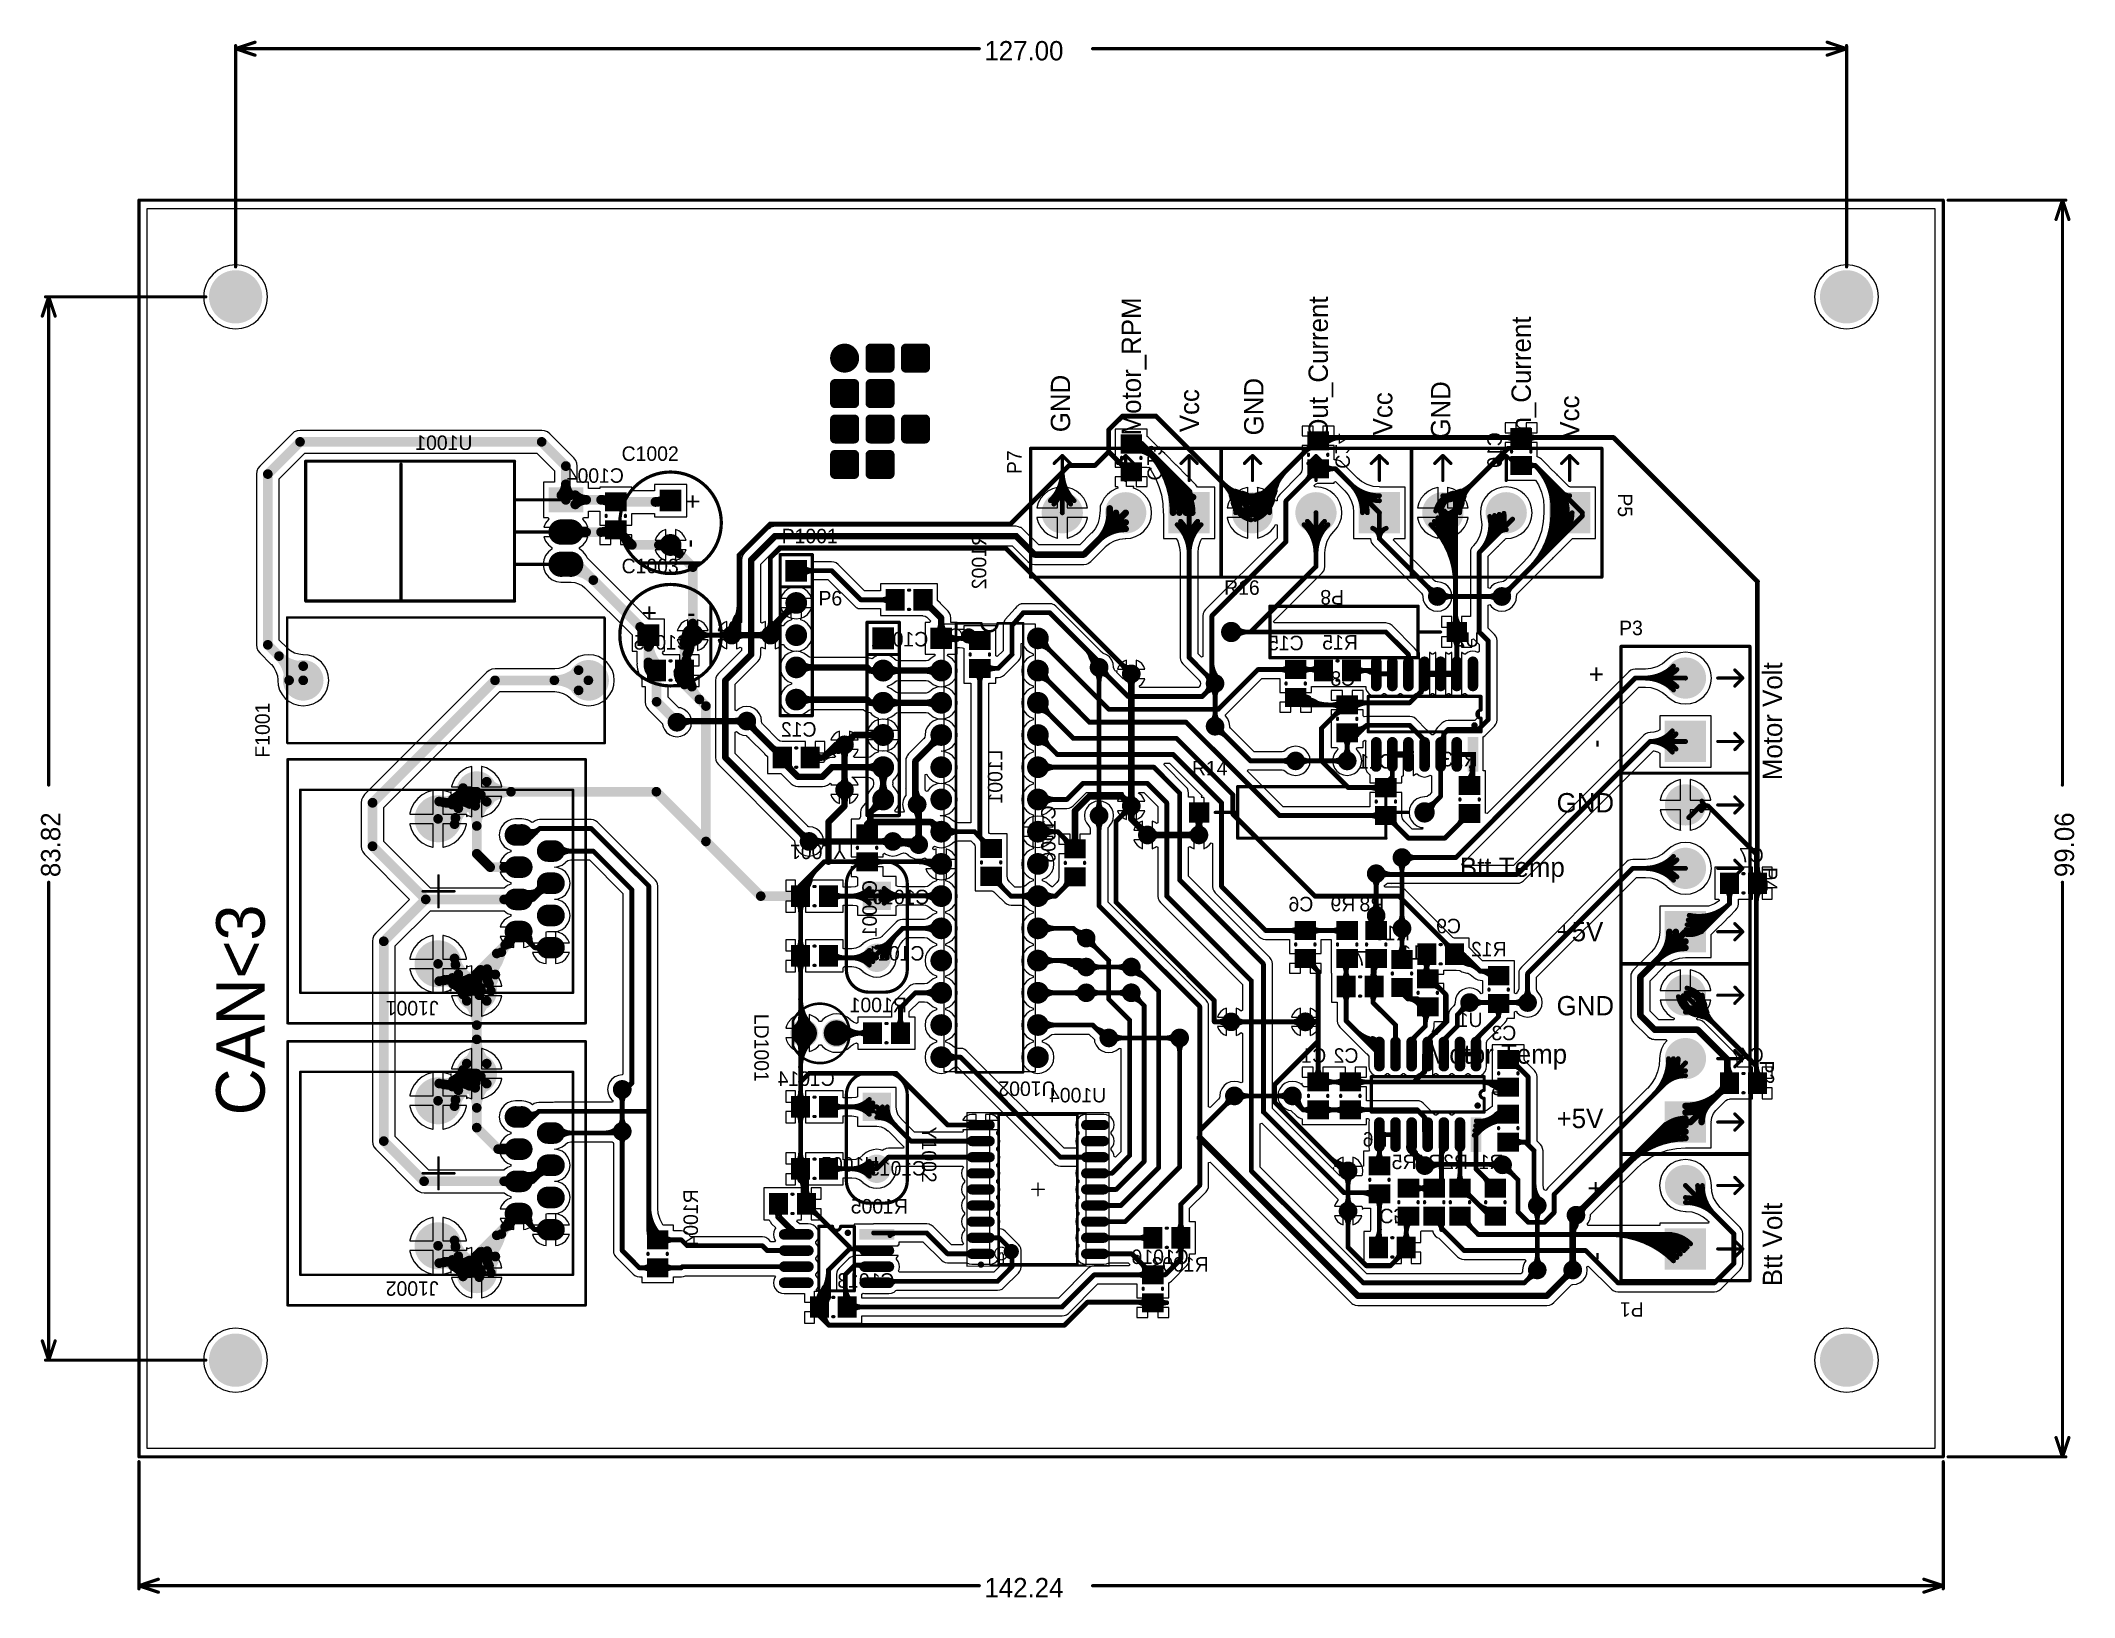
# Model space of a CAD drawing. Extents: x 41 to 201, y 4 to 127.
import ezdxf

# ---------------------------------------------------------------- set-up
doc = ezdxf.new("R2010")
doc.units = 0
doc.layers.get('0').update_dxf_attribs({"linetype": 'CONTINUOUS'})
for name, color, linetype in [('BOTTOMLAYER', 5, 'CONTINUOUS'), ('BOTTOMOVERLAY', 54, 'CONTINUOUS'), ('BOTTOMPASTE', 16, 'CONTINUOUS'), ('BOTTOMSOLDER', 6, 'CONTINUOUS'), ('MECHANICAL1', 6, 'CONTINUOUS'), ('MECHANICAL13', 56, 'CONTINUOUS'), ('MECHANICAL15', 56, 'CONTINUOUS'), ('MULTILAYER', 9, 'CONTINUOUS'), ('TOPLAYER', 1, 'CONTINUOUS'), ('TOPOVERLAY', 2, 'CONTINUOUS'), ('TOPSOLDER', 216, 'CONTINUOUS')]:
    doc.layers.add(name, color=color, linetype=linetype)

msp = doc.modelspace()

# ---------------------------------------------------------------- texts
at = {"layer": 'BOTTOMOVERLAY', "text_generation_flag": 2}
for s, rotation, p in [('U1001', 360, (74.55, 94.61)), ('C13', 270, (127.76, 92.2)), ('C14', 270, (142.58, 93.13)), ('C10', 90, (155.7, 96.01)), ('C1004', 360, (86.49, 92.02)), ('R1002', 90, (115.06, 88.14)), ('C1012', 360, (110.49, 79.12)), ('C1005', 360, (91.77, 78.87)), ('C15', 360, (140.08, 78.82)), ('R15', 360, (144.35, 78.87)), ('C8', 360, (144.15, 76.02)), ('C12', 360, (101.68, 72.01)), ('L1001', 90, (116.33, 70.99)), ('C11', 360, (147.19, 69.49)), ('R13', 360, (153.8, 69.67)), ('C1006', 90, (120.52, 66.59)), ('C7', 360, (176.35, 62.1)), ('C1001', 90, (106.43, 60.71)), ('C1010', 360, (110.58, 58.8)), ('C6', 360, (140.84, 58.24)), ('R9', 360, (144.15, 58.24)), ('R8', 360, (146.43, 58.24)), ('R10', 360, (148.46, 55.96)), ('C9', 360, (152.48, 56.51)), ('C1011', 360, (110.19, 54.36)), ('R7', 360, (146.13, 53.97)), ('R11', 360, (150.5, 54.43)), ('R12', 360, (156.08, 54.69)), ('R1001', 360, (108.79, 50.29)), ('C1', 360, (141.86, 46.3)), ('C1014', 360, (103.12, 44.48)), ('U1004', 360, (124.51, 43.18)), ('R6', 360, (146.69, 39.7)), ('U1005', 360, (106.55, 37.72)), ('C1015', 360, (110.32, 37.41)), ('R1', 360, (155.83, 37.92)), ('R1004', 90, (92.33, 36.32)), ('R1005', 360, (108.88, 34.42)), ('C5', 180, (146.05, 34.8)), ('C1016', 360, (131.02, 30.44)), ('R1003', 360, (132.59, 29.84)), ('C1013', 360, (107.82, 28.57))]:
    msp.add_text(s, height=1.143, rotation=rotation, dxfattribs=at).set_placement(p)
for s, p in [('U2', (153.92, 79.1)), ('U1', (154.18, 49.12)), ('C3', (156.84, 48.08)), ('C2', (144.4, 46.3)), ('C4', (176.35, 46.35)), ('R3', (156.84, 43.76)), ('R5', (148.97, 37.92)), ('R4', (151, 37.92)), ('R2', (153.03, 37.92))]:
    msp.add_text(s, height=1.143, dxfattribs=at).set_placement(p)
at = {"layer": 'TOPOVERLAY'}
for s, height, p in [('127.00', 1.524, (114.91, 125.32)), ('C1002', 1.143, (86.31, 93.75)), ('P1001', 1.143, (98.93, 87.25)), ('C1003', 1.143, (86.31, 84.89)), ('P6', 1.143, (101.83, 82.35)), ('R16', 1.143, (133.81, 83.19)), ('P3', 1.143, (164.95, 80.01)), ('R14', 1.143, (131.27, 68.96)), ('142.24', 1.524, (114.91, 4.17))]:
    msp.add_text(s, height=height, dxfattribs=at).set_placement(p)
for s, height, rotation, p in [('Motor_RPM', 1.524, 90, (127.25, 95.76)), ('Out_Current', 1.524, 90, (141.99, 95.5)), ('In_Current', 1.524, 90, (157.99, 95.5)), ('GND', 1.524, 90, (121.67, 96.01)), ('GND', 1.524, 90, (136.91, 95.76)), ('GND', 1.524, 90, (151.64, 95.5)), ('Vcc', 1.524, 90, (131.83, 96.01)), ('Vcc', 1.524, 90, (147.07, 95.76)), ('Vcc', 1.524, 90, (161.8, 95.5)), ('P7', 1.143, 90, (117.84, 92.71)), ('P5', 1.143, 270, (164.85, 91.19)), ('P8', 1.143, 180, (143.26, 83.57)), ('+', 1.52, 360, (162.56, 76.2)), ('Motor Volt', 1.524, 90, (177.8, 68.58)), ('F1001', 1.143, 90, (58.57, 70.36)), ('-', 1.52, 90, (163.83, 71.12)), ('GND', 1.524, 360, (160.02, 66.04)), ('83.82', 1.524, 90, (42.06, 60.94)), ('99.06', 1.524, 90, (200.81, 60.94)), ('Y1001', 1.143, 180, (104.01, 63.5)), ('Btt Temp', 1.524, 360, (152.4, 60.96)), ('P4', 1.143, 270, (176.28, 61.72)), ('CAN<3', 3.822, 90, (58.17, 42.16)), ('+5V', 1.524, 360, (160.02, 55.88)), ('GND', 1.524, 360, (160.02, 50.04)), ('J1001', 1.143, 180, (71.88, 51.18)), ('LD1001', 1.143, 270, (96.77, 50.16)), ('Motor Temp', 1.524, 360, (149.86, 46.23)), ('P2', 1.143, 270, (176.02, 46.48)), ('U1002', 1.143, 180, (120.52, 44.83)), ('+5V', 1.524, 360, (160.02, 41.15)), ('Y1002', 1.143, 270, (109.98, 41.27)), ('+', 1.52, 90, (163.83, 35.81)), ('Btt Volt', 1.524, 90, (177.8, 28.7)), ('-', 1.52, 90, (163.83, 30.73)), ('J1002', 1.143, 180, (71.88, 29.08)), ('P1', 1.143, 180, (166.88, 27.43))]:
    msp.add_text(s, height=height, rotation=rotation, dxfattribs=at).set_placement(p)

# ---------------------------------------------------------------- blocks, each defined once
blk = doc.blocks.new('DIP28_300_100__1')
at = {"layer": 'BOTTOMLAYER', "const_width": 0.75}
for points in [[(-0.38, 7.62, 1), (0.38, 7.62, 1)], [(2.16, 7.62, 1), (2.92, 7.62, 1)], [(4.7, 7.62, 1), (5.46, 7.62, 1)], [(7.24, 7.62, 1), (8, 7.62, 1)], [(9.78, 7.62, 1), (10.54, 7.62, 1)], [(12.32, 7.62, 1), (13.08, 7.62, 1)], [(14.86, 7.62, 1), (15.62, 7.62, 1)], [(17.4, 7.62, 1), (18.16, 7.62, 1)], [(19.94, 7.62, 1), (20.7, 7.62, 1)], [(22.48, 7.62, 1), (23.24, 7.62, 1)], [(25.02, 7.62, 1), (25.78, 7.62, 1)], [(27.56, 7.62, 1), (28.32, 7.62, 1)], [(30.1, 7.62, 1), (30.86, 7.62, 1)], [(32.64, 7.62, 1), (33.4, 7.62, 1)], [(2.16, 0, 1), (2.92, 0, 1)], [(4.7, 0, 1), (5.46, 0, 1)], [(7.24, 0, 1), (8, 0, 1)], [(9.78, 0, 1), (10.54, 0, 1)], [(12.32, 0, 1), (13.08, 0, 1)], [(14.86, 0, 1), (15.62, 0, 1)], [(17.4, 0, 1), (18.16, 0, 1)], [(19.94, 0, 1), (20.7, 0, 1)], [(22.48, 0, 1), (23.24, 0, 1)], [(25.02, 0, 1), (25.78, 0, 1)], [(27.56, 0, 1), (28.32, 0, 1)], [(30.1, 0, 1), (30.86, 0, 1)], [(32.64, 0, 1), (33.4, 0, 1)]]:
    blk.add_lwpolyline(points, format="xyb", close=True, dxfattribs=at)
at = {"layer": 'BOTTOMLAYER'}
blk.add_solid([(0.75, -0.75), (0.75, 0.75), (-0.75, -0.75), (-0.75, 0.75)], dxfattribs=at)
at = {"layer": 'BOTTOMSOLDER', "const_width": 0.852}
for points in [[(-0.43, 7.62, 1), (0.43, 7.62, 1)], [(2.11, 7.62, 1), (2.97, 7.62, 1)], [(4.65, 7.62, 1), (5.51, 7.62, 1)], [(7.19, 7.62, 1), (8.05, 7.62, 1)], [(9.73, 7.62, 1), (10.59, 7.62, 1)], [(12.27, 7.62, 1), (13.13, 7.62, 1)], [(14.81, 7.62, 1), (15.67, 7.62, 1)], [(17.35, 7.62, 1), (18.21, 7.62, 1)], [(19.89, 7.62, 1), (20.75, 7.62, 1)], [(22.43, 7.62, 1), (23.29, 7.62, 1)], [(24.97, 7.62, 1), (25.83, 7.62, 1)], [(27.51, 7.62, 1), (28.37, 7.62, 1)], [(30.05, 7.62, 1), (30.91, 7.62, 1)], [(32.59, 7.62, 1), (33.45, 7.62, 1)], [(2.11, 0, 1), (2.97, 0, 1)], [(4.65, 0, 1), (5.51, 0, 1)], [(7.19, 0, 1), (8.05, 0, 1)], [(9.73, 0, 1), (10.59, 0, 1)], [(12.27, 0, 1), (13.13, 0, 1)], [(14.81, 0, 1), (15.67, 0, 1)], [(17.35, 0, 1), (18.21, 0, 1)], [(19.89, 0, 1), (20.75, 0, 1)], [(22.43, 0, 1), (23.29, 0, 1)], [(24.97, 0, 1), (25.83, 0, 1)], [(27.51, 0, 1), (28.37, 0, 1)], [(30.05, 0, 1), (30.91, 0, 1)], [(32.59, 0, 1), (33.45, 0, 1)]]:
    blk.add_lwpolyline(points, format="xyb", close=True, dxfattribs=at)
at = {"layer": 'BOTTOMSOLDER'}
blk.add_solid([(0.85, -0.85), (0.85, 0.85), (-0.85, -0.85), (-0.85, 0.85)], dxfattribs=at)
at = {"layer": 'MECHANICAL13', "const_width": 0.1}
for points in [[(34.16, 7.41), (-1.14, 7.41)], [(-1.14, 0.21), (-1.14, 7.41)], [(34.16, 0.21), (34.16, 7.41)], [(34.16, 0.21), (-1.14, 0.21)]]:
    blk.add_lwpolyline(points, dxfattribs=at)
at = {"layer": 'MECHANICAL13'}
for points, const_width in [([(-1.16, 7.41, 1), (-1.12, 7.41, 1)], 0.05), ([(-1.16, 7.41, 1), (-1.12, 7.41, 1)], 0.05), ([(34.14, 7.41, 1), (34.18, 7.41, 1)], 0.05), ([(34.14, 7.41, 1), (34.18, 7.41, 1)], 0.05), ([(0.26, 1.11, 1), (-0.74, 1.11, 1)], 0.1), ([(-1.16, 0.21, 1), (-1.12, 0.21, 1)], 0.05), ([(-1.16, 0.21, 1), (-1.12, 0.21, 1)], 0.05), ([(-0.76, 1.11, 1), (-0.71, 1.11, 1)], 0.05), ([(0.24, 1.11, 1), (0.28, 1.11, 1)], 0.05), ([(34.14, 0.21, 1), (34.18, 0.21, 1)], 0.05), ([(34.14, 0.21, 1), (34.18, 0.21, 1)], 0.05)]:
    blk.add_lwpolyline(points, format="xyb", close=True, dxfattribs=dict(at, const_width=const_width))
at = {"layer": 'MECHANICAL15', "const_width": 0.1}
for points in [[(17.01, 3.81), (16.01, 3.81)], [(16.51, 3.31), (16.51, 4.31)]]:
    blk.add_lwpolyline(points, dxfattribs=at)
at = {"layer": 'MECHANICAL15', "const_width": 0.05}
for points in [[(15.99, 3.81, 1), (16.03, 3.81, 1)], [(16.49, 4.31, 1), (16.53, 4.31, 1)], [(16.49, 3.31, 1), (16.53, 3.31, 1)], [(16.99, 3.81, 1), (17.03, 3.81, 1)]]:
    blk.add_lwpolyline(points, format="xyb", close=True, dxfattribs=at)
at = {"layer": 'MULTILAYER', "const_width": 0.75}
for points in [[(-0.38, 7.62, 1), (0.38, 7.62, 1)], [(2.16, 7.62, 1), (2.92, 7.62, 1)], [(4.7, 7.62, 1), (5.46, 7.62, 1)], [(7.24, 7.62, 1), (8, 7.62, 1)], [(9.78, 7.62, 1), (10.54, 7.62, 1)], [(12.32, 7.62, 1), (13.08, 7.62, 1)], [(14.86, 7.62, 1), (15.62, 7.62, 1)], [(17.4, 7.62, 1), (18.16, 7.62, 1)], [(19.94, 7.62, 1), (20.7, 7.62, 1)], [(22.48, 7.62, 1), (23.24, 7.62, 1)], [(25.02, 7.62, 1), (25.78, 7.62, 1)], [(27.56, 7.62, 1), (28.32, 7.62, 1)], [(30.1, 7.62, 1), (30.86, 7.62, 1)], [(32.64, 7.62, 1), (33.4, 7.62, 1)], [(2.16, 0, 1), (2.92, 0, 1)], [(4.7, 0, 1), (5.46, 0, 1)], [(7.24, 0, 1), (8, 0, 1)], [(9.78, 0, 1), (10.54, 0, 1)], [(12.32, 0, 1), (13.08, 0, 1)], [(14.86, 0, 1), (15.62, 0, 1)], [(17.4, 0, 1), (18.16, 0, 1)], [(19.94, 0, 1), (20.7, 0, 1)], [(22.48, 0, 1), (23.24, 0, 1)], [(25.02, 0, 1), (25.78, 0, 1)], [(27.56, 0, 1), (28.32, 0, 1)], [(30.1, 0, 1), (30.86, 0, 1)], [(32.64, 0, 1), (33.4, 0, 1)]]:
    blk.add_lwpolyline(points, format="xyb", close=True, dxfattribs=at)
at = {"layer": 'MULTILAYER'}
blk.add_solid([(0.75, -0.75), (0.75, 0.75), (-0.75, -0.75), (-0.75, 0.75)], dxfattribs=at)
at = {"layer": 'TOPLAYER', "const_width": 0.75}
for points in [[(-0.38, 7.62, 1), (0.38, 7.62, 1)], [(2.16, 7.62, 1), (2.92, 7.62, 1)], [(4.7, 7.62, 1), (5.46, 7.62, 1)], [(7.24, 7.62, 1), (8, 7.62, 1)], [(9.78, 7.62, 1), (10.54, 7.62, 1)], [(12.32, 7.62, 1), (13.08, 7.62, 1)], [(14.86, 7.62, 1), (15.62, 7.62, 1)], [(17.4, 7.62, 1), (18.16, 7.62, 1)], [(19.94, 7.62, 1), (20.7, 7.62, 1)], [(22.48, 7.62, 1), (23.24, 7.62, 1)], [(25.02, 7.62, 1), (25.78, 7.62, 1)], [(27.56, 7.62, 1), (28.32, 7.62, 1)], [(30.1, 7.62, 1), (30.86, 7.62, 1)], [(32.64, 7.62, 1), (33.4, 7.62, 1)], [(2.16, 0, 1), (2.92, 0, 1)], [(4.7, 0, 1), (5.46, 0, 1)], [(7.24, 0, 1), (8, 0, 1)], [(9.78, 0, 1), (10.54, 0, 1)], [(12.32, 0, 1), (13.08, 0, 1)], [(14.86, 0, 1), (15.62, 0, 1)], [(17.4, 0, 1), (18.16, 0, 1)], [(19.94, 0, 1), (20.7, 0, 1)], [(22.48, 0, 1), (23.24, 0, 1)], [(25.02, 0, 1), (25.78, 0, 1)], [(27.56, 0, 1), (28.32, 0, 1)], [(30.1, 0, 1), (30.86, 0, 1)], [(32.64, 0, 1), (33.4, 0, 1)]]:
    blk.add_lwpolyline(points, format="xyb", close=True, dxfattribs=at)
at = {"layer": 'TOPLAYER'}
blk.add_solid([(0.75, -0.75), (0.75, 0.75), (-0.75, -0.75), (-0.75, 0.75)], dxfattribs=at)
at = {"layer": 'TOPOVERLAY', "const_width": 0.2}
for points in [[(34.21, 6.46), (-1.19, 6.46)], [(-1.19, 4.44), (-1.19, 6.46)], [(34.21, 1.16), (34.21, 6.46)], [(-1.19, 1.16), (-1.19, 3.17)], [(34.21, 1.16), (-1.19, 1.16)]]:
    blk.add_lwpolyline(points, dxfattribs=at)
at = {"layer": 'TOPOVERLAY'}
for points, const_width in [([(-1.24, 6.46, 1), (-1.14, 6.46, 1)], 0.1), ([(-1.24, 6.46, 1), (-1.14, 6.46, 1)], 0.1), ([(34.16, 6.46, 1), (34.26, 6.46, 1)], 0.1), ([(34.16, 6.46, 1), (34.26, 6.46, 1)], 0.1), ([(-1.24, 4.44, 1), (-1.14, 4.44, 1)], 0.1), ([(-1.24, 4.44, 1), (-1.14, 4.44, 1)], 0.1), ([(-1.24, 3.17, 1), (-1.14, 3.17, 1)], 0.1), ([(-1.24, 3.17, 1), (-1.14, 3.17, 1)], 0.1), ([(0.11, 2.16, 1), (-0.49, 2.16, 1)], 0.6), ([(-0.64, 2.16, 1), (-0.34, 2.16, 1)], 0.3), ([(-0.04, 2.16, 1), (0.26, 2.16, 1)], 0.3), ([(-1.24, 1.16, 1), (-1.14, 1.16, 1)], 0.1), ([(-1.24, 1.16, 1), (-1.14, 1.16, 1)], 0.1), ([(34.16, 1.16, 1), (34.26, 1.16, 1)], 0.1), ([(34.16, 1.16, 1), (34.26, 1.16, 1)], 0.1)]:
    blk.add_lwpolyline(points, format="xyb", close=True, dxfattribs=dict(at, const_width=const_width))
at = {"layer": 'TOPOVERLAY', "const_width": 0.2}
blk.add_lwpolyline([(-1.19, 4.44, -1), (-1.19, 3.17)], format="xyb", dxfattribs=at)
at = {"layer": 'TOPSOLDER', "const_width": 0.852}
for points in [[(-0.43, 7.62, 1), (0.43, 7.62, 1)], [(2.11, 7.62, 1), (2.97, 7.62, 1)], [(4.65, 7.62, 1), (5.51, 7.62, 1)], [(7.19, 7.62, 1), (8.05, 7.62, 1)], [(9.73, 7.62, 1), (10.59, 7.62, 1)], [(12.27, 7.62, 1), (13.13, 7.62, 1)], [(14.81, 7.62, 1), (15.67, 7.62, 1)], [(17.35, 7.62, 1), (18.21, 7.62, 1)], [(19.89, 7.62, 1), (20.75, 7.62, 1)], [(22.43, 7.62, 1), (23.29, 7.62, 1)], [(24.97, 7.62, 1), (25.83, 7.62, 1)], [(27.51, 7.62, 1), (28.37, 7.62, 1)], [(30.05, 7.62, 1), (30.91, 7.62, 1)], [(32.59, 7.62, 1), (33.45, 7.62, 1)], [(2.11, 0, 1), (2.97, 0, 1)], [(4.65, 0, 1), (5.51, 0, 1)], [(7.19, 0, 1), (8.05, 0, 1)], [(9.73, 0, 1), (10.59, 0, 1)], [(12.27, 0, 1), (13.13, 0, 1)], [(14.81, 0, 1), (15.67, 0, 1)], [(17.35, 0, 1), (18.21, 0, 1)], [(19.89, 0, 1), (20.75, 0, 1)], [(22.43, 0, 1), (23.29, 0, 1)], [(24.97, 0, 1), (25.83, 0, 1)], [(27.51, 0, 1), (28.37, 0, 1)], [(30.05, 0, 1), (30.91, 0, 1)], [(32.59, 0, 1), (33.45, 0, 1)]]:
    blk.add_lwpolyline(points, format="xyb", close=True, dxfattribs=at)
at = {"layer": 'TOPSOLDER'}
blk.add_solid([(0.85, -0.85), (0.85, 0.85), (-0.85, -0.85), (-0.85, 0.85)], dxfattribs=at)
blk = doc.blocks.new('0805C_B_2')
at = {"layer": 'BOTTOMLAYER'}
for points in [[(-0.45, -0.75), (-0.45, 0.75), (-1.75, -0.75), (-1.75, 0.75)], [(1.75, -0.75), (1.75, 0.75), (0.45, -0.75), (0.45, 0.75)]]:
    blk.add_solid(points, dxfattribs=at)
at = {"layer": 'BOTTOMOVERLAY', "const_width": 0.254}
for points in [[(0.05, 0.76), (-0.05, 0.76)], [(0.05, -0.76), (-0.05, -0.76)]]:
    blk.add_lwpolyline(points, dxfattribs=at)
at = {"layer": 'BOTTOMOVERLAY', "const_width": 0.127}
for points in [[(-0.11, 0.76, 1), (0.01, 0.76, 1)], [(-0.01, 0.76, 1), (0.11, 0.76, 1)], [(-0.11, -0.76, 1), (0.01, -0.76, 1)], [(-0.01, -0.76, 1), (0.11, -0.76, 1)]]:
    blk.add_lwpolyline(points, format="xyb", close=True, dxfattribs=at)
at = {"layer": 'BOTTOMPASTE'}
for points in [[(-0.45, -0.75), (-0.45, 0.75), (-1.75, -0.75), (-1.75, 0.75)], [(1.75, -0.75), (1.75, 0.75), (0.45, -0.75), (0.45, 0.75)]]:
    blk.add_solid(points, dxfattribs=at)
at = {"layer": 'BOTTOMSOLDER'}
for points in [[(-0.35, -0.85), (-0.35, 0.85), (-1.85, -0.85), (-1.85, 0.85)], [(1.85, -0.85), (1.85, 0.85), (0.35, -0.85), (0.35, 0.85)]]:
    blk.add_solid(points, dxfattribs=at)
blk = doc.blocks.new('0805C_B_3')
at = {"layer": 'BOTTOMLAYER'}
for points in [[(-0.45, -0.75), (-0.45, 0.75), (-1.75, -0.75), (-1.75, 0.75)], [(1.75, -0.75), (1.75, 0.75), (0.45, -0.75), (0.45, 0.75)]]:
    blk.add_solid(points, dxfattribs=at)
at = {"layer": 'BOTTOMOVERLAY', "const_width": 0.254}
for points in [[(-0.05, 0.76), (0.05, 0.76)], [(-0.05, -0.76), (0.05, -0.76)]]:
    blk.add_lwpolyline(points, dxfattribs=at)
at = {"layer": 'BOTTOMOVERLAY', "const_width": 0.127}
for points in [[(-0.11, 0.76, 1), (0.01, 0.76, 1)], [(-0.01, 0.76, 1), (0.11, 0.76, 1)], [(-0.11, -0.76, 1), (0.01, -0.76, 1)], [(-0.01, -0.76, 1), (0.11, -0.76, 1)]]:
    blk.add_lwpolyline(points, format="xyb", close=True, dxfattribs=at)
at = {"layer": 'BOTTOMPASTE'}
for points in [[(-0.45, -0.75), (-0.45, 0.75), (-1.75, -0.75), (-1.75, 0.75)], [(1.75, -0.75), (1.75, 0.75), (0.45, -0.75), (0.45, 0.75)]]:
    blk.add_solid(points, dxfattribs=at)
at = {"layer": 'BOTTOMSOLDER'}
for points in [[(-0.35, -0.85), (-0.35, 0.85), (-1.85, -0.85), (-1.85, 0.85)], [(1.85, -0.85), (1.85, 0.85), (0.35, -0.85), (0.35, 0.85)]]:
    blk.add_solid(points, dxfattribs=at)
blk = doc.blocks.new('LED3MM_4')
at = {"layer": 'BOTTOMLAYER', "const_width": 1}
for points in [[(-0.5, 0, 1), (0.5, 0, 1)], [(2.04, 0, 1), (3.04, 0, 1)]]:
    blk.add_lwpolyline(points, format="xyb", close=True, dxfattribs=at)
at = {"layer": 'BOTTOMSOLDER', "const_width": 1.1}
for points in [[(-0.55, 0, 1), (0.55, 0, 1)], [(1.99, 0, 1), (3.09, 0, 1)]]:
    blk.add_lwpolyline(points, format="xyb", close=True, dxfattribs=at)
at = {"layer": 'MULTILAYER', "const_width": 1}
for points in [[(-0.5, 0, 1), (0.5, 0, 1)], [(2.04, 0, 1), (3.04, 0, 1)]]:
    blk.add_lwpolyline(points, format="xyb", close=True, dxfattribs=at)
at = {"layer": 'TOPLAYER', "const_width": 1}
for points in [[(-0.5, 0, 1), (0.5, 0, 1)], [(2.04, 0, 1), (3.04, 0, 1)]]:
    blk.add_lwpolyline(points, format="xyb", close=True, dxfattribs=at)
at = {"layer": 'TOPOVERLAY', "const_width": 0.203}
blk.add_lwpolyline([(3.43, -0.97, -4.510709), (3.43, 1.01)], format="xyb", dxfattribs=at)
for points in [[(0.89, 0), (0.51, 0)], [(2.03, 0), (1.65, 0)], [(3.43, 1.02), (3.43, -0.97)]]:
    blk.add_lwpolyline(points, dxfattribs=at)
at = {"layer": 'TOPOVERLAY', "const_width": 0.102}
for points in [[(0.46, 0, 1), (0.56, 0, 1)], [(0.84, 0, 1), (0.94, 0, 1)], [(1.6, 0, 1), (1.7, 0, 1)], [(1.98, 0, 1), (2.08, 0, 1)], [(3.38, 1.02, 1), (3.48, 1.02, 1)], [(3.38, 1.01, 1), (3.48, 1.01, 1)], [(3.38, -0.97, 1), (3.48, -0.97, 1)], [(3.38, -0.97, 1), (3.48, -0.97, 1)]]:
    blk.add_lwpolyline(points, format="xyb", close=True, dxfattribs=at)
at = {"layer": 'TOPSOLDER', "const_width": 1.1}
for points in [[(-0.55, 0, 1), (0.55, 0, 1)], [(1.99, 0, 1), (3.09, 0, 1)]]:
    blk.add_lwpolyline(points, format="xyb", close=True, dxfattribs=at)
blk = doc.blocks.new('CP3_5___8_0___5')
at = {"layer": 'BOTTOMLAYER', "const_width": 0.762}
blk.add_lwpolyline([(-3.88, 0, 1), (-3.12, 0, 1)], format="xyb", close=True, dxfattribs=at)
at = {"layer": 'BOTTOMLAYER'}
blk.add_solid([(0.76, 0.76), (-0.76, 0.76), (0.76, -0.76), (-0.76, -0.76)], dxfattribs=at)
at = {"layer": 'BOTTOMSOLDER', "const_width": 0.864}
blk.add_lwpolyline([(-3.93, 0, 1), (-3.07, 0, 1)], format="xyb", close=True, dxfattribs=at)
at = {"layer": 'BOTTOMSOLDER'}
blk.add_solid([(0.86, 0.86), (-0.86, 0.86), (0.86, -0.86), (-0.86, -0.86)], dxfattribs=at)
at = {"layer": 'MULTILAYER', "const_width": 0.762}
blk.add_lwpolyline([(-3.88, 0, 1), (-3.12, 0, 1)], format="xyb", close=True, dxfattribs=at)
at = {"layer": 'MULTILAYER'}
blk.add_solid([(0.76, 0.76), (-0.76, 0.76), (0.76, -0.76), (-0.76, -0.76)], dxfattribs=at)
at = {"layer": 'TOPLAYER', "const_width": 0.762}
blk.add_lwpolyline([(-3.88, 0, 1), (-3.12, 0, 1)], format="xyb", close=True, dxfattribs=at)
at = {"layer": 'TOPLAYER'}
blk.add_solid([(0.76, 0.76), (-0.76, 0.76), (0.76, -0.76), (-0.76, -0.76)], dxfattribs=at)
at = {"layer": 'TOPOVERLAY'}
for p, q in [((-5.33, 1.65), (-5.59, 1.4)), ((-4.95, 2.29), (-5.33, 1.91)), ((-5.33, 1.91), (-5.33, 1.65)), ((-4.95, -2.29), (-4.95, 2.29)), ((-5.59, 0.89), (-5.71, 0.76)), ((-5.71, 0.76), (-5.71, -0.64)), ((-5.59, 1.4), (-5.59, 0.89)), ((-5.71, -0.64), (-5.59, -0.76)), ((-5.59, -0.76), (-5.59, -1.14)), ((-5.59, -1.14), (-5.46, -1.27)), ((-5.46, -1.27), (-5.46, -1.52)), ((-5.46, -1.52), (-5.33, -1.65)), ((-5.33, -1.65), (-5.33, -1.78)), ((-5.33, -1.78), (-5.21, -1.91)), ((-5.21, -1.91), (-5.21, -2.03)), ((-5.21, -2.03), (-4.95, -2.29))]:
    blk.add_line(p, q, dxfattribs=at)
for points, const_width in [([(2.25, 0, 1), (-5.75, 0, 1)], 0.254), ([(-4.99, 2.41, 1), (-4.86, 2.41, 1)], 0.127), ([(-5.81, 0, 1), (-5.69, 0, 1)], 0.127), ([(2.19, 0, 1), (2.31, 0, 1)], 0.127), ([(-4.99, -2.41, 1), (-4.86, -2.41, 1)], 0.127)]:
    blk.add_lwpolyline(points, format="xyb", close=True, dxfattribs=dict(at, const_width=const_width))
at = {"layer": 'TOPOVERLAY', "const_width": 0.254}
blk.add_lwpolyline([(-4.92, 2.41), (-4.92, -2.41)], dxfattribs=at)
at = {"layer": 'TOPSOLDER', "const_width": 0.864}
blk.add_lwpolyline([(-3.93, 0, 1), (-3.07, 0, 1)], format="xyb", close=True, dxfattribs=at)
at = {"layer": 'TOPSOLDER'}
blk.add_solid([(0.86, 0.86), (-0.86, 0.86), (0.86, -0.86), (-0.86, -0.86)], dxfattribs=at)
at = {"layer": 'TOPOVERLAY'}
for s, p in [('-', (-3.05, -1.02)), ('+', (0.51, -1.02))]:
    blk.add_text(s, height=1.5, rotation=180, dxfattribs=at).set_placement(p)
blk = doc.blocks.new('CP3_5___8_0___6')
at = {"layer": 'BOTTOMLAYER', "const_width": 0.762}
blk.add_lwpolyline([(-3.88, 0, 1), (-3.12, 0, 1)], format="xyb", close=True, dxfattribs=at)
at = {"layer": 'BOTTOMLAYER'}
blk.add_solid([(0.76, 0.76), (-0.76, 0.76), (0.76, -0.76), (-0.76, -0.76)], dxfattribs=at)
at = {"layer": 'BOTTOMSOLDER', "const_width": 0.864}
blk.add_lwpolyline([(-3.93, 0, 1), (-3.07, 0, 1)], format="xyb", close=True, dxfattribs=at)
at = {"layer": 'BOTTOMSOLDER'}
blk.add_solid([(0.86, 0.86), (-0.86, 0.86), (0.86, -0.86), (-0.86, -0.86)], dxfattribs=at)
at = {"layer": 'MULTILAYER', "const_width": 0.762}
blk.add_lwpolyline([(-3.88, 0, 1), (-3.12, 0, 1)], format="xyb", close=True, dxfattribs=at)
at = {"layer": 'MULTILAYER'}
blk.add_solid([(0.76, 0.76), (-0.76, 0.76), (0.76, -0.76), (-0.76, -0.76)], dxfattribs=at)
at = {"layer": 'TOPLAYER', "const_width": 0.762}
blk.add_lwpolyline([(-3.88, 0, 1), (-3.12, 0, 1)], format="xyb", close=True, dxfattribs=at)
at = {"layer": 'TOPLAYER'}
blk.add_solid([(0.76, 0.76), (-0.76, 0.76), (0.76, -0.76), (-0.76, -0.76)], dxfattribs=at)
at = {"layer": 'TOPOVERLAY'}
for p, q in [((-5.33, 1.65), (-5.59, 1.4)), ((-4.95, 2.29), (-5.33, 1.91)), ((-5.33, 1.91), (-5.33, 1.65)), ((-4.95, -2.29), (-4.95, 2.29)), ((-5.59, 0.89), (-5.71, 0.76)), ((-5.71, 0.76), (-5.71, -0.64)), ((-5.59, 1.4), (-5.59, 0.89)), ((-5.71, -0.64), (-5.59, -0.76)), ((-5.59, -0.76), (-5.59, -1.14)), ((-5.59, -1.14), (-5.46, -1.27)), ((-5.46, -1.27), (-5.46, -1.52)), ((-5.46, -1.52), (-5.33, -1.65)), ((-5.33, -1.65), (-5.33, -1.78)), ((-5.33, -1.78), (-5.21, -1.91)), ((-5.21, -1.91), (-5.21, -2.03)), ((-5.21, -2.03), (-4.95, -2.29))]:
    blk.add_line(p, q, dxfattribs=at)
for points, const_width in [([(2.25, 0, 1), (-5.75, 0, 1)], 0.254), ([(-4.99, 2.41, 1), (-4.86, 2.41, 1)], 0.127), ([(-5.81, 0, 1), (-5.69, 0, 1)], 0.127), ([(2.19, 0, 1), (2.31, 0, 1)], 0.127), ([(-4.99, -2.41, 1), (-4.86, -2.41, 1)], 0.127)]:
    blk.add_lwpolyline(points, format="xyb", close=True, dxfattribs=dict(at, const_width=const_width))
at = {"layer": 'TOPOVERLAY', "const_width": 0.254}
blk.add_lwpolyline([(-4.92, 2.41), (-4.92, -2.41)], dxfattribs=at)
at = {"layer": 'TOPSOLDER', "const_width": 0.864}
blk.add_lwpolyline([(-3.93, 0, 1), (-3.07, 0, 1)], format="xyb", close=True, dxfattribs=at)
at = {"layer": 'TOPSOLDER'}
blk.add_solid([(0.86, 0.86), (-0.86, 0.86), (0.86, -0.86), (-0.86, -0.86)], dxfattribs=at)
at = {"layer": 'TOPOVERLAY'}
for s, p in [('-', (-3.05, -1.02)), ('+', (0.51, -1.02))]:
    blk.add_text(s, height=1.5, rotation=180, dxfattribs=at).set_placement(p)
blk = doc.blocks.new('HC49_US_THT_7')
at = {"layer": 'BOTTOMLAYER', "const_width": 1.02}
blk.add_lwpolyline([(1.93, 0, 1), (2.95, 0, 1)], format="xyb", close=True, dxfattribs=at)
at = {"layer": 'BOTTOMLAYER'}
blk.add_solid([(-3.46, -1.02), (-1.42, -1.02), (-3.46, 1.02), (-1.42, 1.02)], dxfattribs=at)
at = {"layer": 'BOTTOMSOLDER', "const_width": 1.12}
blk.add_lwpolyline([(1.88, 0, 1), (3, 0, 1)], format="xyb", close=True, dxfattribs=at)
at = {"layer": 'BOTTOMSOLDER'}
blk.add_solid([(-3.56, -1.12), (-1.32, -1.12), (-3.56, 1.12), (-1.32, 1.12)], dxfattribs=at)
at = {"layer": 'MULTILAYER', "const_width": 1.02}
blk.add_lwpolyline([(1.93, 0, 1), (2.95, 0, 1)], format="xyb", close=True, dxfattribs=at)
at = {"layer": 'MULTILAYER'}
blk.add_solid([(-3.46, -1.02), (-1.42, -1.02), (-3.46, 1.02), (-1.42, 1.02)], dxfattribs=at)
at = {"layer": 'TOPLAYER', "const_width": 1.02}
blk.add_lwpolyline([(1.93, 0, 1), (2.95, 0, 1)], format="xyb", close=True, dxfattribs=at)
at = {"layer": 'TOPLAYER'}
blk.add_solid([(-3.46, -1.02), (-1.42, -1.02), (-3.46, 1.02), (-1.42, 1.02)], dxfattribs=at)
at = {"layer": 'TOPOVERLAY', "const_width": 0.254}
for points in [[(-5.15, 0.62, -0.414214), (-3.37, 2.4)], [(3.37, 2.4, -0.414214), (5.15, 0.62)], [(-3.37, -2.4, -0.414214), (-5.15, -0.62)], [(5.15, -0.62, -0.414214), (3.37, -2.4)]]:
    blk.add_lwpolyline(points, format="xyb", dxfattribs=at)
for points in [[(3.37, 2.4), (-3.37, 2.4)], [(-5.15, -0.62), (-5.15, 0.62)], [(5.15, -0.62), (5.15, 0.62)], [(3.37, -2.4), (-3.37, -2.4)]]:
    blk.add_lwpolyline(points, dxfattribs=at)
at = {"layer": 'TOPOVERLAY', "const_width": 0.127}
for points in [[(-3.44, 2.4, 1), (-3.31, 2.4, 1)], [(-3.44, 2.4, 1), (-3.31, 2.4, 1)], [(3.31, 2.4, 1), (3.44, 2.4, 1)], [(3.31, 2.4, 1), (3.44, 2.4, 1)], [(-5.21, 0.62, 1), (-5.09, 0.62, 1)], [(-5.21, 0.62, 1), (-5.09, 0.62, 1)], [(5.09, 0.62, 1), (5.21, 0.62, 1)], [(5.09, 0.62, 1), (5.21, 0.62, 1)], [(-5.21, -0.62, 1), (-5.09, -0.62, 1)], [(-5.21, -0.62, 1), (-5.09, -0.62, 1)], [(5.09, -0.62, 1), (5.21, -0.62, 1)], [(5.09, -0.62, 1), (5.21, -0.62, 1)], [(-3.44, -2.4, 1), (-3.31, -2.4, 1)], [(-3.44, -2.4, 1), (-3.31, -2.4, 1)], [(3.31, -2.4, 1), (3.44, -2.4, 1)], [(3.31, -2.4, 1), (3.44, -2.4, 1)]]:
    blk.add_lwpolyline(points, format="xyb", close=True, dxfattribs=at)
at = {"layer": 'TOPSOLDER', "const_width": 1.12}
blk.add_lwpolyline([(1.88, 0, 1), (3, 0, 1)], format="xyb", close=True, dxfattribs=at)
at = {"layer": 'TOPSOLDER'}
blk.add_solid([(-3.56, -1.12), (-1.32, -1.12), (-3.56, 1.12), (-1.32, 1.12)], dxfattribs=at)
blk = doc.blocks.new('HC49_US_THT_8')
at = {"layer": 'BOTTOMLAYER', "const_width": 1.02}
blk.add_lwpolyline([(1.93, 0, 1), (2.95, 0, 1)], format="xyb", close=True, dxfattribs=at)
at = {"layer": 'BOTTOMLAYER'}
blk.add_solid([(-3.46, -1.02), (-1.42, -1.02), (-3.46, 1.02), (-1.42, 1.02)], dxfattribs=at)
at = {"layer": 'BOTTOMSOLDER', "const_width": 1.12}
blk.add_lwpolyline([(1.88, 0, 1), (3, 0, 1)], format="xyb", close=True, dxfattribs=at)
at = {"layer": 'BOTTOMSOLDER'}
blk.add_solid([(-3.56, -1.12), (-1.32, -1.12), (-3.56, 1.12), (-1.32, 1.12)], dxfattribs=at)
at = {"layer": 'MULTILAYER', "const_width": 1.02}
blk.add_lwpolyline([(1.93, 0, 1), (2.95, 0, 1)], format="xyb", close=True, dxfattribs=at)
at = {"layer": 'MULTILAYER'}
blk.add_solid([(-3.46, -1.02), (-1.42, -1.02), (-3.46, 1.02), (-1.42, 1.02)], dxfattribs=at)
at = {"layer": 'TOPLAYER', "const_width": 1.02}
blk.add_lwpolyline([(1.93, 0, 1), (2.95, 0, 1)], format="xyb", close=True, dxfattribs=at)
at = {"layer": 'TOPLAYER'}
blk.add_solid([(-3.46, -1.02), (-1.42, -1.02), (-3.46, 1.02), (-1.42, 1.02)], dxfattribs=at)
at = {"layer": 'TOPOVERLAY', "const_width": 0.254}
for points in [[(-5.15, 0.62, -0.414214), (-3.37, 2.4)], [(3.37, 2.4, -0.414214), (5.15, 0.62)], [(-3.37, -2.4, -0.414214), (-5.15, -0.62)], [(5.15, -0.62, -0.414214), (3.37, -2.4)]]:
    blk.add_lwpolyline(points, format="xyb", dxfattribs=at)
for points in [[(3.37, 2.4), (-3.37, 2.4)], [(-5.15, -0.62), (-5.15, 0.62)], [(5.15, -0.62), (5.15, 0.62)], [(3.37, -2.4), (-3.37, -2.4)]]:
    blk.add_lwpolyline(points, dxfattribs=at)
at = {"layer": 'TOPOVERLAY', "const_width": 0.127}
for points in [[(-3.44, 2.4, 1), (-3.31, 2.4, 1)], [(-3.44, 2.4, 1), (-3.31, 2.4, 1)], [(3.31, 2.4, 1), (3.44, 2.4, 1)], [(3.31, 2.4, 1), (3.44, 2.4, 1)], [(-5.21, 0.62, 1), (-5.09, 0.62, 1)], [(-5.21, 0.62, 1), (-5.09, 0.62, 1)], [(5.09, 0.62, 1), (5.21, 0.62, 1)], [(5.09, 0.62, 1), (5.21, 0.62, 1)], [(-5.21, -0.62, 1), (-5.09, -0.62, 1)], [(-5.21, -0.62, 1), (-5.09, -0.62, 1)], [(5.09, -0.62, 1), (5.21, -0.62, 1)], [(5.09, -0.62, 1), (5.21, -0.62, 1)], [(-3.44, -2.4, 1), (-3.31, -2.4, 1)], [(-3.44, -2.4, 1), (-3.31, -2.4, 1)], [(3.31, -2.4, 1), (3.44, -2.4, 1)], [(3.31, -2.4, 1), (3.44, -2.4, 1)]]:
    blk.add_lwpolyline(points, format="xyb", close=True, dxfattribs=at)
at = {"layer": 'TOPSOLDER', "const_width": 1.12}
blk.add_lwpolyline([(1.88, 0, 1), (3, 0, 1)], format="xyb", close=True, dxfattribs=at)
at = {"layer": 'TOPSOLDER'}
blk.add_solid([(-3.56, -1.12), (-1.32, -1.12), (-3.56, 1.12), (-1.32, 1.12)], dxfattribs=at)
blk = doc.blocks.new('HDR1X5_9')
at = {"layer": 'BOTTOMLAYER', "const_width": 0.75}
for points in [[(2.16, 0, 1), (2.92, 0, 1)], [(4.7, 0, 1), (5.46, 0, 1)], [(7.24, 0, 1), (8, 0, 1)], [(9.78, 0, 1), (10.54, 0, 1)]]:
    blk.add_lwpolyline(points, format="xyb", close=True, dxfattribs=at)
at = {"layer": 'BOTTOMLAYER'}
blk.add_solid([(-0.75, -0.75), (0.75, -0.75), (-0.75, 0.75), (0.75, 0.75)], dxfattribs=at)
at = {"layer": 'BOTTOMSOLDER', "const_width": 0.852}
for points in [[(2.11, 0, 1), (2.97, 0, 1)], [(4.65, 0, 1), (5.51, 0, 1)], [(7.19, 0, 1), (8.05, 0, 1)], [(9.73, 0, 1), (10.59, 0, 1)]]:
    blk.add_lwpolyline(points, format="xyb", close=True, dxfattribs=at)
at = {"layer": 'BOTTOMSOLDER'}
blk.add_solid([(-0.85, -0.85), (0.85, -0.85), (-0.85, 0.85), (0.85, 0.85)], dxfattribs=at)
at = {"layer": 'MULTILAYER', "const_width": 0.75}
for points in [[(2.16, 0, 1), (2.92, 0, 1)], [(4.7, 0, 1), (5.46, 0, 1)], [(7.24, 0, 1), (8, 0, 1)], [(9.78, 0, 1), (10.54, 0, 1)]]:
    blk.add_lwpolyline(points, format="xyb", close=True, dxfattribs=at)
at = {"layer": 'MULTILAYER'}
blk.add_solid([(-0.75, -0.75), (0.75, -0.75), (-0.75, 0.75), (0.75, 0.75)], dxfattribs=at)
at = {"layer": 'TOPLAYER', "const_width": 0.75}
for points in [[(2.16, 0, 1), (2.92, 0, 1)], [(4.7, 0, 1), (5.46, 0, 1)], [(7.24, 0, 1), (8, 0, 1)], [(9.78, 0, 1), (10.54, 0, 1)]]:
    blk.add_lwpolyline(points, format="xyb", close=True, dxfattribs=at)
at = {"layer": 'TOPLAYER'}
blk.add_solid([(-0.75, -0.75), (0.75, -0.75), (-0.75, 0.75), (0.75, 0.75)], dxfattribs=at)
at = {"layer": 'TOPOVERLAY', "const_width": 0.254}
for points in [[(11.43, 1.27), (-1.27, 1.27)], [(-1.27, -1.27), (-1.27, 1.27)], [(1.27, -1.27), (1.27, 1.27)], [(11.43, -1.27), (11.43, 1.27)], [(11.43, -1.27), (-1.27, -1.27)]]:
    blk.add_lwpolyline(points, dxfattribs=at)
at = {"layer": 'TOPOVERLAY', "const_width": 0.127}
for points in [[(-1.33, 1.27, 1), (-1.21, 1.27, 1)], [(-1.33, 1.27, 1), (-1.21, 1.27, 1)], [(1.21, 1.27, 1), (1.33, 1.27, 1)], [(11.37, 1.27, 1), (11.49, 1.27, 1)], [(11.37, 1.27, 1), (11.49, 1.27, 1)], [(-1.33, -1.27, 1), (-1.21, -1.27, 1)], [(-1.33, -1.27, 1), (-1.21, -1.27, 1)], [(1.21, -1.27, 1), (1.33, -1.27, 1)], [(11.37, -1.27, 1), (11.49, -1.27, 1)], [(11.37, -1.27, 1), (11.49, -1.27, 1)]]:
    blk.add_lwpolyline(points, format="xyb", close=True, dxfattribs=at)
at = {"layer": 'TOPSOLDER', "const_width": 0.852}
for points in [[(2.11, 0, 1), (2.97, 0, 1)], [(4.65, 0, 1), (5.51, 0, 1)], [(7.19, 0, 1), (8.05, 0, 1)], [(9.73, 0, 1), (10.59, 0, 1)]]:
    blk.add_lwpolyline(points, format="xyb", close=True, dxfattribs=at)
at = {"layer": 'TOPSOLDER'}
blk.add_solid([(-0.85, -0.85), (0.85, -0.85), (-0.85, 0.85), (0.85, 0.85)], dxfattribs=at)
blk = doc.blocks.new('PORTA_FUSIVEL_10')
at = {"layer": 'BOTTOMLAYER', "const_width": 1.5}
for points in [[(-0.75, 0, 1), (0.75, 0, 1)], [(21.75, 0, 1), (23.25, 0, 1)]]:
    blk.add_lwpolyline(points, format="xyb", close=True, dxfattribs=at)
at = {"layer": 'BOTTOMSOLDER', "const_width": 1.6}
for points in [[(-0.8, 0, 1), (0.8, 0, 1)], [(21.7, 0, 1), (23.3, 0, 1)]]:
    blk.add_lwpolyline(points, format="xyb", close=True, dxfattribs=at)
at = {"layer": 'MULTILAYER', "const_width": 1.5}
for points in [[(-0.75, 0, 1), (0.75, 0, 1)], [(21.75, 0, 1), (23.25, 0, 1)]]:
    blk.add_lwpolyline(points, format="xyb", close=True, dxfattribs=at)
at = {"layer": 'TOPLAYER', "const_width": 1.5}
for points in [[(-0.75, 0, 1), (0.75, 0, 1)], [(21.75, 0, 1), (23.25, 0, 1)]]:
    blk.add_lwpolyline(points, format="xyb", close=True, dxfattribs=at)
at = {"layer": 'TOPOVERLAY', "const_width": 0.2}
for points in [[(-1.27, 4.95), (23.73, 4.95)], [(-1.27, -4.9), (-1.27, 4.9)], [(23.77, -4.9), (23.77, 4.9)], [(-1.23, -4.95), (23.77, -4.95)]]:
    blk.add_lwpolyline(points, dxfattribs=at)
at = {"layer": 'TOPOVERLAY', "const_width": 0.1}
for points in [[(-1.32, 4.95, 1), (-1.22, 4.95, 1)], [(-1.32, 4.9, 1), (-1.22, 4.9, 1)], [(23.68, 4.95, 1), (23.78, 4.95, 1)], [(23.72, 4.9, 1), (23.82, 4.9, 1)], [(-1.32, -4.9, 1), (-1.22, -4.9, 1)], [(23.72, -4.9, 1), (23.82, -4.9, 1)], [(-1.28, -4.95, 1), (-1.18, -4.95, 1)], [(23.72, -4.95, 1), (23.82, -4.95, 1)]]:
    blk.add_lwpolyline(points, format="xyb", close=True, dxfattribs=at)
at = {"layer": 'TOPSOLDER', "const_width": 1.6}
for points in [[(-0.8, 0, 1), (0.8, 0, 1)], [(21.7, 0, 1), (23.3, 0, 1)]]:
    blk.add_lwpolyline(points, format="xyb", close=True, dxfattribs=at)
blk = doc.blocks.new('ASSMANN_A_2004_2_4_LP_FS10')
at = {"layer": 'BOTTOMLAYER', "const_width": 1.5}
for points in [[(-3.17, 8.6), (-3.17, 9.1)], [(-0.64, 8.6), (-0.64, 9.1)], [(1.91, 8.6), (1.91, 9.1)], [(4.44, 8.6), (4.44, 9.1)], [(-4.44, 6.06), (-4.44, 6.56)], [(-1.91, 6.06), (-1.91, 6.56)], [(0.64, 6.06), (0.64, 6.56)], [(3.17, 6.06), (3.17, 6.56)]]:
    blk.add_lwpolyline(points, dxfattribs=at)
at = {"layer": 'BOTTOMLAYER'}
for points, const_width in [([(-3.55, 9.1, 1), (-2.8, 9.1, 1)], 0.75), ([(-1.01, 9.1, 1), (-0.26, 9.1, 1)], 0.75), ([(1.53, 9.1, 1), (2.28, 9.1, 1)], 0.75), ([(4.07, 9.1, 1), (4.82, 9.1, 1)], 0.75), ([(-3.55, 8.6, 1), (-2.8, 8.6, 1)], 0.75), ([(-1.01, 8.6, 1), (-0.26, 8.6, 1)], 0.75), ([(1.53, 8.6, 1), (2.28, 8.6, 1)], 0.75), ([(4.07, 8.6, 1), (4.82, 8.6, 1)], 0.75), ([(-4.82, 6.56, 1), (-4.07, 6.56, 1)], 0.75), ([(-4.82, 6.06, 1), (-4.07, 6.06, 1)], 0.75), ([(-2.28, 6.56, 1), (-1.53, 6.56, 1)], 0.75), ([(-2.28, 6.06, 1), (-1.53, 6.06, 1)], 0.75), ([(0.26, 6.56, 1), (1.01, 6.56, 1)], 0.75), ([(0.26, 6.06, 1), (1.01, 6.06, 1)], 0.75), ([(2.8, 6.56, 1), (3.55, 6.56, 1)], 0.75), ([(2.8, 6.06, 1), (3.55, 6.06, 1)], 0.75), ([(-8.6, 3.01, 1), (-7.11, 3.01, 1)], 1.5), ([(7.1, 3.01, 1), (8.59, 3.01, 1)], 1.5), ([(-6.59, -0.04, 1), (-4.84, -0.04, 1)], 1.75), ([(4.84, -0.04, 1), (6.59, -0.04, 1)], 1.75)]:
    blk.add_lwpolyline(points, format="xyb", close=True, dxfattribs=dict(at, const_width=const_width))
at = {"layer": 'BOTTOMSOLDER', "const_width": 1.7}
for points in [[(-3.17, 8.6), (-3.17, 9.1)], [(-0.64, 8.6), (-0.64, 9.1)], [(1.91, 8.6), (1.91, 9.1)], [(4.44, 8.6), (4.44, 9.1)], [(-4.44, 6.06), (-4.44, 6.56)], [(-1.91, 6.06), (-1.91, 6.56)], [(0.64, 6.06), (0.64, 6.56)], [(3.17, 6.06), (3.17, 6.56)]]:
    blk.add_lwpolyline(points, dxfattribs=at)
at = {"layer": 'BOTTOMSOLDER'}
for points, const_width in [([(-3.6, 9.1, 1), (-2.75, 9.1, 1)], 0.852), ([(-1.06, 9.1, 1), (-0.21, 9.1, 1)], 0.852), ([(1.48, 9.1, 1), (2.33, 9.1, 1)], 0.852), ([(4.02, 9.1, 1), (4.87, 9.1, 1)], 0.852), ([(-3.6, 8.6, 1), (-2.75, 8.6, 1)], 0.852), ([(-1.06, 8.6, 1), (-0.21, 8.6, 1)], 0.852), ([(1.48, 8.6, 1), (2.33, 8.6, 1)], 0.852), ([(4.02, 8.6, 1), (4.87, 8.6, 1)], 0.852), ([(-4.87, 6.56, 1), (-4.02, 6.56, 1)], 0.852), ([(-4.87, 6.06, 1), (-4.02, 6.06, 1)], 0.852), ([(-2.33, 6.56, 1), (-1.48, 6.56, 1)], 0.852), ([(-2.33, 6.06, 1), (-1.48, 6.06, 1)], 0.852), ([(0.21, 6.56, 1), (1.06, 6.56, 1)], 0.852), ([(0.21, 6.06, 1), (1.06, 6.06, 1)], 0.852), ([(2.75, 6.56, 1), (3.6, 6.56, 1)], 0.852), ([(2.75, 6.06, 1), (3.6, 6.06, 1)], 0.852), ([(-8.66, 3.01, 1), (-7.05, 3.01, 1)], 1.6), ([(7.04, 3.01, 1), (8.65, 3.01, 1)], 1.6), ([(-6.64, -0.04, 1), (-4.79, -0.04, 1)], 1.85), ([(4.79, -0.04, 1), (6.64, -0.04, 1)], 1.85)]:
    blk.add_lwpolyline(points, format="xyb", close=True, dxfattribs=dict(at, const_width=const_width))
at = {"layer": 'MECHANICAL1', "const_width": 0.2}
for points in [[(8, 10.6), (-8, 10.6)], [(-8, -10.9), (-8, 10.6)], [(8, -10.9), (8, 10.6)], [(8, -10.9), (-8, -10.9)]]:
    blk.add_lwpolyline(points, dxfattribs=at)
at = {"layer": 'MECHANICAL1', "const_width": 0.1}
for points in [[(-8.05, 10.6, 1), (-7.95, 10.6, 1)], [(-8.05, 10.6, 1), (-7.95, 10.6, 1)], [(7.95, 10.6, 1), (8.05, 10.6, 1)], [(7.95, 10.6, 1), (8.05, 10.6, 1)], [(-8.05, -10.9, 1), (-7.95, -10.9, 1)], [(-8.05, -10.9, 1), (-7.95, -10.9, 1)], [(7.95, -10.9, 1), (8.05, -10.9, 1)], [(7.95, -10.9, 1), (8.05, -10.9, 1)]]:
    blk.add_lwpolyline(points, format="xyb", close=True, dxfattribs=at)
at = {"layer": 'MECHANICAL15', "const_width": 0.2}
for points in [[(-10.4, -11.9), (-10.4, 11.6)], [(10.4, 11.6), (-10.4, 11.6)], [(10.4, -11.9), (10.4, 11.6)], [(1.25, 0), (-1.25, 0)], [(0, -1.25), (0, 1.25)], [(10.4, -11.9), (-10.4, -11.9)]]:
    blk.add_lwpolyline(points, dxfattribs=at)
at = {"layer": 'MECHANICAL15', "const_width": 0.1}
for points in [[(-10.45, 11.6, 1), (-10.35, 11.6, 1)], [(-10.45, 11.6, 1), (-10.35, 11.6, 1)], [(10.35, 11.6, 1), (10.45, 11.6, 1)], [(10.35, 11.6, 1), (10.45, 11.6, 1)], [(-1.3, 0, 1), (-1.2, 0, 1)], [(-0.05, 1.25, 1), (0.05, 1.25, 1)], [(1.2, 0, 1), (1.3, 0, 1)], [(-0.05, -1.25, 1), (0.05, -1.25, 1)], [(-10.45, -11.9, 1), (-10.35, -11.9, 1)], [(-10.45, -11.9, 1), (-10.35, -11.9, 1)], [(10.35, -11.9, 1), (10.45, -11.9, 1)], [(10.35, -11.9, 1), (10.45, -11.9, 1)]]:
    blk.add_lwpolyline(points, format="xyb", close=True, dxfattribs=at)
at = {"layer": 'MULTILAYER', "const_width": 1.5}
for points in [[(-3.17, 8.6), (-3.17, 9.1)], [(-0.64, 8.6), (-0.64, 9.1)], [(1.91, 8.6), (1.91, 9.1)], [(4.44, 8.6), (4.44, 9.1)], [(-4.44, 6.06), (-4.44, 6.56)], [(-1.91, 6.06), (-1.91, 6.56)], [(0.64, 6.06), (0.64, 6.56)], [(3.17, 6.06), (3.17, 6.56)]]:
    blk.add_lwpolyline(points, dxfattribs=at)
at = {"layer": 'MULTILAYER'}
for points, const_width in [([(-3.55, 9.1, 1), (-2.8, 9.1, 1)], 0.75), ([(-1.01, 9.1, 1), (-0.26, 9.1, 1)], 0.75), ([(1.53, 9.1, 1), (2.28, 9.1, 1)], 0.75), ([(4.07, 9.1, 1), (4.82, 9.1, 1)], 0.75), ([(-3.55, 8.6, 1), (-2.8, 8.6, 1)], 0.75), ([(-1.01, 8.6, 1), (-0.26, 8.6, 1)], 0.75), ([(1.53, 8.6, 1), (2.28, 8.6, 1)], 0.75), ([(4.07, 8.6, 1), (4.82, 8.6, 1)], 0.75), ([(-4.82, 6.56, 1), (-4.07, 6.56, 1)], 0.75), ([(-4.82, 6.06, 1), (-4.07, 6.06, 1)], 0.75), ([(-2.28, 6.56, 1), (-1.53, 6.56, 1)], 0.75), ([(-2.28, 6.06, 1), (-1.53, 6.06, 1)], 0.75), ([(0.26, 6.56, 1), (1.01, 6.56, 1)], 0.75), ([(0.26, 6.06, 1), (1.01, 6.06, 1)], 0.75), ([(2.8, 6.56, 1), (3.55, 6.56, 1)], 0.75), ([(2.8, 6.06, 1), (3.55, 6.06, 1)], 0.75), ([(-8.6, 3.01, 1), (-7.11, 3.01, 1)], 1.5), ([(7.1, 3.01, 1), (8.59, 3.01, 1)], 1.5), ([(-6.59, -0.04, 1), (-4.84, -0.04, 1)], 1.75), ([(4.84, -0.04, 1), (6.59, -0.04, 1)], 1.75)]:
    blk.add_lwpolyline(points, format="xyb", close=True, dxfattribs=dict(at, const_width=const_width))
at = {"layer": 'TOPLAYER', "const_width": 1.5}
for points in [[(-3.17, 8.6), (-3.17, 9.1)], [(-0.64, 8.6), (-0.64, 9.1)], [(1.91, 8.6), (1.91, 9.1)], [(4.44, 8.6), (4.44, 9.1)], [(-4.44, 6.06), (-4.44, 6.56)], [(-1.91, 6.06), (-1.91, 6.56)], [(0.64, 6.06), (0.64, 6.56)], [(3.17, 6.06), (3.17, 6.56)]]:
    blk.add_lwpolyline(points, dxfattribs=at)
at = {"layer": 'TOPLAYER'}
for points, const_width in [([(-3.55, 9.1, 1), (-2.8, 9.1, 1)], 0.75), ([(-1.01, 9.1, 1), (-0.26, 9.1, 1)], 0.75), ([(1.53, 9.1, 1), (2.28, 9.1, 1)], 0.75), ([(4.07, 9.1, 1), (4.82, 9.1, 1)], 0.75), ([(-3.55, 8.6, 1), (-2.8, 8.6, 1)], 0.75), ([(-1.01, 8.6, 1), (-0.26, 8.6, 1)], 0.75), ([(1.53, 8.6, 1), (2.28, 8.6, 1)], 0.75), ([(4.07, 8.6, 1), (4.82, 8.6, 1)], 0.75), ([(-4.82, 6.56, 1), (-4.07, 6.56, 1)], 0.75), ([(-4.82, 6.06, 1), (-4.07, 6.06, 1)], 0.75), ([(-2.28, 6.56, 1), (-1.53, 6.56, 1)], 0.75), ([(-2.28, 6.06, 1), (-1.53, 6.06, 1)], 0.75), ([(0.26, 6.56, 1), (1.01, 6.56, 1)], 0.75), ([(0.26, 6.06, 1), (1.01, 6.06, 1)], 0.75), ([(2.8, 6.56, 1), (3.55, 6.56, 1)], 0.75), ([(2.8, 6.06, 1), (3.55, 6.06, 1)], 0.75), ([(-8.6, 3.01, 1), (-7.11, 3.01, 1)], 1.5), ([(7.1, 3.01, 1), (8.59, 3.01, 1)], 1.5), ([(-6.59, -0.04, 1), (-4.84, -0.04, 1)], 1.75), ([(4.84, -0.04, 1), (6.59, -0.04, 1)], 1.75)]:
    blk.add_lwpolyline(points, format="xyb", close=True, dxfattribs=dict(at, const_width=const_width))
at = {"layer": 'TOPOVERLAY', "const_width": 0.2}
for points in [[(8, 10.6), (-8, 10.6)], [(-8, 5.1), (-8, 10.6)], [(8, 5.1), (8, 10.6)], [(-8, -10.9), (-8, 0.1)], [(8, -10.9), (8, 0.1)], [(8, -10.9), (-8, -10.9)]]:
    blk.add_lwpolyline(points, dxfattribs=at)
at = {"layer": 'TOPOVERLAY', "const_width": 0.1}
for points in [[(-8.05, 10.6, 1), (-7.95, 10.6, 1)], [(-8.05, 10.6, 1), (-7.95, 10.6, 1)], [(7.95, 10.6, 1), (8.05, 10.6, 1)], [(7.95, 10.6, 1), (8.05, 10.6, 1)], [(-8.05, 5.1, 1), (-7.95, 5.1, 1)], [(7.95, 5.1, 1), (8.05, 5.1, 1)], [(-8.05, 0.1, 1), (-7.95, 0.1, 1)], [(7.95, 0.1, 1), (8.05, 0.1, 1)], [(-8.05, -10.9, 1), (-7.95, -10.9, 1)], [(-8.05, -10.9, 1), (-7.95, -10.9, 1)], [(7.95, -10.9, 1), (8.05, -10.9, 1)], [(7.95, -10.9, 1), (8.05, -10.9, 1)]]:
    blk.add_lwpolyline(points, format="xyb", close=True, dxfattribs=at)
at = {"layer": 'TOPSOLDER', "const_width": 1.7}
for points in [[(-3.17, 8.6), (-3.17, 9.1)], [(-0.64, 8.6), (-0.64, 9.1)], [(1.91, 8.6), (1.91, 9.1)], [(4.44, 8.6), (4.44, 9.1)], [(-4.44, 6.06), (-4.44, 6.56)], [(-1.91, 6.06), (-1.91, 6.56)], [(0.64, 6.06), (0.64, 6.56)], [(3.17, 6.06), (3.17, 6.56)]]:
    blk.add_lwpolyline(points, dxfattribs=at)
at = {"layer": 'TOPSOLDER'}
for points, const_width in [([(-3.6, 9.1, 1), (-2.75, 9.1, 1)], 0.852), ([(-1.06, 9.1, 1), (-0.21, 9.1, 1)], 0.852), ([(1.48, 9.1, 1), (2.33, 9.1, 1)], 0.852), ([(4.02, 9.1, 1), (4.87, 9.1, 1)], 0.852), ([(-3.6, 8.6, 1), (-2.75, 8.6, 1)], 0.852), ([(-1.06, 8.6, 1), (-0.21, 8.6, 1)], 0.852), ([(1.48, 8.6, 1), (2.33, 8.6, 1)], 0.852), ([(4.02, 8.6, 1), (4.87, 8.6, 1)], 0.852), ([(-4.87, 6.56, 1), (-4.02, 6.56, 1)], 0.852), ([(-4.87, 6.06, 1), (-4.02, 6.06, 1)], 0.852), ([(-2.33, 6.56, 1), (-1.48, 6.56, 1)], 0.852), ([(-2.33, 6.06, 1), (-1.48, 6.06, 1)], 0.852), ([(0.21, 6.56, 1), (1.06, 6.56, 1)], 0.852), ([(0.21, 6.06, 1), (1.06, 6.06, 1)], 0.852), ([(2.75, 6.56, 1), (3.6, 6.56, 1)], 0.852), ([(2.75, 6.06, 1), (3.6, 6.06, 1)], 0.852), ([(-8.66, 3.01, 1), (-7.05, 3.01, 1)], 1.6), ([(7.04, 3.01, 1), (8.65, 3.01, 1)], 1.6), ([(-6.64, -0.04, 1), (-4.79, -0.04, 1)], 1.85), ([(4.79, -0.04, 1), (6.64, -0.04, 1)], 1.85)]:
    blk.add_lwpolyline(points, format="xyb", close=True, dxfattribs=dict(at, const_width=const_width))
blk = doc.blocks.new('ASSMANN_A_2004_2_4_LP_FS11')
at = {"layer": 'BOTTOMLAYER', "const_width": 1.5}
for points in [[(-3.17, 8.6), (-3.17, 9.1)], [(-0.64, 8.6), (-0.64, 9.1)], [(1.91, 8.6), (1.91, 9.1)], [(4.44, 8.6), (4.44, 9.1)], [(-4.44, 6.06), (-4.44, 6.56)], [(-1.91, 6.06), (-1.91, 6.56)], [(0.64, 6.06), (0.64, 6.56)], [(3.17, 6.06), (3.17, 6.56)]]:
    blk.add_lwpolyline(points, dxfattribs=at)
at = {"layer": 'BOTTOMLAYER'}
for points, const_width in [([(-3.55, 9.1, 1), (-2.8, 9.1, 1)], 0.75), ([(-1.01, 9.1, 1), (-0.26, 9.1, 1)], 0.75), ([(1.53, 9.1, 1), (2.28, 9.1, 1)], 0.75), ([(4.07, 9.1, 1), (4.82, 9.1, 1)], 0.75), ([(-3.55, 8.6, 1), (-2.8, 8.6, 1)], 0.75), ([(-1.01, 8.6, 1), (-0.26, 8.6, 1)], 0.75), ([(1.53, 8.6, 1), (2.28, 8.6, 1)], 0.75), ([(4.07, 8.6, 1), (4.82, 8.6, 1)], 0.75), ([(-4.82, 6.56, 1), (-4.07, 6.56, 1)], 0.75), ([(-4.82, 6.06, 1), (-4.07, 6.06, 1)], 0.75), ([(-2.28, 6.56, 1), (-1.53, 6.56, 1)], 0.75), ([(-2.28, 6.06, 1), (-1.53, 6.06, 1)], 0.75), ([(0.26, 6.56, 1), (1.01, 6.56, 1)], 0.75), ([(0.26, 6.06, 1), (1.01, 6.06, 1)], 0.75), ([(2.8, 6.56, 1), (3.55, 6.56, 1)], 0.75), ([(2.8, 6.06, 1), (3.55, 6.06, 1)], 0.75), ([(-8.6, 3.01, 1), (-7.11, 3.01, 1)], 1.5), ([(7.1, 3.01, 1), (8.59, 3.01, 1)], 1.5), ([(-6.59, -0.04, 1), (-4.84, -0.04, 1)], 1.75), ([(4.84, -0.04, 1), (6.59, -0.04, 1)], 1.75)]:
    blk.add_lwpolyline(points, format="xyb", close=True, dxfattribs=dict(at, const_width=const_width))
at = {"layer": 'BOTTOMSOLDER', "const_width": 1.7}
for points in [[(-3.17, 8.6), (-3.17, 9.1)], [(-0.64, 8.6), (-0.64, 9.1)], [(1.91, 8.6), (1.91, 9.1)], [(4.44, 8.6), (4.44, 9.1)], [(-4.44, 6.06), (-4.44, 6.56)], [(-1.91, 6.06), (-1.91, 6.56)], [(0.64, 6.06), (0.64, 6.56)], [(3.17, 6.06), (3.17, 6.56)]]:
    blk.add_lwpolyline(points, dxfattribs=at)
at = {"layer": 'BOTTOMSOLDER'}
for points, const_width in [([(-3.6, 9.1, 1), (-2.75, 9.1, 1)], 0.852), ([(-1.06, 9.1, 1), (-0.21, 9.1, 1)], 0.852), ([(1.48, 9.1, 1), (2.33, 9.1, 1)], 0.852), ([(4.02, 9.1, 1), (4.87, 9.1, 1)], 0.852), ([(-3.6, 8.6, 1), (-2.75, 8.6, 1)], 0.852), ([(-1.06, 8.6, 1), (-0.21, 8.6, 1)], 0.852), ([(1.48, 8.6, 1), (2.33, 8.6, 1)], 0.852), ([(4.02, 8.6, 1), (4.87, 8.6, 1)], 0.852), ([(-4.87, 6.56, 1), (-4.02, 6.56, 1)], 0.852), ([(-4.87, 6.06, 1), (-4.02, 6.06, 1)], 0.852), ([(-2.33, 6.56, 1), (-1.48, 6.56, 1)], 0.852), ([(-2.33, 6.06, 1), (-1.48, 6.06, 1)], 0.852), ([(0.21, 6.56, 1), (1.06, 6.56, 1)], 0.852), ([(0.21, 6.06, 1), (1.06, 6.06, 1)], 0.852), ([(2.75, 6.56, 1), (3.6, 6.56, 1)], 0.852), ([(2.75, 6.06, 1), (3.6, 6.06, 1)], 0.852), ([(-8.66, 3.01, 1), (-7.05, 3.01, 1)], 1.6), ([(7.04, 3.01, 1), (8.65, 3.01, 1)], 1.6), ([(-6.64, -0.04, 1), (-4.79, -0.04, 1)], 1.85), ([(4.79, -0.04, 1), (6.64, -0.04, 1)], 1.85)]:
    blk.add_lwpolyline(points, format="xyb", close=True, dxfattribs=dict(at, const_width=const_width))
at = {"layer": 'MECHANICAL1', "const_width": 0.2}
for points in [[(8, 10.6), (-8, 10.6)], [(-8, -10.9), (-8, 10.6)], [(8, -10.9), (8, 10.6)], [(8, -10.9), (-8, -10.9)]]:
    blk.add_lwpolyline(points, dxfattribs=at)
at = {"layer": 'MECHANICAL1', "const_width": 0.1}
for points in [[(-8.05, 10.6, 1), (-7.95, 10.6, 1)], [(-8.05, 10.6, 1), (-7.95, 10.6, 1)], [(7.95, 10.6, 1), (8.05, 10.6, 1)], [(7.95, 10.6, 1), (8.05, 10.6, 1)], [(-8.05, -10.9, 1), (-7.95, -10.9, 1)], [(-8.05, -10.9, 1), (-7.95, -10.9, 1)], [(7.95, -10.9, 1), (8.05, -10.9, 1)], [(7.95, -10.9, 1), (8.05, -10.9, 1)]]:
    blk.add_lwpolyline(points, format="xyb", close=True, dxfattribs=at)
at = {"layer": 'MECHANICAL15', "const_width": 0.2}
for points in [[(-10.4, -11.9), (-10.4, 11.6)], [(10.4, 11.6), (-10.4, 11.6)], [(10.4, -11.9), (10.4, 11.6)], [(1.25, 0), (-1.25, 0)], [(0, -1.25), (0, 1.25)], [(10.4, -11.9), (-10.4, -11.9)]]:
    blk.add_lwpolyline(points, dxfattribs=at)
at = {"layer": 'MECHANICAL15', "const_width": 0.1}
for points in [[(-10.45, 11.6, 1), (-10.35, 11.6, 1)], [(-10.45, 11.6, 1), (-10.35, 11.6, 1)], [(10.35, 11.6, 1), (10.45, 11.6, 1)], [(10.35, 11.6, 1), (10.45, 11.6, 1)], [(-1.3, 0, 1), (-1.2, 0, 1)], [(-0.05, 1.25, 1), (0.05, 1.25, 1)], [(1.2, 0, 1), (1.3, 0, 1)], [(-0.05, -1.25, 1), (0.05, -1.25, 1)], [(-10.45, -11.9, 1), (-10.35, -11.9, 1)], [(-10.45, -11.9, 1), (-10.35, -11.9, 1)], [(10.35, -11.9, 1), (10.45, -11.9, 1)], [(10.35, -11.9, 1), (10.45, -11.9, 1)]]:
    blk.add_lwpolyline(points, format="xyb", close=True, dxfattribs=at)
at = {"layer": 'MULTILAYER', "const_width": 1.5}
for points in [[(-3.17, 8.6), (-3.17, 9.1)], [(-0.64, 8.6), (-0.64, 9.1)], [(1.91, 8.6), (1.91, 9.1)], [(4.44, 8.6), (4.44, 9.1)], [(-4.44, 6.06), (-4.44, 6.56)], [(-1.91, 6.06), (-1.91, 6.56)], [(0.64, 6.06), (0.64, 6.56)], [(3.17, 6.06), (3.17, 6.56)]]:
    blk.add_lwpolyline(points, dxfattribs=at)
at = {"layer": 'MULTILAYER'}
for points, const_width in [([(-3.55, 9.1, 1), (-2.8, 9.1, 1)], 0.75), ([(-1.01, 9.1, 1), (-0.26, 9.1, 1)], 0.75), ([(1.53, 9.1, 1), (2.28, 9.1, 1)], 0.75), ([(4.07, 9.1, 1), (4.82, 9.1, 1)], 0.75), ([(-3.55, 8.6, 1), (-2.8, 8.6, 1)], 0.75), ([(-1.01, 8.6, 1), (-0.26, 8.6, 1)], 0.75), ([(1.53, 8.6, 1), (2.28, 8.6, 1)], 0.75), ([(4.07, 8.6, 1), (4.82, 8.6, 1)], 0.75), ([(-4.82, 6.56, 1), (-4.07, 6.56, 1)], 0.75), ([(-4.82, 6.06, 1), (-4.07, 6.06, 1)], 0.75), ([(-2.28, 6.56, 1), (-1.53, 6.56, 1)], 0.75), ([(-2.28, 6.06, 1), (-1.53, 6.06, 1)], 0.75), ([(0.26, 6.56, 1), (1.01, 6.56, 1)], 0.75), ([(0.26, 6.06, 1), (1.01, 6.06, 1)], 0.75), ([(2.8, 6.56, 1), (3.55, 6.56, 1)], 0.75), ([(2.8, 6.06, 1), (3.55, 6.06, 1)], 0.75), ([(-8.6, 3.01, 1), (-7.11, 3.01, 1)], 1.5), ([(7.1, 3.01, 1), (8.59, 3.01, 1)], 1.5), ([(-6.59, -0.04, 1), (-4.84, -0.04, 1)], 1.75), ([(4.84, -0.04, 1), (6.59, -0.04, 1)], 1.75)]:
    blk.add_lwpolyline(points, format="xyb", close=True, dxfattribs=dict(at, const_width=const_width))
at = {"layer": 'TOPLAYER', "const_width": 1.5}
for points in [[(-3.17, 8.6), (-3.17, 9.1)], [(-0.64, 8.6), (-0.64, 9.1)], [(1.91, 8.6), (1.91, 9.1)], [(4.44, 8.6), (4.44, 9.1)], [(-4.44, 6.06), (-4.44, 6.56)], [(-1.91, 6.06), (-1.91, 6.56)], [(0.64, 6.06), (0.64, 6.56)], [(3.17, 6.06), (3.17, 6.56)]]:
    blk.add_lwpolyline(points, dxfattribs=at)
at = {"layer": 'TOPLAYER'}
for points, const_width in [([(-3.55, 9.1, 1), (-2.8, 9.1, 1)], 0.75), ([(-1.01, 9.1, 1), (-0.26, 9.1, 1)], 0.75), ([(1.53, 9.1, 1), (2.28, 9.1, 1)], 0.75), ([(4.07, 9.1, 1), (4.82, 9.1, 1)], 0.75), ([(-3.55, 8.6, 1), (-2.8, 8.6, 1)], 0.75), ([(-1.01, 8.6, 1), (-0.26, 8.6, 1)], 0.75), ([(1.53, 8.6, 1), (2.28, 8.6, 1)], 0.75), ([(4.07, 8.6, 1), (4.82, 8.6, 1)], 0.75), ([(-4.82, 6.56, 1), (-4.07, 6.56, 1)], 0.75), ([(-4.82, 6.06, 1), (-4.07, 6.06, 1)], 0.75), ([(-2.28, 6.56, 1), (-1.53, 6.56, 1)], 0.75), ([(-2.28, 6.06, 1), (-1.53, 6.06, 1)], 0.75), ([(0.26, 6.56, 1), (1.01, 6.56, 1)], 0.75), ([(0.26, 6.06, 1), (1.01, 6.06, 1)], 0.75), ([(2.8, 6.56, 1), (3.55, 6.56, 1)], 0.75), ([(2.8, 6.06, 1), (3.55, 6.06, 1)], 0.75), ([(-8.6, 3.01, 1), (-7.11, 3.01, 1)], 1.5), ([(7.1, 3.01, 1), (8.59, 3.01, 1)], 1.5), ([(-6.59, -0.04, 1), (-4.84, -0.04, 1)], 1.75), ([(4.84, -0.04, 1), (6.59, -0.04, 1)], 1.75)]:
    blk.add_lwpolyline(points, format="xyb", close=True, dxfattribs=dict(at, const_width=const_width))
at = {"layer": 'TOPOVERLAY', "const_width": 0.2}
for points in [[(8, 10.6), (-8, 10.6)], [(-8, 5.1), (-8, 10.6)], [(8, 5.1), (8, 10.6)], [(-8, -10.9), (-8, 0.1)], [(8, -10.9), (8, 0.1)], [(8, -10.9), (-8, -10.9)]]:
    blk.add_lwpolyline(points, dxfattribs=at)
at = {"layer": 'TOPOVERLAY', "const_width": 0.1}
for points in [[(-8.05, 10.6, 1), (-7.95, 10.6, 1)], [(-8.05, 10.6, 1), (-7.95, 10.6, 1)], [(7.95, 10.6, 1), (8.05, 10.6, 1)], [(7.95, 10.6, 1), (8.05, 10.6, 1)], [(-8.05, 5.1, 1), (-7.95, 5.1, 1)], [(7.95, 5.1, 1), (8.05, 5.1, 1)], [(-8.05, 0.1, 1), (-7.95, 0.1, 1)], [(7.95, 0.1, 1), (8.05, 0.1, 1)], [(-8.05, -10.9, 1), (-7.95, -10.9, 1)], [(-8.05, -10.9, 1), (-7.95, -10.9, 1)], [(7.95, -10.9, 1), (8.05, -10.9, 1)], [(7.95, -10.9, 1), (8.05, -10.9, 1)]]:
    blk.add_lwpolyline(points, format="xyb", close=True, dxfattribs=at)
at = {"layer": 'TOPSOLDER', "const_width": 1.7}
for points in [[(-3.17, 8.6), (-3.17, 9.1)], [(-0.64, 8.6), (-0.64, 9.1)], [(1.91, 8.6), (1.91, 9.1)], [(4.44, 8.6), (4.44, 9.1)], [(-4.44, 6.06), (-4.44, 6.56)], [(-1.91, 6.06), (-1.91, 6.56)], [(0.64, 6.06), (0.64, 6.56)], [(3.17, 6.06), (3.17, 6.56)]]:
    blk.add_lwpolyline(points, dxfattribs=at)
at = {"layer": 'TOPSOLDER'}
for points, const_width in [([(-3.6, 9.1, 1), (-2.75, 9.1, 1)], 0.852), ([(-1.06, 9.1, 1), (-0.21, 9.1, 1)], 0.852), ([(1.48, 9.1, 1), (2.33, 9.1, 1)], 0.852), ([(4.02, 9.1, 1), (4.87, 9.1, 1)], 0.852), ([(-3.6, 8.6, 1), (-2.75, 8.6, 1)], 0.852), ([(-1.06, 8.6, 1), (-0.21, 8.6, 1)], 0.852), ([(1.48, 8.6, 1), (2.33, 8.6, 1)], 0.852), ([(4.02, 8.6, 1), (4.87, 8.6, 1)], 0.852), ([(-4.87, 6.56, 1), (-4.02, 6.56, 1)], 0.852), ([(-4.87, 6.06, 1), (-4.02, 6.06, 1)], 0.852), ([(-2.33, 6.56, 1), (-1.48, 6.56, 1)], 0.852), ([(-2.33, 6.06, 1), (-1.48, 6.06, 1)], 0.852), ([(0.21, 6.56, 1), (1.06, 6.56, 1)], 0.852), ([(0.21, 6.06, 1), (1.06, 6.06, 1)], 0.852), ([(2.75, 6.56, 1), (3.6, 6.56, 1)], 0.852), ([(2.75, 6.06, 1), (3.6, 6.06, 1)], 0.852), ([(-8.66, 3.01, 1), (-7.05, 3.01, 1)], 1.6), ([(7.04, 3.01, 1), (8.65, 3.01, 1)], 1.6), ([(-6.64, -0.04, 1), (-4.79, -0.04, 1)], 1.85), ([(4.79, -0.04, 1), (6.64, -0.04, 1)], 1.85)]:
    blk.add_lwpolyline(points, format="xyb", close=True, dxfattribs=dict(at, const_width=const_width))
blk = doc.blocks.new('0805C_B_13')
at = {"layer": 'BOTTOMLAYER'}
for points in [[(-0.45, -0.75), (-0.45, 0.75), (-1.75, -0.75), (-1.75, 0.75)], [(1.75, -0.75), (1.75, 0.75), (0.45, -0.75), (0.45, 0.75)]]:
    blk.add_solid(points, dxfattribs=at)
at = {"layer": 'BOTTOMOVERLAY', "const_width": 0.254}
for points in [[(-0.05, 0.76), (0.05, 0.76)], [(-0.05, -0.76), (0.05, -0.76)]]:
    blk.add_lwpolyline(points, dxfattribs=at)
at = {"layer": 'BOTTOMOVERLAY', "const_width": 0.127}
for points in [[(-0.11, 0.76, 1), (0.01, 0.76, 1)], [(-0.01, 0.76, 1), (0.11, 0.76, 1)], [(-0.11, -0.76, 1), (0.01, -0.76, 1)], [(-0.01, -0.76, 1), (0.11, -0.76, 1)]]:
    blk.add_lwpolyline(points, format="xyb", close=True, dxfattribs=at)
at = {"layer": 'BOTTOMPASTE'}
for points in [[(-0.45, -0.75), (-0.45, 0.75), (-1.75, -0.75), (-1.75, 0.75)], [(1.75, -0.75), (1.75, 0.75), (0.45, -0.75), (0.45, 0.75)]]:
    blk.add_solid(points, dxfattribs=at)
at = {"layer": 'BOTTOMSOLDER'}
for points in [[(-0.35, -0.85), (-0.35, 0.85), (-1.85, -0.85), (-1.85, 0.85)], [(1.85, -0.85), (1.85, 0.85), (0.35, -0.85), (0.35, 0.85)]]:
    blk.add_solid(points, dxfattribs=at)
blk = doc.blocks.new('0805C_B_14')
at = {"layer": 'BOTTOMLAYER'}
for points in [[(-0.45, -0.75), (-0.45, 0.75), (-1.75, -0.75), (-1.75, 0.75)], [(1.75, -0.75), (1.75, 0.75), (0.45, -0.75), (0.45, 0.75)]]:
    blk.add_solid(points, dxfattribs=at)
at = {"layer": 'BOTTOMOVERLAY', "const_width": 0.254}
for points in [[(-0.05, 0.76), (0.05, 0.76)], [(-0.05, -0.76), (0.05, -0.76)]]:
    blk.add_lwpolyline(points, dxfattribs=at)
at = {"layer": 'BOTTOMOVERLAY', "const_width": 0.127}
for points in [[(-0.11, 0.76, 1), (0.01, 0.76, 1)], [(-0.01, 0.76, 1), (0.11, 0.76, 1)], [(-0.11, -0.76, 1), (0.01, -0.76, 1)], [(-0.01, -0.76, 1), (0.11, -0.76, 1)]]:
    blk.add_lwpolyline(points, format="xyb", close=True, dxfattribs=at)
at = {"layer": 'BOTTOMPASTE'}
for points in [[(-0.45, -0.75), (-0.45, 0.75), (-1.75, -0.75), (-1.75, 0.75)], [(1.75, -0.75), (1.75, 0.75), (0.45, -0.75), (0.45, 0.75)]]:
    blk.add_solid(points, dxfattribs=at)
at = {"layer": 'BOTTOMSOLDER'}
for points in [[(-0.35, -0.85), (-0.35, 0.85), (-1.85, -0.85), (-1.85, 0.85)], [(1.85, -0.85), (1.85, 0.85), (0.35, -0.85), (0.35, 0.85)]]:
    blk.add_solid(points, dxfattribs=at)
blk = doc.blocks.new('0805C_B_15')
at = {"layer": 'BOTTOMLAYER'}
for points in [[(-0.45, -0.75), (-0.45, 0.75), (-1.75, -0.75), (-1.75, 0.75)], [(1.75, -0.75), (1.75, 0.75), (0.45, -0.75), (0.45, 0.75)]]:
    blk.add_solid(points, dxfattribs=at)
at = {"layer": 'BOTTOMOVERLAY', "const_width": 0.254}
for points in [[(-0.05, 0.76), (0.05, 0.76)], [(-0.05, -0.76), (0.05, -0.76)]]:
    blk.add_lwpolyline(points, dxfattribs=at)
at = {"layer": 'BOTTOMOVERLAY', "const_width": 0.127}
for points in [[(-0.11, 0.76, 1), (0.01, 0.76, 1)], [(-0.01, 0.76, 1), (0.11, 0.76, 1)], [(-0.11, -0.76, 1), (0.01, -0.76, 1)], [(-0.01, -0.76, 1), (0.11, -0.76, 1)]]:
    blk.add_lwpolyline(points, format="xyb", close=True, dxfattribs=at)
at = {"layer": 'BOTTOMPASTE'}
for points in [[(-0.45, -0.75), (-0.45, 0.75), (-1.75, -0.75), (-1.75, 0.75)], [(1.75, -0.75), (1.75, 0.75), (0.45, -0.75), (0.45, 0.75)]]:
    blk.add_solid(points, dxfattribs=at)
at = {"layer": 'BOTTOMSOLDER'}
for points in [[(-0.35, -0.85), (-0.35, 0.85), (-1.85, -0.85), (-1.85, 0.85)], [(1.85, -0.85), (1.85, 0.85), (0.35, -0.85), (0.35, 0.85)]]:
    blk.add_solid(points, dxfattribs=at)
blk = doc.blocks.new('0805R_B_16')
at = {"layer": 'BOTTOMLAYER'}
for points in [[(-0.45, -0.75), (-0.45, 0.75), (-1.75, -0.75), (-1.75, 0.75)], [(1.75, -0.75), (1.75, 0.75), (0.45, -0.75), (0.45, 0.75)]]:
    blk.add_solid(points, dxfattribs=at)
at = {"layer": 'BOTTOMOVERLAY', "const_width": 0.254}
for points in [[(0.05, 0.76), (-0.05, 0.76)], [(0.05, -0.76), (-0.05, -0.76)]]:
    blk.add_lwpolyline(points, dxfattribs=at)
at = {"layer": 'BOTTOMOVERLAY', "const_width": 0.127}
for points in [[(-0.11, 0.76, 1), (0.01, 0.76, 1)], [(-0.01, 0.76, 1), (0.11, 0.76, 1)], [(-0.11, -0.76, 1), (0.01, -0.76, 1)], [(-0.01, -0.76, 1), (0.11, -0.76, 1)]]:
    blk.add_lwpolyline(points, format="xyb", close=True, dxfattribs=at)
at = {"layer": 'BOTTOMPASTE'}
for points in [[(-0.45, -0.75), (-0.45, 0.75), (-1.75, -0.75), (-1.75, 0.75)], [(1.75, -0.75), (1.75, 0.75), (0.45, -0.75), (0.45, 0.75)]]:
    blk.add_solid(points, dxfattribs=at)
at = {"layer": 'BOTTOMSOLDER'}
for points in [[(-0.35, -0.85), (-0.35, 0.85), (-1.85, -0.85), (-1.85, 0.85)], [(1.85, -0.85), (1.85, 0.85), (0.35, -0.85), (0.35, 0.85)]]:
    blk.add_solid(points, dxfattribs=at)
blk = doc.blocks.new('0805R_B_17')
at = {"layer": 'BOTTOMLAYER'}
for points in [[(-0.45, -0.75), (-0.45, 0.75), (-1.75, -0.75), (-1.75, 0.75)], [(1.75, -0.75), (1.75, 0.75), (0.45, -0.75), (0.45, 0.75)]]:
    blk.add_solid(points, dxfattribs=at)
at = {"layer": 'BOTTOMOVERLAY', "const_width": 0.254}
for points in [[(-0.05, 0.76), (0.05, 0.76)], [(-0.05, -0.76), (0.05, -0.76)]]:
    blk.add_lwpolyline(points, dxfattribs=at)
at = {"layer": 'BOTTOMOVERLAY', "const_width": 0.127}
for points in [[(-0.11, 0.76, 1), (0.01, 0.76, 1)], [(-0.01, 0.76, 1), (0.11, 0.76, 1)], [(-0.11, -0.76, 1), (0.01, -0.76, 1)], [(-0.01, -0.76, 1), (0.11, -0.76, 1)]]:
    blk.add_lwpolyline(points, format="xyb", close=True, dxfattribs=at)
at = {"layer": 'BOTTOMPASTE'}
for points in [[(-0.45, -0.75), (-0.45, 0.75), (-1.75, -0.75), (-1.75, 0.75)], [(1.75, -0.75), (1.75, 0.75), (0.45, -0.75), (0.45, 0.75)]]:
    blk.add_solid(points, dxfattribs=at)
at = {"layer": 'BOTTOMSOLDER'}
for points in [[(-0.35, -0.85), (-0.35, 0.85), (-1.85, -0.85), (-1.85, 0.85)], [(1.85, -0.85), (1.85, 0.85), (0.35, -0.85), (0.35, 0.85)]]:
    blk.add_solid(points, dxfattribs=at)
blk = doc.blocks.new('0805C_B_18')
at = {"layer": 'BOTTOMLAYER'}
for points in [[(-0.45, -0.75), (-0.45, 0.75), (-1.75, -0.75), (-1.75, 0.75)], [(1.75, -0.75), (1.75, 0.75), (0.45, -0.75), (0.45, 0.75)]]:
    blk.add_solid(points, dxfattribs=at)
at = {"layer": 'BOTTOMOVERLAY', "const_width": 0.254}
for points in [[(0.05, 0.76), (-0.05, 0.76)], [(0.05, -0.76), (-0.05, -0.76)]]:
    blk.add_lwpolyline(points, dxfattribs=at)
at = {"layer": 'BOTTOMOVERLAY', "const_width": 0.127}
for points in [[(-0.11, 0.76, 1), (0.01, 0.76, 1)], [(-0.01, 0.76, 1), (0.11, 0.76, 1)], [(-0.11, -0.76, 1), (0.01, -0.76, 1)], [(-0.01, -0.76, 1), (0.11, -0.76, 1)]]:
    blk.add_lwpolyline(points, format="xyb", close=True, dxfattribs=at)
at = {"layer": 'BOTTOMPASTE'}
for points in [[(-0.45, -0.75), (-0.45, 0.75), (-1.75, -0.75), (-1.75, 0.75)], [(1.75, -0.75), (1.75, 0.75), (0.45, -0.75), (0.45, 0.75)]]:
    blk.add_solid(points, dxfattribs=at)
at = {"layer": 'BOTTOMSOLDER'}
for points in [[(-0.35, -0.85), (-0.35, 0.85), (-1.85, -0.85), (-1.85, 0.85)], [(1.85, -0.85), (1.85, 0.85), (0.35, -0.85), (0.35, 0.85)]]:
    blk.add_solid(points, dxfattribs=at)
blk = doc.blocks.new('0805R_B_19')
at = {"layer": 'BOTTOMLAYER'}
for points in [[(-0.45, -0.75), (-0.45, 0.75), (-1.75, -0.75), (-1.75, 0.75)], [(1.75, -0.75), (1.75, 0.75), (0.45, -0.75), (0.45, 0.75)]]:
    blk.add_solid(points, dxfattribs=at)
at = {"layer": 'BOTTOMOVERLAY', "const_width": 0.254}
for points in [[(0.05, 0.76), (-0.05, 0.76)], [(0.05, -0.76), (-0.05, -0.76)]]:
    blk.add_lwpolyline(points, dxfattribs=at)
at = {"layer": 'BOTTOMOVERLAY', "const_width": 0.127}
for points in [[(-0.11, 0.76, 1), (0.01, 0.76, 1)], [(-0.01, 0.76, 1), (0.11, 0.76, 1)], [(-0.11, -0.76, 1), (0.01, -0.76, 1)], [(-0.01, -0.76, 1), (0.11, -0.76, 1)]]:
    blk.add_lwpolyline(points, format="xyb", close=True, dxfattribs=at)
at = {"layer": 'BOTTOMPASTE'}
for points in [[(-0.45, -0.75), (-0.45, 0.75), (-1.75, -0.75), (-1.75, 0.75)], [(1.75, -0.75), (1.75, 0.75), (0.45, -0.75), (0.45, 0.75)]]:
    blk.add_solid(points, dxfattribs=at)
at = {"layer": 'BOTTOMSOLDER'}
for points in [[(-0.35, -0.85), (-0.35, 0.85), (-1.85, -0.85), (-1.85, 0.85)], [(1.85, -0.85), (1.85, 0.85), (0.35, -0.85), (0.35, 0.85)]]:
    blk.add_solid(points, dxfattribs=at)
blk = doc.blocks.new('0805L_B_20')
at = {"layer": 'BOTTOMLAYER'}
for points in [[(-0.45, -0.75), (-0.45, 0.75), (-1.75, -0.75), (-1.75, 0.75)], [(1.75, -0.75), (1.75, 0.75), (0.45, -0.75), (0.45, 0.75)]]:
    blk.add_solid(points, dxfattribs=at)
at = {"layer": 'BOTTOMOVERLAY', "const_width": 0.254}
for points in [[(0.05, 0.76), (-0.05, 0.76)], [(0.05, -0.76), (-0.05, -0.76)]]:
    blk.add_lwpolyline(points, dxfattribs=at)
at = {"layer": 'BOTTOMOVERLAY', "const_width": 0.127}
for points in [[(-0.11, 0.76, 1), (0.01, 0.76, 1)], [(-0.01, 0.76, 1), (0.11, 0.76, 1)], [(-0.11, -0.76, 1), (0.01, -0.76, 1)], [(-0.01, -0.76, 1), (0.11, -0.76, 1)]]:
    blk.add_lwpolyline(points, format="xyb", close=True, dxfattribs=at)
at = {"layer": 'BOTTOMPASTE'}
for points in [[(-0.45, -0.75), (-0.45, 0.75), (-1.75, -0.75), (-1.75, 0.75)], [(1.75, -0.75), (1.75, 0.75), (0.45, -0.75), (0.45, 0.75)]]:
    blk.add_solid(points, dxfattribs=at)
at = {"layer": 'BOTTOMSOLDER'}
for points in [[(-0.35, -0.85), (-0.35, 0.85), (-1.85, -0.85), (-1.85, 0.85)], [(1.85, -0.85), (1.85, 0.85), (0.35, -0.85), (0.35, 0.85)]]:
    blk.add_solid(points, dxfattribs=at)
blk = doc.blocks.new('0805C_B_21')
at = {"layer": 'BOTTOMLAYER'}
for points in [[(-0.45, -0.75), (-0.45, 0.75), (-1.75, -0.75), (-1.75, 0.75)], [(1.75, -0.75), (1.75, 0.75), (0.45, -0.75), (0.45, 0.75)]]:
    blk.add_solid(points, dxfattribs=at)
at = {"layer": 'BOTTOMOVERLAY', "const_width": 0.254}
for points in [[(0.05, 0.76), (-0.05, 0.76)], [(0.05, -0.76), (-0.05, -0.76)]]:
    blk.add_lwpolyline(points, dxfattribs=at)
at = {"layer": 'BOTTOMOVERLAY', "const_width": 0.127}
for points in [[(-0.11, 0.76, 1), (0.01, 0.76, 1)], [(-0.01, 0.76, 1), (0.11, 0.76, 1)], [(-0.11, -0.76, 1), (0.01, -0.76, 1)], [(-0.01, -0.76, 1), (0.11, -0.76, 1)]]:
    blk.add_lwpolyline(points, format="xyb", close=True, dxfattribs=at)
at = {"layer": 'BOTTOMPASTE'}
for points in [[(-0.45, -0.75), (-0.45, 0.75), (-1.75, -0.75), (-1.75, 0.75)], [(1.75, -0.75), (1.75, 0.75), (0.45, -0.75), (0.45, 0.75)]]:
    blk.add_solid(points, dxfattribs=at)
at = {"layer": 'BOTTOMSOLDER'}
for points in [[(-0.35, -0.85), (-0.35, 0.85), (-1.85, -0.85), (-1.85, 0.85)], [(1.85, -0.85), (1.85, 0.85), (0.35, -0.85), (0.35, 0.85)]]:
    blk.add_solid(points, dxfattribs=at)
blk = doc.blocks.new('0805C_B_22')
at = {"layer": 'BOTTOMLAYER'}
for points in [[(-0.45, -0.75), (-0.45, 0.75), (-1.75, -0.75), (-1.75, 0.75)], [(1.75, -0.75), (1.75, 0.75), (0.45, -0.75), (0.45, 0.75)]]:
    blk.add_solid(points, dxfattribs=at)
at = {"layer": 'BOTTOMOVERLAY', "const_width": 0.254}
for points in [[(0.05, 0.76), (-0.05, 0.76)], [(0.05, -0.76), (-0.05, -0.76)]]:
    blk.add_lwpolyline(points, dxfattribs=at)
at = {"layer": 'BOTTOMOVERLAY', "const_width": 0.127}
for points in [[(-0.11, 0.76, 1), (0.01, 0.76, 1)], [(-0.01, 0.76, 1), (0.11, 0.76, 1)], [(-0.11, -0.76, 1), (0.01, -0.76, 1)], [(-0.01, -0.76, 1), (0.11, -0.76, 1)]]:
    blk.add_lwpolyline(points, format="xyb", close=True, dxfattribs=at)
at = {"layer": 'BOTTOMPASTE'}
for points in [[(-0.45, -0.75), (-0.45, 0.75), (-1.75, -0.75), (-1.75, 0.75)], [(1.75, -0.75), (1.75, 0.75), (0.45, -0.75), (0.45, 0.75)]]:
    blk.add_solid(points, dxfattribs=at)
at = {"layer": 'BOTTOMSOLDER'}
for points in [[(-0.35, -0.85), (-0.35, 0.85), (-1.85, -0.85), (-1.85, 0.85)], [(1.85, -0.85), (1.85, 0.85), (0.35, -0.85), (0.35, 0.85)]]:
    blk.add_solid(points, dxfattribs=at)
blk = doc.blocks.new('SOIC08_150_50__B_23')
at = {"layer": 'BOTTOMLAYER', "const_width": 0.635}
for points in [[(-3.81, 5.3975), (-3.81, 7.3025)], [(-2.54, 5.3975), (-2.54, 7.3025)], [(-1.27, 5.3975), (-1.27, 7.3025)], [(0, 5.3975), (0, 7.3025)], [(-3.81, 0.9525), (-3.81, -0.9525)], [(-2.54, 0.9525), (-2.54, -0.9525)], [(-1.27, 0.9525), (-1.27, -0.9525)]]:
    blk.add_lwpolyline(points, dxfattribs=at)
at = {"layer": 'BOTTOMLAYER', "const_width": 0.3175}
for points in [[(-3.96875, 7.3025, 1), (-3.65125, 7.3025, 1)], [(-2.69875, 7.3025, 1), (-2.38125, 7.3025, 1)], [(-1.42875, 7.3025, 1), (-1.11125, 7.3025, 1)], [(-0.15875, 7.3025, 1), (0.15875, 7.3025, 1)], [(-3.96875, 5.3975, 1), (-3.65125, 5.3975, 1)], [(-2.69875, 5.3975, 1), (-2.38125, 5.3975, 1)], [(-1.42875, 5.3975, 1), (-1.11125, 5.3975, 1)], [(-0.15875, 5.3975, 1), (0.15875, 5.3975, 1)], [(-3.96875, 0.9525, 1), (-3.65125, 0.9525, 1)], [(-2.69875, 0.9525, 1), (-2.38125, 0.9525, 1)], [(-1.42875, 0.9525, 1), (-1.11125, 0.9525, 1)], [(-3.96875, -0.9525, 1), (-3.65125, -0.9525, 1)], [(-2.69875, -0.9525, 1), (-2.38125, -0.9525, 1)], [(-1.42875, -0.9525, 1), (-1.11125, -0.9525, 1)]]:
    blk.add_lwpolyline(points, format="xyb", close=True, dxfattribs=at)
at = {"layer": 'BOTTOMLAYER'}
blk.add_solid([(0.3175, -1.27), (0.3175, 1.27), (-0.3175, -1.27), (-0.3175, 1.27)], dxfattribs=at)
at = {"layer": 'BOTTOMOVERLAY', "const_width": 0.254}
for points in [[(-4.445, 4.572), (-4.445, 1.778)], [(-4.445, 4.572), (0.635, 4.572)], [(0.635, 4.572), (0.635, 3.4925)], [(-4.445, 1.778), (0.635, 1.778)], [(0.635, 2.8575), (0.635, 1.778)]]:
    blk.add_lwpolyline(points, dxfattribs=at)
at = {"layer": 'BOTTOMOVERLAY'}
for points, const_width in [([(-4.5085, 4.572, 1), (-4.3815, 4.572, 1)], 0.127), ([(-4.5085, 4.572, 1), (-4.3815, 4.572, 1)], 0.127), ([(0.5715, 4.572, 1), (0.6985, 4.572, 1)], 0.127), ([(0.5715, 4.572, 1), (0.6985, 4.572, 1)], 0.127), ([(0.5715, 3.4925, 1), (0.6985, 3.4925, 1)], 0.127), ([(0.5715, 3.4925, 1), (0.6985, 3.4925, 1)], 0.127), ([(-4.5085, 1.778, 1), (-4.3815, 1.778, 1)], 0.127), ([(-4.5085, 1.778, 1), (-4.3815, 1.778, 1)], 0.127), ([(0.254, 2.286, 1), (0, 2.286, 1)], 0.254), ([(-0.0635, 2.286, 1), (0.0635, 2.286, 1)], 0.127), ([(0.1905, 2.286, 1), (0.3175, 2.286, 1)], 0.127), ([(0.5715, 2.8575, 1), (0.6985, 2.8575, 1)], 0.127), ([(0.5715, 2.8575, 1), (0.6985, 2.8575, 1)], 0.127), ([(0.5715, 1.778, 1), (0.6985, 1.778, 1)], 0.127), ([(0.5715, 1.778, 1), (0.6985, 1.778, 1)], 0.127)]:
    blk.add_lwpolyline(points, format="xyb", close=True, dxfattribs=dict(at, const_width=const_width))
at = {"layer": 'BOTTOMOVERLAY', "const_width": 0.254}
blk.add_lwpolyline([(0.635, 2.8575, -1), (0.635, 3.4925)], format="xyb", dxfattribs=at)
at = {"layer": 'BOTTOMPASTE', "const_width": 0.635}
for points in [[(-3.81, 5.3975), (-3.81, 7.3025)], [(-2.54, 5.3975), (-2.54, 7.3025)], [(-1.27, 5.3975), (-1.27, 7.3025)], [(0, 5.3975), (0, 7.3025)], [(-3.81, 0.9525), (-3.81, -0.9525)], [(-2.54, 0.9525), (-2.54, -0.9525)], [(-1.27, 0.9525), (-1.27, -0.9525)]]:
    blk.add_lwpolyline(points, dxfattribs=at)
at = {"layer": 'BOTTOMPASTE', "const_width": 0.3175}
for points in [[(-3.96875, 7.3025, 1), (-3.65125, 7.3025, 1)], [(-2.69875, 7.3025, 1), (-2.38125, 7.3025, 1)], [(-1.42875, 7.3025, 1), (-1.11125, 7.3025, 1)], [(-0.15875, 7.3025, 1), (0.15875, 7.3025, 1)], [(-3.96875, 5.3975, 1), (-3.65125, 5.3975, 1)], [(-2.69875, 5.3975, 1), (-2.38125, 5.3975, 1)], [(-1.42875, 5.3975, 1), (-1.11125, 5.3975, 1)], [(-0.15875, 5.3975, 1), (0.15875, 5.3975, 1)], [(-3.96875, 0.9525, 1), (-3.65125, 0.9525, 1)], [(-2.69875, 0.9525, 1), (-2.38125, 0.9525, 1)], [(-1.42875, 0.9525, 1), (-1.11125, 0.9525, 1)], [(-3.96875, -0.9525, 1), (-3.65125, -0.9525, 1)], [(-2.69875, -0.9525, 1), (-2.38125, -0.9525, 1)], [(-1.42875, -0.9525, 1), (-1.11125, -0.9525, 1)]]:
    blk.add_lwpolyline(points, format="xyb", close=True, dxfattribs=at)
at = {"layer": 'BOTTOMPASTE'}
blk.add_solid([(0.3175, -1.27), (0.3175, 1.27), (-0.3175, -1.27), (-0.3175, 1.27)], dxfattribs=at)
at = {"layer": 'BOTTOMSOLDER', "const_width": 0.8382}
for points in [[(-3.81, 5.3975), (-3.81, 7.3025)], [(-2.54, 5.3975), (-2.54, 7.3025)], [(-1.27, 5.3975), (-1.27, 7.3025)], [(0, 5.3975), (0, 7.3025)], [(-3.81, 0.9525), (-3.81, -0.9525)], [(-2.54, 0.9525), (-2.54, -0.9525)], [(-1.27, 0.9525), (-1.27, -0.9525)]]:
    blk.add_lwpolyline(points, dxfattribs=at)
at = {"layer": 'BOTTOMSOLDER', "const_width": 0.4191}
for points in [[(-4.01955, 7.3025, 1), (-3.60045, 7.3025, 1)], [(-2.74955, 7.3025, 1), (-2.33045, 7.3025, 1)], [(-1.47955, 7.3025, 1), (-1.06045, 7.3025, 1)], [(-0.20955, 7.3025, 1), (0.20955, 7.3025, 1)], [(-4.01955, 5.3975, 1), (-3.60045, 5.3975, 1)], [(-2.74955, 5.3975, 1), (-2.33045, 5.3975, 1)], [(-1.47955, 5.3975, 1), (-1.06045, 5.3975, 1)], [(-0.20955, 5.3975, 1), (0.20955, 5.3975, 1)], [(-4.01955, 0.9525, 1), (-3.60045, 0.9525, 1)], [(-2.74955, 0.9525, 1), (-2.33045, 0.9525, 1)], [(-1.47955, 0.9525, 1), (-1.06045, 0.9525, 1)], [(-4.01955, -0.9525, 1), (-3.60045, -0.9525, 1)], [(-2.74955, -0.9525, 1), (-2.33045, -0.9525, 1)], [(-1.47955, -0.9525, 1), (-1.06045, -0.9525, 1)]]:
    blk.add_lwpolyline(points, format="xyb", close=True, dxfattribs=at)
at = {"layer": 'BOTTOMSOLDER'}
blk.add_solid([(0.4191, -1.3716), (0.4191, 1.3716), (-0.4191, -1.3716), (-0.4191, 1.3716)], dxfattribs=at)
blk = doc.blocks.new('0805C_B_24')
at = {"layer": 'BOTTOMLAYER'}
for points in [[(-0.45, -0.75), (-0.45, 0.75), (-1.75, -0.75), (-1.75, 0.75)], [(1.75, -0.75), (1.75, 0.75), (0.45, -0.75), (0.45, 0.75)]]:
    blk.add_solid(points, dxfattribs=at)
at = {"layer": 'BOTTOMOVERLAY', "const_width": 0.254}
for points in [[(-0.05, 0.76), (0.05, 0.76)], [(-0.05, -0.76), (0.05, -0.76)]]:
    blk.add_lwpolyline(points, dxfattribs=at)
at = {"layer": 'BOTTOMOVERLAY', "const_width": 0.127}
for points in [[(-0.11, 0.76, 1), (0.01, 0.76, 1)], [(-0.01, 0.76, 1), (0.11, 0.76, 1)], [(-0.11, -0.76, 1), (0.01, -0.76, 1)], [(-0.01, -0.76, 1), (0.11, -0.76, 1)]]:
    blk.add_lwpolyline(points, format="xyb", close=True, dxfattribs=at)
at = {"layer": 'BOTTOMPASTE'}
for points in [[(-0.45, -0.75), (-0.45, 0.75), (-1.75, -0.75), (-1.75, 0.75)], [(1.75, -0.75), (1.75, 0.75), (0.45, -0.75), (0.45, 0.75)]]:
    blk.add_solid(points, dxfattribs=at)
at = {"layer": 'BOTTOMSOLDER'}
for points in [[(-0.35, -0.85), (-0.35, 0.85), (-1.85, -0.85), (-1.85, 0.85)], [(1.85, -0.85), (1.85, 0.85), (0.35, -0.85), (0.35, 0.85)]]:
    blk.add_solid(points, dxfattribs=at)
blk = doc.blocks.new('0805C_B_25')
at = {"layer": 'BOTTOMLAYER'}
for points in [[(-0.45, -0.75), (-0.45, 0.75), (-1.75, -0.75), (-1.75, 0.75)], [(1.75, -0.75), (1.75, 0.75), (0.45, -0.75), (0.45, 0.75)]]:
    blk.add_solid(points, dxfattribs=at)
at = {"layer": 'BOTTOMOVERLAY', "const_width": 0.254}
for points in [[(0.05, 0.76), (-0.05, 0.76)], [(0.05, -0.76), (-0.05, -0.76)]]:
    blk.add_lwpolyline(points, dxfattribs=at)
at = {"layer": 'BOTTOMOVERLAY', "const_width": 0.127}
for points in [[(-0.11, 0.76, 1), (0.01, 0.76, 1)], [(-0.01, 0.76, 1), (0.11, 0.76, 1)], [(-0.11, -0.76, 1), (0.01, -0.76, 1)], [(-0.01, -0.76, 1), (0.11, -0.76, 1)]]:
    blk.add_lwpolyline(points, format="xyb", close=True, dxfattribs=at)
at = {"layer": 'BOTTOMPASTE'}
for points in [[(-0.45, -0.75), (-0.45, 0.75), (-1.75, -0.75), (-1.75, 0.75)], [(1.75, -0.75), (1.75, 0.75), (0.45, -0.75), (0.45, 0.75)]]:
    blk.add_solid(points, dxfattribs=at)
at = {"layer": 'BOTTOMSOLDER'}
for points in [[(-0.35, -0.85), (-0.35, 0.85), (-1.85, -0.85), (-1.85, 0.85)], [(1.85, -0.85), (1.85, 0.85), (0.35, -0.85), (0.35, 0.85)]]:
    blk.add_solid(points, dxfattribs=at)
blk = doc.blocks.new('0805R_B_26')
at = {"layer": 'BOTTOMLAYER'}
for points in [[(-0.45, -0.75), (-0.45, 0.75), (-1.75, -0.75), (-1.75, 0.75)], [(1.75, -0.75), (1.75, 0.75), (0.45, -0.75), (0.45, 0.75)]]:
    blk.add_solid(points, dxfattribs=at)
at = {"layer": 'BOTTOMOVERLAY', "const_width": 0.254}
for points in [[(0.05, 0.76), (-0.05, 0.76)], [(0.05, -0.76), (-0.05, -0.76)]]:
    blk.add_lwpolyline(points, dxfattribs=at)
at = {"layer": 'BOTTOMOVERLAY', "const_width": 0.127}
for points in [[(-0.11, 0.76, 1), (0.01, 0.76, 1)], [(-0.01, 0.76, 1), (0.11, 0.76, 1)], [(-0.11, -0.76, 1), (0.01, -0.76, 1)], [(-0.01, -0.76, 1), (0.11, -0.76, 1)]]:
    blk.add_lwpolyline(points, format="xyb", close=True, dxfattribs=at)
at = {"layer": 'BOTTOMPASTE'}
for points in [[(-0.45, -0.75), (-0.45, 0.75), (-1.75, -0.75), (-1.75, 0.75)], [(1.75, -0.75), (1.75, 0.75), (0.45, -0.75), (0.45, 0.75)]]:
    blk.add_solid(points, dxfattribs=at)
at = {"layer": 'BOTTOMSOLDER'}
for points in [[(-0.35, -0.85), (-0.35, 0.85), (-1.85, -0.85), (-1.85, 0.85)], [(1.85, -0.85), (1.85, 0.85), (0.35, -0.85), (0.35, 0.85)]]:
    blk.add_solid(points, dxfattribs=at)
blk = doc.blocks.new('0805C_B_27')
at = {"layer": 'BOTTOMLAYER'}
for points in [[(-0.45, -0.75), (-0.45, 0.75), (-1.75, -0.75), (-1.75, 0.75)], [(1.75, -0.75), (1.75, 0.75), (0.45, -0.75), (0.45, 0.75)]]:
    blk.add_solid(points, dxfattribs=at)
at = {"layer": 'BOTTOMOVERLAY', "const_width": 0.254}
for points in [[(-0.05, 0.76), (0.05, 0.76)], [(-0.05, -0.76), (0.05, -0.76)]]:
    blk.add_lwpolyline(points, dxfattribs=at)
at = {"layer": 'BOTTOMOVERLAY', "const_width": 0.127}
for points in [[(-0.11, 0.76, 1), (0.01, 0.76, 1)], [(-0.01, 0.76, 1), (0.11, 0.76, 1)], [(-0.11, -0.76, 1), (0.01, -0.76, 1)], [(-0.01, -0.76, 1), (0.11, -0.76, 1)]]:
    blk.add_lwpolyline(points, format="xyb", close=True, dxfattribs=at)
at = {"layer": 'BOTTOMPASTE'}
for points in [[(-0.45, -0.75), (-0.45, 0.75), (-1.75, -0.75), (-1.75, 0.75)], [(1.75, -0.75), (1.75, 0.75), (0.45, -0.75), (0.45, 0.75)]]:
    blk.add_solid(points, dxfattribs=at)
at = {"layer": 'BOTTOMSOLDER'}
for points in [[(-0.35, -0.85), (-0.35, 0.85), (-1.85, -0.85), (-1.85, 0.85)], [(1.85, -0.85), (1.85, 0.85), (0.35, -0.85), (0.35, 0.85)]]:
    blk.add_solid(points, dxfattribs=at)
blk = doc.blocks.new('0805R_B_28')
at = {"layer": 'BOTTOMLAYER'}
for points in [[(-0.45, -0.75), (-0.45, 0.75), (-1.75, -0.75), (-1.75, 0.75)], [(1.75, -0.75), (1.75, 0.75), (0.45, -0.75), (0.45, 0.75)]]:
    blk.add_solid(points, dxfattribs=at)
at = {"layer": 'BOTTOMOVERLAY', "const_width": 0.254}
for points in [[(0.05, 0.76), (-0.05, 0.76)], [(0.05, -0.76), (-0.05, -0.76)]]:
    blk.add_lwpolyline(points, dxfattribs=at)
at = {"layer": 'BOTTOMOVERLAY', "const_width": 0.127}
for points in [[(-0.11, 0.76, 1), (0.01, 0.76, 1)], [(-0.01, 0.76, 1), (0.11, 0.76, 1)], [(-0.11, -0.76, 1), (0.01, -0.76, 1)], [(-0.01, -0.76, 1), (0.11, -0.76, 1)]]:
    blk.add_lwpolyline(points, format="xyb", close=True, dxfattribs=at)
at = {"layer": 'BOTTOMPASTE'}
for points in [[(-0.45, -0.75), (-0.45, 0.75), (-1.75, -0.75), (-1.75, 0.75)], [(1.75, -0.75), (1.75, 0.75), (0.45, -0.75), (0.45, 0.75)]]:
    blk.add_solid(points, dxfattribs=at)
at = {"layer": 'BOTTOMSOLDER'}
for points in [[(-0.35, -0.85), (-0.35, 0.85), (-1.85, -0.85), (-1.85, 0.85)], [(1.85, -0.85), (1.85, 0.85), (0.35, -0.85), (0.35, 0.85)]]:
    blk.add_solid(points, dxfattribs=at)
blk = doc.blocks.new('TO220_DEITADO_B_29')
at = {"layer": 'BOTTOMLAYER', "const_width": 1.78}
for points in [[(0, 4.38), (0, 3.62)], [(2.54, 4.38), (2.54, 3.62)]]:
    blk.add_lwpolyline(points, dxfattribs=at)
at = {"layer": 'BOTTOMLAYER', "const_width": 0.889}
for points in [[(-0.44, 4.38, 1), (0.44, 4.38, 1)], [(2.1, 4.38, 1), (2.98, 4.38, 1)], [(-0.44, 3.62, 1), (0.44, 3.62, 1)], [(2.1, 3.62, 1), (2.98, 3.62, 1)]]:
    blk.add_lwpolyline(points, format="xyb", close=True, dxfattribs=at)
at = {"layer": 'BOTTOMLAYER'}
blk.add_solid([(-3.43, 2.73), (-1.65, 2.73), (-3.43, 5.27), (-1.65, 5.27)], dxfattribs=at)
at = {"layer": 'BOTTOMOVERLAY', "const_width": 0.254}
for points in [[(-2.54, 0), (-2.54, 3.95)], [(0, 0), (0, 3.95)], [(2.54, 0), (2.54, 3.95)], [(5.35, -0.05), (-5.59, -0.05)], [(-5.59, -16.51), (-5.59, -0.05)], [(5.44, -16.51), (5.44, -0.05)], [(5.35, -9), (-5.35, -9)], [(5.44, -16.51), (-5.59, -16.51)]]:
    blk.add_lwpolyline(points, dxfattribs=at)
at = {"layer": 'BOTTOMOVERLAY', "const_width": 0.127}
for points in [[(-2.6, 3.95, 1), (-2.48, 3.95, 1)], [(-0.06, 3.95, 1), (0.06, 3.95, 1)], [(2.48, 3.95, 1), (2.6, 3.95, 1)], [(-5.65, -0.05, 1), (-5.52, -0.05, 1)], [(-5.65, -0.05, 1), (-5.52, -0.05, 1)], [(-2.6, 0, 1), (-2.48, 0, 1)], [(-0.06, 0, 1), (0.06, 0, 1)], [(2.48, 0, 1), (2.6, 0, 1)], [(5.29, -0.05, 1), (5.41, -0.05, 1)], [(5.38, -0.05, 1), (5.51, -0.05, 1)], [(-5.41, -9, 1), (-5.29, -9, 1)], [(5.29, -9, 1), (5.41, -9, 1)], [(-5.65, -16.51, 1), (-5.52, -16.51, 1)], [(-5.65, -16.51, 1), (-5.52, -16.51, 1)], [(5.38, -16.51, 1), (5.51, -16.51, 1)], [(5.38, -16.51, 1), (5.51, -16.51, 1)]]:
    blk.add_lwpolyline(points, format="xyb", close=True, dxfattribs=at)
at = {"layer": 'BOTTOMSOLDER', "const_width": 1.98}
for points in [[(0, 4.38), (0, 3.62)], [(2.54, 4.38), (2.54, 3.62)]]:
    blk.add_lwpolyline(points, dxfattribs=at)
at = {"layer": 'BOTTOMSOLDER', "const_width": 0.991}
for points in [[(-0.5, 4.38, 1), (0.5, 4.38, 1)], [(2.04, 4.38, 1), (3.04, 4.38, 1)], [(-0.5, 3.62, 1), (0.5, 3.62, 1)], [(2.04, 3.62, 1), (3.04, 3.62, 1)]]:
    blk.add_lwpolyline(points, format="xyb", close=True, dxfattribs=at)
at = {"layer": 'BOTTOMSOLDER'}
blk.add_solid([(-3.53, 2.63), (-1.55, 2.63), (-3.53, 5.37), (-1.55, 5.37)], dxfattribs=at)
at = {"layer": 'MULTILAYER', "const_width": 1.78}
for points in [[(0, 4.38), (0, 3.62)], [(2.54, 4.38), (2.54, 3.62)]]:
    blk.add_lwpolyline(points, dxfattribs=at)
at = {"layer": 'MULTILAYER', "const_width": 0.889}
for points in [[(-0.44, 4.38, 1), (0.44, 4.38, 1)], [(2.1, 4.38, 1), (2.98, 4.38, 1)], [(-0.44, 3.62, 1), (0.44, 3.62, 1)], [(2.1, 3.62, 1), (2.98, 3.62, 1)]]:
    blk.add_lwpolyline(points, format="xyb", close=True, dxfattribs=at)
at = {"layer": 'MULTILAYER'}
blk.add_solid([(-3.43, 2.73), (-1.65, 2.73), (-3.43, 5.27), (-1.65, 5.27)], dxfattribs=at)
at = {"layer": 'TOPLAYER', "const_width": 1.78}
for points in [[(0, 4.38), (0, 3.62)], [(2.54, 4.38), (2.54, 3.62)]]:
    blk.add_lwpolyline(points, dxfattribs=at)
at = {"layer": 'TOPLAYER', "const_width": 0.889}
for points in [[(-0.44, 4.38, 1), (0.44, 4.38, 1)], [(2.1, 4.38, 1), (2.98, 4.38, 1)], [(-0.44, 3.62, 1), (0.44, 3.62, 1)], [(2.1, 3.62, 1), (2.98, 3.62, 1)]]:
    blk.add_lwpolyline(points, format="xyb", close=True, dxfattribs=at)
at = {"layer": 'TOPLAYER'}
blk.add_solid([(-3.43, 2.73), (-1.65, 2.73), (-3.43, 5.27), (-1.65, 5.27)], dxfattribs=at)
at = {"layer": 'TOPSOLDER', "const_width": 1.98}
for points in [[(0, 4.38), (0, 3.62)], [(2.54, 4.38), (2.54, 3.62)]]:
    blk.add_lwpolyline(points, dxfattribs=at)
at = {"layer": 'TOPSOLDER', "const_width": 0.991}
for points in [[(-0.5, 4.38, 1), (0.5, 4.38, 1)], [(2.04, 4.38, 1), (3.04, 4.38, 1)], [(-0.5, 3.62, 1), (0.5, 3.62, 1)], [(2.04, 3.62, 1), (3.04, 3.62, 1)]]:
    blk.add_lwpolyline(points, format="xyb", close=True, dxfattribs=at)
at = {"layer": 'TOPSOLDER'}
blk.add_solid([(-3.53, 2.63), (-1.55, 2.63), (-3.53, 5.37), (-1.55, 5.37)], dxfattribs=at)
blk = doc.blocks.new('WSO18_L_B_30')
at = {"layer": 'BOTTOMLAYER', "const_width": 0.6}
for points in [[(-3.8, 5.08), (-5.2, 5.08)], [(5.2, 5.08), (3.8, 5.08)], [(-3.8, 3.81), (-5.2, 3.81)], [(5.2, 3.81), (3.8, 3.81)], [(-3.8, 2.54), (-5.2, 2.54)], [(5.2, 2.54), (3.8, 2.54)], [(-3.8, 1.27), (-5.2, 1.27)], [(-3.8, 0), (-5.2, 0)], [(5.2, 1.27), (3.8, 1.27)], [(5.2, 0), (3.8, 0)], [(-3.8, -1.27), (-5.2, -1.27)], [(5.2, -1.27), (3.8, -1.27)], [(-3.8, -2.54), (-5.2, -2.54)], [(5.2, -2.54), (3.8, -2.54)], [(-3.8, -3.81), (-5.2, -3.81)], [(-3.8, -5.08), (-5.2, -5.08)], [(5.2, -3.81), (3.8, -3.81)], [(5.2, -5.08), (3.8, -5.08)]]:
    blk.add_lwpolyline(points, dxfattribs=at)
at = {"layer": 'BOTTOMLAYER', "const_width": 0.3}
for points in [[(-5.35, 5.08, 1), (-5.05, 5.08, 1)], [(-3.95, 5.08, 1), (-3.65, 5.08, 1)], [(3.65, 5.08, 1), (3.95, 5.08, 1)], [(5.05, 5.08, 1), (5.35, 5.08, 1)], [(-5.35, 3.81, 1), (-5.05, 3.81, 1)], [(-3.95, 3.81, 1), (-3.65, 3.81, 1)], [(3.65, 3.81, 1), (3.95, 3.81, 1)], [(5.05, 3.81, 1), (5.35, 3.81, 1)], [(-5.35, 2.54, 1), (-5.05, 2.54, 1)], [(-3.95, 2.54, 1), (-3.65, 2.54, 1)], [(3.65, 2.54, 1), (3.95, 2.54, 1)], [(5.05, 2.54, 1), (5.35, 2.54, 1)], [(-5.35, 1.27, 1), (-5.05, 1.27, 1)], [(-5.35, 0, 1), (-5.05, 0, 1)], [(-3.95, 1.27, 1), (-3.65, 1.27, 1)], [(-3.95, 0, 1), (-3.65, 0, 1)], [(3.65, 1.27, 1), (3.95, 1.27, 1)], [(3.65, 0, 1), (3.95, 0, 1)], [(5.05, 1.27, 1), (5.35, 1.27, 1)], [(5.05, 0, 1), (5.35, 0, 1)], [(-5.35, -1.27, 1), (-5.05, -1.27, 1)], [(-3.95, -1.27, 1), (-3.65, -1.27, 1)], [(3.65, -1.27, 1), (3.95, -1.27, 1)], [(5.05, -1.27, 1), (5.35, -1.27, 1)], [(-5.35, -2.54, 1), (-5.05, -2.54, 1)], [(-3.95, -2.54, 1), (-3.65, -2.54, 1)], [(3.65, -2.54, 1), (3.95, -2.54, 1)], [(5.05, -2.54, 1), (5.35, -2.54, 1)], [(-5.35, -3.81, 1), (-5.05, -3.81, 1)], [(-5.35, -5.08, 1), (-5.05, -5.08, 1)], [(-3.95, -3.81, 1), (-3.65, -3.81, 1)], [(-3.95, -5.08, 1), (-3.65, -5.08, 1)], [(3.65, -3.81, 1), (3.95, -3.81, 1)], [(3.65, -5.08, 1), (3.95, -5.08, 1)], [(5.05, -3.81, 1), (5.35, -3.81, 1)], [(5.05, -5.08, 1), (5.35, -5.08, 1)]]:
    blk.add_lwpolyline(points, format="xyb", close=True, dxfattribs=at)
at = {"layer": 'BOTTOMOVERLAY', "const_width": 0.2}
for points in [[(-3.1, -5.9), (-3.1, 5.9)], [(-3.1, 5.9), (3.1, 5.9)], [(3.1, -5.9), (3.1, 5.9)], [(-3.1, -5.9), (3.1, -5.9)]]:
    blk.add_lwpolyline(points, dxfattribs=at)
at = {"layer": 'BOTTOMOVERLAY'}
for points, const_width in [([(-3.15, 5.9, 1), (-3.05, 5.9, 1)], 0.1), ([(-3.15, 5.9, 1), (-3.05, 5.9, 1)], 0.1), ([(3.05, 5.9, 1), (3.15, 5.9, 1)], 0.1), ([(3.05, 5.9, 1), (3.15, 5.9, 1)], 0.1), ([(-1.8, -4.9, 1), (-2.4, -4.9, 1)], 0.6), ([(-2.55, -4.9, 1), (-2.25, -4.9, 1)], 0.3), ([(-1.95, -4.9, 1), (-1.65, -4.9, 1)], 0.3), ([(-4.37, -5.93, 1), (-4.62, -5.93, 1)], 0.25), ([(-4.69, -5.93, 1), (-4.56, -5.93, 1)], 0.125), ([(-4.44, -5.93, 1), (-4.31, -5.93, 1)], 0.125), ([(-3.15, -5.9, 1), (-3.05, -5.9, 1)], 0.1), ([(-3.15, -5.9, 1), (-3.05, -5.9, 1)], 0.1), ([(3.05, -5.9, 1), (3.15, -5.9, 1)], 0.1), ([(3.05, -5.9, 1), (3.15, -5.9, 1)], 0.1)]:
    blk.add_lwpolyline(points, format="xyb", close=True, dxfattribs=dict(at, const_width=const_width))
at = {"layer": 'BOTTOMPASTE', "const_width": 0.6}
for points in [[(-3.8, 5.08), (-5.2, 5.08)], [(5.2, 5.08), (3.8, 5.08)], [(-3.8, 3.81), (-5.2, 3.81)], [(5.2, 3.81), (3.8, 3.81)], [(-3.8, 2.54), (-5.2, 2.54)], [(5.2, 2.54), (3.8, 2.54)], [(-3.8, 1.27), (-5.2, 1.27)], [(-3.8, 0), (-5.2, 0)], [(5.2, 1.27), (3.8, 1.27)], [(5.2, 0), (3.8, 0)], [(-3.8, -1.27), (-5.2, -1.27)], [(5.2, -1.27), (3.8, -1.27)], [(-3.8, -2.54), (-5.2, -2.54)], [(5.2, -2.54), (3.8, -2.54)], [(-3.8, -3.81), (-5.2, -3.81)], [(-3.8, -5.08), (-5.2, -5.08)], [(5.2, -3.81), (3.8, -3.81)], [(5.2, -5.08), (3.8, -5.08)]]:
    blk.add_lwpolyline(points, dxfattribs=at)
at = {"layer": 'BOTTOMPASTE', "const_width": 0.3}
for points in [[(-5.35, 5.08, 1), (-5.05, 5.08, 1)], [(-3.95, 5.08, 1), (-3.65, 5.08, 1)], [(3.65, 5.08, 1), (3.95, 5.08, 1)], [(5.05, 5.08, 1), (5.35, 5.08, 1)], [(-5.35, 3.81, 1), (-5.05, 3.81, 1)], [(-3.95, 3.81, 1), (-3.65, 3.81, 1)], [(3.65, 3.81, 1), (3.95, 3.81, 1)], [(5.05, 3.81, 1), (5.35, 3.81, 1)], [(-5.35, 2.54, 1), (-5.05, 2.54, 1)], [(-3.95, 2.54, 1), (-3.65, 2.54, 1)], [(3.65, 2.54, 1), (3.95, 2.54, 1)], [(5.05, 2.54, 1), (5.35, 2.54, 1)], [(-5.35, 1.27, 1), (-5.05, 1.27, 1)], [(-5.35, 0, 1), (-5.05, 0, 1)], [(-3.95, 1.27, 1), (-3.65, 1.27, 1)], [(-3.95, 0, 1), (-3.65, 0, 1)], [(3.65, 1.27, 1), (3.95, 1.27, 1)], [(3.65, 0, 1), (3.95, 0, 1)], [(5.05, 1.27, 1), (5.35, 1.27, 1)], [(5.05, 0, 1), (5.35, 0, 1)], [(-5.35, -1.27, 1), (-5.05, -1.27, 1)], [(-3.95, -1.27, 1), (-3.65, -1.27, 1)], [(3.65, -1.27, 1), (3.95, -1.27, 1)], [(5.05, -1.27, 1), (5.35, -1.27, 1)], [(-5.35, -2.54, 1), (-5.05, -2.54, 1)], [(-3.95, -2.54, 1), (-3.65, -2.54, 1)], [(3.65, -2.54, 1), (3.95, -2.54, 1)], [(5.05, -2.54, 1), (5.35, -2.54, 1)], [(-5.35, -3.81, 1), (-5.05, -3.81, 1)], [(-5.35, -5.08, 1), (-5.05, -5.08, 1)], [(-3.95, -3.81, 1), (-3.65, -3.81, 1)], [(-3.95, -5.08, 1), (-3.65, -5.08, 1)], [(3.65, -3.81, 1), (3.95, -3.81, 1)], [(3.65, -5.08, 1), (3.95, -5.08, 1)], [(5.05, -3.81, 1), (5.35, -3.81, 1)], [(5.05, -5.08, 1), (5.35, -5.08, 1)]]:
    blk.add_lwpolyline(points, format="xyb", close=True, dxfattribs=at)
at = {"layer": 'BOTTOMSOLDER', "const_width": 0.803}
for points in [[(-3.8, 5.08), (-5.2, 5.08)], [(5.2, 5.08), (3.8, 5.08)], [(-3.8, 3.81), (-5.2, 3.81)], [(5.2, 3.81), (3.8, 3.81)], [(-3.8, 2.54), (-5.2, 2.54)], [(-3.8, 1.27), (-5.2, 1.27)], [(5.2, 2.54), (3.8, 2.54)], [(5.2, 1.27), (3.8, 1.27)], [(-3.8, 0), (-5.2, 0)], [(5.2, 0), (3.8, 0)], [(-3.8, -1.27), (-5.2, -1.27)], [(5.2, -1.27), (3.8, -1.27)], [(-3.8, -2.54), (-5.2, -2.54)], [(5.2, -2.54), (3.8, -2.54)], [(-3.8, -3.81), (-5.2, -3.81)], [(-3.8, -5.08), (-5.2, -5.08)], [(5.2, -3.81), (3.8, -3.81)], [(5.2, -5.08), (3.8, -5.08)]]:
    blk.add_lwpolyline(points, dxfattribs=at)
at = {"layer": 'BOTTOMSOLDER', "const_width": 0.402}
for points in [[(-5.4, 5.08, 1), (-5, 5.08, 1)], [(-4, 5.08, 1), (-3.6, 5.08, 1)], [(3.6, 5.08, 1), (4, 5.08, 1)], [(5, 5.08, 1), (5.4, 5.08, 1)], [(-5.4, 3.81, 1), (-5, 3.81, 1)], [(-4, 3.81, 1), (-3.6, 3.81, 1)], [(3.6, 3.81, 1), (4, 3.81, 1)], [(5, 3.81, 1), (5.4, 3.81, 1)], [(-5.4, 2.54, 1), (-5, 2.54, 1)], [(-5.4, 1.27, 1), (-5, 1.27, 1)], [(-4, 2.54, 1), (-3.6, 2.54, 1)], [(-4, 1.27, 1), (-3.6, 1.27, 1)], [(3.6, 2.54, 1), (4, 2.54, 1)], [(3.6, 1.27, 1), (4, 1.27, 1)], [(5, 2.54, 1), (5.4, 2.54, 1)], [(5, 1.27, 1), (5.4, 1.27, 1)], [(-5.4, 0, 1), (-5, 0, 1)], [(-4, 0, 1), (-3.6, 0, 1)], [(3.6, 0, 1), (4, 0, 1)], [(5, 0, 1), (5.4, 0, 1)], [(-5.4, -1.27, 1), (-5, -1.27, 1)], [(-4, -1.27, 1), (-3.6, -1.27, 1)], [(3.6, -1.27, 1), (4, -1.27, 1)], [(5, -1.27, 1), (5.4, -1.27, 1)], [(-5.4, -2.54, 1), (-5, -2.54, 1)], [(-4, -2.54, 1), (-3.6, -2.54, 1)], [(3.6, -2.54, 1), (4, -2.54, 1)], [(5, -2.54, 1), (5.4, -2.54, 1)], [(-5.4, -3.81, 1), (-5, -3.81, 1)], [(-5.4, -5.08, 1), (-5, -5.08, 1)], [(-4, -3.81, 1), (-3.6, -3.81, 1)], [(-4, -5.08, 1), (-3.6, -5.08, 1)], [(3.6, -3.81, 1), (4, -3.81, 1)], [(3.6, -5.08, 1), (4, -5.08, 1)], [(5, -3.81, 1), (5.4, -3.81, 1)], [(5, -5.08, 1), (5.4, -5.08, 1)]]:
    blk.add_lwpolyline(points, format="xyb", close=True, dxfattribs=at)
at = {"layer": 'MECHANICAL13', "const_width": 0.1}
for points in [[(-3.8, -5.95), (-3.8, 5.95)], [(-3.8, 5.95), (3.8, 5.95)], [(3.8, -5.95), (3.8, 5.95)], [(-3.8, -5.95), (3.8, -5.95)]]:
    blk.add_lwpolyline(points, dxfattribs=at)
at = {"layer": 'MECHANICAL13'}
for points, const_width in [([(-3.82, 5.95, 1), (-3.77, 5.95, 1)], 0.05), ([(-3.82, 5.95, 1), (-3.77, 5.95, 1)], 0.05), ([(3.78, 5.95, 1), (3.83, 5.95, 1)], 0.05), ([(3.78, 5.95, 1), (3.83, 5.95, 1)], 0.05), ([(-2.4, -5.05, 1), (-3.4, -5.05, 1)], 0.1), ([(-3.82, -5.95, 1), (-3.77, -5.95, 1)], 0.05), ([(-3.82, -5.95, 1), (-3.77, -5.95, 1)], 0.05), ([(-3.42, -5.05, 1), (-3.37, -5.05, 1)], 0.05), ([(-2.42, -5.05, 1), (-2.38, -5.05, 1)], 0.05), ([(3.78, -5.95, 1), (3.83, -5.95, 1)], 0.05), ([(3.78, -5.95, 1), (3.83, -5.95, 1)], 0.05)]:
    blk.add_lwpolyline(points, format="xyb", close=True, dxfattribs=dict(at, const_width=const_width))
at = {"layer": 'MECHANICAL15', "const_width": 0.1}
for points in [[(-5.6, -6.05), (-5.6, 6.05)], [(-5.6, 6.05), (5.6, 6.05)], [(5.6, -6.05), (5.6, 6.05)], [(-0.5, 0), (0.5, 0)], [(0, -0.5), (0, 0.5)], [(-5.6, -6.05), (5.6, -6.05)]]:
    blk.add_lwpolyline(points, dxfattribs=at)
at = {"layer": 'MECHANICAL15', "const_width": 0.05}
for points in [[(-5.62, 6.05, 1), (-5.58, 6.05, 1)], [(-5.62, 6.05, 1), (-5.58, 6.05, 1)], [(5.58, 6.05, 1), (5.63, 6.05, 1)], [(5.58, 6.05, 1), (5.63, 6.05, 1)], [(-0.52, 0, 1), (-0.48, 0, 1)], [(-0.02, 0.5, 1), (0.03, 0.5, 1)], [(0.48, 0, 1), (0.53, 0, 1)], [(-0.02, -0.5, 1), (0.03, -0.5, 1)], [(-5.62, -6.05, 1), (-5.58, -6.05, 1)], [(-5.62, -6.05, 1), (-5.58, -6.05, 1)], [(5.58, -6.05, 1), (5.63, -6.05, 1)], [(5.58, -6.05, 1), (5.63, -6.05, 1)]]:
    blk.add_lwpolyline(points, format="xyb", close=True, dxfattribs=at)
blk = doc.blocks.new('0805C_B_31')
at = {"layer": 'BOTTOMLAYER'}
for points in [[(-0.45, -0.75), (-0.45, 0.75), (-1.75, -0.75), (-1.75, 0.75)], [(1.75, -0.75), (1.75, 0.75), (0.45, -0.75), (0.45, 0.75)]]:
    blk.add_solid(points, dxfattribs=at)
at = {"layer": 'BOTTOMOVERLAY', "const_width": 0.254}
for points in [[(0.05, 0.76), (-0.05, 0.76)], [(0.05, -0.76), (-0.05, -0.76)]]:
    blk.add_lwpolyline(points, dxfattribs=at)
at = {"layer": 'BOTTOMOVERLAY', "const_width": 0.127}
for points in [[(-0.11, 0.76, 1), (0.01, 0.76, 1)], [(-0.01, 0.76, 1), (0.11, 0.76, 1)], [(-0.11, -0.76, 1), (0.01, -0.76, 1)], [(-0.01, -0.76, 1), (0.11, -0.76, 1)]]:
    blk.add_lwpolyline(points, format="xyb", close=True, dxfattribs=at)
at = {"layer": 'BOTTOMPASTE'}
for points in [[(-0.45, -0.75), (-0.45, 0.75), (-1.75, -0.75), (-1.75, 0.75)], [(1.75, -0.75), (1.75, 0.75), (0.45, -0.75), (0.45, 0.75)]]:
    blk.add_solid(points, dxfattribs=at)
at = {"layer": 'BOTTOMSOLDER'}
for points in [[(-0.35, -0.85), (-0.35, 0.85), (-1.85, -0.85), (-1.85, 0.85)], [(1.85, -0.85), (1.85, 0.85), (0.35, -0.85), (0.35, 0.85)]]:
    blk.add_solid(points, dxfattribs=at)
blk = doc.blocks.new('0805C_B_32')
at = {"layer": 'BOTTOMLAYER'}
for points in [[(-0.45, -0.75), (-0.45, 0.75), (-1.75, -0.75), (-1.75, 0.75)], [(1.75, -0.75), (1.75, 0.75), (0.45, -0.75), (0.45, 0.75)]]:
    blk.add_solid(points, dxfattribs=at)
at = {"layer": 'BOTTOMOVERLAY', "const_width": 0.254}
for points in [[(0.05, 0.76), (-0.05, 0.76)], [(0.05, -0.76), (-0.05, -0.76)]]:
    blk.add_lwpolyline(points, dxfattribs=at)
at = {"layer": 'BOTTOMOVERLAY', "const_width": 0.127}
for points in [[(-0.11, 0.76, 1), (0.01, 0.76, 1)], [(-0.01, 0.76, 1), (0.11, 0.76, 1)], [(-0.11, -0.76, 1), (0.01, -0.76, 1)], [(-0.01, -0.76, 1), (0.11, -0.76, 1)]]:
    blk.add_lwpolyline(points, format="xyb", close=True, dxfattribs=at)
at = {"layer": 'BOTTOMPASTE'}
for points in [[(-0.45, -0.75), (-0.45, 0.75), (-1.75, -0.75), (-1.75, 0.75)], [(1.75, -0.75), (1.75, 0.75), (0.45, -0.75), (0.45, 0.75)]]:
    blk.add_solid(points, dxfattribs=at)
at = {"layer": 'BOTTOMSOLDER'}
for points in [[(-0.35, -0.85), (-0.35, 0.85), (-1.85, -0.85), (-1.85, 0.85)], [(1.85, -0.85), (1.85, 0.85), (0.35, -0.85), (0.35, 0.85)]]:
    blk.add_solid(points, dxfattribs=at)
blk = doc.blocks.new('0805C_B_33')
at = {"layer": 'BOTTOMLAYER'}
for points in [[(-0.45, -0.75), (-0.45, 0.75), (-1.75, -0.75), (-1.75, 0.75)], [(1.75, -0.75), (1.75, 0.75), (0.45, -0.75), (0.45, 0.75)]]:
    blk.add_solid(points, dxfattribs=at)
at = {"layer": 'BOTTOMOVERLAY', "const_width": 0.254}
for points in [[(0.05, 0.76), (-0.05, 0.76)], [(0.05, -0.76), (-0.05, -0.76)]]:
    blk.add_lwpolyline(points, dxfattribs=at)
at = {"layer": 'BOTTOMOVERLAY', "const_width": 0.127}
for points in [[(-0.11, 0.76, 1), (0.01, 0.76, 1)], [(-0.01, 0.76, 1), (0.11, 0.76, 1)], [(-0.11, -0.76, 1), (0.01, -0.76, 1)], [(-0.01, -0.76, 1), (0.11, -0.76, 1)]]:
    blk.add_lwpolyline(points, format="xyb", close=True, dxfattribs=at)
at = {"layer": 'BOTTOMPASTE'}
for points in [[(-0.45, -0.75), (-0.45, 0.75), (-1.75, -0.75), (-1.75, 0.75)], [(1.75, -0.75), (1.75, 0.75), (0.45, -0.75), (0.45, 0.75)]]:
    blk.add_solid(points, dxfattribs=at)
at = {"layer": 'BOTTOMSOLDER'}
for points in [[(-0.35, -0.85), (-0.35, 0.85), (-1.85, -0.85), (-1.85, 0.85)], [(1.85, -0.85), (1.85, 0.85), (0.35, -0.85), (0.35, 0.85)]]:
    blk.add_solid(points, dxfattribs=at)
blk = doc.blocks.new('0805C_B_34')
at = {"layer": 'BOTTOMLAYER'}
for points in [[(-0.45, -0.75), (-0.45, 0.75), (-1.75, -0.75), (-1.75, 0.75)], [(1.75, -0.75), (1.75, 0.75), (0.45, -0.75), (0.45, 0.75)]]:
    blk.add_solid(points, dxfattribs=at)
at = {"layer": 'BOTTOMOVERLAY', "const_width": 0.254}
for points in [[(0.05, 0.76), (-0.05, 0.76)], [(0.05, -0.76), (-0.05, -0.76)]]:
    blk.add_lwpolyline(points, dxfattribs=at)
at = {"layer": 'BOTTOMOVERLAY', "const_width": 0.127}
for points in [[(-0.11, 0.76, 1), (0.01, 0.76, 1)], [(-0.01, 0.76, 1), (0.11, 0.76, 1)], [(-0.11, -0.76, 1), (0.01, -0.76, 1)], [(-0.01, -0.76, 1), (0.11, -0.76, 1)]]:
    blk.add_lwpolyline(points, format="xyb", close=True, dxfattribs=at)
at = {"layer": 'BOTTOMPASTE'}
for points in [[(-0.45, -0.75), (-0.45, 0.75), (-1.75, -0.75), (-1.75, 0.75)], [(1.75, -0.75), (1.75, 0.75), (0.45, -0.75), (0.45, 0.75)]]:
    blk.add_solid(points, dxfattribs=at)
at = {"layer": 'BOTTOMSOLDER'}
for points in [[(-0.35, -0.85), (-0.35, 0.85), (-1.85, -0.85), (-1.85, 0.85)], [(1.85, -0.85), (1.85, 0.85), (0.35, -0.85), (0.35, 0.85)]]:
    blk.add_solid(points, dxfattribs=at)
blk = doc.blocks.new('0805C_B_35')
at = {"layer": 'BOTTOMLAYER'}
for points in [[(-0.45, -0.75), (-0.45, 0.75), (-1.75, -0.75), (-1.75, 0.75)], [(1.75, -0.75), (1.75, 0.75), (0.45, -0.75), (0.45, 0.75)]]:
    blk.add_solid(points, dxfattribs=at)
at = {"layer": 'BOTTOMOVERLAY', "const_width": 0.254}
for points in [[(-0.05, 0.76), (0.05, 0.76)], [(-0.05, -0.76), (0.05, -0.76)]]:
    blk.add_lwpolyline(points, dxfattribs=at)
at = {"layer": 'BOTTOMOVERLAY', "const_width": 0.127}
for points in [[(-0.11, 0.76, 1), (0.01, 0.76, 1)], [(-0.01, 0.76, 1), (0.11, 0.76, 1)], [(-0.11, -0.76, 1), (0.01, -0.76, 1)], [(-0.01, -0.76, 1), (0.11, -0.76, 1)]]:
    blk.add_lwpolyline(points, format="xyb", close=True, dxfattribs=at)
at = {"layer": 'BOTTOMPASTE'}
for points in [[(-0.45, -0.75), (-0.45, 0.75), (-1.75, -0.75), (-1.75, 0.75)], [(1.75, -0.75), (1.75, 0.75), (0.45, -0.75), (0.45, 0.75)]]:
    blk.add_solid(points, dxfattribs=at)
at = {"layer": 'BOTTOMSOLDER'}
for points in [[(-0.35, -0.85), (-0.35, 0.85), (-1.85, -0.85), (-1.85, 0.85)], [(1.85, -0.85), (1.85, 0.85), (0.35, -0.85), (0.35, 0.85)]]:
    blk.add_solid(points, dxfattribs=at)
blk = doc.blocks.new('0805C_B_36')
at = {"layer": 'BOTTOMLAYER'}
for points in [[(-0.45, -0.75), (-0.45, 0.75), (-1.75, -0.75), (-1.75, 0.75)], [(1.75, -0.75), (1.75, 0.75), (0.45, -0.75), (0.45, 0.75)]]:
    blk.add_solid(points, dxfattribs=at)
at = {"layer": 'BOTTOMOVERLAY', "const_width": 0.254}
for points in [[(0.05, 0.76), (-0.05, 0.76)], [(0.05, -0.76), (-0.05, -0.76)]]:
    blk.add_lwpolyline(points, dxfattribs=at)
at = {"layer": 'BOTTOMOVERLAY', "const_width": 0.127}
for points in [[(-0.11, 0.76, 1), (0.01, 0.76, 1)], [(-0.01, 0.76, 1), (0.11, 0.76, 1)], [(-0.11, -0.76, 1), (0.01, -0.76, 1)], [(-0.01, -0.76, 1), (0.11, -0.76, 1)]]:
    blk.add_lwpolyline(points, format="xyb", close=True, dxfattribs=at)
at = {"layer": 'BOTTOMPASTE'}
for points in [[(-0.45, -0.75), (-0.45, 0.75), (-1.75, -0.75), (-1.75, 0.75)], [(1.75, -0.75), (1.75, 0.75), (0.45, -0.75), (0.45, 0.75)]]:
    blk.add_solid(points, dxfattribs=at)
at = {"layer": 'BOTTOMSOLDER'}
for points in [[(-0.35, -0.85), (-0.35, 0.85), (-1.85, -0.85), (-1.85, 0.85)], [(1.85, -0.85), (1.85, 0.85), (0.35, -0.85), (0.35, 0.85)]]:
    blk.add_solid(points, dxfattribs=at)
blk = doc.blocks.new('0805C_B_37')
at = {"layer": 'BOTTOMLAYER'}
for points in [[(-0.45, -0.75), (-0.45, 0.75), (-1.75, -0.75), (-1.75, 0.75)], [(1.75, -0.75), (1.75, 0.75), (0.45, -0.75), (0.45, 0.75)]]:
    blk.add_solid(points, dxfattribs=at)
at = {"layer": 'BOTTOMOVERLAY', "const_width": 0.254}
for points in [[(0.05, 0.76), (-0.05, 0.76)], [(0.05, -0.76), (-0.05, -0.76)]]:
    blk.add_lwpolyline(points, dxfattribs=at)
at = {"layer": 'BOTTOMOVERLAY', "const_width": 0.127}
for points in [[(-0.11, 0.76, 1), (0.01, 0.76, 1)], [(-0.01, 0.76, 1), (0.11, 0.76, 1)], [(-0.11, -0.76, 1), (0.01, -0.76, 1)], [(-0.01, -0.76, 1), (0.11, -0.76, 1)]]:
    blk.add_lwpolyline(points, format="xyb", close=True, dxfattribs=at)
at = {"layer": 'BOTTOMPASTE'}
for points in [[(-0.45, -0.75), (-0.45, 0.75), (-1.75, -0.75), (-1.75, 0.75)], [(1.75, -0.75), (1.75, 0.75), (0.45, -0.75), (0.45, 0.75)]]:
    blk.add_solid(points, dxfattribs=at)
at = {"layer": 'BOTTOMSOLDER'}
for points in [[(-0.35, -0.85), (-0.35, 0.85), (-1.85, -0.85), (-1.85, 0.85)], [(1.85, -0.85), (1.85, 0.85), (0.35, -0.85), (0.35, 0.85)]]:
    blk.add_solid(points, dxfattribs=at)
blk = doc.blocks.new('0805C_B_38')
at = {"layer": 'BOTTOMLAYER'}
for points in [[(-0.45, -0.75), (-0.45, 0.75), (-1.75, -0.75), (-1.75, 0.75)], [(1.75, -0.75), (1.75, 0.75), (0.45, -0.75), (0.45, 0.75)]]:
    blk.add_solid(points, dxfattribs=at)
at = {"layer": 'BOTTOMOVERLAY', "const_width": 0.254}
for points in [[(0.05, 0.76), (-0.05, 0.76)], [(0.05, -0.76), (-0.05, -0.76)]]:
    blk.add_lwpolyline(points, dxfattribs=at)
at = {"layer": 'BOTTOMOVERLAY', "const_width": 0.127}
for points in [[(-0.11, 0.76, 1), (0.01, 0.76, 1)], [(-0.01, 0.76, 1), (0.11, 0.76, 1)], [(-0.11, -0.76, 1), (0.01, -0.76, 1)], [(-0.01, -0.76, 1), (0.11, -0.76, 1)]]:
    blk.add_lwpolyline(points, format="xyb", close=True, dxfattribs=at)
at = {"layer": 'BOTTOMPASTE'}
for points in [[(-0.45, -0.75), (-0.45, 0.75), (-1.75, -0.75), (-1.75, 0.75)], [(1.75, -0.75), (1.75, 0.75), (0.45, -0.75), (0.45, 0.75)]]:
    blk.add_solid(points, dxfattribs=at)
at = {"layer": 'BOTTOMSOLDER'}
for points in [[(-0.35, -0.85), (-0.35, 0.85), (-1.85, -0.85), (-1.85, 0.85)], [(1.85, -0.85), (1.85, 0.85), (0.35, -0.85), (0.35, 0.85)]]:
    blk.add_solid(points, dxfattribs=at)
blk = doc.blocks.new('0805C_B_39')
at = {"layer": 'BOTTOMLAYER'}
for points in [[(-0.45, -0.75), (-0.45, 0.75), (-1.75, -0.75), (-1.75, 0.75)], [(1.75, -0.75), (1.75, 0.75), (0.45, -0.75), (0.45, 0.75)]]:
    blk.add_solid(points, dxfattribs=at)
at = {"layer": 'BOTTOMOVERLAY', "const_width": 0.254}
for points in [[(0.05, 0.76), (-0.05, 0.76)], [(0.05, -0.76), (-0.05, -0.76)]]:
    blk.add_lwpolyline(points, dxfattribs=at)
at = {"layer": 'BOTTOMOVERLAY', "const_width": 0.127}
for points in [[(-0.11, 0.76, 1), (0.01, 0.76, 1)], [(-0.01, 0.76, 1), (0.11, 0.76, 1)], [(-0.11, -0.76, 1), (0.01, -0.76, 1)], [(-0.01, -0.76, 1), (0.11, -0.76, 1)]]:
    blk.add_lwpolyline(points, format="xyb", close=True, dxfattribs=at)
at = {"layer": 'BOTTOMPASTE'}
for points in [[(-0.45, -0.75), (-0.45, 0.75), (-1.75, -0.75), (-1.75, 0.75)], [(1.75, -0.75), (1.75, 0.75), (0.45, -0.75), (0.45, 0.75)]]:
    blk.add_solid(points, dxfattribs=at)
at = {"layer": 'BOTTOMSOLDER'}
for points in [[(-0.35, -0.85), (-0.35, 0.85), (-1.85, -0.85), (-1.85, 0.85)], [(1.85, -0.85), (1.85, 0.85), (0.35, -0.85), (0.35, 0.85)]]:
    blk.add_solid(points, dxfattribs=at)
blk = doc.blocks.new('0805C_B_40')
at = {"layer": 'BOTTOMLAYER'}
for points in [[(-0.45, -0.75), (-0.45, 0.75), (-1.75, -0.75), (-1.75, 0.75)], [(1.75, -0.75), (1.75, 0.75), (0.45, -0.75), (0.45, 0.75)]]:
    blk.add_solid(points, dxfattribs=at)
at = {"layer": 'BOTTOMOVERLAY', "const_width": 0.254}
for points in [[(0.05, 0.76), (-0.05, 0.76)], [(0.05, -0.76), (-0.05, -0.76)]]:
    blk.add_lwpolyline(points, dxfattribs=at)
at = {"layer": 'BOTTOMOVERLAY', "const_width": 0.127}
for points in [[(-0.11, 0.76, 1), (0.01, 0.76, 1)], [(-0.01, 0.76, 1), (0.11, 0.76, 1)], [(-0.11, -0.76, 1), (0.01, -0.76, 1)], [(-0.01, -0.76, 1), (0.11, -0.76, 1)]]:
    blk.add_lwpolyline(points, format="xyb", close=True, dxfattribs=at)
at = {"layer": 'BOTTOMPASTE'}
for points in [[(-0.45, -0.75), (-0.45, 0.75), (-1.75, -0.75), (-1.75, 0.75)], [(1.75, -0.75), (1.75, 0.75), (0.45, -0.75), (0.45, 0.75)]]:
    blk.add_solid(points, dxfattribs=at)
at = {"layer": 'BOTTOMSOLDER'}
for points in [[(-0.35, -0.85), (-0.35, 0.85), (-1.85, -0.85), (-1.85, 0.85)], [(1.85, -0.85), (1.85, 0.85), (0.35, -0.85), (0.35, 0.85)]]:
    blk.add_solid(points, dxfattribs=at)
blk = doc.blocks.new('0805C_B_41')
at = {"layer": 'BOTTOMLAYER'}
for points in [[(-0.45, -0.75), (-0.45, 0.75), (-1.75, -0.75), (-1.75, 0.75)], [(1.75, -0.75), (1.75, 0.75), (0.45, -0.75), (0.45, 0.75)]]:
    blk.add_solid(points, dxfattribs=at)
at = {"layer": 'BOTTOMOVERLAY', "const_width": 0.254}
for points in [[(-0.05, 0.76), (0.05, 0.76)], [(-0.05, -0.76), (0.05, -0.76)]]:
    blk.add_lwpolyline(points, dxfattribs=at)
at = {"layer": 'BOTTOMOVERLAY', "const_width": 0.127}
for points in [[(-0.11, 0.76, 1), (0.01, 0.76, 1)], [(-0.01, 0.76, 1), (0.11, 0.76, 1)], [(-0.11, -0.76, 1), (0.01, -0.76, 1)], [(-0.01, -0.76, 1), (0.11, -0.76, 1)]]:
    blk.add_lwpolyline(points, format="xyb", close=True, dxfattribs=at)
at = {"layer": 'BOTTOMPASTE'}
for points in [[(-0.45, -0.75), (-0.45, 0.75), (-1.75, -0.75), (-1.75, 0.75)], [(1.75, -0.75), (1.75, 0.75), (0.45, -0.75), (0.45, 0.75)]]:
    blk.add_solid(points, dxfattribs=at)
at = {"layer": 'BOTTOMSOLDER'}
for points in [[(-0.35, -0.85), (-0.35, 0.85), (-1.85, -0.85), (-1.85, 0.85)], [(1.85, -0.85), (1.85, 0.85), (0.35, -0.85), (0.35, 0.85)]]:
    blk.add_solid(points, dxfattribs=at)
blk = doc.blocks.new('0805C_B_42')
at = {"layer": 'BOTTOMLAYER'}
for points in [[(-0.45, -0.75), (-0.45, 0.75), (-1.75, -0.75), (-1.75, 0.75)], [(1.75, -0.75), (1.75, 0.75), (0.45, -0.75), (0.45, 0.75)]]:
    blk.add_solid(points, dxfattribs=at)
at = {"layer": 'BOTTOMOVERLAY', "const_width": 0.254}
for points in [[(0.05, 0.76), (-0.05, 0.76)], [(0.05, -0.76), (-0.05, -0.76)]]:
    blk.add_lwpolyline(points, dxfattribs=at)
at = {"layer": 'BOTTOMOVERLAY', "const_width": 0.127}
for points in [[(-0.11, 0.76, 1), (0.01, 0.76, 1)], [(-0.01, 0.76, 1), (0.11, 0.76, 1)], [(-0.11, -0.76, 1), (0.01, -0.76, 1)], [(-0.01, -0.76, 1), (0.11, -0.76, 1)]]:
    blk.add_lwpolyline(points, format="xyb", close=True, dxfattribs=at)
at = {"layer": 'BOTTOMPASTE'}
for points in [[(-0.45, -0.75), (-0.45, 0.75), (-1.75, -0.75), (-1.75, 0.75)], [(1.75, -0.75), (1.75, 0.75), (0.45, -0.75), (0.45, 0.75)]]:
    blk.add_solid(points, dxfattribs=at)
at = {"layer": 'BOTTOMSOLDER'}
for points in [[(-0.35, -0.85), (-0.35, 0.85), (-1.85, -0.85), (-1.85, 0.85)], [(1.85, -0.85), (1.85, 0.85), (0.35, -0.85), (0.35, 0.85)]]:
    blk.add_solid(points, dxfattribs=at)
blk = doc.blocks.new('0805C_B_43')
at = {"layer": 'BOTTOMLAYER'}
for points in [[(-0.45, -0.75), (-0.45, 0.75), (-1.75, -0.75), (-1.75, 0.75)], [(1.75, -0.75), (1.75, 0.75), (0.45, -0.75), (0.45, 0.75)]]:
    blk.add_solid(points, dxfattribs=at)
at = {"layer": 'BOTTOMOVERLAY', "const_width": 0.254}
for points in [[(-0.05, 0.76), (0.05, 0.76)], [(-0.05, -0.76), (0.05, -0.76)]]:
    blk.add_lwpolyline(points, dxfattribs=at)
at = {"layer": 'BOTTOMOVERLAY', "const_width": 0.127}
for points in [[(-0.11, 0.76, 1), (0.01, 0.76, 1)], [(-0.01, 0.76, 1), (0.11, 0.76, 1)], [(-0.11, -0.76, 1), (0.01, -0.76, 1)], [(-0.01, -0.76, 1), (0.11, -0.76, 1)]]:
    blk.add_lwpolyline(points, format="xyb", close=True, dxfattribs=at)
at = {"layer": 'BOTTOMPASTE'}
for points in [[(-0.45, -0.75), (-0.45, 0.75), (-1.75, -0.75), (-1.75, 0.75)], [(1.75, -0.75), (1.75, 0.75), (0.45, -0.75), (0.45, 0.75)]]:
    blk.add_solid(points, dxfattribs=at)
at = {"layer": 'BOTTOMSOLDER'}
for points in [[(-0.35, -0.85), (-0.35, 0.85), (-1.85, -0.85), (-1.85, 0.85)], [(1.85, -0.85), (1.85, 0.85), (0.35, -0.85), (0.35, 0.85)]]:
    blk.add_solid(points, dxfattribs=at)
blk = doc.blocks.new('0805C_B_44')
at = {"layer": 'BOTTOMLAYER'}
for points in [[(-0.45, -0.75), (-0.45, 0.75), (-1.75, -0.75), (-1.75, 0.75)], [(1.75, -0.75), (1.75, 0.75), (0.45, -0.75), (0.45, 0.75)]]:
    blk.add_solid(points, dxfattribs=at)
at = {"layer": 'BOTTOMOVERLAY', "const_width": 0.254}
for points in [[(0.05, 0.76), (-0.05, 0.76)], [(0.05, -0.76), (-0.05, -0.76)]]:
    blk.add_lwpolyline(points, dxfattribs=at)
at = {"layer": 'BOTTOMOVERLAY', "const_width": 0.127}
for points in [[(-0.11, 0.76, 1), (0.01, 0.76, 1)], [(-0.01, 0.76, 1), (0.11, 0.76, 1)], [(-0.11, -0.76, 1), (0.01, -0.76, 1)], [(-0.01, -0.76, 1), (0.11, -0.76, 1)]]:
    blk.add_lwpolyline(points, format="xyb", close=True, dxfattribs=at)
at = {"layer": 'BOTTOMPASTE'}
for points in [[(-0.45, -0.75), (-0.45, 0.75), (-1.75, -0.75), (-1.75, 0.75)], [(1.75, -0.75), (1.75, 0.75), (0.45, -0.75), (0.45, 0.75)]]:
    blk.add_solid(points, dxfattribs=at)
at = {"layer": 'BOTTOMSOLDER'}
for points in [[(-0.35, -0.85), (-0.35, 0.85), (-1.85, -0.85), (-1.85, 0.85)], [(1.85, -0.85), (1.85, 0.85), (0.35, -0.85), (0.35, 0.85)]]:
    blk.add_solid(points, dxfattribs=at)
blk = doc.blocks.new('0805C_B_45')
at = {"layer": 'BOTTOMLAYER'}
for points in [[(-0.45, -0.75), (-0.45, 0.75), (-1.75, -0.75), (-1.75, 0.75)], [(1.75, -0.75), (1.75, 0.75), (0.45, -0.75), (0.45, 0.75)]]:
    blk.add_solid(points, dxfattribs=at)
at = {"layer": 'BOTTOMOVERLAY', "const_width": 0.254}
for points in [[(0.05, 0.76), (-0.05, 0.76)], [(0.05, -0.76), (-0.05, -0.76)]]:
    blk.add_lwpolyline(points, dxfattribs=at)
at = {"layer": 'BOTTOMOVERLAY', "const_width": 0.127}
for points in [[(-0.11, 0.76, 1), (0.01, 0.76, 1)], [(-0.01, 0.76, 1), (0.11, 0.76, 1)], [(-0.11, -0.76, 1), (0.01, -0.76, 1)], [(-0.01, -0.76, 1), (0.11, -0.76, 1)]]:
    blk.add_lwpolyline(points, format="xyb", close=True, dxfattribs=at)
at = {"layer": 'BOTTOMPASTE'}
for points in [[(-0.45, -0.75), (-0.45, 0.75), (-1.75, -0.75), (-1.75, 0.75)], [(1.75, -0.75), (1.75, 0.75), (0.45, -0.75), (0.45, 0.75)]]:
    blk.add_solid(points, dxfattribs=at)
at = {"layer": 'BOTTOMSOLDER'}
for points in [[(-0.35, -0.85), (-0.35, 0.85), (-1.85, -0.85), (-1.85, 0.85)], [(1.85, -0.85), (1.85, 0.85), (0.35, -0.85), (0.35, 0.85)]]:
    blk.add_solid(points, dxfattribs=at)
blk = doc.blocks.new('KRE_2_46')
at = {"layer": 'BOTTOMLAYER', "const_width": 1.52}
blk.add_lwpolyline([(4.24, 0, 1), (5.76, 0, 1)], format="xyb", close=True, dxfattribs=at)
at = {"layer": 'BOTTOMLAYER'}
blk.add_solid([(-1.52, -1.52), (1.52, -1.52), (-1.52, 1.52), (1.52, 1.52)], dxfattribs=at)
at = {"layer": 'BOTTOMSOLDER', "const_width": 1.63}
blk.add_lwpolyline([(4.19, 0, 1), (5.81, 0, 1)], format="xyb", close=True, dxfattribs=at)
at = {"layer": 'BOTTOMSOLDER'}
blk.add_solid([(-1.63, -1.63), (1.63, -1.63), (-1.63, 1.63), (1.63, 1.63)], dxfattribs=at)
at = {"layer": 'MULTILAYER', "const_width": 1.52}
blk.add_lwpolyline([(4.24, 0, 1), (5.76, 0, 1)], format="xyb", close=True, dxfattribs=at)
at = {"layer": 'MULTILAYER'}
blk.add_solid([(-1.52, -1.52), (1.52, -1.52), (-1.52, 1.52), (1.52, 1.52)], dxfattribs=at)
at = {"layer": 'TOPLAYER', "const_width": 1.52}
blk.add_lwpolyline([(4.24, 0, 1), (5.76, 0, 1)], format="xyb", close=True, dxfattribs=at)
at = {"layer": 'TOPLAYER'}
blk.add_solid([(-1.52, -1.52), (1.52, -1.52), (-1.52, 1.52), (1.52, 1.52)], dxfattribs=at)
at = {"layer": 'TOPOVERLAY', "const_width": 0.254}
for points in [[(-2.5, 5.08), (-2.5, -5.08)], [(-2.5, 5.08), (7.5, 5.08)], [(7.5, 5.08), (7.5, -5.08)], [(0, -2.54), (0, -4.52)], [(5, -2.54), (5, -4.52)], [(-0.64, -3.89), (0, -4.52)], [(0.64, -3.89), (0, -4.52)], [(4.37, -3.89), (5, -4.52)], [(5.64, -3.89), (5, -4.52)], [(-2.5, -5.08), (7.5, -5.08)]]:
    blk.add_lwpolyline(points, dxfattribs=at)
at = {"layer": 'TOPOVERLAY', "const_width": 0.127}
for points in [[(-2.56, 5.08, 1), (-2.44, 5.08, 1)], [(-2.56, 5.08, 1), (-2.44, 5.08, 1)], [(7.44, 5.08, 1), (7.56, 5.08, 1)], [(7.44, 5.08, 1), (7.56, 5.08, 1)], [(-0.06, -2.54, 1), (0.06, -2.54, 1)], [(4.94, -2.54, 1), (5.06, -2.54, 1)], [(-0.7, -3.89, 1), (-0.57, -3.89, 1)], [(-0.06, -4.52, 1), (0.06, -4.52, 1)], [(-0.06, -4.52, 1), (0.06, -4.52, 1)], [(-0.06, -4.52, 1), (0.06, -4.52, 1)], [(0.57, -3.89, 1), (0.7, -3.89, 1)], [(4.3, -3.89, 1), (4.43, -3.89, 1)], [(4.94, -4.52, 1), (5.06, -4.52, 1)], [(4.94, -4.52, 1), (5.06, -4.52, 1)], [(4.94, -4.52, 1), (5.06, -4.52, 1)], [(5.57, -3.89, 1), (5.7, -3.89, 1)], [(-2.56, -5.08, 1), (-2.44, -5.08, 1)], [(-2.56, -5.08, 1), (-2.44, -5.08, 1)], [(7.44, -5.08, 1), (7.56, -5.08, 1)], [(7.44, -5.08, 1), (7.56, -5.08, 1)]]:
    blk.add_lwpolyline(points, format="xyb", close=True, dxfattribs=at)
at = {"layer": 'TOPSOLDER', "const_width": 1.63}
blk.add_lwpolyline([(4.19, 0, 1), (5.81, 0, 1)], format="xyb", close=True, dxfattribs=at)
at = {"layer": 'TOPSOLDER'}
blk.add_solid([(-1.63, -1.63), (1.63, -1.63), (-1.63, 1.63), (1.63, 1.63)], dxfattribs=at)
blk = doc.blocks.new('H______6_1_8_5___47')
at = {"layer": 'BOTTOMLAYER', "const_width": 0.762}
for points in [[(2.159, 0, 1), (2.921, 0, 1)], [(4.699, 0, 1), (5.461, 0, 1)], [(7.239, 0, 1), (8.001, 0, 1)], [(9.779, 0, 1), (10.541, 0, 1)], [(12.319, 0, 1), (13.081, 0, 1)]]:
    blk.add_lwpolyline(points, format="xyb", close=True, dxfattribs=at)
at = {"layer": 'BOTTOMLAYER'}
blk.add_solid([(-0.762, -0.762), (0.762, -0.762), (-0.762, 0.762), (0.762, 0.762)], dxfattribs=at)
at = {"layer": 'BOTTOMSOLDER', "const_width": 0.8636}
for points in [[(2.1082, 0, 1), (2.9718, 0, 1)], [(4.6482, 0, 1), (5.5118, 0, 1)], [(7.1882, 0, 1), (8.0518, 0, 1)], [(9.7282, 0, 1), (10.5918, 0, 1)], [(12.2682, 0, 1), (13.1318, 0, 1)]]:
    blk.add_lwpolyline(points, format="xyb", close=True, dxfattribs=at)
at = {"layer": 'BOTTOMSOLDER'}
blk.add_solid([(-0.8636, -0.8636), (0.8636, -0.8636), (-0.8636, 0.8636), (0.8636, 0.8636)], dxfattribs=at)
at = {"layer": 'MULTILAYER', "const_width": 0.762}
for points in [[(2.159, 0, 1), (2.921, 0, 1)], [(4.699, 0, 1), (5.461, 0, 1)], [(7.239, 0, 1), (8.001, 0, 1)], [(9.779, 0, 1), (10.541, 0, 1)], [(12.319, 0, 1), (13.081, 0, 1)]]:
    blk.add_lwpolyline(points, format="xyb", close=True, dxfattribs=at)
at = {"layer": 'MULTILAYER'}
blk.add_solid([(-0.762, -0.762), (0.762, -0.762), (-0.762, 0.762), (0.762, 0.762)], dxfattribs=at)
at = {"layer": 'TOPLAYER', "const_width": 0.762}
for points in [[(2.159, 0, 1), (2.921, 0, 1)], [(4.699, 0, 1), (5.461, 0, 1)], [(7.239, 0, 1), (8.001, 0, 1)], [(9.779, 0, 1), (10.541, 0, 1)], [(12.319, 0, 1), (13.081, 0, 1)]]:
    blk.add_lwpolyline(points, format="xyb", close=True, dxfattribs=at)
at = {"layer": 'TOPLAYER'}
blk.add_solid([(-0.762, -0.762), (0.762, -0.762), (-0.762, 0.762), (0.762, 0.762)], dxfattribs=at)
at = {"layer": 'TOPOVERLAY', "const_width": 0.254}
for points in [[(1.27, 1.27), (-1.27, 1.27)], [(-1.27, 0), (-1.27, 1.27)], [(-1.27, -1.27), (-1.27, 0)], [(1.27, -1.27), (1.27, 1.27)], [(13.97, 1.27), (1.27, 1.27)], [(13.97, -1.27), (13.97, 1.27)], [(1.27, -1.27), (-1.27, -1.27)], [(13.97, -1.27), (1.27, -1.27)]]:
    blk.add_lwpolyline(points, dxfattribs=at)
at = {"layer": 'TOPOVERLAY', "const_width": 0.127}
for points in [[(-1.3335, 1.27, 1), (-1.2065, 1.27, 1)], [(-1.3335, 1.27, 1), (-1.2065, 1.27, 1)], [(-1.3335, 0, 1), (-1.2065, 0, 1)], [(-1.3335, 0, 1), (-1.2065, 0, 1)], [(1.2065, 1.27, 1), (1.3335, 1.27, 1)], [(1.2065, 1.27, 1), (1.3335, 1.27, 1)], [(1.2065, 1.27, 1), (1.3335, 1.27, 1)], [(13.9065, 1.27, 1), (14.0335, 1.27, 1)], [(13.9065, 1.27, 1), (14.0335, 1.27, 1)], [(-1.3335, -1.27, 1), (-1.2065, -1.27, 1)], [(-1.3335, -1.27, 1), (-1.2065, -1.27, 1)], [(1.2065, -1.27, 1), (1.3335, -1.27, 1)], [(1.2065, -1.27, 1), (1.3335, -1.27, 1)], [(1.2065, -1.27, 1), (1.3335, -1.27, 1)], [(13.9065, -1.27, 1), (14.0335, -1.27, 1)], [(13.9065, -1.27, 1), (14.0335, -1.27, 1)]]:
    blk.add_lwpolyline(points, format="xyb", close=True, dxfattribs=at)
at = {"layer": 'TOPSOLDER', "const_width": 0.8636}
for points in [[(2.1082, 0, 1), (2.9718, 0, 1)], [(4.6482, 0, 1), (5.5118, 0, 1)], [(7.1882, 0, 1), (8.0518, 0, 1)], [(9.7282, 0, 1), (10.5918, 0, 1)], [(12.2682, 0, 1), (13.1318, 0, 1)]]:
    blk.add_lwpolyline(points, format="xyb", close=True, dxfattribs=at)
at = {"layer": 'TOPSOLDER'}
blk.add_solid([(-0.8636, -0.8636), (0.8636, -0.8636), (-0.8636, 0.8636), (0.8636, 0.8636)], dxfattribs=at)
blk = doc.blocks.new('KRE_3_48')
at = {"layer": 'BOTTOMLAYER', "const_width": 1.52}
for points in [[(4.24, 0, 1), (5.76, 0, 1)], [(9.24, 0, 1), (10.76, 0, 1)]]:
    blk.add_lwpolyline(points, format="xyb", close=True, dxfattribs=at)
at = {"layer": 'BOTTOMLAYER'}
blk.add_solid([(-1.52, -1.52), (1.52, -1.52), (-1.52, 1.52), (1.52, 1.52)], dxfattribs=at)
at = {"layer": 'BOTTOMSOLDER', "const_width": 1.63}
for points in [[(4.19, 0, 1), (5.81, 0, 1)], [(9.19, 0, 1), (10.81, 0, 1)]]:
    blk.add_lwpolyline(points, format="xyb", close=True, dxfattribs=at)
at = {"layer": 'BOTTOMSOLDER'}
blk.add_solid([(-1.63, -1.63), (1.63, -1.63), (-1.63, 1.63), (1.63, 1.63)], dxfattribs=at)
at = {"layer": 'MULTILAYER', "const_width": 1.52}
for points in [[(4.24, 0, 1), (5.76, 0, 1)], [(9.24, 0, 1), (10.76, 0, 1)]]:
    blk.add_lwpolyline(points, format="xyb", close=True, dxfattribs=at)
at = {"layer": 'MULTILAYER'}
blk.add_solid([(-1.52, -1.52), (1.52, -1.52), (-1.52, 1.52), (1.52, 1.52)], dxfattribs=at)
at = {"layer": 'TOPLAYER', "const_width": 1.52}
for points in [[(4.24, 0, 1), (5.76, 0, 1)], [(9.24, 0, 1), (10.76, 0, 1)]]:
    blk.add_lwpolyline(points, format="xyb", close=True, dxfattribs=at)
at = {"layer": 'TOPLAYER'}
blk.add_solid([(-1.52, -1.52), (1.52, -1.52), (-1.52, 1.52), (1.52, 1.52)], dxfattribs=at)
at = {"layer": 'TOPOVERLAY', "const_width": 0.254}
for points in [[(-2.54, 5.08), (-2.54, -5.08)], [(12.5, 5.08), (-2.54, 5.08)], [(12.5, 5.08), (12.5, -5.08)], [(0, -2.54), (0, -4.52)], [(5, -2.54), (5, -4.52)], [(10, -2.54), (10, -4.52)], [(0, -4.52), (-0.64, -3.89)], [(0.64, -3.89), (0, -4.52)], [(5, -4.52), (4.37, -3.89)], [(5.64, -3.89), (5, -4.52)], [(10, -4.52), (9.37, -3.89)], [(10.64, -3.89), (10, -4.52)], [(12.5, -5.08), (-2.54, -5.08)]]:
    blk.add_lwpolyline(points, dxfattribs=at)
at = {"layer": 'TOPOVERLAY', "const_width": 0.127}
for points in [[(-2.6, 5.08, 1), (-2.48, 5.08, 1)], [(-2.6, 5.08, 1), (-2.48, 5.08, 1)], [(12.44, 5.08, 1), (12.56, 5.08, 1)], [(12.44, 5.08, 1), (12.56, 5.08, 1)], [(-0.06, -2.54, 1), (0.06, -2.54, 1)], [(4.94, -2.54, 1), (5.06, -2.54, 1)], [(9.94, -2.54, 1), (10.06, -2.54, 1)], [(-0.7, -3.89, 1), (-0.57, -3.89, 1)], [(-0.06, -4.52, 1), (0.06, -4.52, 1)], [(-0.06, -4.52, 1), (0.06, -4.52, 1)], [(-0.06, -4.52, 1), (0.06, -4.52, 1)], [(0.57, -3.89, 1), (0.7, -3.89, 1)], [(4.3, -3.89, 1), (4.43, -3.89, 1)], [(4.94, -4.52, 1), (5.06, -4.52, 1)], [(4.94, -4.52, 1), (5.06, -4.52, 1)], [(4.94, -4.52, 1), (5.06, -4.52, 1)], [(5.57, -3.89, 1), (5.7, -3.89, 1)], [(9.3, -3.89, 1), (9.43, -3.89, 1)], [(9.94, -4.52, 1), (10.06, -4.52, 1)], [(9.94, -4.52, 1), (10.06, -4.52, 1)], [(9.94, -4.52, 1), (10.06, -4.52, 1)], [(10.57, -3.89, 1), (10.7, -3.89, 1)], [(-2.6, -5.08, 1), (-2.48, -5.08, 1)], [(-2.6, -5.08, 1), (-2.48, -5.08, 1)], [(12.44, -5.08, 1), (12.56, -5.08, 1)], [(12.44, -5.08, 1), (12.56, -5.08, 1)]]:
    blk.add_lwpolyline(points, format="xyb", close=True, dxfattribs=at)
at = {"layer": 'TOPSOLDER', "const_width": 1.63}
for points in [[(4.19, 0, 1), (5.81, 0, 1)], [(9.19, 0, 1), (10.81, 0, 1)]]:
    blk.add_lwpolyline(points, format="xyb", close=True, dxfattribs=at)
at = {"layer": 'TOPSOLDER'}
blk.add_solid([(-1.63, -1.63), (1.63, -1.63), (-1.63, 1.63), (1.63, 1.63)], dxfattribs=at)
blk = doc.blocks.new('0805R_B_49')
at = {"layer": 'BOTTOMLAYER'}
for points in [[(-0.45, -0.75), (-0.45, 0.75), (-1.75, -0.75), (-1.75, 0.75)], [(1.75, -0.75), (1.75, 0.75), (0.45, -0.75), (0.45, 0.75)]]:
    blk.add_solid(points, dxfattribs=at)
at = {"layer": 'BOTTOMOVERLAY', "const_width": 0.254}
for points in [[(0.05, 0.76), (-0.05, 0.76)], [(0.05, -0.76), (-0.05, -0.76)]]:
    blk.add_lwpolyline(points, dxfattribs=at)
at = {"layer": 'BOTTOMOVERLAY', "const_width": 0.127}
for points in [[(-0.11, 0.76, 1), (0.01, 0.76, 1)], [(-0.01, 0.76, 1), (0.11, 0.76, 1)], [(-0.11, -0.76, 1), (0.01, -0.76, 1)], [(-0.01, -0.76, 1), (0.11, -0.76, 1)]]:
    blk.add_lwpolyline(points, format="xyb", close=True, dxfattribs=at)
at = {"layer": 'BOTTOMPASTE'}
for points in [[(-0.45, -0.75), (-0.45, 0.75), (-1.75, -0.75), (-1.75, 0.75)], [(1.75, -0.75), (1.75, 0.75), (0.45, -0.75), (0.45, 0.75)]]:
    blk.add_solid(points, dxfattribs=at)
at = {"layer": 'BOTTOMSOLDER'}
for points in [[(-0.35, -0.85), (-0.35, 0.85), (-1.85, -0.85), (-1.85, 0.85)], [(1.85, -0.85), (1.85, 0.85), (0.35, -0.85), (0.35, 0.85)]]:
    blk.add_solid(points, dxfattribs=at)
blk = doc.blocks.new('0805R_B_50')
at = {"layer": 'BOTTOMLAYER'}
for points in [[(-0.45, -0.75), (-0.45, 0.75), (-1.75, -0.75), (-1.75, 0.75)], [(1.75, -0.75), (1.75, 0.75), (0.45, -0.75), (0.45, 0.75)]]:
    blk.add_solid(points, dxfattribs=at)
at = {"layer": 'BOTTOMOVERLAY', "const_width": 0.254}
for points in [[(0.05, 0.76), (-0.05, 0.76)], [(0.05, -0.76), (-0.05, -0.76)]]:
    blk.add_lwpolyline(points, dxfattribs=at)
at = {"layer": 'BOTTOMOVERLAY', "const_width": 0.127}
for points in [[(-0.11, 0.76, 1), (0.01, 0.76, 1)], [(-0.01, 0.76, 1), (0.11, 0.76, 1)], [(-0.11, -0.76, 1), (0.01, -0.76, 1)], [(-0.01, -0.76, 1), (0.11, -0.76, 1)]]:
    blk.add_lwpolyline(points, format="xyb", close=True, dxfattribs=at)
at = {"layer": 'BOTTOMPASTE'}
for points in [[(-0.45, -0.75), (-0.45, 0.75), (-1.75, -0.75), (-1.75, 0.75)], [(1.75, -0.75), (1.75, 0.75), (0.45, -0.75), (0.45, 0.75)]]:
    blk.add_solid(points, dxfattribs=at)
at = {"layer": 'BOTTOMSOLDER'}
for points in [[(-0.35, -0.85), (-0.35, 0.85), (-1.85, -0.85), (-1.85, 0.85)], [(1.85, -0.85), (1.85, 0.85), (0.35, -0.85), (0.35, 0.85)]]:
    blk.add_solid(points, dxfattribs=at)
blk = doc.blocks.new('0805R_B_51')
at = {"layer": 'BOTTOMLAYER'}
for points in [[(-0.45, -0.75), (-0.45, 0.75), (-1.75, -0.75), (-1.75, 0.75)], [(1.75, -0.75), (1.75, 0.75), (0.45, -0.75), (0.45, 0.75)]]:
    blk.add_solid(points, dxfattribs=at)
at = {"layer": 'BOTTOMOVERLAY', "const_width": 0.254}
for points in [[(-0.05, 0.76), (0.05, 0.76)], [(-0.05, -0.76), (0.05, -0.76)]]:
    blk.add_lwpolyline(points, dxfattribs=at)
at = {"layer": 'BOTTOMOVERLAY', "const_width": 0.127}
for points in [[(-0.11, 0.76, 1), (0.01, 0.76, 1)], [(-0.01, 0.76, 1), (0.11, 0.76, 1)], [(-0.11, -0.76, 1), (0.01, -0.76, 1)], [(-0.01, -0.76, 1), (0.11, -0.76, 1)]]:
    blk.add_lwpolyline(points, format="xyb", close=True, dxfattribs=at)
at = {"layer": 'BOTTOMPASTE'}
for points in [[(-0.45, -0.75), (-0.45, 0.75), (-1.75, -0.75), (-1.75, 0.75)], [(1.75, -0.75), (1.75, 0.75), (0.45, -0.75), (0.45, 0.75)]]:
    blk.add_solid(points, dxfattribs=at)
at = {"layer": 'BOTTOMSOLDER'}
for points in [[(-0.35, -0.85), (-0.35, 0.85), (-1.85, -0.85), (-1.85, 0.85)], [(1.85, -0.85), (1.85, 0.85), (0.35, -0.85), (0.35, 0.85)]]:
    blk.add_solid(points, dxfattribs=at)
blk = doc.blocks.new('0805R_B_52')
at = {"layer": 'BOTTOMLAYER'}
for points in [[(-0.45, -0.75), (-0.45, 0.75), (-1.75, -0.75), (-1.75, 0.75)], [(1.75, -0.75), (1.75, 0.75), (0.45, -0.75), (0.45, 0.75)]]:
    blk.add_solid(points, dxfattribs=at)
at = {"layer": 'BOTTOMOVERLAY', "const_width": 0.254}
for points in [[(0.05, 0.76), (-0.05, 0.76)], [(0.05, -0.76), (-0.05, -0.76)]]:
    blk.add_lwpolyline(points, dxfattribs=at)
at = {"layer": 'BOTTOMOVERLAY', "const_width": 0.127}
for points in [[(-0.11, 0.76, 1), (0.01, 0.76, 1)], [(-0.01, 0.76, 1), (0.11, 0.76, 1)], [(-0.11, -0.76, 1), (0.01, -0.76, 1)], [(-0.01, -0.76, 1), (0.11, -0.76, 1)]]:
    blk.add_lwpolyline(points, format="xyb", close=True, dxfattribs=at)
at = {"layer": 'BOTTOMPASTE'}
for points in [[(-0.45, -0.75), (-0.45, 0.75), (-1.75, -0.75), (-1.75, 0.75)], [(1.75, -0.75), (1.75, 0.75), (0.45, -0.75), (0.45, 0.75)]]:
    blk.add_solid(points, dxfattribs=at)
at = {"layer": 'BOTTOMSOLDER'}
for points in [[(-0.35, -0.85), (-0.35, 0.85), (-1.85, -0.85), (-1.85, 0.85)], [(1.85, -0.85), (1.85, 0.85), (0.35, -0.85), (0.35, 0.85)]]:
    blk.add_solid(points, dxfattribs=at)
blk = doc.blocks.new('0805R_B_53')
at = {"layer": 'BOTTOMLAYER'}
for points in [[(-0.45, -0.75), (-0.45, 0.75), (-1.75, -0.75), (-1.75, 0.75)], [(1.75, -0.75), (1.75, 0.75), (0.45, -0.75), (0.45, 0.75)]]:
    blk.add_solid(points, dxfattribs=at)
at = {"layer": 'BOTTOMOVERLAY', "const_width": 0.254}
for points in [[(0.05, 0.76), (-0.05, 0.76)], [(0.05, -0.76), (-0.05, -0.76)]]:
    blk.add_lwpolyline(points, dxfattribs=at)
at = {"layer": 'BOTTOMOVERLAY', "const_width": 0.127}
for points in [[(-0.11, 0.76, 1), (0.01, 0.76, 1)], [(-0.01, 0.76, 1), (0.11, 0.76, 1)], [(-0.11, -0.76, 1), (0.01, -0.76, 1)], [(-0.01, -0.76, 1), (0.11, -0.76, 1)]]:
    blk.add_lwpolyline(points, format="xyb", close=True, dxfattribs=at)
at = {"layer": 'BOTTOMPASTE'}
for points in [[(-0.45, -0.75), (-0.45, 0.75), (-1.75, -0.75), (-1.75, 0.75)], [(1.75, -0.75), (1.75, 0.75), (0.45, -0.75), (0.45, 0.75)]]:
    blk.add_solid(points, dxfattribs=at)
at = {"layer": 'BOTTOMSOLDER'}
for points in [[(-0.35, -0.85), (-0.35, 0.85), (-1.85, -0.85), (-1.85, 0.85)], [(1.85, -0.85), (1.85, 0.85), (0.35, -0.85), (0.35, 0.85)]]:
    blk.add_solid(points, dxfattribs=at)
blk = doc.blocks.new('0805R_B_54')
at = {"layer": 'BOTTOMLAYER'}
for points in [[(-0.45, -0.75), (-0.45, 0.75), (-1.75, -0.75), (-1.75, 0.75)], [(1.75, -0.75), (1.75, 0.75), (0.45, -0.75), (0.45, 0.75)]]:
    blk.add_solid(points, dxfattribs=at)
at = {"layer": 'BOTTOMOVERLAY', "const_width": 0.254}
for points in [[(-0.05, 0.76), (0.05, 0.76)], [(-0.05, -0.76), (0.05, -0.76)]]:
    blk.add_lwpolyline(points, dxfattribs=at)
at = {"layer": 'BOTTOMOVERLAY', "const_width": 0.127}
for points in [[(-0.11, 0.76, 1), (0.01, 0.76, 1)], [(-0.01, 0.76, 1), (0.11, 0.76, 1)], [(-0.11, -0.76, 1), (0.01, -0.76, 1)], [(-0.01, -0.76, 1), (0.11, -0.76, 1)]]:
    blk.add_lwpolyline(points, format="xyb", close=True, dxfattribs=at)
at = {"layer": 'BOTTOMPASTE'}
for points in [[(-0.45, -0.75), (-0.45, 0.75), (-1.75, -0.75), (-1.75, 0.75)], [(1.75, -0.75), (1.75, 0.75), (0.45, -0.75), (0.45, 0.75)]]:
    blk.add_solid(points, dxfattribs=at)
at = {"layer": 'BOTTOMSOLDER'}
for points in [[(-0.35, -0.85), (-0.35, 0.85), (-1.85, -0.85), (-1.85, 0.85)], [(1.85, -0.85), (1.85, 0.85), (0.35, -0.85), (0.35, 0.85)]]:
    blk.add_solid(points, dxfattribs=at)
blk = doc.blocks.new('0805R_B_55')
at = {"layer": 'BOTTOMLAYER'}
for points in [[(-0.45, -0.75), (-0.45, 0.75), (-1.75, -0.75), (-1.75, 0.75)], [(1.75, -0.75), (1.75, 0.75), (0.45, -0.75), (0.45, 0.75)]]:
    blk.add_solid(points, dxfattribs=at)
at = {"layer": 'BOTTOMOVERLAY', "const_width": 0.254}
for points in [[(-0.05, 0.76), (0.05, 0.76)], [(-0.05, -0.76), (0.05, -0.76)]]:
    blk.add_lwpolyline(points, dxfattribs=at)
at = {"layer": 'BOTTOMOVERLAY', "const_width": 0.127}
for points in [[(-0.11, 0.76, 1), (0.01, 0.76, 1)], [(-0.01, 0.76, 1), (0.11, 0.76, 1)], [(-0.11, -0.76, 1), (0.01, -0.76, 1)], [(-0.01, -0.76, 1), (0.11, -0.76, 1)]]:
    blk.add_lwpolyline(points, format="xyb", close=True, dxfattribs=at)
at = {"layer": 'BOTTOMPASTE'}
for points in [[(-0.45, -0.75), (-0.45, 0.75), (-1.75, -0.75), (-1.75, 0.75)], [(1.75, -0.75), (1.75, 0.75), (0.45, -0.75), (0.45, 0.75)]]:
    blk.add_solid(points, dxfattribs=at)
at = {"layer": 'BOTTOMSOLDER'}
for points in [[(-0.35, -0.85), (-0.35, 0.85), (-1.85, -0.85), (-1.85, 0.85)], [(1.85, -0.85), (1.85, 0.85), (0.35, -0.85), (0.35, 0.85)]]:
    blk.add_solid(points, dxfattribs=at)
blk = doc.blocks.new('0805R_B_56')
at = {"layer": 'BOTTOMLAYER'}
for points in [[(-0.45, -0.75), (-0.45, 0.75), (-1.75, -0.75), (-1.75, 0.75)], [(1.75, -0.75), (1.75, 0.75), (0.45, -0.75), (0.45, 0.75)]]:
    blk.add_solid(points, dxfattribs=at)
at = {"layer": 'BOTTOMOVERLAY', "const_width": 0.254}
for points in [[(-0.05, 0.76), (0.05, 0.76)], [(-0.05, -0.76), (0.05, -0.76)]]:
    blk.add_lwpolyline(points, dxfattribs=at)
at = {"layer": 'BOTTOMOVERLAY', "const_width": 0.127}
for points in [[(-0.11, 0.76, 1), (0.01, 0.76, 1)], [(-0.01, 0.76, 1), (0.11, 0.76, 1)], [(-0.11, -0.76, 1), (0.01, -0.76, 1)], [(-0.01, -0.76, 1), (0.11, -0.76, 1)]]:
    blk.add_lwpolyline(points, format="xyb", close=True, dxfattribs=at)
at = {"layer": 'BOTTOMPASTE'}
for points in [[(-0.45, -0.75), (-0.45, 0.75), (-1.75, -0.75), (-1.75, 0.75)], [(1.75, -0.75), (1.75, 0.75), (0.45, -0.75), (0.45, 0.75)]]:
    blk.add_solid(points, dxfattribs=at)
at = {"layer": 'BOTTOMSOLDER'}
for points in [[(-0.35, -0.85), (-0.35, 0.85), (-1.85, -0.85), (-1.85, 0.85)], [(1.85, -0.85), (1.85, 0.85), (0.35, -0.85), (0.35, 0.85)]]:
    blk.add_solid(points, dxfattribs=at)
blk = doc.blocks.new('0805R_B_57')
at = {"layer": 'BOTTOMLAYER'}
for points in [[(-0.45, -0.75), (-0.45, 0.75), (-1.75, -0.75), (-1.75, 0.75)], [(1.75, -0.75), (1.75, 0.75), (0.45, -0.75), (0.45, 0.75)]]:
    blk.add_solid(points, dxfattribs=at)
at = {"layer": 'BOTTOMOVERLAY', "const_width": 0.254}
for points in [[(0.05, 0.76), (-0.05, 0.76)], [(0.05, -0.76), (-0.05, -0.76)]]:
    blk.add_lwpolyline(points, dxfattribs=at)
at = {"layer": 'BOTTOMOVERLAY', "const_width": 0.127}
for points in [[(-0.11, 0.76, 1), (0.01, 0.76, 1)], [(-0.01, 0.76, 1), (0.11, 0.76, 1)], [(-0.11, -0.76, 1), (0.01, -0.76, 1)], [(-0.01, -0.76, 1), (0.11, -0.76, 1)]]:
    blk.add_lwpolyline(points, format="xyb", close=True, dxfattribs=at)
at = {"layer": 'BOTTOMPASTE'}
for points in [[(-0.45, -0.75), (-0.45, 0.75), (-1.75, -0.75), (-1.75, 0.75)], [(1.75, -0.75), (1.75, 0.75), (0.45, -0.75), (0.45, 0.75)]]:
    blk.add_solid(points, dxfattribs=at)
at = {"layer": 'BOTTOMSOLDER'}
for points in [[(-0.35, -0.85), (-0.35, 0.85), (-1.85, -0.85), (-1.85, 0.85)], [(1.85, -0.85), (1.85, 0.85), (0.35, -0.85), (0.35, 0.85)]]:
    blk.add_solid(points, dxfattribs=at)
blk = doc.blocks.new('0805R_B_58')
at = {"layer": 'BOTTOMLAYER'}
for points in [[(-0.45, -0.75), (-0.45, 0.75), (-1.75, -0.75), (-1.75, 0.75)], [(1.75, -0.75), (1.75, 0.75), (0.45, -0.75), (0.45, 0.75)]]:
    blk.add_solid(points, dxfattribs=at)
at = {"layer": 'BOTTOMOVERLAY', "const_width": 0.254}
for points in [[(-0.05, 0.76), (0.05, 0.76)], [(-0.05, -0.76), (0.05, -0.76)]]:
    blk.add_lwpolyline(points, dxfattribs=at)
at = {"layer": 'BOTTOMOVERLAY', "const_width": 0.127}
for points in [[(-0.11, 0.76, 1), (0.01, 0.76, 1)], [(-0.01, 0.76, 1), (0.11, 0.76, 1)], [(-0.11, -0.76, 1), (0.01, -0.76, 1)], [(-0.01, -0.76, 1), (0.11, -0.76, 1)]]:
    blk.add_lwpolyline(points, format="xyb", close=True, dxfattribs=at)
at = {"layer": 'BOTTOMPASTE'}
for points in [[(-0.45, -0.75), (-0.45, 0.75), (-1.75, -0.75), (-1.75, 0.75)], [(1.75, -0.75), (1.75, 0.75), (0.45, -0.75), (0.45, 0.75)]]:
    blk.add_solid(points, dxfattribs=at)
at = {"layer": 'BOTTOMSOLDER'}
for points in [[(-0.35, -0.85), (-0.35, 0.85), (-1.85, -0.85), (-1.85, 0.85)], [(1.85, -0.85), (1.85, 0.85), (0.35, -0.85), (0.35, 0.85)]]:
    blk.add_solid(points, dxfattribs=at)
blk = doc.blocks.new('0805R_B_59')
at = {"layer": 'BOTTOMLAYER'}
for points in [[(-0.45, -0.75), (-0.45, 0.75), (-1.75, -0.75), (-1.75, 0.75)], [(1.75, -0.75), (1.75, 0.75), (0.45, -0.75), (0.45, 0.75)]]:
    blk.add_solid(points, dxfattribs=at)
at = {"layer": 'BOTTOMOVERLAY', "const_width": 0.254}
for points in [[(0.05, 0.76), (-0.05, 0.76)], [(0.05, -0.76), (-0.05, -0.76)]]:
    blk.add_lwpolyline(points, dxfattribs=at)
at = {"layer": 'BOTTOMOVERLAY', "const_width": 0.127}
for points in [[(-0.11, 0.76, 1), (0.01, 0.76, 1)], [(-0.01, 0.76, 1), (0.11, 0.76, 1)], [(-0.11, -0.76, 1), (0.01, -0.76, 1)], [(-0.01, -0.76, 1), (0.11, -0.76, 1)]]:
    blk.add_lwpolyline(points, format="xyb", close=True, dxfattribs=at)
at = {"layer": 'BOTTOMPASTE'}
for points in [[(-0.45, -0.75), (-0.45, 0.75), (-1.75, -0.75), (-1.75, 0.75)], [(1.75, -0.75), (1.75, 0.75), (0.45, -0.75), (0.45, 0.75)]]:
    blk.add_solid(points, dxfattribs=at)
at = {"layer": 'BOTTOMSOLDER'}
for points in [[(-0.35, -0.85), (-0.35, 0.85), (-1.85, -0.85), (-1.85, 0.85)], [(1.85, -0.85), (1.85, 0.85), (0.35, -0.85), (0.35, 0.85)]]:
    blk.add_solid(points, dxfattribs=at)
blk = doc.blocks.new('0805R_B_60')
at = {"layer": 'BOTTOMLAYER'}
for points in [[(-0.45, -0.75), (-0.45, 0.75), (-1.75, -0.75), (-1.75, 0.75)], [(1.75, -0.75), (1.75, 0.75), (0.45, -0.75), (0.45, 0.75)]]:
    blk.add_solid(points, dxfattribs=at)
at = {"layer": 'BOTTOMOVERLAY', "const_width": 0.254}
for points in [[(0.05, 0.76), (-0.05, 0.76)], [(0.05, -0.76), (-0.05, -0.76)]]:
    blk.add_lwpolyline(points, dxfattribs=at)
at = {"layer": 'BOTTOMOVERLAY', "const_width": 0.127}
for points in [[(-0.11, 0.76, 1), (0.01, 0.76, 1)], [(-0.01, 0.76, 1), (0.11, 0.76, 1)], [(-0.11, -0.76, 1), (0.01, -0.76, 1)], [(-0.01, -0.76, 1), (0.11, -0.76, 1)]]:
    blk.add_lwpolyline(points, format="xyb", close=True, dxfattribs=at)
at = {"layer": 'BOTTOMPASTE'}
for points in [[(-0.45, -0.75), (-0.45, 0.75), (-1.75, -0.75), (-1.75, 0.75)], [(1.75, -0.75), (1.75, 0.75), (0.45, -0.75), (0.45, 0.75)]]:
    blk.add_solid(points, dxfattribs=at)
at = {"layer": 'BOTTOMSOLDER'}
for points in [[(-0.35, -0.85), (-0.35, 0.85), (-1.85, -0.85), (-1.85, 0.85)], [(1.85, -0.85), (1.85, 0.85), (0.35, -0.85), (0.35, 0.85)]]:
    blk.add_solid(points, dxfattribs=at)
blk = doc.blocks.new('0805R_B_61')
at = {"layer": 'BOTTOMLAYER'}
for points in [[(-0.45, -0.75), (-0.45, 0.75), (-1.75, -0.75), (-1.75, 0.75)], [(1.75, -0.75), (1.75, 0.75), (0.45, -0.75), (0.45, 0.75)]]:
    blk.add_solid(points, dxfattribs=at)
at = {"layer": 'BOTTOMOVERLAY', "const_width": 0.254}
for points in [[(-0.05, 0.76), (0.05, 0.76)], [(-0.05, -0.76), (0.05, -0.76)]]:
    blk.add_lwpolyline(points, dxfattribs=at)
at = {"layer": 'BOTTOMOVERLAY', "const_width": 0.127}
for points in [[(-0.11, 0.76, 1), (0.01, 0.76, 1)], [(-0.01, 0.76, 1), (0.11, 0.76, 1)], [(-0.11, -0.76, 1), (0.01, -0.76, 1)], [(-0.01, -0.76, 1), (0.11, -0.76, 1)]]:
    blk.add_lwpolyline(points, format="xyb", close=True, dxfattribs=at)
at = {"layer": 'BOTTOMPASTE'}
for points in [[(-0.45, -0.75), (-0.45, 0.75), (-1.75, -0.75), (-1.75, 0.75)], [(1.75, -0.75), (1.75, 0.75), (0.45, -0.75), (0.45, 0.75)]]:
    blk.add_solid(points, dxfattribs=at)
at = {"layer": 'BOTTOMSOLDER'}
for points in [[(-0.35, -0.85), (-0.35, 0.85), (-1.85, -0.85), (-1.85, 0.85)], [(1.85, -0.85), (1.85, 0.85), (0.35, -0.85), (0.35, 0.85)]]:
    blk.add_solid(points, dxfattribs=at)
blk = doc.blocks.new('R700_4_0___62')
at = {"layer": 'BOTTOMLAYER', "const_width": 0.7}
blk.add_lwpolyline([(17.43, 0, 1), (18.13, 0, 1)], format="xyb", close=True, dxfattribs=at)
at = {"layer": 'BOTTOMLAYER'}
blk.add_solid([(-0.7, -0.7), (0.7, -0.7), (-0.7, 0.7), (0.7, 0.7)], dxfattribs=at)
at = {"layer": 'BOTTOMSOLDER', "const_width": 0.802}
blk.add_lwpolyline([(17.38, 0, 1), (18.18, 0, 1)], format="xyb", close=True, dxfattribs=at)
at = {"layer": 'BOTTOMSOLDER'}
blk.add_solid([(-0.8, -0.8), (0.8, -0.8), (-0.8, 0.8), (0.8, 0.8)], dxfattribs=at)
at = {"layer": 'MULTILAYER', "const_width": 0.7}
blk.add_lwpolyline([(17.43, 0, 1), (18.13, 0, 1)], format="xyb", close=True, dxfattribs=at)
at = {"layer": 'MULTILAYER'}
blk.add_solid([(-0.7, -0.7), (0.7, -0.7), (-0.7, 0.7), (0.7, 0.7)], dxfattribs=at)
at = {"layer": 'TOPLAYER', "const_width": 0.7}
blk.add_lwpolyline([(17.43, 0, 1), (18.13, 0, 1)], format="xyb", close=True, dxfattribs=at)
at = {"layer": 'TOPLAYER'}
blk.add_solid([(-0.7, -0.7), (0.7, -0.7), (-0.7, 0.7), (0.7, 0.7)], dxfattribs=at)
at = {"layer": 'TOPOVERLAY', "const_width": 0.254}
for points in [[(3.05, -2.03), (3.05, 2.03)], [(3.05, 2.03), (14.73, 2.03)], [(14.73, -2.03), (14.73, 2.03)], [(1.27, 0), (3.05, 0)], [(14.73, 0), (16.51, 0)], [(3.05, -2.03), (14.73, -2.03)]]:
    blk.add_lwpolyline(points, dxfattribs=at)
at = {"layer": 'TOPOVERLAY', "const_width": 0.127}
for points in [[(2.98, 2.03, 1), (3.11, 2.03, 1)], [(2.98, 2.03, 1), (3.11, 2.03, 1)], [(14.67, 2.03, 1), (14.8, 2.03, 1)], [(14.67, 2.03, 1), (14.8, 2.03, 1)], [(1.21, 0, 1), (1.33, 0, 1)], [(2.98, 0, 1), (3.11, 0, 1)], [(14.67, 0, 1), (14.8, 0, 1)], [(16.45, 0, 1), (16.57, 0, 1)], [(2.98, -2.03, 1), (3.11, -2.03, 1)], [(2.98, -2.03, 1), (3.11, -2.03, 1)], [(14.67, -2.03, 1), (14.8, -2.03, 1)], [(14.67, -2.03, 1), (14.8, -2.03, 1)]]:
    blk.add_lwpolyline(points, format="xyb", close=True, dxfattribs=at)
at = {"layer": 'TOPSOLDER', "const_width": 0.802}
blk.add_lwpolyline([(17.38, 0, 1), (18.18, 0, 1)], format="xyb", close=True, dxfattribs=at)
at = {"layer": 'TOPSOLDER'}
blk.add_solid([(-0.8, -0.8), (0.8, -0.8), (-0.8, 0.8), (0.8, 0.8)], dxfattribs=at)
blk = doc.blocks.new('0805R_B_63')
at = {"layer": 'BOTTOMLAYER'}
for points in [[(-0.45, -0.75), (-0.45, 0.75), (-1.75, -0.75), (-1.75, 0.75)], [(1.75, -0.75), (1.75, 0.75), (0.45, -0.75), (0.45, 0.75)]]:
    blk.add_solid(points, dxfattribs=at)
at = {"layer": 'BOTTOMOVERLAY', "const_width": 0.254}
for points in [[(-0.05, 0.76), (0.05, 0.76)], [(-0.05, -0.76), (0.05, -0.76)]]:
    blk.add_lwpolyline(points, dxfattribs=at)
at = {"layer": 'BOTTOMOVERLAY', "const_width": 0.127}
for points in [[(-0.11, 0.76, 1), (0.01, 0.76, 1)], [(-0.01, 0.76, 1), (0.11, 0.76, 1)], [(-0.11, -0.76, 1), (0.01, -0.76, 1)], [(-0.01, -0.76, 1), (0.11, -0.76, 1)]]:
    blk.add_lwpolyline(points, format="xyb", close=True, dxfattribs=at)
at = {"layer": 'BOTTOMPASTE'}
for points in [[(-0.45, -0.75), (-0.45, 0.75), (-1.75, -0.75), (-1.75, 0.75)], [(1.75, -0.75), (1.75, 0.75), (0.45, -0.75), (0.45, 0.75)]]:
    blk.add_solid(points, dxfattribs=at)
at = {"layer": 'BOTTOMSOLDER'}
for points in [[(-0.35, -0.85), (-0.35, 0.85), (-1.85, -0.85), (-1.85, 0.85)], [(1.85, -0.85), (1.85, 0.85), (0.35, -0.85), (0.35, 0.85)]]:
    blk.add_solid(points, dxfattribs=at)
blk = doc.blocks.new('R700_4_0___64')
at = {"layer": 'BOTTOMLAYER', "const_width": 0.7}
blk.add_lwpolyline([(17.43, 0, 1), (18.13, 0, 1)], format="xyb", close=True, dxfattribs=at)
at = {"layer": 'BOTTOMLAYER'}
blk.add_solid([(-0.7, -0.7), (0.7, -0.7), (-0.7, 0.7), (0.7, 0.7)], dxfattribs=at)
at = {"layer": 'BOTTOMSOLDER', "const_width": 0.802}
blk.add_lwpolyline([(17.38, 0, 1), (18.18, 0, 1)], format="xyb", close=True, dxfattribs=at)
at = {"layer": 'BOTTOMSOLDER'}
blk.add_solid([(-0.8, -0.8), (0.8, -0.8), (-0.8, 0.8), (0.8, 0.8)], dxfattribs=at)
at = {"layer": 'MULTILAYER', "const_width": 0.7}
blk.add_lwpolyline([(17.43, 0, 1), (18.13, 0, 1)], format="xyb", close=True, dxfattribs=at)
at = {"layer": 'MULTILAYER'}
blk.add_solid([(-0.7, -0.7), (0.7, -0.7), (-0.7, 0.7), (0.7, 0.7)], dxfattribs=at)
at = {"layer": 'TOPLAYER', "const_width": 0.7}
blk.add_lwpolyline([(17.43, 0, 1), (18.13, 0, 1)], format="xyb", close=True, dxfattribs=at)
at = {"layer": 'TOPLAYER'}
blk.add_solid([(-0.7, -0.7), (0.7, -0.7), (-0.7, 0.7), (0.7, 0.7)], dxfattribs=at)
at = {"layer": 'TOPOVERLAY', "const_width": 0.254}
for points in [[(3.05, 2.03), (3.05, -2.03)], [(14.73, 2.03), (3.05, 2.03)], [(14.73, 2.03), (14.73, -2.03)], [(3.05, 0), (1.27, 0)], [(16.51, 0), (14.73, 0)], [(14.73, -2.03), (3.05, -2.03)]]:
    blk.add_lwpolyline(points, dxfattribs=at)
at = {"layer": 'TOPOVERLAY', "const_width": 0.127}
for points in [[(2.98, 2.03, 1), (3.11, 2.03, 1)], [(2.98, 2.03, 1), (3.11, 2.03, 1)], [(14.67, 2.03, 1), (14.8, 2.03, 1)], [(14.67, 2.03, 1), (14.8, 2.03, 1)], [(1.21, 0, 1), (1.33, 0, 1)], [(2.98, 0, 1), (3.11, 0, 1)], [(14.67, 0, 1), (14.8, 0, 1)], [(16.45, 0, 1), (16.57, 0, 1)], [(2.98, -2.03, 1), (3.11, -2.03, 1)], [(2.98, -2.03, 1), (3.11, -2.03, 1)], [(14.67, -2.03, 1), (14.8, -2.03, 1)], [(14.67, -2.03, 1), (14.8, -2.03, 1)]]:
    blk.add_lwpolyline(points, format="xyb", close=True, dxfattribs=at)
at = {"layer": 'TOPSOLDER', "const_width": 0.802}
blk.add_lwpolyline([(17.38, 0, 1), (18.18, 0, 1)], format="xyb", close=True, dxfattribs=at)
at = {"layer": 'TOPSOLDER'}
blk.add_solid([(-0.8, -0.8), (0.8, -0.8), (-0.8, 0.8), (0.8, 0.8)], dxfattribs=at)
blk = doc.blocks.new('SOIC14_150_50__B_65')
at = {"layer": 'BOTTOMLAYER', "const_width": 0.635}
for points in [[(-7.3025, 0), (-5.3975, 0)], [(-7.3025, -1.27), (-5.3975, -1.27)], [(-0.9525, -1.27), (0.9525, -1.27)], [(-7.3025, -2.54), (-5.3975, -2.54)], [(-0.9525, -2.54), (0.9525, -2.54)], [(-7.3025, -3.81), (-5.3975, -3.81)], [(-7.3025, -5.08), (-5.3975, -5.08)], [(-0.9525, -3.81), (0.9525, -3.81)], [(-0.9525, -5.08), (0.9525, -5.08)], [(-7.3025, -6.35), (-5.3975, -6.35)], [(-0.9525, -6.35), (0.9525, -6.35)], [(-5.3975, -7.62), (-7.3025, -7.62)], [(-0.9525, -7.62), (0.9525, -7.62)]]:
    blk.add_lwpolyline(points, dxfattribs=at)
at = {"layer": 'BOTTOMLAYER', "const_width": 0.3175}
for points in [[(-7.46125, 0, 1), (-7.14375, 0, 1)], [(-5.55625, 0, 1), (-5.23875, 0, 1)], [(-7.46125, -1.27, 1), (-7.14375, -1.27, 1)], [(-5.55625, -1.27, 1), (-5.23875, -1.27, 1)], [(-1.11125, -1.27, 1), (-0.79375, -1.27, 1)], [(0.79375, -1.27, 1), (1.11125, -1.27, 1)], [(-7.46125, -2.54, 1), (-7.14375, -2.54, 1)], [(-5.55625, -2.54, 1), (-5.23875, -2.54, 1)], [(-1.11125, -2.54, 1), (-0.79375, -2.54, 1)], [(0.79375, -2.54, 1), (1.11125, -2.54, 1)], [(-7.46125, -3.81, 1), (-7.14375, -3.81, 1)], [(-7.46125, -5.08, 1), (-7.14375, -5.08, 1)], [(-5.55625, -3.81, 1), (-5.23875, -3.81, 1)], [(-5.55625, -5.08, 1), (-5.23875, -5.08, 1)], [(-1.11125, -3.81, 1), (-0.79375, -3.81, 1)], [(-1.11125, -5.08, 1), (-0.79375, -5.08, 1)], [(0.79375, -3.81, 1), (1.11125, -3.81, 1)], [(0.79375, -5.08, 1), (1.11125, -5.08, 1)], [(-7.46125, -6.35, 1), (-7.14375, -6.35, 1)], [(-5.55625, -6.35, 1), (-5.23875, -6.35, 1)], [(-1.11125, -6.35, 1), (-0.79375, -6.35, 1)], [(0.79375, -6.35, 1), (1.11125, -6.35, 1)], [(-7.46125, -7.62, 1), (-7.14375, -7.62, 1)], [(-5.55625, -7.62, 1), (-5.23875, -7.62, 1)], [(-1.11125, -7.62, 1), (-0.79375, -7.62, 1)], [(0.79375, -7.62, 1), (1.11125, -7.62, 1)]]:
    blk.add_lwpolyline(points, format="xyb", close=True, dxfattribs=at)
at = {"layer": 'BOTTOMLAYER'}
blk.add_solid([(1.27, 0.3175), (-1.27, 0.3175), (1.27, -0.3175), (-1.27, -0.3175)], dxfattribs=at)
at = {"layer": 'BOTTOMOVERLAY', "const_width": 0.254}
for points in [[(-4.572, -8.255), (-4.572, 0.635)], [(-3.4925, 0.635), (-4.572, 0.635)], [(-1.778, 0.635), (-2.8575, 0.635)], [(-1.778, -8.255), (-1.778, 0.635)], [(-1.778, -8.255), (-4.572, -8.255)]]:
    blk.add_lwpolyline(points, dxfattribs=at)
at = {"layer": 'BOTTOMOVERLAY'}
for points, const_width in [([(-4.6355, 0.635, 1), (-4.5085, 0.635, 1)], 0.127), ([(-4.6355, 0.635, 1), (-4.5085, 0.635, 1)], 0.127), ([(-3.556, 0.635, 1), (-3.429, 0.635, 1)], 0.127), ([(-3.556, 0.635, 1), (-3.429, 0.635, 1)], 0.127), ([(-2.921, 0.635, 1), (-2.794, 0.635, 1)], 0.127), ([(-2.921, 0.635, 1), (-2.794, 0.635, 1)], 0.127), ([(-2.159, 0.127, 1), (-2.413, 0.127, 1)], 0.254), ([(-2.4765, 0.127, 1), (-2.3495, 0.127, 1)], 0.127), ([(-2.2225, 0.127, 1), (-2.0955, 0.127, 1)], 0.127), ([(-1.8415, 0.635, 1), (-1.7145, 0.635, 1)], 0.127), ([(-1.8415, 0.635, 1), (-1.7145, 0.635, 1)], 0.127), ([(-4.6355, -8.255, 1), (-4.5085, -8.255, 1)], 0.127), ([(-4.6355, -8.255, 1), (-4.5085, -8.255, 1)], 0.127), ([(-1.8415, -8.255, 1), (-1.7145, -8.255, 1)], 0.127), ([(-1.8415, -8.255, 1), (-1.7145, -8.255, 1)], 0.127)]:
    blk.add_lwpolyline(points, format="xyb", close=True, dxfattribs=dict(at, const_width=const_width))
at = {"layer": 'BOTTOMOVERLAY', "const_width": 0.254}
blk.add_lwpolyline([(-2.8575, 0.635, -1), (-3.4925, 0.635)], format="xyb", dxfattribs=at)
at = {"layer": 'BOTTOMPASTE', "const_width": 0.635}
for points in [[(-7.3025, 0), (-5.3975, 0)], [(-7.3025, -1.27), (-5.3975, -1.27)], [(-0.9525, -1.27), (0.9525, -1.27)], [(-7.3025, -2.54), (-5.3975, -2.54)], [(-0.9525, -2.54), (0.9525, -2.54)], [(-7.3025, -3.81), (-5.3975, -3.81)], [(-7.3025, -5.08), (-5.3975, -5.08)], [(-0.9525, -3.81), (0.9525, -3.81)], [(-0.9525, -5.08), (0.9525, -5.08)], [(-7.3025, -6.35), (-5.3975, -6.35)], [(-0.9525, -6.35), (0.9525, -6.35)], [(-5.3975, -7.62), (-7.3025, -7.62)], [(-0.9525, -7.62), (0.9525, -7.62)]]:
    blk.add_lwpolyline(points, dxfattribs=at)
at = {"layer": 'BOTTOMPASTE', "const_width": 0.3175}
for points in [[(-7.46125, 0, 1), (-7.14375, 0, 1)], [(-5.55625, 0, 1), (-5.23875, 0, 1)], [(-7.46125, -1.27, 1), (-7.14375, -1.27, 1)], [(-5.55625, -1.27, 1), (-5.23875, -1.27, 1)], [(-1.11125, -1.27, 1), (-0.79375, -1.27, 1)], [(0.79375, -1.27, 1), (1.11125, -1.27, 1)], [(-7.46125, -2.54, 1), (-7.14375, -2.54, 1)], [(-5.55625, -2.54, 1), (-5.23875, -2.54, 1)], [(-1.11125, -2.54, 1), (-0.79375, -2.54, 1)], [(0.79375, -2.54, 1), (1.11125, -2.54, 1)], [(-7.46125, -3.81, 1), (-7.14375, -3.81, 1)], [(-7.46125, -5.08, 1), (-7.14375, -5.08, 1)], [(-5.55625, -3.81, 1), (-5.23875, -3.81, 1)], [(-5.55625, -5.08, 1), (-5.23875, -5.08, 1)], [(-1.11125, -3.81, 1), (-0.79375, -3.81, 1)], [(-1.11125, -5.08, 1), (-0.79375, -5.08, 1)], [(0.79375, -3.81, 1), (1.11125, -3.81, 1)], [(0.79375, -5.08, 1), (1.11125, -5.08, 1)], [(-7.46125, -6.35, 1), (-7.14375, -6.35, 1)], [(-5.55625, -6.35, 1), (-5.23875, -6.35, 1)], [(-1.11125, -6.35, 1), (-0.79375, -6.35, 1)], [(0.79375, -6.35, 1), (1.11125, -6.35, 1)], [(-7.46125, -7.62, 1), (-7.14375, -7.62, 1)], [(-5.55625, -7.62, 1), (-5.23875, -7.62, 1)], [(-1.11125, -7.62, 1), (-0.79375, -7.62, 1)], [(0.79375, -7.62, 1), (1.11125, -7.62, 1)]]:
    blk.add_lwpolyline(points, format="xyb", close=True, dxfattribs=at)
at = {"layer": 'BOTTOMPASTE'}
blk.add_solid([(1.27, 0.3175), (-1.27, 0.3175), (1.27, -0.3175), (-1.27, -0.3175)], dxfattribs=at)
at = {"layer": 'BOTTOMSOLDER', "const_width": 0.8382}
for points in [[(-7.3025, 0), (-5.3975, 0)], [(-7.3025, -1.27), (-5.3975, -1.27)], [(-0.9525, -1.27), (0.9525, -1.27)], [(-7.3025, -2.54), (-5.3975, -2.54)], [(-0.9525, -2.54), (0.9525, -2.54)], [(-7.3025, -3.81), (-5.3975, -3.81)], [(-7.3025, -5.08), (-5.3975, -5.08)], [(-0.9525, -3.81), (0.9525, -3.81)], [(-0.9525, -5.08), (0.9525, -5.08)], [(-7.3025, -6.35), (-5.3975, -6.35)], [(-0.9525, -6.35), (0.9525, -6.35)], [(-5.3975, -7.62), (-7.3025, -7.62)], [(-0.9525, -7.62), (0.9525, -7.62)]]:
    blk.add_lwpolyline(points, dxfattribs=at)
at = {"layer": 'BOTTOMSOLDER', "const_width": 0.4191}
for points in [[(-7.51205, 0, 1), (-7.09295, 0, 1)], [(-5.60705, 0, 1), (-5.18795, 0, 1)], [(-7.51205, -1.27, 1), (-7.09295, -1.27, 1)], [(-5.60705, -1.27, 1), (-5.18795, -1.27, 1)], [(-1.16205, -1.27, 1), (-0.74295, -1.27, 1)], [(0.74295, -1.27, 1), (1.16205, -1.27, 1)], [(-7.51205, -2.54, 1), (-7.09295, -2.54, 1)], [(-5.60705, -2.54, 1), (-5.18795, -2.54, 1)], [(-1.16205, -2.54, 1), (-0.74295, -2.54, 1)], [(0.74295, -2.54, 1), (1.16205, -2.54, 1)], [(-7.51205, -3.81, 1), (-7.09295, -3.81, 1)], [(-7.51205, -5.08, 1), (-7.09295, -5.08, 1)], [(-5.60705, -3.81, 1), (-5.18795, -3.81, 1)], [(-5.60705, -5.08, 1), (-5.18795, -5.08, 1)], [(-1.16205, -3.81, 1), (-0.74295, -3.81, 1)], [(-1.16205, -5.08, 1), (-0.74295, -5.08, 1)], [(0.74295, -3.81, 1), (1.16205, -3.81, 1)], [(0.74295, -5.08, 1), (1.16205, -5.08, 1)], [(-7.51205, -6.35, 1), (-7.09295, -6.35, 1)], [(-5.60705, -6.35, 1), (-5.18795, -6.35, 1)], [(-1.16205, -6.35, 1), (-0.74295, -6.35, 1)], [(0.74295, -6.35, 1), (1.16205, -6.35, 1)], [(-7.51205, -7.62, 1), (-7.09295, -7.62, 1)], [(-5.60705, -7.62, 1), (-5.18795, -7.62, 1)], [(-1.16205, -7.62, 1), (-0.74295, -7.62, 1)], [(0.74295, -7.62, 1), (1.16205, -7.62, 1)]]:
    blk.add_lwpolyline(points, format="xyb", close=True, dxfattribs=at)
at = {"layer": 'BOTTOMSOLDER'}
blk.add_solid([(1.3716, 0.4191), (-1.3716, 0.4191), (1.3716, -0.4191), (-1.3716, -0.4191)], dxfattribs=at)
blk = doc.blocks.new('SOIC14_150_50__B_66')
at = {"layer": 'BOTTOMLAYER', "const_width": 0.635}
for points in [[(-7.3025, 0), (-5.3975, 0)], [(-7.3025, -1.27), (-5.3975, -1.27)], [(-0.9525, -1.27), (0.9525, -1.27)], [(-7.3025, -2.54), (-5.3975, -2.54)], [(-0.9525, -2.54), (0.9525, -2.54)], [(-7.3025, -3.81), (-5.3975, -3.81)], [(-7.3025, -5.08), (-5.3975, -5.08)], [(-0.9525, -3.81), (0.9525, -3.81)], [(-0.9525, -5.08), (0.9525, -5.08)], [(-7.3025, -6.35), (-5.3975, -6.35)], [(-0.9525, -6.35), (0.9525, -6.35)], [(-5.3975, -7.62), (-7.3025, -7.62)], [(-0.9525, -7.62), (0.9525, -7.62)]]:
    blk.add_lwpolyline(points, dxfattribs=at)
at = {"layer": 'BOTTOMLAYER', "const_width": 0.3175}
for points in [[(-7.46125, 0, 1), (-7.14375, 0, 1)], [(-5.55625, 0, 1), (-5.23875, 0, 1)], [(-7.46125, -1.27, 1), (-7.14375, -1.27, 1)], [(-5.55625, -1.27, 1), (-5.23875, -1.27, 1)], [(-1.11125, -1.27, 1), (-0.79375, -1.27, 1)], [(0.79375, -1.27, 1), (1.11125, -1.27, 1)], [(-7.46125, -2.54, 1), (-7.14375, -2.54, 1)], [(-5.55625, -2.54, 1), (-5.23875, -2.54, 1)], [(-1.11125, -2.54, 1), (-0.79375, -2.54, 1)], [(0.79375, -2.54, 1), (1.11125, -2.54, 1)], [(-7.46125, -3.81, 1), (-7.14375, -3.81, 1)], [(-7.46125, -5.08, 1), (-7.14375, -5.08, 1)], [(-5.55625, -3.81, 1), (-5.23875, -3.81, 1)], [(-5.55625, -5.08, 1), (-5.23875, -5.08, 1)], [(-1.11125, -3.81, 1), (-0.79375, -3.81, 1)], [(-1.11125, -5.08, 1), (-0.79375, -5.08, 1)], [(0.79375, -3.81, 1), (1.11125, -3.81, 1)], [(0.79375, -5.08, 1), (1.11125, -5.08, 1)], [(-7.46125, -6.35, 1), (-7.14375, -6.35, 1)], [(-5.55625, -6.35, 1), (-5.23875, -6.35, 1)], [(-1.11125, -6.35, 1), (-0.79375, -6.35, 1)], [(0.79375, -6.35, 1), (1.11125, -6.35, 1)], [(-7.46125, -7.62, 1), (-7.14375, -7.62, 1)], [(-5.55625, -7.62, 1), (-5.23875, -7.62, 1)], [(-1.11125, -7.62, 1), (-0.79375, -7.62, 1)], [(0.79375, -7.62, 1), (1.11125, -7.62, 1)]]:
    blk.add_lwpolyline(points, format="xyb", close=True, dxfattribs=at)
at = {"layer": 'BOTTOMLAYER'}
blk.add_solid([(1.27, 0.3175), (-1.27, 0.3175), (1.27, -0.3175), (-1.27, -0.3175)], dxfattribs=at)
at = {"layer": 'BOTTOMOVERLAY', "const_width": 0.254}
for points in [[(-4.572, -8.255), (-4.572, 0.635)], [(-3.4925, 0.635), (-4.572, 0.635)], [(-1.778, 0.635), (-2.8575, 0.635)], [(-1.778, -8.255), (-1.778, 0.635)], [(-1.778, -8.255), (-4.572, -8.255)]]:
    blk.add_lwpolyline(points, dxfattribs=at)
at = {"layer": 'BOTTOMOVERLAY'}
for points, const_width in [([(-4.6355, 0.635, 1), (-4.5085, 0.635, 1)], 0.127), ([(-4.6355, 0.635, 1), (-4.5085, 0.635, 1)], 0.127), ([(-3.556, 0.635, 1), (-3.429, 0.635, 1)], 0.127), ([(-3.556, 0.635, 1), (-3.429, 0.635, 1)], 0.127), ([(-2.921, 0.635, 1), (-2.794, 0.635, 1)], 0.127), ([(-2.921, 0.635, 1), (-2.794, 0.635, 1)], 0.127), ([(-2.159, 0.127, 1), (-2.413, 0.127, 1)], 0.254), ([(-2.4765, 0.127, 1), (-2.3495, 0.127, 1)], 0.127), ([(-2.2225, 0.127, 1), (-2.0955, 0.127, 1)], 0.127), ([(-1.8415, 0.635, 1), (-1.7145, 0.635, 1)], 0.127), ([(-1.8415, 0.635, 1), (-1.7145, 0.635, 1)], 0.127), ([(-4.6355, -8.255, 1), (-4.5085, -8.255, 1)], 0.127), ([(-4.6355, -8.255, 1), (-4.5085, -8.255, 1)], 0.127), ([(-1.8415, -8.255, 1), (-1.7145, -8.255, 1)], 0.127), ([(-1.8415, -8.255, 1), (-1.7145, -8.255, 1)], 0.127)]:
    blk.add_lwpolyline(points, format="xyb", close=True, dxfattribs=dict(at, const_width=const_width))
at = {"layer": 'BOTTOMOVERLAY', "const_width": 0.254}
blk.add_lwpolyline([(-2.8575, 0.635, -1), (-3.4925, 0.635)], format="xyb", dxfattribs=at)
at = {"layer": 'BOTTOMPASTE', "const_width": 0.635}
for points in [[(-7.3025, 0), (-5.3975, 0)], [(-7.3025, -1.27), (-5.3975, -1.27)], [(-0.9525, -1.27), (0.9525, -1.27)], [(-7.3025, -2.54), (-5.3975, -2.54)], [(-0.9525, -2.54), (0.9525, -2.54)], [(-7.3025, -3.81), (-5.3975, -3.81)], [(-7.3025, -5.08), (-5.3975, -5.08)], [(-0.9525, -3.81), (0.9525, -3.81)], [(-0.9525, -5.08), (0.9525, -5.08)], [(-7.3025, -6.35), (-5.3975, -6.35)], [(-0.9525, -6.35), (0.9525, -6.35)], [(-5.3975, -7.62), (-7.3025, -7.62)], [(-0.9525, -7.62), (0.9525, -7.62)]]:
    blk.add_lwpolyline(points, dxfattribs=at)
at = {"layer": 'BOTTOMPASTE', "const_width": 0.3175}
for points in [[(-7.46125, 0, 1), (-7.14375, 0, 1)], [(-5.55625, 0, 1), (-5.23875, 0, 1)], [(-7.46125, -1.27, 1), (-7.14375, -1.27, 1)], [(-5.55625, -1.27, 1), (-5.23875, -1.27, 1)], [(-1.11125, -1.27, 1), (-0.79375, -1.27, 1)], [(0.79375, -1.27, 1), (1.11125, -1.27, 1)], [(-7.46125, -2.54, 1), (-7.14375, -2.54, 1)], [(-5.55625, -2.54, 1), (-5.23875, -2.54, 1)], [(-1.11125, -2.54, 1), (-0.79375, -2.54, 1)], [(0.79375, -2.54, 1), (1.11125, -2.54, 1)], [(-7.46125, -3.81, 1), (-7.14375, -3.81, 1)], [(-7.46125, -5.08, 1), (-7.14375, -5.08, 1)], [(-5.55625, -3.81, 1), (-5.23875, -3.81, 1)], [(-5.55625, -5.08, 1), (-5.23875, -5.08, 1)], [(-1.11125, -3.81, 1), (-0.79375, -3.81, 1)], [(-1.11125, -5.08, 1), (-0.79375, -5.08, 1)], [(0.79375, -3.81, 1), (1.11125, -3.81, 1)], [(0.79375, -5.08, 1), (1.11125, -5.08, 1)], [(-7.46125, -6.35, 1), (-7.14375, -6.35, 1)], [(-5.55625, -6.35, 1), (-5.23875, -6.35, 1)], [(-1.11125, -6.35, 1), (-0.79375, -6.35, 1)], [(0.79375, -6.35, 1), (1.11125, -6.35, 1)], [(-7.46125, -7.62, 1), (-7.14375, -7.62, 1)], [(-5.55625, -7.62, 1), (-5.23875, -7.62, 1)], [(-1.11125, -7.62, 1), (-0.79375, -7.62, 1)], [(0.79375, -7.62, 1), (1.11125, -7.62, 1)]]:
    blk.add_lwpolyline(points, format="xyb", close=True, dxfattribs=at)
at = {"layer": 'BOTTOMPASTE'}
blk.add_solid([(1.27, 0.3175), (-1.27, 0.3175), (1.27, -0.3175), (-1.27, -0.3175)], dxfattribs=at)
at = {"layer": 'BOTTOMSOLDER', "const_width": 0.8382}
for points in [[(-7.3025, 0), (-5.3975, 0)], [(-7.3025, -1.27), (-5.3975, -1.27)], [(-0.9525, -1.27), (0.9525, -1.27)], [(-7.3025, -2.54), (-5.3975, -2.54)], [(-0.9525, -2.54), (0.9525, -2.54)], [(-7.3025, -3.81), (-5.3975, -3.81)], [(-7.3025, -5.08), (-5.3975, -5.08)], [(-0.9525, -3.81), (0.9525, -3.81)], [(-0.9525, -5.08), (0.9525, -5.08)], [(-7.3025, -6.35), (-5.3975, -6.35)], [(-0.9525, -6.35), (0.9525, -6.35)], [(-5.3975, -7.62), (-7.3025, -7.62)], [(-0.9525, -7.62), (0.9525, -7.62)]]:
    blk.add_lwpolyline(points, dxfattribs=at)
at = {"layer": 'BOTTOMSOLDER', "const_width": 0.4191}
for points in [[(-7.51205, 0, 1), (-7.09295, 0, 1)], [(-5.60705, 0, 1), (-5.18795, 0, 1)], [(-7.51205, -1.27, 1), (-7.09295, -1.27, 1)], [(-5.60705, -1.27, 1), (-5.18795, -1.27, 1)], [(-1.16205, -1.27, 1), (-0.74295, -1.27, 1)], [(0.74295, -1.27, 1), (1.16205, -1.27, 1)], [(-7.51205, -2.54, 1), (-7.09295, -2.54, 1)], [(-5.60705, -2.54, 1), (-5.18795, -2.54, 1)], [(-1.16205, -2.54, 1), (-0.74295, -2.54, 1)], [(0.74295, -2.54, 1), (1.16205, -2.54, 1)], [(-7.51205, -3.81, 1), (-7.09295, -3.81, 1)], [(-7.51205, -5.08, 1), (-7.09295, -5.08, 1)], [(-5.60705, -3.81, 1), (-5.18795, -3.81, 1)], [(-5.60705, -5.08, 1), (-5.18795, -5.08, 1)], [(-1.16205, -3.81, 1), (-0.74295, -3.81, 1)], [(-1.16205, -5.08, 1), (-0.74295, -5.08, 1)], [(0.74295, -3.81, 1), (1.16205, -3.81, 1)], [(0.74295, -5.08, 1), (1.16205, -5.08, 1)], [(-7.51205, -6.35, 1), (-7.09295, -6.35, 1)], [(-5.60705, -6.35, 1), (-5.18795, -6.35, 1)], [(-1.16205, -6.35, 1), (-0.74295, -6.35, 1)], [(0.74295, -6.35, 1), (1.16205, -6.35, 1)], [(-7.51205, -7.62, 1), (-7.09295, -7.62, 1)], [(-5.60705, -7.62, 1), (-5.18795, -7.62, 1)], [(-1.16205, -7.62, 1), (-0.74295, -7.62, 1)], [(0.74295, -7.62, 1), (1.16205, -7.62, 1)]]:
    blk.add_lwpolyline(points, format="xyb", close=True, dxfattribs=at)
at = {"layer": 'BOTTOMSOLDER'}
blk.add_solid([(1.3716, 0.4191), (-1.3716, 0.4191), (1.3716, -0.4191), (-1.3716, -0.4191)], dxfattribs=at)
blk = doc.blocks.new('KRE_3_67')
at = {"layer": 'BOTTOMLAYER', "const_width": 1.52}
for points in [[(4.24, 0, 1), (5.76, 0, 1)], [(9.24, 0, 1), (10.76, 0, 1)]]:
    blk.add_lwpolyline(points, format="xyb", close=True, dxfattribs=at)
at = {"layer": 'BOTTOMLAYER'}
blk.add_solid([(-1.52, -1.52), (1.52, -1.52), (-1.52, 1.52), (1.52, 1.52)], dxfattribs=at)
at = {"layer": 'BOTTOMSOLDER', "const_width": 1.63}
for points in [[(4.19, 0, 1), (5.81, 0, 1)], [(9.19, 0, 1), (10.81, 0, 1)]]:
    blk.add_lwpolyline(points, format="xyb", close=True, dxfattribs=at)
at = {"layer": 'BOTTOMSOLDER'}
blk.add_solid([(-1.63, -1.63), (1.63, -1.63), (-1.63, 1.63), (1.63, 1.63)], dxfattribs=at)
at = {"layer": 'MULTILAYER', "const_width": 1.52}
for points in [[(4.24, 0, 1), (5.76, 0, 1)], [(9.24, 0, 1), (10.76, 0, 1)]]:
    blk.add_lwpolyline(points, format="xyb", close=True, dxfattribs=at)
at = {"layer": 'MULTILAYER'}
blk.add_solid([(-1.52, -1.52), (1.52, -1.52), (-1.52, 1.52), (1.52, 1.52)], dxfattribs=at)
at = {"layer": 'TOPLAYER', "const_width": 1.52}
for points in [[(4.24, 0, 1), (5.76, 0, 1)], [(9.24, 0, 1), (10.76, 0, 1)]]:
    blk.add_lwpolyline(points, format="xyb", close=True, dxfattribs=at)
at = {"layer": 'TOPLAYER'}
blk.add_solid([(-1.52, -1.52), (1.52, -1.52), (-1.52, 1.52), (1.52, 1.52)], dxfattribs=at)
at = {"layer": 'TOPOVERLAY', "const_width": 0.254}
for points in [[(-2.54, 5.08), (-2.54, -5.08)], [(12.5, 5.08), (-2.54, 5.08)], [(12.5, 5.08), (12.5, -5.08)], [(0, -2.54), (0, -4.52)], [(5, -2.54), (5, -4.52)], [(10, -2.54), (10, -4.52)], [(0, -4.52), (-0.64, -3.89)], [(0.64, -3.89), (0, -4.52)], [(5, -4.52), (4.37, -3.89)], [(5.64, -3.89), (5, -4.52)], [(10, -4.52), (9.37, -3.89)], [(10.64, -3.89), (10, -4.52)], [(12.5, -5.08), (-2.54, -5.08)]]:
    blk.add_lwpolyline(points, dxfattribs=at)
at = {"layer": 'TOPOVERLAY', "const_width": 0.127}
for points in [[(-2.6, 5.08, 1), (-2.48, 5.08, 1)], [(-2.6, 5.08, 1), (-2.48, 5.08, 1)], [(12.44, 5.08, 1), (12.56, 5.08, 1)], [(12.44, 5.08, 1), (12.56, 5.08, 1)], [(-0.06, -2.54, 1), (0.06, -2.54, 1)], [(4.94, -2.54, 1), (5.06, -2.54, 1)], [(9.94, -2.54, 1), (10.06, -2.54, 1)], [(-0.7, -3.89, 1), (-0.57, -3.89, 1)], [(-0.06, -4.52, 1), (0.06, -4.52, 1)], [(-0.06, -4.52, 1), (0.06, -4.52, 1)], [(-0.06, -4.52, 1), (0.06, -4.52, 1)], [(0.57, -3.89, 1), (0.7, -3.89, 1)], [(4.3, -3.89, 1), (4.43, -3.89, 1)], [(4.94, -4.52, 1), (5.06, -4.52, 1)], [(4.94, -4.52, 1), (5.06, -4.52, 1)], [(4.94, -4.52, 1), (5.06, -4.52, 1)], [(5.57, -3.89, 1), (5.7, -3.89, 1)], [(9.3, -3.89, 1), (9.43, -3.89, 1)], [(9.94, -4.52, 1), (10.06, -4.52, 1)], [(9.94, -4.52, 1), (10.06, -4.52, 1)], [(9.94, -4.52, 1), (10.06, -4.52, 1)], [(10.57, -3.89, 1), (10.7, -3.89, 1)], [(-2.6, -5.08, 1), (-2.48, -5.08, 1)], [(-2.6, -5.08, 1), (-2.48, -5.08, 1)], [(12.44, -5.08, 1), (12.56, -5.08, 1)], [(12.44, -5.08, 1), (12.56, -5.08, 1)]]:
    blk.add_lwpolyline(points, format="xyb", close=True, dxfattribs=at)
at = {"layer": 'TOPSOLDER', "const_width": 1.63}
for points in [[(4.19, 0, 1), (5.81, 0, 1)], [(9.19, 0, 1), (10.81, 0, 1)]]:
    blk.add_lwpolyline(points, format="xyb", close=True, dxfattribs=at)
at = {"layer": 'TOPSOLDER'}
blk.add_solid([(-1.63, -1.63), (1.63, -1.63), (-1.63, 1.63), (1.63, 1.63)], dxfattribs=at)
blk = doc.blocks.new('KRE_3_68')
at = {"layer": 'BOTTOMLAYER', "const_width": 1.52}
for points in [[(4.24, 0, 1), (5.76, 0, 1)], [(9.24, 0, 1), (10.76, 0, 1)]]:
    blk.add_lwpolyline(points, format="xyb", close=True, dxfattribs=at)
at = {"layer": 'BOTTOMLAYER'}
blk.add_solid([(-1.52, -1.52), (1.52, -1.52), (-1.52, 1.52), (1.52, 1.52)], dxfattribs=at)
at = {"layer": 'BOTTOMSOLDER', "const_width": 1.63}
for points in [[(4.19, 0, 1), (5.81, 0, 1)], [(9.19, 0, 1), (10.81, 0, 1)]]:
    blk.add_lwpolyline(points, format="xyb", close=True, dxfattribs=at)
at = {"layer": 'BOTTOMSOLDER'}
blk.add_solid([(-1.63, -1.63), (1.63, -1.63), (-1.63, 1.63), (1.63, 1.63)], dxfattribs=at)
at = {"layer": 'MULTILAYER', "const_width": 1.52}
for points in [[(4.24, 0, 1), (5.76, 0, 1)], [(9.24, 0, 1), (10.76, 0, 1)]]:
    blk.add_lwpolyline(points, format="xyb", close=True, dxfattribs=at)
at = {"layer": 'MULTILAYER'}
blk.add_solid([(-1.52, -1.52), (1.52, -1.52), (-1.52, 1.52), (1.52, 1.52)], dxfattribs=at)
at = {"layer": 'TOPLAYER', "const_width": 1.52}
for points in [[(4.24, 0, 1), (5.76, 0, 1)], [(9.24, 0, 1), (10.76, 0, 1)]]:
    blk.add_lwpolyline(points, format="xyb", close=True, dxfattribs=at)
at = {"layer": 'TOPLAYER'}
blk.add_solid([(-1.52, -1.52), (1.52, -1.52), (-1.52, 1.52), (1.52, 1.52)], dxfattribs=at)
at = {"layer": 'TOPOVERLAY', "const_width": 0.254}
for points in [[(-2.54, 5.08), (-2.54, -5.08)], [(12.5, 5.08), (-2.54, 5.08)], [(12.5, 5.08), (12.5, -5.08)], [(0, -2.54), (0, -4.52)], [(5, -2.54), (5, -4.52)], [(10, -2.54), (10, -4.52)], [(0, -4.52), (-0.64, -3.89)], [(0.64, -3.89), (0, -4.52)], [(5, -4.52), (4.37, -3.89)], [(5.64, -3.89), (5, -4.52)], [(10, -4.52), (9.37, -3.89)], [(10.64, -3.89), (10, -4.52)], [(12.5, -5.08), (-2.54, -5.08)]]:
    blk.add_lwpolyline(points, dxfattribs=at)
at = {"layer": 'TOPOVERLAY', "const_width": 0.127}
for points in [[(-2.6, 5.08, 1), (-2.48, 5.08, 1)], [(-2.6, 5.08, 1), (-2.48, 5.08, 1)], [(12.44, 5.08, 1), (12.56, 5.08, 1)], [(12.44, 5.08, 1), (12.56, 5.08, 1)], [(-0.06, -2.54, 1), (0.06, -2.54, 1)], [(4.94, -2.54, 1), (5.06, -2.54, 1)], [(9.94, -2.54, 1), (10.06, -2.54, 1)], [(-0.7, -3.89, 1), (-0.57, -3.89, 1)], [(-0.06, -4.52, 1), (0.06, -4.52, 1)], [(-0.06, -4.52, 1), (0.06, -4.52, 1)], [(-0.06, -4.52, 1), (0.06, -4.52, 1)], [(0.57, -3.89, 1), (0.7, -3.89, 1)], [(4.3, -3.89, 1), (4.43, -3.89, 1)], [(4.94, -4.52, 1), (5.06, -4.52, 1)], [(4.94, -4.52, 1), (5.06, -4.52, 1)], [(4.94, -4.52, 1), (5.06, -4.52, 1)], [(5.57, -3.89, 1), (5.7, -3.89, 1)], [(9.3, -3.89, 1), (9.43, -3.89, 1)], [(9.94, -4.52, 1), (10.06, -4.52, 1)], [(9.94, -4.52, 1), (10.06, -4.52, 1)], [(9.94, -4.52, 1), (10.06, -4.52, 1)], [(10.57, -3.89, 1), (10.7, -3.89, 1)], [(-2.6, -5.08, 1), (-2.48, -5.08, 1)], [(-2.6, -5.08, 1), (-2.48, -5.08, 1)], [(12.44, -5.08, 1), (12.56, -5.08, 1)], [(12.44, -5.08, 1), (12.56, -5.08, 1)]]:
    blk.add_lwpolyline(points, format="xyb", close=True, dxfattribs=at)
at = {"layer": 'TOPSOLDER', "const_width": 1.63}
for points in [[(4.19, 0, 1), (5.81, 0, 1)], [(9.19, 0, 1), (10.81, 0, 1)]]:
    blk.add_lwpolyline(points, format="xyb", close=True, dxfattribs=at)
at = {"layer": 'TOPSOLDER'}
blk.add_solid([(-1.63, -1.63), (1.63, -1.63), (-1.63, 1.63), (1.63, 1.63)], dxfattribs=at)
blk = doc.blocks.new('KRE_3_69')
at = {"layer": 'BOTTOMLAYER', "const_width": 1.52}
for points in [[(4.24, 0, 1), (5.76, 0, 1)], [(9.24, 0, 1), (10.76, 0, 1)]]:
    blk.add_lwpolyline(points, format="xyb", close=True, dxfattribs=at)
at = {"layer": 'BOTTOMLAYER'}
blk.add_solid([(-1.52, -1.52), (1.52, -1.52), (-1.52, 1.52), (1.52, 1.52)], dxfattribs=at)
at = {"layer": 'BOTTOMSOLDER', "const_width": 1.63}
for points in [[(4.19, 0, 1), (5.81, 0, 1)], [(9.19, 0, 1), (10.81, 0, 1)]]:
    blk.add_lwpolyline(points, format="xyb", close=True, dxfattribs=at)
at = {"layer": 'BOTTOMSOLDER'}
blk.add_solid([(-1.63, -1.63), (1.63, -1.63), (-1.63, 1.63), (1.63, 1.63)], dxfattribs=at)
at = {"layer": 'MULTILAYER', "const_width": 1.52}
for points in [[(4.24, 0, 1), (5.76, 0, 1)], [(9.24, 0, 1), (10.76, 0, 1)]]:
    blk.add_lwpolyline(points, format="xyb", close=True, dxfattribs=at)
at = {"layer": 'MULTILAYER'}
blk.add_solid([(-1.52, -1.52), (1.52, -1.52), (-1.52, 1.52), (1.52, 1.52)], dxfattribs=at)
at = {"layer": 'TOPLAYER', "const_width": 1.52}
for points in [[(4.24, 0, 1), (5.76, 0, 1)], [(9.24, 0, 1), (10.76, 0, 1)]]:
    blk.add_lwpolyline(points, format="xyb", close=True, dxfattribs=at)
at = {"layer": 'TOPLAYER'}
blk.add_solid([(-1.52, -1.52), (1.52, -1.52), (-1.52, 1.52), (1.52, 1.52)], dxfattribs=at)
at = {"layer": 'TOPOVERLAY', "const_width": 0.254}
for points in [[(-2.54, 5.08), (-2.54, -5.08)], [(-2.54, 5.08), (12.5, 5.08)], [(12.5, 5.08), (12.5, -5.08)], [(0, -2.54), (0, -4.52)], [(5, -2.54), (5, -4.52)], [(10, -2.54), (10, -4.52)], [(-0.64, -3.89), (0, -4.52)], [(0.64, -3.89), (0, -4.52)], [(4.37, -3.89), (5, -4.52)], [(5.64, -3.89), (5, -4.52)], [(9.37, -3.89), (10, -4.52)], [(10.64, -3.89), (10, -4.52)], [(-2.54, -5.08), (12.5, -5.08)]]:
    blk.add_lwpolyline(points, dxfattribs=at)
at = {"layer": 'TOPOVERLAY', "const_width": 0.127}
for points in [[(-2.6, 5.08, 1), (-2.48, 5.08, 1)], [(-2.6, 5.08, 1), (-2.48, 5.08, 1)], [(12.44, 5.08, 1), (12.56, 5.08, 1)], [(12.44, 5.08, 1), (12.56, 5.08, 1)], [(-0.06, -2.54, 1), (0.06, -2.54, 1)], [(4.94, -2.54, 1), (5.06, -2.54, 1)], [(9.94, -2.54, 1), (10.06, -2.54, 1)], [(-0.7, -3.89, 1), (-0.57, -3.89, 1)], [(-0.06, -4.52, 1), (0.06, -4.52, 1)], [(-0.06, -4.52, 1), (0.06, -4.52, 1)], [(-0.06, -4.52, 1), (0.06, -4.52, 1)], [(0.57, -3.89, 1), (0.7, -3.89, 1)], [(4.3, -3.89, 1), (4.43, -3.89, 1)], [(4.94, -4.52, 1), (5.06, -4.52, 1)], [(4.94, -4.52, 1), (5.06, -4.52, 1)], [(4.94, -4.52, 1), (5.06, -4.52, 1)], [(5.57, -3.89, 1), (5.7, -3.89, 1)], [(9.3, -3.89, 1), (9.43, -3.89, 1)], [(9.94, -4.52, 1), (10.06, -4.52, 1)], [(9.94, -4.52, 1), (10.06, -4.52, 1)], [(9.94, -4.52, 1), (10.06, -4.52, 1)], [(10.57, -3.89, 1), (10.7, -3.89, 1)], [(-2.6, -5.08, 1), (-2.48, -5.08, 1)], [(-2.6, -5.08, 1), (-2.48, -5.08, 1)], [(12.44, -5.08, 1), (12.56, -5.08, 1)], [(12.44, -5.08, 1), (12.56, -5.08, 1)]]:
    blk.add_lwpolyline(points, format="xyb", close=True, dxfattribs=at)
at = {"layer": 'TOPSOLDER', "const_width": 1.63}
for points in [[(4.19, 0, 1), (5.81, 0, 1)], [(9.19, 0, 1), (10.81, 0, 1)]]:
    blk.add_lwpolyline(points, format="xyb", close=True, dxfattribs=at)
at = {"layer": 'TOPSOLDER'}
blk.add_solid([(-1.63, -1.63), (1.63, -1.63), (-1.63, 1.63), (1.63, 1.63)], dxfattribs=at)
blk = doc.blocks.new('KRE_3_70')
at = {"layer": 'BOTTOMLAYER', "const_width": 1.52}
for points in [[(4.24, 0, 1), (5.76, 0, 1)], [(9.24, 0, 1), (10.76, 0, 1)]]:
    blk.add_lwpolyline(points, format="xyb", close=True, dxfattribs=at)
at = {"layer": 'BOTTOMLAYER'}
blk.add_solid([(-1.52, -1.52), (1.52, -1.52), (-1.52, 1.52), (1.52, 1.52)], dxfattribs=at)
at = {"layer": 'BOTTOMSOLDER', "const_width": 1.63}
for points in [[(4.19, 0, 1), (5.81, 0, 1)], [(9.19, 0, 1), (10.81, 0, 1)]]:
    blk.add_lwpolyline(points, format="xyb", close=True, dxfattribs=at)
at = {"layer": 'BOTTOMSOLDER'}
blk.add_solid([(-1.63, -1.63), (1.63, -1.63), (-1.63, 1.63), (1.63, 1.63)], dxfattribs=at)
at = {"layer": 'MULTILAYER', "const_width": 1.52}
for points in [[(4.24, 0, 1), (5.76, 0, 1)], [(9.24, 0, 1), (10.76, 0, 1)]]:
    blk.add_lwpolyline(points, format="xyb", close=True, dxfattribs=at)
at = {"layer": 'MULTILAYER'}
blk.add_solid([(-1.52, -1.52), (1.52, -1.52), (-1.52, 1.52), (1.52, 1.52)], dxfattribs=at)
at = {"layer": 'TOPLAYER', "const_width": 1.52}
for points in [[(4.24, 0, 1), (5.76, 0, 1)], [(9.24, 0, 1), (10.76, 0, 1)]]:
    blk.add_lwpolyline(points, format="xyb", close=True, dxfattribs=at)
at = {"layer": 'TOPLAYER'}
blk.add_solid([(-1.52, -1.52), (1.52, -1.52), (-1.52, 1.52), (1.52, 1.52)], dxfattribs=at)
at = {"layer": 'TOPOVERLAY', "const_width": 0.254}
for points in [[(-2.54, 5.08), (-2.54, -5.08)], [(-2.54, 5.08), (12.5, 5.08)], [(12.5, 5.08), (12.5, -5.08)], [(0, -2.54), (0, -4.52)], [(5, -2.54), (5, -4.52)], [(10, -2.54), (10, -4.52)], [(-0.64, -3.89), (0, -4.52)], [(0.64, -3.89), (0, -4.52)], [(4.37, -3.89), (5, -4.52)], [(5.64, -3.89), (5, -4.52)], [(9.37, -3.89), (10, -4.52)], [(10.64, -3.89), (10, -4.52)], [(-2.54, -5.08), (12.5, -5.08)]]:
    blk.add_lwpolyline(points, dxfattribs=at)
at = {"layer": 'TOPOVERLAY', "const_width": 0.127}
for points in [[(-2.6, 5.08, 1), (-2.48, 5.08, 1)], [(-2.6, 5.08, 1), (-2.48, 5.08, 1)], [(12.44, 5.08, 1), (12.56, 5.08, 1)], [(12.44, 5.08, 1), (12.56, 5.08, 1)], [(-0.06, -2.54, 1), (0.06, -2.54, 1)], [(4.94, -2.54, 1), (5.06, -2.54, 1)], [(9.94, -2.54, 1), (10.06, -2.54, 1)], [(-0.7, -3.89, 1), (-0.57, -3.89, 1)], [(-0.06, -4.52, 1), (0.06, -4.52, 1)], [(-0.06, -4.52, 1), (0.06, -4.52, 1)], [(-0.06, -4.52, 1), (0.06, -4.52, 1)], [(0.57, -3.89, 1), (0.7, -3.89, 1)], [(4.3, -3.89, 1), (4.43, -3.89, 1)], [(4.94, -4.52, 1), (5.06, -4.52, 1)], [(4.94, -4.52, 1), (5.06, -4.52, 1)], [(4.94, -4.52, 1), (5.06, -4.52, 1)], [(5.57, -3.89, 1), (5.7, -3.89, 1)], [(9.3, -3.89, 1), (9.43, -3.89, 1)], [(9.94, -4.52, 1), (10.06, -4.52, 1)], [(9.94, -4.52, 1), (10.06, -4.52, 1)], [(9.94, -4.52, 1), (10.06, -4.52, 1)], [(10.57, -3.89, 1), (10.7, -3.89, 1)], [(-2.6, -5.08, 1), (-2.48, -5.08, 1)], [(-2.6, -5.08, 1), (-2.48, -5.08, 1)], [(12.44, -5.08, 1), (12.56, -5.08, 1)], [(12.44, -5.08, 1), (12.56, -5.08, 1)]]:
    blk.add_lwpolyline(points, format="xyb", close=True, dxfattribs=at)
at = {"layer": 'TOPSOLDER', "const_width": 1.63}
for points in [[(4.19, 0, 1), (5.81, 0, 1)], [(9.19, 0, 1), (10.81, 0, 1)]]:
    blk.add_lwpolyline(points, format="xyb", close=True, dxfattribs=at)
at = {"layer": 'TOPSOLDER'}
blk.add_solid([(-1.63, -1.63), (1.63, -1.63), (-1.63, 1.63), (1.63, 1.63)], dxfattribs=at)
blk = doc.blocks.new('KRE_2_71')
at = {"layer": 'BOTTOMLAYER', "const_width": 1.52}
blk.add_lwpolyline([(4.24, 0, 1), (5.76, 0, 1)], format="xyb", close=True, dxfattribs=at)
at = {"layer": 'BOTTOMLAYER'}
blk.add_solid([(-1.52, -1.52), (1.52, -1.52), (-1.52, 1.52), (1.52, 1.52)], dxfattribs=at)
at = {"layer": 'BOTTOMSOLDER', "const_width": 1.63}
blk.add_lwpolyline([(4.19, 0, 1), (5.81, 0, 1)], format="xyb", close=True, dxfattribs=at)
at = {"layer": 'BOTTOMSOLDER'}
blk.add_solid([(-1.63, -1.63), (1.63, -1.63), (-1.63, 1.63), (1.63, 1.63)], dxfattribs=at)
at = {"layer": 'MULTILAYER', "const_width": 1.52}
blk.add_lwpolyline([(4.24, 0, 1), (5.76, 0, 1)], format="xyb", close=True, dxfattribs=at)
at = {"layer": 'MULTILAYER'}
blk.add_solid([(-1.52, -1.52), (1.52, -1.52), (-1.52, 1.52), (1.52, 1.52)], dxfattribs=at)
at = {"layer": 'TOPLAYER', "const_width": 1.52}
blk.add_lwpolyline([(4.24, 0, 1), (5.76, 0, 1)], format="xyb", close=True, dxfattribs=at)
at = {"layer": 'TOPLAYER'}
blk.add_solid([(-1.52, -1.52), (1.52, -1.52), (-1.52, 1.52), (1.52, 1.52)], dxfattribs=at)
at = {"layer": 'TOPOVERLAY', "const_width": 0.254}
for points in [[(-2.5, 5.08), (-2.5, -5.08)], [(-2.5, 5.08), (7.5, 5.08)], [(7.5, 5.08), (7.5, -5.08)], [(0, -2.54), (0, -4.52)], [(5, -2.54), (5, -4.52)], [(-0.64, -3.89), (0, -4.52)], [(0.64, -3.89), (0, -4.52)], [(4.37, -3.89), (5, -4.52)], [(5.64, -3.89), (5, -4.52)], [(-2.5, -5.08), (7.5, -5.08)]]:
    blk.add_lwpolyline(points, dxfattribs=at)
at = {"layer": 'TOPOVERLAY', "const_width": 0.127}
for points in [[(-2.56, 5.08, 1), (-2.44, 5.08, 1)], [(-2.56, 5.08, 1), (-2.44, 5.08, 1)], [(7.44, 5.08, 1), (7.56, 5.08, 1)], [(7.44, 5.08, 1), (7.56, 5.08, 1)], [(-0.06, -2.54, 1), (0.06, -2.54, 1)], [(4.94, -2.54, 1), (5.06, -2.54, 1)], [(-0.7, -3.89, 1), (-0.57, -3.89, 1)], [(-0.06, -4.52, 1), (0.06, -4.52, 1)], [(-0.06, -4.52, 1), (0.06, -4.52, 1)], [(-0.06, -4.52, 1), (0.06, -4.52, 1)], [(0.57, -3.89, 1), (0.7, -3.89, 1)], [(4.3, -3.89, 1), (4.43, -3.89, 1)], [(4.94, -4.52, 1), (5.06, -4.52, 1)], [(4.94, -4.52, 1), (5.06, -4.52, 1)], [(4.94, -4.52, 1), (5.06, -4.52, 1)], [(5.57, -3.89, 1), (5.7, -3.89, 1)], [(-2.56, -5.08, 1), (-2.44, -5.08, 1)], [(-2.56, -5.08, 1), (-2.44, -5.08, 1)], [(7.44, -5.08, 1), (7.56, -5.08, 1)], [(7.44, -5.08, 1), (7.56, -5.08, 1)]]:
    blk.add_lwpolyline(points, format="xyb", close=True, dxfattribs=at)
at = {"layer": 'TOPSOLDER', "const_width": 1.63}
blk.add_lwpolyline([(4.19, 0, 1), (5.81, 0, 1)], format="xyb", close=True, dxfattribs=at)
at = {"layer": 'TOPSOLDER'}
blk.add_solid([(-1.63, -1.63), (1.63, -1.63), (-1.63, 1.63), (1.63, 1.63)], dxfattribs=at)
blk = doc.blocks.new('IFSC_SILK_72')
at = {"layer": 'TOPOVERLAY'}
for points, const_width in [([(1.016, 0, 1), (-1.016, 0, 1)], 0.254), ([(-1.0795, 0, 1), (-0.9525, 0, 1)], 0.127), ([(0.762, 0, 1), (-0.762, 0, 1)], 0.381), ([(-0.85725, 0, 1), (-0.66675, 0, 1)], 0.1905), ([(0.508, 0, 1), (-0.508, 0, 1)], 0.381), ([(-0.60325, 0, 1), (-0.41275, 0, 1)], 0.1905), ([(0.254, 0, 1), (-0.254, 0, 1)], 0.381), ([(0, 0, 1), (-0.254, 0, 1)], 0.381), ([(-0.34925, 0, 1), (-0.15875, 0, 1)], 0.1905), ([(-0.34925, 0, 1), (-0.15875, 0, 1)], 0.1905), ([(-0.09525, 0, 1), (0.09525, 0, 1)], 0.1905), ([(0.15875, 0, 1), (0.34925, 0, 1)], 0.1905), ([(0.41275, 0, 1), (0.60325, 0, 1)], 0.1905), ([(0.66675, 0, 1), (0.85725, 0, 1)], 0.1905), ([(0.9525, 0, 1), (1.0795, 0, 1)], 0.127), ([(1.8415, 0.762, 1), (2.2225, 0.762, 1)], 0.381), ([(1.8415, 0.762, 1), (2.2225, 0.762, 1)], 0.381), ([(1.8415, 0.254, 1), (2.2225, 0.254, 1)], 0.381), ([(1.8415, -0.254, 1), (2.2225, -0.254, 1)], 0.381), ([(3.3655, 0.762, 1), (3.7465, 0.762, 1)], 0.381), ([(3.3655, 0.762, 1), (3.7465, 0.762, 1)], 0.381), ([(3.3655, 0.254, 1), (3.7465, 0.254, 1)], 0.381), ([(3.3655, -0.254, 1), (3.7465, -0.254, 1)], 0.381), ([(4.6355, 0.762, 1), (5.0165, 0.762, 1)], 0.381), ([(4.6355, 0.762, 1), (5.0165, 0.762, 1)], 0.381), ([(4.6355, 0.254, 1), (5.0165, 0.254, 1)], 0.381), ([(4.6355, -0.254, 1), (5.0165, -0.254, 1)], 0.381), ([(6.1595, 0.762, 1), (6.5405, 0.762, 1)], 0.381), ([(6.1595, 0.762, 1), (6.5405, 0.762, 1)], 0.381), ([(6.1595, 0.254, 1), (6.5405, 0.254, 1)], 0.381), ([(6.1595, -0.254, 1), (6.5405, -0.254, 1)], 0.381), ([(1.8415, -0.762, 1), (2.2225, -0.762, 1)], 0.381), ([(1.8415, -0.762, 1), (2.2225, -0.762, 1)], 0.381), ([(3.3655, -0.762, 1), (3.7465, -0.762, 1)], 0.381), ([(3.3655, -0.762, 1), (3.7465, -0.762, 1)], 0.381), ([(4.6355, -0.762, 1), (5.0165, -0.762, 1)], 0.381), ([(4.6355, -0.762, 1), (5.0165, -0.762, 1)], 0.381), ([(6.1595, -0.762, 1), (6.5405, -0.762, 1)], 0.381), ([(6.1595, -0.762, 1), (6.5405, -0.762, 1)], 0.381), ([(-0.9525, -2.032, 1), (-0.5715, -2.032, 1)], 0.381), ([(-0.9525, -2.032, 1), (-0.5715, -2.032, 1)], 0.381), ([(-0.9525, -2.54, 1), (-0.5715, -2.54, 1)], 0.381), ([(-0.9525, -3.048, 1), (-0.5715, -3.048, 1)], 0.381), ([(-0.9525, -3.556, 1), (-0.5715, -3.556, 1)], 0.381), ([(-0.9525, -3.556, 1), (-0.5715, -3.556, 1)], 0.381), ([(0.5715, -2.032, 1), (0.9525, -2.032, 1)], 0.381), ([(0.5715, -2.032, 1), (0.9525, -2.032, 1)], 0.381), ([(0.5715, -2.54, 1), (0.9525, -2.54, 1)], 0.381), ([(0.5715, -3.048, 1), (0.9525, -3.048, 1)], 0.381), ([(0.5715, -3.556, 1), (0.9525, -3.556, 1)], 0.381), ([(0.5715, -3.556, 1), (0.9525, -3.556, 1)], 0.381), ([(1.8415, -2.032, 1), (2.2225, -2.032, 1)], 0.381), ([(1.8415, -2.032, 1), (2.2225, -2.032, 1)], 0.381), ([(1.8415, -2.54, 1), (2.2225, -2.54, 1)], 0.381), ([(1.8415, -3.048, 1), (2.2225, -3.048, 1)], 0.381), ([(1.8415, -3.556, 1), (2.2225, -3.556, 1)], 0.381), ([(1.8415, -3.556, 1), (2.2225, -3.556, 1)], 0.381), ([(3.3655, -2.032, 1), (3.7465, -2.032, 1)], 0.381), ([(3.3655, -2.032, 1), (3.7465, -2.032, 1)], 0.381), ([(3.3655, -2.54, 1), (3.7465, -2.54, 1)], 0.381), ([(3.3655, -3.048, 1), (3.7465, -3.048, 1)], 0.381), ([(3.3655, -3.556, 1), (3.7465, -3.556, 1)], 0.381), ([(3.3655, -3.556, 1), (3.7465, -3.556, 1)], 0.381), ([(-0.9525, -4.826, 1), (-0.5715, -4.826, 1)], 0.381), ([(-0.9525, -4.826, 1), (-0.5715, -4.826, 1)], 0.381), ([(0.5715, -4.826, 1), (0.9525, -4.826, 1)], 0.381), ([(0.5715, -4.826, 1), (0.9525, -4.826, 1)], 0.381), ([(1.8415, -4.826, 1), (2.2225, -4.826, 1)], 0.381), ([(1.8415, -4.826, 1), (2.2225, -4.826, 1)], 0.381), ([(3.3655, -4.826, 1), (3.7465, -4.826, 1)], 0.381), ([(3.3655, -4.826, 1), (3.7465, -4.826, 1)], 0.381), ([(4.6355, -4.826, 1), (5.0165, -4.826, 1)], 0.381), ([(4.6355, -4.826, 1), (5.0165, -4.826, 1)], 0.381), ([(6.1595, -4.826, 1), (6.5405, -4.826, 1)], 0.381), ([(6.1595, -4.826, 1), (6.5405, -4.826, 1)], 0.381), ([(-0.9525, -5.334, 1), (-0.5715, -5.334, 1)], 0.381), ([(-0.9525, -5.842, 1), (-0.5715, -5.842, 1)], 0.381), ([(-0.9525, -6.35, 1), (-0.5715, -6.35, 1)], 0.381), ([(-0.9525, -6.35, 1), (-0.5715, -6.35, 1)], 0.381), ([(0.5715, -5.334, 1), (0.9525, -5.334, 1)], 0.381), ([(0.5715, -5.842, 1), (0.9525, -5.842, 1)], 0.381), ([(0.5715, -6.35, 1), (0.9525, -6.35, 1)], 0.381), ([(0.5715, -6.35, 1), (0.9525, -6.35, 1)], 0.381), ([(1.8415, -5.334, 1), (2.2225, -5.334, 1)], 0.381), ([(1.8415, -5.842, 1), (2.2225, -5.842, 1)], 0.381), ([(1.8415, -6.35, 1), (2.2225, -6.35, 1)], 0.381), ([(1.8415, -6.35, 1), (2.2225, -6.35, 1)], 0.381), ([(3.3655, -5.334, 1), (3.7465, -5.334, 1)], 0.381), ([(3.3655, -5.842, 1), (3.7465, -5.842, 1)], 0.381), ([(3.3655, -6.35, 1), (3.7465, -6.35, 1)], 0.381), ([(3.3655, -6.35, 1), (3.7465, -6.35, 1)], 0.381), ([(4.6355, -5.334, 1), (5.0165, -5.334, 1)], 0.381), ([(4.6355, -5.842, 1), (5.0165, -5.842, 1)], 0.381), ([(4.6355, -6.35, 1), (5.0165, -6.35, 1)], 0.381), ([(4.6355, -6.35, 1), (5.0165, -6.35, 1)], 0.381), ([(6.1595, -5.334, 1), (6.5405, -5.334, 1)], 0.381), ([(6.1595, -5.842, 1), (6.5405, -5.842, 1)], 0.381), ([(6.1595, -6.35, 1), (6.5405, -6.35, 1)], 0.381), ([(6.1595, -6.35, 1), (6.5405, -6.35, 1)], 0.381), ([(-0.9525, -7.62, 1), (-0.5715, -7.62, 1)], 0.381), ([(-0.9525, -7.62, 1), (-0.5715, -7.62, 1)], 0.381), ([(-0.9525, -8.128, 1), (-0.5715, -8.128, 1)], 0.381), ([(0.5715, -7.62, 1), (0.9525, -7.62, 1)], 0.381), ([(0.5715, -7.62, 1), (0.9525, -7.62, 1)], 0.381), ([(0.5715, -8.128, 1), (0.9525, -8.128, 1)], 0.381), ([(1.8415, -7.62, 1), (2.2225, -7.62, 1)], 0.381), ([(1.8415, -7.62, 1), (2.2225, -7.62, 1)], 0.381), ([(1.8415, -8.128, 1), (2.2225, -8.128, 1)], 0.381), ([(3.3655, -7.62, 1), (3.7465, -7.62, 1)], 0.381), ([(3.3655, -7.62, 1), (3.7465, -7.62, 1)], 0.381), ([(3.3655, -8.128, 1), (3.7465, -8.128, 1)], 0.381), ([(-0.9525, -8.636, 1), (-0.5715, -8.636, 1)], 0.381), ([(-0.9525, -9.144, 1), (-0.5715, -9.144, 1)], 0.381), ([(-0.9525, -9.144, 1), (-0.5715, -9.144, 1)], 0.381), ([(0.5715, -8.636, 1), (0.9525, -8.636, 1)], 0.381), ([(0.5715, -9.144, 1), (0.9525, -9.144, 1)], 0.381), ([(0.5715, -9.144, 1), (0.9525, -9.144, 1)], 0.381), ([(1.8415, -8.636, 1), (2.2225, -8.636, 1)], 0.381), ([(1.8415, -9.144, 1), (2.2225, -9.144, 1)], 0.381), ([(1.8415, -9.144, 1), (2.2225, -9.144, 1)], 0.381), ([(3.3655, -8.636, 1), (3.7465, -8.636, 1)], 0.381), ([(3.3655, -9.144, 1), (3.7465, -9.144, 1)], 0.381), ([(3.3655, -9.144, 1), (3.7465, -9.144, 1)], 0.381)]:
    blk.add_lwpolyline(points, format="xyb", close=True, dxfattribs=dict(at, const_width=const_width))
at = {"layer": 'TOPOVERLAY', "const_width": 0.762}
for points in [[(2.032, 0.762), (3.556, 0.762)], [(2.032, -0.762), (2.032, 0.762)], [(2.032, 0.254), (3.556, 0.254)], [(2.032, -0.254), (3.556, -0.254)], [(3.556, -0.762), (3.556, 0.762)], [(4.826, 0.762), (6.35, 0.762)], [(4.826, -0.762), (4.826, 0.762)], [(4.826, 0.254), (6.35, 0.254)], [(4.826, -0.254), (6.35, -0.254)], [(6.35, -0.762), (6.35, 0.762)], [(2.032, -0.762), (3.556, -0.762)], [(4.826, -0.762), (6.35, -0.762)], [(-0.762, -3.556), (-0.762, -2.032)], [(-0.762, -2.032), (0.762, -2.032)], [(-0.762, -2.54), (0.762, -2.54)], [(-0.762, -3.048), (0.762, -3.048)], [(-0.762, -3.556), (0.762, -3.556)], [(0.762, -3.556), (0.762, -2.032)], [(2.032, -2.032), (3.556, -2.032)], [(2.032, -3.556), (2.032, -2.032)], [(2.032, -2.54), (3.556, -2.54)], [(2.032, -3.048), (3.556, -3.048)], [(2.032, -3.556), (3.556, -3.556)], [(3.556, -3.556), (3.556, -2.032)], [(-0.762, -4.826), (0.762, -4.826)], [(-0.762, -6.35), (-0.762, -4.826)], [(0.762, -6.35), (0.762, -4.826)], [(2.032, -4.826), (3.556, -4.826)], [(2.032, -6.35), (2.032, -4.826)], [(3.556, -6.35), (3.556, -4.826)], [(4.826, -4.826), (6.35, -4.826)], [(4.826, -6.35), (4.826, -4.826)], [(6.35, -6.35), (6.35, -4.826)], [(-0.762, -5.334), (0.762, -5.334)], [(-0.762, -5.842), (0.762, -5.842)], [(-0.762, -6.35), (0.762, -6.35)], [(2.032, -5.334), (3.556, -5.334)], [(2.032, -5.842), (3.556, -5.842)], [(2.032, -6.35), (3.556, -6.35)], [(4.826, -5.334), (6.35, -5.334)], [(4.826, -5.842), (6.35, -5.842)], [(4.826, -6.35), (6.35, -6.35)], [(-0.762, -7.62), (0.762, -7.62)], [(-0.762, -9.144), (-0.762, -7.62)], [(-0.762, -8.128), (0.762, -8.128)], [(0.762, -9.144), (0.762, -7.62)], [(2.032, -7.62), (3.556, -7.62)], [(2.032, -9.144), (2.032, -7.62)], [(2.032, -8.128), (3.556, -8.128)], [(3.556, -9.144), (3.556, -7.62)], [(-0.762, -8.636), (0.762, -8.636)], [(-0.762, -9.144), (0.762, -9.144)], [(2.032, -8.636), (3.556, -8.636)], [(2.032, -9.144), (3.556, -9.144)]]:
    blk.add_lwpolyline(points, dxfattribs=at)

# ---------------------------------------------------------------- linework, layer by layer
at = {"layer": 'BOTTOMLAYER'}
for p, q in [((48.91, 15.89), (48.91, 113.65)), ((48.91, 113.65), (189.85, 113.65)), ((189.85, 113.65), (189.85, 15.89)), ((55.39, 109.15), (54.92, 109.01)), ((55.88, 109.2), (55.39, 109.15)), ((56.37, 109.15), (55.88, 109.2)), ((56.84, 109.01), (56.37, 109.15)), ((182.39, 109.15), (181.92, 109.01)), ((182.88, 109.2), (182.39, 109.15)), ((183.37, 109.15), (182.88, 109.2)), ((183.84, 109.01), (183.37, 109.15)), ((53.55, 107.64), (53.41, 107.17)), ((53.78, 108.08), (53.55, 107.64)), ((54.1, 108.46), (53.78, 108.08)), ((54.48, 108.78), (54.1, 108.46)), ((54.92, 109.01), (54.48, 108.78)), ((57.28, 108.78), (56.84, 109.01)), ((57.66, 108.46), (57.28, 108.78)), ((57.98, 108.08), (57.66, 108.46)), ((58.21, 107.64), (57.98, 108.08)), ((58.35, 107.17), (58.21, 107.64)), ((180.55, 107.64), (180.41, 107.17)), ((180.78, 108.08), (180.55, 107.64)), ((181.1, 108.46), (180.78, 108.08)), ((181.48, 108.78), (181.1, 108.46)), ((181.92, 109.01), (181.48, 108.78)), ((184.28, 108.78), (183.84, 109.01)), ((184.66, 108.46), (184.28, 108.78)), ((184.98, 108.08), (184.66, 108.46)), ((185.21, 107.64), (184.98, 108.08)), ((185.35, 107.17), (185.21, 107.64)), ((53.41, 107.17), (53.36, 106.68)), ((53.36, 106.68), (53.41, 106.19)), ((53.41, 106.19), (53.55, 105.72)), ((58.21, 105.72), (58.35, 106.19)), ((58.4, 106.68), (58.35, 107.17)), ((58.35, 106.19), (58.4, 106.68)), ((180.41, 107.17), (180.36, 106.68)), ((180.36, 106.68), (180.41, 106.19)), ((180.41, 106.19), (180.55, 105.72)), ((185.21, 105.72), (185.35, 106.19)), ((185.4, 106.68), (185.35, 107.17)), ((185.35, 106.19), (185.4, 106.68)), ((53.55, 105.72), (53.78, 105.28)), ((53.78, 105.28), (54.1, 104.9)), ((54.1, 104.9), (54.48, 104.58)), ((54.48, 104.58), (54.92, 104.35)), ((54.92, 104.35), (55.39, 104.21)), ((56.37, 104.21), (56.84, 104.35)), ((56.84, 104.35), (57.28, 104.58)), ((57.28, 104.58), (57.66, 104.9)), ((57.66, 104.9), (57.98, 105.28)), ((57.98, 105.28), (58.21, 105.72)), ((180.55, 105.72), (180.78, 105.28)), ((180.78, 105.28), (181.1, 104.9)), ((181.1, 104.9), (181.48, 104.58)), ((181.48, 104.58), (181.92, 104.35)), ((181.92, 104.35), (182.39, 104.21)), ((183.37, 104.21), (183.84, 104.35)), ((183.84, 104.35), (184.28, 104.58)), ((184.28, 104.58), (184.66, 104.9)), ((184.66, 104.9), (184.98, 105.28)), ((184.98, 105.28), (185.21, 105.72)), ((55.39, 104.21), (55.88, 104.16)), ((55.88, 104.16), (56.37, 104.21)), ((182.39, 104.21), (182.88, 104.16)), ((182.88, 104.16), (183.37, 104.21)), ((127.75, 96.24), (125.23, 96.24)), ((125.23, 96.24), (125.23, 93.92)), ((127.75, 95.68), (127.75, 96.24)), ((140.84, 96.49), (139.97, 96.49)), ((139.97, 96.49), (139.97, 95.72)), ((140.84, 95.72), (140.84, 96.49)), ((142.48, 96.49), (141.6, 96.49)), ((141.6, 96.49), (141.6, 95.72)), ((142.48, 95.72), (142.48, 96.49)), ((156.84, 96.75), (155.97, 96.75)), ((155.97, 96.75), (155.97, 95.97)), ((156.84, 95.97), (156.84, 96.75)), ((158.48, 96.75), (157.61, 96.75)), ((157.61, 96.75), (157.61, 95.97)), ((158.48, 95.97), (158.48, 96.75)), ((60.33, 95.88), (57.79, 93.34)), ((60.51, 96.03), (60.33, 95.88)), ((60.73, 96.12), (60.51, 96.03)), ((60.96, 96.15), (60.73, 96.12)), ((60.96, 96.15), (60.96, 96.15)), ((80.01, 96.15), (60.96, 96.15)), ((80.24, 96.12), (80.01, 96.15)), ((80.46, 96.03), (80.24, 96.12)), ((80.64, 95.88), (80.46, 96.03)), ((82.55, 93.98), (80.64, 95.88)), ((127.82, 95.62), (127.75, 95.68)), ((128.09, 95.36), (127.82, 95.62)), ((128.12, 95.33), (128.09, 95.36)), ((128.26, 95.18), (128.11, 95.33)), ((128.11, 95.33), (128.11, 95.33)), ((128.11, 95.33), (128.12, 95.33)), ((128.27, 95.19), (128.26, 95.19)), ((128.26, 95.19), (128.26, 95.19)), ((128.26, 95.19), (128.26, 95.18)), ((128.28, 95.18), (128.27, 95.19)), ((128.27, 95.19), (128.27, 95.19)), ((128.27, 95.19), (128.27, 95.19)), ((128.27, 95.19), (128.27, 95.19)), ((128.27, 95.19), (128.27, 95.19)), ((128.27, 95.19), (128.27, 95.19)), ((128.27, 95.19), (128.27, 95.19)), ((128.27, 95.19), (128.27, 95.19)), ((128.33, 95.11), (128.28, 95.18)), ((128.95, 94.5), (128.33, 95.11)), ((128.33, 95.11), (128.33, 95.11)), ((128.33, 95.11), (128.33, 95.11)), ((128.33, 95.11), (128.33, 95.11)), ((128.33, 95.11), (128.33, 95.11)), ((128.33, 95.11), (128.33, 95.11)), ((139.97, 95.72), (140.84, 95.72)), ((142.48, 94.95), (139.97, 94.95)), ((139.97, 94.95), (139.97, 94.18)), ((141.6, 95.72), (142.48, 95.72)), ((142.48, 94.18), (142.48, 94.95)), ((155.97, 95.97), (156.84, 95.97)), ((158.48, 95.21), (155.97, 95.21)), ((155.97, 95.21), (155.97, 94.43)), ((157.61, 95.97), (158.48, 95.97)), ((158.48, 94.43), (158.48, 95.21)), ((57.64, 93.16), (57.55, 92.94)), ((57.79, 93.34), (57.64, 93.16)), ((59.32, 92.34), (61.33, 94.35)), ((61.33, 94.35), (79.64, 94.35)), ((79.64, 94.35), (81.02, 92.97)), ((82.69, 93.79), (82.55, 93.98)), ((82.78, 93.58), (82.69, 93.79)), ((82.81, 93.34), (82.78, 93.58)), ((82.81, 92.07), (82.81, 93.34)), ((125.23, 93.92), (125.23, 93.26)), ((125.23, 93.26), (127.75, 93.26)), ((127.75, 93.26), (127.75, 93.22)), ((127.75, 93.22), (127.87, 93.26)), ((127.87, 93.26), (128.05, 93)), ((128.05, 93), (128.39, 92.38)), ((128.98, 94.47), (128.95, 94.5)), ((128.98, 94.46), (128.98, 94.47)), ((129.13, 94.32), (128.98, 94.46)), ((129.14, 94.31), (129.13, 94.32)), ((129.13, 94.32), (129.13, 94.32)), ((129.13, 94.32), (129.13, 94.32)), ((129.13, 94.32), (129.13, 94.32)), ((129.13, 94.32), (129.13, 94.32)), ((129.13, 94.32), (129.13, 94.32)), ((129.13, 94.32), (129.13, 94.32)), ((129.13, 94.32), (129.13, 94.32)), ((129.18, 94.27), (129.14, 94.31)), ((130, 93.45), (129.18, 94.27)), ((129.18, 94.27), (129.18, 94.27)), ((129.18, 94.27), (129.18, 94.27)), ((129.18, 94.27), (129.18, 94.27)), ((129.18, 94.27), (129.18, 94.27)), ((129.18, 94.27), (129.18, 94.27)), ((130.04, 93.41), (130, 93.45)), ((130, 93.45), (130, 93.45)), ((130, 93.45), (130, 93.45)), ((130, 93.45), (130, 93.45)), ((130, 93.45), (130, 93.45)), ((130.05, 93.4), (130.04, 93.41)), ((130.86, 92.58), (130.05, 93.4)), ((139.96, 93.13), (139.92, 92.88)), ((139.97, 93.18), (139.96, 93.13)), ((139.96, 93.13), (139.96, 93.13)), ((139.96, 93.13), (139.96, 93.13)), ((139.97, 94.18), (139.97, 93.18)), ((142.48, 93.84), (142.48, 94.18)), ((142.58, 93.84), (142.48, 93.84)), ((142.76, 93.81), (142.58, 93.84)), ((142.93, 93.74), (142.76, 93.81)), ((143.08, 93.63), (142.93, 93.74)), ((144.27, 92.44), (143.08, 93.63)), ((155.97, 94.43), (155.97, 92.23)), ((158.48, 94.07), (158.48, 94.43)), ((158.51, 94.07), (158.48, 94.07)), ((158.68, 94), (158.51, 94.07)), ((158.82, 93.89), (158.68, 94)), ((158.83, 93.89), (158.82, 93.89)), ((158.82, 93.89), (158.82, 93.89)), ((158.89, 93.82), (158.83, 93.89)), ((159.43, 93.28), (158.89, 93.82)), ((159.47, 93.24), (159.43, 93.29)), ((159.43, 93.29), (159.43, 93.28)), ((159.43, 93.28), (159.43, 93.28)), ((160.03, 92.68), (159.47, 93.24)), ((57.55, 92.94), (57.52, 92.71)), ((57.52, 92.71), (57.52, 79.25)), ((59.32, 79.62), (59.32, 92.34)), ((81.02, 92.07), (80.14, 92.07)), ((80.14, 92.07), (80.14, 89.28)), ((81.02, 92.97), (81.02, 92.07)), ((83.69, 92.07), (82.81, 92.07)), ((83.69, 91.57), (83.69, 92.07)), ((84.59, 91.57), (83.69, 91.57)), ((87.11, 91.67), (84.59, 91.67)), ((84.59, 91.67), (84.59, 91.57)), ((87.11, 91.4), (87.11, 91.67)), ((88.9, 91.4), (87.11, 91.4)), ((91.44, 91.89), (88.9, 91.89)), ((88.9, 91.89), (88.9, 91.4)), ((91.44, 89.35), (91.44, 91.89)), ((120.27, 91.55), (119.92, 91.36)), ((120.65, 91.66), (120.27, 91.55)), ((120.67, 91.67), (120.65, 91.66)), ((120.67, 90.04), (120.67, 91.67)), ((121.45, 91.66), (121.43, 91.67)), ((121.43, 91.67), (121.43, 90.04)), ((121.83, 91.55), (121.45, 91.66)), ((122.18, 91.36), (121.83, 91.55)), ((125.27, 91.55), (124.92, 91.36)), ((126.11, 92.5), (125.23, 92.5)), ((125.23, 92.5), (125.23, 91.72)), ((125.23, 91.72), (125.41, 91.72)), ((125.43, 91.6), (125.27, 91.55)), ((125.41, 91.72), (125.43, 91.6)), ((126.11, 91.72), (126.11, 92.5)), ((126.69, 91.72), (126.11, 91.72)), ((126.67, 91.6), (126.69, 91.72)), ((126.83, 91.55), (126.67, 91.6)), ((127.18, 91.36), (126.83, 91.55)), ((127.75, 92.5), (126.87, 92.5)), ((126.87, 92.5), (126.87, 91.72)), ((126.87, 91.72), (127.75, 91.72)), ((127.75, 91.72), (127.75, 92.5)), ((128.39, 92.38), (128.66, 91.73)), ((128.66, 91.73), (128.86, 91.06)), ((130.87, 92.58), (130.86, 92.58)), ((130.86, 92.58), (130.86, 92.58)), ((130.88, 92.57), (130.87, 92.58)), ((130.87, 92.58), (130.87, 92.58)), ((130.89, 92.56), (130.88, 92.57)), ((131.59, 91.85), (130.89, 92.56)), ((130.89, 92.56), (130.89, 92.56)), ((131.71, 91.69), (131.59, 91.85)), ((131.59, 91.85), (131.59, 91.85)), ((133.08, 91.69), (131.71, 91.69)), ((133.08, 87.63), (133.08, 91.69)), ((135.27, 91.55), (134.92, 91.36)), ((135.65, 91.66), (135.27, 91.55)), ((135.67, 91.67), (135.65, 91.66)), ((135.67, 90.04), (135.67, 91.67)), ((136.45, 91.66), (136.43, 91.67)), ((136.43, 91.67), (136.43, 89.66)), ((136.83, 91.55), (136.45, 91.66)), ((137.18, 91.36), (136.83, 91.55)), ((139.79, 92.7), (138.19, 91.09)), ((139.92, 92.88), (139.79, 92.7)), ((140.9, 91.81), (141.01, 91.92)), ((140.95, 91.69), (140.9, 91.81)), ((141.05, 91.7), (140.95, 91.69)), ((141.01, 91.92), (141.12, 91.97)), ((141.01, 91.92), (141.01, 91.92)), ((141.01, 91.92), (141.01, 91.92)), ((141.01, 91.92), (141.01, 91.92)), ((141.01, 91.92), (141.01, 91.92)), ((141.01, 91.92), (141.01, 91.92)), ((141.45, 91.66), (141.05, 91.7)), ((141.12, 91.97), (141.17, 91.98)), ((141.12, 91.97), (141.12, 91.97)), ((141.17, 91.98), (142.48, 91.98)), ((141.83, 91.55), (141.45, 91.66)), ((142.18, 91.36), (141.83, 91.55)), ((142.48, 92.07), (142.6, 92.12)), ((142.48, 91.98), (142.48, 92.07)), ((142.6, 92.12), (143.28, 91.44)), ((143.28, 91.44), (143.27, 91.44)), ((143.27, 91.44), (143.32, 91.39)), ((143.32, 91.39), (143.59, 91.06)), ((144.28, 92.44), (144.27, 92.44)), ((144.32, 92.39), (144.28, 92.44)), ((144.65, 92.12), (144.32, 92.39)), ((145.09, 91.89), (144.65, 92.12)), ((145.56, 91.74), (145.09, 91.89)), ((146.04, 91.7), (145.56, 91.74)), ((146.05, 91.7), (146.04, 91.7)), ((146.1, 91.69), (146.05, 91.7)), ((146.05, 91.7), (146.05, 91.7)), ((148.08, 91.69), (146.1, 91.69)), ((148.08, 87.63), (148.08, 91.69)), ((150.27, 91.55), (149.92, 91.36)), ((150.65, 91.66), (150.27, 91.55)), ((150.67, 91.67), (150.65, 91.66)), ((150.67, 90.04), (150.67, 91.67)), ((151.45, 91.66), (151.43, 91.67)), ((151.43, 91.67), (151.43, 90.04)), ((151.83, 91.55), (151.45, 91.66)), ((152.18, 91.36), (151.83, 91.55)), ((155.27, 91.55), (154.92, 91.36)), ((155.65, 91.66), (155.27, 91.55)), ((156.05, 91.7), (155.65, 91.66)), ((155.97, 92.23), (158.36, 92.23)), ((156.45, 91.66), (156.05, 91.7)), ((156.83, 91.55), (156.45, 91.66)), ((157.18, 91.36), (156.83, 91.55)), ((158.36, 92.23), (158.58, 91.86)), ((158.58, 91.86), (158.83, 91.27)), ((160.08, 92.63), (160.03, 92.69)), ((160.03, 92.69), (160.03, 92.68)), ((160.63, 92.08), (160.08, 92.63)), ((160.66, 92.05), (160.63, 92.08)), ((160.63, 92.08), (160.63, 92.08)), ((160.63, 92.08), (160.63, 92.08)), ((160.98, 91.73), (160.66, 92.05)), ((161.05, 91.7), (160.98, 91.73)), ((161.1, 91.69), (161.05, 91.7)), ((161.05, 91.7), (161.05, 91.7)), ((161.05, 91.7), (161.05, 91.7)), ((163.08, 91.69), (161.1, 91.69)), ((163.08, 87.63), (163.08, 91.69)), ((83.69, 89.28), (83.69, 89.78)), ((83.69, 89.78), (84.59, 89.78)), ((84.59, 89.78), (84.59, 89.35)), ((119.16, 90.44), (119.05, 90.06)), ((119.05, 90.06), (119.05, 90.04)), ((119.05, 90.04), (120.67, 90.04)), ((119.35, 90.8), (119.16, 90.44)), ((119.61, 91.11), (119.35, 90.8)), ((119.92, 91.36), (119.61, 91.11)), ((121.43, 90.04), (123.05, 90.04)), ((122.49, 91.11), (122.18, 91.36)), ((122.75, 90.8), (122.49, 91.11)), ((122.94, 90.44), (122.75, 90.8)), ((123.05, 90.06), (122.94, 90.44)), ((123.05, 90.04), (123.05, 90.06)), ((124.03, 89.84), (124.01, 89.66)), ((124.05, 90.2), (124.03, 90.01)), ((124.03, 90.01), (124.03, 89.84)), ((124.13, 90.39), (124.05, 90.2)), ((124.16, 90.43), (124.13, 90.39)), ((124.35, 90.8), (124.16, 90.44)), ((124.16, 90.44), (124.16, 90.43)), ((124.61, 91.11), (124.35, 90.8)), ((124.92, 91.36), (124.61, 91.11)), ((127.49, 91.11), (127.18, 91.36)), ((127.75, 90.8), (127.49, 91.11)), ((127.94, 90.44), (127.75, 90.8)), ((128.05, 90.06), (127.94, 90.44)), ((128.09, 89.66), (128.05, 90.06)), ((128.86, 91.06), (128.98, 90.36)), ((128.98, 90.36), (129.01, 89.67)), ((134.16, 90.44), (134.05, 90.06)), ((134.05, 90.06), (134.05, 90.04)), ((134.05, 90.04), (135.67, 90.04)), ((134.35, 90.8), (134.16, 90.44)), ((134.61, 91.11), (134.35, 90.8)), ((134.92, 91.36), (134.61, 91.11)), ((137.49, 91.11), (137.18, 91.36)), ((137.75, 90.8), (137.49, 91.11)), ((137.86, 90.59), (137.75, 90.8)), ((137.87, 90.59), (137.86, 90.59)), ((137.98, 90.61), (137.87, 90.59)), ((138, 90.78), (137.98, 90.61)), ((138.07, 90.95), (138, 90.78)), ((138.19, 91.09), (138.07, 90.95)), ((142.49, 91.11), (142.18, 91.36)), ((142.75, 90.8), (142.49, 91.11)), ((142.94, 90.44), (142.75, 90.8)), ((143.05, 90.06), (142.94, 90.44)), ((143.09, 89.66), (143.05, 90.06)), ((143.59, 91.06), (143.83, 90.63)), ((143.83, 90.63), (143.97, 90.15)), ((143.97, 90.15), (144.02, 89.67)), ((149.16, 90.44), (149.05, 90.06)), ((149.05, 90.06), (149.05, 90.04)), ((149.05, 90.04), (150.67, 90.04)), ((149.35, 90.8), (149.16, 90.44)), ((149.61, 91.11), (149.35, 90.8)), ((149.92, 91.36), (149.61, 91.11)), ((151.43, 90.04), (153.05, 90.04)), ((152.49, 91.11), (152.18, 91.36)), ((152.75, 90.8), (152.49, 91.11)), ((152.94, 90.44), (152.75, 90.8)), ((153.05, 90.06), (152.94, 90.44)), ((153.05, 90.04), (153.05, 90.06)), ((154.05, 90.06), (154.01, 89.66)), ((154.16, 90.44), (154.05, 90.06)), ((154.35, 90.8), (154.16, 90.44)), ((154.61, 91.11), (154.35, 90.8)), ((154.92, 91.36), (154.61, 91.11)), ((157.49, 91.11), (157.18, 91.36)), ((157.75, 90.8), (157.49, 91.11)), ((157.94, 90.44), (157.75, 90.8)), ((158.05, 90.06), (157.94, 90.44)), ((158.09, 89.66), (158.05, 90.06)), ((158.83, 91.27), (158.98, 90.65)), ((158.98, 90.65), (159.02, 90.13)), ((159.02, 89.88), (159.01, 89.78)), ((159.02, 90.13), (159.02, 89.88)), ((80.14, 89.28), (80.53, 89.28)), ((80.31, 88.84), (80.18, 88.52)), ((80.18, 88.52), (83.65, 88.52)), ((80.54, 89.13), (80.31, 88.84)), ((80.53, 89.28), (80.57, 89.16)), ((80.57, 89.16), (80.54, 89.13)), ((83.26, 89.16), (83.3, 89.28)), ((83.29, 89.13), (83.26, 89.16)), ((83.52, 88.84), (83.29, 89.13)), ((83.3, 89.28), (83.69, 89.28)), ((83.65, 88.52), (83.52, 88.84)), ((84.59, 89.35), (84.59, 88.69)), ((84.59, 88.69), (87.11, 88.69)), ((87.11, 89.35), (87.11, 89.61)), ((87.11, 89.61), (88.9, 89.61)), ((87.11, 88.69), (87.11, 89.35)), ((88.9, 89.61), (88.9, 89.35)), ((88.9, 89.35), (91.44, 89.35)), ((89.53, 88.23), (89.26, 88.03)), ((89.79, 88.34), (89.53, 88.23)), ((89.79, 87.5), (89.79, 88.34)), ((90.81, 88.23), (90.55, 88.34)), ((90.55, 88.34), (90.55, 87.5)), ((91.08, 88.03), (90.81, 88.23)), ((97.87, 88.36), (95.98, 86.47)), ((97.96, 88.43), (97.87, 88.36)), ((97.87, 88.36), (97.87, 88.36)), ((98.03, 88.49), (97.96, 88.43)), ((98.1, 88.52), (98.03, 88.49)), ((98.21, 88.56), (98.1, 88.52)), ((98.41, 88.59), (98.21, 88.56)), ((117.41, 88.59), (98.41, 88.59)), ((117.61, 88.56), (117.41, 88.59)), ((117.74, 88.51), (117.61, 88.56)), ((117.8, 88.49), (117.74, 88.51)), ((117.95, 88.36), (117.8, 88.49)), ((119.19, 87.13), (117.95, 88.36)), ((120.67, 89.28), (119.05, 89.28)), ((119.05, 89.28), (119.05, 89.26)), ((119.05, 89.26), (119.16, 88.88)), ((119.16, 88.88), (119.35, 88.53)), ((119.35, 88.53), (119.61, 88.22)), ((119.61, 88.22), (119.92, 87.96)), ((120.67, 87.66), (120.67, 89.28)), ((123.05, 89.28), (121.43, 89.28)), ((121.43, 89.28), (121.43, 87.66)), ((122.18, 87.96), (122.49, 88.22)), ((122.49, 88.22), (122.75, 88.53)), ((122.75, 88.53), (122.94, 88.88)), ((122.94, 88.88), (123.05, 89.26)), ((123.05, 89.26), (123.05, 89.28)), ((123.63, 88.38), (123.38, 88.08)), ((123.84, 88.78), (123.63, 88.38)), ((123.97, 89.21), (123.84, 88.78)), ((124.01, 89.62), (123.97, 89.21)), ((124.01, 89.66), (124.01, 89.62)), ((127.18, 87.96), (127.49, 88.22)), ((127.49, 88.22), (127.75, 88.53)), ((127.75, 88.53), (127.94, 88.88)), ((127.94, 88.88), (128.05, 89.26)), ((128.05, 89.26), (128.09, 89.66)), ((129.01, 89.67), (129.01, 89.66)), ((129.01, 89.66), (129.01, 89.66)), ((129.01, 89.66), (129.02, 89.61)), ((129.02, 89.61), (129.02, 87.63)), ((135.67, 89.28), (134.05, 89.28)), ((134.05, 89.28), (134.05, 89.26)), ((134.05, 89.26), (134.16, 88.88)), ((134.16, 88.88), (134.35, 88.53)), ((134.35, 88.53), (134.61, 88.22)), ((134.61, 88.22), (134.92, 87.96)), ((135.67, 87.66), (135.67, 89.28)), ((136.43, 89.66), (136.43, 87.66)), ((137.18, 87.96), (137.49, 88.22)), ((137.49, 88.22), (137.75, 88.53)), ((137.75, 88.53), (137.86, 88.73)), ((137.86, 88.73), (137.98, 88.7)), ((137.98, 88.7), (137.98, 87.67)), ((142.17, 87.84), (142.46, 88.19)), ((142.46, 88.19), (142.49, 88.22)), ((142.49, 88.22), (142.75, 88.53)), ((142.75, 88.53), (142.94, 88.88)), ((142.94, 88.88), (143.05, 89.26)), ((143.05, 89.26), (143.09, 89.66)), ((144.02, 89.67), (144.01, 89.66)), ((144.01, 89.66), (144.01, 89.66)), ((144.01, 89.66), (144.02, 89.62)), ((144.02, 89.62), (144.02, 87.63)), ((150.67, 89.28), (149.05, 89.28)), ((149.05, 89.28), (149.05, 89.26)), ((149.05, 89.26), (149.16, 88.88)), ((149.16, 88.88), (149.35, 88.53)), ((149.35, 88.53), (149.61, 88.22)), ((149.61, 88.22), (149.92, 87.96)), ((150.67, 87.66), (150.67, 89.28)), ((153.05, 89.28), (151.43, 89.28)), ((151.43, 89.28), (151.43, 87.66)), ((152.18, 87.96), (152.49, 88.22)), ((152.49, 88.22), (152.75, 88.53)), ((152.75, 88.53), (152.94, 88.88)), ((152.94, 88.88), (153.05, 89.26)), ((153.05, 89.26), (153.05, 89.28)), ((154.08, 88.24), (153.94, 87.8)), ((154.01, 89.66), (154.05, 89.26)), ((154.05, 89.26), (154.06, 89.22)), ((154.06, 89.22), (154.06, 89.22)), ((154.06, 89.22), (154.06, 89.22)), ((154.06, 89.22), (154.08, 89.16)), ((154.08, 89.16), (154.12, 88.7)), ((154.12, 88.7), (154.08, 88.24)), ((157.18, 87.96), (157.49, 88.22)), ((157.49, 88.22), (157.75, 88.53)), ((157.75, 88.53), (157.94, 88.88)), ((157.94, 88.88), (158.05, 89.26)), ((158.05, 89.26), (158.09, 89.66)), ((158.83, 88.22), (158.59, 87.54)), ((158.97, 88.94), (158.83, 88.22)), ((159.02, 89.66), (158.97, 88.94)), ((159.01, 89.78), (159.01, 89.78)), ((159.01, 89.78), (159.01, 89.78)), ((159.01, 89.78), (159.01, 89.78)), ((159.01, 89.78), (159.01, 89.74)), ((159.01, 89.74), (159.01, 89.74)), ((159.01, 89.74), (159.01, 89.74)), ((159.01, 89.74), (159.02, 89.71)), ((159.02, 89.71), (159.01, 89.66)), ((159.01, 89.66), (159.01, 89.66)), ((159.01, 89.66), (159.02, 89.66)), ((159.02, 89.71), (159.02, 89.71)), ((83.65, 87.76), (80.18, 87.76)), ((80.18, 87.76), (80.31, 87.43)), ((80.31, 87.43), (80.54, 87.14)), ((80.54, 86.59), (80.31, 86.3)), ((80.54, 87.14), (80.81, 86.93)), ((80.81, 86.8), (80.54, 86.59)), ((80.81, 86.93), (80.81, 86.8)), ((83, 86.92), (83.29, 87.14)), ((83, 86.82), (83, 86.92)), ((83.29, 86.59), (83, 86.82)), ((83.29, 87.14), (83.52, 87.43)), ((83.52, 86.3), (83.29, 86.59)), ((83.52, 87.43), (83.65, 87.76)), ((85.47, 87.93), (84.59, 87.93)), ((84.59, 87.93), (84.59, 87.15)), ((84.59, 87.15), (85.47, 87.15)), ((85.47, 87.15), (85.47, 87.93)), ((87.11, 87.93), (86.23, 87.93)), ((86.23, 87.93), (86.23, 87.15)), ((86.23, 87.15), (87.11, 87.15)), ((87.11, 87.15), (87.11, 87.93)), ((89.06, 87.76), (88.95, 87.5)), ((88.95, 87.5), (89.79, 87.5)), ((89.79, 86.74), (88.95, 86.74)), ((88.95, 86.74), (89.06, 86.48)), ((89.26, 88.03), (89.06, 87.76)), ((89.79, 85.91), (89.79, 86.74)), ((90.55, 87.5), (91.39, 87.5)), ((91.39, 86.74), (90.55, 86.74)), ((90.55, 86.74), (90.55, 85.91)), ((91.28, 87.76), (91.08, 88.03)), ((91.39, 87.5), (91.28, 87.76)), ((91.28, 86.48), (91.39, 86.74)), ((97.29, 85.61), (98.73, 87.05)), ((98.73, 87.05), (117.09, 87.05)), ((117.09, 87.05), (118.33, 85.82)), ((122.43, 87.13), (119.19, 87.13)), ((119.92, 87.96), (120.27, 87.78)), ((120.27, 87.78), (120.65, 87.66)), ((120.65, 87.66), (120.67, 87.66)), ((121.43, 87.66), (121.45, 87.66)), ((121.45, 87.66), (121.83, 87.78)), ((121.83, 87.78), (122.18, 87.96)), ((123.34, 88.04), (122.43, 87.13)), ((123.29, 85.82), (124.43, 86.95)), ((123.38, 88.08), (123.33, 88.04)), ((123.33, 88.04), (123.33, 88.04)), ((123.33, 88.04), (123.34, 88.04)), ((124.43, 86.95), (124.47, 86.99)), ((124.43, 86.95), (124.43, 86.95)), ((124.43, 86.95), (124.43, 86.95)), ((124.47, 86.99), (124.77, 87.24)), ((124.77, 87.24), (125.17, 87.45)), ((125.17, 87.45), (125.6, 87.58)), ((125.6, 87.58), (126.01, 87.62)), ((126.01, 87.62), (126.05, 87.62)), ((126.05, 87.62), (126.45, 87.66)), ((126.45, 87.66), (126.83, 87.78)), ((126.83, 87.78), (127.18, 87.96)), ((129.02, 87.63), (130.04, 87.63)), ((130.04, 87.63), (130.16, 87.41)), ((130.16, 87.41), (130.3, 86.93)), ((130.3, 86.93), (130.34, 86.51)), ((131.76, 86.51), (131.8, 86.93)), ((131.8, 86.93), (131.94, 87.41)), ((131.94, 87.41), (132.06, 87.63)), ((132.06, 87.63), (133.08, 87.63)), ((137.98, 87.67), (132.34, 82.03)), ((134.92, 87.96), (135.27, 87.78)), ((135.27, 87.78), (135.65, 87.66)), ((135.65, 87.66), (135.67, 87.66)), ((136.43, 87.66), (136.45, 87.66)), ((136.45, 87.66), (136.83, 87.78)), ((136.83, 87.78), (137.18, 87.96)), ((141.76, 86.51), (141.8, 86.93)), ((141.8, 86.93), (141.94, 87.41)), ((141.94, 87.41), (142.17, 87.84)), ((144.02, 87.63), (145.35, 87.63)), ((145.35, 87.63), (145.37, 87.45)), ((145.37, 87.45), (145.41, 87.35)), ((145.41, 87.35), (145.44, 87.28)), ((145.44, 87.28), (145.55, 87.13)), ((145.55, 87.13), (149.37, 83.32)), ((147.16, 87.51), (147.21, 87.63)), ((150.36, 84.31), (147.16, 87.51)), ((147.21, 87.63), (148.08, 87.63)), ((149.92, 87.96), (150.27, 87.78)), ((150.27, 87.78), (150.65, 87.66)), ((150.65, 87.66), (150.67, 87.66)), ((151.43, 87.66), (151.45, 87.66)), ((151.45, 87.66), (151.83, 87.78)), ((151.83, 87.78), (152.18, 87.96)), ((153.24, 86.72), (153.22, 86.53)), ((153.28, 86.82), (153.24, 86.72)), ((153.31, 86.89), (153.28, 86.82)), ((153.43, 87.03), (153.31, 86.89)), ((153.46, 87.07), (153.43, 87.03)), ((153.72, 87.39), (153.46, 87.07)), ((153.94, 87.8), (153.72, 87.39)), ((154.95, 86.56), (155.4, 87.02)), ((155.4, 87.01), (155.43, 87.04)), ((155.4, 87.02), (155.4, 87.02)), ((155.4, 87.02), (155.4, 87.01)), ((155.43, 87.04), (155.89, 87.51)), ((155.89, 87.51), (155.9, 87.5)), ((155.9, 87.5), (155.93, 87.55)), ((155.93, 87.55), (155.98, 87.6)), ((155.98, 87.6), (156.04, 87.62)), ((156.04, 87.62), (156.05, 87.62)), ((156.05, 87.62), (156.45, 87.66)), ((156.45, 87.66), (156.83, 87.78)), ((156.83, 87.78), (157.18, 87.96)), ((158.27, 86.89), (157.87, 86.28)), ((158.59, 87.54), (158.27, 86.89)), ((159.74, 86.1), (160.33, 86.69)), ((160.33, 86.69), (160.34, 86.69)), ((160.34, 86.69), (160.37, 86.73)), ((160.37, 86.73), (160.99, 87.34)), ((160.99, 87.34), (161.02, 87.38)), ((160.99, 87.34), (160.99, 87.34)), ((161.02, 87.38), (161.27, 87.63)), ((161.27, 87.63), (163.08, 87.63)), ((80.17, 85.96), (80.12, 85.6)), ((80.12, 85.6), (80.17, 85.23)), ((80.31, 86.3), (80.17, 85.96)), ((80.17, 85.23), (80.31, 84.89)), ((83.6, 86.1), (83.52, 86.3)), ((84.69, 85.01), (83.6, 86.1)), ((84.71, 84.99), (84.69, 85.01)), ((88.4, 81.3), (84.71, 84.99)), ((84.71, 84.99), (84.71, 84.99)), ((84.71, 84.99), (84.71, 84.99)), ((84.71, 84.99), (84.71, 84.99)), ((84.71, 84.99), (84.71, 84.99)), ((89.06, 86.48), (89.26, 86.22)), ((89.26, 86.22), (89.53, 86.01)), ((89.53, 86.01), (89.79, 85.91)), ((90.55, 85.91), (90.81, 86.01)), ((90.81, 86.01), (91.08, 86.22)), ((91.08, 86.22), (91.28, 86.48)), ((95.78, 86.13), (95.75, 85.93)), ((95.75, 85.93), (95.75, 81.01)), ((95.83, 86.26), (95.78, 86.13)), ((95.85, 86.31), (95.83, 86.26)), ((95.98, 86.47), (95.85, 86.31)), ((97.29, 81.01), (97.29, 85.61)), ((101.33, 86.35), (98.82, 86.35)), ((98.82, 86.35), (98.82, 83.83)), ((101.33, 85.81), (101.33, 86.35)), ((101.43, 85.8), (101.33, 85.81)), ((101.43, 85.79), (101.43, 85.8)), ((101.43, 85.8), (101.43, 85.8)), ((101.43, 85.8), (101.43, 85.8)), ((102.87, 85.79), (101.43, 85.79)), ((103.05, 85.77), (102.87, 85.79)), ((103.15, 85.73), (103.05, 85.77)), ((103.22, 85.7), (103.15, 85.73)), ((103.37, 85.59), (103.22, 85.7)), ((105.45, 83.51), (103.37, 85.59)), ((118.33, 85.82), (118.49, 85.69)), ((118.49, 85.69), (118.58, 85.66)), ((118.58, 85.66), (118.67, 85.62)), ((118.67, 85.62), (118.7, 85.61)), ((118.7, 85.61), (118.87, 85.59)), ((118.87, 85.59), (118.87, 85.59)), ((118.87, 85.59), (122.75, 85.59)), ((122.75, 85.59), (122.95, 85.62)), ((122.95, 85.62), (123.08, 85.67)), ((123.08, 85.67), (123.13, 85.69)), ((123.13, 85.69), (123.29, 85.82)), ((130.34, 86.51), (130.34, 86.44)), ((130.34, 86.44), (130.35, 86.44)), ((130.35, 86.44), (130.35, 78.25)), ((131.75, 78.54), (131.75, 86.44)), ((131.75, 86.44), (131.76, 86.44)), ((131.76, 86.44), (131.76, 86.51)), ((141.55, 84.93), (141.66, 85.07)), ((141.66, 85.07), (141.73, 85.24)), ((141.73, 85.24), (141.75, 85.42)), ((141.75, 85.42), (141.75, 86.44)), ((141.75, 86.44), (141.76, 86.44)), ((141.76, 86.44), (141.76, 86.51)), ((153.22, 86.53), (153.22, 81.47)), ((154.63, 86.24), (154.91, 86.53)), ((154.63, 83.73), (154.63, 86.24)), ((154.91, 86.53), (154.92, 86.52)), ((154.92, 86.52), (154.95, 86.56)), ((157.44, 85.8), (155.96, 84.31)), ((157.87, 86.28), (157.44, 85.8)), ((158.45, 84.81), (159.03, 85.39)), ((159.03, 85.39), (159.04, 85.39)), ((159.04, 85.39), (159.08, 85.44)), ((159.04, 85.39), (159.04, 85.39)), ((159.08, 85.44), (159.68, 86.04)), ((159.68, 86.04), (159.69, 86.04)), ((159.69, 86.04), (159.74, 86.1)), ((80.31, 84.89), (80.54, 84.6)), ((80.54, 84.6), (80.83, 84.38)), ((80.83, 84.38), (81.17, 84.24)), ((81.17, 84.24), (81.53, 84.19)), ((81.53, 84.19), (82.3, 84.19)), ((82.3, 84.19), (82.33, 84.19)), ((82.33, 84.19), (82.61, 84.16)), ((82.61, 84.16), (82.92, 84.07)), ((82.92, 84.07), (83.2, 83.92)), ((83.2, 83.92), (83.42, 83.74)), ((83.42, 83.74), (87.14, 80.03)), ((98.82, 83.83), (99.56, 83.83)), ((99.18, 83.45), (98.98, 83.18)), ((99.44, 83.65), (99.18, 83.45)), ((99.58, 83.71), (99.44, 83.65)), ((99.56, 83.83), (99.58, 83.71)), ((100.57, 83.71), (100.59, 83.83)), ((100.71, 83.65), (100.57, 83.71)), ((100.59, 83.83), (101.33, 83.83)), ((100.97, 83.45), (100.71, 83.65)), ((101.17, 83.18), (100.97, 83.45)), ((101.33, 84.37), (101.43, 84.38)), ((101.33, 83.83), (101.33, 84.37)), ((101.43, 84.38), (101.43, 84.39)), ((101.43, 84.39), (102.58, 84.39)), ((101.43, 84.38), (101.43, 84.38)), ((101.43, 84.38), (101.43, 84.38)), ((102.58, 84.39), (104.66, 82.31)), ((106.71, 83.51), (105.45, 83.51)), ((111.22, 84.06), (106.71, 84.06)), ((106.71, 84.06), (106.71, 83.51)), ((111.22, 82.75), (111.22, 84.06)), ((137.71, 81.09), (141.55, 84.93)), ((150.37, 84.31), (150.36, 84.32)), ((150.36, 84.32), (150.36, 84.31)), ((150.36, 84.31), (150.36, 84.31)), ((150.48, 84.23), (150.37, 84.31)), ((150.61, 84.21), (150.48, 84.23)), ((150.62, 84.21), (150.61, 84.21)), ((150.92, 84.17), (150.62, 84.21)), ((151.2, 84.06), (150.92, 84.17)), ((151.44, 83.87), (151.2, 84.06)), ((151.62, 83.63), (151.44, 83.87)), ((151.74, 83.36), (151.62, 83.63)), ((154.75, 83.69), (154.63, 83.73)), ((154.89, 83.87), (154.75, 83.69)), ((155.13, 84.06), (154.89, 83.87)), ((155.4, 84.17), (155.13, 84.06)), ((155.7, 84.21), (155.4, 84.17)), ((155.71, 84.21), (155.7, 84.21)), ((155.84, 84.23), (155.71, 84.21)), ((155.95, 84.31), (155.84, 84.23)), ((155.96, 84.32), (155.95, 84.31)), ((155.96, 84.31), (155.96, 84.32)), ((155.96, 84.31), (155.96, 84.31)), ((156.96, 83.32), (158.38, 84.74)), ((158.38, 84.74), (158.39, 84.74)), ((158.39, 84.74), (158.45, 84.81)), ((158.39, 84.74), (158.39, 84.74)), ((98.98, 83.18), (98.87, 82.93)), ((98.87, 82.93), (101.28, 82.93)), ((99.69, 82.17), (98.87, 82.17)), ((98.87, 82.17), (98.98, 81.92)), ((98.98, 81.92), (99.18, 81.65)), ((99.69, 81.35), (99.69, 82.17)), ((101.28, 82.17), (100.46, 82.17)), ((100.46, 82.17), (100.46, 81.35)), ((100.97, 81.65), (101.17, 81.92)), ((101.28, 82.93), (101.17, 83.18)), ((101.17, 81.92), (101.28, 82.17)), ((104.66, 82.31), (104.8, 82.19)), ((104.8, 82.19), (104.87, 82.16)), ((104.87, 82.16), (104.97, 82.12)), ((104.97, 82.12), (105.16, 82.1)), ((105.16, 82.1), (106.71, 82.1)), ((106.71, 82.1), (106.71, 81.55)), ((111.23, 82.74), (111.22, 82.75)), ((111.23, 82.72), (111.23, 82.74)), ((111.44, 82.52), (111.23, 82.72)), ((111.46, 82.5), (111.44, 82.52)), ((112.05, 81.91), (111.46, 82.5)), ((111.46, 82.5), (111.46, 82.5)), ((111.46, 82.5), (111.46, 82.5)), ((112.17, 81.75), (112.05, 81.91)), ((117.33, 82.11), (116.56, 81.24)), ((117.45, 82.25), (117.33, 82.11)), ((117.33, 82.11), (117.33, 82.11)), ((117.47, 82.27), (117.45, 82.25)), ((117.48, 82.29), (117.47, 82.27)), ((117.54, 82.33), (117.48, 82.29)), ((117.59, 82.37), (117.54, 82.33)), ((117.61, 82.38), (117.59, 82.37)), ((117.63, 82.4), (117.61, 82.38)), ((117.69, 82.42), (117.63, 82.4)), ((117.76, 82.45), (117.69, 82.42)), ((117.78, 82.46), (117.76, 82.45)), ((117.8, 82.47), (117.78, 82.46)), ((117.87, 82.48), (117.8, 82.47)), ((117.94, 82.49), (117.87, 82.48)), ((117.96, 82.49), (117.94, 82.49)), ((117.98, 82.49), (117.96, 82.49)), ((120.05, 82.49), (117.98, 82.49)), ((120.23, 82.47), (120.05, 82.49)), ((120.33, 82.43), (120.23, 82.47)), ((120.4, 82.4), (120.33, 82.43)), ((120.55, 82.29), (120.4, 82.4)), ((123.4, 79.44), (120.55, 82.29)), ((132.2, 81.82), (132.16, 81.72)), ((132.23, 81.89), (132.2, 81.82)), ((132.34, 82.03), (132.23, 81.89)), ((149.37, 83.32), (149.36, 83.32)), ((149.36, 83.32), (149.37, 83.31)), ((149.37, 83.32), (149.37, 83.32)), ((149.37, 83.31), (149.45, 83.2)), ((149.45, 83.2), (149.47, 83.07)), ((149.47, 83.07), (149.47, 83.06)), ((149.47, 83.06), (149.51, 82.76)), ((149.51, 82.76), (149.62, 82.48)), ((149.62, 82.48), (149.81, 82.24)), ((149.81, 82.24), (150.05, 82.06)), ((150.05, 82.06), (150.32, 81.94)), ((150.32, 81.94), (150.62, 81.91)), ((150.62, 81.91), (150.92, 81.94)), ((150.92, 81.94), (151.2, 82.06)), ((151.2, 82.06), (151.44, 82.24)), ((151.44, 82.24), (151.62, 82.48)), ((151.62, 82.48), (151.74, 82.76)), ((151.77, 83.06), (151.74, 83.36)), ((151.74, 82.76), (151.77, 83.06)), ((154.63, 82.38), (154.75, 82.42)), ((154.63, 80.56), (154.63, 82.38)), ((154.75, 82.42), (154.89, 82.24)), ((154.89, 82.24), (155.13, 82.06)), ((155.13, 82.06), (155.4, 81.94)), ((155.4, 81.94), (155.7, 81.91)), ((155.7, 81.91), (156, 81.94)), ((156, 81.94), (156.28, 82.06)), ((156.28, 82.06), (156.52, 82.24)), ((156.52, 82.24), (156.7, 82.48)), ((156.7, 82.48), (156.82, 82.76)), ((156.82, 82.76), (156.85, 83.06)), ((156.85, 83.07), (156.88, 83.2)), ((156.85, 83.06), (156.85, 83.07)), ((156.88, 83.2), (156.95, 83.31)), ((156.95, 83.31), (156.96, 83.32)), ((156.96, 83.32), (156.96, 83.32)), ((156.96, 83.32), (156.96, 83.32)), ((88.41, 81.3), (88.4, 81.3)), ((88.41, 81.29), (88.41, 81.3)), ((88.41, 81.3), (88.41, 81.3)), ((88.42, 81.29), (88.41, 81.29)), ((88.48, 81.28), (88.42, 81.29)), ((88.42, 81.29), (88.42, 81.29)), ((88.42, 81.29), (88.42, 81.29)), ((88.42, 81.29), (88.42, 81.29)), ((88.42, 81.29), (88.42, 81.29)), ((88.42, 81.29), (88.42, 81.29)), ((88.42, 81.29), (88.42, 81.29)), ((88.42, 81.29), (88.42, 81.29)), ((88.42, 81.29), (88.42, 81.29)), ((88.42, 81.29), (88.42, 81.29)), ((89.69, 81.28), (88.48, 81.28)), ((89.69, 78.74), (89.69, 81.28)), ((90.81, 80.65), (90.7, 80.39)), ((90.7, 80.39), (91.54, 80.39)), ((91.01, 80.92), (90.81, 80.65)), ((91.28, 81.12), (91.01, 80.92)), ((91.54, 81.23), (91.28, 81.12)), ((91.54, 80.39), (91.54, 81.23)), ((92.56, 81.12), (92.3, 81.23)), ((92.3, 81.23), (92.3, 80.39)), ((92.3, 80.39), (93.14, 80.39)), ((92.83, 80.92), (92.56, 81.12)), ((93.03, 80.65), (92.83, 80.92)), ((93.14, 80.39), (93.03, 80.65)), ((94, 80.59), (93.92, 80.39)), ((93.92, 80.39), (94.61, 80.39)), ((94.18, 80.83), (94, 80.59)), ((94.42, 81.01), (94.18, 80.83)), ((94.61, 81.09), (94.42, 81.01)), ((94.61, 80.39), (94.61, 81.09)), ((95.57, 81.01), (95.38, 81.09)), ((95.38, 81.09), (95.38, 80.01)), ((95.64, 80.96), (95.57, 81.01)), ((95.75, 81.01), (95.64, 80.96)), ((97.4, 80.96), (97.29, 81.01)), ((97.47, 81.01), (97.4, 80.96)), ((97.66, 81.09), (97.47, 81.01)), ((97.66, 80.01), (97.66, 81.09)), ((98.62, 81.01), (98.42, 81.09)), ((98.42, 81.09), (98.42, 80.01)), ((98.86, 80.83), (98.62, 81.01)), ((98.92, 80.74), (98.86, 80.83)), ((99.05, 80.74), (98.92, 80.74)), ((99.18, 80.91), (99.05, 80.74)), ((99.18, 81.65), (99.44, 81.45)), ((99.44, 81.11), (99.18, 80.91)), ((99.44, 81.45), (99.69, 81.35)), ((99.7, 81.22), (99.44, 81.11)), ((99.75, 81.32), (99.7, 81.34)), ((99.7, 81.34), (99.7, 81.22)), ((100.08, 81.28), (99.75, 81.32)), ((100.4, 81.32), (100.08, 81.28)), ((100.45, 81.34), (100.4, 81.32)), ((100.45, 81.22), (100.45, 81.34)), ((100.71, 81.11), (100.45, 81.22)), ((100.46, 81.35), (100.71, 81.45)), ((100.71, 81.45), (100.97, 81.65)), ((100.97, 80.91), (100.71, 81.11)), ((101.17, 80.64), (100.97, 80.91)), ((101.3, 80.34), (101.17, 80.64)), ((101.34, 80.01), (101.3, 80.34)), ((108.2, 81.03), (105.66, 81.03)), ((105.66, 81.03), (105.66, 78.49)), ((106.71, 81.55), (110.02, 81.55)), ((108.2, 78.49), (108.2, 81.03)), ((110.02, 81.55), (110.07, 81.54)), ((110.07, 81.54), (110.07, 81.54)), ((110.07, 81.54), (110.07, 81.54)), ((110.07, 81.54), (110.23, 81.51)), ((110.23, 81.51), (110.36, 81.42)), ((110.6, 81.01), (110.25, 81.01)), ((110.25, 81.01), (110.25, 78.5)), ((110.36, 81.42), (110.65, 81.13)), ((110.65, 81.13), (110.6, 81.01)), ((112.25, 81.56), (112.17, 81.75)), ((112.27, 81.36), (112.25, 81.56)), ((112.27, 81.01), (112.27, 81.36)), ((112.27, 81.36), (112.27, 81.36)), ((112.76, 81.01), (112.27, 81.01)), ((112.76, 80.47), (112.76, 81.01)), ((112.86, 80.46), (112.76, 80.47)), ((112.93, 80.46), (112.86, 80.46)), ((112.86, 80.46), (112.86, 80.46)), ((112.86, 80.46), (112.86, 80.46)), ((112.99, 80.46), (112.93, 80.47)), ((112.93, 80.47), (112.93, 80.46)), ((113.3, 80.46), (112.99, 80.46)), ((115.81, 80.74), (113.3, 80.74)), ((113.3, 80.74), (113.3, 80.46)), ((115.81, 78.43), (115.81, 80.74)), ((116.4, 80.84), (116.39, 80.77)), ((116.39, 80.77), (116.39, 78.78)), ((116.41, 80.93), (116.4, 80.91)), ((116.4, 80.91), (116.4, 80.84)), ((116.44, 81.02), (116.41, 80.95)), ((116.41, 80.95), (116.41, 80.93)), ((116.46, 81.08), (116.44, 81.02)), ((116.47, 81.1), (116.46, 81.08)), ((116.48, 81.12), (116.47, 81.1)), ((116.53, 81.18), (116.48, 81.12)), ((116.56, 81.24), (116.53, 81.18)), ((132.16, 81.72), (132.14, 81.53)), ((132.14, 81.53), (132.14, 78.32)), ((137.76, 80.97), (137.71, 81.09)), ((146.56, 80.97), (137.76, 80.97)), ((146.74, 80.94), (146.56, 80.97)), ((146.84, 80.9), (146.74, 80.94)), ((146.91, 80.87), (146.84, 80.9)), ((147.06, 80.76), (146.91, 80.87)), ((148.83, 78.98), (147.06, 80.76)), ((151.76, 81.47), (150.94, 81.47)), ((150.94, 81.47), (150.94, 80.64)), ((150.94, 80.64), (151.76, 80.64)), ((151.76, 80.64), (151.76, 81.47)), ((153.22, 81.47), (152.53, 81.47)), ((152.53, 81.47), (152.53, 80.26)), ((152.53, 80.26), (152.53, 79.06)), ((155.12, 80.06), (154.63, 80.56)), ((57.52, 79.25), (57.52, 79.25)), ((57.52, 79.25), (57.52, 79.25)), ((57.52, 79.25), (57.55, 79.02)), ((57.55, 79.02), (57.64, 78.8)), ((57.64, 78.8), (57.79, 78.61)), ((57.79, 78.61), (58.67, 77.73)), ((59.94, 79), (59.32, 79.62)), ((59.97, 78.97), (59.94, 79)), ((59.94, 79), (59.94, 79)), ((59.94, 79), (59.94, 79)), ((60.21, 78.77), (59.97, 78.97)), ((60.52, 78.6), (60.21, 78.77)), ((60.86, 78.5), (60.52, 78.6)), ((87.14, 80.03), (87.13, 80.03)), ((87.13, 80.03), (87.13, 80.03)), ((87.13, 80.03), (87.13, 80.03)), ((87.13, 80.03), (87.13, 80.03)), ((87.13, 80.03), (87.13, 80.03)), ((87.13, 80.03), (87.13, 80.03)), ((87.13, 80.03), (87.13, 80.03)), ((87.13, 80.03), (87.13, 80.03)), ((87.13, 80.03), (87.13, 80.03)), ((87.13, 80.03), (87.13, 80.03)), ((87.13, 80.03), (87.13, 80.03)), ((87.13, 80.03), (87.13, 80.02)), ((87.13, 80.02), (87.14, 80.01)), ((87.14, 80.01), (87.14, 80.01)), ((87.14, 80.01), (87.14, 80.01)), ((87.14, 80.01), (87.14, 80.01)), ((87.14, 80.01), (87.15, 79.95)), ((87.15, 79.95), (87.15, 78.74)), ((87.15, 78.74), (87.52, 78.74)), ((87.52, 78.74), (87.52, 77.87)), ((89.54, 78.63), (89.61, 78.74)), ((89.63, 78.47), (89.54, 78.63)), ((89.61, 78.74), (89.69, 78.74)), ((91.54, 79.63), (90.7, 79.63)), ((90.7, 79.63), (90.81, 79.37)), ((90.81, 79.37), (91.01, 79.1)), ((91.01, 79.1), (91.28, 78.9)), ((91.28, 78.9), (91.54, 78.79)), ((91.54, 78.79), (91.54, 79.63)), ((93.14, 79.63), (92.3, 79.63)), ((92.3, 79.63), (92.3, 78.79)), ((92.3, 78.79), (92.56, 78.9)), ((92.56, 78.9), (92.83, 79.1)), ((92.83, 79.1), (93.03, 79.37)), ((93.03, 79.37), (93.14, 79.63)), ((94.61, 79.63), (93.92, 79.63)), ((93.92, 79.63), (94, 79.43)), ((95.75, 78.8), (93.94, 77)), ((94, 79.43), (94.18, 79.19)), ((94.18, 79.19), (94.42, 79.01)), ((94.42, 79.01), (94.61, 78.93)), ((94.61, 78.93), (94.61, 79.63)), ((95.38, 80.01), (95.38, 78.93)), ((95.38, 78.93), (95.57, 79.01)), ((95.57, 79.01), (95.64, 79.06)), ((95.64, 79.06), (95.75, 79.01)), ((95.75, 79.01), (95.75, 78.8)), ((97.29, 79.01), (97.4, 79.06)), ((97.29, 78.49), (97.29, 79.01)), ((97.4, 79.06), (97.47, 79.01)), ((97.47, 79.01), (97.66, 78.93)), ((97.66, 78.93), (97.66, 80.01)), ((98.42, 80.01), (98.42, 78.93)), ((98.42, 78.93), (98.62, 79.01)), ((98.62, 79.01), (98.86, 79.19)), ((98.86, 79.19), (98.92, 79.28)), ((98.92, 79.28), (99.05, 79.28)), ((99.05, 79.28), (99.18, 79.11)), ((99.18, 79.11), (99.44, 78.91)), ((99.44, 78.57), (99.18, 78.37)), ((99.44, 78.91), (99.75, 78.78)), ((99.75, 78.7), (99.44, 78.57)), ((99.75, 78.78), (100.08, 78.74)), ((100.08, 78.74), (99.75, 78.7)), ((100.08, 78.74), (100.4, 78.78)), ((100.4, 78.7), (100.08, 78.74)), ((100.4, 78.78), (100.71, 78.91)), ((100.71, 78.57), (100.4, 78.7)), ((100.71, 78.91), (100.97, 79.11)), ((100.97, 78.37), (100.71, 78.57)), ((100.97, 79.11), (101.17, 79.38)), ((101.17, 79.38), (101.3, 79.68)), ((101.3, 79.68), (101.34, 80.01)), ((112.76, 79.04), (112.86, 79.05)), ((112.76, 78.5), (112.76, 79.04)), ((112.86, 79.05), (112.86, 79.05)), ((112.86, 79.05), (112.86, 79.05)), ((112.86, 79.05), (112.86, 79.05)), ((112.86, 79.05), (112.95, 79.05)), ((112.95, 79.05), (113.19, 79.02)), ((113.19, 79.02), (113.3, 78.98)), ((113.3, 78.98), (113.3, 78.43)), ((116.39, 78.78), (115.93, 78.32)), ((117.8, 79.35), (117.92, 79.37)), ((117.8, 78.49), (117.8, 79.35)), ((117.92, 79.37), (118.03, 79.12)), ((118.03, 79.12), (118.23, 78.86)), ((118.23, 78.86), (118.49, 78.66)), ((118.49, 78.66), (118.75, 78.55)), ((123.42, 79.41), (123.4, 79.44)), ((123.4, 79.44), (123.4, 79.44)), ((124.05, 78.79), (123.42, 79.41)), ((124.07, 78.76), (124.05, 78.79)), ((124.05, 78.79), (124.05, 78.79)), ((124.25, 78.58), (124.07, 78.76)), ((124.53, 78.47), (124.25, 78.58)), ((124.25, 78.58), (124.25, 78.58)), ((148.95, 78.84), (148.83, 78.98)), ((149.02, 78.67), (148.95, 78.84)), ((149.02, 78.64), (149.02, 78.67)), ((149.14, 78.6), (149.02, 78.64)), ((149.19, 78.64), (149.14, 78.6)), ((149.22, 78.65), (149.19, 78.64)), ((149.22, 76.96), (149.22, 78.65)), ((150.02, 78.64), (149.99, 78.65)), ((149.99, 78.65), (149.99, 76.96)), ((150.19, 78.5), (150.02, 78.64)), ((150.46, 78.64), (150.29, 78.5)), ((150.5, 78.65), (150.46, 78.64)), ((150.5, 76.96), (150.5, 78.65)), ((151.76, 79.88), (150.94, 79.88)), ((150.94, 79.88), (150.94, 79.06)), ((150.94, 79.06), (151.76, 79.06)), ((151.29, 78.64), (151.26, 78.65)), ((151.26, 78.65), (151.26, 76.96)), ((151.46, 78.5), (151.29, 78.64)), ((151.73, 78.64), (151.56, 78.5)), ((151.76, 78.65), (151.73, 78.64)), ((151.76, 79.06), (151.76, 79.88)), ((151.76, 76.96), (151.76, 78.65)), ((152.53, 79.06), (153.35, 79.06)), ((152.56, 78.64), (152.53, 78.65)), ((152.53, 78.65), (152.53, 76.96)), ((152.73, 78.5), (152.56, 78.64)), ((153, 78.64), (152.83, 78.5)), ((153.2, 78.72), (153, 78.64)), ((153.42, 78.75), (153.2, 78.72)), ((153.35, 79.67), (153.47, 79.72)), ((153.35, 79.06), (153.35, 79.67)), ((153.63, 78.72), (153.42, 78.75)), ((153.47, 79.72), (153.92, 79.27)), ((153.81, 78.64), (153.63, 78.72)), ((153.92, 78.71), (153.81, 78.64)), ((153.92, 79.27), (153.92, 78.71)), ((155.23, 79.92), (155.12, 80.06)), ((155.3, 79.75), (155.23, 79.92)), ((155.33, 79.57), (155.3, 79.75)), ((155.33, 73.34), (155.33, 79.57)), ((169.78, 78.63), (169.4, 78.51)), ((170.18, 78.67), (169.78, 78.63)), ((170.58, 78.63), (170.18, 78.67)), ((170.96, 78.51), (170.58, 78.63)), ((58.67, 77.73), (58.67, 77.73)), ((58.67, 77.73), (58.67, 77.73)), ((58.67, 77.73), (58.7, 77.7)), ((58.7, 77.7), (58.9, 77.46)), ((58.9, 77.46), (59.06, 77.15)), ((59.06, 77.15), (59.17, 76.81)), ((61.18, 78.47), (60.86, 78.5)), ((61.21, 78.47), (61.18, 78.47)), ((61.61, 78.43), (61.21, 78.47)), ((61.99, 78.32), (61.61, 78.43)), ((62.33, 78.13), (61.99, 78.32)), ((62.64, 77.88), (62.33, 78.13)), ((62.89, 77.57), (62.64, 77.88)), ((63.08, 77.23), (62.89, 77.57)), ((63.19, 76.85), (63.08, 77.23)), ((75.69, 77.09), (66.04, 67.44)), ((75.88, 77.23), (75.69, 77.09)), ((76.09, 77.32), (75.88, 77.23)), ((76.33, 77.35), (76.09, 77.32)), ((81.01, 77.35), (76.33, 77.35)), ((76.33, 77.35), (76.33, 77.35)), ((81.05, 77.35), (81.01, 77.35)), ((81.01, 77.35), (81.01, 77.35)), ((81.37, 77.38), (81.05, 77.35)), ((81.7, 77.48), (81.37, 77.38)), ((82.02, 77.65), (81.7, 77.48)), ((82.27, 77.86), (82.02, 77.65)), ((82.29, 77.88), (82.27, 77.86)), ((82.59, 78.13), (82.29, 77.88)), ((82.94, 78.32), (82.59, 78.13)), ((83.32, 78.43), (82.94, 78.32)), ((83.71, 78.47), (83.32, 78.43)), ((84.11, 78.43), (83.71, 78.47)), ((84.49, 78.32), (84.11, 78.43)), ((84.83, 78.13), (84.49, 78.32)), ((85.14, 77.88), (84.83, 78.13)), ((85.39, 77.57), (85.14, 77.88)), ((85.58, 77.23), (85.39, 77.57)), ((85.69, 76.85), (85.58, 77.23)), ((87.52, 77.87), (87.53, 77.78)), ((87.53, 77.78), (87.52, 77.7)), ((87.52, 77.7), (87.52, 77.7)), ((87.52, 77.7), (87.56, 77.32)), ((87.56, 77.32), (87.67, 76.96)), ((87.67, 76.96), (87.85, 76.62)), ((90.89, 78.47), (89.63, 78.47)), ((90.89, 77.22), (90.89, 78.47)), ((90.89, 75.96), (90.89, 77.22)), ((92.43, 78.47), (91.65, 78.47)), ((91.65, 78.47), (91.65, 77.6)), ((91.65, 77.6), (92.43, 77.6)), ((92.43, 77.6), (92.43, 78.47)), ((93.94, 77), (93.82, 76.84)), ((95.26, 76.14), (97.06, 77.94)), ((97.06, 77.94), (97.19, 78.1)), ((97.19, 78.1), (97.26, 78.29)), ((97.26, 78.29), (97.29, 78.49)), ((97.29, 78.49), (97.29, 78.49)), ((97.29, 78.49), (97.29, 78.49)), ((97.29, 78.49), (97.29, 78.49)), ((98.85, 77.8), (98.81, 77.47)), ((98.81, 77.47), (98.85, 77.14)), ((98.98, 78.1), (98.85, 77.8)), ((98.85, 77.14), (98.98, 76.84)), ((99.18, 78.37), (98.98, 78.1)), ((100.99, 78.35), (100.97, 78.37)), ((101.11, 78.27), (100.99, 78.35)), ((101.26, 78.24), (101.11, 78.27)), ((101.27, 78.24), (101.26, 78.24)), ((105.66, 78.24), (101.27, 78.24)), ((101.27, 78.24), (101.27, 78.24)), ((105.66, 78.49), (106.36, 78.49)), ((105.86, 78.21), (105.66, 78.24)), ((105.99, 78.16), (105.86, 78.21)), ((106.05, 78.14), (105.99, 78.16)), ((106.29, 78.33), (106.05, 78.14)), ((106.38, 78.36), (106.29, 78.33)), ((106.36, 78.49), (106.38, 78.36)), ((107.27, 78.45), (107.27, 78.49)), ((107.27, 78.49), (108.2, 78.49)), ((107.57, 78.33), (107.27, 78.45)), ((107.84, 78.12), (107.57, 78.33)), ((107.85, 78.1), (107.84, 78.12)), ((107.98, 78.02), (107.85, 78.1)), ((108.14, 77.99), (107.98, 78.02)), ((108.16, 77.99), (108.14, 77.99)), ((108.16, 77.98), (108.16, 77.99)), ((110.31, 77.98), (108.16, 77.98)), ((110.25, 78.5), (110.99, 78.5)), ((110.33, 77.99), (110.31, 77.99)), ((110.31, 77.99), (110.31, 77.98)), ((110.47, 78.02), (110.33, 77.99)), ((110.6, 78.1), (110.47, 78.02)), ((110.61, 78.11), (110.6, 78.1)), ((110.87, 78.31), (110.61, 78.11)), ((111.01, 78.37), (110.87, 78.31)), ((110.99, 78.5), (111.01, 78.37)), ((112, 78.37), (112.02, 78.5)), ((112.14, 78.31), (112, 78.37)), ((112.02, 78.5), (112.76, 78.5)), ((112.4, 78.11), (112.14, 78.31)), ((112.6, 77.85), (112.4, 78.11)), ((112.73, 77.54), (112.6, 77.85)), ((112.77, 77.22), (112.73, 77.54)), ((112.73, 76.89), (112.77, 77.22)), ((113.3, 78.43), (113.3, 76.23)), ((115.81, 78.37), (115.81, 78.43)), ((115.93, 78.32), (115.81, 78.37)), ((116.49, 76.89), (117.59, 77.99)), ((117.59, 77.99), (117.7, 78.13)), ((117.7, 78.13), (117.73, 78.2)), ((117.73, 78.2), (117.77, 78.3)), ((117.77, 78.3), (117.8, 78.49)), ((117.9, 77.54), (117.86, 77.22)), ((117.86, 77.22), (117.9, 76.89)), ((118.03, 77.85), (117.9, 77.54)), ((118.23, 78.11), (118.03, 77.85)), ((118.49, 78.31), (118.23, 78.11)), ((118.75, 78.42), (118.49, 78.31)), ((118.75, 78.55), (118.75, 78.42)), ((124.77, 78.29), (124.53, 78.47)), ((124.95, 78.05), (124.77, 78.29)), ((125.07, 77.77), (124.95, 78.05)), ((125.1, 77.47), (125.07, 77.77)), ((125.1, 77.46), (125.1, 77.47)), ((125.13, 77.33), (125.1, 77.46)), ((125.2, 77.22), (125.13, 77.33)), ((125.21, 77.21), (125.2, 77.22)), ((125.25, 77.17), (125.21, 77.21)), ((125.21, 77.21), (125.21, 77.21)), ((125.21, 77.21), (125.21, 77.21)), ((125.37, 77.21), (125.25, 77.17)), ((125.35, 77.07), (125.37, 77.21)), ((125.84, 76.58), (125.35, 77.07)), ((125.49, 77.54), (125.41, 77.34)), ((125.41, 77.34), (126.11, 77.34)), ((125.68, 77.78), (125.49, 77.54)), ((125.92, 77.96), (125.68, 77.78)), ((126.11, 78.04), (125.92, 77.96)), ((126.11, 77.34), (126.11, 78.04)), ((127.07, 77.96), (126.87, 78.04)), ((126.87, 78.04), (126.87, 77.34)), ((126.87, 77.34), (127.57, 77.34)), ((127.31, 77.78), (127.07, 77.96)), ((127.49, 77.54), (127.31, 77.78)), ((127.57, 77.34), (127.49, 77.54)), ((130.35, 78.25), (130.37, 78.06)), ((130.37, 78.06), (130.41, 77.96)), ((130.41, 77.96), (130.44, 77.89)), ((130.44, 77.89), (130.55, 77.75)), ((130.55, 77.75), (131.84, 76.46)), ((132.02, 78.27), (131.75, 78.54)), ((132.14, 78.32), (132.02, 78.27)), ((149.22, 75.27), (149.22, 76.96)), ((149.99, 76.96), (149.99, 75.27)), ((150.29, 78.5), (150.19, 78.5)), ((150.5, 75.27), (150.5, 76.96)), ((151.26, 76.96), (151.26, 75.27)), ((151.56, 78.5), (151.46, 78.5)), ((151.76, 75.27), (151.76, 76.96)), ((152.53, 76.96), (152.53, 75.27)), ((152.83, 78.5), (152.73, 78.5)), ((165.72, 77.13), (154.54, 65.94)), ((165.87, 77.24), (165.72, 77.13)), ((166.04, 77.31), (165.87, 77.24)), ((166.22, 77.33), (166.04, 77.31)), ((166.96, 77.33), (166.22, 77.33)), ((167.03, 77.33), (166.96, 77.34)), ((166.96, 77.34), (166.96, 77.33)), ((167.45, 77.38), (167.03, 77.33)), ((167.93, 77.52), (167.45, 77.38)), ((168.36, 77.75), (167.93, 77.52)), ((168.71, 78.04), (168.36, 77.75)), ((168.74, 78.07), (168.71, 78.04)), ((169.05, 78.33), (168.74, 78.07)), ((169.4, 78.51), (169.05, 78.33)), ((171.31, 78.33), (170.96, 78.51)), ((171.62, 78.07), (171.31, 78.33)), ((171.88, 77.76), (171.62, 78.07)), ((172.07, 77.41), (171.88, 77.76)), ((172.18, 77.03), (172.07, 77.41)), ((172.22, 76.63), (172.18, 77.03)), ((59.17, 76.81), (59.2, 76.48)), ((59.2, 76.48), (59.2, 76.45)), ((59.2, 76.45), (59.24, 76.06)), ((59.24, 76.06), (59.35, 75.68)), ((59.35, 75.68), (59.54, 75.33)), ((62.89, 75.33), (63.08, 75.68)), ((63.08, 75.68), (63.19, 76.06)), ((63.23, 76.45), (63.19, 76.85)), ((63.19, 76.06), (63.23, 76.45)), ((67.57, 66.43), (76.7, 75.56)), ((76.7, 75.56), (81.01, 75.56)), ((81.01, 75.56), (81.01, 75.55)), ((81.01, 75.55), (81.05, 75.56)), ((81.05, 75.56), (81.37, 75.53)), ((81.37, 75.53), (81.7, 75.42)), ((81.7, 75.42), (82.02, 75.26)), ((85.39, 75.33), (85.58, 75.68)), ((85.58, 75.68), (85.69, 76.06)), ((85.73, 76.45), (85.69, 76.85)), ((85.69, 76.06), (85.73, 76.45)), ((87.85, 76.62), (87.91, 76.54)), ((87.91, 76.54), (87.91, 75.96)), ((87.91, 75.96), (88.17, 75.96)), ((88.17, 75.96), (88.17, 74.76)), ((89.97, 75.13), (89.97, 75.96)), ((89.97, 75.96), (90.89, 75.96)), ((92.43, 76.83), (91.65, 76.83)), ((91.65, 76.83), (91.65, 75.96)), ((91.65, 75.96), (92.43, 75.96)), ((92.43, 75.96), (92.43, 76.83)), ((93.75, 76.65), (93.72, 76.45)), ((93.72, 76.45), (93.72, 70.36)), ((93.8, 76.78), (93.75, 76.65)), ((93.82, 76.84), (93.8, 76.78)), ((95.26, 74.11), (95.26, 76.14)), ((98.98, 75.56), (98.85, 75.26)), ((98.98, 76.84), (99.18, 76.57)), ((99.18, 75.83), (98.98, 75.56)), ((99.18, 76.57), (99.44, 76.37)), ((99.44, 76.03), (99.18, 75.83)), ((99.44, 76.37), (99.7, 76.26)), ((99.7, 76.14), (99.44, 76.03)), ((99.7, 76.26), (99.7, 76.14)), ((107.27, 75.98), (107.57, 76.11)), ((107.27, 75.91), (107.27, 75.98)), ((107.57, 75.79), (107.27, 75.91)), ((107.57, 76.11), (107.84, 76.31)), ((107.84, 75.58), (107.57, 75.79)), ((107.84, 76.31), (107.85, 76.33)), ((107.85, 75.56), (107.84, 75.58)), ((107.85, 76.33), (107.98, 76.42)), ((107.98, 75.48), (107.85, 75.56)), ((107.98, 76.42), (108.14, 76.45)), ((108.14, 75.45), (107.98, 75.48)), ((108.14, 76.45), (108.16, 76.44)), ((108.16, 75.45), (108.14, 75.45)), ((108.16, 76.44), (108.16, 76.45)), ((108.16, 76.45), (110.31, 76.45)), ((108.16, 75.44), (108.16, 75.45)), ((110.31, 75.44), (108.16, 75.44)), ((110.31, 76.45), (110.31, 76.44)), ((110.31, 76.44), (110.33, 76.45)), ((110.33, 75.45), (110.31, 75.45)), ((110.31, 75.45), (110.31, 75.44)), ((110.33, 76.45), (110.47, 76.42)), ((110.47, 75.48), (110.33, 75.45)), ((110.47, 76.42), (110.6, 76.33)), ((110.6, 75.56), (110.47, 75.48)), ((110.6, 76.33), (110.61, 76.32)), ((110.61, 75.57), (110.6, 75.56)), ((110.61, 76.32), (110.87, 76.12)), ((110.87, 75.77), (110.61, 75.57)), ((110.87, 76.12), (111.18, 75.99)), ((111.18, 75.9), (110.87, 75.77)), ((111.18, 75.99), (111.51, 75.95)), ((111.51, 75.94), (111.18, 75.9)), ((111.51, 75.95), (111.83, 75.99)), ((111.83, 75.9), (111.51, 75.94)), ((111.83, 75.99), (112.14, 76.12)), ((112.14, 75.77), (111.83, 75.9)), ((112.14, 76.12), (112.4, 76.32)), ((112.4, 75.57), (112.14, 75.77)), ((112.4, 76.32), (112.6, 76.58)), ((112.6, 75.31), (112.4, 75.57)), ((112.6, 76.58), (112.73, 76.89)), ((113.3, 76.23), (113.85, 76.23)), ((113.85, 76.23), (113.85, 65.22)), ((115.26, 64.4), (115.26, 76.23)), ((115.26, 76.23), (115.81, 76.23)), ((115.81, 76.23), (115.81, 76.68)), ((115.81, 76.68), (115.99, 76.68)), ((115.99, 76.68), (116.18, 76.71)), ((116.18, 76.71), (116.35, 76.78)), ((116.35, 76.78), (116.49, 76.89)), ((117.9, 76.89), (118.03, 76.58)), ((118.03, 76.58), (118.23, 76.32)), ((118.23, 75.57), (118.03, 75.31)), ((118.23, 76.32), (118.49, 76.12)), ((118.49, 75.77), (118.23, 75.57)), ((118.49, 76.12), (118.75, 76.01)), ((118.75, 75.88), (118.49, 75.77)), ((118.75, 76.01), (118.75, 75.88)), ((127.57, 76.58), (125.84, 76.58)), ((127.13, 76.01), (127.31, 76.15)), ((127.17, 75.89), (127.13, 76.01)), ((131.79, 75.89), (127.17, 75.89)), ((127.31, 76.15), (127.49, 76.39)), ((127.49, 76.39), (127.57, 76.58)), ((131.84, 75.94), (131.79, 75.89)), ((131.84, 76.46), (131.84, 76.46)), ((131.84, 76.46), (131.84, 76.46)), ((131.84, 76.46), (131.84, 76.45)), ((131.84, 76.45), (131.92, 76.34)), ((131.92, 76.06), (131.84, 75.95)), ((131.84, 75.95), (131.84, 75.94)), ((131.84, 75.94), (131.84, 75.94)), ((131.84, 75.94), (131.84, 75.94)), ((131.92, 76.34), (131.94, 76.21)), ((131.94, 76.19), (131.92, 76.06)), ((131.94, 76.21), (131.94, 76.2)), ((131.94, 76.2), (131.94, 76.19)), ((133.91, 73.73), (136.77, 76.6)), ((136.77, 76.6), (138.19, 76.6)), ((138.19, 76.6), (138.19, 76.14)), ((138.19, 76.14), (138.19, 75.48)), ((138.19, 75.48), (140.7, 75.48)), ((140.7, 75.48), (140.7, 75.96)), ((140.7, 75.96), (144.97, 75.96)), ((143.13, 75.66), (142.25, 75.66)), ((142.25, 75.66), (142.25, 74.89)), ((143.13, 74.89), (143.13, 75.66)), ((144.77, 75.66), (143.89, 75.66)), ((143.89, 75.66), (143.89, 74.89)), ((144.77, 74.89), (144.77, 75.66)), ((144.97, 75.96), (144.99, 75.79)), ((144.99, 75.79), (145.07, 75.59)), ((145.07, 75.59), (145.21, 75.42)), ((145.21, 75.42), (145.38, 75.29)), ((146.21, 75.29), (146.38, 75.42)), ((146.38, 75.42), (146.48, 75.42)), ((146.48, 75.42), (146.65, 75.29)), ((147.48, 75.29), (147.65, 75.42)), ((147.65, 75.42), (147.75, 75.42)), ((147.75, 75.42), (147.92, 75.29)), ((148.75, 75.29), (148.92, 75.42)), ((148.92, 75.42), (149.02, 75.42)), ((149.02, 75.42), (149.19, 75.29)), ((150.02, 75.29), (150.19, 75.42)), ((150.19, 75.42), (150.29, 75.42)), ((150.29, 75.42), (150.46, 75.29)), ((151.29, 75.29), (151.46, 75.42)), ((151.46, 75.42), (151.56, 75.42)), ((151.56, 75.42), (151.73, 75.29)), ((152.56, 75.29), (152.73, 75.42)), ((152.58, 61.99), (166.51, 75.92)), ((152.73, 75.42), (152.83, 75.42)), ((152.83, 75.42), (153, 75.29)), ((166.51, 75.92), (166.96, 75.92)), ((166.96, 75.92), (166.96, 75.92)), ((166.96, 75.92), (167.03, 75.92)), ((167.03, 75.92), (167.45, 75.88)), ((167.45, 75.88), (167.93, 75.74)), ((167.93, 75.74), (168.36, 75.5)), ((168.36, 75.5), (168.71, 75.22)), ((171.62, 75.18), (171.88, 75.49)), ((171.88, 75.49), (172.07, 75.85)), ((172.07, 75.85), (172.18, 76.23)), ((172.18, 76.23), (172.22, 76.63)), ((59.54, 75.33), (59.79, 75.03)), ((59.79, 75.03), (60.09, 74.78)), ((60.09, 74.78), (60.44, 74.59)), ((60.44, 74.59), (60.82, 74.48)), ((60.82, 74.48), (61.21, 74.44)), ((61.21, 74.44), (61.61, 74.48)), ((61.61, 74.48), (61.99, 74.59)), ((61.99, 74.59), (62.33, 74.78)), ((62.33, 74.78), (62.64, 75.03)), ((62.64, 75.03), (62.89, 75.33)), ((82.02, 75.26), (82.27, 75.05)), ((82.27, 75.05), (82.29, 75.03)), ((82.29, 75.03), (82.59, 74.78)), ((82.59, 74.78), (82.94, 74.59)), ((82.94, 74.59), (83.32, 74.48)), ((83.32, 74.48), (83.71, 74.44)), ((83.71, 74.44), (84.11, 74.48)), ((84.11, 74.48), (84.49, 74.59)), ((84.49, 74.59), (84.83, 74.78)), ((84.83, 74.78), (85.14, 75.03)), ((85.14, 75.03), (85.39, 75.33)), ((88.17, 74.76), (88.2, 74.53)), ((88.2, 74.53), (88.29, 74.31)), ((88.29, 74.31), (88.44, 74.13)), ((88.44, 74.13), (89.54, 73.02)), ((90.81, 74.29), (89.97, 75.13)), ((90.98, 74.27), (90.81, 74.29)), ((91.25, 74.15), (90.98, 74.27)), ((91.49, 73.97), (91.25, 74.15)), ((91.68, 73.73), (91.49, 73.97)), ((95.37, 74.05), (95.26, 74.11)), ((95.61, 74.23), (95.37, 74.05)), ((95.88, 74.35), (95.61, 74.23)), ((96.18, 74.39), (95.88, 74.35)), ((96.48, 74.35), (96.18, 74.39)), ((96.76, 74.23), (96.48, 74.35)), ((97, 74.05), (96.76, 74.23)), ((97.18, 73.81), (97, 74.05)), ((97.3, 73.53), (97.18, 73.81)), ((98.85, 75.26), (98.81, 74.93)), ((98.81, 74.93), (98.85, 74.6)), ((98.85, 74.6), (98.98, 74.3)), ((98.98, 74.3), (99.18, 74.03)), ((99.18, 74.03), (99.44, 73.83)), ((99.44, 73.83), (99.75, 73.7)), ((100.4, 73.7), (100.71, 73.83)), ((100.71, 73.83), (100.97, 74.03)), ((100.97, 74.03), (100.99, 74.05)), ((100.99, 74.05), (101.11, 74.13)), ((101.11, 74.13), (101.26, 74.16)), ((101.26, 74.16), (101.27, 74.16)), ((101.27, 74.16), (101.27, 74.16)), ((101.27, 74.16), (105.35, 74.16)), ((105.35, 74.16), (105.37, 74.13)), ((105.37, 74.13), (105.37, 74.13)), ((105.37, 74.13), (105.46, 74.06)), ((105.46, 74.06), (105.53, 74.01)), ((105.53, 74.01), (105.72, 73.93)), ((105.72, 73.93), (105.91, 73.91)), ((105.91, 73.91), (105.91, 73.91)), ((105.91, 73.91), (105.91, 73.91)), ((105.91, 73.91), (105.91, 73.91)), ((105.91, 73.91), (105.91, 73.91)), ((105.91, 73.91), (105.91, 73.91)), ((105.91, 73.91), (105.91, 73.9)), ((105.91, 73.9), (105.91, 73.9)), ((105.91, 73.9), (105.91, 73.9)), ((105.91, 73.9), (105.91, 73.9)), ((105.91, 73.9), (105.91, 73.9)), ((105.91, 73.9), (105.91, 73.9)), ((105.91, 73.9), (105.91, 73.9)), ((105.91, 73.9), (105.92, 73.9)), ((105.92, 73.9), (105.92, 73.9)), ((105.92, 73.9), (105.93, 73.9)), ((105.93, 73.9), (105.93, 73.9)), ((105.93, 73.9), (106.03, 73.77)), ((106.03, 73.77), (106.29, 73.57)), ((107.57, 73.57), (107.84, 73.77)), ((107.84, 73.77), (107.85, 73.79)), ((107.85, 73.79), (107.98, 73.88)), ((107.98, 73.88), (108.14, 73.91)), ((108.14, 73.91), (108.16, 73.9)), ((108.16, 73.9), (108.16, 73.91)), ((108.16, 73.91), (110.31, 73.91)), ((110.31, 73.91), (110.31, 73.9)), ((110.31, 73.9), (110.33, 73.91)), ((110.33, 73.91), (110.47, 73.88)), ((110.47, 73.88), (110.6, 73.79)), ((110.6, 73.79), (110.61, 73.78)), ((110.61, 73.78), (110.87, 73.58)), ((112.14, 73.58), (112.4, 73.78)), ((112.4, 73.78), (112.6, 74.04)), ((112.73, 75), (112.6, 75.31)), ((112.6, 74.04), (112.73, 74.35)), ((112.77, 74.68), (112.73, 75)), ((112.73, 74.35), (112.77, 74.68)), ((117.9, 75), (117.86, 74.68)), ((117.86, 74.68), (117.9, 74.35)), ((118.03, 75.31), (117.9, 75)), ((117.9, 74.35), (118.03, 74.04)), ((118.03, 74.04), (118.23, 73.78)), ((118.23, 73.78), (118.49, 73.58)), ((139.06, 74.72), (138.19, 74.72)), ((138.19, 74.72), (138.19, 73.94)), ((138.19, 73.94), (139.06, 73.94)), ((139.06, 73.94), (139.06, 74.72)), ((140.7, 74.72), (139.83, 74.72)), ((139.83, 74.72), (139.83, 73.94)), ((139.83, 73.94), (140.7, 73.94)), ((140.7, 73.94), (140.7, 74.72)), ((142.25, 74.89), (143.13, 74.89)), ((144.77, 74.13), (142.25, 74.13)), ((142.25, 74.13), (142.25, 73.35)), ((143.89, 74.89), (144.77, 74.89)), ((144.77, 73.66), (144.77, 74.13)), ((145.38, 75.29), (145.58, 75.21)), ((145.58, 75.21), (145.8, 75.18)), ((145.8, 75.18), (146.01, 75.21)), ((146.01, 75.21), (146.21, 75.29)), ((146.65, 75.29), (146.85, 75.21)), ((146.85, 75.21), (147.07, 75.18)), ((147.07, 75.18), (147.28, 75.21)), ((147.28, 75.21), (147.48, 75.29)), ((147.92, 75.29), (148.12, 75.21)), ((148.12, 75.21), (148.34, 75.18)), ((148.34, 75.18), (148.55, 75.21)), ((148.55, 75.21), (148.75, 75.29)), ((149.19, 75.29), (149.22, 75.27)), ((149.99, 75.27), (150.02, 75.29)), ((150.46, 75.29), (150.5, 75.27)), ((151.26, 75.27), (151.29, 75.29)), ((151.73, 75.29), (151.76, 75.27)), ((152.53, 75.27), (152.56, 75.29)), ((153, 75.29), (153.2, 75.21)), ((153.2, 75.21), (153.42, 75.18)), ((153.42, 75.18), (153.63, 75.21)), ((153.63, 75.21), (153.81, 75.28)), ((153.81, 75.28), (153.92, 75.21)), ((153.92, 75.21), (153.92, 73.63)), ((168.71, 75.22), (168.74, 75.18)), ((168.74, 75.18), (169.05, 74.93)), ((169.05, 74.93), (169.4, 74.74)), ((169.4, 74.74), (169.78, 74.63)), ((169.78, 74.63), (170.18, 74.59)), ((170.18, 74.59), (170.58, 74.63)), ((170.58, 74.63), (170.96, 74.74)), ((170.96, 74.74), (171.31, 74.93)), ((171.31, 74.93), (171.62, 75.18)), ((89.54, 73.02), (89.56, 72.85)), ((89.56, 72.85), (89.68, 72.58)), ((89.68, 72.58), (89.86, 72.34)), ((89.86, 72.34), (90.1, 72.15)), ((90.1, 72.15), (90.38, 72.04)), ((90.98, 72.04), (91.25, 72.15)), ((91.25, 72.15), (91.49, 72.34)), ((91.49, 72.34), (91.68, 72.58)), ((91.79, 73.45), (91.68, 73.73)), ((91.68, 72.58), (91.79, 72.85)), ((91.83, 73.15), (91.79, 73.45)), ((91.79, 72.85), (91.83, 73.15)), ((95.26, 72.36), (95.37, 72.42)), ((95.26, 70.68), (95.26, 72.36)), ((95.37, 72.42), (95.61, 72.24)), ((95.61, 72.24), (95.88, 72.12)), ((97.33, 73.24), (97.3, 73.53)), ((97.33, 73.22), (97.33, 73.24)), ((97.36, 73.1), (97.33, 73.22)), ((97.43, 72.99), (97.36, 73.1)), ((97.44, 72.99), (97.43, 72.99)), ((98.68, 71.74), (97.44, 72.99)), ((97.44, 72.99), (97.44, 72.99)), ((97.44, 72.99), (97.44, 72.99)), ((97.44, 72.99), (97.44, 72.99)), ((97.44, 72.99), (97.44, 72.99)), ((97.44, 72.99), (97.44, 72.99)), ((97.44, 72.99), (97.44, 72.99)), ((97.44, 72.99), (97.44, 72.99)), ((97.44, 72.99), (97.44, 72.99)), ((97.44, 72.99), (97.44, 72.99)), ((97.44, 72.99), (97.44, 72.99)), ((97.44, 72.99), (97.44, 72.99)), ((97.44, 72.99), (97.44, 72.99)), ((97.44, 72.99), (97.44, 72.99)), ((99.75, 73.7), (100.08, 73.66)), ((100.08, 73.66), (100.4, 73.7)), ((103.07, 72.19), (102.89, 71.95)), ((103.31, 72.37), (103.07, 72.19)), ((103.5, 72.45), (103.31, 72.37)), ((103.5, 71.75), (103.5, 72.45)), ((104.46, 72.37), (104.27, 72.45)), ((104.27, 72.45), (104.27, 71.75)), ((104.7, 72.19), (104.46, 72.37)), ((104.88, 71.95), (104.7, 72.19)), ((105.82, 72.78), (105.72, 72.52)), ((105.72, 72.52), (106.55, 72.52)), ((106.03, 73.04), (105.82, 72.78)), ((106.29, 73.25), (106.03, 73.04)), ((106.29, 73.57), (106.53, 73.47)), ((106.53, 73.34), (106.29, 73.25)), ((106.53, 73.47), (106.53, 73.34)), ((106.55, 73.35), (106.6, 73.37)), ((106.55, 72.52), (106.55, 73.35)), ((106.6, 73.37), (106.85, 73.41)), ((106.85, 73.41), (106.93, 73.39)), ((106.93, 73.39), (107.02, 73.41)), ((107.02, 73.41), (107.27, 73.37)), ((107.27, 73.44), (107.57, 73.57)), ((107.27, 73.37), (107.27, 73.44)), ((107.57, 73.25), (107.31, 73.35)), ((107.31, 73.35), (107.31, 72.52)), ((107.31, 72.52), (108.15, 72.52)), ((107.84, 73.04), (107.57, 73.25)), ((108.04, 72.78), (107.84, 73.04)), ((108.15, 72.52), (108.04, 72.78)), ((110.28, 72.46), (110.24, 72.14)), ((110.41, 72.77), (110.28, 72.46)), ((110.61, 73.03), (110.41, 72.77)), ((110.87, 73.23), (110.61, 73.03)), ((110.87, 73.58), (111.18, 73.45)), ((111.18, 73.36), (110.87, 73.23)), ((111.18, 73.45), (111.51, 73.41)), ((111.51, 73.4), (111.18, 73.36)), ((111.51, 73.41), (111.83, 73.45)), ((111.83, 73.36), (111.51, 73.4)), ((111.83, 73.45), (112.14, 73.58)), ((112.14, 73.23), (111.83, 73.36)), ((112.4, 73.03), (112.14, 73.23)), ((112.6, 72.77), (112.4, 73.03)), ((112.73, 72.46), (112.6, 72.77)), ((112.77, 72.14), (112.73, 72.46)), ((117.9, 72.46), (117.86, 72.14)), ((118.03, 72.77), (117.9, 72.46)), ((118.23, 73.03), (118.03, 72.77)), ((118.49, 73.23), (118.23, 73.03)), ((118.49, 73.58), (118.75, 73.47)), ((118.75, 73.34), (118.49, 73.23)), ((118.75, 73.47), (118.75, 73.34)), ((133.91, 73.65), (133.91, 73.73)), ((134.09, 73.41), (133.91, 73.65)), ((134.21, 73.13), (134.09, 73.41)), ((134.25, 72.83), (134.21, 73.13)), ((134.26, 72.75), (134.25, 72.83)), ((134.25, 72.83), (134.25, 72.83)), ((134.31, 72.68), (134.26, 72.75)), ((134.44, 72.55), (134.31, 72.68)), ((134.31, 72.68), (134.31, 72.68)), ((134.31, 72.68), (134.31, 72.68)), ((134.46, 72.53), (134.44, 72.55)), ((136.18, 70.81), (134.46, 72.53)), ((134.46, 72.53), (134.46, 72.53)), ((142.25, 73.35), (142.25, 71.15)), ((144.86, 73.58), (144.77, 73.66)), ((145.03, 73.6), (144.86, 73.58)), ((148.44, 73.6), (145.03, 73.6)), ((148.62, 73.58), (148.44, 73.6)), ((148.79, 73.51), (148.62, 73.58)), ((148.94, 73.4), (148.79, 73.51)), ((149.77, 72.56), (148.94, 73.4)), ((149.8, 72.53), (149.77, 72.57)), ((149.77, 72.57), (149.77, 72.56)), ((149.98, 72.36), (149.8, 72.53)), ((150.01, 72.31), (149.98, 72.36)), ((150.04, 72.27), (150.01, 72.31)), ((150.19, 72.15), (150.04, 72.27)), ((150.29, 72.15), (150.19, 72.15)), ((150.42, 72.26), (150.29, 72.15)), ((150.43, 72.28), (150.42, 72.26)), ((150.45, 72.42), (150.43, 72.28)), ((150.52, 72.59), (150.45, 72.42)), ((150.63, 72.74), (150.52, 72.59)), ((150.97, 73.08), (150.63, 72.74)), ((151.12, 73.19), (150.97, 73.08)), ((151.29, 73.26), (151.12, 73.19)), ((151.47, 73.29), (151.29, 73.26)), ((153.57, 73.29), (151.47, 73.29)), ((153.92, 73.63), (153.57, 73.29)), ((154.36, 72.08), (155.12, 72.84)), ((155.12, 72.84), (155.23, 72.99)), ((155.23, 72.99), (155.26, 73.06)), ((155.26, 73.06), (155.3, 73.16)), ((155.3, 73.16), (155.33, 73.34)), ((167.03, 72.24), (166.89, 72.13)), ((167.2, 72.31), (167.03, 72.24)), ((167.39, 72.33), (167.2, 72.31)), ((167.41, 72.33), (167.39, 72.34)), ((167.39, 72.34), (167.39, 72.33)), ((167.39, 72.33), (167.39, 72.33)), ((167.69, 72.36), (167.41, 72.33)), ((167.98, 72.45), (167.69, 72.36)), ((168.15, 72.54), (167.98, 72.45)), ((172.21, 73.66), (168.15, 73.66)), ((168.15, 73.66), (168.15, 72.54)), ((172.21, 69.6), (172.21, 73.66)), ((90.38, 72.04), (90.68, 72)), ((90.68, 72), (90.98, 72.04)), ((100.99, 64.95), (95.26, 70.68)), ((95.88, 72.12), (96.16, 72.09)), ((96.16, 72.09), (96.16, 72.08)), ((96.16, 72.08), (96.33, 71.92)), ((96.33, 71.92), (96.35, 71.9)), ((96.35, 71.9), (96.35, 71.9)), ((96.35, 71.9), (97.59, 70.66)), ((97.59, 70.66), (97.58, 70.66)), ((97.58, 70.66), (97.61, 70.64)), ((97.59, 70.66), (97.59, 70.66)), ((97.61, 70.64), (97.81, 70.44)), ((98.81, 71.65), (98.68, 71.74)), ((98.97, 71.62), (98.81, 71.65)), ((98.98, 71.62), (98.97, 71.62)), ((99.03, 71.62), (98.98, 71.62)), ((98.98, 71.62), (98.98, 71.62)), ((100.8, 71.62), (99.03, 71.62)), ((100.8, 70.36), (100.8, 71.62)), ((102.33, 71.62), (101.56, 71.62)), ((101.56, 71.62), (101.56, 70.74)), ((101.56, 70.74), (102.33, 70.74)), ((102.33, 70.74), (102.33, 71.62)), ((102.89, 71.95), (102.81, 71.75)), ((102.81, 71.75), (103.5, 71.75)), ((104.97, 70.99), (102.81, 70.99)), ((102.81, 70.99), (102.89, 70.8)), ((102.89, 70.8), (103.07, 70.56)), ((103.07, 70.56), (103.17, 70.48)), ((104.27, 71.75), (104.97, 71.75)), ((104.6, 70.48), (104.7, 70.56)), ((104.7, 70.56), (104.88, 70.8)), ((104.97, 71.75), (104.88, 71.95)), ((104.88, 70.8), (104.97, 70.99)), ((106.55, 71.75), (105.72, 71.75)), ((105.72, 71.75), (105.82, 71.5)), ((105.82, 71.5), (106.03, 71.23)), ((106.03, 71.23), (106.29, 71.03)), ((106.29, 70.71), (106.03, 70.5)), ((106.29, 71.03), (106.53, 70.93)), ((106.53, 70.8), (106.29, 70.71)), ((106.53, 70.93), (106.53, 70.8)), ((106.55, 70.92), (106.55, 71.75)), ((106.6, 70.9), (106.55, 70.92)), ((106.85, 70.87), (106.6, 70.9)), ((106.93, 70.88), (106.85, 70.87)), ((107.02, 70.87), (106.93, 70.88)), ((107.27, 70.9), (107.02, 70.87)), ((107.27, 70.83), (107.27, 70.9)), ((107.57, 70.71), (107.27, 70.83)), ((108.15, 71.75), (107.31, 71.75)), ((107.31, 71.75), (107.31, 70.92)), ((107.31, 70.92), (107.57, 71.03)), ((107.57, 71.03), (107.84, 71.23)), ((107.84, 70.5), (107.57, 70.71)), ((107.84, 71.23), (108.04, 71.5)), ((108.04, 71.5), (108.15, 71.75)), ((108.93, 70.65), (108.81, 70.49)), ((110.12, 71.83), (108.93, 70.65)), ((110.13, 71.85), (110.11, 71.83)), ((110.11, 71.83), (110.12, 71.83)), ((110.12, 71.83), (110.12, 71.83)), ((110.21, 71.97), (110.13, 71.85)), ((110.24, 72.12), (110.21, 71.97)), ((110.24, 72.14), (110.24, 72.12)), ((111.51, 70.87), (111.83, 70.91)), ((111.51, 70.86), (111.51, 70.87)), ((111.54, 70.86), (111.51, 70.86)), ((111.51, 70.86), (111.51, 70.86)), ((111.83, 70.82), (111.54, 70.86)), ((111.54, 70.86), (111.54, 70.86)), ((111.54, 70.86), (111.54, 70.86)), ((111.83, 70.91), (112.14, 71.04)), ((112.14, 70.69), (111.83, 70.82)), ((112.14, 71.04), (112.4, 71.24)), ((112.4, 70.49), (112.14, 70.69)), ((112.4, 71.24), (112.6, 71.5)), ((112.6, 71.5), (112.73, 71.81)), ((112.73, 71.81), (112.77, 72.14)), ((117.86, 72.14), (117.9, 71.81)), ((117.9, 71.81), (118.03, 71.5)), ((118.03, 71.5), (118.23, 71.24)), ((118.23, 71.24), (118.49, 71.04)), ((118.49, 70.69), (118.23, 70.49)), ((118.49, 71.04), (118.75, 70.93)), ((118.75, 70.8), (118.49, 70.69)), ((118.75, 70.93), (118.75, 70.8)), ((138.37, 70.81), (136.18, 70.81)), ((138.38, 70.81), (138.37, 70.81)), ((138.37, 70.81), (138.37, 70.81)), ((138.51, 70.84), (138.38, 70.81)), ((138.62, 70.91), (138.51, 70.84)), ((138.63, 70.92), (138.62, 70.91)), ((138.87, 71.1), (138.63, 70.92)), ((139.15, 71.22), (138.87, 71.1)), ((139.45, 71.26), (139.15, 71.22)), ((139.74, 71.22), (139.45, 71.26)), ((140.02, 71.1), (139.74, 71.22)), ((140.26, 70.92), (140.02, 71.1)), ((140.44, 70.68), (140.26, 70.92)), ((140.56, 70.4), (140.44, 70.68)), ((142.25, 71.15), (142.7, 71.15)), ((142.51, 70.68), (142.4, 70.4)), ((142.69, 70.92), (142.51, 70.68)), ((142.71, 70.93), (142.69, 70.92)), ((142.7, 71.15), (142.75, 71.09)), ((142.78, 71.04), (142.71, 70.93)), ((142.75, 71.09), (142.78, 71.04)), ((144.24, 71.05), (144.32, 71.15)), ((144.24, 71.04), (144.24, 71.05)), ((144.31, 70.93), (144.24, 71.04)), ((144.33, 70.92), (144.31, 70.93)), ((144.32, 71.15), (144.77, 71.15)), ((144.51, 70.68), (144.33, 70.92)), ((144.62, 70.4), (144.51, 70.68)), ((144.77, 71.64), (144.8, 71.66)), ((144.77, 71.15), (144.77, 71.64)), ((144.8, 71.66), (144.89, 71.74)), ((144.8, 71.66), (144.8, 71.66)), ((144.89, 71.74), (144.98, 71.69)), ((144.98, 71.69), (144.96, 71.56)), ((144.96, 71.56), (144.96, 69.66)), ((147.96, 68.92), (147.96, 70.61)), ((147.96, 70.61), (148.72, 70.61)), ((148.72, 70.61), (148.72, 68.92)), ((154.24, 71.99), (154.36, 72.08)), ((154.24, 69.31), (154.24, 71.99)), ((166.89, 72.13), (156.62, 61.86)), ((157.41, 60.65), (167.65, 70.9)), ((167.65, 70.9), (167.69, 70.89)), ((167.69, 70.89), (167.98, 70.81)), ((167.98, 70.81), (168.15, 70.72)), ((168.15, 70.72), (168.15, 69.6)), ((73.47, 69.1), (73.21, 68.79)), ((73.77, 69.35), (73.47, 69.1)), ((74.12, 69.54), (73.77, 69.35)), ((74.5, 69.65), (74.12, 69.54)), ((74.51, 69.65), (74.5, 69.65)), ((74.51, 68.05), (74.51, 69.65)), ((75.29, 69.65), (75.27, 69.65)), ((75.27, 69.65), (75.27, 68.05)), ((75.66, 69.54), (75.29, 69.65)), ((76.01, 69.35), (75.66, 69.54)), ((76.32, 69.1), (76.01, 69.35)), ((76.57, 68.79), (76.32, 69.1)), ((93.72, 70.36), (93.75, 70.16)), ((93.75, 70.16), (93.8, 70.03)), ((93.8, 70.03), (93.82, 69.97)), ((93.82, 69.97), (93.94, 69.81)), ((93.94, 69.81), (99.9, 63.86)), ((97.81, 70.44), (97.82, 70.42)), ((97.82, 70.42), (97.82, 70.42)), ((97.82, 70.42), (97.82, 70.42)), ((97.82, 70.42), (97.82, 70.42)), ((97.82, 70.42), (97.82, 70.41)), ((97.82, 70.41), (97.82, 69.1)), ((97.82, 69.1), (98.87, 69.1)), ((98.87, 69.1), (99.21, 68.76)), ((101.18, 70.36), (100.8, 70.36)), ((101.18, 69.98), (101.18, 70.36)), ((102.19, 69.98), (101.18, 69.98)), ((102.33, 70.13), (102.19, 69.98)), ((102.45, 70.22), (102.33, 70.27)), ((102.33, 70.27), (102.33, 70.13)), ((102.51, 70.26), (102.45, 70.22)), ((102.69, 70.34), (102.51, 70.26)), ((102.89, 70.36), (102.69, 70.34)), ((103.13, 70.36), (102.89, 70.36)), ((103.17, 70.48), (103.13, 70.36)), ((104.65, 70.36), (104.6, 70.48)), ((105.71, 70.36), (104.65, 70.36)), ((105.73, 70.37), (105.71, 70.37)), ((105.71, 70.37), (105.71, 70.36)), ((105.88, 70.4), (105.73, 70.37)), ((106.02, 70.48), (105.88, 70.4)), ((106.03, 70.5), (106.02, 70.48)), ((108.04, 70.24), (107.84, 70.5)), ((107.84, 68.69), (108.04, 68.96)), ((108.17, 69.93), (108.04, 70.24)), ((108.04, 68.96), (108.17, 69.26)), ((108.21, 69.6), (108.17, 69.93)), ((108.17, 69.26), (108.21, 69.6)), ((108.73, 70.3), (108.71, 70.1)), ((108.71, 70.1), (108.71, 67.93)), ((108.79, 70.43), (108.73, 70.3)), ((108.81, 70.49), (108.79, 70.43)), ((110.24, 69.03), (110.37, 69.06)), ((110.24, 67.9), (110.24, 69.03)), ((110.37, 69.06), (110.41, 68.96)), ((110.41, 68.96), (110.61, 68.7)), ((112.6, 70.23), (112.4, 70.49)), ((112.4, 68.7), (112.6, 68.96)), ((112.73, 69.92), (112.6, 70.23)), ((112.6, 68.96), (112.73, 69.27)), ((112.77, 69.6), (112.73, 69.92)), ((112.73, 69.27), (112.77, 69.6)), ((117.9, 69.92), (117.86, 69.6)), ((117.86, 69.6), (117.9, 69.27)), ((118.03, 70.23), (117.9, 69.92)), ((117.9, 69.27), (118.03, 68.96)), ((118.23, 70.49), (118.03, 70.23)), ((118.03, 68.96), (118.23, 68.7)), ((129.07, 69.79), (129.12, 69.91)), ((130.8, 68.06), (129.07, 69.79)), ((129.12, 69.91), (129.5, 69.91)), ((129.5, 69.91), (132.04, 67.37)), ((135.66, 69.3), (135.71, 69.42)), ((138.47, 66.49), (135.66, 69.3)), ((135.71, 69.42), (135.89, 69.4)), ((135.89, 69.4), (138.37, 69.4)), ((138.37, 69.4), (138.37, 69.4)), ((138.37, 69.4), (138.38, 69.4)), ((138.38, 69.4), (138.51, 69.37)), ((138.51, 69.37), (138.62, 69.3)), ((138.62, 69.3), (138.63, 69.29)), ((138.63, 69.29), (138.87, 69.11)), ((138.87, 69.11), (139.15, 68.99)), ((139.15, 68.99), (139.45, 68.95)), ((139.45, 68.95), (139.74, 68.99)), ((139.74, 68.99), (140.02, 69.11)), ((140.02, 69.11), (140.26, 69.29)), ((140.26, 69.29), (140.44, 69.53)), ((140.44, 69.53), (140.56, 69.81)), ((140.6, 70.1), (140.56, 70.4)), ((140.56, 69.81), (140.6, 70.1)), ((142.4, 70.4), (142.36, 70.1)), ((142.36, 70.1), (142.4, 69.81)), ((142.4, 69.81), (142.51, 69.53)), ((142.51, 69.53), (142.69, 69.29)), ((142.69, 69.29), (142.93, 69.11)), ((142.93, 69.11), (143.21, 68.99)), ((143.21, 68.99), (143.51, 68.95)), ((143.51, 68.95), (143.81, 68.99)), ((143.81, 68.99), (144.09, 69.11)), ((144.09, 69.11), (144.33, 69.29)), ((144.33, 69.29), (144.51, 69.53)), ((144.51, 69.53), (144.62, 69.81)), ((144.66, 70.1), (144.62, 70.4)), ((144.62, 69.81), (144.66, 70.1)), ((144.96, 69.66), (144.99, 69.44)), ((144.99, 69.44), (145.07, 69.24)), ((145.07, 69.24), (145.21, 69.07)), ((145.21, 69.07), (145.3, 69)), ((145.3, 69), (145.3, 68.37)), ((148.72, 68.92), (148.75, 68.94)), ((148.75, 68.94), (148.92, 69.07)), ((148.92, 69.07), (149.02, 69.07)), ((149.02, 69.07), (149.19, 68.94)), ((149.19, 68.94), (149.39, 68.86)), ((149.82, 68.86), (150.02, 68.94)), ((150.02, 68.94), (150.06, 68.97)), ((150.06, 68.97), (150.17, 68.91)), ((154.42, 69.31), (154.24, 69.31)), ((154.42, 67), (154.42, 69.31)), ((168.15, 69.6), (172.21, 69.6)), ((66.04, 67.44), (65.9, 67.25)), ((70.58, 67.42), (70.24, 67.14)), ((70.97, 67.63), (70.58, 67.42)), ((71.4, 67.76), (70.97, 67.63)), ((71.46, 67.76), (71.4, 67.76)), ((71.46, 65.91), (71.46, 67.76)), ((72.28, 67.76), (72.22, 67.76)), ((72.22, 67.76), (72.22, 65.91)), ((72.71, 67.63), (72.28, 67.76)), ((72.77, 67.6), (72.71, 67.63)), ((72.87, 67.67), (72.77, 67.6)), ((72.91, 67.29), (72.87, 67.67)), ((73.03, 68.44), (72.91, 68.07)), ((72.91, 68.07), (72.91, 68.05)), ((72.91, 68.05), (74.51, 68.05)), ((73.21, 68.79), (73.03, 68.44)), ((75.27, 68.05), (76.87, 68.05)), ((76.76, 68.44), (76.57, 68.79)), ((76.87, 68.07), (76.76, 68.44)), ((76.87, 68.05), (76.87, 68.07)), ((99.21, 68.76), (99.23, 68.73)), ((99.23, 68.73), (99.23, 68.74)), ((99.23, 68.74), (99.23, 68.74)), ((99.23, 68.74), (99.67, 68.3)), ((99.67, 68.3), (99.67, 68.3)), ((99.67, 68.3), (99.67, 68.3)), ((99.67, 68.3), (99.67, 68.3)), ((99.67, 68.3), (99.67, 68.3)), ((99.67, 68.3), (99.67, 68.3)), ((99.67, 68.3), (99.67, 68.3)), ((99.67, 68.3), (99.67, 68.3)), ((99.67, 68.3), (99.67, 68.3)), ((99.67, 68.3), (99.67, 68.3)), ((99.67, 68.3), (99.67, 68.3)), ((99.67, 68.3), (99.67, 68.3)), ((99.67, 68.3), (99.67, 68.3)), ((99.67, 68.3), (99.67, 68.3)), ((99.67, 68.3), (99.67, 68.3)), ((99.67, 68.3), (99.67, 68.3)), ((99.67, 68.3), (99.83, 68.18)), ((99.83, 68.18), (100.01, 68.1)), ((100.01, 68.1), (100.21, 68.08)), ((100.21, 68.08), (102.14, 68.08)), ((102.14, 68.08), (102.34, 68.1)), ((102.34, 68.1), (102.53, 68.18)), ((102.53, 68.18), (102.69, 68.3)), ((102.69, 68.3), (102.74, 68.35)), ((102.74, 68.35), (102.84, 68.28)), ((102.84, 68.28), (102.81, 68.2)), ((102.81, 68.2), (104.97, 68.2)), ((103.5, 67.44), (102.81, 67.44)), ((102.81, 67.44), (102.89, 67.24)), ((103.5, 66.74), (103.5, 67.44)), ((104.97, 67.44), (104.27, 67.44)), ((104.27, 67.44), (104.27, 66.74)), ((104.46, 68.82), (104.46, 68.83)), ((104.46, 68.83), (105.71, 68.83)), ((104.7, 68.63), (104.46, 68.82)), ((104.88, 68.39), (104.7, 68.63)), ((104.97, 68.2), (104.88, 68.39)), ((104.88, 67.24), (104.97, 67.44)), ((105.7, 67.39), (105.65, 67.06)), ((105.82, 67.7), (105.7, 67.39)), ((105.71, 68.83), (105.71, 68.82)), ((105.71, 68.82), (105.73, 68.83)), ((105.73, 68.83), (105.88, 68.8)), ((106.03, 67.96), (105.82, 67.7)), ((105.88, 68.8), (106.02, 68.71)), ((106.02, 68.71), (106.03, 68.69)), ((106.03, 68.69), (106.05, 68.68)), ((106.05, 67.97), (106.03, 67.96)), ((106.05, 68.68), (106.13, 68.55)), ((106.13, 68.11), (106.05, 67.97)), ((106.13, 68.55), (106.16, 68.39)), ((106.16, 68.26), (106.13, 68.11)), ((106.16, 68.39), (106.16, 68.37)), ((106.16, 68.37), (106.16, 68.37)), ((106.16, 68.37), (106.16, 68.37)), ((106.16, 68.37), (106.16, 68.37)), ((106.16, 68.37), (106.16, 68.28)), ((106.16, 68.28), (106.16, 68.28)), ((106.16, 68.28), (106.16, 68.26)), ((107.7, 68.39), (107.73, 68.55)), ((107.71, 68.37), (107.7, 68.39)), ((107.7, 68.26), (107.71, 68.28)), ((107.73, 68.11), (107.7, 68.26)), ((107.71, 68.28), (107.71, 68.37)), ((107.71, 68.37), (107.71, 68.37)), ((107.71, 68.28), (107.71, 68.28)), ((107.71, 68.28), (107.71, 68.28)), ((107.71, 68.28), (107.71, 68.28)), ((107.73, 68.55), (107.82, 68.68)), ((107.82, 67.97), (107.73, 68.11)), ((107.82, 68.68), (107.84, 68.69)), ((107.84, 67.96), (107.82, 67.97)), ((108.04, 67.7), (107.84, 67.96)), ((108.17, 67.39), (108.04, 67.7)), ((108.21, 67.06), (108.17, 67.39)), ((108.71, 67.37), (108.61, 67.25)), ((108.71, 67.93), (108.7, 67.93)), ((108.7, 67.93), (108.71, 67.89)), ((108.71, 67.89), (108.71, 67.37)), ((110.27, 67.76), (110.24, 67.9)), ((110.27, 67.75), (110.27, 67.76)), ((110.41, 67.69), (110.27, 67.75)), ((110.61, 67.95), (110.41, 67.69)), ((110.61, 68.7), (110.87, 68.5)), ((110.87, 68.15), (110.61, 67.95)), ((110.87, 68.5), (111.18, 68.37)), ((111.18, 68.28), (110.87, 68.15)), ((111.18, 68.37), (111.51, 68.33)), ((111.51, 68.32), (111.18, 68.28)), ((111.51, 68.33), (111.83, 68.37)), ((111.83, 68.28), (111.51, 68.32)), ((111.83, 68.37), (112.14, 68.5)), ((112.14, 68.15), (111.83, 68.28)), ((112.14, 68.5), (112.4, 68.7)), ((112.4, 67.95), (112.14, 68.15)), ((112.6, 67.69), (112.4, 67.95)), ((112.73, 67.38), (112.6, 67.69)), ((112.77, 67.06), (112.73, 67.38)), ((117.9, 67.38), (117.86, 67.06)), ((118.03, 67.69), (117.9, 67.38)), ((118.23, 67.95), (118.03, 67.69)), ((118.23, 68.7), (118.49, 68.5)), ((118.49, 68.15), (118.23, 67.95)), ((118.49, 68.5), (118.75, 68.39)), ((118.75, 68.26), (118.49, 68.15)), ((118.75, 68.39), (118.75, 68.26)), ((121.91, 66.56), (122.97, 67.62)), ((122.97, 67.62), (125.82, 67.62)), ((125.68, 67.36), (125.49, 67.12)), ((125.86, 67.5), (125.68, 67.36)), ((125.82, 67.62), (125.86, 67.5)), ((127.07, 67.55), (127.08, 67.62)), ((127.31, 67.36), (127.07, 67.55)), ((127.08, 67.62), (127.47, 67.62)), ((127.49, 67.12), (127.31, 67.36)), ((127.47, 67.62), (128.58, 66.51)), ((130.91, 67.92), (130.8, 68.06)), ((130.98, 67.75), (130.91, 67.92)), ((131.01, 67.56), (130.98, 67.75)), ((131.01, 67.25), (131.01, 67.56)), ((132.04, 67.37), (132, 67.25)), ((145.3, 68.37), (147.82, 68.37)), ((147.82, 67.61), (145.3, 67.61)), ((145.3, 67.61), (145.3, 66.83)), ((147.82, 68.87), (147.92, 68.94)), ((147.82, 68.37), (147.82, 68.87)), ((147.82, 66.83), (147.82, 67.61)), ((147.92, 68.94), (147.96, 68.92)), ((149.39, 68.86), (149.61, 68.83)), ((149.61, 68.83), (149.82, 68.86)), ((149.96, 67.39), (149.81, 67.29)), ((149.98, 67.41), (149.96, 67.39)), ((150.17, 67.6), (149.98, 67.41)), ((149.98, 67.41), (149.98, 67.41)), ((149.98, 67.41), (149.98, 67.41)), ((150.17, 68.91), (150.17, 67.6)), ((168.29, 67.41), (168.18, 67.03)), ((168.48, 67.76), (168.29, 67.41)), ((168.74, 68.07), (168.48, 67.76)), ((169.05, 68.33), (168.74, 68.07)), ((169.4, 68.51), (169.05, 68.33)), ((169.78, 68.63), (169.4, 68.51)), ((169.8, 68.63), (169.78, 68.63)), ((169.8, 67.01), (169.8, 68.63)), ((170.58, 68.63), (170.56, 68.63)), ((170.56, 68.63), (170.56, 67.01)), ((170.96, 68.51), (170.58, 68.63)), ((171.31, 68.33), (170.96, 68.51)), ((171.62, 68.07), (171.31, 68.33)), ((171.88, 67.76), (171.62, 68.07)), ((172.07, 67.41), (171.88, 67.76)), ((172.18, 67.03), (172.07, 67.41)), ((65.81, 67.03), (65.78, 66.8)), ((65.78, 66.8), (65.78, 63.37)), ((65.9, 67.25), (65.81, 67.03)), ((67.57, 63.74), (67.57, 66.43)), ((69.62, 65.97), (69.61, 65.91)), ((69.61, 65.91), (71.46, 65.91)), ((69.75, 66.4), (69.62, 65.97)), ((69.96, 66.79), (69.75, 66.4)), ((70.24, 67.14), (69.96, 66.79)), ((72.22, 65.91), (74.07, 65.91)), ((74.51, 67.29), (72.91, 67.29)), ((74.07, 65.91), (74.09, 65.71)), ((74.09, 65.71), (74.19, 65.79)), ((74.19, 65.79), (74.5, 65.69)), ((74.51, 65.69), (74.51, 67.29)), ((76.87, 67.29), (75.27, 67.29)), ((75.27, 67.29), (75.27, 65.69)), ((75.29, 65.69), (75.66, 65.81)), ((75.66, 65.81), (76.01, 65.99)), ((76.01, 65.99), (76.32, 66.25)), ((76.32, 66.25), (76.57, 66.55)), ((76.57, 66.55), (76.76, 66.9)), ((76.76, 66.9), (76.87, 67.28)), ((76.87, 67.28), (76.87, 67.29)), ((102.89, 67.24), (103.07, 67)), ((103.07, 67), (103.31, 66.82)), ((103.31, 66.82), (103.5, 66.74)), ((104.27, 66.74), (104.46, 66.82)), ((104.46, 66.82), (104.7, 67)), ((104.7, 67), (104.88, 67.24)), ((105.18, 66.24), (105.15, 66.04)), ((105.15, 66.04), (105.15, 65.68)), ((105.25, 66.42), (105.18, 66.24)), ((105.37, 66.58), (105.25, 66.42)), ((105.52, 66.73), (105.37, 66.58)), ((105.54, 66.75), (105.52, 66.73)), ((105.52, 66.73), (105.52, 66.73)), ((105.52, 66.73), (105.52, 66.73)), ((105.63, 66.88), (105.54, 66.75)), ((105.66, 67.03), (105.63, 66.88)), ((105.65, 67.06), (105.66, 67.03)), ((107.85, 66.16), (108.04, 66.42)), ((107.9, 66.05), (107.85, 66.16)), ((108.52, 66.05), (107.9, 66.05)), ((108.04, 66.42), (108.17, 66.72)), ((108.17, 66.72), (108.21, 67.06)), ((108.5, 66.97), (108.46, 66.67)), ((108.46, 66.67), (108.5, 66.38)), ((108.61, 67.25), (108.5, 66.97)), ((108.5, 66.38), (108.59, 66.15)), ((108.59, 66.15), (108.52, 66.05)), ((111.43, 65.77), (111.44, 65.8)), ((111.51, 65.78), (111.43, 65.77)), ((111.44, 65.8), (111.51, 65.79)), ((111.51, 65.79), (111.83, 65.83)), ((111.83, 65.74), (111.51, 65.78)), ((111.83, 65.83), (112.14, 65.96)), ((112.14, 65.61), (111.83, 65.74)), ((112.14, 65.96), (112.4, 66.16)), ((112.4, 66.16), (112.6, 66.42)), ((112.6, 66.42), (112.73, 66.73)), ((112.73, 66.73), (112.77, 67.06)), ((117.86, 67.06), (117.9, 66.73)), ((117.9, 66.73), (118.03, 66.42)), ((118.03, 66.42), (118.23, 66.16)), ((118.23, 66.16), (118.49, 65.96)), ((118.49, 65.96), (118.75, 65.85)), ((118.75, 65.85), (118.75, 65.72)), ((118.75, 65.72), (118.8, 65.74)), ((118.8, 65.74), (119.13, 65.78)), ((119.13, 65.78), (119.45, 65.74)), ((119.45, 65.74), (119.5, 65.72)), ((119.5, 65.85), (119.76, 65.96)), ((119.5, 65.72), (119.5, 65.85)), ((119.76, 65.96), (120.02, 66.16)), ((120.02, 66.16), (120.04, 66.18)), ((120.04, 66.18), (120.23, 66.31)), ((120.23, 66.31), (120.44, 66.35)), ((120.44, 66.35), (120.48, 66.35)), ((120.48, 66.35), (120.48, 66.35)), ((120.48, 66.35), (121.41, 66.35)), ((121.41, 66.35), (121.59, 66.38)), ((121.59, 66.38), (121.69, 66.42)), ((121.69, 66.42), (121.76, 66.45)), ((121.76, 66.45), (121.91, 66.56)), ((122.84, 66.08), (122.8, 65.79)), ((122.8, 65.79), (122.84, 65.49)), ((122.95, 66.36), (122.84, 66.08)), ((123.14, 66.6), (122.95, 66.36)), ((123.38, 66.78), (123.14, 66.6)), ((123.65, 66.9), (123.38, 66.78)), ((123.95, 66.94), (123.65, 66.9)), ((124.25, 66.9), (123.95, 66.94)), ((124.53, 66.78), (124.25, 66.9)), ((124.77, 66.6), (124.53, 66.78)), ((124.95, 66.36), (124.77, 66.6)), ((125.07, 66.08), (124.95, 66.36)), ((125.1, 65.79), (125.07, 66.08)), ((125.07, 65.49), (125.1, 65.79)), ((125.49, 67.12), (125.41, 66.93)), ((125.41, 66.93), (127.57, 66.93)), ((126.11, 66.17), (125.41, 66.17)), ((125.41, 66.17), (125.49, 65.97)), ((125.49, 65.97), (125.68, 65.73)), ((125.68, 65.73), (125.92, 65.55)), ((126.11, 65.47), (126.11, 66.17)), ((127.57, 66.17), (126.87, 66.17)), ((126.87, 66.17), (126.87, 65.47)), ((127.07, 65.55), (127.31, 65.73)), ((127.31, 65.73), (127.49, 65.97)), ((127.57, 66.93), (127.49, 67.12)), ((127.49, 65.97), (127.57, 66.17)), ((128.58, 66.51), (128.58, 65.22)), ((131.44, 67.25), (131.01, 67.25)), ((131.44, 66.04), (131.44, 67.25)), ((132.21, 66.04), (131.44, 66.04)), ((132, 67.25), (132.16, 67.25)), ((132.16, 67.25), (132.21, 67.2)), ((132.21, 67.2), (132.21, 66.04)), ((145.3, 66.49), (138.47, 66.49)), ((145.3, 66.83), (145.3, 66.49)), ((147.82, 65.83), (147.82, 66.83)), ((147.82, 65.79), (147.82, 65.83)), ((147.82, 65.78), (147.82, 65.79)), ((147.82, 65.79), (147.82, 65.79)), ((147.87, 65.54), (147.82, 65.78)), ((148.43, 66.36), (148.39, 66.04)), ((148.39, 66.04), (148.43, 65.72)), ((148.55, 66.65), (148.43, 66.36)), ((148.74, 66.9), (148.55, 66.65)), ((149, 67.1), (148.74, 66.9)), ((149.29, 67.22), (149, 67.1)), ((149.61, 67.26), (149.29, 67.22)), ((149.63, 67.26), (149.61, 67.26)), ((149.81, 67.29), (149.63, 67.26)), ((154.42, 65.99), (154.42, 67)), ((154.54, 65.94), (154.42, 65.99)), ((168.18, 67.03), (168.18, 67.01)), ((168.18, 67.01), (169.8, 67.01)), ((169.8, 66.25), (168.18, 66.25)), ((168.18, 66.25), (168.18, 66.23)), ((168.18, 66.23), (168.29, 65.85)), ((168.29, 65.85), (168.48, 65.49)), ((169.8, 64.62), (169.8, 66.25)), ((170.56, 67.01), (172.18, 67.01)), ((172.18, 66.25), (170.56, 66.25)), ((170.56, 66.25), (170.56, 64.62)), ((171.88, 65.49), (172.07, 65.85)), ((172.07, 65.85), (172.18, 66.23)), ((172.18, 67.01), (172.18, 67.03)), ((172.18, 66.23), (172.18, 66.25)), ((71.46, 65.15), (69.61, 65.15)), ((69.61, 65.15), (69.62, 65.09)), ((69.62, 65.09), (69.75, 64.66)), ((69.75, 64.66), (69.96, 64.27)), ((69.96, 64.27), (70.24, 63.93)), ((71.46, 63.3), (71.46, 65.15)), ((74.07, 65.15), (72.22, 65.15)), ((72.22, 65.15), (72.22, 63.3)), ((73.45, 63.93), (73.73, 64.27)), ((73.73, 64.27), (73.94, 64.66)), ((73.94, 64.66), (74.07, 65.09)), ((74.07, 65.09), (74.07, 65.15)), ((74.5, 65.69), (74.51, 65.69)), ((75.27, 65.69), (75.29, 65.69)), ((76.72, 64.59), (76.67, 64.26)), ((76.67, 64.26), (76.72, 63.93)), ((76.84, 64.9), (76.72, 64.59)), ((77.04, 65.16), (76.84, 64.9)), ((77.31, 65.36), (77.04, 65.16)), ((77.61, 65.49), (77.31, 65.36)), ((77.94, 65.53), (77.61, 65.49)), ((78.44, 65.53), (77.94, 65.53)), ((78.77, 65.49), (78.44, 65.53)), ((78.85, 65.45), (78.77, 65.49)), ((78.88, 65.45), (78.85, 65.45)), ((79.05, 65.38), (78.88, 65.45)), ((79.2, 65.27), (79.05, 65.38)), ((79.21, 65.25), (79.2, 65.27)), ((79.2, 65.27), (79.2, 65.27)), ((79.22, 65.26), (79.21, 65.25)), ((79.28, 65.24), (79.22, 65.26)), ((79.35, 65.27), (79.28, 65.24)), ((79.5, 65.38), (79.35, 65.27)), ((79.35, 65.27), (79.35, 65.27)), ((79.35, 65.27), (79.35, 65.27)), ((79.35, 65.27), (79.35, 65.27)), ((79.35, 65.27), (79.35, 65.27)), ((79.35, 65.27), (79.35, 65.27)), ((79.35, 65.27), (79.35, 65.27)), ((79.35, 65.27), (79.35, 65.27)), ((79.35, 65.27), (79.35, 65.27)), ((79.35, 65.27), (79.35, 65.27)), ((79.35, 65.27), (79.35, 65.27)), ((79.35, 65.27), (79.35, 65.27)), ((79.35, 65.27), (79.35, 65.27)), ((79.35, 65.27), (79.35, 65.27)), ((79.35, 65.27), (79.35, 65.27)), ((79.35, 65.27), (79.35, 65.27)), ((79.67, 65.45), (79.5, 65.38)), ((79.85, 65.47), (79.67, 65.45)), ((83.91, 65.47), (79.85, 65.47)), ((84.09, 65.45), (83.91, 65.47)), ((84.19, 65.41), (84.09, 65.45)), ((84.26, 65.38), (84.19, 65.41)), ((84.41, 65.27), (84.26, 65.38)), ((88.95, 60.73), (84.41, 65.27)), ((101, 64.94), (100.99, 64.95)), ((100.99, 64.95), (100.99, 64.95)), ((101.08, 64.9), (101, 64.94)), ((101.09, 64.91), (101.08, 64.9)), ((101.39, 64.87), (101.09, 64.91)), ((101.67, 64.75), (101.39, 64.87)), ((101.91, 64.57), (101.67, 64.75)), ((102.09, 64.33), (101.91, 64.57)), ((102.21, 64.05), (102.09, 64.33)), ((105.01, 65.5), (104.41, 65.5)), ((104.41, 65.5), (104.41, 63.19)), ((105.12, 65.65), (105.01, 65.5)), ((105.15, 65.68), (105.12, 65.65)), ((112.4, 65.41), (112.14, 65.61)), ((112.42, 65.39), (112.4, 65.41)), ((112.61, 65.26), (112.42, 65.39)), ((112.82, 65.22), (112.61, 65.26)), ((112.86, 65.22), (112.82, 65.22)), ((113.85, 65.22), (112.86, 65.22)), ((112.86, 65.22), (112.86, 65.22)), ((115.28, 64.38), (115.26, 64.4)), ((115.34, 64.37), (115.28, 64.38)), ((115.39, 64.36), (115.34, 64.37)), ((115.34, 64.37), (115.34, 64.37)), ((116.7, 64.36), (115.39, 64.36)), ((116.7, 62.05), (116.7, 64.36)), ((118.03, 65.15), (117.92, 64.9)), ((117.92, 64.9), (118.75, 64.9)), ((118.75, 64.13), (117.92, 64.13)), ((117.92, 64.13), (118.03, 63.88)), ((118.23, 65.41), (118.03, 65.15)), ((118.49, 65.61), (118.23, 65.41)), ((118.75, 65.72), (118.49, 65.61)), ((118.75, 64.9), (118.75, 65.72)), ((118.75, 63.31), (118.75, 64.13)), ((119.76, 65.61), (119.51, 65.72)), ((119.51, 65.72), (119.51, 64.9)), ((119.51, 64.9), (120.33, 64.9)), ((120.33, 64.13), (119.51, 64.13)), ((119.51, 64.13), (119.51, 63.31)), ((120.02, 65.41), (119.76, 65.61)), ((120.22, 65.15), (120.02, 65.41)), ((120.33, 64.9), (120.22, 65.15)), ((120.22, 63.88), (120.33, 64.13)), ((121.67, 64.32), (120.79, 64.32)), ((120.79, 64.32), (120.79, 63.54)), ((121.67, 63.54), (121.67, 64.32)), ((123.25, 64.32), (122.43, 64.32)), ((122.43, 64.32), (122.43, 63.16)), ((122.84, 65.49), (122.95, 65.21)), ((122.95, 65.21), (123.14, 64.97)), ((123.14, 64.97), (123.15, 64.96)), ((123.15, 64.96), (123.22, 64.85)), ((123.22, 64.85), (123.25, 64.72)), ((123.25, 64.72), (123.24, 64.71)), ((123.24, 64.71), (123.25, 64.71)), ((123.25, 64.71), (123.25, 64.32)), ((124.66, 64.72), (124.68, 64.85)), ((124.66, 64.71), (124.66, 64.72)), ((124.66, 58.97), (124.66, 64.71)), ((124.66, 64.71), (124.66, 64.71)), ((124.68, 64.85), (124.76, 64.96)), ((124.76, 64.96), (124.77, 64.97)), ((124.77, 64.97), (124.95, 65.21)), ((124.95, 65.21), (125.07, 65.49)), ((125.92, 65.55), (126.11, 65.47)), ((126.76, 64.84), (126.68, 64.64)), ((126.68, 64.64), (127.38, 64.64)), ((126.95, 65.08), (126.76, 64.84)), ((126.87, 65.47), (127.07, 65.55)), ((127.19, 65.26), (126.95, 65.08)), ((127.38, 65.34), (127.19, 65.26)), ((127.38, 64.64), (127.38, 65.34)), ((128.34, 65.26), (128.14, 65.34)), ((128.14, 65.34), (128.14, 64.26)), ((128.14, 64.26), (128.14, 63.18)), ((128.47, 65.16), (128.34, 65.26)), ((128.58, 65.22), (128.47, 65.16)), ((131.44, 63.18), (131.44, 64.26)), ((131.44, 64.26), (132.21, 64.26)), ((132.21, 64.26), (132.21, 63.18)), ((147.99, 65.35), (147.87, 65.54)), ((148.63, 64.71), (147.99, 65.35)), ((148.43, 65.72), (148.55, 65.43)), ((148.55, 65.43), (148.74, 65.18)), ((149.46, 64.71), (148.63, 64.71)), ((148.74, 65.18), (149, 64.98)), ((149, 64.98), (149.29, 64.86)), ((149.29, 64.86), (149.47, 64.84)), ((149.47, 64.84), (149.46, 64.71)), ((168.48, 65.49), (168.74, 65.18)), ((168.74, 65.18), (169.05, 64.93)), ((169.05, 64.93), (169.4, 64.74)), ((169.4, 64.74), (169.78, 64.63)), ((169.78, 64.63), (169.8, 64.62)), ((170.56, 64.62), (170.58, 64.63)), ((170.58, 64.63), (170.96, 64.74)), ((170.96, 64.74), (171.31, 64.93)), ((171.31, 64.93), (171.62, 65.18)), ((171.62, 65.18), (171.88, 65.49)), ((65.78, 63.37), (65.78, 63.37)), ((65.78, 63.37), (65.78, 63.37)), ((65.78, 63.37), (65.81, 63.14)), ((65.81, 63.14), (65.9, 62.92)), ((65.9, 62.92), (66.04, 62.74)), ((66.04, 62.74), (69.6, 59.18)), ((71.24, 60.08), (67.57, 63.74)), ((70.24, 63.93), (70.58, 63.65)), ((70.58, 63.65), (70.97, 63.44)), ((70.97, 63.44), (71.4, 63.31)), ((71.4, 63.31), (71.46, 63.3)), ((72.22, 63.3), (72.28, 63.31)), ((72.28, 63.31), (72.71, 63.44)), ((72.71, 63.44), (73.1, 63.65)), ((73.1, 63.65), (73.45, 63.93)), ((76.72, 63.93), (76.84, 63.63)), ((76.84, 63.63), (77.04, 63.36)), ((77.04, 62.62), (76.84, 62.36)), ((77.04, 63.36), (77.31, 63.16)), ((77.31, 62.82), (77.04, 62.62)), ((77.31, 63.16), (77.57, 63.06)), ((77.57, 62.93), (77.31, 62.82)), ((77.57, 63.06), (77.57, 62.93)), ((99.9, 63.86), (99.9, 63.86)), ((99.9, 63.86), (99.91, 63.85)), ((99.91, 63.85), (99.94, 63.77)), ((99.94, 63.77), (99.94, 63.75)), ((99.94, 63.75), (99.98, 63.46)), ((99.98, 63.46), (100.09, 63.18)), ((100.09, 63.18), (100.28, 62.94)), ((100.28, 62.94), (100.52, 62.76)), ((100.52, 62.76), (100.79, 62.64)), ((100.79, 62.64), (101.09, 62.6)), ((101.09, 62.6), (101.39, 62.64)), ((101.39, 62.64), (101.67, 62.76)), ((101.67, 62.76), (101.91, 62.94)), ((101.91, 62.94), (102.09, 63.18)), ((102.09, 63.18), (102.21, 63.46)), ((102.24, 63.75), (102.21, 64.05)), ((102.21, 63.46), (102.24, 63.75)), ((104.41, 63.19), (104.41, 62.53)), ((104.41, 62.53), (106.92, 62.53)), ((106.92, 62.76), (107.04, 62.82)), ((106.92, 62.53), (106.92, 62.76)), ((107.04, 62.82), (107.12, 62.76)), ((107.12, 62.76), (107.4, 62.64)), ((107.4, 62.64), (107.7, 62.6)), ((107.7, 62.6), (107.99, 62.64)), ((107.99, 62.64), (108.27, 62.76)), ((108.27, 62.76), (108.29, 62.77)), ((108.29, 62.77), (108.3, 62.77)), ((108.3, 62.77), (108.37, 62.81)), ((108.3, 62.77), (108.3, 62.77)), ((108.37, 62.81), (108.55, 62.85)), ((108.55, 62.85), (108.67, 62.83)), ((108.67, 62.83), (108.67, 62.83)), ((108.67, 62.83), (108.67, 62.83)), ((108.67, 62.83), (108.67, 62.83)), ((108.67, 62.83), (108.67, 62.83)), ((108.67, 62.83), (108.67, 62.83)), ((108.67, 62.83), (108.68, 62.83)), ((108.68, 62.83), (108.68, 62.83)), ((108.68, 62.83), (108.75, 62.8)), ((108.75, 62.8), (108.78, 62.79)), ((108.78, 62.79), (108.9, 62.7)), ((108.9, 62.7), (108.91, 62.68)), ((108.91, 62.68), (109.15, 62.5)), ((110.84, 63.2), (110.86, 63.31)), ((110.84, 63.19), (110.84, 63.2)), ((110.93, 63.1), (110.84, 63.19)), ((110.86, 63.31), (110.97, 63.38)), ((111.12, 63.18), (110.93, 63.1)), ((110.97, 63.38), (111.18, 63.29)), ((111.12, 62.36), (111.12, 63.18)), ((111.18, 63.29), (111.51, 63.25)), ((111.51, 63.25), (111.83, 63.29)), ((111.83, 63.29), (112.14, 63.42)), ((112.14, 63.07), (111.89, 63.18)), ((111.89, 63.18), (111.89, 62.36)), ((112.14, 63.42), (112.4, 63.62)), ((112.4, 62.87), (112.14, 63.07)), ((112.4, 63.62), (112.42, 63.64)), ((112.6, 62.61), (112.4, 62.87)), ((112.42, 63.64), (112.61, 63.77)), ((112.71, 62.36), (112.6, 62.61)), ((112.61, 63.77), (112.82, 63.81)), ((112.82, 63.81), (112.86, 63.81)), ((112.86, 63.81), (112.86, 63.81)), ((112.86, 63.81), (113.84, 63.81)), ((113.84, 63.81), (114.06, 63.59)), ((114.06, 63.59), (114.06, 63.59)), ((114.06, 63.59), (114.06, 63.59)), ((114.06, 63.59), (114.15, 63.46)), ((114.15, 63.46), (114.18, 63.29)), ((114.18, 63.29), (114.18, 63.27)), ((114.18, 63.27), (114.18, 63.27)), ((114.18, 63.27), (114.18, 63.26)), ((114.18, 63.26), (114.18, 63.23)), ((114.18, 63.23), (114.19, 63.19)), ((114.19, 63.19), (114.19, 62.05)), ((118.03, 62.61), (117.9, 62.3)), ((118.03, 63.88), (118.23, 63.62)), ((118.23, 62.87), (118.03, 62.61)), ((118.23, 63.62), (118.49, 63.42)), ((118.49, 63.07), (118.23, 62.87)), ((118.49, 63.42), (118.75, 63.31)), ((118.75, 63.18), (118.49, 63.07)), ((118.8, 63.29), (118.75, 63.31)), ((118.75, 63.31), (118.75, 63.18)), ((119.13, 63.25), (118.8, 63.29)), ((119.45, 63.29), (119.13, 63.25)), ((119.5, 63.31), (119.45, 63.29)), ((119.5, 63.18), (119.5, 63.31)), ((119.76, 63.07), (119.5, 63.18)), ((119.51, 63.31), (119.76, 63.42)), ((119.76, 63.42), (120.02, 63.62)), ((120.02, 62.87), (119.76, 63.07)), ((120.02, 63.62), (120.22, 63.88)), ((120.22, 62.61), (120.02, 62.87)), ((120.35, 62.3), (120.22, 62.61)), ((120.79, 63.54), (121.67, 63.54)), ((122.05, 62.78), (120.79, 62.78)), ((120.79, 62.78), (120.79, 62)), ((122.43, 63.16), (122.05, 63.16)), ((122.05, 63.16), (122.05, 62.78)), ((127.38, 63.88), (126.68, 63.88)), ((126.68, 63.88), (126.76, 63.69)), ((126.76, 63.69), (126.95, 63.45)), ((126.95, 63.45), (127.19, 63.26)), ((127.19, 63.26), (127.38, 63.18)), ((127.38, 63.18), (127.38, 63.88)), ((128.14, 63.18), (128.34, 63.26)), ((128.34, 63.26), (128.47, 63.36)), ((128.47, 63.36), (128.58, 63.31)), ((128.58, 63.31), (128.58, 59.44)), ((131.01, 63.31), (131.12, 63.36)), ((131.01, 61), (131.01, 63.31)), ((131.12, 63.36), (131.25, 63.26)), ((131.25, 63.26), (131.44, 63.18)), ((132.21, 63.18), (132.4, 63.26)), ((132.4, 63.26), (132.64, 63.45)), ((132.64, 63.45), (132.78, 63.63)), ((132.78, 63.63), (132.9, 63.59)), ((132.9, 63.59), (132.9, 60.2)), ((168.36, 62.75), (167.93, 62.52)), ((168.71, 63.04), (168.36, 62.75)), ((168.74, 63.07), (168.71, 63.04)), ((169.05, 63.33), (168.74, 63.07)), ((169.4, 63.51), (169.05, 63.33)), ((169.78, 63.63), (169.4, 63.51)), ((170.18, 63.67), (169.78, 63.63)), ((170.58, 63.63), (170.18, 63.67)), ((170.96, 63.51), (170.58, 63.63)), ((171.31, 63.33), (170.96, 63.51)), ((171.62, 63.07), (171.31, 63.33)), ((171.88, 62.76), (171.62, 63.07)), ((172.07, 62.41), (171.88, 62.76)), ((76.84, 62.36), (76.74, 62.1)), ((76.74, 62.1), (78.19, 62.1)), ((78.19, 61.34), (76.74, 61.34)), ((76.74, 61.34), (76.84, 61.09)), ((76.84, 61.09), (77.04, 60.82)), ((78.19, 62.1), (78.19, 61.34)), ((81.03, 61.71), (81.04, 61.73)), ((81.31, 61.68), (81.03, 61.71)), ((81.03, 61.71), (81.03, 61.71)), ((81.03, 61.71), (81.03, 61.71)), ((81.04, 61.73), (81.31, 61.77)), ((81.31, 61.77), (81.62, 61.89)), ((81.31, 61.77), (81.31, 61.77)), ((81.31, 61.77), (81.31, 61.77)), ((81.31, 61.77), (81.31, 61.77)), ((81.62, 61.55), (81.31, 61.68)), ((81.62, 61.89), (81.88, 62.09)), ((81.88, 61.35), (81.62, 61.55)), ((81.88, 62.09), (81.9, 62.12)), ((82.08, 61.09), (81.88, 61.35)), ((81.9, 62.12), (82.08, 62.24)), ((82.08, 62.24), (82.3, 62.29)), ((82.21, 60.78), (82.08, 61.09)), ((82.3, 62.29), (82.33, 62.28)), ((82.33, 62.28), (82.33, 62.29)), ((82.33, 62.29), (83.78, 62.29)), ((83.78, 62.29), (86.42, 59.65)), ((106.92, 61.76), (104.41, 61.76)), ((104.41, 61.76), (104.41, 60.99)), ((104.41, 60.99), (104.81, 60.99)), ((104.81, 60.99), (104.9, 60.9)), ((106.92, 61.08), (106.92, 61.76)), ((106.92, 60.99), (106.92, 61.08)), ((106.92, 61.08), (106.92, 61.08)), ((106.92, 61.08), (106.92, 61.08)), ((107.95, 60.99), (106.92, 60.99)), ((106.92, 60.99), (106.92, 60.99)), ((107.95, 60.26), (107.95, 60.99)), ((109.15, 62.5), (109.43, 62.39)), ((109.43, 62.39), (109.73, 62.35)), ((109.73, 62.35), (110.03, 62.39)), ((110.03, 62.39), (110.22, 62.47)), ((110.22, 62.47), (110.31, 62.38)), ((110.31, 62.38), (110.3, 62.36)), ((110.3, 62.36), (111.12, 62.36)), ((111.12, 61.59), (110.3, 61.59)), ((110.3, 61.59), (110.41, 61.34)), ((110.41, 61.34), (110.61, 61.08)), ((110.61, 61.08), (110.87, 60.88)), ((111.12, 60.77), (111.12, 61.59)), ((111.89, 62.36), (112.71, 62.36)), ((112.71, 61.59), (111.89, 61.59)), ((111.89, 61.59), (111.89, 60.77)), ((112.14, 60.88), (112.4, 61.08)), ((112.4, 61.08), (112.6, 61.34)), ((112.6, 61.34), (112.71, 61.59)), ((114.19, 62.05), (114.19, 59.85)), ((116.7, 61.05), (116.7, 62.05)), ((116.71, 61), (116.7, 61.05)), ((116.75, 60.75), (116.7, 61)), ((116.7, 61), (116.71, 61)), ((116.71, 61), (116.71, 61)), ((117.9, 62.3), (117.86, 61.98)), ((117.86, 61.98), (117.9, 61.65)), ((117.9, 61.65), (118.03, 61.34)), ((118.03, 61.34), (118.23, 61.08)), ((118.23, 61.08), (118.49, 60.88)), ((119.76, 60.88), (120.02, 61.08)), ((120.02, 61.08), (120.22, 61.34)), ((120.22, 61.34), (120.35, 61.65)), ((120.39, 61.98), (120.35, 62.3)), ((120.35, 61.65), (120.39, 61.98)), ((120.79, 60.95), (120.74, 60.71)), ((120.79, 61.01), (120.78, 60.96)), ((120.78, 60.96), (120.78, 60.96)), ((120.78, 60.96), (120.79, 60.95)), ((120.79, 62), (120.79, 61.01)), ((137.4, 54.6), (131.01, 61)), ((152.56, 61.98), (152.58, 61.99)), ((152.6, 61.86), (152.56, 61.98)), ((152.58, 61.99), (152.58, 61.99)), ((152.58, 61.99), (152.58, 61.99)), ((156.62, 61.86), (152.6, 61.86)), ((165.52, 62.13), (157.24, 53.84)), ((158.44, 53.05), (166.31, 60.92)), ((165.67, 62.24), (165.52, 62.13)), ((165.84, 62.31), (165.67, 62.24)), ((166.02, 62.33), (165.84, 62.31)), ((166.96, 62.33), (166.02, 62.33)), ((166.31, 60.92), (166.96, 60.92)), ((167.03, 62.33), (166.96, 62.34)), ((166.96, 62.34), (166.96, 62.33)), ((166.96, 60.92), (166.96, 60.92)), ((166.96, 60.92), (167.03, 60.92)), ((167.45, 62.38), (167.03, 62.33)), ((167.03, 60.92), (167.45, 60.88)), ((167.93, 62.52), (167.45, 62.38)), ((172.18, 62.03), (172.07, 62.41)), ((172.07, 60.85), (172.18, 61.23)), ((172.22, 61.63), (172.18, 62.03)), ((172.18, 61.23), (172.22, 61.63)), ((175.47, 61.71), (172.49, 61.71)), ((172.49, 61.71), (172.49, 59.19)), ((175.47, 60.45), (175.47, 61.71)), ((177.01, 61.71), (176.23, 61.71)), ((176.23, 61.71), (176.23, 60.83)), ((177.01, 60.83), (177.01, 61.71)), ((77.04, 60.08), (71.24, 60.08)), ((77.04, 60.82), (77.31, 60.62)), ((77.05, 60.08), (77.04, 60.08)), ((77.04, 60.08), (77.04, 60.08)), ((77.04, 60.08), (77.04, 60.08)), ((77.04, 60.08), (77.04, 60.08)), ((77.04, 60.08), (77.04, 60.08)), ((77.04, 60.08), (77.04, 60.08)), ((77.04, 60.08), (77.04, 60.08)), ((77.31, 60.28), (77.05, 60.08)), ((77.05, 60.08), (77.05, 60.08)), ((77.05, 60.08), (77.05, 60.08)), ((77.31, 60.62), (77.57, 60.52)), ((77.57, 60.39), (77.31, 60.28)), ((77.57, 60.52), (77.57, 60.39)), ((81.31, 59.23), (81.62, 59.35)), ((81.62, 59.35), (81.88, 59.55)), ((81.88, 59.55), (82.08, 59.82)), ((82.08, 59.82), (82.21, 60.12)), ((82.25, 60.45), (82.21, 60.78)), ((82.21, 60.12), (82.25, 60.45)), ((86.42, 59.65), (86.42, 45.4)), ((89.07, 60.58), (88.95, 60.73)), ((89.14, 60.41), (89.07, 60.58)), ((89.16, 60.23), (89.14, 60.41)), ((89.16, 34.84), (89.16, 60.23)), ((100.03, 60.69), (99.26, 60.69)), ((99.26, 60.69), (99.26, 59.82)), ((99.26, 59.82), (100.03, 59.82)), ((100.03, 59.82), (100.03, 60.69)), ((103.77, 60.69), (100.8, 60.69)), ((100.8, 60.69), (100.8, 59.44)), ((100.8, 59.44), (100.8, 58.18)), ((103.77, 60.14), (103.77, 60.69)), ((104.41, 60.14), (103.77, 60.14)), ((104.73, 60.18), (104.41, 60.14)), ((104.9, 60.26), (104.73, 60.18)), ((104.9, 60.9), (104.9, 60.26)), ((108.08, 60.21), (107.95, 60.26)), ((108.39, 60.17), (108.08, 60.21)), ((108.42, 60.17), (108.39, 60.17)), ((108.39, 60.17), (108.39, 60.17)), ((110.09, 60.17), (108.42, 60.17)), ((108.42, 60.17), (108.42, 60.17)), ((110.13, 60.17), (110.09, 60.17)), ((110.09, 60.17), (110.09, 60.17)), ((110.24, 60.17), (110.13, 60.17)), ((110.43, 60.21), (110.24, 60.17)), ((110.59, 60.31), (110.43, 60.21)), ((110.61, 60.33), (110.59, 60.31)), ((110.87, 60.53), (110.61, 60.33)), ((110.87, 60.88), (111.12, 60.77)), ((111.13, 60.64), (110.87, 60.53)), ((111.18, 60.75), (111.13, 60.77)), ((111.13, 60.77), (111.13, 60.64)), ((111.51, 60.71), (111.18, 60.75)), ((111.83, 60.75), (111.51, 60.71)), ((111.88, 60.77), (111.83, 60.75)), ((111.88, 60.64), (111.88, 60.77)), ((112.14, 60.53), (111.88, 60.64)), ((111.89, 60.77), (112.14, 60.88)), ((112.4, 60.33), (112.14, 60.53)), ((112.6, 60.07), (112.4, 60.33)), ((112.73, 59.76), (112.6, 60.07)), ((112.77, 59.44), (112.73, 59.76)), ((112.73, 59.11), (112.77, 59.44)), ((114.19, 59.85), (115.5, 59.85)), ((115.5, 59.85), (115.54, 59.84)), ((115.54, 59.84), (115.54, 59.84)), ((115.54, 59.84), (115.54, 59.84)), ((115.54, 59.84), (115.54, 59.84)), ((115.54, 59.84), (115.54, 59.84)), ((115.54, 59.84), (115.54, 59.84)), ((115.54, 59.84), (115.54, 59.84)), ((115.54, 59.84), (115.54, 59.84)), ((115.54, 59.84), (115.57, 59.82)), ((115.57, 59.82), (115.66, 59.79)), ((115.66, 59.79), (115.66, 59.79)), ((115.66, 59.79), (115.66, 59.79)), ((115.66, 59.79), (115.66, 59.79)), ((115.66, 59.79), (115.66, 59.79)), ((115.66, 59.79), (115.66, 59.79)), ((115.66, 59.79), (115.66, 59.79)), ((115.66, 59.79), (115.87, 59.58)), ((115.87, 59.58), (115.9, 59.55)), ((115.9, 59.55), (115.9, 59.55)), ((115.9, 59.55), (115.9, 59.55)), ((115.9, 59.55), (116.51, 58.94)), ((116.88, 60.57), (116.75, 60.75)), ((117.3, 60.14), (116.88, 60.57)), ((117.78, 60.14), (117.3, 60.14)), ((117.81, 60.14), (117.78, 60.14)), ((117.78, 60.14), (117.78, 60.14)), ((118.02, 60.18), (117.81, 60.14)), ((118.21, 60.31), (118.02, 60.18)), ((118.23, 60.33), (118.21, 60.31)), ((118.49, 60.53), (118.23, 60.33)), ((118.49, 60.88), (118.75, 60.77)), ((118.75, 60.64), (118.49, 60.53)), ((118.75, 60.77), (118.75, 60.64)), ((119.5, 60.77), (119.76, 60.88)), ((119.5, 60.64), (119.5, 60.77)), ((119.76, 60.53), (119.5, 60.64)), ((120.02, 60.33), (119.76, 60.53)), ((120.04, 60.31), (120.02, 60.33)), ((120.23, 60.18), (120.04, 60.31)), ((120.27, 60.18), (120.23, 60.18)), ((120.61, 60.52), (120.27, 60.18)), ((120.74, 60.71), (120.61, 60.52)), ((128.58, 59.44), (128.61, 59.25)), ((132.9, 60.2), (132.92, 60.02)), ((132.92, 60.02), (132.96, 59.92)), ((132.96, 59.92), (132.99, 59.85)), ((132.99, 59.85), (133.11, 59.7)), ((133.11, 59.7), (136.58, 56.23)), ((146.43, 60.26), (146.61, 60.4)), ((146.47, 60.14), (146.43, 60.26)), ((147.59, 60.14), (146.47, 60.14)), ((146.61, 60.4), (146.62, 60.41)), ((146.62, 60.41), (146.7, 60.45)), ((146.7, 60.45), (146.99, 60.45)), ((146.99, 60.45), (147.02, 60.44)), ((147.02, 60.44), (147.02, 60.45)), ((147.02, 60.45), (156.91, 60.45)), ((147.77, 60.12), (147.59, 60.14)), ((147.94, 60.05), (147.77, 60.12)), ((148.09, 59.93), (147.94, 60.05)), ((151.63, 56.4), (148.09, 59.93)), ((156.91, 60.45), (157.09, 60.47)), ((157.09, 60.47), (157.19, 60.51)), ((157.19, 60.51), (157.26, 60.54)), ((157.26, 60.54), (157.41, 60.65)), ((167.45, 60.88), (167.93, 60.74)), ((167.93, 60.74), (168.36, 60.5)), ((168.36, 60.5), (168.71, 60.22)), ((168.71, 60.22), (168.74, 60.18)), ((168.74, 60.18), (169.05, 59.93)), ((169.05, 59.93), (169.4, 59.74)), ((169.4, 59.74), (169.78, 59.63)), ((169.78, 59.63), (170.18, 59.59)), ((170.18, 59.59), (170.58, 59.63)), ((170.58, 59.63), (170.96, 59.74)), ((170.96, 59.74), (171.31, 59.93)), ((171.31, 59.93), (171.62, 60.18)), ((171.62, 60.18), (171.88, 60.49)), ((171.88, 60.49), (172.07, 60.85)), ((175.47, 59.19), (175.47, 60.45)), ((176.23, 60.83), (177.01, 60.83)), ((177.01, 60.07), (176.23, 60.07)), ((176.23, 60.07), (176.23, 59.19)), ((177.01, 59.19), (177.01, 60.07)), ((69.6, 59.18), (66.93, 56.51)), ((68.46, 55.51), (71.24, 58.29)), ((71.24, 58.29), (77.04, 58.29)), ((77.04, 58.29), (77.04, 58.28)), ((77.04, 58.28), (77.04, 58.28)), ((77.04, 58.28), (77.05, 58.28)), ((77.31, 57.74), (77.04, 57.54)), ((77.05, 58.28), (77.05, 58.28)), ((77.05, 58.28), (77.05, 58.28)), ((77.05, 58.28), (77.05, 58.28)), ((77.05, 58.28), (77.05, 58.28)), ((77.05, 58.28), (77.05, 58.28)), ((77.05, 58.28), (77.05, 58.28)), ((77.05, 58.28), (77.05, 58.28)), ((77.05, 58.28), (77.05, 58.28)), ((77.05, 58.28), (77.05, 58.28)), ((77.05, 58.28), (77.05, 58.28)), ((77.05, 58.28), (77.05, 58.28)), ((77.05, 58.28), (77.31, 58.08)), ((77.31, 58.08), (77.57, 57.98)), ((77.57, 57.85), (77.31, 57.74)), ((77.57, 57.98), (77.57, 57.85)), ((81.03, 59.17), (81.04, 59.19)), ((81.31, 59.14), (81.03, 59.17)), ((81.03, 59.17), (81.03, 59.17)), ((81.03, 59.17), (81.03, 59.17)), ((81.04, 59.19), (81.31, 59.23)), ((81.31, 59.23), (81.31, 59.23)), ((81.31, 59.23), (81.31, 59.23)), ((81.31, 59.23), (81.31, 59.23)), ((81.62, 59.01), (81.31, 59.14)), ((81.88, 58.81), (81.62, 59.01)), ((82.08, 58.55), (81.88, 58.81)), ((82.21, 58.24), (82.08, 58.55)), ((82.25, 57.91), (82.21, 58.24)), ((82.21, 57.58), (82.25, 57.91)), ((100.03, 59.05), (99.26, 59.05)), ((99.26, 59.05), (99.26, 58.18)), ((99.26, 58.18), (100.03, 58.18)), ((100.03, 58.18), (100.03, 59.05)), ((100.8, 58.18), (103.77, 58.18)), ((103.77, 58.18), (103.77, 58.73)), ((103.77, 58.73), (104.37, 58.73)), ((104.37, 58.73), (104.37, 58.73)), ((104.37, 58.73), (104.4, 58.73)), ((104.4, 58.73), (104.53, 58.73)), ((104.53, 58.73), (104.81, 58.69)), ((104.81, 58.69), (104.9, 58.66)), ((104.9, 58.66), (104.9, 57.94)), ((104.9, 57.94), (107.95, 57.94)), ((107.95, 58.66), (108.08, 58.72)), ((107.95, 57.94), (107.95, 58.66)), ((108.08, 58.72), (108.39, 58.76)), ((108.39, 58.76), (108.39, 58.76)), ((108.39, 58.76), (108.42, 58.76)), ((108.42, 58.76), (108.42, 58.76)), ((108.42, 58.76), (110.09, 58.76)), ((110.09, 58.76), (110.09, 58.76)), ((110.09, 58.76), (110.28, 58.73)), ((110.28, 58.73), (110.46, 58.66)), ((110.59, 57.77), (110.4, 57.64)), ((110.46, 58.66), (110.6, 58.55)), ((110.61, 57.79), (110.59, 57.77)), ((110.6, 58.55), (110.61, 58.54)), ((110.61, 58.54), (110.87, 58.34)), ((110.87, 57.99), (110.61, 57.79)), ((110.87, 58.34), (111.13, 58.23)), ((111.13, 58.1), (110.87, 57.99)), ((111.13, 58.23), (111.13, 58.1)), ((111.88, 58.23), (112.14, 58.34)), ((111.88, 58.1), (111.88, 58.23)), ((112.14, 57.99), (111.88, 58.1)), ((112.14, 58.34), (112.4, 58.54)), ((112.4, 57.79), (112.14, 57.99)), ((112.4, 58.54), (112.6, 58.8)), ((112.6, 57.53), (112.4, 57.79)), ((112.6, 58.8), (112.73, 59.11)), ((116.51, 58.94), (116.66, 58.83)), ((116.66, 58.83), (116.83, 58.76)), ((116.83, 58.76), (117.01, 58.73)), ((117.01, 58.73), (117.78, 58.73)), ((117.78, 58.73), (117.78, 58.73)), ((117.78, 58.73), (117.81, 58.73)), ((117.81, 58.73), (118.02, 58.69)), ((118.02, 58.69), (118.21, 58.56)), ((118.23, 57.79), (118.03, 57.53)), ((118.21, 58.56), (118.23, 58.54)), ((118.23, 58.54), (118.49, 58.34)), ((118.49, 57.99), (118.23, 57.79)), ((118.49, 58.34), (118.75, 58.23)), ((118.75, 58.1), (118.49, 57.99)), ((118.75, 58.23), (118.75, 58.1)), ((132.39, 51.23), (124.66, 58.97)), ((128.61, 59.25), (128.65, 59.15)), ((128.65, 59.15), (128.68, 59.08)), ((128.68, 59.08), (128.79, 58.94)), ((128.79, 58.94), (135.25, 52.48)), ((172, 58.66), (168.15, 58.66)), ((168.15, 58.66), (168.15, 56.68)), ((172.07, 58.68), (172, 58.66)), ((172.47, 58.84), (172.07, 58.68)), ((172.83, 59.06), (172.47, 58.84)), ((172.49, 59.19), (172.8, 59.19)), ((172.8, 59.19), (172.84, 59.07)), ((172.84, 59.07), (172.83, 59.06)), ((173.17, 57.37), (173.61, 57.81)), ((173.61, 57.81), (173.67, 57.85)), ((173.67, 57.86), (174.12, 58.32)), ((173.67, 57.85), (173.67, 57.86)), ((173.67, 57.85), (173.67, 57.85)), ((174.12, 58.32), (174.15, 58.34)), ((174.15, 58.35), (174.26, 58.49)), ((174.15, 58.34), (174.15, 58.35)), ((174.15, 58.35), (174.15, 58.35)), ((174.15, 58.35), (174.15, 58.35)), ((174.26, 58.49), (174.33, 58.66)), ((174.33, 58.66), (174.36, 58.84)), ((174.36, 58.84), (174.36, 59.19)), ((174.36, 59.19), (175.47, 59.19)), ((176.23, 59.19), (177.01, 59.19)), ((66.79, 56.33), (66.7, 56.11)), ((66.93, 56.51), (66.79, 56.33)), ((70.97, 56.2), (70.58, 55.99)), ((71.4, 56.33), (70.97, 56.2)), ((71.46, 56.33), (71.4, 56.33)), ((71.46, 54.48), (71.46, 56.33)), ((72.28, 56.33), (72.22, 56.33)), ((72.22, 56.33), (72.22, 54.48)), ((72.71, 56.2), (72.28, 56.33)), ((73.1, 55.99), (72.71, 56.2)), ((76.84, 57.28), (76.74, 57.02)), ((76.74, 57.02), (78.19, 57.02)), ((77.81, 56.26), (76.74, 56.26)), ((76.74, 56.26), (76.84, 56.01)), ((77.04, 57.54), (76.84, 57.28)), ((77.81, 55.39), (77.81, 56.26)), ((78.19, 57.02), (78.19, 56.64)), ((78.19, 56.64), (78.57, 56.64)), ((78.57, 56.64), (78.57, 55.39)), ((80.35, 56.62), (80.48, 56.64)), ((80.35, 55.75), (80.35, 56.62)), ((80.48, 56.64), (80.98, 56.64)), ((80.98, 56.64), (81.03, 56.63)), ((81.03, 56.63), (81.04, 56.65)), ((81.04, 56.65), (81.31, 56.69)), ((81.31, 56.6), (81.11, 56.62)), ((81.11, 56.62), (81.11, 55.75)), ((81.31, 56.69), (81.62, 56.81)), ((81.31, 56.69), (81.31, 56.69)), ((81.31, 56.69), (81.31, 56.69)), ((81.31, 56.69), (81.31, 56.69)), ((81.62, 56.47), (81.31, 56.6)), ((81.62, 56.81), (81.88, 57.01)), ((81.88, 56.27), (81.62, 56.47)), ((81.88, 57.01), (82.08, 57.28)), ((82.08, 56.01), (81.88, 56.27)), ((82.08, 57.28), (82.21, 57.58)), ((106.43, 56.11), (106.13, 56.08)), ((106.45, 56.11), (106.43, 56.11)), ((106.66, 56.15), (106.45, 56.11)), ((106.84, 56.27), (106.66, 56.15)), ((106.88, 56.32), (106.84, 56.28)), ((106.84, 56.28), (106.84, 56.27)), ((106.89, 56.32), (106.88, 56.32)), ((107.5, 56.93), (106.89, 56.32)), ((107.53, 56.97), (107.5, 56.93)), ((107.54, 56.97), (107.53, 56.97)), ((107.96, 57.39), (107.54, 56.97)), ((108.11, 57.51), (107.96, 57.39)), ((108.28, 57.58), (108.11, 57.51)), ((108.46, 57.6), (108.28, 57.58)), ((110.16, 57.6), (108.46, 57.6)), ((108.51, 55.95), (108.75, 56.19)), ((108.75, 56.19), (110.16, 56.19)), ((110.19, 57.6), (110.16, 57.6)), ((110.16, 57.6), (110.16, 57.6)), ((110.16, 56.19), (110.16, 56.19)), ((110.16, 56.19), (110.19, 56.19)), ((110.4, 57.64), (110.19, 57.6)), ((110.19, 56.19), (110.4, 56.15)), ((110.4, 56.15), (110.59, 56.02)), ((112.4, 56), (112.6, 56.26)), ((112.73, 57.22), (112.6, 57.53)), ((112.6, 56.26), (112.73, 56.57)), ((112.77, 56.9), (112.73, 57.22)), ((112.73, 56.57), (112.77, 56.9)), ((117.9, 57.22), (117.86, 56.9)), ((117.86, 56.9), (117.9, 56.57)), ((118.03, 57.53), (117.9, 57.22)), ((117.9, 56.57), (118.03, 56.26)), ((118.03, 56.26), (118.23, 56)), ((136.58, 56.23), (136.72, 56.12)), ((136.72, 56.12), (136.89, 56.05)), ((151.65, 56.37), (151.63, 56.4)), ((151.63, 56.4), (151.63, 56.4)), ((151.63, 56.4), (151.63, 56.4)), ((151.84, 56.18), (151.65, 56.37)), ((151.9, 56.15), (151.84, 56.19)), ((151.84, 56.19), (151.84, 56.18)), ((151.98, 56.13), (151.9, 56.15)), ((152.02, 56.12), (151.98, 56.13)), ((151.98, 56.13), (151.98, 56.13)), ((153.13, 56.12), (152.02, 56.12)), ((153.13, 55.38), (153.13, 56.12)), ((168.1, 56.19), (167.97, 55.76)), ((168.15, 56.62), (168.1, 56.19)), ((168.15, 56.68), (168.14, 56.63)), ((168.14, 56.63), (168.14, 56.63)), ((168.14, 56.63), (168.15, 56.62)), ((172.21, 56.41), (172.66, 56.86)), ((172.21, 54.6), (172.21, 56.41)), ((172.66, 56.86), (172.69, 56.88)), ((172.69, 56.88), (173.14, 57.33)), ((172.69, 56.88), (172.69, 56.88)), ((172.69, 56.88), (172.69, 56.88)), ((173.14, 57.33), (173.18, 57.37)), ((173.18, 57.37), (173.17, 57.37)), ((173.17, 57.37), (173.17, 57.37)), ((66.7, 56.11), (66.67, 55.88)), ((66.67, 55.88), (66.67, 40.13)), ((68.46, 40.5), (68.46, 55.51)), ((69.62, 54.54), (69.61, 54.48)), ((69.75, 54.97), (69.62, 54.54)), ((69.96, 55.36), (69.75, 54.97)), ((70.24, 55.71), (69.96, 55.36)), ((70.58, 55.99), (70.24, 55.71)), ((73.45, 55.71), (73.1, 55.99)), ((73.73, 55.36), (73.45, 55.71)), ((73.94, 54.97), (73.73, 55.36)), ((74.07, 54.54), (73.94, 54.97)), ((74.07, 54.48), (74.07, 54.54)), ((76.84, 56.01), (77.04, 55.74)), ((77.04, 55.74), (77.31, 55.54)), ((77.31, 55.54), (77.61, 55.42)), ((77.61, 55.42), (77.81, 55.39)), ((78.57, 55.39), (78.77, 55.42)), ((78.77, 55.42), (79.08, 55.54)), ((79.08, 55.54), (79.12, 55.58)), ((79.12, 55.58), (79.23, 55.51)), ((79.23, 55.51), (79.26, 55.7)), ((79.26, 55.7), (79.28, 55.75)), ((79.28, 55.75), (80.35, 55.75)), ((80.35, 54.99), (79.28, 54.99)), ((79.28, 54.99), (79.38, 54.74)), ((79.38, 54.74), (79.58, 54.47)), ((80.35, 54.12), (80.35, 54.99)), ((81.11, 55.75), (82.19, 55.75)), ((82.19, 54.99), (81.11, 54.99)), ((81.11, 54.99), (81.11, 54.12)), ((81.88, 54.47), (82.08, 54.74)), ((82.19, 55.75), (82.08, 56.01)), ((82.08, 54.74), (82.19, 54.99)), ((100.03, 55.99), (99.26, 55.99)), ((99.26, 55.99), (99.26, 55.12)), ((99.26, 55.12), (100.03, 55.12)), ((100.03, 55.12), (100.03, 55.99)), ((103.77, 55.99), (100.8, 55.99)), ((100.8, 55.99), (100.8, 54.74)), ((100.8, 54.74), (100.8, 53.48)), ((103.77, 55.3), (103.77, 55.99)), ((103.83, 55.29), (103.77, 55.3)), ((104.43, 55.29), (103.83, 55.29)), ((104.46, 55.29), (104.43, 55.29)), ((104.43, 55.29), (104.43, 55.29)), ((104.47, 55.29), (104.46, 55.29)), ((104.77, 55.33), (104.47, 55.29)), ((105.08, 55.46), (104.77, 55.33)), ((105.33, 55.65), (105.08, 55.46)), ((105.34, 55.67), (105.33, 55.65)), ((105.58, 55.86), (105.34, 55.67)), ((105.84, 56), (105.58, 55.86)), ((106.13, 56.08), (105.84, 56)), ((107.93, 54.28), (107.96, 54.58)), ((107.96, 54.6), (107.99, 54.97)), ((107.96, 54.58), (107.96, 54.6)), ((107.99, 54.97), (108.1, 55.34)), ((108.1, 55.34), (108.29, 55.68)), ((108.29, 55.68), (108.51, 55.95)), ((110.28, 54.68), (110.24, 54.36)), ((110.41, 54.99), (110.28, 54.68)), ((110.61, 55.25), (110.41, 54.99)), ((110.59, 56.02), (110.61, 56)), ((110.61, 56), (110.87, 55.8)), ((110.87, 55.45), (110.61, 55.25)), ((110.87, 55.8), (111.13, 55.69)), ((111.13, 55.56), (110.87, 55.45)), ((111.13, 55.69), (111.13, 55.56)), ((111.88, 55.69), (112.14, 55.8)), ((111.88, 55.56), (111.88, 55.69)), ((112.14, 55.45), (111.88, 55.56)), ((112.14, 55.8), (112.4, 56)), ((112.4, 55.25), (112.14, 55.45)), ((112.6, 54.99), (112.4, 55.25)), ((112.73, 54.68), (112.6, 54.99)), ((112.77, 54.36), (112.73, 54.68)), ((117.9, 54.68), (117.86, 54.36)), ((118.03, 54.99), (117.9, 54.68)), ((118.23, 55.25), (118.03, 54.99)), ((118.23, 56), (118.49, 55.8)), ((118.49, 55.45), (118.23, 55.25)), ((118.49, 55.8), (118.75, 55.69)), ((118.75, 55.56), (118.49, 55.45)), ((118.75, 55.69), (118.75, 55.56)), ((136.89, 56.05), (137.08, 56.02)), ((137.08, 56.02), (138.95, 56.02)), ((137.52, 54.45), (137.4, 54.6)), ((138.95, 56.02), (138.95, 55.57)), ((138.95, 55.57), (138.95, 54.91)), ((138.95, 54.91), (141.47, 54.91)), ((141.47, 55.57), (141.47, 56.02)), ((141.47, 56.02), (142.25, 56.02)), ((141.47, 54.91), (141.47, 55.57)), ((142.25, 56.02), (142.25, 55.57)), ((142.25, 55.57), (142.25, 53.37)), ((153.15, 55.36), (153.13, 55.38)), ((153.25, 55.27), (153.15, 55.36)), ((153.27, 55.25), (153.25, 55.27)), ((153.58, 54.93), (153.27, 55.25)), ((153.27, 55.25), (153.27, 55.25)), ((153.27, 55.25), (153.27, 55.25)), ((153.83, 54.68), (153.58, 54.93)), ((153.58, 54.93), (153.58, 54.93)), ((153.58, 54.93), (153.58, 54.93)), ((153.89, 54.64), (153.83, 54.68)), ((153.88, 54.63), (153.89, 54.64)), ((154.19, 54.33), (153.88, 54.63)), ((167.44, 54.99), (166.08, 53.63)), ((167.49, 55.04), (167.44, 55)), ((167.44, 55), (167.44, 55)), ((167.44, 55), (167.44, 54.99)), ((167.51, 55.06), (167.49, 55.04)), ((167.76, 55.37), (167.51, 55.06)), ((167.97, 55.76), (167.76, 55.37)), ((169.29, 54.42), (169.72, 54.55)), ((169.72, 54.55), (170.17, 54.59)), ((170.17, 54.59), (170.18, 54.59)), ((170.18, 54.59), (170.23, 54.6)), ((170.18, 54.59), (170.18, 54.59)), ((170.23, 54.6), (172.21, 54.6)), ((69.61, 54.48), (71.46, 54.48)), ((71.46, 53.72), (69.61, 53.72)), ((69.61, 53.72), (69.62, 53.66)), ((69.62, 53.66), (69.75, 53.23)), ((69.75, 53.23), (69.96, 52.84)), ((71.46, 51.87), (71.46, 53.72)), ((72.22, 54.48), (74.07, 54.48)), ((74.07, 53.72), (72.22, 53.72)), ((72.22, 53.72), (72.22, 51.87)), ((74.09, 53.94), (74.07, 53.72)), ((74.19, 53.86), (74.09, 53.94)), ((74.5, 53.95), (74.19, 53.86)), ((74.51, 53.95), (74.5, 53.95)), ((74.51, 52.35), (74.51, 53.95)), ((75.29, 53.95), (75.27, 53.95)), ((75.27, 53.95), (75.27, 52.35)), ((75.66, 53.84), (75.29, 53.95)), ((76.01, 53.65), (75.66, 53.84)), ((76.32, 53.4), (76.01, 53.65)), ((76.57, 53.09), (76.32, 53.4)), ((76.76, 52.74), (76.57, 53.09)), ((79.58, 54.47), (79.85, 54.27)), ((79.85, 54.27), (80.15, 54.15)), ((80.15, 54.15), (80.35, 54.12)), ((81.11, 54.12), (81.31, 54.15)), ((81.31, 54.15), (81.62, 54.27)), ((81.62, 54.27), (81.88, 54.47)), ((100.03, 54.36), (99.26, 54.36)), ((99.26, 54.36), (99.26, 53.48)), ((99.26, 53.48), (100.03, 53.48)), ((100.03, 53.48), (100.03, 54.36)), ((100.8, 53.48), (103.77, 53.48)), ((103.77, 53.8), (103.86, 53.87)), ((103.77, 53.48), (103.77, 53.8)), ((103.86, 53.87), (103.86, 53.88)), ((103.86, 53.88), (104.43, 53.88)), ((103.86, 53.87), (103.86, 53.87)), ((103.86, 53.87), (103.86, 53.87)), ((103.86, 53.87), (103.86, 53.87)), ((103.86, 53.87), (103.86, 53.87)), ((104.43, 53.88), (104.43, 53.88)), ((104.43, 53.88), (104.46, 53.88)), ((104.46, 53.88), (104.47, 53.88)), ((104.47, 53.88), (104.77, 53.84)), ((104.77, 53.84), (105.08, 53.71)), ((105.08, 53.71), (105.33, 53.52)), ((105.33, 53.52), (105.34, 53.5)), ((105.34, 53.5), (105.58, 53.31)), ((105.58, 53.31), (105.84, 53.17)), ((105.84, 53.17), (106.13, 53.08)), ((106.13, 53.08), (106.43, 53.05)), ((106.43, 53.05), (106.72, 53.08)), ((106.72, 53.08), (107.01, 53.17)), ((107.01, 53.17), (107.28, 53.31)), ((107.28, 53.31), (107.51, 53.5)), ((107.51, 53.5), (107.7, 53.73)), ((107.7, 53.73), (107.84, 54)), ((107.84, 54), (107.93, 54.28)), ((110.24, 54.36), (110.28, 54.03)), ((110.28, 54.03), (110.41, 53.72)), ((110.41, 53.72), (110.61, 53.46)), ((110.61, 53.46), (110.87, 53.26)), ((110.87, 52.91), (110.61, 52.71)), ((110.87, 53.26), (111.13, 53.15)), ((111.13, 53.02), (110.87, 52.91)), ((111.13, 53.15), (111.13, 53.02)), ((111.88, 53.15), (112.14, 53.26)), ((111.88, 53.02), (111.88, 53.15)), ((112.14, 52.91), (111.88, 53.02)), ((112.14, 53.26), (112.4, 53.46)), ((112.4, 52.71), (112.14, 52.91)), ((112.4, 53.46), (112.6, 53.72)), ((112.6, 53.72), (112.73, 54.03)), ((112.73, 54.03), (112.77, 54.36)), ((117.86, 54.36), (117.9, 54.03)), ((117.9, 54.03), (118.03, 53.72)), ((118.03, 53.72), (118.23, 53.46)), ((118.23, 53.46), (118.49, 53.26)), ((118.49, 52.91), (118.23, 52.71)), ((118.49, 53.26), (118.75, 53.15)), ((118.75, 53.02), (118.49, 52.91)), ((118.75, 53.15), (118.75, 53.02)), ((137.59, 54.28), (137.52, 54.45)), ((137.61, 54.1), (137.59, 54.28)), ((137.61, 42.71), (137.61, 54.1)), ((139.83, 54.14), (138.95, 54.14)), ((138.95, 54.14), (138.95, 53.37)), ((138.95, 53.37), (139.83, 53.37)), ((139.83, 53.37), (139.83, 54.14)), ((141.47, 54.14), (140.59, 54.14)), ((140.59, 54.14), (140.59, 53.37)), ((140.59, 53.37), (141.47, 53.37)), ((141.47, 53.37), (141.47, 54.14)), ((142.25, 53.37), (142.27, 53.37)), ((142.27, 53.37), (142.27, 51.07)), ((149.86, 52.54), (149.86, 53.3)), ((149.86, 53.3), (151.12, 53.3)), ((151.12, 53.3), (151.12, 53.61)), ((151.12, 53.61), (151.95, 53.61)), ((151.95, 53.61), (151.99, 53.6)), ((151.99, 53.6), (152.01, 53.6)), ((152.01, 53.6), (152.02, 53.6)), ((152.02, 53.6), (152.1, 53.61)), ((152.02, 53.6), (152.02, 53.6)), ((152.1, 53.61), (152.39, 53.58)), ((152.39, 53.58), (152.56, 53.48)), ((152.56, 53.48), (152.95, 53.36)), ((152.95, 53.36), (152.95, 53.37)), ((152.95, 53.37), (153.04, 53.36)), ((153.04, 53.36), (153.05, 53.35)), ((153.05, 53.35), (153.2, 53.27)), ((153.2, 53.27), (153.48, 53.04)), ((153.48, 53.04), (153.5, 53.02)), ((153.5, 53.02), (153.65, 52.91)), ((153.65, 52.91), (153.82, 52.84)), ((156.71, 54.33), (154.19, 54.33)), ((154.19, 54.33), (154.19, 54.33)), ((154.19, 54.33), (154.19, 54.33)), ((154.19, 54.33), (154.19, 54.33)), ((156.71, 52.01), (156.71, 54.33)), ((157.05, 53.52), (157.03, 53.34)), ((157.03, 53.34), (157.03, 52.13)), ((157.09, 53.62), (157.05, 53.52)), ((157.12, 53.69), (157.09, 53.62)), ((157.24, 53.84), (157.12, 53.69)), ((158.44, 52.13), (158.44, 53.05)), ((165.88, 53.28), (165.86, 53.09)), ((165.86, 53.09), (165.86, 50.04)), ((165.94, 53.42), (165.88, 53.28)), ((165.96, 53.47), (165.94, 53.42)), ((166.08, 53.63), (165.96, 53.47)), ((167.39, 52.77), (168.53, 53.91)), ((168.74, 53.07), (168.48, 52.76)), ((168.53, 53.91), (168.57, 53.94)), ((168.53, 53.91), (168.53, 53.91)), ((168.53, 53.91), (168.53, 53.91)), ((168.57, 53.94), (168.59, 53.96)), ((168.57, 53.94), (168.57, 53.94)), ((168.57, 53.94), (168.57, 53.94)), ((168.59, 53.96), (168.88, 54.2)), ((169.05, 53.33), (168.74, 53.07)), ((168.88, 54.2), (169.29, 54.42)), ((169.4, 53.51), (169.05, 53.33)), ((169.78, 53.63), (169.4, 53.51)), ((169.8, 53.63), (169.78, 53.63)), ((169.8, 52.01), (169.8, 53.63)), ((170.58, 53.63), (170.56, 53.63)), ((170.56, 53.63), (170.56, 52.01)), ((170.96, 53.51), (170.58, 53.63)), ((171.31, 53.33), (170.96, 53.51)), ((171.62, 53.07), (171.31, 53.33)), ((171.88, 52.76), (171.62, 53.07)), ((69.96, 52.84), (70.24, 52.5)), ((70.24, 52.5), (70.58, 52.22)), ((70.58, 52.22), (70.97, 52.01)), ((70.97, 52.01), (71.4, 51.88)), ((71.4, 51.88), (71.46, 51.87)), ((72.22, 51.87), (72.28, 51.88)), ((72.28, 51.88), (72.71, 52.01)), ((72.71, 52.01), (72.77, 52.04)), ((72.77, 52.04), (72.87, 51.97)), ((72.87, 51.97), (72.91, 52.35)), ((72.91, 52.35), (74.51, 52.35)), ((74.51, 51.59), (72.91, 51.59)), ((72.91, 51.59), (72.91, 51.58)), ((72.91, 51.58), (73.03, 51.2)), ((74.51, 49.99), (74.51, 51.59)), ((75.27, 52.35), (76.87, 52.35)), ((76.87, 51.59), (75.27, 51.59)), ((75.27, 51.59), (75.27, 49.99)), ((76.87, 52.37), (76.76, 52.74)), ((76.76, 51.2), (76.87, 51.58)), ((76.87, 52.35), (76.87, 52.37)), ((76.87, 51.58), (76.87, 51.59)), ((108.98, 52.31), (107.79, 51.13)), ((109.12, 52.43), (108.98, 52.31)), ((109.19, 52.46), (109.12, 52.43)), ((109.29, 52.5), (109.19, 52.46)), ((109.47, 52.52), (109.29, 52.5)), ((110.16, 52.52), (109.47, 52.52)), ((110.19, 52.52), (110.16, 52.52)), ((110.16, 52.52), (110.16, 52.52)), ((110.4, 52.56), (110.19, 52.52)), ((110.59, 52.69), (110.4, 52.56)), ((110.61, 52.71), (110.59, 52.69)), ((112.6, 52.45), (112.4, 52.71)), ((112.73, 52.14), (112.6, 52.45)), ((112.6, 51.18), (112.73, 51.49)), ((112.77, 51.82), (112.73, 52.14)), ((112.73, 51.49), (112.77, 51.82)), ((117.9, 52.14), (117.86, 51.82)), ((117.86, 51.82), (117.9, 51.49)), ((118.03, 52.45), (117.9, 52.14)), ((117.9, 51.49), (118.03, 51.18)), ((118.23, 52.71), (118.03, 52.45)), ((135.25, 52.48), (135.25, 50.44)), ((151.12, 52.54), (149.86, 52.54)), ((151.12, 51.76), (151.12, 52.54)), ((151.12, 49.56), (151.12, 51.76)), ((152.05, 51.35), (152.01, 51.05)), ((152.16, 51.63), (152.05, 51.35)), ((152.35, 51.87), (152.16, 51.63)), ((152.59, 52.05), (152.35, 51.87)), ((152.86, 52.17), (152.59, 52.05)), ((153.16, 52.21), (152.86, 52.17)), ((153.46, 52.17), (153.16, 52.21)), ((153.74, 52.05), (153.46, 52.17)), ((153.98, 51.87), (153.74, 52.05)), ((153.82, 52.84), (154, 52.81)), ((154.07, 51.75), (153.98, 51.87)), ((154, 52.81), (154, 52.81)), ((154, 52.81), (154.14, 52.79)), ((154.19, 51.79), (154.07, 51.75)), ((154.14, 52.79), (154.19, 52.75)), ((154.19, 52.75), (154.19, 52.01)), ((154.19, 52.01), (154.19, 51.79)), ((156.71, 51.79), (156.71, 52.01)), ((156.83, 51.75), (156.71, 51.79)), ((156.92, 51.87), (156.83, 51.75)), ((156.93, 51.88), (156.92, 51.87)), ((157, 51.99), (156.93, 51.88)), ((157.03, 52.12), (157, 51.99)), ((157.03, 52.13), (157.03, 52.13)), ((157.03, 52.13), (157.03, 52.12)), ((158.44, 52.12), (158.44, 52.13)), ((158.44, 52.13), (158.44, 52.13)), ((158.47, 51.99), (158.44, 52.12)), ((158.54, 51.88), (158.47, 51.99)), ((158.55, 51.87), (158.54, 51.88)), ((158.73, 51.63), (158.55, 51.87)), ((158.85, 51.35), (158.73, 51.63)), ((158.89, 51.05), (158.85, 51.35)), ((167.39, 50.36), (167.39, 52.77)), ((168.29, 52.41), (168.18, 52.03)), ((168.18, 52.03), (168.18, 52.01)), ((168.18, 52.01), (169.8, 52.01)), ((168.48, 52.76), (168.29, 52.41)), ((170.56, 52.01), (172.18, 52.01)), ((172.07, 52.41), (171.88, 52.76)), ((172.18, 52.03), (172.07, 52.41)), ((172.18, 52.01), (172.18, 52.03)), ((73.03, 51.2), (73.21, 50.85)), ((73.21, 50.85), (73.47, 50.55)), ((73.47, 50.55), (73.77, 50.29)), ((73.77, 50.29), (74.12, 50.11)), ((74.12, 50.11), (74.5, 49.99)), ((74.5, 49.99), (74.51, 49.99)), ((75.27, 49.99), (75.29, 49.99)), ((75.29, 49.99), (75.66, 50.11)), ((75.66, 50.11), (76.01, 50.29)), ((76.01, 50.29), (76.32, 50.55)), ((76.32, 50.55), (76.57, 50.85)), ((76.57, 50.85), (76.76, 51.2)), ((99.64, 49.71), (99.45, 49.48)), ((99.87, 49.9), (99.64, 49.71)), ((100.13, 50.04), (99.87, 49.9)), ((100.33, 50.1), (100.13, 50.04)), ((100.33, 49.02), (100.33, 50.1)), ((101.29, 50.04), (101.09, 50.1)), ((101.09, 50.1), (101.09, 48.64)), ((101.55, 49.9), (101.29, 50.04)), ((101.78, 49.71), (101.55, 49.9)), ((101.92, 49.55), (101.78, 49.71)), ((102.18, 49.71), (102.04, 49.55)), ((102.41, 49.9), (102.18, 49.71)), ((102.67, 50.04), (102.41, 49.9)), ((102.96, 50.13), (102.67, 50.04)), ((103.25, 50.16), (102.96, 50.13)), ((103.55, 50.13), (103.25, 50.16)), ((103.83, 50.04), (103.55, 50.13)), ((104.09, 49.9), (103.83, 50.04)), ((104.32, 49.71), (104.09, 49.9)), ((104.34, 49.69), (104.32, 49.71)), ((107.58, 49.9), (104.93, 49.9)), ((104.93, 49.9), (104.93, 49.48)), ((107.61, 50.81), (107.58, 50.63)), ((107.58, 50.63), (107.58, 49.9)), ((107.68, 50.98), (107.61, 50.81)), ((107.79, 51.13), (107.68, 50.98)), ((108.99, 50.34), (109.77, 51.11)), ((108.99, 49.9), (108.99, 50.34)), ((109.45, 49.9), (108.99, 49.9)), ((109.45, 47.38), (109.45, 49.9)), ((109.77, 51.11), (110.16, 51.11)), ((110.16, 51.11), (110.16, 51.11)), ((110.16, 51.11), (110.19, 51.11)), ((110.19, 51.11), (110.4, 51.07)), ((110.41, 49.91), (110.28, 49.6)), ((110.4, 51.07), (110.59, 50.94)), ((110.61, 50.17), (110.41, 49.91)), ((110.59, 50.94), (110.61, 50.92)), ((110.61, 50.92), (110.87, 50.72)), ((110.87, 50.37), (110.61, 50.17)), ((110.87, 50.72), (111.13, 50.61)), ((111.13, 50.48), (110.87, 50.37)), ((111.13, 50.61), (111.13, 50.48)), ((111.88, 50.61), (112.14, 50.72)), ((111.88, 50.48), (111.88, 50.61)), ((112.14, 50.37), (111.88, 50.48)), ((112.14, 50.72), (112.4, 50.92)), ((112.4, 50.17), (112.14, 50.37)), ((112.4, 50.92), (112.6, 51.18)), ((112.6, 49.91), (112.4, 50.17)), ((112.73, 49.6), (112.6, 49.91)), ((118.03, 49.91), (117.9, 49.6)), ((118.03, 51.18), (118.23, 50.92)), ((118.23, 50.17), (118.03, 49.91)), ((118.23, 50.92), (118.49, 50.72)), ((118.49, 50.37), (118.23, 50.17)), ((118.49, 50.72), (118.75, 50.61)), ((118.75, 50.48), (118.49, 50.37)), ((118.75, 50.61), (118.75, 50.48)), ((132.5, 51.09), (132.39, 51.23)), ((132.57, 50.92), (132.5, 51.09)), ((132.59, 50.74), (132.57, 50.92)), ((132.59, 42.82), (132.59, 50.74)), ((133.37, 50.11), (133.29, 49.91)), ((133.29, 49.91), (133.99, 49.91)), ((133.55, 50.35), (133.37, 50.11)), ((133.79, 50.53), (133.55, 50.35)), ((133.99, 50.61), (133.79, 50.53)), ((133.99, 49.91), (133.99, 50.61)), ((134.94, 50.53), (134.75, 50.61)), ((134.75, 50.61), (134.75, 49.53)), ((135.14, 50.38), (134.94, 50.53)), ((135.25, 50.44), (135.14, 50.38)), ((139.21, 50.11), (139.13, 49.91)), ((139.13, 49.91), (139.83, 49.91)), ((139.39, 50.35), (139.21, 50.11)), ((139.63, 50.53), (139.39, 50.35)), ((139.83, 50.61), (139.63, 50.53)), ((139.83, 49.91), (139.83, 50.61)), ((140.78, 50.53), (140.59, 50.61)), ((140.59, 50.61), (140.59, 49.91)), ((140.59, 49.91), (141.29, 49.91)), ((141.02, 50.35), (140.78, 50.53)), ((141.21, 50.11), (141.02, 50.35)), ((141.29, 49.91), (141.21, 50.11)), ((142.27, 51.07), (142.72, 51.07)), ((142.72, 51.07), (142.72, 49.61)), ((151.52, 50.27), (151.49, 50.09)), ((151.49, 50.09), (151.49, 49.48)), ((151.59, 50.44), (151.52, 50.27)), ((151.7, 50.59), (151.59, 50.44)), ((151.91, 50.79), (151.7, 50.59)), ((151.91, 50.8), (151.9, 50.8)), ((151.9, 50.8), (151.91, 50.79)), ((151.99, 50.91), (151.91, 50.8)), ((151.91, 50.79), (151.91, 50.79)), ((152, 51), (151.99, 50.91)), ((152.01, 51.04), (152, 51)), ((152.01, 51.05), (152.01, 51.04)), ((156.06, 49.6), (156.13, 49.77)), ((156.13, 49.77), (156.13, 49.81)), ((156.13, 49.81), (156.71, 49.81)), ((156.71, 50.32), (156.83, 50.36)), ((156.71, 49.81), (156.71, 50.32)), ((156.83, 50.36), (156.92, 50.24)), ((156.92, 50.24), (157.16, 50.06)), ((157.16, 50.06), (157.44, 49.94)), ((157.44, 49.94), (157.73, 49.9)), ((157.73, 49.9), (158.03, 49.94)), ((158.03, 49.94), (158.31, 50.06)), ((158.31, 50.06), (158.55, 50.24)), ((158.55, 50.24), (158.73, 50.48)), ((158.73, 50.48), (158.85, 50.76)), ((158.85, 50.76), (158.89, 51.05)), ((165.86, 50.04), (165.88, 49.84)), ((165.88, 49.84), (165.94, 49.71)), ((165.94, 49.71), (165.96, 49.65)), ((168.07, 49.68), (167.39, 50.36)), ((172.18, 51.25), (168.18, 51.25)), ((168.18, 51.25), (168.18, 51.23)), ((168.18, 51.23), (168.29, 50.85)), ((168.29, 50.85), (168.48, 50.49)), ((168.48, 50.49), (168.74, 50.18)), ((168.74, 50.18), (169.05, 49.93)), ((169.05, 49.93), (169.28, 49.81)), ((169.28, 49.81), (169.25, 49.68)), ((171.08, 49.81), (171.31, 49.93)), ((171.11, 49.68), (171.08, 49.81)), ((171.31, 49.93), (171.62, 50.18)), ((171.62, 50.18), (171.88, 50.49)), ((171.88, 50.49), (172.07, 50.85)), ((172.07, 50.85), (172.18, 51.23)), ((172.18, 51.23), (172.18, 51.25)), ((99.31, 49.22), (99.25, 49.02)), ((99.25, 49.02), (100.33, 49.02)), ((100.33, 48.26), (99.25, 48.26)), ((99.25, 48.26), (99.31, 48.06)), ((99.45, 49.48), (99.31, 49.22)), ((100.33, 47.18), (100.33, 48.26)), ((101.09, 48.64), (101.09, 47.18)), ((102.04, 49.55), (101.92, 49.55)), ((104.58, 49.51), (104.34, 49.69)), ((104.82, 49.41), (104.58, 49.51)), ((104.93, 49.48), (104.82, 49.41)), ((110.28, 49.6), (110.24, 49.28)), ((110.24, 49.28), (110.28, 48.95)), ((110.28, 48.95), (110.41, 48.64)), ((110.41, 48.64), (110.61, 48.38)), ((110.61, 48.38), (110.87, 48.18)), ((110.87, 48.18), (111.13, 48.07)), ((111.88, 48.07), (112.14, 48.18)), ((112.14, 48.18), (112.4, 48.38)), ((112.4, 48.38), (112.6, 48.64)), ((112.6, 48.64), (112.73, 48.95)), ((112.77, 49.28), (112.73, 49.6)), ((112.73, 48.95), (112.77, 49.28)), ((117.9, 49.6), (117.86, 49.28)), ((117.86, 49.28), (117.9, 48.95)), ((117.9, 48.95), (118.03, 48.64)), ((118.03, 48.64), (118.23, 48.38)), ((118.23, 48.38), (118.49, 48.18)), ((118.49, 48.18), (118.75, 48.07)), ((119.5, 48.07), (119.76, 48.18)), ((119.76, 48.18), (120.02, 48.38)), ((120.02, 48.38), (120.04, 48.4)), ((120.04, 48.4), (120.23, 48.53)), ((120.23, 48.53), (120.44, 48.57)), ((120.44, 48.57), (120.48, 48.57)), ((120.48, 48.57), (120.48, 48.57)), ((120.48, 48.57), (123.15, 48.57)), ((123.15, 48.57), (123.58, 48.15)), ((123.58, 48.15), (123.6, 47.96)), ((133.99, 49.15), (133.29, 49.15)), ((133.29, 49.15), (133.37, 48.95)), ((133.37, 48.95), (133.55, 48.71)), ((133.55, 48.71), (133.79, 48.53)), ((133.79, 48.53), (133.99, 48.45)), ((133.99, 48.45), (133.99, 49.15)), ((134.75, 49.53), (134.75, 48.45)), ((134.75, 48.45), (134.94, 48.53)), ((134.94, 48.53), (135.14, 48.68)), ((135.14, 48.68), (135.25, 48.62)), ((135.25, 48.62), (135.25, 44.78)), ((139.83, 49.15), (139.13, 49.15)), ((139.13, 49.15), (139.21, 48.95)), ((139.21, 48.95), (139.39, 48.71)), ((139.39, 48.71), (139.63, 48.53)), ((139.63, 48.53), (139.83, 48.45)), ((139.83, 48.45), (139.83, 49.15)), ((141.29, 49.15), (140.59, 49.15)), ((140.59, 49.15), (140.59, 48.45)), ((140.59, 48.45), (140.78, 48.53)), ((140.78, 48.53), (141.02, 48.71)), ((141.02, 48.71), (141.21, 48.95)), ((141.21, 48.95), (141.29, 49.15)), ((142.72, 49.61), (142.72, 49.61)), ((142.72, 49.61), (142.72, 49.61)), ((142.72, 49.61), (142.75, 49.43)), ((142.75, 49.43), (142.82, 49.26)), ((142.82, 49.26), (142.93, 49.12)), ((142.93, 49.12), (143.71, 48.33)), ((143.71, 48.33), (143.71, 48.33)), ((143.71, 48.33), (143.71, 48.33)), ((143.71, 48.33), (143.75, 48.3)), ((143.75, 48.3), (144.36, 47.68)), ((150.24, 48.79), (150.28, 48.84)), ((150.27, 48.66), (150.24, 48.79)), ((150.28, 48.66), (150.27, 48.66)), ((150.28, 48.84), (150.35, 49.01)), ((150.45, 48.53), (150.28, 48.66)), ((150.35, 49.01), (150.38, 49.19)), ((150.38, 49.39), (150.4, 49.56)), ((150.38, 49.19), (150.38, 49.39)), ((150.38, 49.39), (150.38, 49.39)), ((150.4, 49.56), (151.12, 49.56)), ((150.54, 48.53), (150.45, 48.53)), ((150.6, 48.57), (150.54, 48.53)), ((150.63, 48.62), (150.6, 48.57)), ((150.94, 48.93), (150.63, 48.62)), ((150.97, 48.97), (150.94, 48.93)), ((150.98, 48.96), (150.97, 48.97)), ((151.49, 49.48), (150.98, 48.96)), ((154.55, 48.06), (155.95, 49.46)), ((155.95, 49.46), (156.06, 49.6)), ((165.96, 49.65), (166.08, 49.49)), ((166.08, 49.49), (167.2, 48.37)), ((167.2, 48.37), (167.36, 48.25)), ((167.36, 48.25), (167.42, 48.23)), ((167.42, 48.23), (167.55, 48.17)), ((167.55, 48.17), (167.65, 48.16)), ((167.65, 48.16), (167.75, 48.15)), ((167.75, 48.15), (167.75, 48.15)), ((167.75, 48.15), (168.65, 48.15)), ((169.25, 49.68), (168.07, 49.68)), ((168.65, 48.15), (168.7, 48.03)), ((171.13, 49.68), (171.11, 49.68)), ((171.33, 49.66), (171.13, 49.68)), ((171.46, 49.6), (171.33, 49.66)), ((171.51, 49.58), (171.46, 49.6)), ((171.67, 49.46), (171.51, 49.58)), ((174.03, 47.1), (171.67, 49.46)), ((73.21, 46.57), (73.03, 46.22)), ((73.47, 46.87), (73.21, 46.57)), ((73.77, 47.12), (73.47, 46.87)), ((74.12, 47.31), (73.77, 47.12)), ((74.5, 47.43), (74.12, 47.31)), ((74.51, 47.43), (74.5, 47.43)), ((74.51, 45.83), (74.51, 47.43)), ((75.29, 47.43), (75.27, 47.43)), ((75.27, 47.43), (75.27, 45.83)), ((75.66, 47.31), (75.29, 47.43)), ((76.01, 47.12), (75.66, 47.31)), ((76.32, 46.87), (76.01, 47.12)), ((76.57, 46.57), (76.32, 46.87)), ((76.76, 46.22), (76.57, 46.57)), ((99.31, 48.06), (99.45, 47.8)), ((99.45, 47.8), (99.64, 47.57)), ((99.64, 47.57), (99.87, 47.38)), ((99.87, 47.38), (100.13, 47.24)), ((100.13, 47.24), (100.33, 47.18)), ((101.09, 47.18), (101.29, 47.24)), ((101.29, 47.24), (101.55, 47.38)), ((101.55, 47.38), (101.78, 47.57)), ((101.78, 47.57), (101.92, 47.73)), ((101.92, 47.73), (102.04, 47.73)), ((102.04, 47.73), (102.18, 47.57)), ((102.18, 47.57), (102.41, 47.38)), ((102.41, 47.38), (102.67, 47.24)), ((102.67, 47.24), (102.96, 47.15)), ((102.96, 47.15), (103.25, 47.13)), ((103.25, 47.13), (103.55, 47.15)), ((103.55, 47.15), (103.83, 47.24)), ((103.83, 47.24), (104.09, 47.38)), ((104.09, 47.38), (104.32, 47.57)), ((104.32, 47.57), (104.34, 47.59)), ((104.34, 47.59), (104.58, 47.77)), ((104.58, 47.77), (104.82, 47.87)), ((104.82, 47.87), (104.93, 47.8)), ((104.93, 47.8), (104.93, 47.38)), ((104.93, 47.38), (109.45, 47.38)), ((110.28, 47.06), (110.24, 46.74)), ((110.24, 46.74), (110.28, 46.41)), ((110.41, 47.37), (110.28, 47.06)), ((110.61, 47.63), (110.41, 47.37)), ((110.87, 47.83), (110.61, 47.63)), ((111.13, 47.94), (110.87, 47.83)), ((111.13, 48.07), (111.13, 47.94)), ((111.88, 47.94), (111.88, 48.07)), ((112.14, 47.83), (111.88, 47.94)), ((112.4, 47.63), (112.14, 47.83)), ((112.42, 47.61), (112.4, 47.63)), ((112.61, 47.48), (112.42, 47.61)), ((112.82, 47.44), (112.61, 47.48)), ((112.86, 47.44), (112.82, 47.44)), ((113.03, 47.44), (112.86, 47.44)), ((112.86, 47.44), (112.86, 47.44)), ((113.21, 47.42), (113.03, 47.44)), ((113.31, 47.38), (113.21, 47.42)), ((113.38, 47.35), (113.31, 47.38)), ((113.53, 47.23), (113.38, 47.35)), ((121.2, 39.57), (113.53, 47.23)), ((117.9, 47.06), (117.86, 46.74)), ((117.86, 46.74), (117.9, 46.41)), ((118.03, 47.37), (117.9, 47.06)), ((118.23, 47.63), (118.03, 47.37)), ((118.49, 47.83), (118.23, 47.63)), ((118.75, 47.94), (118.49, 47.83)), ((118.75, 48.07), (118.75, 47.94)), ((119.5, 47.94), (119.5, 48.07)), ((119.76, 47.83), (119.5, 47.94)), ((120.02, 47.63), (119.76, 47.83)), ((120.22, 47.37), (120.02, 47.63)), ((120.35, 47.06), (120.22, 47.37)), ((120.39, 46.74), (120.35, 47.06)), ((120.35, 46.41), (120.39, 46.74)), ((123.6, 47.96), (123.72, 47.68)), ((123.72, 47.68), (123.9, 47.44)), ((123.9, 47.44), (124.14, 47.26)), ((124.14, 47.26), (124.42, 47.15)), ((124.42, 47.15), (124.71, 47.11)), ((124.71, 47.11), (125.01, 47.15)), ((125.01, 47.15), (125.29, 47.26)), ((125.29, 47.26), (125.53, 47.44)), ((125.53, 47.44), (125.54, 47.46)), ((125.54, 47.46), (125.66, 47.42)), ((125.66, 47.42), (125.66, 39.28)), ((144.36, 47.68), (144.36, 47.68)), ((144.36, 47.68), (144.36, 47.68)), ((144.36, 47.68), (144.4, 47.64)), ((144.4, 47.64), (145.01, 47.03)), ((145.01, 47.03), (145.01, 47.03)), ((145.01, 47.03), (145.01, 47.03)), ((145.01, 47.03), (145.05, 47)), ((145.05, 47), (145.22, 46.83)), ((145.22, 46.83), (145.22, 46.04)), ((149.48, 45.3), (149.48, 46.99)), ((149.48, 46.99), (150.24, 46.99)), ((150.24, 46.99), (150.24, 45.3)), ((154.5, 46.04), (154.5, 47.94)), ((154.5, 47.94), (154.51, 47.94)), ((154.51, 47.94), (154.55, 48.06)), ((154.51, 47.94), (154.51, 47.94)), ((154.55, 48.06), (154.55, 48.06)), ((154.55, 48.06), (154.55, 48.06)), ((154.55, 48.06), (154.55, 48.06)), ((157.47, 47.72), (154.95, 47.72)), ((154.95, 47.72), (154.95, 45.41)), ((157.47, 46.61), (157.47, 47.72)), ((157.47, 46.57), (157.47, 46.61)), ((157.48, 46.57), (157.47, 46.57)), ((157.49, 46.49), (157.48, 46.57)), ((157.53, 46.43), (157.49, 46.49)), ((168.14, 46.59), (168.1, 46.11)), ((168.18, 47.03), (168.14, 46.63)), ((168.14, 46.63), (168.14, 46.59)), ((168.29, 47.41), (168.18, 47.03)), ((168.48, 47.76), (168.29, 47.41)), ((168.7, 48.03), (168.48, 47.76)), ((174.15, 46.94), (174.03, 47.1)), ((174.22, 46.76), (174.15, 46.94)), ((174.25, 46.56), (174.22, 46.76)), ((174.25, 46.17), (174.25, 46.56)), ((70.24, 44.91), (69.96, 44.57)), ((70.58, 45.19), (70.24, 44.91)), ((70.97, 45.4), (70.58, 45.19)), ((71.4, 45.53), (70.97, 45.4)), ((71.46, 45.54), (71.4, 45.53)), ((71.46, 43.69), (71.46, 45.54)), ((72.28, 45.53), (72.22, 45.54)), ((72.22, 45.54), (72.22, 43.69)), ((72.71, 45.4), (72.28, 45.53)), ((72.77, 45.37), (72.71, 45.4)), ((72.87, 45.44), (72.77, 45.37)), ((72.91, 45.07), (72.87, 45.44)), ((73.03, 46.22), (72.91, 45.84)), ((72.91, 45.84), (72.91, 45.83)), ((72.91, 45.83), (74.51, 45.83)), ((74.51, 45.07), (72.91, 45.07)), ((74.51, 43.47), (74.51, 45.07)), ((75.27, 45.83), (76.87, 45.83)), ((76.87, 45.07), (75.27, 45.07)), ((75.27, 45.07), (75.27, 43.47)), ((76.87, 45.84), (76.76, 46.22)), ((76.76, 44.67), (76.87, 45.05)), ((76.87, 45.83), (76.87, 45.84)), ((76.87, 45.05), (76.87, 45.07)), ((85.54, 45.01), (85.36, 44.77)), ((85.78, 45.19), (85.54, 45.01)), ((86.06, 45.31), (85.78, 45.19)), ((86.36, 45.35), (86.06, 45.31)), ((86.42, 45.4), (86.36, 45.35)), ((110.28, 46.41), (110.41, 46.1)), ((110.41, 46.1), (110.61, 45.84)), ((110.61, 45.84), (110.87, 45.64)), ((110.87, 45.64), (111.18, 45.51)), ((111.18, 45.51), (111.51, 45.47)), ((111.51, 45.47), (111.83, 45.51)), ((111.83, 45.51), (112.14, 45.64)), ((112.14, 45.64), (112.4, 45.84)), ((112.4, 45.84), (112.42, 45.86)), ((112.42, 45.86), (112.61, 45.99)), ((112.61, 45.99), (112.75, 46.02)), ((112.75, 46.02), (120.41, 38.36)), ((117.9, 46.41), (118.03, 46.1)), ((118.03, 46.1), (118.23, 45.84)), ((118.23, 45.84), (118.49, 45.64)), ((118.49, 45.64), (118.8, 45.51)), ((118.8, 45.51), (119.13, 45.47)), ((119.13, 45.47), (119.45, 45.51)), ((119.45, 45.51), (119.76, 45.64)), ((119.76, 45.64), (120.02, 45.84)), ((120.02, 45.84), (120.22, 46.1)), ((120.22, 46.1), (120.35, 46.41)), ((140.84, 45.95), (139.97, 45.95)), ((139.97, 45.95), (139.97, 45.17)), ((139.97, 45.17), (140.84, 45.17)), ((140.84, 45.17), (140.84, 45.95)), ((142.48, 45.95), (141.6, 45.95)), ((141.6, 45.95), (141.6, 44.79)), ((142.51, 45.95), (142.48, 45.95)), ((142.48, 45.95), (142.48, 45.95)), ((143.38, 45.95), (142.51, 45.95)), ((142.51, 45.95), (142.51, 45.95)), ((142.51, 45.95), (142.51, 45.95)), ((142.51, 45.95), (142.51, 45.95)), ((143.38, 44.79), (143.38, 45.95)), ((145.02, 45.95), (144.15, 45.95)), ((144.15, 45.95), (144.15, 45.17)), ((144.15, 45.17), (145.02, 45.17)), ((145.02, 45.17), (145.02, 45.95)), ((145.22, 46.04), (145.25, 45.82)), ((145.25, 45.82), (145.33, 45.62)), ((145.33, 45.62), (145.46, 45.45)), ((145.46, 45.45), (145.63, 45.32)), ((145.63, 45.32), (145.83, 45.23)), ((145.83, 45.23), (146.05, 45.2)), ((146.05, 45.2), (146.27, 45.23)), ((146.27, 45.23), (146.47, 45.32)), ((146.47, 45.32), (146.64, 45.45)), ((146.64, 45.45), (146.73, 45.45)), ((146.73, 45.45), (146.9, 45.32)), ((146.9, 45.32), (147.1, 45.23)), ((147.1, 45.23), (147.32, 45.2)), ((147.32, 45.2), (147.54, 45.23)), ((147.54, 45.23), (147.74, 45.32)), ((147.74, 45.32), (147.91, 45.45)), ((147.91, 45.45), (148, 45.45)), ((148, 45.45), (148.17, 45.32)), ((148.17, 45.32), (148.37, 45.23)), ((148.37, 45.23), (148.59, 45.2)), ((148.59, 45.2), (148.81, 45.23)), ((148.81, 45.23), (149.01, 45.32)), ((149.01, 45.32), (149.18, 45.45)), ((149.18, 45.45), (149.27, 45.45)), ((149.27, 45.45), (149.44, 45.32)), ((149.44, 45.32), (149.48, 45.3)), ((150.24, 45.3), (150.28, 45.32)), ((150.28, 45.32), (150.45, 45.45)), ((150.45, 45.45), (150.54, 45.45)), ((150.54, 45.45), (150.71, 45.32)), ((150.71, 45.32), (150.91, 45.23)), ((150.91, 45.23), (151.13, 45.2)), ((151.13, 45.2), (151.35, 45.23)), ((151.35, 45.23), (151.55, 45.32)), ((151.55, 45.32), (151.72, 45.45)), ((151.72, 45.45), (151.81, 45.45)), ((151.81, 45.45), (151.98, 45.32)), ((151.98, 45.32), (152.18, 45.23)), ((152.18, 45.23), (152.4, 45.2)), ((152.4, 45.2), (152.62, 45.23)), ((152.62, 45.23), (152.82, 45.32)), ((152.82, 45.32), (152.99, 45.45)), ((152.99, 45.45), (153.08, 45.45)), ((153.08, 45.45), (153.25, 45.32)), ((153.25, 45.32), (153.45, 45.23)), ((153.45, 45.23), (153.67, 45.2)), ((153.67, 45.2), (153.89, 45.23)), ((153.89, 45.23), (154.09, 45.32)), ((154.09, 45.32), (154.26, 45.45)), ((154.26, 45.45), (154.39, 45.62)), ((154.39, 45.62), (154.47, 45.82)), ((154.47, 45.82), (154.5, 46.04)), ((154.95, 45.41), (154.95, 44.75)), ((157.72, 46.24), (157.53, 46.43)), ((157.53, 46.43), (157.53, 46.43)), ((157.53, 46.43), (157.53, 46.43)), ((157.53, 46.43), (157.53, 46.43)), ((157.75, 46.22), (157.72, 46.24)), ((158.27, 45.69), (157.74, 46.22)), ((157.74, 46.22), (157.75, 46.22)), ((158.39, 45.54), (158.27, 45.69)), ((158.27, 45.69), (158.27, 45.69)), ((158.27, 45.69), (158.27, 45.69)), ((158.27, 45.69), (158.27, 45.69)), ((158.46, 45.37), (158.39, 45.54)), ((158.48, 45.19), (158.46, 45.37)), ((158.48, 40.13), (158.48, 45.19)), ((167.78, 45.12), (167.51, 44.67)), ((167.98, 45.6), (167.78, 45.12)), ((168.1, 46.11), (167.98, 45.6)), ((174.28, 45.97), (174.25, 46.17)), ((174.28, 45.96), (174.28, 45.97)), ((175.47, 45.96), (174.28, 45.96)), ((175.47, 44.7), (175.47, 45.96)), ((177.01, 45.96), (176.23, 45.96)), ((176.23, 45.96), (176.23, 45.09)), ((176.23, 45.09), (177.01, 45.09)), ((177.01, 45.09), (177.01, 45.96)), ((69.62, 43.75), (69.61, 43.69)), ((69.61, 43.69), (71.46, 43.69)), ((69.75, 44.18), (69.62, 43.75)), ((69.96, 44.57), (69.75, 44.18)), ((72.22, 43.69), (74.07, 43.69)), ((74.07, 43.69), (74.09, 43.48)), ((74.09, 43.48), (74.19, 43.56)), ((74.19, 43.56), (74.5, 43.47)), ((74.5, 43.47), (74.51, 43.47)), ((75.27, 43.47), (75.29, 43.47)), ((75.29, 43.47), (75.66, 43.58)), ((75.66, 43.58), (76.01, 43.77)), ((76.01, 43.77), (76.32, 44.02)), ((76.32, 44.02), (76.57, 44.33)), ((76.57, 44.33), (76.76, 44.67)), ((77.94, 43.31), (77.61, 43.26)), ((78.44, 43.31), (77.94, 43.31)), ((78.77, 43.26), (78.44, 43.31)), ((85.25, 44.49), (85.21, 44.2)), ((85.21, 44.2), (85.25, 43.9)), ((85.36, 44.77), (85.25, 44.49)), ((85.25, 43.9), (85.36, 43.62)), ((85.36, 43.62), (85.54, 43.38)), ((85.54, 43.38), (85.64, 43.31)), ((85.64, 43.31), (85.6, 43.19)), ((100.03, 44.08), (99.26, 44.08)), ((99.26, 44.08), (99.26, 43.21)), ((100.03, 43.21), (100.03, 44.08)), ((103.77, 44.08), (100.8, 44.08)), ((100.8, 44.08), (100.8, 42.83)), ((103.77, 43.53), (103.77, 44.08)), ((104.43, 43.53), (103.77, 43.53)), ((104.46, 43.53), (104.43, 43.53)), ((104.43, 43.53), (104.43, 43.53)), ((104.47, 43.53), (104.46, 43.53)), ((104.77, 43.57), (104.47, 43.53)), ((104.9, 43.63), (104.77, 43.57)), ((107.95, 44.35), (104.9, 44.35)), ((104.9, 44.35), (104.9, 43.63)), ((107.95, 42.87), (107.95, 44.35)), ((133.36, 43.43), (132.71, 42.78)), ((133.37, 43.44), (133.36, 43.43)), ((133.36, 43.43), (133.36, 43.43)), ((133.36, 43.43), (133.36, 43.43)), ((133.44, 43.55), (133.37, 43.44)), ((133.47, 43.68), (133.44, 43.55)), ((133.51, 43.99), (133.47, 43.69)), ((133.47, 43.69), (133.47, 43.68)), ((133.62, 44.26), (133.51, 43.99)), ((133.8, 44.5), (133.62, 44.26)), ((134.04, 44.69), (133.8, 44.5)), ((134.32, 44.8), (134.04, 44.69)), ((134.62, 44.84), (134.32, 44.8)), ((134.92, 44.8), (134.62, 44.84)), ((135.14, 44.71), (134.92, 44.8)), ((135.25, 44.78), (135.14, 44.71)), ((138.08, 43.99), (138.04, 43.69)), ((138.04, 43.69), (138.08, 43.39)), ((138.19, 44.26), (138.08, 43.99)), ((138.08, 43.39), (138.19, 43.11)), ((138.38, 44.5), (138.19, 44.26)), ((138.62, 44.69), (138.38, 44.5)), ((138.89, 44.8), (138.62, 44.69)), ((139.19, 44.84), (138.89, 44.8)), ((139.49, 44.8), (139.19, 44.84)), ((139.77, 44.69), (139.49, 44.8)), ((139.85, 44.62), (139.77, 44.69)), ((139.97, 44.68), (139.85, 44.62)), ((139.97, 44.53), (139.97, 44.68)), ((140.01, 44.5), (139.97, 44.53)), ((140.08, 44.41), (140.01, 44.5)), ((141.22, 44.41), (140.08, 44.41)), ((141.6, 44.79), (141.22, 44.79)), ((141.22, 44.79), (141.22, 44.41)), ((143.76, 44.79), (143.38, 44.79)), ((143.76, 44.41), (143.76, 44.79)), ((145.02, 44.41), (143.76, 44.41)), ((145.02, 43.63), (145.02, 44.41)), ((145.02, 43.32), (145.02, 43.63)), ((145.02, 43.31), (145.02, 43.32)), ((145.02, 43.32), (145.02, 43.32)), ((145.02, 43.32), (145.02, 43.32)), ((149.01, 43.31), (145.02, 43.31)), ((149.19, 43.29), (149.01, 43.31)), ((149.36, 43.22), (149.19, 43.29)), ((154.95, 44.75), (156.21, 44.75)), ((156.21, 43.98), (154.95, 43.98)), ((154.95, 43.98), (154.95, 43.21)), ((156.21, 44.75), (156.21, 43.98)), ((167.17, 44.28), (159.33, 36.44)), ((167.2, 44.31), (167.17, 44.28)), ((167.17, 44.28), (167.17, 44.28)), ((167.17, 44.28), (167.17, 44.28)), ((167.17, 44.28), (167.17, 44.28)), ((167.51, 44.67), (167.2, 44.31)), ((172.7, 42.67), (173.36, 43.32)), ((173.36, 43.32), (173.49, 43.41)), ((173.49, 43.41), (173.65, 43.44)), ((173.65, 43.44), (173.7, 43.45)), ((173.65, 43.44), (173.65, 43.44)), ((173.65, 43.44), (173.65, 43.44)), ((173.7, 43.45), (175.47, 43.45)), ((175.47, 43.45), (175.47, 44.7)), ((177.01, 44.32), (176.23, 44.32)), ((176.23, 44.32), (176.23, 43.45)), ((176.23, 43.45), (177.01, 43.45)), ((177.01, 43.45), (177.01, 44.32)), ((71.46, 42.93), (69.61, 42.93)), ((69.61, 42.93), (69.62, 42.86)), ((69.62, 42.86), (69.75, 42.44)), ((69.75, 42.44), (69.96, 42.05)), ((69.96, 42.05), (70.24, 41.7)), ((70.24, 41.7), (70.58, 41.42)), ((71.46, 41.08), (71.46, 42.93)), ((74.07, 42.93), (72.22, 42.93)), ((72.22, 42.93), (72.22, 41.08)), ((73.1, 41.42), (73.45, 41.7)), ((73.45, 41.7), (73.73, 42.05)), ((73.73, 42.05), (73.94, 42.44)), ((73.94, 42.44), (74.07, 42.86)), ((74.07, 42.86), (74.07, 42.93)), ((76.72, 42.37), (76.67, 42.04)), ((76.67, 42.04), (76.72, 41.71)), ((76.84, 42.67), (76.72, 42.37)), ((76.72, 41.71), (76.84, 41.4)), ((77.04, 42.93), (76.84, 42.67)), ((77.31, 43.14), (77.04, 42.93)), ((77.61, 43.26), (77.31, 43.14)), ((79.08, 43.14), (78.77, 43.26)), ((79.28, 42.98), (79.08, 43.14)), ((79.29, 42.98), (79.28, 42.98)), ((79.42, 43.08), (79.29, 42.98)), ((79.29, 42.98), (79.29, 42.98)), ((79.59, 43.15), (79.42, 43.08)), ((79.78, 43.17), (79.59, 43.15)), ((80.92, 43.17), (79.78, 43.17)), ((81.01, 43.19), (80.92, 43.17)), ((85.6, 43.19), (81.01, 43.19)), ((99.26, 43.21), (100.03, 43.21)), ((100.03, 42.45), (99.26, 42.45)), ((99.26, 42.45), (99.26, 41.57)), ((100.03, 41.57), (100.03, 42.45)), ((100.8, 42.83), (100.8, 41.57)), ((103.77, 41.57), (103.77, 42.12)), ((103.77, 42.12), (104.43, 42.12)), ((104.43, 42.12), (104.43, 42.12)), ((104.43, 42.12), (104.46, 42.12)), ((104.46, 42.12), (104.47, 42.12)), ((104.47, 42.12), (104.77, 42.08)), ((104.77, 42.08), (104.9, 42.03)), ((104.9, 42.03), (104.9, 41.3)), ((107.96, 42.83), (107.95, 42.87)), ((107.95, 42.82), (107.96, 42.83)), ((108, 42.49), (107.95, 42.82)), ((107.96, 42.83), (107.96, 42.83)), ((108.12, 42.18), (108, 42.49)), ((108.31, 41.94), (108.12, 42.18)), ((108.34, 41.92), (108.31, 41.94)), ((108.31, 41.94), (108.31, 41.94)), ((108.33, 41.91), (108.34, 41.92)), ((109.41, 40.84), (108.33, 41.91)), ((108.33, 41.91), (108.33, 41.91)), ((113.22, 41.81), (113.21, 41.78)), ((113.21, 41.78), (114.25, 41.78)), ((113.35, 41.98), (113.22, 41.81)), ((113.52, 42.11), (113.35, 41.98)), ((113.72, 42.19), (113.52, 42.11)), ((113.93, 42.22), (113.72, 42.19)), ((114.25, 42.22), (113.93, 42.22)), ((114.25, 41.78), (114.25, 42.22)), ((115.33, 42.22), (115.01, 42.22)), ((115.01, 42.22), (115.01, 41.78)), ((115.01, 41.78), (116.04, 41.78)), ((115.54, 42.19), (115.33, 42.22)), ((115.73, 42.11), (115.54, 42.19)), ((115.9, 41.98), (115.73, 42.11)), ((116.03, 41.81), (115.9, 41.98)), ((116.04, 41.78), (116.03, 41.81)), ((122.22, 41.81), (122.14, 41.61)), ((122.35, 41.98), (122.22, 41.81)), ((122.52, 42.11), (122.35, 41.98)), ((122.72, 42.19), (122.52, 42.11)), ((122.93, 42.22), (122.72, 42.19)), ((124.33, 42.22), (122.93, 42.22)), ((124.54, 42.19), (124.33, 42.22)), ((124.73, 42.11), (124.54, 42.19)), ((124.9, 41.98), (124.73, 42.11)), ((125.03, 41.81), (124.9, 41.98)), ((125.11, 41.61), (125.03, 41.81)), ((132.71, 42.78), (132.59, 42.82)), ((142.34, 37.98), (137.61, 42.71)), ((138.19, 43.11), (138.38, 42.87)), ((138.38, 42.87), (138.62, 42.69)), ((138.62, 42.69), (138.89, 42.57)), ((138.89, 42.57), (139.08, 42.55)), ((139.08, 42.55), (139.51, 42.12)), ((139.51, 42.12), (139.54, 42.09)), ((139.54, 42.09), (139.54, 42.09)), ((139.54, 42.09), (139.54, 42.09)), ((139.54, 42.09), (139.69, 41.98)), ((139.69, 41.98), (139.86, 41.91)), ((139.86, 41.91), (139.97, 41.89)), ((139.97, 41.89), (139.97, 41.43)), ((145.02, 41.43), (145.02, 41.9)), ((145.02, 41.9), (145.18, 41.9)), ((145.18, 41.9), (145.25, 41.81)), ((145.25, 41.81), (145.22, 41.59)), ((149.51, 43.11), (149.36, 43.22)), ((150.02, 42.59), (149.51, 43.11)), ((150.03, 42.6), (150.02, 42.59)), ((150.02, 42.59), (150.02, 42.59)), ((150.02, 42.59), (150.02, 42.59)), ((150.03, 42.59), (150.03, 42.6)), ((150.03, 42.6), (150.03, 42.6)), ((150.03, 42.6), (150.03, 42.6)), ((150.03, 42.6), (150.03, 42.6)), ((150.03, 42.6), (150.03, 42.6)), ((150.03, 42.6), (150.03, 42.6)), ((150.04, 42.57), (150.03, 42.59)), ((150.03, 42.59), (150.03, 42.59)), ((150.03, 42.59), (150.03, 42.59)), ((150.03, 42.59), (150.03, 42.59)), ((150.03, 42.59), (150.03, 42.59)), ((150.03, 42.59), (150.03, 42.59)), ((150.03, 42.59), (150.03, 42.59)), ((150.03, 42.59), (150.03, 42.59)), ((150.03, 42.59), (150.03, 42.59)), ((150.03, 42.59), (150.03, 42.59)), ((150.06, 42.56), (150.04, 42.57)), ((150.1, 42.51), (150.06, 42.56)), ((150.11, 42.51), (150.1, 42.51)), ((150.15, 42.46), (150.11, 42.51)), ((150.11, 42.51), (150.11, 42.51)), ((150.11, 42.51), (150.11, 42.51)), ((150.11, 42.51), (150.11, 42.51)), ((150.11, 42.51), (150.11, 42.51)), ((150.11, 42.51), (150.11, 42.51)), ((150.11, 42.51), (150.11, 42.51)), ((150.11, 42.51), (150.11, 42.51)), ((150.11, 42.51), (150.11, 42.51)), ((150.11, 42.51), (150.11, 42.51)), ((150.11, 42.51), (150.11, 42.51)), ((150.11, 42.51), (150.11, 42.51)), ((150.25, 42.32), (150.15, 42.46)), ((150.15, 42.46), (150.15, 42.46)), ((150.28, 42.31), (150.25, 42.32)), ((150.45, 42.18), (150.28, 42.31)), ((150.54, 42.18), (150.45, 42.18)), ((150.71, 42.31), (150.54, 42.18)), ((150.91, 42.4), (150.71, 42.31)), ((151.13, 42.43), (150.91, 42.4)), ((151.35, 42.4), (151.13, 42.43)), ((151.55, 42.31), (151.35, 42.4)), ((151.72, 42.18), (151.55, 42.31)), ((151.81, 42.18), (151.72, 42.18)), ((151.98, 42.31), (151.81, 42.18)), ((152.18, 42.4), (151.98, 42.31)), ((152.4, 42.43), (152.18, 42.4)), ((152.62, 42.4), (152.4, 42.43)), ((152.74, 42.35), (152.62, 42.4)), ((152.84, 42.42), (152.74, 42.35)), ((153.65, 42.42), (152.84, 42.42)), ((152.84, 42.42), (152.84, 42.42)), ((153.69, 42.42), (153.65, 42.42)), ((153.72, 42.42), (153.69, 42.42)), ((153.79, 42.42), (153.72, 42.42)), ((153.82, 42.42), (153.79, 42.42)), ((153.79, 42.42), (153.79, 42.42)), ((154.09, 42.42), (153.82, 42.42)), ((154.26, 42.44), (154.09, 42.42)), ((154.54, 42.56), (154.26, 42.44)), ((154.76, 42.73), (154.54, 42.56)), ((154.78, 42.75), (154.76, 42.73)), ((154.93, 42.86), (154.78, 42.75)), ((154.78, 42.75), (154.78, 42.75)), ((154.78, 42.75), (154.78, 42.75)), ((154.78, 42.75), (154.78, 42.75)), ((154.95, 42.88), (154.93, 42.86)), ((154.93, 42.86), (154.93, 42.86)), ((154.95, 43.21), (154.95, 42.88)), ((172.21, 41.63), (172.26, 41.98)), ((172.26, 41.98), (172.39, 42.3)), ((172.39, 42.3), (172.58, 42.55)), ((172.58, 42.55), (172.61, 42.58)), ((172.61, 42.58), (172.66, 42.63)), ((172.61, 42.58), (172.61, 42.58)), ((172.61, 42.58), (172.61, 42.58)), ((172.61, 42.58), (172.61, 42.58)), ((172.61, 42.58), (172.61, 42.58)), ((172.66, 42.63), (172.7, 42.66)), ((172.7, 42.66), (172.7, 42.67)), ((66.67, 40.13), (66.67, 40.13)), ((66.67, 40.13), (66.67, 40.13)), ((66.67, 40.13), (66.7, 39.9)), ((71.11, 37.85), (68.46, 40.5)), ((70.58, 41.42), (70.97, 41.21)), ((70.97, 41.21), (71.4, 41.08)), ((71.4, 41.08), (71.46, 41.08)), ((72.22, 41.08), (72.28, 41.08)), ((72.28, 41.08), (72.71, 41.21)), ((72.71, 41.21), (73.1, 41.42)), ((76.84, 40.13), (76.74, 39.88)), ((76.84, 41.4), (77.04, 41.14)), ((77.04, 40.39), (76.84, 40.13)), ((77.04, 41.14), (77.31, 40.94)), ((77.31, 40.6), (77.04, 40.39)), ((77.31, 40.94), (77.57, 40.83)), ((77.57, 40.7), (77.31, 40.6)), ((77.57, 40.83), (77.57, 40.7)), ((99.26, 41.57), (100.03, 41.57)), ((100.8, 41.57), (103.77, 41.57)), ((104.9, 41.3), (106.38, 41.3)), ((106.38, 41.3), (106.43, 41.3)), ((106.43, 41.3), (106.43, 41.3)), ((106.43, 41.3), (106.43, 41.3)), ((106.43, 41.3), (106.76, 41.26)), ((106.76, 41.26), (107.07, 41.13)), ((107.07, 41.13), (107.31, 40.94)), ((107.31, 40.94), (107.32, 40.94)), ((107.32, 40.94), (107.34, 40.92)), ((107.34, 40.92), (107.34, 40.92)), ((107.34, 40.92), (107.34, 40.92)), ((107.34, 40.92), (107.34, 40.92)), ((107.34, 40.92), (108.57, 39.68)), ((113.2, 40.84), (109.41, 40.84)), ((113.25, 40.95), (113.2, 40.84)), ((116.04, 41.02), (113.21, 41.02)), ((113.21, 41.02), (113.22, 40.99)), ((113.22, 40.99), (113.25, 40.95)), ((115.9, 40.83), (116.03, 40.99)), ((115.9, 40.71), (115.9, 40.83)), ((116.03, 40.54), (115.9, 40.71)), ((116.03, 40.99), (116.04, 41.02)), ((116.11, 40.34), (116.03, 40.54)), ((116.14, 40.13), (116.11, 40.34)), ((116.11, 39.92), (116.14, 40.13)), ((122.14, 41.61), (122.11, 41.4)), ((122.11, 41.4), (122.14, 41.19)), ((122.14, 40.34), (122.11, 40.13)), ((122.11, 40.13), (122.14, 39.92)), ((122.14, 41.19), (122.22, 40.99)), ((122.22, 40.54), (122.14, 40.34)), ((122.22, 40.99), (122.35, 40.83)), ((122.35, 40.71), (122.22, 40.54)), ((122.35, 40.83), (122.35, 40.71)), ((124.9, 40.83), (125.03, 40.99)), ((124.9, 40.71), (124.9, 40.83)), ((125.03, 40.54), (124.9, 40.71)), ((125.03, 40.99), (125.11, 41.19)), ((125.11, 40.34), (125.03, 40.54)), ((125.14, 41.4), (125.11, 41.61)), ((125.11, 41.19), (125.14, 41.4)), ((125.14, 40.13), (125.11, 40.34)), ((125.11, 39.92), (125.14, 40.13)), ((136.66, 41.5), (136.78, 41.55)), ((136.66, 38.07), (136.66, 41.5)), ((136.78, 41.55), (142.76, 35.57)), ((139.97, 41.43), (142.48, 41.43)), ((142.48, 41.43), (142.48, 41.43)), ((142.48, 41.43), (142.48, 41.43)), ((142.48, 41.43), (142.48, 41.43)), ((142.48, 41.43), (142.51, 41.43)), ((142.51, 41.43), (142.51, 41.43)), ((142.51, 41.43), (145.02, 41.43)), ((145.22, 41.59), (145.22, 39.69)), ((158.74, 39.87), (158.48, 40.13)), ((172.21, 41.58), (172.22, 41.63)), ((172.22, 41.63), (172.21, 41.63)), ((172.21, 39.6), (172.21, 41.58)), ((172.22, 41.63), (172.22, 41.63)), ((66.7, 39.9), (66.79, 39.68)), ((66.79, 39.68), (66.93, 39.5)), ((66.93, 39.5), (70.1, 36.32)), ((76.74, 39.88), (78.19, 39.88)), ((78.19, 39.12), (76.74, 39.12)), ((76.74, 39.12), (76.84, 38.86)), ((76.84, 38.86), (77.04, 38.6)), ((77.04, 38.6), (77.31, 38.4)), ((78.19, 39.88), (78.19, 39.12)), ((81.03, 39.49), (81.04, 39.5)), ((81.31, 39.45), (81.03, 39.49)), ((81.03, 39.49), (81.03, 39.49)), ((81.03, 39.49), (81.03, 39.49)), ((81.04, 39.5), (81.31, 39.54)), ((81.31, 39.54), (81.62, 39.67)), ((81.31, 39.54), (81.31, 39.54)), ((81.31, 39.54), (81.31, 39.54)), ((81.31, 39.54), (81.31, 39.54)), ((81.62, 39.33), (81.31, 39.45)), ((81.62, 39.67), (81.88, 39.87)), ((81.88, 39.12), (81.62, 39.33)), ((81.88, 39.87), (81.9, 39.9)), ((82.08, 38.86), (81.88, 39.12)), ((81.9, 39.9), (82.08, 40.02)), ((82.08, 40.02), (82.3, 40.06)), ((82.21, 38.56), (82.08, 38.86)), ((82.25, 38.23), (82.21, 38.56)), ((82.3, 40.06), (82.33, 40.06)), ((82.33, 40.06), (82.33, 40.06)), ((82.33, 40.06), (84.98, 40.06)), ((84.98, 40.06), (84.98, 40.06)), ((84.98, 40.06), (85.03, 40.06)), ((85.03, 40.06), (85.56, 40.06)), ((85.56, 40.06), (85.57, 40.06)), ((85.57, 40.06), (85.64, 40.01)), ((85.64, 40.01), (85.64, 39.99)), ((85.64, 39.99), (85.64, 39.99)), ((85.64, 39.99), (85.64, 39.99)), ((85.64, 39.99), (85.65, 39.97)), ((85.65, 39.97), (85.65, 39.97)), ((85.65, 39.97), (85.65, 39.97)), ((85.65, 39.97), (85.66, 39.97)), ((85.66, 39.97), (85.66, 39.97)), ((85.66, 39.97), (85.66, 31.5)), ((100.03, 39.2), (99.26, 39.2)), ((99.26, 39.2), (99.26, 38.33)), ((100.03, 38.33), (100.03, 39.2)), ((103.77, 39.2), (100.8, 39.2)), ((100.8, 39.2), (100.8, 37.95)), ((103.77, 38.65), (103.77, 39.2)), ((104.43, 38.65), (103.77, 38.65)), ((104.46, 38.65), (104.43, 38.65)), ((104.43, 38.65), (104.43, 38.65)), ((104.47, 38.65), (104.46, 38.65)), ((104.77, 38.69), (104.47, 38.65)), ((105.08, 38.82), (104.77, 38.69)), ((105.33, 39.01), (105.08, 38.82)), ((105.34, 39.03), (105.33, 39.01)), ((105.58, 39.22), (105.34, 39.03)), ((105.84, 39.36), (105.58, 39.22)), ((106.13, 39.45), (105.84, 39.36)), ((106.43, 39.48), (106.13, 39.45)), ((106.72, 39.45), (106.43, 39.48)), ((106.89, 39.4), (106.72, 39.45)), ((106.99, 39.47), (106.89, 39.4)), ((107.06, 39.5), (106.99, 39.47)), ((107.16, 39.54), (107.06, 39.5)), ((107.34, 39.57), (107.16, 39.54)), ((108.52, 39.57), (107.34, 39.57)), ((108.57, 39.68), (108.52, 39.57)), ((115.9, 39.56), (116.03, 39.72)), ((115.9, 39.44), (115.9, 39.56)), ((116.03, 39.27), (115.9, 39.44)), ((116.03, 39.72), (116.11, 39.92)), ((116.11, 39.07), (116.03, 39.27)), ((116.03, 38.45), (116.11, 38.65)), ((116.14, 38.86), (116.11, 39.07)), ((116.11, 38.65), (116.14, 38.86)), ((122.2, 39.57), (121.2, 39.57)), ((122.14, 39.92), (122.22, 39.72)), ((122.25, 39.68), (122.2, 39.57)), ((122.22, 39.72), (122.25, 39.68)), ((124.9, 39.56), (125.03, 39.72)), ((124.9, 39.44), (124.9, 39.56)), ((125.03, 39.27), (124.9, 39.44)), ((125.03, 39.72), (125.11, 39.92)), ((125.11, 39.07), (125.03, 39.27)), ((125.13, 38.92), (125.11, 39.07)), ((125.25, 38.87), (125.13, 38.92)), ((125.66, 39.28), (125.25, 38.87)), ((132.59, 38.43), (132.71, 38.48)), ((132.71, 38.48), (143.79, 27.4)), ((142.76, 38.59), (142.58, 38.35)), ((143, 38.78), (142.76, 38.59)), ((143.2, 38.86), (143, 38.78)), ((143.2, 38.16), (143.2, 38.86)), ((144.15, 38.78), (143.96, 38.86)), ((143.96, 38.86), (143.96, 38.16)), ((144.39, 38.59), (144.15, 38.78)), ((144.58, 38.35), (144.39, 38.59)), ((145.19, 39.34), (144.79, 39.34)), ((144.79, 39.34), (144.79, 38.16)), ((145.26, 39.45), (145.19, 39.34)), ((145.22, 39.69), (145.25, 39.47)), ((145.25, 39.47), (145.26, 39.45)), ((158.85, 39.72), (158.74, 39.87)), ((158.92, 39.55), (158.85, 39.72)), ((158.95, 39.37), (158.92, 39.55)), ((158.95, 36.71), (158.95, 39.37)), ((166.87, 38.47), (167.46, 38.87)), ((167.46, 38.87), (168.1, 39.18)), ((168.1, 39.18), (168.77, 39.41)), ((168.77, 39.41), (169.47, 39.55)), ((169.4, 38.51), (169.05, 38.33)), ((169.78, 38.63), (169.4, 38.51)), ((169.47, 39.55), (170.17, 39.59)), ((170.18, 38.67), (169.78, 38.63)), ((170.17, 39.59), (170.18, 39.59)), ((170.18, 39.59), (170.23, 39.6)), ((170.18, 39.59), (170.18, 39.59)), ((170.58, 38.63), (170.18, 38.67)), ((170.23, 39.6), (172.21, 39.6)), ((170.96, 38.51), (170.58, 38.63)), ((171.31, 38.33), (170.96, 38.51)), ((77.04, 37.85), (71.11, 37.85)), ((77.05, 37.86), (77.04, 37.86)), ((77.04, 37.86), (77.04, 37.86)), ((77.04, 37.86), (77.04, 37.86)), ((77.04, 37.86), (77.04, 37.86)), ((77.04, 37.86), (77.04, 37.86)), ((77.04, 37.86), (77.04, 37.86)), ((77.04, 37.86), (77.04, 37.85)), ((77.31, 38.06), (77.05, 37.86)), ((77.05, 37.86), (77.05, 37.86)), ((77.05, 37.86), (77.05, 37.86)), ((77.31, 38.4), (77.57, 38.29)), ((77.57, 38.16), (77.31, 38.06)), ((77.57, 38.29), (77.57, 38.16)), ((81.03, 36.95), (81.04, 36.96)), ((81.31, 36.91), (81.03, 36.95)), ((81.03, 36.95), (81.03, 36.95)), ((81.03, 36.95), (81.03, 36.95)), ((81.04, 36.96), (81.31, 37)), ((81.31, 37), (81.62, 37.13)), ((81.31, 37), (81.31, 37)), ((81.31, 37), (81.31, 37)), ((81.31, 37), (81.31, 37)), ((81.62, 36.79), (81.31, 36.91)), ((81.62, 37.13), (81.88, 37.33)), ((81.88, 37.33), (82.08, 37.59)), ((82.08, 37.59), (82.21, 37.9)), ((82.21, 37.9), (82.25, 38.23)), ((99.26, 38.33), (100.03, 38.33)), ((100.03, 37.56), (99.26, 37.56)), ((99.26, 37.56), (99.26, 36.69)), ((100.03, 36.69), (100.03, 37.56)), ((100.8, 37.95), (100.8, 36.69)), ((103.77, 36.69), (103.77, 37.24)), ((103.77, 37.24), (104.43, 37.24)), ((104.43, 37.24), (104.43, 37.24)), ((104.43, 37.24), (104.46, 37.24)), ((104.46, 37.24), (104.47, 37.24)), ((104.47, 37.24), (104.77, 37.2)), ((104.77, 37.2), (105.08, 37.07)), ((105.08, 37.07), (105.33, 36.88)), ((105.33, 36.88), (105.34, 36.86)), ((107.51, 36.86), (107.7, 37.1)), ((107.7, 37.1), (107.84, 37.36)), ((107.84, 37.36), (107.93, 37.65)), ((107.93, 37.65), (107.96, 37.95)), ((107.95, 38.06), (108.03, 38.16)), ((107.96, 37.95), (107.95, 38.06)), ((108.03, 38.16), (113.2, 38.16)), ((113.14, 37.8), (113.11, 37.59)), ((113.11, 37.59), (113.14, 37.38)), ((113.22, 38), (113.14, 37.8)), ((113.14, 37.38), (113.22, 37.18)), ((113.2, 38.16), (113.25, 38.04)), ((113.25, 38.04), (113.22, 38)), ((113.22, 37.18), (113.35, 37.02)), ((113.35, 36.9), (113.22, 36.73)), ((113.35, 37.02), (113.35, 36.9)), ((115.9, 38.29), (116.03, 38.45)), ((115.9, 38.17), (115.9, 38.29)), ((116.03, 38), (115.9, 38.17)), ((115.9, 37.02), (116.03, 37.18)), ((115.9, 36.9), (115.9, 37.02)), ((116.03, 36.73), (115.9, 36.9)), ((116.11, 37.8), (116.03, 38)), ((116.03, 37.18), (116.11, 37.38)), ((116.14, 37.59), (116.11, 37.8)), ((116.11, 37.38), (116.14, 37.59)), ((120.41, 38.36), (120.55, 38.25)), ((120.55, 38.25), (120.62, 38.22)), ((120.62, 38.22), (120.72, 38.18)), ((120.72, 38.18), (120.9, 38.16)), ((120.9, 38.16), (122.2, 38.16)), ((122.14, 37.8), (122.11, 37.59)), ((122.11, 37.59), (122.14, 37.38)), ((122.22, 38), (122.14, 37.8)), ((122.14, 37.38), (122.22, 37.18)), ((122.2, 38.16), (122.25, 38.04)), ((122.25, 38.04), (122.22, 38)), ((122.22, 37.18), (122.35, 37.02)), ((122.35, 36.9), (122.22, 36.73)), ((122.35, 37.02), (122.35, 36.9)), ((132.59, 36.64), (132.59, 38.43)), ((145.07, 29.66), (136.66, 38.07)), ((142.46, 38.02), (142.34, 37.98)), ((142.44, 37.88), (142.46, 38.02)), ((142.92, 37.4), (142.44, 37.88)), ((142.58, 38.35), (142.5, 38.16)), ((142.5, 38.16), (143.2, 38.16)), ((144.66, 37.4), (142.92, 37.4)), ((143.96, 38.16), (144.66, 38.16)), ((144.66, 38.16), (144.58, 38.35)), ((144.69, 37.48), (144.66, 37.4)), ((144.79, 38.16), (144.67, 38.13)), ((144.67, 38.13), (144.69, 38.08)), ((144.69, 38.08), (144.73, 37.78)), ((144.73, 37.78), (144.69, 37.48)), ((162.74, 34.4), (166.4, 38.06)), ((166.4, 38.06), (166.87, 38.47)), ((168.18, 37.03), (168.14, 36.63)), ((168.29, 37.41), (168.18, 37.03)), ((168.48, 37.76), (168.29, 37.41)), ((168.74, 38.07), (168.48, 37.76)), ((169.05, 38.33), (168.74, 38.07)), ((171.62, 38.07), (171.31, 38.33)), ((171.88, 37.76), (171.62, 38.07)), ((172.07, 37.41), (171.88, 37.76)), ((172.18, 37.03), (172.07, 37.41)), ((172.22, 36.63), (172.18, 37.03)), ((70.1, 36.32), (70.29, 36.18)), ((70.29, 36.18), (70.51, 36.09)), ((70.51, 36.09), (70.74, 36.06)), ((70.74, 36.06), (77.04, 36.06)), ((77.04, 35.31), (76.84, 35.05)), ((77.04, 36.06), (77.04, 36.06)), ((77.04, 36.06), (77.04, 36.06)), ((77.04, 36.06), (77.05, 36.06)), ((77.31, 35.52), (77.04, 35.31)), ((77.05, 36.06), (77.05, 36.05)), ((77.05, 36.05), (77.05, 36.05)), ((77.05, 36.05), (77.05, 36.05)), ((77.05, 36.05), (77.05, 36.05)), ((77.05, 36.05), (77.05, 36.05)), ((77.05, 36.05), (77.05, 36.05)), ((77.05, 36.05), (77.05, 36.05)), ((77.05, 36.05), (77.05, 36.05)), ((77.05, 36.05), (77.05, 36.05)), ((77.05, 36.05), (77.05, 36.05)), ((77.05, 36.05), (77.05, 36.05)), ((77.05, 36.05), (77.31, 35.86)), ((77.31, 35.86), (77.57, 35.75)), ((77.57, 35.62), (77.31, 35.52)), ((77.57, 35.75), (77.57, 35.62)), ((81.88, 36.58), (81.62, 36.79)), ((82.08, 36.32), (81.88, 36.58)), ((82.21, 36.02), (82.08, 36.32)), ((82.08, 35.05), (82.21, 35.36)), ((82.25, 35.69), (82.21, 36.02)), ((82.21, 35.36), (82.25, 35.69)), ((100.5, 36.44), (97.52, 36.44)), ((97.52, 36.44), (97.52, 33.92)), ((99.26, 36.69), (100.03, 36.69)), ((100.5, 35.18), (100.5, 36.44)), ((100.8, 36.69), (103.77, 36.69)), ((102.04, 36.44), (101.26, 36.44)), ((101.26, 36.44), (101.26, 35.56)), ((101.26, 35.56), (102.04, 35.56)), ((102.04, 35.56), (102.04, 36.44)), ((105.34, 36.86), (105.58, 36.67)), ((105.58, 36.67), (105.84, 36.53)), ((105.84, 36.53), (106.13, 36.44)), ((106.13, 36.44), (106.43, 36.41)), ((106.43, 36.41), (106.72, 36.44)), ((106.72, 36.44), (107.01, 36.53)), ((107.01, 36.53), (107.28, 36.67)), ((107.28, 36.67), (107.51, 36.86)), ((113.14, 36.53), (113.11, 36.32)), ((113.11, 36.32), (113.14, 36.11)), ((113.22, 36.73), (113.14, 36.53)), ((113.14, 36.11), (113.22, 35.91)), ((113.22, 35.46), (113.14, 35.26)), ((113.22, 35.91), (113.35, 35.75)), ((113.35, 35.63), (113.22, 35.46)), ((113.35, 35.75), (113.35, 35.63)), ((115.9, 35.75), (116.03, 35.91)), ((115.9, 35.63), (115.9, 35.75)), ((116.03, 35.46), (115.9, 35.63)), ((116.11, 36.53), (116.03, 36.73)), ((116.03, 35.91), (116.11, 36.11)), ((116.11, 35.26), (116.03, 35.46)), ((116.14, 36.32), (116.11, 36.53)), ((116.11, 36.11), (116.14, 36.32)), ((122.14, 36.53), (122.11, 36.32)), ((122.11, 36.32), (122.14, 36.11)), ((122.22, 36.73), (122.14, 36.53)), ((122.14, 36.11), (122.22, 35.91)), ((122.22, 35.46), (122.14, 35.26)), ((122.22, 35.91), (122.35, 35.75)), ((122.35, 35.63), (122.22, 35.46)), ((122.35, 35.75), (122.35, 35.63)), ((131.09, 34.84), (132.39, 36.14)), ((132.39, 36.14), (132.5, 36.29)), ((132.5, 36.29), (132.57, 36.46)), ((132.57, 36.46), (132.59, 36.64)), ((132.59, 36.64), (132.59, 36.64)), ((132.59, 36.64), (132.59, 36.64)), ((132.59, 36.64), (132.59, 36.64)), ((142.76, 35.43), (142.58, 35.19)), ((142.76, 35.57), (142.77, 35.56)), ((142.77, 35.43), (142.76, 35.43)), ((142.77, 35.56), (142.77, 35.43)), ((158.98, 36.42), (158.95, 36.71)), ((159.04, 36.29), (158.98, 36.42)), ((159.18, 36.23), (159.04, 36.29)), ((159.22, 36.29), (159.18, 36.23)), ((159.33, 36.44), (159.22, 36.29)), ((159.22, 36.29), (159.22, 36.29)), ((168.14, 36.63), (168.18, 36.23)), ((168.18, 36.23), (168.29, 35.85)), ((168.29, 35.85), (168.48, 35.49)), ((168.48, 35.49), (168.74, 35.18)), ((172.22, 36.58), (172.22, 36.63)), ((172.26, 36.14), (172.22, 36.58)), ((172.4, 35.66), (172.26, 36.14)), ((172.64, 35.23), (172.4, 35.66)), ((70.58, 33.76), (70.24, 33.48)), ((70.97, 33.97), (70.58, 33.76)), ((71.4, 34.1), (70.97, 33.97)), ((71.46, 34.11), (71.4, 34.1)), ((71.46, 32.26), (71.46, 34.11)), ((72.28, 34.1), (72.22, 34.11)), ((72.22, 34.11), (72.22, 32.26)), ((72.71, 33.97), (72.28, 34.1)), ((73.1, 33.76), (72.71, 33.97)), ((73.45, 33.48), (73.1, 33.76)), ((76.84, 35.05), (76.74, 34.8)), ((76.74, 34.8), (78.19, 34.8)), ((77.81, 34.04), (76.74, 34.04)), ((76.74, 34.04), (76.84, 33.78)), ((76.84, 33.78), (77.04, 33.52)), ((77.81, 33.17), (77.81, 34.04)), ((78.19, 34.8), (78.19, 34.42)), ((78.19, 34.42), (78.57, 34.42)), ((78.57, 34.42), (78.57, 33.17)), ((80.35, 34.4), (80.48, 34.42)), ((80.35, 33.53), (80.35, 34.4)), ((80.48, 34.42), (80.98, 34.42)), ((80.98, 34.42), (81.03, 34.41)), ((81.03, 34.41), (81.04, 34.42)), ((81.04, 34.42), (81.31, 34.46)), ((81.31, 34.37), (81.11, 34.4)), ((81.11, 34.4), (81.11, 33.53)), ((81.31, 34.46), (81.62, 34.59)), ((81.31, 34.46), (81.31, 34.46)), ((81.31, 34.46), (81.31, 34.46)), ((81.31, 34.46), (81.31, 34.46)), ((81.62, 34.25), (81.31, 34.37)), ((81.62, 34.59), (81.88, 34.79)), ((81.88, 34.04), (81.62, 34.25)), ((81.88, 34.79), (82.08, 35.05)), ((82.08, 33.78), (81.88, 34.04)), ((82.19, 33.53), (82.08, 33.78)), ((89.2, 34.42), (89.16, 34.84)), ((89.34, 33.96), (89.2, 34.42)), ((89.57, 33.53), (89.34, 33.96)), ((97.52, 33.92), (97.95, 33.92)), ((97.95, 33.92), (97.99, 33.83)), ((97.99, 33.83), (98.01, 33.78)), ((98.01, 33.78), (98.14, 33.62)), ((100.13, 33.8), (100.17, 33.92)), ((100.33, 33.6), (100.13, 33.8)), ((100.17, 33.92), (100.5, 33.92)), ((100.5, 33.92), (100.5, 35.18)), ((102.04, 34.8), (101.26, 34.8)), ((101.26, 34.8), (101.26, 33.92)), ((101.26, 33.92), (102.04, 33.92)), ((102.04, 33.92), (102.04, 34.8)), ((113.14, 35.26), (113.11, 35.05)), ((113.11, 35.05), (113.14, 34.84)), ((113.14, 33.99), (113.11, 33.78)), ((113.11, 33.78), (113.14, 33.57)), ((113.14, 34.84), (113.22, 34.64)), ((113.22, 34.19), (113.14, 33.99)), ((113.22, 34.64), (113.35, 34.48)), ((113.35, 34.36), (113.22, 34.19)), ((113.35, 34.48), (113.35, 34.36)), ((115.9, 34.48), (116.03, 34.64)), ((115.9, 34.36), (115.9, 34.48)), ((116.03, 34.19), (115.9, 34.36)), ((116.03, 34.64), (116.11, 34.84)), ((116.11, 33.99), (116.03, 34.19)), ((116.14, 35.05), (116.11, 35.26)), ((116.11, 34.84), (116.14, 35.05)), ((116.14, 33.78), (116.11, 33.99)), ((116.11, 33.57), (116.14, 33.78)), ((122.14, 35.26), (122.11, 35.05)), ((122.11, 35.05), (122.14, 34.84)), ((122.14, 33.99), (122.11, 33.78)), ((122.11, 33.78), (122.14, 33.57)), ((122.14, 34.84), (122.22, 34.64)), ((122.22, 34.19), (122.14, 33.99)), ((122.22, 34.64), (122.35, 34.48)), ((122.35, 34.36), (122.22, 34.19)), ((122.35, 34.48), (122.35, 34.36)), ((131.09, 33.77), (131.09, 34.84)), ((131.54, 33.77), (131.09, 33.77)), ((131.54, 31.25), (131.54, 33.77)), ((142.58, 35.19), (142.5, 34.99)), ((142.5, 34.99), (144.66, 34.99)), ((143.2, 34.23), (142.5, 34.23)), ((142.5, 34.23), (142.58, 34.04)), ((142.58, 34.04), (142.76, 33.8)), ((142.76, 33.8), (143, 33.61)), ((143.2, 33.53), (143.2, 34.23)), ((144.66, 34.23), (143.96, 34.23)), ((143.96, 34.23), (143.96, 33.53)), ((144.15, 33.61), (144.39, 33.8)), ((144.39, 33.8), (144.58, 34.04)), ((144.58, 34.04), (144.66, 34.23)), ((144.66, 34.99), (144.69, 34.91)), ((144.69, 34.91), (144.72, 34.73)), ((144.72, 34.73), (144.79, 34.83)), ((144.79, 34.83), (144.79, 34.83)), ((144.79, 34.83), (144.79, 34.83)), ((144.79, 34.83), (145.35, 34.83)), ((145.35, 34.83), (145.35, 33.16)), ((162.44, 33.58), (162.54, 33.71)), ((162.54, 33.71), (162.66, 33.99)), ((162.66, 33.99), (162.7, 34.29)), ((162.69, 34.31), (162.73, 34.39)), ((162.7, 34.29), (162.69, 34.31)), ((162.73, 34.39), (162.74, 34.4)), ((162.74, 34.4), (162.74, 34.4)), ((168.74, 35.18), (169.05, 34.93)), ((169.05, 34.93), (169.4, 34.74)), ((169.4, 34.74), (169.78, 34.63)), ((169.78, 34.63), (170.18, 34.59)), ((170.18, 34.59), (170.23, 34.59)), ((170.23, 34.59), (170.67, 34.55)), ((170.67, 34.55), (171.14, 34.4)), ((171.14, 34.4), (171.58, 34.17)), ((171.58, 34.17), (171.91, 33.9)), ((171.91, 33.9), (171.95, 33.85)), ((171.95, 33.85), (171.95, 33.85)), ((171.95, 33.85), (172.03, 33.78)), ((172.03, 33.78), (171.99, 33.66)), ((172.91, 34.9), (172.64, 35.23)), ((172.96, 34.85), (172.91, 34.9)), ((174.49, 33.32), (172.96, 34.85)), ((172.96, 34.85), (172.96, 34.85)), ((172.96, 34.85), (172.96, 34.85)), ((69.62, 32.32), (69.61, 32.26)), ((69.61, 32.26), (71.46, 32.26)), ((69.75, 32.75), (69.62, 32.32)), ((69.96, 33.14), (69.75, 32.75)), ((70.24, 33.48), (69.96, 33.14)), ((72.22, 32.26), (74.07, 32.26)), ((73.73, 33.14), (73.45, 33.48)), ((73.94, 32.75), (73.73, 33.14)), ((74.07, 32.32), (73.94, 32.75)), ((74.07, 32.26), (74.07, 32.32)), ((77.04, 33.52), (77.31, 33.32)), ((77.31, 33.32), (77.61, 33.19)), ((77.61, 33.19), (77.81, 33.17)), ((78.57, 33.17), (78.77, 33.19)), ((78.77, 33.19), (79.08, 33.32)), ((79.08, 33.32), (79.12, 33.35)), ((79.12, 33.35), (79.23, 33.29)), ((79.23, 33.29), (79.26, 33.48)), ((79.26, 33.48), (79.28, 33.53)), ((79.28, 33.53), (80.35, 33.53)), ((80.35, 32.77), (79.28, 32.77)), ((79.28, 32.77), (79.38, 32.51)), ((79.38, 32.51), (79.58, 32.25)), ((79.58, 32.25), (79.85, 32.05)), ((80.35, 31.9), (80.35, 32.77)), ((81.11, 33.53), (82.19, 33.53)), ((82.19, 32.77), (81.11, 32.77)), ((81.11, 32.77), (81.11, 31.9)), ((81.62, 32.05), (81.88, 32.25)), ((81.88, 32.25), (82.08, 32.51)), ((82.08, 32.51), (82.19, 32.77)), ((89.6, 33.5), (89.57, 33.53)), ((90.41, 33.5), (89.6, 33.5)), ((90.41, 33.05), (90.41, 33.5)), ((91.02, 33.05), (90.41, 33.05)), ((91.2, 33.02), (91.02, 33.05)), ((91.37, 32.95), (91.2, 33.02)), ((91.52, 32.84), (91.37, 32.95)), ((91.78, 32.58), (91.52, 32.84)), ((97.41, 32.58), (91.78, 32.58)), ((97.59, 32.56), (97.41, 32.58)), ((97.69, 32.52), (97.59, 32.56)), ((97.76, 32.49), (97.69, 32.52)), ((97.91, 32.38), (97.76, 32.49)), ((98.08, 32.2), (97.91, 32.38)), ((98.37, 32.2), (98.08, 32.2)), ((98.14, 33.62), (98.48, 33.28)), ((98.32, 32.98), (98.29, 32.77)), ((98.29, 32.77), (98.32, 32.55)), ((98.4, 33.18), (98.32, 32.98)), ((98.32, 32.55), (98.4, 32.35)), ((98.43, 32.31), (98.37, 32.2)), ((98.48, 33.28), (98.4, 33.18)), ((98.4, 32.35), (98.43, 32.31)), ((101.03, 33.6), (100.33, 33.6)), ((101.24, 33.57), (101.03, 33.6)), ((101.44, 33.49), (101.24, 33.57)), ((101.62, 33.35), (101.44, 33.49)), ((101.75, 33.18), (101.62, 33.35)), ((101.62, 32.18), (101.75, 32.35)), ((101.62, 32.08), (101.62, 32.18)), ((101.75, 31.91), (101.62, 32.08)), ((101.83, 32.98), (101.75, 33.18)), ((101.75, 32.35), (101.83, 32.55)), ((101.86, 32.77), (101.83, 32.98)), ((101.83, 32.55), (101.86, 32.77)), ((106.13, 33.59), (104.65, 33.59)), ((104.65, 33.59), (104.65, 31.94)), ((106.17, 33.6), (106.13, 33.59)), ((107.94, 33.6), (106.17, 33.6)), ((107.99, 33.6), (107.94, 33.6)), ((110.36, 33.6), (107.99, 33.6)), ((107.99, 33.6), (107.99, 33.6)), ((108.2, 31.94), (108.2, 32.19)), ((108.2, 32.19), (110.07, 32.19)), ((110.07, 32.19), (111.52, 30.74)), ((110.55, 33.57), (110.36, 33.6)), ((110.64, 33.53), (110.55, 33.57)), ((110.72, 33.5), (110.64, 33.53)), ((110.86, 33.39), (110.72, 33.5)), ((112.31, 31.95), (110.86, 33.39)), ((113.14, 32.72), (113.11, 32.51)), ((113.11, 32.51), (113.14, 32.3)), ((113.14, 33.57), (113.22, 33.37)), ((113.22, 32.92), (113.14, 32.72)), ((113.14, 32.3), (113.22, 32.1)), ((113.22, 33.37), (113.35, 33.21)), ((113.35, 33.09), (113.22, 32.92)), ((113.22, 32.1), (113.25, 32.06)), ((113.35, 33.21), (113.35, 33.09)), ((116, 33.33), (116.03, 33.37)), ((116.05, 33.22), (116, 33.33)), ((116.03, 33.37), (116.11, 33.57)), ((116.08, 33.22), (116.05, 33.22)), ((116.26, 33.19), (116.08, 33.22)), ((116.36, 33.15), (116.26, 33.19)), ((116.43, 33.12), (116.36, 33.15)), ((116.58, 33.01), (116.43, 33.12)), ((117.59, 31.99), (116.58, 33.01)), ((122.14, 32.72), (122.11, 32.51)), ((122.11, 32.51), (122.14, 32.3)), ((122.14, 33.57), (122.22, 33.37)), ((122.22, 32.92), (122.14, 32.72)), ((122.14, 32.3), (122.22, 32.1)), ((122.22, 33.37), (122.35, 33.21)), ((122.35, 33.09), (122.22, 32.92)), ((122.22, 32.1), (122.35, 31.94)), ((122.35, 33.21), (122.35, 33.09)), ((143, 33.61), (143.2, 33.53)), ((143.96, 33.53), (144.15, 33.61)), ((145.32, 33.01), (144.81, 33.01)), ((144.81, 33.01), (144.81, 30.49)), ((145.34, 33.16), (145.32, 33.01)), ((145.35, 33.16), (145.34, 33.16)), ((148.17, 31.75), (148.17, 32.13)), ((148.17, 32.13), (149.32, 32.13)), ((149.32, 33.01), (149.36, 33.05)), ((149.32, 32.13), (149.32, 33.01)), ((149.32, 33.01), (149.32, 33.01)), ((149.32, 33.01), (149.32, 33.01)), ((149.36, 33.05), (150.26, 33.05)), ((150.26, 33.05), (150.27, 32.97)), ((150.27, 32.97), (150.34, 32.8)), ((150.34, 32.8), (150.45, 32.65)), ((150.45, 32.65), (150.6, 32.54)), ((150.6, 32.54), (150.74, 32.48)), ((150.74, 32.48), (152.22, 31)), ((162.5, 33.47), (162.44, 33.58)), ((164.21, 33.47), (162.5, 33.47)), ((164.32, 33.47), (164.21, 33.48)), ((164.21, 33.48), (164.21, 33.47)), ((165.13, 33.47), (164.32, 33.47)), ((165.22, 33.47), (165.13, 33.48)), ((165.13, 33.48), (165.13, 33.47)), ((166.05, 33.47), (165.22, 33.47)), ((166.11, 33.47), (166.05, 33.47)), ((166.05, 33.47), (166.05, 33.47)), ((166.97, 33.47), (166.11, 33.47)), ((167.05, 33.47), (166.97, 33.48)), ((166.97, 33.48), (166.97, 33.47)), ((167.89, 33.47), (167.05, 33.47)), ((167.94, 33.47), (167.89, 33.47)), ((167.89, 33.47), (167.89, 33.47)), ((168.15, 33.47), (167.94, 33.47)), ((171.99, 33.66), (168.15, 33.66)), ((168.15, 33.66), (168.15, 33.47)), ((174.6, 33.17), (174.49, 33.32)), ((174.63, 33.1), (174.6, 33.17)), ((174.67, 33), (174.63, 33.1)), ((174.69, 32.82), (174.67, 33)), ((174.69, 30.48), (174.69, 32.82)), ((71.46, 31.5), (69.61, 31.5)), ((69.61, 31.5), (69.62, 31.43)), ((69.62, 31.43), (69.75, 31.01)), ((69.75, 31.01), (69.96, 30.62)), ((69.96, 30.62), (70.24, 30.27)), ((71.46, 29.65), (71.46, 31.5)), ((74.07, 31.5), (72.22, 31.5)), ((72.22, 31.5), (72.22, 29.65)), ((74.09, 31.71), (74.07, 31.5)), ((74.19, 31.63), (74.09, 31.71)), ((74.5, 31.73), (74.19, 31.63)), ((74.51, 31.73), (74.5, 31.73)), ((74.51, 30.13), (74.51, 31.73)), ((75.29, 31.73), (75.27, 31.73)), ((75.27, 31.73), (75.27, 30.13)), ((75.66, 31.61), (75.29, 31.73)), ((76.01, 31.42), (75.66, 31.61)), ((76.32, 31.17), (76.01, 31.42)), ((76.57, 30.87), (76.32, 31.17)), ((76.76, 30.52), (76.57, 30.87)), ((76.87, 30.14), (76.76, 30.52)), ((79.85, 32.05), (80.15, 31.92)), ((80.15, 31.92), (80.35, 31.9)), ((81.11, 31.9), (81.31, 31.92)), ((81.31, 31.92), (81.62, 32.05)), ((85.66, 31.5), (85.68, 31.31)), ((85.68, 31.31), (85.72, 31.21)), ((85.72, 31.21), (85.75, 31.14)), ((85.75, 31.14), (85.86, 31)), ((85.86, 31), (87.22, 29.64)), ((101.62, 30.91), (101.75, 31.08)), ((101.62, 30.81), (101.62, 30.91)), ((101.75, 30.64), (101.62, 30.81)), ((101.83, 31.71), (101.75, 31.91)), ((101.75, 31.08), (101.83, 31.28)), ((101.83, 30.44), (101.75, 30.64)), ((101.86, 31.5), (101.83, 31.71)), ((101.83, 31.28), (101.86, 31.5)), ((104.2, 30.85), (103.45, 30.11)), ((104.34, 30.96), (104.2, 30.85)), ((104.51, 31.03), (104.34, 30.96)), ((104.65, 31.05), (104.51, 31.03)), ((104.65, 31.94), (104.65, 31.94)), ((104.65, 31.94), (104.72, 31.83)), ((104.69, 31.12), (104.65, 31.05)), ((104.74, 31.11), (104.69, 31.22)), ((104.69, 31.22), (104.69, 31.12)), ((104.72, 31.83), (104.74, 31.88)), ((104.74, 31.88), (108.11, 31.88)), ((108.11, 31.11), (104.74, 31.11)), ((107.97, 30.91), (108.1, 31.08)), ((107.97, 30.81), (107.97, 30.91)), ((108.1, 30.64), (107.97, 30.81)), ((108.1, 31.91), (108.11, 31.94)), ((108.11, 31.88), (108.1, 31.91)), ((108.1, 31.08), (108.11, 31.11)), ((108.18, 30.44), (108.1, 30.64)), ((108.11, 31.94), (108.2, 31.94)), ((111.52, 30.74), (111.66, 30.63)), ((111.66, 30.63), (111.83, 30.56)), ((111.83, 30.56), (112.01, 30.54)), ((112.01, 30.54), (113.52, 30.54)), ((113.2, 31.95), (112.31, 31.95)), ((113.25, 32.06), (113.2, 31.95)), ((113.52, 30.54), (113.52, 30.54)), ((113.52, 30.54), (113.72, 30.45)), ((115.54, 30.45), (115.73, 30.54)), ((116.39, 30.52), (115.66, 29.79)), ((115.73, 30.54), (115.9, 30.67)), ((115.9, 30.67), (116.03, 30.83)), ((116.03, 30.83), (116.11, 31.03)), ((116.11, 31.03), (116.14, 31.24)), ((116.13, 31.29), (116.25, 31.34)), ((116.14, 31.24), (116.13, 31.29)), ((116.25, 31.34), (116.39, 31.2)), ((116.39, 31.2), (116.39, 30.52)), ((117.7, 31.85), (117.59, 31.99)), ((117.77, 31.68), (117.7, 31.85)), ((117.8, 31.5), (117.77, 31.68)), ((117.8, 30.23), (117.8, 31.5)), ((122.14, 31.45), (122.11, 31.24)), ((122.11, 31.24), (122.14, 31.03)), ((122.22, 31.65), (122.14, 31.45)), ((122.14, 31.03), (122.22, 30.83)), ((122.35, 31.82), (122.22, 31.65)), ((122.22, 30.83), (122.35, 30.67)), ((122.35, 31.94), (122.35, 31.82)), ((122.35, 30.67), (122.52, 30.54)), ((122.52, 30.54), (122.72, 30.45)), ((124.54, 30.45), (124.73, 30.54)), ((124.73, 30.54), (124.74, 30.54)), ((124.74, 30.54), (126.24, 30.54)), ((126.24, 30.54), (126.37, 30.41)), ((130.88, 30.32), (131, 30.47)), ((131, 30.47), (131.07, 30.64)), ((131.07, 30.64), (131.09, 30.82)), ((131.09, 30.82), (131.09, 31.25)), ((131.09, 31.25), (131.54, 31.25)), ((144.81, 30.49), (147.79, 30.49)), ((147.79, 30.49), (147.79, 31.75)), ((147.79, 31.75), (148.17, 31.75)), ((149.32, 31.37), (148.55, 31.37)), ((148.55, 31.37), (148.55, 30.49)), ((148.55, 30.49), (149.32, 30.49)), ((149.32, 30.49), (149.32, 31.37)), ((152.22, 31), (152.37, 30.89)), ((152.37, 30.89), (152.54, 30.82)), ((152.54, 30.82), (152.72, 30.79)), ((152.72, 30.79), (157.54, 30.79)), ((157.5, 30.55), (157.38, 30.27)), ((157.6, 30.68), (157.5, 30.55)), ((157.54, 30.79), (157.6, 30.68)), ((174.67, 30.3), (174.69, 30.48)), ((70.24, 30.27), (70.58, 29.99)), ((70.58, 29.99), (70.97, 29.78)), ((70.97, 29.78), (71.4, 29.65)), ((71.4, 29.65), (71.46, 29.65)), ((72.22, 29.65), (72.28, 29.65)), ((72.28, 29.65), (72.71, 29.78)), ((72.71, 29.78), (72.77, 29.81)), ((72.77, 29.81), (72.87, 29.75)), ((72.87, 29.75), (72.91, 30.13)), ((72.91, 30.13), (74.51, 30.13)), ((74.51, 29.37), (72.91, 29.37)), ((72.91, 29.37), (72.91, 29.35)), ((72.91, 29.35), (73.03, 28.97)), ((73.03, 28.97), (73.21, 28.63)), ((74.51, 27.77), (74.51, 29.37)), ((75.27, 30.13), (76.87, 30.13)), ((76.87, 29.37), (75.27, 29.37)), ((75.27, 29.37), (75.27, 27.77)), ((76.57, 28.63), (76.76, 28.97)), ((76.76, 28.97), (76.87, 29.35)), ((76.87, 30.13), (76.87, 30.14)), ((76.87, 29.35), (76.87, 29.37)), ((87.22, 29.64), (87.36, 29.53)), ((87.36, 29.53), (87.53, 29.46)), ((87.53, 29.46), (87.71, 29.44)), ((87.71, 29.44), (87.9, 29.44)), ((87.9, 29.44), (87.9, 28.98)), ((87.9, 28.98), (90.41, 28.98)), ((90.41, 28.98), (90.41, 29.44)), ((90.41, 29.44), (91.02, 29.44)), ((91.02, 29.44), (91.2, 29.46)), ((91.2, 29.46), (91.35, 29.52)), ((91.2, 29.46), (91.2, 29.46)), ((91.2, 29.46), (91.2, 29.46)), ((91.2, 29.46), (91.2, 29.46)), ((91.35, 29.52), (98.37, 29.52)), ((98.32, 29.17), (98.29, 28.96)), ((98.29, 28.96), (98.32, 28.74)), ((98.4, 29.37), (98.32, 29.17)), ((98.37, 29.52), (98.43, 29.41)), ((98.43, 29.41), (98.4, 29.37)), ((101.62, 29.64), (101.75, 29.81)), ((101.62, 29.54), (101.62, 29.64)), ((101.75, 29.37), (101.62, 29.54)), ((101.75, 29.81), (101.83, 30.01)), ((101.83, 29.17), (101.75, 29.37)), ((101.86, 30.23), (101.83, 30.44)), ((101.83, 30.01), (101.86, 30.23)), ((101.86, 28.96), (101.83, 29.17)), ((101.83, 28.74), (101.86, 28.96)), ((103.27, 29.79), (103.24, 29.61)), ((103.24, 29.61), (103.24, 28.62)), ((103.34, 29.96), (103.27, 29.79)), ((103.45, 30.11), (103.34, 29.96)), ((108.13, 29.89), (108.18, 30.01)), ((108.2, 29.79), (108.13, 29.89)), ((108.21, 30.23), (108.18, 30.44)), ((108.18, 30.01), (108.21, 30.23)), ((115.66, 29.79), (108.2, 29.79)), ((113.72, 30.45), (113.93, 30.43)), ((113.93, 30.43), (115.33, 30.43)), ((115.33, 30.43), (115.54, 30.45)), ((116.45, 28.58), (117.59, 29.73)), ((117.59, 29.73), (117.7, 29.87)), ((117.7, 29.87), (117.73, 29.94)), ((117.73, 29.94), (117.77, 30.04)), ((117.77, 30.04), (117.8, 30.23)), ((123.07, 30.09), (120.74, 27.76)), ((121.53, 26.55), (123.86, 28.89)), ((122.72, 30.45), (122.93, 30.43)), ((122.93, 30.43), (124.33, 30.43)), ((123.22, 30.2), (123.07, 30.09)), ((123.39, 30.27), (123.22, 30.2)), ((123.57, 30.3), (123.39, 30.27)), ((126.32, 30.3), (123.57, 30.3)), ((123.86, 28.89), (126.93, 28.89)), ((124.33, 30.43), (124.54, 30.45)), ((126.37, 30.41), (126.32, 30.3)), ((126.93, 28.89), (126.93, 28.43)), ((129.44, 28.95), (129.51, 28.98)), ((129.44, 28.43), (129.44, 28.95)), ((129.51, 28.98), (129.66, 29.09)), ((129.66, 29.09), (130.88, 30.32)), ((157.19, 29.66), (145.07, 29.66)), ((157.24, 29.71), (157.19, 29.66)), ((157.32, 29.83), (157.24, 29.72)), ((157.24, 29.72), (157.24, 29.71)), ((157.24, 29.71), (157.24, 29.71)), ((157.24, 29.71), (157.24, 29.71)), ((157.34, 29.96), (157.32, 29.83)), ((157.38, 30.27), (157.34, 29.97)), ((157.34, 29.97), (157.34, 29.96)), ((161.29, 28.82), (161.59, 28.86)), ((161.59, 28.86), (161.87, 28.97)), ((161.87, 28.97), (162.11, 29.16)), ((162.11, 29.16), (162.29, 29.4)), ((162.29, 29.4), (162.4, 29.67)), ((162.4, 29.67), (162.44, 29.97)), ((162.41, 30.23), (162.52, 30.28)), ((162.44, 29.97), (162.41, 30.23)), ((162.52, 30.28), (164.35, 28.46)), ((172.96, 28.46), (174.49, 29.98)), ((174.49, 29.98), (174.6, 30.13)), ((174.6, 30.13), (174.63, 30.2)), ((174.63, 30.2), (174.67, 30.3)), ((73.21, 28.63), (73.47, 28.32)), ((73.47, 28.32), (73.77, 28.07)), ((73.77, 28.07), (74.12, 27.88)), ((74.12, 27.88), (74.5, 27.77)), ((74.5, 27.77), (74.51, 27.77)), ((75.27, 27.77), (75.29, 27.77)), ((75.29, 27.77), (75.66, 27.88)), ((75.66, 27.88), (76.01, 28.07)), ((76.01, 28.07), (76.32, 28.32)), ((76.32, 28.32), (76.57, 28.63)), ((98.32, 28.74), (98.4, 28.54)), ((98.4, 28.54), (98.53, 28.37)), ((98.53, 28.37), (98.71, 28.23)), ((98.71, 28.23), (98.91, 28.15)), ((98.91, 28.15), (99.12, 28.12)), ((99.12, 28.12), (100.74, 28.12)), ((100.74, 28.12), (100.74, 27.43)), ((100.74, 27.43), (101.52, 27.43)), ((101.52, 28.29), (101.54, 28.31)), ((101.52, 27.43), (101.52, 28.29)), ((101.54, 28.31), (101.72, 28.31)), ((101.66, 28.42), (101.75, 28.54)), ((101.72, 28.31), (101.66, 28.42)), ((101.75, 28.54), (101.83, 28.74)), ((103.24, 28.31), (102.28, 28.31)), ((102.28, 28.31), (102.28, 27.05)), ((103.24, 28.62), (103.24, 28.62)), ((103.24, 28.62), (103.24, 28.56)), ((103.24, 28.56), (103.24, 28.31)), ((105.25, 28.06), (105.35, 28.14)), ((105.25, 27.76), (105.25, 28.06)), ((120.74, 27.76), (105.25, 27.76)), ((105.35, 28.14), (105.47, 28.12)), ((105.47, 28.12), (107.38, 28.12)), ((107.38, 28.12), (107.59, 28.15)), ((107.59, 28.15), (107.79, 28.23)), ((107.79, 28.23), (107.94, 28.35)), ((107.94, 28.35), (108.01, 28.38)), ((108.01, 28.38), (115.95, 28.38)), ((115.95, 28.38), (116.13, 28.4)), ((116.13, 28.4), (116.23, 28.44)), ((116.23, 28.44), (116.3, 28.47)), ((116.3, 28.47), (116.45, 28.58)), ((126.93, 28.43), (126.93, 27.77)), ((126.93, 27.77), (129.44, 27.77)), ((129.44, 27.77), (129.44, 28.43)), ((143.79, 27.4), (143.79, 27.4)), ((143.79, 27.4), (143.88, 27.33)), ((143.88, 27.33), (143.95, 27.27)), ((143.95, 27.27), (144.03, 27.24)), ((159.59, 27.25), (159.64, 27.27)), ((159.64, 27.27), (159.8, 27.4)), ((159.8, 27.4), (161.18, 28.78)), ((161.18, 28.78), (161.19, 28.79)), ((161.18, 28.78), (161.18, 28.78)), ((161.19, 28.79), (161.27, 28.82)), ((161.27, 28.82), (161.29, 28.82)), ((164.35, 28.46), (164.49, 28.35)), ((164.49, 28.35), (164.66, 28.28)), ((164.66, 28.28), (164.85, 28.25)), ((164.85, 28.25), (172.47, 28.25)), ((172.47, 28.25), (172.65, 28.28)), ((172.65, 28.28), (172.75, 28.32)), ((172.75, 28.32), (172.82, 28.35)), ((172.82, 28.35), (172.96, 28.46)), ((101.52, 26.67), (100.74, 26.67)), ((100.74, 26.67), (100.74, 25.79)), ((100.74, 25.79), (101.52, 25.79)), ((101.52, 25.79), (101.52, 26.67)), ((102.28, 27.05), (102.28, 25.79)), ((102.28, 25.79), (105.25, 25.79)), ((105.25, 25.79), (105.25, 26.35)), ((105.25, 26.35), (121.03, 26.35)), ((121.03, 26.35), (121.21, 26.37)), ((121.21, 26.37), (121.31, 26.41)), ((121.31, 26.41), (121.38, 26.44)), ((121.38, 26.44), (121.53, 26.55)), ((127.8, 27.01), (126.93, 27.01)), ((126.93, 27.01), (126.93, 26.23)), ((126.93, 26.23), (127.8, 26.23)), ((127.8, 26.23), (127.8, 27.01)), ((129.44, 27.01), (128.57, 27.01)), ((128.57, 27.01), (128.57, 26.23)), ((128.57, 26.23), (129.44, 26.23)), ((129.44, 26.23), (129.44, 27.01)), ((144.03, 27.24), (144.14, 27.2)), ((144.14, 27.2), (144.34, 27.17)), ((144.34, 27.17), (159.26, 27.17)), ((159.26, 27.17), (159.46, 27.2)), ((159.46, 27.2), (159.59, 27.25)), ((53.78, 24.26), (53.55, 23.82)), ((54.1, 24.64), (53.78, 24.26)), ((54.48, 24.96), (54.1, 24.64)), ((54.92, 25.19), (54.48, 24.96)), ((55.39, 25.33), (54.92, 25.19)), ((55.88, 25.38), (55.39, 25.33)), ((56.37, 25.33), (55.88, 25.38)), ((56.84, 25.19), (56.37, 25.33)), ((57.28, 24.96), (56.84, 25.19)), ((57.66, 24.64), (57.28, 24.96)), ((57.98, 24.26), (57.66, 24.64)), ((58.21, 23.82), (57.98, 24.26)), ((180.78, 24.26), (180.55, 23.82)), ((181.1, 24.64), (180.78, 24.26)), ((181.48, 24.96), (181.1, 24.64)), ((181.92, 25.19), (181.48, 24.96)), ((182.39, 25.33), (181.92, 25.19)), ((182.88, 25.38), (182.39, 25.33)), ((183.37, 25.33), (182.88, 25.38)), ((183.84, 25.19), (183.37, 25.33)), ((184.28, 24.96), (183.84, 25.19)), ((184.66, 24.64), (184.28, 24.96)), ((184.98, 24.26), (184.66, 24.64)), ((185.21, 23.82), (184.98, 24.26)), ((53.41, 23.35), (53.36, 22.86)), ((53.36, 22.86), (53.41, 22.37)), ((53.55, 23.82), (53.41, 23.35)), ((58.35, 23.35), (58.21, 23.82)), ((58.4, 22.86), (58.35, 23.35)), ((58.35, 22.37), (58.4, 22.86)), ((180.41, 23.35), (180.36, 22.86)), ((180.36, 22.86), (180.41, 22.37)), ((180.55, 23.82), (180.41, 23.35)), ((185.35, 23.35), (185.21, 23.82)), ((185.4, 22.86), (185.35, 23.35)), ((185.35, 22.37), (185.4, 22.86)), ((53.41, 22.37), (53.55, 21.9)), ((53.55, 21.9), (53.78, 21.46)), ((53.78, 21.46), (54.1, 21.08)), ((54.1, 21.08), (54.48, 20.76)), ((57.28, 20.76), (57.66, 21.08)), ((57.66, 21.08), (57.98, 21.46)), ((57.98, 21.46), (58.21, 21.9)), ((58.21, 21.9), (58.35, 22.37)), ((180.41, 22.37), (180.55, 21.9)), ((180.55, 21.9), (180.78, 21.46)), ((180.78, 21.46), (181.1, 21.08)), ((181.1, 21.08), (181.48, 20.76)), ((184.28, 20.76), (184.66, 21.08)), ((184.66, 21.08), (184.98, 21.46)), ((184.98, 21.46), (185.21, 21.9)), ((185.21, 21.9), (185.35, 22.37)), ((54.48, 20.76), (54.92, 20.53)), ((54.92, 20.53), (55.39, 20.39)), ((55.39, 20.39), (55.88, 20.34)), ((55.88, 20.34), (56.37, 20.39)), ((56.37, 20.39), (56.84, 20.53)), ((56.84, 20.53), (57.28, 20.76)), ((181.48, 20.76), (181.92, 20.53)), ((181.92, 20.53), (182.39, 20.39)), ((182.39, 20.39), (182.88, 20.34)), ((182.88, 20.34), (183.37, 20.39)), ((183.37, 20.39), (183.84, 20.53)), ((183.84, 20.53), (184.28, 20.76)), ((189.85, 15.89), (48.91, 15.89))]:
    msp.add_line(p, q, dxfattribs=at)
for points, const_width in [([(54.88, 106.68, 1), (56.88, 106.68, 1)], 2), ([(181.88, 106.68, 1), (183.88, 106.68, 1)], 2), ([(124.62, 96.2, 1), (124.81, 96.2, 1)], 0.191), ([(124.62, 96.2, 1), (124.81, 96.2, 1)], 0.191), ([(125.7, 97.28, 1), (125.89, 97.28, 1)], 0.191), ([(125.7, 97.28, 1), (125.89, 97.28, 1)], 0.191), ([(128.33, 97.28, 1), (128.53, 97.28, 1)], 0.191), ([(128.33, 97.28, 1), (128.53, 97.28, 1)], 0.191), ([(60.77, 95.25, 1), (61.15, 95.25, 1)], 0.381), ([(60.77, 95.25, 1), (61.15, 95.25, 1)], 0.381), ([(79.82, 95.25, 1), (80.2, 95.25, 1)], 0.381), ([(79.82, 95.25, 1), (80.2, 95.25, 1)], 0.381), ([(124.62, 94.47, 1), (124.81, 94.47, 1)], 0.191), ([(124.62, 94.47, 1), (124.81, 94.47, 1)], 0.191), ([(124.62, 94.47, 1), (124.81, 94.47, 1)], 0.191), ([(126.46, 95.19, 1), (126.72, 95.19, 1)], 0.254), ([(126.46, 94.68, 1), (126.72, 94.68, 1)], 0.254), ([(126.62, 95.33, 1), (126.87, 95.33, 1)], 0.254), ([(126.81, 95.28, 1), (127.06, 95.28, 1)], 0.254), ([(126.81, 95.28, 1), (127.06, 95.28, 1)], 0.254), ([(126.81, 94.88, 1), (127.06, 94.88, 1)], 0.254), ([(126.81, 94.88, 1), (127.06, 94.88, 1)], 0.254), ([(126.87, 95.08, 1), (127.13, 95.08, 1)], 0.254), ([(126.87, 95.08, 1), (127.13, 95.08, 1)], 0.254), ([(127.15, 95.08, 1), (127.4, 95.08, 1)], 0.254), ([(127.15, 95.08, 1), (127.4, 95.08, 1)], 0.254), ([(127.15, 95.08, 1), (127.4, 95.08, 1)], 0.254), ([(127.15, 95.08, 1), (127.4, 95.08, 1)], 0.254), ([(127.15, 95.08, 1), (127.4, 95.08, 1)], 0.254), ([(127.15, 95.08, 1), (127.4, 95.08, 1)], 0.254), ([(127.44, 94.79, 1), (127.7, 94.79, 1)], 0.254), ([(127.59, 94.64, 1), (127.85, 94.64, 1)], 0.254), ([(140.09, 94.49, 1), (140.28, 94.49, 1)], 0.191), ([(140.09, 94.49, 1), (140.28, 94.49, 1)], 0.191), ([(140.27, 94.67, 1), (140.46, 94.67, 1)], 0.191), ([(140.31, 94.7, 1), (140.5, 94.7, 1)], 0.191), ([(140.31, 94.7, 1), (140.5, 94.7, 1)], 0.191), ([(140.57, 95.33, 1), (140.76, 95.33, 1)], 0.191), ([(140.57, 95.33, 1), (140.76, 95.33, 1)], 0.191), ([(140.94, 95.33, 1), (141.13, 95.33, 1)], 0.191), ([(140.94, 95.33, 1), (141.13, 95.33, 1)], 0.191), ([(140.95, 95.35, 1), (141.14, 95.35, 1)], 0.191), ([(141.03, 94.87, 1), (141.22, 94.87, 1)], 0.191), ([(141.03, 94.87, 1), (141.22, 94.87, 1)], 0.191), ([(141.13, 95.33, 1), (141.32, 95.33, 1)], 0.191), ([(141.19, 95.59, 1), (141.39, 95.59, 1)], 0.191), ([(141.28, 95.28, 1), (141.47, 95.28, 1)], 0.191), ([(141.28, 95.28, 1), (141.47, 95.28, 1)], 0.191), ([(141.55, 95.01, 1), (141.74, 95.01, 1)], 0.191), ([(141.55, 95.01, 1), (141.74, 95.01, 1)], 0.191), ([(142.03, 95.59, 1), (142.22, 95.59, 1)], 0.191), ([(142.03, 95.59, 1), (142.22, 95.59, 1)], 0.191), ([(142.95, 95.59, 1), (143.14, 95.59, 1)], 0.191), ([(142.95, 95.59, 1), (143.14, 95.59, 1)], 0.191), ([(155.92, 95.59, 1), (156.11, 95.59, 1)], 0.191), ([(155.92, 95.59, 1), (156.11, 95.59, 1)], 0.191), ([(155.92, 95.59, 1), (156.11, 95.59, 1)], 0.191), ([(155.92, 95.59, 1), (156.11, 95.59, 1)], 0.191), ([(156.09, 94.74, 1), (156.28, 94.74, 1)], 0.191), ([(156.09, 94.74, 1), (156.28, 94.74, 1)], 0.191), ([(156.36, 94.74, 1), (156.55, 94.74, 1)], 0.191), ([(156.36, 94.74, 1), (156.55, 94.74, 1)], 0.191), ([(156.36, 94.74, 1), (156.55, 94.74, 1)], 0.191), ([(156.36, 94.74, 1), (156.55, 94.74, 1)], 0.191), ([(156.56, 94.93, 1), (156.75, 94.93, 1)], 0.191), ([(156.56, 94.93, 1), (156.75, 94.93, 1)], 0.191), ([(156.58, 95.49, 1), (156.77, 95.49, 1)], 0.191), ([(156.58, 95.49, 1), (156.77, 95.49, 1)], 0.191), ([(156.71, 95.91, 1), (156.9, 95.91, 1)], 0.191), ([(156.71, 95.91, 1), (156.9, 95.91, 1)], 0.191), ([(156.71, 95.26, 1), (156.9, 95.26, 1)], 0.191), ([(156.71, 95.26, 1), (156.9, 95.26, 1)], 0.191), ([(157.03, 95.13, 1), (157.22, 95.13, 1)], 0.191), ([(157.03, 95.13, 1), (157.22, 95.13, 1)], 0.191), ([(157.13, 95.59, 1), (157.32, 95.59, 1)], 0.191), ([(157.13, 95.59, 1), (157.32, 95.59, 1)], 0.191), ([(157.13, 95.59, 1), (157.32, 95.59, 1)], 0.191), ([(157.13, 95.5, 1), (157.32, 95.5, 1)], 0.191), ([(157.13, 95.5, 1), (157.32, 95.5, 1)], 0.191), ([(157.56, 95.91, 1), (157.75, 95.91, 1)], 0.191), ([(157.56, 95.91, 1), (157.75, 95.91, 1)], 0.191), ([(157.56, 95.26, 1), (157.75, 95.26, 1)], 0.191), ([(157.56, 95.26, 1), (157.75, 95.26, 1)], 0.191), ([(158.34, 95.59, 1), (158.53, 95.59, 1)], 0.191), ([(158.34, 95.59, 1), (158.53, 95.59, 1)], 0.191), ([(158.34, 95.59, 1), (158.53, 95.59, 1)], 0.191), ([(158.34, 95.59, 1), (158.53, 95.59, 1)], 0.191), ([(164.41, 95.59, 1), (164.6, 95.59, 1)], 0.191), ([(164.41, 95.59, 1), (164.6, 95.59, 1)], 0.191), ([(58.23, 92.71, 1), (58.61, 92.71, 1)], 0.381), ([(58.23, 92.71, 1), (58.61, 92.71, 1)], 0.381), ([(81.72, 93.34, 1), (82.11, 93.34, 1)], 0.381), ([(81.72, 93.34, 1), (82.11, 93.34, 1)], 0.381), ([(120.95, 92.86, 1), (121.15, 92.86, 1)], 0.191), ([(120.95, 92.86, 1), (121.15, 92.86, 1)], 0.191), ([(120.95, 92.86, 1), (121.15, 92.86, 1)], 0.191), ([(120.95, 92.86, 1), (121.15, 92.86, 1)], 0.191), ([(120.95, 92.86, 1), (121.15, 92.86, 1)], 0.191), ([(120.95, 92.86, 1), (121.15, 92.86, 1)], 0.191), ([(120.95, 92.86, 1), (121.15, 92.86, 1)], 0.191), ([(121.49, 93.39, 1), (121.68, 93.39, 1)], 0.191), ([(121.49, 93.39, 1), (121.68, 93.39, 1)], 0.191), ([(123.54, 93.39, 1), (123.73, 93.39, 1)], 0.191), ([(123.54, 93.39, 1), (123.73, 93.39, 1)], 0.191), ([(125.36, 93.73, 1), (125.55, 93.73, 1)], 0.191), ([(125.36, 93.73, 1), (125.55, 93.73, 1)], 0.191), ([(125.53, 93.54, 1), (125.72, 93.54, 1)], 0.191), ([(125.57, 93.51, 1), (125.76, 93.51, 1)], 0.191), ([(125.57, 93.51, 1), (125.76, 93.51, 1)], 0.191), ([(125.84, 92.88, 1), (126.03, 92.88, 1)], 0.191), ([(125.84, 92.88, 1), (126.03, 92.88, 1)], 0.191), ([(126.21, 93.39, 1), (126.4, 93.39, 1)], 0.191), ([(126.21, 92.88, 1), (126.4, 92.88, 1)], 0.191), ([(126.21, 92.88, 1), (126.4, 92.88, 1)], 0.191), ([(126.22, 92.86, 1), (126.41, 92.86, 1)], 0.191), ([(126.3, 93.34, 1), (126.49, 93.34, 1)], 0.191), ([(126.3, 93.34, 1), (126.49, 93.34, 1)], 0.191), ([(126.4, 93.39, 1), (126.59, 93.39, 1)], 0.191), ([(126.4, 92.88, 1), (126.59, 92.88, 1)], 0.191), ([(128.31, 93.92, 1), (128.57, 93.92, 1)], 0.254), ([(128.46, 93.77, 1), (128.71, 93.77, 1)], 0.254), ([(129.33, 92.9, 1), (129.58, 92.9, 1)], 0.254), ([(138.72, 93.11, 1), (138.91, 93.11, 1)], 0.191), ([(138.72, 93.11, 1), (138.91, 93.11, 1)], 0.191), ([(140.57, 93.13, 1), (140.76, 93.13, 1)], 0.191), ([(141.13, 93.13, 1), (141.32, 93.13, 1)], 0.191), ([(141.13, 93.13, 1), (141.32, 93.13, 1)], 0.191), ([(141.55, 93.46, 1), (141.74, 93.46, 1)], 0.191), ([(141.55, 93.46, 1), (141.74, 93.46, 1)], 0.191), ([(141.55, 92.81, 1), (141.74, 92.81, 1)], 0.191), ([(141.55, 92.81, 1), (141.74, 92.81, 1)], 0.191), ([(142.34, 93.13, 1), (142.53, 93.13, 1)], 0.191), ([(142.34, 93.13, 1), (142.53, 93.13, 1)], 0.191), ([(142.34, 93.13, 1), (142.53, 93.13, 1)], 0.191), ([(142.34, 93.13, 1), (142.53, 93.13, 1)], 0.191), ([(142.48, 93.13, 1), (142.67, 93.13, 1)], 0.191), ([(142.48, 93.13, 1), (142.67, 93.13, 1)], 0.191), ([(157.13, 93.39, 1), (157.32, 93.39, 1)], 0.191), ([(157.58, 93.69, 1), (157.77, 93.69, 1)], 0.191), ([(157.58, 93.69, 1), (157.77, 93.69, 1)], 0.191), ([(157.58, 93.09, 1), (157.77, 93.09, 1)], 0.191), ([(157.58, 93.09, 1), (157.77, 93.09, 1)], 0.191), ([(158.23, 93.39, 1), (158.42, 93.39, 1)], 0.191), ([(158.23, 93.39, 1), (158.42, 93.39, 1)], 0.191), ([(158.23, 93.39, 1), (158.42, 93.39, 1)], 0.191), ([(158.23, 93.39, 1), (158.42, 93.39, 1)], 0.191), ([(158.23, 93.39, 1), (158.42, 93.39, 1)], 0.191), ([(158.23, 93.39, 1), (158.42, 93.39, 1)], 0.191), ([(158.23, 93.39, 1), (158.42, 93.39, 1)], 0.191), ([(81.37, 91.04, 1), (81.75, 91.04, 1)], 0.381), ([(81.37, 91.04, 1), (81.75, 91.04, 1)], 0.381), ([(81.72, 91.9, 1), (82.11, 91.9, 1)], 0.381), ([(81.72, 91.9, 1), (82.11, 91.9, 1)], 0.381), ([(81.72, 91.9, 1), (82.11, 91.9, 1)], 0.381), ([(81.72, 91.9, 1), (82.11, 91.9, 1)], 0.381), ([(82.08, 91.04, 1), (82.46, 91.04, 1)], 0.381), ([(82.08, 91.04, 1), (82.46, 91.04, 1)], 0.381), ([(82.46, 91.04, 1), (82.85, 91.04, 1)], 0.381), ([(82.46, 91.04, 1), (82.85, 91.04, 1)], 0.381), ([(120.95, 91.94, 1), (121.15, 91.94, 1)], 0.191), ([(120.95, 91.94, 1), (121.15, 91.94, 1)], 0.191), ([(120.95, 91.94, 1), (121.15, 91.94, 1)], 0.191), ([(120.95, 91.94, 1), (121.15, 91.94, 1)], 0.191), ([(130.19, 92.04, 1), (130.45, 92.04, 1)], 0.254), ([(130.92, 91.31, 1), (131.18, 91.31, 1)], 0.254), ([(130.92, 91.31, 1), (131.18, 91.31, 1)], 0.254), ([(130.92, 91.31, 1), (131.18, 91.31, 1)], 0.254), ([(130.92, 91.31, 1), (131.18, 91.31, 1)], 0.254), ([(130.92, 91.31, 1), (131.18, 91.31, 1)], 0.254), ([(130.92, 91.31, 1), (131.18, 91.31, 1)], 0.254), ([(133.68, 91.94, 1), (133.87, 91.94, 1)], 0.191), ([(133.68, 91.94, 1), (133.87, 91.94, 1)], 0.191), ([(133.68, 91.94, 1), (133.87, 91.94, 1)], 0.191), ([(133.68, 91.94, 1), (133.87, 91.94, 1)], 0.191), ([(134.33, 91.29, 1), (134.52, 91.29, 1)], 0.191), ([(134.33, 91.29, 1), (134.52, 91.29, 1)], 0.191), ([(134.33, 91.29, 1), (134.52, 91.29, 1)], 0.191), ([(134.33, 91.29, 1), (134.52, 91.29, 1)], 0.191), ([(134.57, 91.37, 1), (134.76, 91.37, 1)], 0.191), ([(135.17, 91.21, 1), (135.36, 91.21, 1)], 0.191), ([(137.06, 91.45, 1), (137.25, 91.45, 1)], 0.191), ([(137.06, 91.45, 1), (137.25, 91.45, 1)], 0.191), ([(137.34, 91.27, 1), (137.53, 91.27, 1)], 0.191), ([(137.42, 91.81, 1), (137.61, 91.81, 1)], 0.191), ([(137.42, 91.81, 1), (137.61, 91.81, 1)], 0.191), ([(137.75, 91.39, 1), (137.94, 91.39, 1)], 0.191), ([(137.94, 92.11, 1), (138.13, 92.11, 1)], 0.191), ([(138.07, 92.46, 1), (138.26, 92.46, 1)], 0.191), ([(138.07, 92.46, 1), (138.26, 92.46, 1)], 0.191), ([(140.17, 92.18, 1), (140.36, 92.18, 1)], 0.191), ([(140.42, 92.42, 1), (140.61, 92.42, 1)], 0.191), ([(141.03, 92.67, 1), (141.22, 92.67, 1)], 0.191), ([(143.68, 91.94, 1), (143.87, 91.94, 1)], 0.191), ([(143.68, 91.94, 1), (143.87, 91.94, 1)], 0.191), ([(144.33, 91.29, 1), (144.52, 91.29, 1)], 0.191), ([(144.33, 91.29, 1), (144.52, 91.29, 1)], 0.191), ([(151.76, 91.21, 1), (151.95, 91.21, 1)], 0.191), ([(152.37, 91.37, 1), (152.56, 91.37, 1)], 0.191), ([(152.69, 91.33, 1), (152.88, 91.33, 1)], 0.191), ([(152.69, 91.33, 1), (152.88, 91.33, 1)], 0.191), ([(153.19, 91.83, 1), (153.38, 91.83, 1)], 0.191), ([(153.19, 91.83, 1), (153.38, 91.83, 1)], 0.191), ([(153.34, 91.98, 1), (153.53, 91.98, 1)], 0.191), ([(153.34, 91.98, 1), (153.53, 91.98, 1)], 0.191), ([(158.83, 92.79, 1), (159.02, 92.79, 1)], 0.191), ([(159.43, 92.18, 1), (159.62, 92.18, 1)], 0.191), ([(160.04, 91.58, 1), (160.23, 91.58, 1)], 0.191), ([(160.39, 91.23, 1), (160.58, 91.23, 1)], 0.191), ([(81.72, 90.68, 1), (82.11, 90.68, 1)], 0.381), ([(81.72, 90.68, 1), (82.11, 90.68, 1)], 0.381), ([(82.46, 90.32, 1), (82.85, 90.32, 1)], 0.381), ([(82.46, 90.32, 1), (82.85, 90.32, 1)], 0.381), ([(83.33, 90.68, 1), (83.71, 90.68, 1)], 0.381), ([(83.33, 90.68, 1), (83.71, 90.68, 1)], 0.381), ([(83.33, 90.68, 1), (83.71, 90.68, 1)], 0.381), ([(83.33, 90.68, 1), (83.71, 90.68, 1)], 0.381), ([(84.5, 90.68, 1), (84.88, 90.68, 1)], 0.381), ([(84.5, 90.68, 1), (84.88, 90.68, 1)], 0.381), ([(85.37, 90.32, 1), (85.75, 90.32, 1)], 0.381), ([(85.37, 90.32, 1), (85.75, 90.32, 1)], 0.381), ([(85.49, 90.68, 1), (85.87, 90.68, 1)], 0.381), ([(85.49, 90.68, 1), (85.87, 90.68, 1)], 0.381), ([(85.66, 90.51, 1), (86.04, 90.51, 1)], 0.381), ([(85.66, 90.51, 1), (86.04, 90.51, 1)], 0.381), ([(88.78, 90.51, 1), (89.17, 90.51, 1)], 0.381), ([(88.78, 90.51, 1), (89.17, 90.51, 1)], 0.381), ([(89.71, 90.89, 1), (90.09, 90.89, 1)], 0.381), ([(89.71, 90.89, 1), (90.09, 90.89, 1)], 0.381), ([(89.87, 90.51, 1), (90.25, 90.51, 1)], 0.381), ([(89.87, 90.51, 1), (90.25, 90.51, 1)], 0.381), ([(89.98, 90.62, 1), (90.36, 90.62, 1)], 0.381), ([(120.02, 90.61, 1), (120.21, 90.61, 1)], 0.191), ([(120.02, 90.61, 1), (120.21, 90.61, 1)], 0.191), ([(120.29, 90.34, 1), (120.48, 90.34, 1)], 0.191), ([(120.29, 90.34, 1), (120.48, 90.34, 1)], 0.191), ([(120.95, 89.66, 1), (121.15, 89.66, 1)], 0.191), ([(121.62, 90.34, 1), (121.81, 90.34, 1)], 0.191), ([(121.62, 90.34, 1), (121.81, 90.34, 1)], 0.191), ([(121.89, 90.61, 1), (122.08, 90.61, 1)], 0.191), ([(121.89, 90.61, 1), (122.08, 90.61, 1)], 0.191), ([(124.65, 89.66, 1), (124.91, 89.66, 1)], 0.254), ([(124.67, 90.01, 1), (124.92, 90.01, 1)], 0.254), ([(124.67, 89.66, 1), (124.92, 89.66, 1)], 0.254), ([(125.16, 89.66, 1), (125.41, 89.66, 1)], 0.254), ([(125.92, 89.66, 1), (126.18, 89.66, 1)], 0.254), ([(129.65, 89.66, 1), (129.91, 89.66, 1)], 0.254), ([(130.16, 89.66, 1), (130.41, 89.66, 1)], 0.254), ([(130.6, 90.89, 1), (130.86, 90.89, 1)], 0.254), ([(130.6, 90.89, 1), (130.86, 90.89, 1)], 0.254), ([(130.67, 89.66, 1), (130.92, 89.66, 1)], 0.254), ([(130.92, 89.66, 1), (131.18, 89.66, 1)], 0.254), ([(130.95, 89.66, 1), (131.15, 89.66, 1)], 0.191), ([(131.18, 89.66, 1), (131.43, 89.66, 1)], 0.254), ([(131.24, 90.89, 1), (131.5, 90.89, 1)], 0.254), ([(131.24, 90.89, 1), (131.5, 90.89, 1)], 0.254), ([(134.25, 91.04, 1), (134.44, 91.04, 1)], 0.191), ([(134.41, 90.45, 1), (134.6, 90.45, 1)], 0.191), ([(134.62, 89.66, 1), (134.81, 89.66, 1)], 0.191), ([(134.62, 89.66, 1), (134.81, 89.66, 1)], 0.191), ([(135, 89.66, 1), (135.19, 89.66, 1)], 0.191), ([(135, 89.66, 1), (135.19, 89.66, 1)], 0.191), ([(135.38, 89.66, 1), (135.57, 89.66, 1)], 0.191), ([(135.89, 89.84, 1), (136.08, 89.84, 1)], 0.191), ([(135.92, 90.35, 1), (136.18, 90.35, 1)], 0.254), ([(135.92, 89.66, 1), (136.18, 89.66, 1)], 0.254), ([(135.91, 89.85, 1), (136.1, 89.85, 1)], 0.191), ([(135.95, 91, 1), (136.15, 91, 1)], 0.191), ([(135.95, 91, 1), (136.15, 91, 1)], 0.191), ([(135.95, 91, 1), (136.15, 91, 1)], 0.191), ([(135.95, 91, 1), (136.15, 91, 1)], 0.191), ([(135.95, 90.61, 1), (136.15, 90.61, 1)], 0.191), ([(135.95, 90.61, 1), (136.15, 90.61, 1)], 0.191), ([(135.95, 90.35, 1), (136.15, 90.35, 1)], 0.191), ([(135.95, 89.66, 1), (136.15, 89.66, 1)], 0.191), ([(136.14, 89.7, 1), (136.33, 89.7, 1)], 0.191), ([(136.15, 89.66, 1), (136.34, 89.66, 1)], 0.191), ([(136.15, 89.66, 1), (136.34, 89.66, 1)], 0.191), ([(136.52, 91.15, 1), (136.71, 91.15, 1)], 0.191), ([(136.51, 89.78, 1), (136.71, 89.78, 1)], 0.191), ([(136.53, 89.66, 1), (136.72, 89.66, 1)], 0.191), ([(136.53, 89.66, 1), (136.72, 89.66, 1)], 0.191), ([(136.76, 91.16, 1), (136.96, 91.16, 1)], 0.191), ([(136.76, 91.16, 1), (136.96, 91.16, 1)], 0.191), ([(136.91, 89.66, 1), (137.1, 89.66, 1)], 0.191), ([(136.91, 89.66, 1), (137.1, 89.66, 1)], 0.191), ([(137.17, 90.64, 1), (137.36, 90.64, 1)], 0.191), ([(137.29, 89.66, 1), (137.48, 89.66, 1)], 0.191), ([(137.29, 89.66, 1), (137.48, 89.66, 1)], 0.191), ([(137.56, 90.68, 1), (137.75, 90.68, 1)], 0.191), ([(138.59, 90.59, 1), (138.78, 90.59, 1)], 0.191), ([(138.59, 90.59, 1), (138.78, 90.59, 1)], 0.191), ([(140.95, 89.66, 1), (141.15, 89.66, 1)], 0.191), ([(144.62, 89.66, 1), (144.81, 89.66, 1)], 0.191), ([(145, 89.66, 1), (145.19, 89.66, 1)], 0.191), ([(145.95, 91, 1), (146.15, 91, 1)], 0.191), ([(145.95, 90.61, 1), (146.15, 90.61, 1)], 0.191), ([(145.95, 89.66, 1), (146.15, 89.66, 1)], 0.191), ([(145.95, 89.66, 1), (146.15, 89.66, 1)], 0.191), ([(150.4, 89.79, 1), (150.59, 89.79, 1)], 0.191), ([(150.77, 89.7, 1), (150.96, 89.7, 1)], 0.191), ([(150.95, 91, 1), (151.15, 91, 1)], 0.191), ([(150.95, 91, 1), (151.15, 91, 1)], 0.191), ([(150.95, 90.61, 1), (151.15, 90.61, 1)], 0.191), ([(150.95, 90.61, 1), (151.15, 90.61, 1)], 0.191), ([(151.09, 89.8, 1), (151.28, 89.8, 1)], 0.191), ([(151.09, 89.8, 1), (151.28, 89.8, 1)], 0.191), ([(151.91, 89.66, 1), (152.1, 89.66, 1)], 0.191), ([(151.91, 89.66, 1), (152.1, 89.66, 1)], 0.191), ([(151.96, 90.6, 1), (152.15, 90.6, 1)], 0.191), ([(151.96, 90.6, 1), (152.15, 90.6, 1)], 0.191), ([(151.96, 89.66, 1), (152.15, 89.66, 1)], 0.191), ([(151.96, 89.66, 1), (152.15, 89.66, 1)], 0.191), ([(152.29, 89.66, 1), (152.48, 89.66, 1)], 0.191), ([(152.29, 89.66, 1), (152.48, 89.66, 1)], 0.191), ([(152.49, 90.43, 1), (152.68, 90.43, 1)], 0.191), ([(152.54, 91.18, 1), (152.73, 91.18, 1)], 0.191), ([(152.54, 91.18, 1), (152.73, 91.18, 1)], 0.191), ([(152.65, 91.01, 1), (152.84, 91.01, 1)], 0.191), ([(155.77, 89.62, 1), (155.96, 89.62, 1)], 0.191), ([(159.62, 89.74, 1), (159.81, 89.74, 1)], 0.191), ([(159.62, 89.66, 1), (159.81, 89.66, 1)], 0.191), ([(160, 89.72, 1), (160.19, 89.72, 1)], 0.191), ([(160, 89.66, 1), (160.19, 89.66, 1)], 0.191), ([(160.38, 89.69, 1), (160.57, 89.69, 1)], 0.191), ([(160.38, 89.66, 1), (160.57, 89.66, 1)], 0.191), ([(160.76, 89.67, 1), (160.96, 89.67, 1)], 0.191), ([(160.76, 89.66, 1), (160.95, 89.66, 1)], 0.191), ([(160.95, 91, 1), (161.15, 91, 1)], 0.191), ([(161.15, 89.66, 1), (161.34, 89.66, 1)], 0.191), ([(161.96, 89.66, 1), (162.15, 89.66, 1)], 0.191), ([(161.96, 89.66, 1), (162.15, 89.66, 1)], 0.191), ([(81.72, 88.14, 1), (82.11, 88.14, 1)], 0.381), ([(82.46, 88.5, 1), (82.85, 88.5, 1)], 0.381), ([(82.46, 88.5, 1), (82.85, 88.5, 1)], 0.381), ([(83.33, 88.14, 1), (83.71, 88.14, 1)], 0.381), ([(83.33, 88.14, 1), (83.71, 88.14, 1)], 0.381), ([(83.33, 88.14, 1), (83.71, 88.14, 1)], 0.381), ([(83.33, 88.14, 1), (83.71, 88.14, 1)], 0.381), ([(84.5, 88.14, 1), (84.88, 88.14, 1)], 0.381), ([(84.5, 88.14, 1), (84.88, 88.14, 1)], 0.381), ([(85.37, 88.5, 1), (85.75, 88.5, 1)], 0.381), ([(85.37, 88.5, 1), (85.75, 88.5, 1)], 0.381), ([(85.66, 88.14, 1), (86.04, 88.14, 1)], 0.381), ([(85.66, 88.14, 1), (86.04, 88.14, 1)], 0.381), ([(85.92, 88.14, 1), (86.3, 88.14, 1)], 0.381), ([(85.92, 88.14, 1), (86.3, 88.14, 1)], 0.381), ([(86.03, 88.31, 1), (86.41, 88.31, 1)], 0.381), ([(86.03, 88.31, 1), (86.41, 88.31, 1)], 0.381), ([(86.23, 87.82, 1), (86.61, 87.82, 1)], 0.381), ([(86.23, 87.82, 1), (86.61, 87.82, 1)], 0.381), ([(97.92, 88.77, 1), (98.11, 88.77, 1)], 0.191), ([(97.92, 88.77, 1), (98.11, 88.77, 1)], 0.191), ([(116.87, 88.77, 1), (117.06, 88.77, 1)], 0.191), ([(116.87, 88.77, 1), (117.06, 88.77, 1)], 0.191), ([(124.62, 88.36, 1), (124.88, 88.36, 1)], 0.254), ([(124.62, 88.36, 1), (124.88, 88.36, 1)], 0.254), ([(125.92, 88.9, 1), (126.18, 88.9, 1)], 0.254), ([(125.92, 88.39, 1), (126.18, 88.39, 1)], 0.254), ([(130.01, 88.72, 1), (130.2, 88.72, 1)], 0.191), ([(130.28, 88.99, 1), (130.47, 88.99, 1)], 0.191), ([(131.63, 88.99, 1), (131.82, 88.99, 1)], 0.191), ([(131.9, 88.72, 1), (132.09, 88.72, 1)], 0.191), ([(135.84, 89.1, 1), (136.03, 89.1, 1)], 0.191), ([(135.92, 89.48, 1), (136.11, 89.48, 1)], 0.191), ([(136, 89.48, 1), (136.19, 89.48, 1)], 0.191), ([(136.02, 89.48, 1), (136.21, 89.48, 1)], 0.191), ([(136.16, 89.13, 1), (136.35, 89.13, 1)], 0.191), ([(140.01, 88.72, 1), (140.2, 88.72, 1)], 0.191), ([(140.28, 88.99, 1), (140.47, 88.99, 1)], 0.191), ([(141.63, 88.99, 1), (141.82, 88.99, 1)], 0.191), ([(141.9, 88.72, 1), (142.09, 88.72, 1)], 0.191), ([(145.42, 88.44, 1), (145.61, 88.44, 1)], 0.191), ([(145.42, 88.44, 1), (145.61, 88.44, 1)], 0.191), ([(146.49, 88.44, 1), (146.68, 88.44, 1)], 0.191), ([(146.49, 88.44, 1), (146.68, 88.44, 1)], 0.191), ([(150.01, 88.72, 1), (150.2, 88.72, 1)], 0.191), ([(150.01, 88.72, 1), (150.2, 88.72, 1)], 0.191), ([(150.28, 88.99, 1), (150.47, 88.99, 1)], 0.191), ([(150.28, 88.99, 1), (150.47, 88.99, 1)], 0.191), ([(150.55, 89.26, 1), (150.74, 89.26, 1)], 0.191), ([(150.55, 89.26, 1), (150.74, 89.26, 1)], 0.191), ([(150.61, 88.37, 1), (150.8, 88.37, 1)], 0.191), ([(150.82, 89.53, 1), (151.01, 89.53, 1)], 0.191), ([(150.82, 89.53, 1), (151.01, 89.53, 1)], 0.191), ([(150.98, 88.33, 1), (151.17, 88.33, 1)], 0.191), ([(150.99, 89.47, 1), (151.18, 89.47, 1)], 0.191), ([(151.06, 89.1, 1), (151.25, 89.1, 1)], 0.191), ([(151.59, 88.95, 1), (151.78, 88.95, 1)], 0.191), ([(151.84, 88.67, 1), (152.03, 88.67, 1)], 0.191), ([(151.89, 88.71, 1), (152.08, 88.71, 1)], 0.191), ([(154.65, 89.37, 1), (154.84, 89.37, 1)], 0.191), ([(155.03, 89.45, 1), (155.22, 89.45, 1)], 0.191), ([(155.3, 88, 1), (155.49, 88, 1)], 0.191), ([(155.39, 88.09, 1), (155.58, 88.09, 1)], 0.191), ([(155.4, 89.54, 1), (155.59, 89.54, 1)], 0.191), ([(155.95, 88.33, 1), (156.15, 88.33, 1)], 0.191), ([(156.46, 89.16, 1), (156.65, 89.16, 1)], 0.191), ([(161.96, 89.41, 1), (162.15, 89.41, 1)], 0.191), ([(161.96, 89.41, 1), (162.15, 89.41, 1)], 0.191), ([(82.46, 87.78, 1), (82.85, 87.78, 1)], 0.381), ([(82.46, 87.78, 1), (82.85, 87.78, 1)], 0.381), ([(86.93, 87.12, 1), (87.31, 87.12, 1)], 0.381), ([(86.93, 87.12, 1), (87.31, 87.12, 1)], 0.381), ([(89.06, 87.12, 1), (89.44, 87.12, 1)], 0.381), ([(89.06, 87.12, 1), (89.44, 87.12, 1)], 0.381), ([(89.06, 87.12, 1), (89.44, 87.12, 1)], 0.381), ([(89.06, 87.12, 1), (89.44, 87.12, 1)], 0.381), ([(89.71, 87.39, 1), (90.09, 87.39, 1)], 0.381), ([(89.71, 87.39, 1), (90.09, 87.39, 1)], 0.381), ([(89.71, 86.85, 1), (90.09, 86.85, 1)], 0.381), ([(89.71, 86.85, 1), (90.09, 86.85, 1)], 0.381), ([(89.98, 87.12, 1), (90.36, 87.12, 1)], 0.381), ([(89.98, 87.12, 1), (90.36, 87.12, 1)], 0.381), ([(89.98, 86.74, 1), (90.36, 86.74, 1)], 0.381), ([(89.98, 86.74, 1), (90.36, 86.74, 1)], 0.381), ([(90.23, 87.12, 1), (90.61, 87.12, 1)], 0.381), ([(90.23, 86.87, 1), (90.61, 86.87, 1)], 0.381), ([(90.36, 87.12, 1), (90.74, 87.12, 1)], 0.381), ([(90.36, 87.12, 1), (90.74, 87.12, 1)], 0.381), ([(90.63, 86.47, 1), (91.01, 86.47, 1)], 0.381), ([(90.63, 86.47, 1), (91.01, 86.47, 1)], 0.381), ([(90.63, 86.47, 1), (91.01, 86.47, 1)], 0.381), ([(90.63, 86.47, 1), (91.01, 86.47, 1)], 0.381), ([(98.28, 87.82, 1), (98.54, 87.82, 1)], 0.254), ([(98.28, 87.82, 1), (98.54, 87.82, 1)], 0.254), ([(98.71, 86.87, 1), (98.9, 86.87, 1)], 0.191), ([(98.71, 86.87, 1), (98.9, 86.87, 1)], 0.191), ([(116.49, 86.87, 1), (116.68, 86.87, 1)], 0.191), ([(116.49, 86.87, 1), (116.68, 86.87, 1)], 0.191), ([(117.28, 87.82, 1), (117.54, 87.82, 1)], 0.254), ([(117.28, 87.82, 1), (117.54, 87.82, 1)], 0.254), ([(118.75, 86.36, 1), (119, 86.36, 1)], 0.254), ([(118.75, 86.36, 1), (119, 86.36, 1)], 0.254), ([(122.62, 86.36, 1), (122.87, 86.36, 1)], 0.254), ([(122.62, 86.36, 1), (122.87, 86.36, 1)], 0.254), ([(123.75, 87.49, 1), (124.01, 87.49, 1)], 0.254), ([(123.75, 87.49, 1), (124.01, 87.49, 1)], 0.254), ([(130.95, 87.36, 1), (131.15, 87.36, 1)], 0.191), ([(130.95, 87.36, 1), (131.15, 87.36, 1)], 0.191), ([(130.95, 86.44, 1), (131.15, 86.44, 1)], 0.191), ([(130.95, 86.44, 1), (131.15, 86.44, 1)], 0.191), ([(138.59, 87.38, 1), (138.78, 87.38, 1)], 0.191), ([(138.59, 87.38, 1), (138.78, 87.38, 1)], 0.191), ([(140.95, 87.36, 1), (141.15, 87.36, 1)], 0.191), ([(140.95, 87.36, 1), (141.15, 87.36, 1)], 0.191), ([(140.95, 86.44, 1), (141.15, 86.44, 1)], 0.191), ([(140.95, 86.44, 1), (141.15, 86.44, 1)], 0.191), ([(145.95, 87.63, 1), (146.15, 87.63, 1)], 0.191), ([(145.95, 87.63, 1), (146.15, 87.63, 1)], 0.191), ([(145.95, 87.63, 1), (146.15, 87.63, 1)], 0.191), ([(145.95, 87.63, 1), (146.15, 87.63, 1)], 0.191), ([(145.95, 87.63, 1), (146.15, 87.63, 1)], 0.191), ([(145.95, 87.63, 1), (146.15, 87.63, 1)], 0.191), ([(151.4, 87.79, 1), (151.59, 87.79, 1)], 0.191), ([(151.42, 87.75, 1), (151.61, 87.75, 1)], 0.191), ([(151.63, 87.38, 1), (151.82, 87.38, 1)], 0.191), ([(151.77, 87.88, 1), (151.96, 87.88, 1)], 0.191), ([(151.77, 87.88, 1), (151.96, 87.88, 1)], 0.191), ([(151.96, 87.7, 1), (152.15, 87.7, 1)], 0.191), ([(151.96, 87.7, 1), (152.15, 87.7, 1)], 0.191), ([(151.96, 86.78, 1), (152.15, 86.78, 1)], 0.191), ([(151.96, 86.78, 1), (152.15, 86.78, 1)], 0.191), ([(153.83, 86.53, 1), (154.02, 86.53, 1)], 0.191), ([(153.83, 86.53, 1), (154.02, 86.53, 1)], 0.191), ([(153.83, 86.53, 1), (154.02, 86.53, 1)], 0.191), ([(154.32, 87.02, 1), (154.51, 87.02, 1)], 0.191), ([(154.81, 87.51, 1), (155, 87.51, 1)], 0.191), ([(159.09, 86.54, 1), (159.28, 86.54, 1)], 0.191), ([(159.74, 87.19, 1), (159.93, 87.19, 1)], 0.191), ([(160.39, 87.84, 1), (160.58, 87.84, 1)], 0.191), ([(81.85, 85.6, 1), (82.23, 85.6, 1)], 0.381), ([(82.11, 85.09, 1), (82.49, 85.09, 1)], 0.381), ([(82.64, 85.6, 1), (83.02, 85.6, 1)], 0.381), ([(82.64, 85.6, 1), (83.02, 85.6, 1)], 0.381), ([(91.73, 85.37, 1), (92.11, 85.37, 1)], 0.381), ([(91.73, 85.37, 1), (92.11, 85.37, 1)], 0.381), ([(95.47, 86.32, 1), (95.66, 86.32, 1)], 0.191), ([(95.47, 86.32, 1), (95.66, 86.32, 1)], 0.191), ([(96.39, 85.93, 1), (96.65, 85.93, 1)], 0.254), ([(96.39, 85.93, 1), (96.65, 85.93, 1)], 0.254), ([(97.95, 86.11, 1), (98.14, 86.11, 1)], 0.191), ([(97.95, 86.11, 1), (98.14, 86.11, 1)], 0.191), ([(99.98, 85.09, 1), (100.17, 85.09, 1)], 0.191), ([(100.38, 85.49, 1), (100.57, 85.49, 1)], 0.191), ([(101.33, 85.09, 1), (101.52, 85.09, 1)], 0.191), ([(101.33, 85.09, 1), (101.52, 85.09, 1)], 0.191), ([(102.77, 85.09, 1), (102.97, 85.09, 1)], 0.191), ([(102.77, 85.09, 1), (102.97, 85.09, 1)], 0.191), ([(140.95, 85.42, 1), (141.15, 85.42, 1)], 0.191), ([(140.95, 85.42, 1), (141.15, 85.42, 1)], 0.191), ([(151.96, 85.86, 1), (152.15, 85.86, 1)], 0.191), ([(151.96, 85.86, 1), (152.15, 85.86, 1)], 0.191), ([(151.96, 84.94, 1), (152.15, 84.94, 1)], 0.191), ([(151.96, 84.94, 1), (152.15, 84.94, 1)], 0.191), ([(157.79, 85.24, 1), (157.98, 85.24, 1)], 0.191), ([(158.44, 85.89, 1), (158.63, 85.89, 1)], 0.191), ([(83.89, 84.35, 1), (84.27, 84.35, 1)], 0.381), ([(100.38, 84.69, 1), (100.57, 84.69, 1)], 0.191), ([(149.77, 83.82, 1), (149.96, 83.82, 1)], 0.191), ([(149.77, 83.82, 1), (149.96, 83.82, 1)], 0.191), ([(150.3, 83.06, 1), (150.94, 83.06, 1)], 0.635), ([(150.53, 83.5, 1), (150.72, 83.5, 1)], 0.191), ([(151.96, 84.02, 1), (152.15, 84.02, 1)], 0.191), ([(151.96, 84.02, 1), (152.15, 84.02, 1)], 0.191), ([(155.38, 83.06, 1), (156.02, 83.06, 1)], 0.635), ([(155.61, 83.5, 1), (155.8, 83.5, 1)], 0.191), ([(156.37, 83.82, 1), (156.56, 83.82, 1)], 0.191), ([(156.37, 83.82, 1), (156.56, 83.82, 1)], 0.191), ([(175.76, 84.24, 1), (175.95, 84.24, 1)], 0.191), ([(175.76, 84.24, 1), (175.95, 84.24, 1)], 0.191), ([(95.47, 82.46, 1), (95.66, 82.46, 1)], 0.191), ([(95.47, 82.46, 1), (95.66, 82.46, 1)], 0.191), ([(98.93, 81.53, 1), (99.18, 81.53, 1)], 0.254), ([(98.93, 81.53, 1), (99.18, 81.53, 1)], 0.254), ([(99.1, 81.7, 1), (99.36, 81.7, 1)], 0.254), ([(99.1, 81.7, 1), (99.36, 81.7, 1)], 0.254), ([(99.1, 81.7, 1), (99.36, 81.7, 1)], 0.254), ([(99.1, 81.7, 1), (99.36, 81.7, 1)], 0.254), ([(99.45, 82.55, 1), (99.71, 82.55, 1)], 0.254), ([(99.45, 82.55, 1), (99.71, 82.55, 1)], 0.254), ([(99.95, 82.55, 1), (100.2, 82.55, 1)], 0.254), ([(99.95, 82.05, 1), (100.2, 82.05, 1)], 0.254), ([(99.95, 82.05, 1), (100.2, 82.05, 1)], 0.254), ([(105.06, 82.8, 1), (105.25, 82.8, 1)], 0.191), ([(105.06, 82.8, 1), (105.25, 82.8, 1)], 0.191), ([(106.66, 82.8, 1), (106.85, 82.8, 1)], 0.191), ([(106.66, 82.8, 1), (106.85, 82.8, 1)], 0.191), ([(106.66, 82.8, 1), (106.85, 82.8, 1)], 0.191), ([(106.66, 82.8, 1), (106.85, 82.8, 1)], 0.191), ([(107.45, 83.13, 1), (107.64, 83.13, 1)], 0.191), ([(107.45, 83.13, 1), (107.64, 83.13, 1)], 0.191), ([(107.45, 82.48, 1), (107.64, 82.48, 1)], 0.191), ([(107.45, 82.48, 1), (107.64, 82.48, 1)], 0.191), ([(107.77, 82.8, 1), (107.96, 82.8, 1)], 0.191), ([(109.94, 82.8, 1), (110.19, 82.8, 1)], 0.254), ([(109.94, 82.31, 1), (110.19, 82.31, 1)], 0.254), ([(110.33, 82.7, 1), (110.59, 82.7, 1)], 0.254), ([(110.54, 82.2, 1), (110.8, 82.2, 1)], 0.254), ([(110.79, 81.96, 1), (111.04, 81.96, 1)], 0.254), ([(117.76, 81.64, 1), (117.95, 81.64, 1)], 0.191), ([(117.76, 81.64, 1), (117.95, 81.64, 1)], 0.191), ([(117.89, 81.79, 1), (118.08, 81.79, 1)], 0.191), ([(117.89, 81.79, 1), (118.08, 81.79, 1)], 0.191), ([(119.95, 81.79, 1), (120.14, 81.79, 1)], 0.191), ([(119.95, 81.79, 1), (120.14, 81.79, 1)], 0.191), ([(150.08, 83.06, 1), (150.27, 83.06, 1)], 0.191), ([(150.53, 83.06, 1), (150.72, 83.06, 1)], 0.191), ([(151.96, 81.72, 1), (152.15, 81.72, 1)], 0.191), ([(151.96, 81.72, 1), (152.15, 81.72, 1)], 0.191), ([(155.61, 83.06, 1), (155.8, 83.06, 1)], 0.191), ([(156.05, 83.06, 1), (156.24, 83.06, 1)], 0.191), ([(87.58, 80.66, 1), (87.96, 80.66, 1)], 0.381), ([(87.58, 80.66, 1), (87.96, 80.66, 1)], 0.381), ([(87.85, 80.01, 1), (88.23, 80.01, 1)], 0.381), ([(88.23, 80.39, 1), (88.61, 80.39, 1)], 0.381), ([(88.23, 80.01, 1), (88.61, 80.01, 1)], 0.381), ([(88.23, 80.01, 1), (88.61, 80.01, 1)], 0.381), ([(91.38, 79.86, 1), (91.76, 79.86, 1)], 0.381), ([(91.46, 80.28, 1), (91.84, 80.28, 1)], 0.381), ([(91.46, 80.28, 1), (91.84, 80.28, 1)], 0.381), ([(91.46, 80.28, 1), (91.84, 80.28, 1)], 0.381), ([(91.46, 80.28, 1), (91.84, 80.28, 1)], 0.381), ([(91.62, 80.12, 1), (92, 80.12, 1)], 0.381), ([(91.62, 80.12, 1), (92, 80.12, 1)], 0.381), ([(91.73, 80.93, 1), (92.11, 80.93, 1)], 0.381), ([(91.73, 80.93, 1), (92.11, 80.93, 1)], 0.381), ([(91.73, 80.93, 1), (92.11, 80.93, 1)], 0.381), ([(91.73, 80.93, 1), (92.11, 80.93, 1)], 0.381), ([(91.73, 80.24, 1), (92.11, 80.24, 1)], 0.381), ([(91.73, 80.24, 1), (92.11, 80.24, 1)], 0.381), ([(91.73, 80.24, 1), (92.11, 80.24, 1)], 0.381), ([(91.73, 80.01, 1), (92.11, 80.01, 1)], 0.381), ([(91.82, 80.01, 1), (92.02, 80.01, 1)], 0.191), ([(92, 80.28, 1), (92.38, 80.28, 1)], 0.381), ([(92, 80.28, 1), (92.38, 80.28, 1)], 0.381), ([(92.23, 80.41, 1), (92.42, 80.41, 1)], 0.191), ([(92.23, 80.41, 1), (92.42, 80.41, 1)], 0.191), ([(93.2, 80.01, 1), (93.39, 80.01, 1)], 0.191), ([(93.2, 80.01, 1), (93.39, 80.01, 1)], 0.191), ([(93.2, 80.01, 1), (93.39, 80.01, 1)], 0.191), ([(93.2, 80.01, 1), (93.39, 80.01, 1)], 0.191), ([(93.83, 80.01, 1), (94.02, 80.01, 1)], 0.191), ([(93.83, 80.01, 1), (94.02, 80.01, 1)], 0.191), ([(93.83, 80.01, 1), (94.02, 80.01, 1)], 0.191), ([(93.83, 80.01, 1), (94.02, 80.01, 1)], 0.191), ([(94.68, 80.01, 1), (95.31, 80.01, 1)], 0.635), ([(94.59, 80.32, 1), (94.78, 80.32, 1)], 0.191), ([(94.59, 80.32, 1), (94.78, 80.32, 1)], 0.191), ([(94.59, 80.32, 1), (94.78, 80.32, 1)], 0.191), ([(94.59, 80.32, 1), (94.78, 80.32, 1)], 0.191), ([(94.79, 80.44, 1), (94.98, 80.44, 1)], 0.191), ([(94.86, 80.05, 1), (95.05, 80.05, 1)], 0.191), ([(94.86, 80.05, 1), (95.05, 80.05, 1)], 0.191), ([(94.9, 80.01, 1), (95.09, 80.01, 1)], 0.191), ([(94.9, 80.01, 1), (95.09, 80.01, 1)], 0.191), ([(94.93, 80.92, 1), (95.12, 80.92, 1)], 0.191), ([(94.95, 80.04, 1), (95.14, 80.04, 1)], 0.191), ([(95.25, 81.47, 1), (95.44, 81.47, 1)], 0.191), ([(95.27, 80.25, 1), (95.47, 80.25, 1)], 0.191), ([(95.31, 80.84, 1), (95.5, 80.84, 1)], 0.191), ([(95.32, 80.17, 1), (95.51, 80.17, 1)], 0.191), ([(95.38, 80.97, 1), (95.57, 80.97, 1)], 0.191), ([(95.47, 81.54, 1), (95.66, 81.54, 1)], 0.191), ([(95.47, 81.54, 1), (95.66, 81.54, 1)], 0.191), ([(95.47, 80.62, 1), (95.66, 80.62, 1)], 0.191), ([(95.47, 80.62, 1), (95.66, 80.62, 1)], 0.191), ([(95.47, 80.58, 1), (95.66, 80.58, 1)], 0.191), ([(95.47, 80.58, 1), (95.66, 80.58, 1)], 0.191), ([(97.73, 80.01, 1), (98.36, 80.01, 1)], 0.635), ([(97.63, 80.32, 1), (97.82, 80.32, 1)], 0.191), ([(97.63, 80.32, 1), (97.82, 80.32, 1)], 0.191), ([(97.79, 80.01, 1), (98.04, 80.01, 1)], 0.254), ([(97.79, 80.01, 1), (98.04, 80.01, 1)], 0.254), ([(97.92, 80.52, 1), (98.17, 80.52, 1)], 0.254), ([(97.95, 81.08, 1), (98.14, 81.08, 1)], 0.191), ([(97.95, 81.08, 1), (98.14, 81.08, 1)], 0.191), ([(97.95, 81.08, 1), (98.14, 81.08, 1)], 0.191), ([(97.95, 81.08, 1), (98.14, 81.08, 1)], 0.191), ([(97.95, 80.52, 1), (98.14, 80.52, 1)], 0.191), ([(97.95, 80.52, 1), (98.14, 80.52, 1)], 0.191), ([(97.95, 80.01, 1), (98.14, 80.01, 1)], 0.191), ([(98.06, 80.66, 1), (98.31, 80.66, 1)], 0.254), ([(98.06, 80.66, 1), (98.31, 80.66, 1)], 0.254), ([(98.26, 80.32, 1), (98.45, 80.32, 1)], 0.191), ([(98.26, 80.32, 1), (98.45, 80.32, 1)], 0.191), ([(98.3, 80.01, 1), (98.55, 80.01, 1)], 0.254), ([(98.3, 80.01, 1), (98.55, 80.01, 1)], 0.254), ([(98.42, 80.48, 1), (98.68, 80.48, 1)], 0.254), ([(111.03, 80.11, 1), (111.28, 80.11, 1)], 0.254), ([(111.03, 80.11, 1), (111.28, 80.11, 1)], 0.254), ([(111.38, 81.36, 1), (111.63, 81.36, 1)], 0.254), ([(111.38, 81.36, 1), (111.63, 81.36, 1)], 0.254), ([(111.38, 80.95, 1), (111.63, 80.95, 1)], 0.254), ([(111.38, 80.95, 1), (111.63, 80.95, 1)], 0.254), ([(111.38, 80.95, 1), (111.63, 80.95, 1)], 0.254), ([(111.38, 80.95, 1), (111.63, 80.95, 1)], 0.254), ([(111.73, 80.11, 1), (111.98, 80.11, 1)], 0.254), ([(111.73, 80.11, 1), (111.98, 80.11, 1)], 0.254), ([(111.81, 80.15, 1), (112, 80.15, 1)], 0.191), ([(111.81, 80.15, 1), (112, 80.15, 1)], 0.191), ([(117, 80.77, 1), (117.19, 80.77, 1)], 0.191), ([(117, 80.77, 1), (117.19, 80.77, 1)], 0.191), ([(132.75, 81.53, 1), (132.94, 81.53, 1)], 0.191), ([(132.75, 81.53, 1), (132.94, 81.53, 1)], 0.191), ([(134.27, 80.26, 1), (134.46, 80.26, 1)], 0.191), ([(134.63, 80.62, 1), (134.82, 80.62, 1)], 0.191), ([(134.63, 80.62, 1), (134.82, 80.62, 1)], 0.191), ([(135.5, 80.26, 1), (135.69, 80.26, 1)], 0.191), ([(135.5, 80.26, 1), (135.69, 80.26, 1)], 0.191), ([(135.5, 80.26, 1), (135.69, 80.26, 1)], 0.191), ([(135.5, 80.26, 1), (135.69, 80.26, 1)], 0.191), ([(135.79, 80.26, 1), (135.99, 80.26, 1)], 0.191), ([(135.79, 80.26, 1), (135.99, 80.26, 1)], 0.191), ([(135.79, 80.26, 1), (135.99, 80.26, 1)], 0.191), ([(146.46, 80.26, 1), (146.65, 80.26, 1)], 0.191), ([(146.46, 80.26, 1), (146.65, 80.26, 1)], 0.191), ([(151.69, 80.62, 1), (151.88, 80.62, 1)], 0.191), ([(151.69, 80.62, 1), (151.88, 80.62, 1)], 0.191), ([(151.96, 81.27, 1), (152.15, 81.27, 1)], 0.191), ([(151.96, 81.27, 1), (152.15, 81.27, 1)], 0.191), ([(151.96, 80.36, 1), (152.15, 80.36, 1)], 0.191), ([(151.96, 80.36, 1), (152.15, 80.36, 1)], 0.191), ([(152.05, 80.26, 1), (152.24, 80.26, 1)], 0.191), ([(152.05, 80.26, 1), (152.24, 80.26, 1)], 0.191), ([(152.41, 80.62, 1), (152.6, 80.62, 1)], 0.191), ([(152.41, 80.62, 1), (152.6, 80.62, 1)], 0.191), ([(153.83, 80.26, 1), (154.02, 80.26, 1)], 0.191), ([(153.83, 80.26, 1), (154.02, 80.26, 1)], 0.191), ([(58.23, 79.25, 1), (58.61, 79.25, 1)], 0.381), ([(58.23, 79.25, 1), (58.61, 79.25, 1)], 0.381), ([(59.11, 78.36, 1), (59.49, 78.36, 1)], 0.381), ([(59.11, 78.36, 1), (59.49, 78.36, 1)], 0.381), ([(87.96, 79.74, 1), (88.34, 79.74, 1)], 0.381), ([(87.96, 79.74, 1), (88.34, 79.74, 1)], 0.381), ([(88.23, 79.53, 1), (88.61, 79.53, 1)], 0.381), ([(88.23, 79.09, 1), (88.61, 79.09, 1)], 0.381), ([(88.23, 79.09, 1), (88.61, 79.09, 1)], 0.381), ([(88.23, 79.09, 1), (88.61, 79.09, 1)], 0.381), ([(88.23, 79.09, 1), (88.61, 79.09, 1)], 0.381), ([(88.5, 79.74, 1), (88.88, 79.74, 1)], 0.381), ([(88.5, 79.74, 1), (88.88, 79.74, 1)], 0.381), ([(91.08, 79.59, 1), (91.46, 79.59, 1)], 0.381), ([(91.08, 79.59, 1), (91.46, 79.59, 1)], 0.381), ([(91.08, 79.36, 1), (91.46, 79.36, 1)], 0.381), ([(91.08, 79.36, 1), (91.46, 79.36, 1)], 0.381), ([(91.29, 78.52, 1), (91.67, 78.52, 1)], 0.381), ([(92, 79.74, 1), (92.38, 79.74, 1)], 0.381), ([(92, 79.74, 1), (92.38, 79.74, 1)], 0.381), ([(92.23, 79.61, 1), (92.42, 79.61, 1)], 0.191), ([(92.23, 79.61, 1), (92.42, 79.61, 1)], 0.191), ([(94.59, 79.7, 1), (94.78, 79.7, 1)], 0.191), ([(94.59, 79.7, 1), (94.78, 79.7, 1)], 0.191), ([(95.13, 79.79, 1), (95.32, 79.79, 1)], 0.191), ([(95.13, 79.79, 1), (95.32, 79.79, 1)], 0.191), ([(96.39, 78.49, 1), (96.65, 78.49, 1)], 0.254), ([(96.39, 78.49, 1), (96.65, 78.49, 1)], 0.254), ([(97.98, 79.9, 1), (98.23, 79.9, 1)], 0.254), ([(111.38, 79.76, 1), (111.63, 79.76, 1)], 0.254), ([(111.41, 79.76, 1), (111.6, 79.76, 1)], 0.191), ([(111.81, 79.36, 1), (112, 79.36, 1)], 0.191), ([(111.81, 79.36, 1), (112, 79.36, 1)], 0.191), ([(112.76, 79.76, 1), (112.95, 79.76, 1)], 0.191), ([(112.76, 79.76, 1), (112.95, 79.76, 1)], 0.191), ([(112.76, 79.76, 1), (112.95, 79.76, 1)], 0.191), ([(112.76, 79.76, 1), (112.95, 79.76, 1)], 0.191), ([(112.84, 79.76, 1), (113.03, 79.76, 1)], 0.191), ([(112.84, 79.76, 1), (113.03, 79.76, 1)], 0.191), ([(113.66, 79.76, 1), (113.85, 79.76, 1)], 0.191), ([(113.66, 79.76, 1), (113.85, 79.76, 1)], 0.191), ([(114.03, 79.91, 1), (114.22, 79.91, 1)], 0.191), ([(114.03, 79.91, 1), (114.22, 79.91, 1)], 0.191), ([(114.03, 79.26, 1), (114.22, 79.26, 1)], 0.191), ([(114.03, 79.26, 1), (114.22, 79.26, 1)], 0.191), ([(114.29, 79.76, 1), (114.48, 79.76, 1)], 0.191), ([(117, 78.49, 1), (117.19, 78.49, 1)], 0.191), ([(117, 78.49, 1), (117.19, 78.49, 1)], 0.191), ([(119.03, 79.76, 1), (119.22, 79.76, 1)], 0.191), ([(119.03, 79.2, 1), (119.22, 79.2, 1)], 0.191), ([(119.03, 79.2, 1), (119.22, 79.2, 1)], 0.191), ([(119.59, 79.76, 1), (119.78, 79.76, 1)], 0.191), ([(119.59, 79.76, 1), (119.78, 79.76, 1)], 0.191), ([(119.99, 78.8, 1), (120.18, 78.8, 1)], 0.191), ([(119.99, 78.8, 1), (120.18, 78.8, 1)], 0.191), ([(119.99, 78.8, 1), (120.18, 78.8, 1)], 0.191), ([(119.99, 78.8, 1), (120.18, 78.8, 1)], 0.191), ([(122.8, 78.94, 1), (122.99, 78.94, 1)], 0.191), ([(122.8, 78.94, 1), (122.99, 78.94, 1)], 0.191), ([(123.16, 78.41, 1), (123.35, 78.41, 1)], 0.191), ([(134.63, 79.9, 1), (134.82, 79.9, 1)], 0.191), ([(134.63, 79.9, 1), (134.82, 79.9, 1)], 0.191), ([(148.24, 78.49, 1), (148.43, 78.49, 1)], 0.191), ([(148.24, 78.49, 1), (148.43, 78.49, 1)], 0.191), ([(151.69, 79.9, 1), (151.88, 79.9, 1)], 0.191), ([(151.69, 79.9, 1), (151.88, 79.9, 1)], 0.191), ([(152.05, 79.03, 1), (152.24, 79.03, 1)], 0.191), ([(152.05, 79.03, 1), (152.24, 79.03, 1)], 0.191), ([(152.05, 79.03, 1), (152.24, 79.03, 1)], 0.191), ([(152.05, 79.03, 1), (152.24, 79.03, 1)], 0.191), ([(152.41, 79.9, 1), (152.6, 79.9, 1)], 0.191), ([(152.41, 79.9, 1), (152.6, 79.9, 1)], 0.191), ([(154.53, 79.57, 1), (154.72, 79.57, 1)], 0.191), ([(154.53, 79.57, 1), (154.72, 79.57, 1)], 0.191), ([(61.02, 77.57, 1), (61.4, 77.57, 1)], 0.381), ([(82.73, 77.25, 1), (83.11, 77.25, 1)], 0.381), ([(88.23, 77.87, 1), (88.61, 77.87, 1)], 0.381), ([(88.23, 77.87, 1), (88.61, 77.87, 1)], 0.381), ([(88.23, 77.7, 1), (88.61, 77.7, 1)], 0.381), ([(88.53, 76.97, 1), (88.91, 76.97, 1)], 0.381), ([(88.88, 77.22, 1), (89.26, 77.22, 1)], 0.381), ([(88.88, 77.22, 1), (89.26, 77.22, 1)], 0.381), ([(89.07, 77.51, 1), (89.45, 77.51, 1)], 0.381), ([(90.59, 77.12, 1), (90.97, 77.12, 1)], 0.381), ([(90.59, 77.12, 1), (90.97, 77.12, 1)], 0.381), ([(90.95, 76.88, 1), (91.33, 76.88, 1)], 0.381), ([(91.08, 77.52, 1), (91.46, 77.52, 1)], 0.381), ([(91.08, 77.52, 1), (91.46, 77.52, 1)], 0.381), ([(91.08, 77.22, 1), (91.46, 77.22, 1)], 0.381), ([(91.08, 77.22, 1), (91.46, 77.22, 1)], 0.381), ([(91.23, 78.08, 1), (91.61, 78.08, 1)], 0.381), ([(91.23, 78.08, 1), (91.61, 78.08, 1)], 0.381), ([(91.23, 78.08, 1), (91.61, 78.08, 1)], 0.381), ([(91.31, 77.45, 1), (91.69, 77.45, 1)], 0.381), ([(91.31, 77.45, 1), (91.69, 77.45, 1)], 0.381), ([(91.31, 77.45, 1), (91.69, 77.45, 1)], 0.381), ([(91.35, 77.12, 1), (91.73, 77.12, 1)], 0.381), ([(91.35, 77.12, 1), (91.73, 77.12, 1)], 0.381), ([(99.95, 77.47, 1), (100.2, 77.47, 1)], 0.254), ([(100.3, 77.82, 1), (100.55, 77.82, 1)], 0.254), ([(100.3, 77.12, 1), (100.55, 77.12, 1)], 0.254), ([(101.15, 77.47, 1), (101.4, 77.47, 1)], 0.254), ([(101.15, 77.47, 1), (101.4, 77.47, 1)], 0.254), ([(105.54, 77.47, 1), (105.79, 77.47, 1)], 0.254), ([(105.54, 77.47, 1), (105.79, 77.47, 1)], 0.254), ([(105.79, 77.22, 1), (106.05, 77.22, 1)], 0.254), ([(105.79, 77.22, 1), (106.05, 77.22, 1)], 0.254), ([(105.79, 77.22, 1), (106.05, 77.22, 1)], 0.254), ([(105.79, 77.22, 1), (106.05, 77.22, 1)], 0.254), ([(105.79, 77.22, 1), (106.05, 77.22, 1)], 0.254), ([(105.79, 77.22, 1), (106.05, 77.22, 1)], 0.254), ([(106.4, 77.52, 1), (106.65, 77.52, 1)], 0.254), ([(106.4, 77.52, 1), (106.65, 77.52, 1)], 0.254), ([(106.4, 76.91, 1), (106.65, 76.91, 1)], 0.254), ([(106.4, 76.91, 1), (106.65, 76.91, 1)], 0.254), ([(107.17, 77.58, 1), (107.42, 77.58, 1)], 0.254), ([(107.17, 76.86, 1), (107.42, 76.86, 1)], 0.254), ([(108.03, 77.22, 1), (108.29, 77.22, 1)], 0.254), ([(108.03, 77.22, 1), (108.29, 77.22, 1)], 0.254), ([(110.18, 77.22, 1), (110.44, 77.22, 1)], 0.254), ([(110.18, 77.22, 1), (110.44, 77.22, 1)], 0.254), ([(111.03, 77.57, 1), (111.28, 77.57, 1)], 0.254), ([(111.03, 76.87, 1), (111.28, 76.87, 1)], 0.254), ([(111.38, 77.22, 1), (111.63, 77.22, 1)], 0.254), ([(114.13, 77.06, 1), (114.32, 77.06, 1)], 0.191), ([(114.13, 77.06, 1), (114.32, 77.06, 1)], 0.191), ([(114.46, 77.39, 1), (114.65, 77.39, 1)], 0.191), ([(114.46, 77.39, 1), (114.65, 77.39, 1)], 0.191), ([(114.78, 77.06, 1), (114.97, 77.06, 1)], 0.191), ([(114.78, 77.06, 1), (114.97, 77.06, 1)], 0.191), ([(114.88, 77.71, 1), (115.07, 77.71, 1)], 0.191), ([(114.88, 77.71, 1), (115.07, 77.71, 1)], 0.191), ([(114.88, 77.06, 1), (115.07, 77.06, 1)], 0.191), ([(114.88, 77.06, 1), (115.07, 77.06, 1)], 0.191), ([(115.67, 77.39, 1), (115.86, 77.39, 1)], 0.191), ([(115.67, 77.39, 1), (115.86, 77.39, 1)], 0.191), ([(115.67, 77.39, 1), (115.86, 77.39, 1)], 0.191), ([(115.67, 77.39, 1), (115.86, 77.39, 1)], 0.191), ([(115.9, 77.39, 1), (116.09, 77.39, 1)], 0.191), ([(115.9, 77.39, 1), (116.09, 77.39, 1)], 0.191), ([(119.03, 77.22, 1), (119.22, 77.22, 1)], 0.191), ([(119.59, 77.22, 1), (119.78, 77.22, 1)], 0.191), ([(119.59, 77.22, 1), (119.78, 77.22, 1)], 0.191), ([(123.63, 77.47, 1), (124.27, 77.47, 1)], 0.635), ([(123.41, 77.47, 1), (123.6, 77.47, 1)], 0.191), ([(123.41, 77.47, 1), (123.6, 77.47, 1)], 0.191), ([(123.45, 78.29, 1), (123.65, 78.29, 1)], 0.191), ([(123.45, 78.29, 1), (123.65, 78.29, 1)], 0.191), ([(123.83, 77.47, 1), (124.08, 77.47, 1)], 0.254), ([(123.79, 77.47, 1), (123.98, 77.47, 1)], 0.191), ([(123.79, 77.47, 1), (123.98, 77.47, 1)], 0.191), ([(123.86, 77.47, 1), (124.05, 77.47, 1)], 0.191), ([(123.86, 77.03, 1), (124.05, 77.03, 1)], 0.191), ([(123.86, 77.03, 1), (124.05, 77.03, 1)], 0.191), ([(123.88, 77.53, 1), (124.08, 77.53, 1)], 0.191), ([(123.95, 77.76, 1), (124.21, 77.76, 1)], 0.254), ([(123.95, 77.6, 1), (124.21, 77.6, 1)], 0.254), ([(123.95, 77.6, 1), (124.21, 77.6, 1)], 0.254), ([(123.98, 77.76, 1), (124.17, 77.76, 1)], 0.191), ([(124.3, 77.47, 1), (124.49, 77.47, 1)], 0.191), ([(124.3, 77.47, 1), (124.49, 77.47, 1)], 0.191), ([(125.64, 77.72, 1), (125.83, 77.72, 1)], 0.191), ([(125.64, 77.72, 1), (125.83, 77.72, 1)], 0.191), ([(125.64, 77.72, 1), (125.83, 77.72, 1)], 0.191), ([(125.64, 77.72, 1), (125.83, 77.72, 1)], 0.191), ([(126.17, 76.96, 1), (126.81, 76.96, 1)], 0.635), ([(125.95, 76.96, 1), (126.14, 76.96, 1)], 0.191), ([(125.95, 76.96, 1), (126.14, 76.96, 1)], 0.191), ([(126.4, 77.41, 1), (126.59, 77.41, 1)], 0.191), ([(126.4, 77.41, 1), (126.59, 77.41, 1)], 0.191), ([(126.4, 76.96, 1), (126.59, 76.96, 1)], 0.191), ([(130.95, 78.25, 1), (131.15, 78.25, 1)], 0.191), ([(130.95, 78.25, 1), (131.15, 78.25, 1)], 0.191), ([(132.24, 76.96, 1), (132.43, 76.96, 1)], 0.191), ([(132.24, 76.96, 1), (132.43, 76.96, 1)], 0.191), ([(132.75, 77.89, 1), (132.94, 77.89, 1)], 0.191), ([(132.75, 77.89, 1), (132.94, 77.89, 1)], 0.191), ([(132.75, 76.97, 1), (132.94, 76.97, 1)], 0.191), ([(132.75, 76.97, 1), (132.94, 76.97, 1)], 0.191), ([(136.39, 77.3, 1), (136.58, 77.3, 1)], 0.191), ([(136.39, 77.3, 1), (136.58, 77.3, 1)], 0.191), ([(138.14, 77.3, 1), (138.33, 77.3, 1)], 0.191), ([(138.14, 77.3, 1), (138.33, 77.3, 1)], 0.191), ([(138.14, 77.3, 1), (138.33, 77.3, 1)], 0.191), ([(138.14, 77.3, 1), (138.33, 77.3, 1)], 0.191), ([(138.93, 77.62, 1), (139.12, 77.62, 1)], 0.191), ([(138.93, 77.62, 1), (139.12, 77.62, 1)], 0.191), ([(138.93, 76.98, 1), (139.12, 76.98, 1)], 0.191), ([(138.93, 76.98, 1), (139.12, 76.98, 1)], 0.191), ([(139.35, 77.3, 1), (139.54, 77.3, 1)], 0.191), ([(139.35, 77.3, 1), (139.54, 77.3, 1)], 0.191), ([(139.78, 77.62, 1), (139.97, 77.62, 1)], 0.191), ([(139.78, 77.62, 1), (139.97, 77.62, 1)], 0.191), ([(139.78, 76.98, 1), (139.97, 76.98, 1)], 0.191), ([(139.78, 76.98, 1), (139.97, 76.98, 1)], 0.191), ([(140.4, 77.3, 1), (140.6, 77.3, 1)], 0.191), ([(140.4, 77.3, 1), (140.6, 77.3, 1)], 0.191), ([(140.48, 77.3, 1), (140.67, 77.3, 1)], 0.191), ([(140.48, 77.3, 1), (140.67, 77.3, 1)], 0.191), ([(140.56, 77.3, 1), (140.75, 77.3, 1)], 0.191), ([(140.56, 77.3, 1), (140.75, 77.3, 1)], 0.191), ([(140.56, 77.3, 1), (140.75, 77.3, 1)], 0.191), ([(140.56, 77.3, 1), (140.75, 77.3, 1)], 0.191), ([(141.23, 77.64, 1), (141.42, 77.64, 1)], 0.191), ([(141.23, 77.64, 1), (141.42, 77.64, 1)], 0.191), ([(141.23, 76.99, 1), (141.42, 76.99, 1)], 0.191), ([(141.23, 76.99, 1), (141.42, 76.99, 1)], 0.191), ([(141.47, 77.3, 1), (141.66, 77.3, 1)], 0.191), ([(141.47, 77.3, 1), (141.66, 77.3, 1)], 0.191), ([(141.55, 77.22, 1), (141.74, 77.22, 1)], 0.191), ([(143.75, 77.22, 1), (143.94, 77.22, 1)], 0.191), ([(144.08, 77.54, 1), (144.27, 77.54, 1)], 0.191), ([(144.08, 77.54, 1), (144.27, 77.54, 1)], 0.191), ([(144.08, 76.89, 1), (144.27, 76.89, 1)], 0.191), ([(144.08, 76.89, 1), (144.27, 76.89, 1)], 0.191), ([(144.78, 77.22, 1), (144.97, 77.22, 1)], 0.191), ([(144.78, 77.22, 1), (144.97, 77.22, 1)], 0.191), ([(144.86, 77.22, 1), (145.05, 77.22, 1)], 0.191), ([(144.86, 77.22, 1), (145.05, 77.22, 1)], 0.191), ([(144.86, 77.22, 1), (145.05, 77.22, 1)], 0.191), ([(144.86, 77.22, 1), (145.05, 77.22, 1)], 0.191), ([(145.15, 77.14, 1), (145.34, 77.14, 1)], 0.191), ([(145.45, 77.22, 1), (145.64, 77.22, 1)], 0.191), ([(145.45, 77.22, 1), (145.64, 77.22, 1)], 0.191), ([(145.61, 76.87, 1), (145.8, 76.87, 1)], 0.191), ([(145.61, 76.87, 1), (145.8, 76.87, 1)], 0.191), ([(145.66, 77.08, 1), (145.85, 77.08, 1)], 0.191), ([(145.7, 76.96, 1), (145.89, 76.96, 1)], 0.191), ([(145.7, 76.96, 1), (145.89, 76.96, 1)], 0.191), ([(146.97, 76.96, 1), (147.16, 76.96, 1)], 0.191), ([(148.24, 76.96, 1), (148.43, 76.96, 1)], 0.191), ([(149.48, 76.96, 1), (149.73, 76.96, 1)], 0.254), ([(149.51, 76.96, 1), (149.7, 76.96, 1)], 0.191), ([(150.75, 76.96, 1), (151, 76.96, 1)], 0.254), ([(150.75, 76.96, 1), (151, 76.96, 1)], 0.254), ([(152.02, 76.96, 1), (152.27, 76.96, 1)], 0.254), ([(152.05, 76.96, 1), (152.24, 76.96, 1)], 0.191), ([(169.14, 77.57, 1), (169.33, 77.57, 1)], 0.191), ([(169.41, 77.3, 1), (169.6, 77.3, 1)], 0.191), ([(59.9, 76.45, 1), (60.29, 76.45, 1)], 0.381), ([(61.02, 76.45, 1), (61.4, 76.45, 1)], 0.381), ([(76.14, 76.45, 1), (76.52, 76.45, 1)], 0.381), ([(76.14, 76.45, 1), (76.52, 76.45, 1)], 0.381), ([(80.82, 76.45, 1), (81.2, 76.45, 1)], 0.381), ([(80.82, 76.45, 1), (81.2, 76.45, 1)], 0.381), ([(82.73, 75.66, 1), (83.11, 75.66, 1)], 0.381), ([(83.5, 76.45, 1), (83.88, 76.45, 1)], 0.381), ([(90.95, 76.25, 1), (91.33, 76.25, 1)], 0.381), ([(90.95, 76.25, 1), (91.33, 76.25, 1)], 0.381), ([(91.08, 76.12, 1), (91.46, 76.12, 1)], 0.381), ([(91.08, 76.12, 1), (91.46, 76.12, 1)], 0.381), ([(91.66, 75.95, 1), (92.04, 75.95, 1)], 0.381), ([(94.36, 76.45, 1), (94.61, 76.45, 1)], 0.254), ([(94.36, 76.45, 1), (94.61, 76.45, 1)], 0.254), ([(100.3, 75.28, 1), (100.55, 75.28, 1)], 0.254), ([(114.46, 76.28, 1), (114.65, 76.28, 1)], 0.191), ([(114.46, 76.28, 1), (114.65, 76.28, 1)], 0.191), ([(114.46, 76.28, 1), (114.65, 76.28, 1)], 0.191), ([(114.46, 76.28, 1), (114.65, 76.28, 1)], 0.191), ([(119.03, 76.66, 1), (119.22, 76.66, 1)], 0.191), ([(119.03, 76.66, 1), (119.22, 76.66, 1)], 0.191), ([(119.99, 76.26, 1), (120.18, 76.26, 1)], 0.191), ([(119.99, 76.26, 1), (120.18, 76.26, 1)], 0.191), ([(119.99, 76.26, 1), (120.18, 76.26, 1)], 0.191), ([(119.99, 76.26, 1), (120.18, 76.26, 1)], 0.191), ([(124.62, 76.71, 1), (124.81, 76.71, 1)], 0.191), ([(124.62, 76.71, 1), (124.81, 76.71, 1)], 0.191), ([(124.62, 76.71, 1), (124.81, 76.71, 1)], 0.191), ([(124.62, 76.71, 1), (124.81, 76.71, 1)], 0.191), ([(126.14, 75.18, 1), (126.33, 75.18, 1)], 0.191), ([(126.14, 75.18, 1), (126.33, 75.18, 1)], 0.191), ([(131.98, 75.18, 1), (132.18, 75.18, 1)], 0.191), ([(131.98, 75.18, 1), (132.18, 75.18, 1)], 0.191), ([(132.24, 75.44, 1), (132.43, 75.44, 1)], 0.191), ([(132.24, 75.44, 1), (132.43, 75.44, 1)], 0.191), ([(132.78, 76.2, 1), (133.41, 76.2, 1)], 0.635), ([(132.56, 76.2, 1), (132.75, 76.2, 1)], 0.191), ([(132.56, 76.2, 1), (132.75, 76.2, 1)], 0.191), ([(132.75, 76.45, 1), (132.94, 76.45, 1)], 0.191), ([(132.75, 76.45, 1), (132.94, 76.45, 1)], 0.191), ([(132.75, 76.45, 1), (132.94, 76.45, 1)], 0.191), ([(133, 76.64, 1), (133.19, 76.64, 1)], 0.191), ([(133, 76.2, 1), (133.19, 76.2, 1)], 0.191), ([(133, 76.2, 1), (133.19, 76.2, 1)], 0.191), ([(133, 75.76, 1), (133.19, 75.76, 1)], 0.191), ([(133.05, 76.24, 1), (133.24, 76.24, 1)], 0.191), ([(133.05, 76.24, 1), (133.24, 76.24, 1)], 0.191), ([(133.32, 76.51, 1), (133.51, 76.51, 1)], 0.191), ([(133.32, 76.51, 1), (133.51, 76.51, 1)], 0.191), ([(139.78, 75.42, 1), (139.97, 75.42, 1)], 0.191), ([(139.78, 75.42, 1), (139.97, 75.42, 1)], 0.191), ([(139.89, 75.22, 1), (140.09, 75.22, 1)], 0.191), ([(149.18, 75.51, 1), (149.37, 75.51, 1)], 0.191), ([(149.18, 75.51, 1), (149.37, 75.51, 1)], 0.191), ([(149.26, 76.71, 1), (149.45, 76.71, 1)], 0.191), ([(149.26, 76.71, 1), (149.45, 76.71, 1)], 0.191), ([(149.26, 75.59, 1), (149.45, 75.59, 1)], 0.191), ([(149.26, 75.59, 1), (149.45, 75.59, 1)], 0.191), ([(149.26, 75.59, 1), (149.45, 75.59, 1)], 0.191), ([(149.26, 75.59, 1), (149.45, 75.59, 1)], 0.191), ([(149.26, 75.52, 1), (149.45, 75.52, 1)], 0.191), ([(149.26, 75.52, 1), (149.45, 75.52, 1)], 0.191), ([(149.38, 76.01, 1), (149.57, 76.01, 1)], 0.191), ([(149.38, 76.01, 1), (149.57, 76.01, 1)], 0.191), ([(149.39, 75.99, 1), (149.58, 75.99, 1)], 0.191), ([(149.39, 75.99, 1), (149.58, 75.99, 1)], 0.191), ([(149.54, 75.89, 1), (149.73, 75.89, 1)], 0.191), ([(149.54, 75.89, 1), (149.73, 75.89, 1)], 0.191), ([(166.13, 76.63, 1), (166.32, 76.63, 1)], 0.191), ([(166.13, 76.63, 1), (166.32, 76.63, 1)], 0.191), ([(166.87, 76.63, 1), (167.06, 76.63, 1)], 0.191), ([(166.87, 76.63, 1), (167.06, 76.63, 1)], 0.191), ([(167.79, 76.63, 1), (167.98, 76.63, 1)], 0.191), ([(167.79, 76.63, 1), (167.98, 76.63, 1)], 0.191), ([(169.14, 75.69, 1), (169.33, 75.69, 1)], 0.191), ([(169.41, 75.95, 1), (169.6, 75.95, 1)], 0.191), ([(170.08, 76.63, 1), (170.28, 76.63, 1)], 0.191), ([(88.88, 74.76, 1), (89.26, 74.76, 1)], 0.381), ([(88.88, 74.76, 1), (89.26, 74.76, 1)], 0.381), ([(90.36, 73.15, 1), (91, 73.15, 1)], 0.635), ([(92.25, 74.95, 1), (92.63, 74.95, 1)], 0.381), ([(92.25, 74.95, 1), (92.63, 74.95, 1)], 0.381), ([(92.77, 74.42, 1), (93.15, 74.42, 1)], 0.381), ([(92.77, 74.42, 1), (93.15, 74.42, 1)], 0.381), ([(95.86, 73.24, 1), (96.5, 73.24, 1)], 0.635), ([(99.95, 74.93, 1), (100.2, 74.93, 1)], 0.254), ([(100.3, 74.58, 1), (100.55, 74.58, 1)], 0.254), ([(101.15, 74.93, 1), (101.4, 74.93, 1)], 0.254), ([(101.15, 74.93, 1), (101.4, 74.93, 1)], 0.254), ([(105.54, 74.93, 1), (105.79, 74.93, 1)], 0.254), ([(105.54, 74.93, 1), (105.79, 74.93, 1)], 0.254), ([(105.79, 74.68, 1), (106.05, 74.68, 1)], 0.254), ([(105.79, 74.68, 1), (106.05, 74.68, 1)], 0.254), ([(105.79, 74.68, 1), (106.05, 74.68, 1)], 0.254), ([(105.79, 74.68, 1), (106.05, 74.68, 1)], 0.254), ([(105.79, 74.68, 1), (106.05, 74.68, 1)], 0.254), ([(105.79, 74.68, 1), (106.05, 74.68, 1)], 0.254), ([(106.4, 74.98, 1), (106.65, 74.98, 1)], 0.254), ([(106.4, 74.98, 1), (106.65, 74.98, 1)], 0.254), ([(106.4, 74.37, 1), (106.65, 74.37, 1)], 0.254), ([(106.4, 74.37, 1), (106.65, 74.37, 1)], 0.254), ([(107.17, 75.04, 1), (107.42, 75.04, 1)], 0.254), ([(107.17, 74.32, 1), (107.42, 74.32, 1)], 0.254), ([(108.03, 74.68, 1), (108.29, 74.68, 1)], 0.254), ([(108.03, 74.68, 1), (108.29, 74.68, 1)], 0.254), ([(110.18, 74.68, 1), (110.44, 74.68, 1)], 0.254), ([(110.18, 74.68, 1), (110.44, 74.68, 1)], 0.254), ([(111.03, 75.03, 1), (111.28, 75.03, 1)], 0.254), ([(111.03, 74.33, 1), (111.28, 74.33, 1)], 0.254), ([(111.38, 74.68, 1), (111.63, 74.68, 1)], 0.254), ([(119.03, 74.68, 1), (119.22, 74.68, 1)], 0.191), ([(119.03, 74.12, 1), (119.22, 74.12, 1)], 0.191), ([(119.03, 74.12, 1), (119.22, 74.12, 1)], 0.191), ([(119.59, 74.68, 1), (119.78, 74.68, 1)], 0.191), ([(119.59, 74.68, 1), (119.78, 74.68, 1)], 0.191), ([(119.99, 73.72, 1), (120.18, 73.72, 1)], 0.191), ([(119.99, 73.72, 1), (120.18, 73.72, 1)], 0.191), ([(119.99, 73.72, 1), (120.18, 73.72, 1)], 0.191), ([(119.99, 73.72, 1), (120.18, 73.72, 1)], 0.191), ([(124.62, 74.17, 1), (124.81, 74.17, 1)], 0.191), ([(124.62, 74.17, 1), (124.81, 74.17, 1)], 0.191), ([(133.25, 74.17, 1), (133.45, 74.17, 1)], 0.191), ([(133.25, 74.17, 1), (133.45, 74.17, 1)], 0.191), ([(139.24, 74.89, 1), (139.43, 74.89, 1)], 0.191), ([(139.24, 74.89, 1), (139.43, 74.89, 1)], 0.191), ([(139.35, 75.1, 1), (139.54, 75.1, 1)], 0.191), ([(139.49, 75.03, 1), (139.68, 75.03, 1)], 0.191), ([(139.51, 75.16, 1), (139.7, 75.16, 1)], 0.191), ([(139.51, 75.16, 1), (139.7, 75.16, 1)], 0.191), ([(139.61, 74.67, 1), (139.81, 74.67, 1)], 0.191), ([(139.71, 74.72, 1), (139.9, 74.72, 1)], 0.191), ([(139.94, 74.51, 1), (140.14, 74.51, 1)], 0.191), ([(139.94, 74.51, 1), (140.14, 74.51, 1)], 0.191), ([(140.15, 74.51, 1), (140.34, 74.51, 1)], 0.191), ([(140.15, 74.51, 1), (140.34, 74.51, 1)], 0.191), ([(140.29, 74.7, 1), (140.48, 74.7, 1)], 0.191), ([(140.4, 75.06, 1), (140.59, 75.06, 1)], 0.191), ([(140.46, 74.6, 1), (140.65, 74.6, 1)], 0.191), ([(140.92, 74.75, 1), (141.11, 74.75, 1)], 0.191), ([(141.07, 74.51, 1), (141.26, 74.51, 1)], 0.191), ([(141.07, 74.51, 1), (141.26, 74.51, 1)], 0.191), ([(141.99, 74.51, 1), (142.18, 74.51, 1)], 0.191), ([(141.99, 74.51, 1), (142.18, 74.51, 1)], 0.191), ([(142.21, 74.51, 1), (142.4, 74.51, 1)], 0.191), ([(142.21, 74.51, 1), (142.4, 74.51, 1)], 0.191), ([(142.21, 74.51, 1), (142.4, 74.51, 1)], 0.191), ([(142.21, 74.51, 1), (142.4, 74.51, 1)], 0.191), ([(142.38, 73.66, 1), (142.57, 73.66, 1)], 0.191), ([(142.38, 73.66, 1), (142.57, 73.66, 1)], 0.191), ([(142.55, 73.84, 1), (142.74, 73.84, 1)], 0.191), ([(142.59, 73.87, 1), (142.78, 73.87, 1)], 0.191), ([(142.59, 73.87, 1), (142.78, 73.87, 1)], 0.191), ([(142.86, 74.51, 1), (143.05, 74.51, 1)], 0.191), ([(142.86, 74.51, 1), (143.05, 74.51, 1)], 0.191), ([(142.99, 74.83, 1), (143.18, 74.83, 1)], 0.191), ([(142.99, 74.83, 1), (143.18, 74.83, 1)], 0.191), ([(142.99, 74.18, 1), (143.18, 74.18, 1)], 0.191), ([(142.99, 74.18, 1), (143.18, 74.18, 1)], 0.191), ([(143.23, 74.51, 1), (143.42, 74.51, 1)], 0.191), ([(143.23, 74.51, 1), (143.42, 74.51, 1)], 0.191), ([(143.24, 74.53, 1), (143.43, 74.53, 1)], 0.191), ([(143.31, 74.05, 1), (143.51, 74.05, 1)], 0.191), ([(143.31, 74.05, 1), (143.51, 74.05, 1)], 0.191), ([(143.41, 74, 1), (143.61, 74, 1)], 0.191), ([(143.67, 74.25, 1), (143.86, 74.25, 1)], 0.191), ([(143.67, 74.25, 1), (143.86, 74.25, 1)], 0.191), ([(143.84, 74.83, 1), (144.03, 74.83, 1)], 0.191), ([(143.84, 74.83, 1), (144.03, 74.83, 1)], 0.191), ([(143.84, 74.18, 1), (144.03, 74.18, 1)], 0.191), ([(143.84, 74.18, 1), (144.03, 74.18, 1)], 0.191), ([(144.09, 74.68, 1), (144.28, 74.68, 1)], 0.191), ([(144.09, 74.68, 1), (144.28, 74.68, 1)], 0.191), ([(144.21, 74.68, 1), (144.4, 74.68, 1)], 0.191), ([(144.21, 74.68, 1), (144.4, 74.68, 1)], 0.191), ([(145.03, 74.68, 1), (145.22, 74.68, 1)], 0.191), ([(145.03, 74.68, 1), (145.22, 74.68, 1)], 0.191), ([(148.34, 74.68, 1), (148.53, 74.68, 1)], 0.191), ([(148.34, 74.68, 1), (148.53, 74.68, 1)], 0.191), ([(90.49, 73.15, 1), (90.87, 73.15, 1)], 0.381), ([(95.97, 73.24, 1), (96.22, 73.24, 1)], 0.254), ([(96.01, 73.19, 1), (96.27, 73.19, 1)], 0.254), ([(96.05, 73.24, 1), (96.31, 73.24, 1)], 0.254), ([(96.05, 72.86, 1), (96.31, 72.86, 1)], 0.254), ([(96.44, 73.24, 1), (96.69, 73.24, 1)], 0.254), ([(96.56, 72.64, 1), (96.82, 72.64, 1)], 0.254), ([(96.76, 72.44, 1), (97.02, 72.44, 1)], 0.254), ([(104.41, 72.02, 1), (104.66, 72.02, 1)], 0.254), ([(104.41, 72.02, 1), (104.66, 72.02, 1)], 0.254), ([(104.41, 72.02, 1), (104.66, 72.02, 1)], 0.254), ([(104.41, 72.02, 1), (104.66, 72.02, 1)], 0.254), ([(104.52, 72.14, 1), (104.78, 72.14, 1)], 0.254), ([(104.52, 72.14, 1), (104.78, 72.14, 1)], 0.254), ([(105.58, 72.14, 1), (105.83, 72.14, 1)], 0.254), ([(105.58, 72.14, 1), (105.83, 72.14, 1)], 0.254), ([(105.58, 72.14, 1), (105.83, 72.14, 1)], 0.254), ([(105.58, 72.14, 1), (105.83, 72.14, 1)], 0.254), ([(106.45, 72.5, 1), (106.7, 72.5, 1)], 0.254), ([(106.45, 72.5, 1), (106.7, 72.5, 1)], 0.254), ([(106.81, 72.14, 1), (107.06, 72.14, 1)], 0.254), ([(110.88, 72.14, 1), (111.14, 72.14, 1)], 0.254), ([(111.38, 72.14, 1), (111.63, 72.14, 1)], 0.254), ([(119.03, 72.14, 1), (119.22, 72.14, 1)], 0.191), ([(119.59, 72.14, 1), (119.78, 72.14, 1)], 0.191), ([(119.59, 72.14, 1), (119.78, 72.14, 1)], 0.191), ([(123.09, 73.15, 1), (123.29, 73.15, 1)], 0.191), ([(123.09, 73.15, 1), (123.29, 73.15, 1)], 0.191), ([(130.71, 73.15, 1), (130.91, 73.15, 1)], 0.191), ([(130.71, 73.15, 1), (130.91, 73.15, 1)], 0.191), ([(132.78, 72.83, 1), (133.41, 72.83, 1)], 0.635), ([(133, 72.9, 1), (133.19, 72.9, 1)], 0.191), ([(133, 72.9, 1), (133.19, 72.9, 1)], 0.191), ([(133, 72.83, 1), (133.19, 72.83, 1)], 0.191), ([(133, 72.39, 1), (133.19, 72.39, 1)], 0.191), ([(133.45, 72.83, 1), (133.64, 72.83, 1)], 0.191), ([(133.71, 72.18, 1), (133.91, 72.18, 1)], 0.191), ([(133.87, 72.03, 1), (134.06, 72.03, 1)], 0.191), ([(141.38, 72.66, 1), (141.57, 72.66, 1)], 0.191), ([(141.38, 72.66, 1), (141.57, 72.66, 1)], 0.191), ([(143.09, 71.98, 1), (143.28, 71.98, 1)], 0.191), ([(143.09, 71.98, 1), (143.28, 71.98, 1)], 0.191), ([(143.37, 72.04, 1), (143.56, 72.04, 1)], 0.191), ([(143.37, 72.04, 1), (143.56, 72.04, 1)], 0.191), ([(143.41, 72.31, 1), (143.61, 72.31, 1)], 0.191), ([(143.41, 72.31, 1), (143.61, 72.31, 1)], 0.191), ([(143.55, 72.38, 1), (143.74, 72.38, 1)], 0.191), ([(143.55, 72.38, 1), (143.74, 72.38, 1)], 0.191), ([(143.73, 72.71, 1), (143.92, 72.71, 1)], 0.191), ([(143.73, 72.71, 1), (143.92, 72.71, 1)], 0.191), ([(143.74, 71.98, 1), (143.93, 71.98, 1)], 0.191), ([(143.74, 71.98, 1), (143.93, 71.98, 1)], 0.191), ([(143.9, 72.55, 1), (144.09, 72.55, 1)], 0.191), ([(143.9, 72.55, 1), (144.09, 72.55, 1)], 0.191), ([(143.9, 72.06, 1), (144.09, 72.06, 1)], 0.191), ([(143.9, 72.06, 1), (144.09, 72.06, 1)], 0.191), ([(144.21, 72.16, 1), (144.4, 72.16, 1)], 0.191), ([(144.21, 72.16, 1), (144.4, 72.16, 1)], 0.191), ([(144.35, 72.31, 1), (144.54, 72.31, 1)], 0.191), ([(144.35, 72.31, 1), (144.54, 72.31, 1)], 0.191), ([(144.35, 72.31, 1), (144.54, 72.31, 1)], 0.191), ([(144.35, 72.31, 1), (144.54, 72.31, 1)], 0.191), ([(144.35, 72.31, 1), (144.54, 72.31, 1)], 0.191), ([(144.35, 72.31, 1), (144.54, 72.31, 1)], 0.191), ([(144.57, 72.53, 1), (144.76, 72.53, 1)], 0.191), ([(144.57, 72.53, 1), (144.76, 72.53, 1)], 0.191), ([(144.94, 72.9, 1), (145.13, 72.9, 1)], 0.191), ([(144.94, 72.9, 1), (145.13, 72.9, 1)], 0.191), ([(144.94, 72.9, 1), (145.13, 72.9, 1)], 0.191), ([(144.94, 72.9, 1), (145.13, 72.9, 1)], 0.191), ([(148.34, 72.9, 1), (148.53, 72.9, 1)], 0.191), ([(148.34, 72.9, 1), (148.53, 72.9, 1)], 0.191), ([(149.18, 72.07, 1), (149.37, 72.07, 1)], 0.191), ([(149.18, 72.07, 1), (149.37, 72.07, 1)], 0.191), ([(151.03, 72.24, 1), (151.23, 72.24, 1)], 0.191), ([(151.03, 72.24, 1), (151.23, 72.24, 1)], 0.191), ([(151.03, 72.24, 1), (151.23, 72.24, 1)], 0.191), ([(151.03, 72.24, 1), (151.23, 72.24, 1)], 0.191), ([(151.38, 72.58, 1), (151.57, 72.58, 1)], 0.191), ([(151.38, 72.58, 1), (151.57, 72.58, 1)], 0.191), ([(153.77, 72.58, 1), (153.96, 72.58, 1)], 0.191), ([(153.77, 72.58, 1), (153.96, 72.58, 1)], 0.191), ([(154.53, 73.34, 1), (154.72, 73.34, 1)], 0.191), ([(154.53, 73.34, 1), (154.72, 73.34, 1)], 0.191), ([(169.05, 72.47, 1), (169.24, 72.47, 1)], 0.191), ([(169.34, 72.23, 1), (169.53, 72.23, 1)], 0.191), ([(94.36, 70.36, 1), (94.61, 70.36, 1)], 0.254), ([(94.36, 70.36, 1), (94.61, 70.36, 1)], 0.254), ([(98, 71.2, 1), (98.26, 71.2, 1)], 0.254), ([(98.24, 70.96, 1), (98.5, 70.96, 1)], 0.254), ([(98.45, 70.46, 1), (98.71, 70.46, 1)], 0.254), ([(98.85, 70.85, 1), (99.1, 70.85, 1)], 0.254), ([(98.85, 70.36, 1), (99.1, 70.36, 1)], 0.254), ([(98.85, 70.36, 1), (99.1, 70.36, 1)], 0.254), ([(101.05, 70.36, 1), (101.3, 70.36, 1)], 0.254), ([(101.33, 70.64, 1), (101.58, 70.64, 1)], 0.254), ([(101.33, 70.64, 1), (101.58, 70.64, 1)], 0.254), ([(102.01, 70.36, 1), (102.26, 70.36, 1)], 0.254), ([(102.01, 70.36, 1), (102.26, 70.36, 1)], 0.254), ([(102.01, 70.36, 1), (102.26, 70.36, 1)], 0.254), ([(102.01, 70.36, 1), (102.26, 70.36, 1)], 0.254), ([(102.09, 70.36, 1), (102.34, 70.36, 1)], 0.254), ([(102.09, 70.36, 1), (102.34, 70.36, 1)], 0.254), ([(102.09, 70.36, 1), (102.34, 70.36, 1)], 0.254), ([(102.09, 70.36, 1), (102.34, 70.36, 1)], 0.254), ([(102.9, 71.17, 1), (103.15, 71.17, 1)], 0.254), ([(102.9, 71.17, 1), (103.15, 71.17, 1)], 0.254), ([(103.11, 71.37, 1), (103.36, 71.37, 1)], 0.254), ([(103.11, 71.37, 1), (103.36, 71.37, 1)], 0.254), ([(103.11, 71.37, 1), (103.36, 71.37, 1)], 0.254), ([(103.11, 71.37, 1), (103.36, 71.37, 1)], 0.254), ([(103.11, 71.37, 1), (103.36, 71.37, 1)], 0.254), ([(103.11, 71.37, 1), (103.36, 71.37, 1)], 0.254), ([(103.27, 70.89, 1), (103.52, 70.89, 1)], 0.254), ([(103.57, 71.37, 1), (104.2, 71.37, 1)], 0.635), ([(103.43, 71.56, 1), (103.68, 71.56, 1)], 0.254), ([(103.43, 71.56, 1), (103.68, 71.56, 1)], 0.254), ([(103.43, 71.19, 1), (103.68, 71.19, 1)], 0.254), ([(103.43, 71.19, 1), (103.68, 71.19, 1)], 0.254), ([(103.74, 70.99, 1), (103.99, 70.99, 1)], 0.254), ([(103.74, 70.99, 1), (103.99, 70.99, 1)], 0.254), ([(103.76, 71.75, 1), (104.01, 71.75, 1)], 0.254), ([(103.76, 71.75, 1), (104.01, 71.75, 1)], 0.254), ([(103.76, 71.37, 1), (104.01, 71.37, 1)], 0.254), ([(103.76, 71.37, 1), (104.01, 71.37, 1)], 0.254), ([(103.77, 71.5, 1), (104.02, 71.5, 1)], 0.254), ([(103.77, 71.5, 1), (104.02, 71.5, 1)], 0.254), ([(103.87, 71.31, 1), (104.12, 71.31, 1)], 0.254), ([(104.14, 71.37, 1), (104.39, 71.37, 1)], 0.254), ([(104.14, 71.37, 1), (104.39, 71.37, 1)], 0.254), ([(106.45, 71.78, 1), (106.7, 71.78, 1)], 0.254), ([(106.45, 71.78, 1), (106.7, 71.78, 1)], 0.254), ([(110.53, 71.29, 1), (110.79, 71.29, 1)], 0.254), ([(110.53, 71.29, 1), (110.79, 71.29, 1)], 0.254), ([(111.38, 71.64, 1), (111.63, 71.64, 1)], 0.254), ([(119.03, 71.58, 1), (119.22, 71.58, 1)], 0.191), ([(119.03, 71.58, 1), (119.22, 71.58, 1)], 0.191), ([(119.99, 71.18, 1), (120.18, 71.18, 1)], 0.191), ([(119.99, 71.18, 1), (120.18, 71.18, 1)], 0.191), ([(119.99, 71.18, 1), (120.18, 71.18, 1)], 0.191), ([(119.99, 71.18, 1), (120.18, 71.18, 1)], 0.191), ([(120.55, 70.61, 1), (120.75, 70.61, 1)], 0.191), ([(120.55, 70.61, 1), (120.75, 70.61, 1)], 0.191), ([(121.82, 71.88, 1), (122.02, 71.88, 1)], 0.191), ([(121.82, 71.88, 1), (122.02, 71.88, 1)], 0.191), ([(129.7, 70.61, 1), (129.89, 70.61, 1)], 0.191), ([(129.7, 70.61, 1), (129.89, 70.61, 1)], 0.191), ([(129.95, 71.88, 1), (130.14, 71.88, 1)], 0.191), ([(129.95, 71.88, 1), (130.14, 71.88, 1)], 0.191), ([(139.13, 70.1, 1), (139.76, 70.1, 1)], 0.635), ([(139.04, 70.42, 1), (139.23, 70.42, 1)], 0.191), ([(143.19, 70.1, 1), (143.83, 70.1, 1)], 0.635), ([(143.1, 70.42, 1), (143.29, 70.42, 1)], 0.191), ([(143.1, 70.42, 1), (143.29, 70.42, 1)], 0.191), ([(143.41, 71.2, 1), (143.61, 71.2, 1)], 0.191), ([(143.41, 71.2, 1), (143.61, 71.2, 1)], 0.191), ([(143.41, 71.2, 1), (143.61, 71.2, 1)], 0.191), ([(143.41, 71.2, 1), (143.61, 71.2, 1)], 0.191), ([(143.41, 71.18, 1), (143.61, 71.18, 1)], 0.191), ([(143.41, 71.18, 1), (143.61, 71.18, 1)], 0.191), ([(143.41, 71.18, 1), (143.61, 71.18, 1)], 0.191), ([(143.41, 71.18, 1), (143.61, 71.18, 1)], 0.191), ([(143.73, 70.42, 1), (143.92, 70.42, 1)], 0.191), ([(143.73, 70.42, 1), (143.92, 70.42, 1)], 0.191), ([(146.94, 70.61, 1), (147.19, 70.61, 1)], 0.254), ([(146.97, 70.61, 1), (147.16, 70.61, 1)], 0.191), ([(148.21, 70.61, 1), (148.46, 70.61, 1)], 0.254), ([(148.21, 70.61, 1), (148.46, 70.61, 1)], 0.254), ([(148.4, 70.8, 1), (148.65, 70.8, 1)], 0.254), ([(149.38, 71.86, 1), (149.57, 71.86, 1)], 0.191), ([(149.38, 71.86, 1), (149.57, 71.86, 1)], 0.191), ([(149.38, 71.56, 1), (149.57, 71.56, 1)], 0.191), ([(149.38, 71.56, 1), (149.57, 71.56, 1)], 0.191), ([(149.38, 70.74, 1), (149.57, 70.74, 1)], 0.191), ([(149.38, 70.74, 1), (149.57, 70.74, 1)], 0.191), ([(149.51, 70.61, 1), (149.7, 70.61, 1)], 0.191), ([(150.72, 71.67, 1), (150.91, 71.67, 1)], 0.191), ([(150.72, 71.67, 1), (150.91, 71.67, 1)], 0.191), ([(150.78, 70.61, 1), (150.97, 70.61, 1)], 0.191), ([(150.78, 70.61, 1), (150.97, 70.61, 1)], 0.191), ([(150.9, 71.62, 1), (151.09, 71.62, 1)], 0.191), ([(150.95, 71.92, 1), (151.14, 71.92, 1)], 0.191), ([(151.03, 70.87, 1), (151.23, 70.87, 1)], 0.191), ([(151.03, 70.87, 1), (151.23, 70.87, 1)], 0.191), ([(152.05, 70.61, 1), (152.24, 70.61, 1)], 0.191), ([(153.32, 70.61, 1), (153.51, 70.61, 1)], 0.191), ([(153.32, 70.61, 1), (153.51, 70.61, 1)], 0.191), ([(167.29, 71.63, 1), (167.48, 71.63, 1)], 0.191), ([(167.29, 71.63, 1), (167.48, 71.63, 1)], 0.191), ([(167.29, 71.63, 1), (167.48, 71.63, 1)], 0.191), ([(167.29, 71.63, 1), (167.48, 71.63, 1)], 0.191), ([(168.09, 71.63, 1), (168.28, 71.63, 1)], 0.191), ([(168.09, 71.63, 1), (168.28, 71.63, 1)], 0.191), ([(169.05, 70.79, 1), (169.24, 70.79, 1)], 0.191), ([(169.34, 71.03, 1), (169.53, 71.03, 1)], 0.191), ([(170.08, 71.63, 1), (170.28, 71.63, 1)], 0.191), ([(98.85, 70.08, 1), (99.1, 70.08, 1)], 0.254), ([(98.85, 70.08, 1), (99.1, 70.08, 1)], 0.254), ([(98.85, 69.86, 1), (99.1, 69.86, 1)], 0.254), ([(99.22, 69.71, 1), (99.48, 69.71, 1)], 0.254), ([(99.24, 70.26, 1), (99.5, 70.26, 1)], 0.254), ([(99.65, 69.28, 1), (99.9, 69.28, 1)], 0.254), ([(100.08, 68.85, 1), (100.34, 68.85, 1)], 0.254), ([(100.08, 68.85, 1), (100.34, 68.85, 1)], 0.254), ([(101.33, 70.08, 1), (101.58, 70.08, 1)], 0.254), ([(101.33, 70.08, 1), (101.58, 70.08, 1)], 0.254), ([(102.01, 68.85, 1), (102.27, 68.85, 1)], 0.254), ([(102.01, 68.85, 1), (102.27, 68.85, 1)], 0.254), ([(102.76, 69.6, 1), (103.02, 69.6, 1)], 0.254), ([(102.76, 69.6, 1), (103.02, 69.6, 1)], 0.254), ([(105.58, 69.6, 1), (105.83, 69.6, 1)], 0.254), ([(105.58, 69.6, 1), (105.83, 69.6, 1)], 0.254), ([(106.45, 69.96, 1), (106.7, 69.96, 1)], 0.254), ([(106.45, 69.24, 1), (106.7, 69.24, 1)], 0.254), ([(106.45, 69.24, 1), (106.7, 69.24, 1)], 0.254), ([(106.81, 69.6, 1), (107.06, 69.6, 1)], 0.254), ([(106.81, 69.6, 1), (107.06, 69.6, 1)], 0.254), ([(107.17, 69.24, 1), (107.42, 69.24, 1)], 0.254), ([(109.35, 70.1, 1), (109.6, 70.1, 1)], 0.254), ([(109.35, 70.1, 1), (109.6, 70.1, 1)], 0.254), ([(119.03, 69.6, 1), (119.22, 69.6, 1)], 0.191), ([(119.43, 69.99, 1), (119.62, 69.99, 1)], 0.191), ([(119.43, 69.99, 1), (119.62, 69.99, 1)], 0.191), ([(119.43, 69.2, 1), (119.62, 69.2, 1)], 0.191), ([(119.43, 69.2, 1), (119.62, 69.2, 1)], 0.191), ([(120.38, 69.6, 1), (120.57, 69.6, 1)], 0.191), ([(120.38, 69.6, 1), (120.57, 69.6, 1)], 0.191), ([(120.38, 69.6, 1), (120.57, 69.6, 1)], 0.191), ([(120.38, 69.6, 1), (120.57, 69.6, 1)], 0.191), ([(128.17, 69.6, 1), (128.37, 69.6, 1)], 0.191), ([(128.17, 69.6, 1), (128.37, 69.6, 1)], 0.191), ([(135.79, 70.1, 1), (135.99, 70.1, 1)], 0.191), ([(135.79, 70.1, 1), (135.99, 70.1, 1)], 0.191), ([(138.28, 70.1, 1), (138.47, 70.1, 1)], 0.191), ([(138.28, 70.1, 1), (138.47, 70.1, 1)], 0.191), ([(139.04, 69.79, 1), (139.23, 69.79, 1)], 0.191), ([(139.35, 70.1, 1), (139.54, 70.1, 1)], 0.191), ([(141.38, 70.1, 1), (141.57, 70.1, 1)], 0.191), ([(141.38, 70.1, 1), (141.57, 70.1, 1)], 0.191), ([(143.41, 70.1, 1), (143.61, 70.1, 1)], 0.191), ([(146.97, 68.83, 1), (147.16, 68.83, 1)], 0.191), ([(146.97, 68.83, 1), (147.16, 68.83, 1)], 0.191), ([(146.97, 68.83, 1), (147.16, 68.83, 1)], 0.191), ([(146.97, 68.83, 1), (147.16, 68.83, 1)], 0.191), ([(153.21, 69.6, 1), (153.4, 69.6, 1)], 0.191), ([(153.24, 69.35, 1), (153.43, 69.35, 1)], 0.191), ([(153.32, 69.64, 1), (153.51, 69.64, 1)], 0.191), ([(153.32, 69.64, 1), (153.51, 69.64, 1)], 0.191), ([(153.32, 68.89, 1), (153.51, 68.89, 1)], 0.191), ([(153.32, 68.89, 1), (153.51, 68.89, 1)], 0.191), ([(72.83, 67.11, 1), (73.21, 67.11, 1)], 0.381), ([(73.09, 67.26, 1), (73.47, 67.26, 1)], 0.381), ([(73.45, 67.04, 1), (73.83, 67.04, 1)], 0.381), ([(73.45, 67.04, 1), (73.83, 67.04, 1)], 0.381), ([(73.45, 67.04, 1), (73.83, 67.04, 1)], 0.381), ([(73.62, 67.96, 1), (74, 67.96, 1)], 0.381), ([(73.79, 67.67, 1), (74.17, 67.67, 1)], 0.381), ([(73.79, 67.67, 1), (74.17, 67.67, 1)], 0.381), ([(73.79, 67.67, 1), (74.17, 67.67, 1)], 0.381), ([(73.79, 67.67, 1), (74.17, 67.67, 1)], 0.381), ([(73.79, 67.67, 1), (74.17, 67.67, 1)], 0.381), ([(73.79, 67.67, 1), (74.17, 67.67, 1)], 0.381), ([(74.02, 67.37, 1), (74.4, 67.37, 1)], 0.381), ([(74.02, 67.37, 1), (74.4, 67.37, 1)], 0.381), ([(74.02, 67.37, 1), (74.4, 67.37, 1)], 0.381), ([(74.58, 67.34, 1), (74.96, 67.34, 1)], 0.381), ([(74.63, 66.96, 1), (75.01, 66.96, 1)], 0.381), ([(74.66, 67.32, 1), (75.04, 67.32, 1)], 0.381), ([(74.66, 67.32, 1), (75.04, 67.32, 1)], 0.381), ([(74.7, 67.67, 1), (75.08, 67.67, 1)], 0.381), ([(74.7, 67.67, 1), (75.08, 67.67, 1)], 0.381), ([(74.7, 67.67, 1), (75.08, 67.67, 1)], 0.381), ([(75.03, 67.43, 1), (75.41, 67.43, 1)], 0.381), ([(75.49, 68.46, 1), (75.87, 68.46, 1)], 0.381), ([(75.49, 68.46, 1), (75.87, 68.46, 1)], 0.381), ([(77.4, 67.67, 1), (77.78, 67.67, 1)], 0.381), ([(77.4, 67.67, 1), (77.78, 67.67, 1)], 0.381), ([(77.4, 67.67, 1), (77.78, 67.67, 1)], 0.381), ([(77.4, 67.67, 1), (77.78, 67.67, 1)], 0.381), ([(88.86, 67.67, 1), (89.24, 67.67, 1)], 0.381), ([(88.86, 67.67, 1), (89.24, 67.67, 1)], 0.381), ([(103.57, 67.82, 1), (104.2, 67.82, 1)], 0.635), ([(103.49, 67.55, 1), (103.74, 67.55, 1)], 0.254), ([(103.49, 67.55, 1), (103.74, 67.55, 1)], 0.254), ([(103.76, 67.82, 1), (104.01, 67.82, 1)], 0.254), ([(104.03, 67.55, 1), (104.28, 67.55, 1)], 0.254), ([(104.03, 67.55, 1), (104.28, 67.55, 1)], 0.254), ([(106.45, 67.42, 1), (106.7, 67.42, 1)], 0.254), ([(106.81, 68.37, 1), (107.06, 68.37, 1)], 0.254), ([(106.81, 68.37, 1), (107.06, 68.37, 1)], 0.254), ([(106.81, 68.28, 1), (107.06, 68.28, 1)], 0.254), ([(106.81, 68.28, 1), (107.06, 68.28, 1)], 0.254), ([(107.17, 67.42, 1), (107.42, 67.42, 1)], 0.254), ([(109.35, 67.93, 1), (109.6, 67.93, 1)], 0.254), ([(109.35, 67.93, 1), (109.6, 67.93, 1)], 0.254), ([(119.43, 67.45, 1), (119.62, 67.45, 1)], 0.191), ([(122.59, 68.33, 1), (122.78, 68.33, 1)], 0.191), ([(122.59, 68.33, 1), (122.78, 68.33, 1)], 0.191), ([(123.06, 67.31, 1), (123.32, 67.31, 1)], 0.254), ([(123.06, 67.31, 1), (123.32, 67.31, 1)], 0.254), ([(125.6, 67.31, 1), (125.86, 67.31, 1)], 0.254), ([(125.6, 67.31, 1), (125.86, 67.31, 1)], 0.254), ([(125.71, 67.2, 1), (125.97, 67.2, 1)], 0.254), ([(125.71, 67.2, 1), (125.97, 67.2, 1)], 0.254), ([(125.71, 67.2, 1), (125.97, 67.2, 1)], 0.254), ([(125.71, 67.2, 1), (125.97, 67.2, 1)], 0.254), ([(127.67, 68.33, 1), (127.86, 68.33, 1)], 0.191), ([(127.67, 68.33, 1), (127.86, 68.33, 1)], 0.191), ([(130.21, 67.56, 1), (130.4, 67.56, 1)], 0.191), ([(130.21, 67.56, 1), (130.4, 67.56, 1)], 0.191), ([(134.4, 67.44, 1), (134.59, 67.44, 1)], 0.191), ([(134.4, 67.44, 1), (134.59, 67.44, 1)], 0.191), ([(143.5, 67.99, 1), (143.69, 67.99, 1)], 0.191), ([(143.5, 67.99, 1), (143.69, 67.99, 1)], 0.191), ([(145.25, 67.99, 1), (145.44, 67.99, 1)], 0.191), ([(145.25, 67.99, 1), (145.44, 67.99, 1)], 0.191), ([(145.25, 67.99, 1), (145.44, 67.99, 1)], 0.191), ([(145.25, 67.99, 1), (145.44, 67.99, 1)], 0.191), ([(146.04, 68.31, 1), (146.23, 68.31, 1)], 0.191), ([(146.04, 68.31, 1), (146.23, 68.31, 1)], 0.191), ([(146.04, 67.66, 1), (146.23, 67.66, 1)], 0.191), ([(146.04, 67.66, 1), (146.23, 67.66, 1)], 0.191), ([(146.46, 68.33, 1), (146.65, 68.33, 1)], 0.191), ([(146.46, 68.33, 1), (146.65, 68.33, 1)], 0.191), ([(146.46, 67.99, 1), (146.65, 67.99, 1)], 0.191), ([(146.46, 67.99, 1), (146.65, 67.99, 1)], 0.191), ([(146.93, 68.26, 1), (147.12, 68.26, 1)], 0.191), ([(146.93, 68.26, 1), (147.12, 68.26, 1)], 0.191), ([(150.78, 67.31, 1), (150.97, 67.31, 1)], 0.191), ([(150.78, 67.31, 1), (150.97, 67.31, 1)], 0.191), ([(152.84, 68.48, 1), (153.03, 68.48, 1)], 0.191), ([(152.84, 68.48, 1), (153.03, 68.48, 1)], 0.191), ([(153.07, 68.16, 1), (153.26, 68.16, 1)], 0.191), ([(153.32, 68.41, 1), (153.51, 68.41, 1)], 0.191), ([(153.32, 68.41, 1), (153.51, 68.41, 1)], 0.191), ([(153.49, 68.48, 1), (153.68, 68.48, 1)], 0.191), ([(153.49, 68.48, 1), (153.68, 68.48, 1)], 0.191), ([(66.48, 66.8, 1), (66.87, 66.8, 1)], 0.381), ([(66.48, 66.8, 1), (66.87, 66.8, 1)], 0.381), ([(71.65, 65.53, 1), (72.03, 65.53, 1)], 0.381), ([(71.65, 65.53, 1), (72.03, 65.53, 1)], 0.381), ([(71.65, 65.53, 1), (72.03, 65.53, 1)], 0.381), ([(71.74, 66.9, 1), (72.12, 66.9, 1)], 0.381), ([(71.74, 66.9, 1), (72.12, 66.9, 1)], 0.381), ([(72.01, 66.85, 1), (72.39, 66.85, 1)], 0.381), ([(72.01, 66.85, 1), (72.39, 66.85, 1)], 0.381), ([(72.01, 66.85, 1), (72.39, 66.85, 1)], 0.381), ([(72.15, 66.81, 1), (72.53, 66.81, 1)], 0.381), ([(72.77, 66.65, 1), (73.15, 66.65, 1)], 0.381), ([(72.77, 66.65, 1), (73.15, 66.65, 1)], 0.381), ([(72.82, 66.88, 1), (73.2, 66.88, 1)], 0.381), ([(73.02, 65.62, 1), (73.4, 65.62, 1)], 0.381), ([(73.02, 65.62, 1), (73.4, 65.62, 1)], 0.381), ([(73.02, 65.58, 1), (73.4, 65.58, 1)], 0.381), ([(73.02, 65.58, 1), (73.4, 65.58, 1)], 0.381), ([(73.02, 65.58, 1), (73.4, 65.58, 1)], 0.381), ([(73.25, 66.36, 1), (73.63, 66.36, 1)], 0.381), ([(73.33, 66.88, 1), (73.71, 66.88, 1)], 0.381), ([(73.85, 66.94, 1), (74.24, 66.94, 1)], 0.381), ([(73.91, 66.88, 1), (74.29, 66.88, 1)], 0.381), ([(73.91, 66.88, 1), (74.29, 66.88, 1)], 0.381), ([(74.14, 66.7, 1), (74.52, 66.7, 1)], 0.381), ([(74.38, 66.85, 1), (74.77, 66.85, 1)], 0.381), ([(74.58, 66.56, 1), (74.96, 66.56, 1)], 0.381), ([(74.58, 66.56, 1), (74.96, 66.56, 1)], 0.381), ([(75.49, 66.88, 1), (75.87, 66.88, 1)], 0.381), ([(75.49, 66.88, 1), (75.87, 66.88, 1)], 0.381), ([(75.49, 66.88, 1), (75.87, 66.88, 1)], 0.381), ([(75.49, 66.88, 1), (75.87, 66.88, 1)], 0.381), ([(103.76, 66.9, 1), (104.01, 66.9, 1)], 0.254), ([(103.76, 66.9, 1), (104.01, 66.9, 1)], 0.254), ([(103.76, 66.9, 1), (104.01, 66.9, 1)], 0.254), ([(103.76, 66.9, 1), (104.01, 66.9, 1)], 0.254), ([(103.76, 66.55, 1), (104.01, 66.55, 1)], 0.254), ([(103.76, 66.55, 1), (104.01, 66.55, 1)], 0.254), ([(105.79, 66.04, 1), (106.05, 66.04, 1)], 0.254), ([(105.79, 66.04, 1), (106.05, 66.04, 1)], 0.254), ([(105.94, 66.19, 1), (106.19, 66.19, 1)], 0.254), ([(105.94, 66.19, 1), (106.19, 66.19, 1)], 0.254), ([(106.3, 67.06, 1), (106.55, 67.06, 1)], 0.254), ([(106.81, 67.06, 1), (107.06, 67.06, 1)], 0.254), ([(106.81, 67.06, 1), (107.06, 67.06, 1)], 0.254), ([(106.81, 66.55, 1), (107.06, 66.55, 1)], 0.254), ([(109.3, 66.67, 1), (109.93, 66.67, 1)], 0.635), ([(109.35, 67.06, 1), (109.6, 67.06, 1)], 0.254), ([(109.76, 66.94, 1), (110.01, 66.94, 1)], 0.254), ([(109.76, 66.94, 1), (110.01, 66.94, 1)], 0.254), ([(119.03, 67.06, 1), (119.22, 67.06, 1)], 0.191), ([(119.43, 66.66, 1), (119.62, 66.66, 1)], 0.191), ([(120.38, 67.06, 1), (120.57, 67.06, 1)], 0.191), ([(120.38, 67.06, 1), (120.57, 67.06, 1)], 0.191), ([(121.32, 67.06, 1), (121.51, 67.06, 1)], 0.191), ([(121.32, 67.06, 1), (121.51, 67.06, 1)], 0.191), ([(121.92, 66.17, 1), (122.17, 66.17, 1)], 0.254), ([(121.92, 66.17, 1), (122.17, 66.17, 1)], 0.254), ([(123.63, 65.79, 1), (124.27, 65.79, 1)], 0.635), ([(123.86, 65.79, 1), (124.05, 65.79, 1)], 0.191), ([(125.64, 65.79, 1), (125.83, 65.79, 1)], 0.191), ([(125.64, 65.79, 1), (125.83, 65.79, 1)], 0.191), ([(125.64, 65.79, 1), (125.83, 65.79, 1)], 0.191), ([(125.64, 65.79, 1), (125.83, 65.79, 1)], 0.191), ([(125.89, 66.04, 1), (126.08, 66.04, 1)], 0.191), ([(126.17, 66.55, 1), (126.81, 66.55, 1)], 0.635), ([(125.98, 66.55, 1), (126.24, 66.55, 1)], 0.254), ([(125.98, 66.55, 1), (126.24, 66.55, 1)], 0.254), ([(125.95, 66.55, 1), (126.14, 66.55, 1)], 0.191), ([(125.95, 66.55, 1), (126.14, 66.55, 1)], 0.191), ([(126.1, 66.28, 1), (126.35, 66.28, 1)], 0.254), ([(126.1, 66.28, 1), (126.35, 66.28, 1)], 0.254), ([(126.36, 66.93, 1), (126.62, 66.93, 1)], 0.254), ([(126.36, 66.93, 1), (126.62, 66.93, 1)], 0.254), ([(126.36, 66.55, 1), (126.62, 66.55, 1)], 0.254), ([(126.36, 66.55, 1), (126.62, 66.55, 1)], 0.254), ([(126.36, 65.63, 1), (126.62, 65.63, 1)], 0.254), ([(126.36, 65.63, 1), (126.62, 65.63, 1)], 0.254), ([(126.36, 65.63, 1), (126.62, 65.63, 1)], 0.254), ([(126.36, 65.63, 1), (126.62, 65.63, 1)], 0.254), ([(126.36, 65.53, 1), (126.62, 65.53, 1)], 0.254), ([(126.36, 65.53, 1), (126.62, 65.53, 1)], 0.254), ([(126.4, 66.1, 1), (126.59, 66.1, 1)], 0.191), ([(126.4, 66.1, 1), (126.59, 66.1, 1)], 0.191), ([(126.63, 66.28, 1), (126.89, 66.28, 1)], 0.254), ([(126.63, 66.28, 1), (126.89, 66.28, 1)], 0.254), ([(129.19, 66.8, 1), (129.38, 66.8, 1)], 0.191), ([(129.19, 66.8, 1), (129.38, 66.8, 1)], 0.191), ([(131.38, 65.72, 1), (131.64, 65.72, 1)], 0.254), ([(131.38, 65.72, 1), (131.64, 65.72, 1)], 0.254), ([(131.7, 66.04, 1), (131.95, 66.04, 1)], 0.254), ([(132.01, 65.72, 1), (132.27, 65.72, 1)], 0.254), ([(132.01, 65.72, 1), (132.27, 65.72, 1)], 0.254), ([(133.51, 66.8, 1), (133.7, 66.8, 1)], 0.191), ([(133.51, 66.8, 1), (133.7, 66.8, 1)], 0.191), ([(134.4, 65.91, 1), (134.59, 65.91, 1)], 0.191), ([(134.4, 65.91, 1), (134.59, 65.91, 1)], 0.191), ([(138.08, 65.79, 1), (138.27, 65.79, 1)], 0.191), ([(138.08, 65.79, 1), (138.27, 65.79, 1)], 0.191), ([(145.25, 65.79, 1), (145.44, 65.79, 1)], 0.191), ([(145.25, 65.79, 1), (145.44, 65.79, 1)], 0.191), ([(145.25, 65.79, 1), (145.44, 65.79, 1)], 0.191), ([(145.25, 65.79, 1), (145.44, 65.79, 1)], 0.191), ([(146.04, 66.11, 1), (146.23, 66.11, 1)], 0.191), ([(146.04, 66.11, 1), (146.23, 66.11, 1)], 0.191), ([(146.46, 65.79, 1), (146.65, 65.79, 1)], 0.191), ([(146.46, 65.79, 1), (146.65, 65.79, 1)], 0.191), ([(147.02, 65.79, 1), (147.21, 65.79, 1)], 0.191), ([(149.51, 66.55, 1), (149.7, 66.55, 1)], 0.191), ([(149.51, 66.04, 1), (149.7, 66.04, 1)], 0.191), ([(150.02, 66.04, 1), (150.21, 66.04, 1)], 0.191), ([(150.38, 66.91, 1), (150.57, 66.91, 1)], 0.191), ([(150.38, 66.91, 1), (150.57, 66.91, 1)], 0.191), ([(152.51, 65.96, 1), (152.7, 65.96, 1)], 0.191), ([(152.51, 65.96, 1), (152.7, 65.96, 1)], 0.191), ([(152.99, 65.88, 1), (153.18, 65.88, 1)], 0.191), ([(153.07, 65.96, 1), (153.26, 65.96, 1)], 0.191), ([(170.34, 65.63, 1), (170.53, 65.63, 1)], 0.191), ([(170.71, 66, 1), (170.9, 66, 1)], 0.191), ([(170.71, 66, 1), (170.9, 66, 1)], 0.191), ([(171.26, 66.55, 1), (171.45, 66.55, 1)], 0.191), ([(171.26, 66.55, 1), (171.45, 66.55, 1)], 0.191), ([(171.34, 66.18, 1), (171.53, 66.18, 1)], 0.191), ([(171.34, 66.18, 1), (171.53, 66.18, 1)], 0.191), ([(171.38, 66.93, 1), (171.57, 66.93, 1)], 0.191), ([(171.38, 66.93, 1), (171.57, 66.93, 1)], 0.191), ([(171.86, 66.55, 1), (172.05, 66.55, 1)], 0.191), ([(171.86, 66.55, 1), (172.05, 66.55, 1)], 0.191), ([(171.86, 66.55, 1), (172.05, 66.55, 1)], 0.191), ([(171.86, 66.55, 1), (172.05, 66.55, 1)], 0.191), ([(171.86, 66.55, 1), (172.05, 66.55, 1)], 0.191), ([(171.86, 66.55, 1), (172.05, 66.55, 1)], 0.191), ([(72.95, 65.11, 1), (73.33, 65.11, 1)], 0.381), ([(74.7, 64.97, 1), (75.08, 64.97, 1)], 0.381), ([(74.7, 64.97, 1), (75.08, 64.97, 1)], 0.381), ([(74.7, 64.97, 1), (75.08, 64.97, 1)], 0.381), ([(74.7, 64.97, 1), (75.08, 64.97, 1)], 0.381), ([(78.1, 64.26, 1), (78.29, 64.26, 1)], 0.191), ([(78.1, 64.26, 1), (78.29, 64.26, 1)], 0.191), ([(78.22, 64.1, 1), (78.41, 64.1, 1)], 0.191), ([(78.46, 64.4, 1), (78.65, 64.4, 1)], 0.191), ([(78.6, 64.77, 1), (78.8, 64.77, 1)], 0.191), ([(78.69, 64.7, 1), (78.88, 64.7, 1)], 0.191), ([(78.85, 64.51, 1), (79.04, 64.51, 1)], 0.191), ([(78.85, 64.51, 1), (79.04, 64.51, 1)], 0.191), ([(78.85, 64.01, 1), (79.04, 64.01, 1)], 0.191), ([(78.85, 64.01, 1), (79.04, 64.01, 1)], 0.191), ([(79.15, 64.16, 1), (79.34, 64.16, 1)], 0.191), ([(79.25, 64.26, 1), (79.44, 64.26, 1)], 0.191), ([(79.25, 64.26, 1), (79.44, 64.26, 1)], 0.191), ([(79.25, 64.26, 1), (79.44, 64.26, 1)], 0.191), ([(79.25, 64.26, 1), (79.44, 64.26, 1)], 0.191), ([(79.25, 64.26, 1), (79.44, 64.26, 1)], 0.191), ([(79.25, 64.26, 1), (79.44, 64.26, 1)], 0.191), ([(79.45, 64.46, 1), (79.64, 64.46, 1)], 0.191), ([(79.76, 64.77, 1), (79.95, 64.77, 1)], 0.191), ([(79.76, 64.77, 1), (79.95, 64.77, 1)], 0.191), ([(79.76, 64.77, 1), (79.95, 64.77, 1)], 0.191), ([(83.82, 64.77, 1), (84.01, 64.77, 1)], 0.191), ([(83.82, 64.77, 1), (84.01, 64.77, 1)], 0.191), ([(92.77, 63.75, 1), (93.15, 63.75, 1)], 0.381), ([(92.77, 63.75, 1), (93.15, 63.75, 1)], 0.381), ([(92.77, 63.75, 1), (93.15, 63.75, 1)], 0.381), ([(100.31, 64.4, 1), (100.57, 64.4, 1)], 0.254), ([(100.31, 64.4, 1), (100.57, 64.4, 1)], 0.254), ([(100.77, 63.75, 1), (101.41, 63.75, 1)], 0.635), ([(100.97, 64.13, 1), (101.22, 64.13, 1)], 0.254), ([(102.49, 65.28, 1), (102.74, 65.28, 1)], 0.254), ([(102.49, 65.28, 1), (102.74, 65.28, 1)], 0.254), ([(105.31, 64.67, 1), (105.56, 64.67, 1)], 0.254), ([(105.31, 64.67, 1), (105.56, 64.67, 1)], 0.254), ([(105.54, 65.11, 1), (105.79, 65.11, 1)], 0.254), ([(105.54, 65.11, 1), (105.79, 65.11, 1)], 0.254), ([(105.54, 65.11, 1), (105.79, 65.11, 1)], 0.254), ([(105.54, 65.11, 1), (105.79, 65.11, 1)], 0.254), ([(105.54, 65.11, 1), (105.79, 65.11, 1)], 0.254), ([(105.54, 65.11, 1), (105.79, 65.11, 1)], 0.254), ([(105.54, 64.35, 1), (105.79, 64.35, 1)], 0.254), ([(105.71, 65.28, 1), (105.96, 65.28, 1)], 0.254), ([(105.71, 65.28, 1), (105.96, 65.28, 1)], 0.254), ([(105.71, 65.28, 1), (105.96, 65.28, 1)], 0.254), ([(105.76, 64.67, 1), (106.02, 64.67, 1)], 0.254), ([(105.76, 64.67, 1), (106.02, 64.67, 1)], 0.254), ([(105.79, 65.36, 1), (106.05, 65.36, 1)], 0.254), ([(105.79, 65.36, 1), (106.05, 65.36, 1)], 0.254), ([(107.38, 63.75, 1), (108.01, 63.75, 1)], 0.635), ([(107.84, 64.02, 1), (108.09, 64.02, 1)], 0.254), ([(107.84, 64.02, 1), (108.09, 64.02, 1)], 0.254), ([(109.41, 63.5, 1), (110.05, 63.5, 1)], 0.635), ([(110.62, 65.28, 1), (110.87, 65.28, 1)], 0.254), ([(110.62, 65.28, 1), (110.87, 65.28, 1)], 0.254), ([(110.62, 65.28, 1), (110.87, 65.28, 1)], 0.254), ([(110.62, 65.28, 1), (110.87, 65.28, 1)], 0.254), ([(110.62, 65.28, 1), (110.87, 65.28, 1)], 0.254), ([(110.62, 65.28, 1), (110.87, 65.28, 1)], 0.254), ([(110.62, 65.28, 1), (110.87, 65.28, 1)], 0.254), ([(110.62, 65.28, 1), (110.87, 65.28, 1)], 0.254), ([(110.62, 65.28, 1), (110.87, 65.28, 1)], 0.254), ([(110.62, 65.28, 1), (110.87, 65.28, 1)], 0.254), ([(110.88, 64.55, 1), (111.14, 64.55, 1)], 0.254), ([(110.88, 64.56, 1), (111.14, 64.56, 1)], 0.254), ([(110.88, 64.55, 1), (111.14, 64.55, 1)], 0.254), ([(110.88, 64.55, 1), (111.14, 64.55, 1)], 0.254), ([(111.34, 65.01, 1), (111.59, 65.01, 1)], 0.254), ([(111.34, 65.01, 1), (111.59, 65.01, 1)], 0.254), ([(111.34, 65.01, 1), (111.59, 65.01, 1)], 0.254), ([(111.34, 65.01, 1), (111.6, 65.01, 1)], 0.254), ([(111.38, 64.52, 1), (111.63, 64.52, 1)], 0.254), ([(111.41, 64.52, 1), (111.6, 64.52, 1)], 0.191), ([(111.81, 64.91, 1), (112, 64.91, 1)], 0.191), ([(111.81, 64.12, 1), (112, 64.12, 1)], 0.191), ([(112.76, 64.52, 1), (112.95, 64.52, 1)], 0.191), ([(112.76, 64.52, 1), (112.95, 64.52, 1)], 0.191), ([(114.03, 64.52, 1), (114.23, 64.52, 1)], 0.191), ([(114.03, 64.52, 1), (114.23, 64.52, 1)], 0.191), ([(114.46, 64.09, 1), (114.65, 64.09, 1)], 0.191), ([(114.46, 64.09, 1), (114.65, 64.09, 1)], 0.191), ([(114.46, 64.09, 1), (114.65, 64.09, 1)], 0.191), ([(114.46, 64.09, 1), (114.65, 64.09, 1)], 0.191), ([(119.03, 64.52, 1), (119.22, 64.52, 1)], 0.191), ([(119.43, 64.91, 1), (119.62, 64.91, 1)], 0.191), ([(119.43, 64.91, 1), (119.62, 64.91, 1)], 0.191), ([(119.43, 64.12, 1), (119.62, 64.12, 1)], 0.191), ([(119.43, 64.12, 1), (119.62, 64.12, 1)], 0.191), ([(120.38, 64.52, 1), (120.57, 64.52, 1)], 0.191), ([(120.38, 64.52, 1), (120.57, 64.52, 1)], 0.191), ([(120.38, 64.52, 1), (120.57, 64.52, 1)], 0.191), ([(120.38, 64.52, 1), (120.57, 64.52, 1)], 0.191), ([(120.6, 64.52, 1), (120.79, 64.52, 1)], 0.191), ([(120.6, 64.52, 1), (120.79, 64.52, 1)], 0.191), ([(121, 64.12, 1), (121.19, 64.12, 1)], 0.191), ([(121, 64.12, 1), (121.19, 64.12, 1)], 0.191), ([(121.92, 64.12, 1), (122.17, 64.12, 1)], 0.254), ([(121.92, 64.12, 1), (122.17, 64.12, 1)], 0.254), ([(121.92, 64.12, 1), (122.17, 64.12, 1)], 0.254), ([(121.92, 64.12, 1), (122.17, 64.12, 1)], 0.254), ([(123.54, 65.47, 1), (123.73, 65.47, 1)], 0.191), ([(123.86, 64.71, 1), (124.05, 64.71, 1)], 0.191), ([(123.86, 64.71, 1), (124.05, 64.71, 1)], 0.191), ([(124.17, 65.47, 1), (124.36, 65.47, 1)], 0.191), ([(125.19, 65.34, 1), (125.38, 65.34, 1)], 0.191), ([(125.19, 65.34, 1), (125.38, 65.34, 1)], 0.191), ([(126.98, 64.91, 1), (127.24, 64.91, 1)], 0.254), ([(126.98, 64.91, 1), (127.24, 64.91, 1)], 0.254), ([(126.98, 64.91, 1), (127.24, 64.91, 1)], 0.254), ([(126.98, 64.91, 1), (127.24, 64.91, 1)], 0.254), ([(127.44, 64.26, 1), (128.08, 64.26, 1)], 0.635), ([(127.25, 64.26, 1), (127.51, 64.26, 1)], 0.254), ([(127.25, 64.26, 1), (127.51, 64.26, 1)], 0.254), ([(127.64, 64.64, 1), (127.89, 64.64, 1)], 0.254), ([(127.64, 64.64, 1), (127.89, 64.64, 1)], 0.254), ([(127.64, 64.26, 1), (127.89, 64.26, 1)], 0.254), ([(131.51, 64.26, 1), (132.14, 64.26, 1)], 0.635), ([(131.43, 64.53, 1), (131.68, 64.53, 1)], 0.254), ([(131.43, 64.53, 1), (131.68, 64.53, 1)], 0.254), ([(131.7, 65.18, 1), (131.95, 65.18, 1)], 0.254), ([(131.7, 65.18, 1), (131.95, 65.18, 1)], 0.254), ([(131.7, 65.18, 1), (131.95, 65.18, 1)], 0.254), ([(131.7, 65.18, 1), (131.95, 65.18, 1)], 0.254), ([(131.7, 64.96, 1), (131.95, 64.96, 1)], 0.254), ([(131.7, 64.96, 1), (131.95, 64.96, 1)], 0.254), ([(131.7, 64.96, 1), (131.95, 64.96, 1)], 0.254), ([(131.7, 64.96, 1), (131.95, 64.96, 1)], 0.254), ([(131.7, 64.26, 1), (131.95, 64.26, 1)], 0.254), ([(131.97, 64.53, 1), (132.22, 64.53, 1)], 0.254), ([(131.97, 64.53, 1), (132.22, 64.53, 1)], 0.254), ([(146.04, 65.46, 1), (146.23, 65.46, 1)], 0.191), ([(146.04, 65.46, 1), (146.23, 65.46, 1)], 0.191), ([(146.56, 65.33, 1), (146.75, 65.33, 1)], 0.191), ([(147.18, 65.07, 1), (147.37, 65.07, 1)], 0.191), ([(147.42, 64.83, 1), (147.61, 64.83, 1)], 0.191), ([(148.24, 64.01, 1), (148.43, 64.01, 1)], 0.191), ([(148.24, 64.01, 1), (148.43, 64.01, 1)], 0.191), ([(151.12, 64.01, 1), (151.31, 64.01, 1)], 0.191), ([(151.12, 64.01, 1), (151.31, 64.01, 1)], 0.191), ([(152.11, 65, 1), (152.3, 65, 1)], 0.191), ([(152.11, 65, 1), (152.3, 65, 1)], 0.191), ([(152.3, 65.18, 1), (152.49, 65.18, 1)], 0.191), ([(152.35, 65.24, 1), (152.54, 65.24, 1)], 0.191), ([(152.35, 65.24, 1), (152.54, 65.24, 1)], 0.191), ([(152.97, 65.5, 1), (153.16, 65.5, 1)], 0.191), ([(152.97, 65.5, 1), (153.16, 65.5, 1)], 0.191), ([(66.48, 63.37, 1), (66.87, 63.37, 1)], 0.381), ([(66.48, 63.37, 1), (66.87, 63.37, 1)], 0.381), ([(74.7, 62.78, 1), (75.08, 62.78, 1)], 0.381), ([(74.7, 62.78, 1), (75.08, 62.78, 1)], 0.381), ([(80.64, 62.99, 1), (80.83, 62.99, 1)], 0.191), ([(81.28, 63.39, 1), (81.47, 63.39, 1)], 0.191), ([(81.28, 62.6, 1), (81.47, 62.6, 1)], 0.191), ([(82.24, 62.99, 1), (82.43, 62.99, 1)], 0.191), ([(82.24, 62.99, 1), (82.43, 62.99, 1)], 0.191), ([(83.98, 62.99, 1), (84.17, 62.99, 1)], 0.191), ([(83.98, 62.99, 1), (84.17, 62.99, 1)], 0.191), ([(100.58, 63.75, 1), (100.84, 63.75, 1)], 0.254), ([(100.97, 63.75, 1), (101.22, 63.75, 1)], 0.254), ([(105.14, 62.47, 1), (105.33, 62.47, 1)], 0.191), ([(105.14, 62.47, 1), (105.33, 62.47, 1)], 0.191), ([(105.99, 62.47, 1), (106.18, 62.47, 1)], 0.191), ([(105.99, 62.47, 1), (106.18, 62.47, 1)], 0.191), ([(107.57, 63.75, 1), (107.82, 63.75, 1)], 0.254), ([(107.77, 63.43, 1), (108.02, 63.43, 1)], 0.254), ([(107.77, 63.43, 1), (108.02, 63.43, 1)], 0.254), ([(107.77, 63.43, 1), (108.02, 63.43, 1)], 0.254), ([(107.84, 63.48, 1), (108.09, 63.48, 1)], 0.254), ([(107.84, 63.48, 1), (108.09, 63.48, 1)], 0.254), ([(108.07, 63.75, 1), (108.32, 63.75, 1)], 0.254), ([(108.07, 63.75, 1), (108.32, 63.75, 1)], 0.254), ([(108.49, 63.75, 1), (108.74, 63.75, 1)], 0.254), ([(108.49, 63.75, 1), (108.74, 63.75, 1)], 0.254), ([(108.49, 63.75, 1), (108.74, 63.75, 1)], 0.254), ([(108.49, 63.75, 1), (108.74, 63.75, 1)], 0.254), ([(108.71, 63.59, 1), (108.97, 63.59, 1)], 0.254), ([(108.75, 63.57, 1), (109, 63.57, 1)], 0.254), ([(108.75, 63.57, 1), (109, 63.57, 1)], 0.254), ([(108.75, 63.57, 1), (109, 63.57, 1)], 0.254), ([(109.29, 63.72, 1), (109.54, 63.72, 1)], 0.254), ([(109.33, 63.23, 1), (109.59, 63.23, 1)], 0.254), ([(109.33, 63.23, 1), (109.59, 63.23, 1)], 0.254), ([(109.35, 63.75, 1), (109.6, 63.75, 1)], 0.254), ([(111.02, 62.37, 1), (111.21, 62.37, 1)], 0.191), ([(111.02, 62.37, 1), (111.21, 62.37, 1)], 0.191), ([(114.63, 63.92, 1), (114.82, 63.92, 1)], 0.191), ([(114.79, 63.23, 1), (114.98, 63.23, 1)], 0.191), ([(115.25, 63.66, 1), (115.44, 63.66, 1)], 0.191), ([(115.35, 63.2, 1), (115.54, 63.2, 1)], 0.191), ([(121.19, 63.93, 1), (121.38, 63.93, 1)], 0.191), ([(121.24, 63.87, 1), (121.43, 63.87, 1)], 0.191), ([(121.24, 63.87, 1), (121.43, 63.87, 1)], 0.191), ([(121.39, 63.16, 1), (121.58, 63.16, 1)], 0.191), ([(121.39, 63.16, 1), (121.58, 63.16, 1)], 0.191), ([(121.64, 63.44, 1), (121.89, 63.44, 1)], 0.254), ([(121.64, 63.44, 1), (121.89, 63.44, 1)], 0.254), ([(121.85, 63.62, 1), (122.04, 63.62, 1)], 0.191), ([(121.85, 63.62, 1), (122.04, 63.62, 1)], 0.191), ([(121.87, 63.24, 1), (122.06, 63.24, 1)], 0.191), ([(121.92, 63.16, 1), (122.17, 63.16, 1)], 0.254), ([(121.95, 63.16, 1), (122.14, 63.16, 1)], 0.191), ([(122.2, 63.44, 1), (122.45, 63.44, 1)], 0.254), ([(122.2, 63.44, 1), (122.45, 63.44, 1)], 0.254), ([(147.51, 62.48, 1), (148.15, 62.48, 1)], 0.635), ([(147.73, 62.48, 1), (147.92, 62.48, 1)], 0.191), ([(148.05, 62.8, 1), (148.24, 62.8, 1)], 0.191), ([(148.05, 62.8, 1), (148.24, 62.8, 1)], 0.191), ([(148.81, 62.48, 1), (149, 62.48, 1)], 0.191), ([(148.81, 62.48, 1), (149, 62.48, 1)], 0.191), ([(148.81, 62.48, 1), (149, 62.48, 1)], 0.191), ([(148.81, 62.48, 1), (149, 62.48, 1)], 0.191), ([(151.98, 62.48, 1), (152.17, 62.48, 1)], 0.191), ([(151.98, 62.48, 1), (152.17, 62.48, 1)], 0.191), ([(169.14, 62.57, 1), (169.33, 62.57, 1)], 0.191), ([(175.67, 62.74, 1), (175.86, 62.74, 1)], 0.191), ([(175.67, 62.74, 1), (175.86, 62.74, 1)], 0.191), ([(75.76, 61.72, 1), (76.14, 61.72, 1)], 0.381), ([(75.76, 61.72, 1), (76.14, 61.72, 1)], 0.381), ([(76.86, 61.72, 1), (77.24, 61.72, 1)], 0.381), ([(76.86, 61.72, 1), (77.24, 61.72, 1)], 0.381), ([(76.86, 61.72, 1), (77.24, 61.72, 1)], 0.381), ([(76.86, 61.72, 1), (77.24, 61.72, 1)], 0.381), ([(77.49, 61.98, 1), (77.87, 61.98, 1)], 0.381), ([(77.49, 61.98, 1), (77.87, 61.98, 1)], 0.381), ([(77.49, 61.46, 1), (77.87, 61.46, 1)], 0.381), ([(77.49, 61.46, 1), (77.87, 61.46, 1)], 0.381), ([(78, 61.72, 1), (78.38, 61.72, 1)], 0.381), ([(100.98, 60.95, 1), (101.17, 60.95, 1)], 0.191), ([(100.98, 60.95, 1), (101.17, 60.95, 1)], 0.191), ([(101.63, 61.6, 1), (101.82, 61.6, 1)], 0.191), ([(101.63, 61.6, 1), (101.82, 61.6, 1)], 0.191), ([(102.18, 62.15, 1), (102.37, 62.15, 1)], 0.191), ([(102.18, 62.15, 1), (102.37, 62.15, 1)], 0.191), ([(102.49, 62.15, 1), (102.74, 62.15, 1)], 0.254), ([(102.52, 62.15, 1), (102.71, 62.15, 1)], 0.191), ([(102.52, 62.15, 1), (102.71, 62.15, 1)], 0.191), ([(104.36, 62.15, 1), (104.55, 62.15, 1)], 0.191), ([(104.36, 62.15, 1), (104.55, 62.15, 1)], 0.191), ([(104.36, 62.15, 1), (104.55, 62.15, 1)], 0.191), ([(104.36, 62.15, 1), (104.55, 62.15, 1)], 0.191), ([(105.14, 61.82, 1), (105.33, 61.82, 1)], 0.191), ([(105.14, 61.82, 1), (105.33, 61.82, 1)], 0.191), ([(105.57, 62.15, 1), (105.76, 62.15, 1)], 0.191), ([(105.57, 62.15, 1), (105.76, 62.15, 1)], 0.191), ([(105.99, 61.82, 1), (106.18, 61.82, 1)], 0.191), ([(105.99, 61.82, 1), (106.18, 61.82, 1)], 0.191), ([(106.78, 62.15, 1), (106.97, 62.15, 1)], 0.191), ([(106.78, 62.15, 1), (106.97, 62.15, 1)], 0.191), ([(106.78, 62.15, 1), (106.97, 62.15, 1)], 0.191), ([(106.78, 62.15, 1), (106.97, 62.15, 1)], 0.191), ([(109.65, 62.15, 1), (109.84, 62.15, 1)], 0.191), ([(109.65, 62.15, 1), (109.84, 62.15, 1)], 0.191), ([(110.47, 62.15, 1), (110.66, 62.15, 1)], 0.191), ([(110.47, 62.15, 1), (110.66, 62.15, 1)], 0.191), ([(110.57, 62.15, 1), (110.76, 62.15, 1)], 0.191), ([(110.57, 62.15, 1), (110.76, 62.15, 1)], 0.191), ([(111.02, 61.58, 1), (111.21, 61.58, 1)], 0.191), ([(111.02, 61.58, 1), (111.21, 61.58, 1)], 0.191), ([(111.24, 62.15, 1), (111.43, 62.15, 1)], 0.191), ([(111.24, 62.15, 1), (111.43, 62.15, 1)], 0.191), ([(111.28, 61.85, 1), (111.48, 61.85, 1)], 0.191), ([(111.28, 61.85, 1), (111.48, 61.85, 1)], 0.191), ([(111.41, 61.98, 1), (111.6, 61.98, 1)], 0.191), ([(115.35, 61, 1), (115.54, 61, 1)], 0.191), ([(115.91, 61, 1), (116.1, 61, 1)], 0.191), ([(121.39, 60.96, 1), (121.58, 60.96, 1)], 0.191), ([(121.95, 60.96, 1), (122.14, 60.96, 1)], 0.191), ([(145.48, 61.21, 1), (146.11, 61.21, 1)], 0.635), ([(145.7, 61.21, 1), (145.89, 61.21, 1)], 0.191), ([(145.76, 61.15, 1), (145.95, 61.15, 1)], 0.191), ([(145.76, 61.15, 1), (145.95, 61.15, 1)], 0.191), ([(146.02, 61.53, 1), (146.21, 61.53, 1)], 0.191), ([(146.02, 60.9, 1), (146.21, 60.9, 1)], 0.191), ([(146.62, 61.15, 1), (146.81, 61.15, 1)], 0.191), ([(146.93, 61.15, 1), (147.12, 61.15, 1)], 0.191), ([(148.05, 62.17, 1), (148.24, 62.17, 1)], 0.191), ([(148.05, 62.17, 1), (148.24, 62.17, 1)], 0.191), ([(156.81, 61.15, 1), (157, 61.15, 1)], 0.191), ([(156.81, 61.15, 1), (157, 61.15, 1)], 0.191), ([(165.93, 61.63, 1), (166.12, 61.63, 1)], 0.191), ([(165.93, 61.63, 1), (166.12, 61.63, 1)], 0.191), ([(166.87, 61.63, 1), (167.06, 61.63, 1)], 0.191), ([(166.87, 61.63, 1), (167.06, 61.63, 1)], 0.191), ([(167.79, 61.63, 1), (167.98, 61.63, 1)], 0.191), ([(167.79, 61.63, 1), (167.98, 61.63, 1)], 0.191), ([(169.41, 62.3, 1), (169.6, 62.3, 1)], 0.191), ([(169.41, 60.95, 1), (169.6, 60.95, 1)], 0.191), ([(170.08, 61.63, 1), (170.28, 61.63, 1)], 0.191), ([(175.43, 60.88, 1), (175.62, 60.88, 1)], 0.191), ([(175.43, 60.88, 1), (175.62, 60.88, 1)], 0.191), ([(175.43, 60.88, 1), (175.62, 60.88, 1)], 0.191), ([(175.43, 60.88, 1), (175.62, 60.88, 1)], 0.191), ([(175.67, 61.86, 1), (175.86, 61.86, 1)], 0.191), ([(175.67, 61.86, 1), (175.86, 61.86, 1)], 0.191), ([(175.67, 61.46, 1), (175.86, 61.46, 1)], 0.191), ([(175.67, 61.46, 1), (175.86, 61.46, 1)], 0.191), ([(175.76, 61.66, 1), (175.95, 61.66, 1)], 0.191), ([(175.76, 61.66, 1), (175.95, 61.66, 1)], 0.191), ([(175.76, 61.66, 1), (175.95, 61.66, 1)], 0.191), ([(175.76, 61.66, 1), (175.95, 61.66, 1)], 0.191), ([(176.08, 60.88, 1), (176.27, 60.88, 1)], 0.191), ([(176.08, 60.88, 1), (176.27, 60.88, 1)], 0.191), ([(176.08, 60.88, 1), (176.27, 60.88, 1)], 0.191), ([(176.08, 60.88, 1), (176.27, 60.88, 1)], 0.191), ([(70.68, 59.18, 1), (71.06, 59.18, 1)], 0.381), ([(70.68, 59.18, 1), (71.06, 59.18, 1)], 0.381), ([(70.68, 59.18, 1), (71.06, 59.18, 1)], 0.381), ([(76.86, 59.18, 1), (77.24, 59.18, 1)], 0.381), ([(76.86, 59.18, 1), (77.24, 59.18, 1)], 0.381), ([(76.86, 59.18, 1), (77.24, 59.18, 1)], 0.381), ([(76.86, 59.18, 1), (77.24, 59.18, 1)], 0.381), ([(77.49, 59.44, 1), (77.87, 59.44, 1)], 0.381), ([(77.49, 59.44, 1), (77.87, 59.44, 1)], 0.381), ([(78, 59.18, 1), (78.38, 59.18, 1)], 0.381), ([(78.1, 59.18, 1), (78.29, 59.18, 1)], 0.191), ([(78.37, 59.36, 1), (78.56, 59.36, 1)], 0.191), ([(78.42, 59.74, 1), (78.61, 59.74, 1)], 0.191), ([(78.85, 59.43, 1), (79.04, 59.43, 1)], 0.191), ([(78.85, 59.43, 1), (79.04, 59.43, 1)], 0.191), ([(78.98, 59.33, 1), (79.17, 59.33, 1)], 0.191), ([(79.25, 59.18, 1), (79.44, 59.18, 1)], 0.191), ([(79.25, 59.18, 1), (79.44, 59.18, 1)], 0.191), ([(79.25, 59.18, 1), (79.44, 59.18, 1)], 0.191), ([(79.25, 59.18, 1), (79.44, 59.18, 1)], 0.191), ([(79.25, 59.18, 1), (79.44, 59.18, 1)], 0.191), ([(79.25, 59.18, 1), (79.44, 59.18, 1)], 0.191), ([(79.34, 59.27, 1), (79.53, 59.27, 1)], 0.191), ([(79.36, 59.78, 1), (79.55, 59.78, 1)], 0.191), ([(79.39, 59.8, 1), (79.58, 59.8, 1)], 0.191), ([(79.42, 59.36, 1), (79.61, 59.36, 1)], 0.191), ([(79.66, 59.59, 1), (79.85, 59.59, 1)], 0.191), ([(79.69, 59.74, 1), (79.88, 59.74, 1)], 0.191), ([(79.83, 60.51, 1), (80.02, 60.51, 1)], 0.191), ([(79.83, 60.45, 1), (80.02, 60.45, 1)], 0.191), ([(79.84, 60.55, 1), (80.03, 60.55, 1)], 0.191), ([(79.91, 59.87, 1), (80.1, 59.87, 1)], 0.191), ([(79.97, 59.9, 1), (80.16, 59.9, 1)], 0.191), ([(80.21, 60.48, 1), (80.4, 60.48, 1)], 0.191), ([(80.24, 59.91, 1), (80.43, 59.91, 1)], 0.191), ([(80.24, 59.91, 1), (80.43, 59.91, 1)], 0.191), ([(80.39, 59.89, 1), (80.58, 59.89, 1)], 0.191), ([(80.52, 60.45, 1), (80.71, 60.45, 1)], 0.191), ([(80.52, 60.45, 1), (80.71, 60.45, 1)], 0.191), ([(80.52, 60.45, 1), (80.71, 60.45, 1)], 0.191), ([(80.64, 60.45, 1), (80.83, 60.45, 1)], 0.191), ([(87.03, 59.94, 1), (87.22, 59.94, 1)], 0.191), ([(87.03, 59.94, 1), (87.22, 59.94, 1)], 0.191), ([(88.36, 60.23, 1), (88.55, 60.23, 1)], 0.191), ([(88.36, 60.23, 1), (88.55, 60.23, 1)], 0.191), ([(97.09, 59.44, 1), (97.47, 59.44, 1)], 0.381), ([(97.09, 59.44, 1), (97.47, 59.44, 1)], 0.381), ([(100.02, 59.54, 1), (100.21, 59.54, 1)], 0.191), ([(100.02, 59.54, 1), (100.21, 59.54, 1)], 0.191), ([(100.11, 59.95, 1), (100.3, 59.95, 1)], 0.191), ([(100.11, 59.95, 1), (100.3, 59.95, 1)], 0.191), ([(100.12, 59.95, 1), (100.31, 59.95, 1)], 0.191), ([(100.23, 59.44, 1), (100.61, 59.44, 1)], 0.381), ([(100.28, 59.6, 1), (100.47, 59.6, 1)], 0.191), ([(100.32, 60.28, 1), (100.51, 60.28, 1)], 0.191), ([(100.32, 60.28, 1), (100.51, 60.28, 1)], 0.191), ([(100.32, 60.28, 1), (100.51, 60.28, 1)], 0.191), ([(100.32, 60.28, 1), (100.51, 60.28, 1)], 0.191), ([(100.32, 60.28, 1), (100.51, 60.28, 1)], 0.191), ([(100.32, 60.28, 1), (100.51, 60.28, 1)], 0.191), ([(100.32, 59.44, 1), (100.51, 59.44, 1)], 0.191), ([(100.32, 59.44, 1), (100.51, 59.44, 1)], 0.191), ([(100.33, 60.3, 1), (100.52, 60.3, 1)], 0.191), ([(100.33, 60.3, 1), (100.52, 60.3, 1)], 0.191), ([(100.4, 59.54, 1), (100.59, 59.54, 1)], 0.191), ([(100.4, 59.54, 1), (100.59, 59.54, 1)], 0.191), ([(100.53, 59.95, 1), (100.72, 59.95, 1)], 0.191), ([(100.53, 59.95, 1), (100.72, 59.95, 1)], 0.191), ([(100.63, 60.41, 1), (100.82, 60.41, 1)], 0.191), ([(100.7, 60.66, 1), (100.89, 60.66, 1)], 0.191), ([(100.72, 59.77, 1), (100.91, 59.77, 1)], 0.191), ([(100.78, 59.54, 1), (100.97, 59.54, 1)], 0.191), ([(100.78, 59.54, 1), (100.97, 59.54, 1)], 0.191), ([(101.08, 60.64, 1), (101.27, 60.64, 1)], 0.191), ([(102.52, 59.44, 1), (102.71, 59.44, 1)], 0.191), ([(102.85, 59.76, 1), (103.04, 59.76, 1)], 0.191), ([(102.85, 59.76, 1), (103.04, 59.76, 1)], 0.191), ([(103.63, 59.44, 1), (103.82, 59.44, 1)], 0.191), ([(103.63, 59.44, 1), (103.82, 59.44, 1)], 0.191), ([(103.63, 59.44, 1), (103.82, 59.44, 1)], 0.191), ([(103.63, 59.44, 1), (103.82, 59.44, 1)], 0.191), ([(104.27, 59.44, 1), (104.46, 59.44, 1)], 0.191), ([(104.4, 59.44, 1), (104.59, 59.44, 1)], 0.191), ([(105.19, 59.44, 1), (105.38, 59.44, 1)], 0.191), ([(105.75, 60.05, 1), (105.94, 60.05, 1)], 0.191), ([(106.02, 59.78, 1), (106.21, 59.78, 1)], 0.191), ([(106.3, 59.44, 1), (106.49, 59.44, 1)], 0.191), ([(106.33, 59.46, 1), (106.52, 59.46, 1)], 0.191), ([(106.65, 59.78, 1), (106.84, 59.78, 1)], 0.191), ([(106.65, 59.15, 1), (106.84, 59.15, 1)], 0.191), ([(106.91, 60.05, 1), (107.1, 60.05, 1)], 0.191), ([(107.4, 59.46, 1), (107.59, 59.46, 1)], 0.191), ([(107.4, 59.46, 1), (107.59, 59.46, 1)], 0.191), ([(108.32, 59.46, 1), (108.51, 59.46, 1)], 0.191), ([(108.32, 59.46, 1), (108.51, 59.46, 1)], 0.191), ([(109.99, 59.46, 1), (110.19, 59.46, 1)], 0.191), ([(110.13, 59.46, 1), (110.32, 59.46, 1)], 0.191), ([(111.02, 59.83, 1), (111.21, 59.83, 1)], 0.191), ([(111.38, 59.46, 1), (111.57, 59.46, 1)], 0.191), ([(115.45, 60.54, 1), (115.64, 60.54, 1)], 0.191), ([(116.06, 60.29, 1), (116.25, 60.29, 1)], 0.191), ([(116.3, 60.05, 1), (116.49, 60.05, 1)], 0.191), ([(116.91, 59.44, 1), (117.11, 59.44, 1)], 0.191), ([(116.91, 59.44, 1), (117.11, 59.44, 1)], 0.191), ([(117.68, 59.44, 1), (117.87, 59.44, 1)], 0.191), ([(117.68, 59.44, 1), (117.87, 59.44, 1)], 0.191), ([(118.64, 59.83, 1), (118.83, 59.83, 1)], 0.191), ([(119.03, 59.44, 1), (119.22, 59.44, 1)], 0.191), ([(119.03, 59.44, 1), (119.22, 59.44, 1)], 0.191), ([(119.43, 59.83, 1), (119.62, 59.83, 1)], 0.191), ([(120.38, 59.44, 1), (120.57, 59.44, 1)], 0.191), ([(120.38, 59.44, 1), (120.57, 59.44, 1)], 0.191), ([(120.43, 59.44, 1), (120.62, 59.44, 1)], 0.191), ([(120.43, 59.44, 1), (120.62, 59.44, 1)], 0.191), ([(121, 60, 1), (121.19, 60, 1)], 0.191), ([(121.24, 60.25, 1), (121.43, 60.25, 1)], 0.191), ([(121.85, 60.5, 1), (122.04, 60.5, 1)], 0.191), ([(129.19, 59.44, 1), (129.38, 59.44, 1)], 0.191), ([(129.19, 59.44, 1), (129.38, 59.44, 1)], 0.191), ([(130.21, 60.71, 1), (130.4, 60.71, 1)], 0.191), ([(130.21, 60.71, 1), (130.4, 60.71, 1)], 0.191), ([(133.51, 60.2, 1), (133.7, 60.2, 1)], 0.191), ([(133.51, 60.2, 1), (133.7, 60.2, 1)], 0.191), ([(140.87, 59.44, 1), (141.07, 59.44, 1)], 0.191), ([(140.87, 59.44, 1), (141.07, 59.44, 1)], 0.191), ([(147.5, 59.44, 1), (147.69, 59.44, 1)], 0.191), ([(147.5, 59.44, 1), (147.69, 59.44, 1)], 0.191), ([(169.14, 60.69, 1), (169.33, 60.69, 1)], 0.191), ([(173.23, 60.03, 1), (173.42, 60.03, 1)], 0.191), ([(173.23, 60.03, 1), (173.42, 60.03, 1)], 0.191), ([(173.56, 60.45, 1), (173.75, 60.45, 1)], 0.191), ([(173.56, 59.24, 1), (173.75, 59.24, 1)], 0.191), ([(173.56, 59.24, 1), (173.75, 59.24, 1)], 0.191), ([(173.56, 59.24, 1), (173.75, 59.24, 1)], 0.191), ([(173.56, 59.24, 1), (173.75, 59.24, 1)], 0.191), ([(173.88, 60.03, 1), (174.07, 60.03, 1)], 0.191), ([(173.88, 60.03, 1), (174.07, 60.03, 1)], 0.191), ([(175.43, 60.03, 1), (175.62, 60.03, 1)], 0.191), ([(175.43, 60.03, 1), (175.62, 60.03, 1)], 0.191), ([(175.67, 60.45, 1), (175.86, 60.45, 1)], 0.191), ([(175.67, 60.45, 1), (175.86, 60.45, 1)], 0.191), ([(175.67, 59.45, 1), (175.86, 59.45, 1)], 0.191), ([(175.67, 59.45, 1), (175.86, 59.45, 1)], 0.191), ([(175.76, 60.45, 1), (175.95, 60.45, 1)], 0.191), ([(176.08, 60.03, 1), (176.27, 60.03, 1)], 0.191), ([(176.08, 60.03, 1), (176.27, 60.03, 1)], 0.191), ([(77.49, 58.92, 1), (77.87, 58.92, 1)], 0.381), ([(77.49, 58.92, 1), (77.87, 58.92, 1)], 0.381), ([(78.32, 58.98, 1), (78.51, 58.98, 1)], 0.191), ([(78.85, 58.93, 1), (79.04, 58.93, 1)], 0.191), ([(78.85, 58.93, 1), (79.04, 58.93, 1)], 0.191), ([(100, 59.01, 1), (100.19, 59.01, 1)], 0.191), ([(100, 59.01, 1), (100.19, 59.01, 1)], 0.191), ([(100.32, 58.23, 1), (100.51, 58.23, 1)], 0.191), ([(100.32, 58.23, 1), (100.51, 58.23, 1)], 0.191), ([(100.32, 58.23, 1), (100.51, 58.23, 1)], 0.191), ([(100.32, 58.23, 1), (100.51, 58.23, 1)], 0.191), ([(100.65, 59.01, 1), (100.84, 59.01, 1)], 0.191), ([(100.65, 59.01, 1), (100.84, 59.01, 1)], 0.191), ([(102.85, 59.11, 1), (103.04, 59.11, 1)], 0.191), ([(102.85, 59.11, 1), (103.04, 59.11, 1)], 0.191), ([(105.75, 58.88, 1), (105.94, 58.88, 1)], 0.191), ([(106.91, 58.88, 1), (107.1, 58.88, 1)], 0.191), ([(111.02, 59.04, 1), (111.21, 59.04, 1)], 0.191), ([(118.64, 59.04, 1), (118.83, 59.04, 1)], 0.191), ([(119.43, 59.04, 1), (119.62, 59.04, 1)], 0.191), ([(123.86, 58.67, 1), (124.05, 58.67, 1)], 0.191), ([(123.86, 58.67, 1), (124.05, 58.67, 1)], 0.191), ([(125.19, 58.96, 1), (125.38, 58.96, 1)], 0.191), ([(125.19, 58.96, 1), (125.38, 58.96, 1)], 0.191), ([(145.48, 57.91, 1), (146.11, 57.91, 1)], 0.635), ([(145.39, 57.6, 1), (145.58, 57.6, 1)], 0.191), ([(145.39, 57.6, 1), (145.58, 57.6, 1)], 0.191), ([(145.7, 57.91, 1), (145.89, 57.91, 1)], 0.191), ([(145.7, 57.84, 1), (145.89, 57.84, 1)], 0.191), ([(145.7, 57.84, 1), (145.89, 57.84, 1)], 0.191), ([(145.7, 57.84, 1), (145.89, 57.84, 1)], 0.191), ([(145.7, 57.84, 1), (145.89, 57.84, 1)], 0.191), ([(146.02, 57.6, 1), (146.21, 57.6, 1)], 0.191), ([(146.02, 57.6, 1), (146.21, 57.6, 1)], 0.191), ([(170.3, 57.56, 1), (170.49, 57.56, 1)], 0.191), ([(170.38, 57.93, 1), (170.57, 57.93, 1)], 0.191), ([(172.58, 57.87, 1), (172.77, 57.87, 1)], 0.191), ([(173.07, 58.36, 1), (173.26, 58.36, 1)], 0.191), ([(173.56, 58.84, 1), (173.75, 58.84, 1)], 0.191), ([(173.56, 58.84, 1), (173.75, 58.84, 1)], 0.191), ([(173.56, 58.84, 1), (173.75, 58.84, 1)], 0.191), ([(175.67, 59.04, 1), (175.86, 59.04, 1)], 0.191), ([(175.67, 59.04, 1), (175.86, 59.04, 1)], 0.191), ([(67.37, 55.88, 1), (67.75, 55.88, 1)], 0.381), ([(67.37, 55.88, 1), (67.75, 55.88, 1)], 0.381), ([(77.38, 56.64, 1), (77.76, 56.64, 1)], 0.381), ([(77.38, 56.64, 1), (77.76, 56.64, 1)], 0.381), ([(77.39, 56.56, 1), (77.77, 56.56, 1)], 0.381), ([(77.39, 56.56, 1), (77.77, 56.56, 1)], 0.381), ([(77.39, 56.56, 1), (77.77, 56.56, 1)], 0.381), ([(77.58, 56.22, 1), (77.96, 56.22, 1)], 0.381), ([(77.58, 56.22, 1), (77.96, 56.22, 1)], 0.381), ([(78, 56.64, 1), (78.38, 56.64, 1)], 0.381), ([(78.1, 56.64, 1), (78.29, 56.64, 1)], 0.191), ([(78.35, 56.08, 1), (78.54, 56.08, 1)], 0.191), ([(78.35, 56.08, 1), (78.54, 56.08, 1)], 0.191), ([(78.44, 56.82, 1), (78.63, 56.82, 1)], 0.191), ([(78.52, 56.63, 1), (78.72, 56.63, 1)], 0.191), ([(78.52, 56.63, 1), (78.72, 56.63, 1)], 0.191), ([(78.77, 55.96, 1), (78.96, 55.96, 1)], 0.191), ([(78.77, 55.96, 1), (78.96, 55.96, 1)], 0.191), ([(78.9, 56.6, 1), (79.1, 56.6, 1)], 0.191), ([(78.9, 56.6, 1), (79.1, 56.6, 1)], 0.191), ([(79.01, 56.05, 1), (79.2, 56.05, 1)], 0.191), ([(100.32, 55.95, 1), (100.51, 55.95, 1)], 0.191), ([(100.32, 55.95, 1), (100.51, 55.95, 1)], 0.191), ([(100.32, 55.95, 1), (100.51, 55.95, 1)], 0.191), ([(100.32, 55.95, 1), (100.51, 55.95, 1)], 0.191), ([(107.94, 56.47, 1), (108.13, 56.47, 1)], 0.191), ([(108.36, 56.9, 1), (108.55, 56.9, 1)], 0.191), ([(108.36, 56.9, 1), (108.55, 56.9, 1)], 0.191), ([(110.06, 56.9, 1), (110.25, 56.9, 1)], 0.191), ([(110.06, 56.9, 1), (110.25, 56.9, 1)], 0.191), ([(111.02, 57.29, 1), (111.21, 57.29, 1)], 0.191), ([(111.02, 56.5, 1), (111.21, 56.5, 1)], 0.191), ([(111.41, 56.9, 1), (111.6, 56.9, 1)], 0.191), ([(119.03, 56.9, 1), (119.22, 56.9, 1)], 0.191), ([(119.43, 57.29, 1), (119.62, 57.29, 1)], 0.191), ([(119.43, 57.29, 1), (119.62, 57.29, 1)], 0.191), ([(119.43, 56.5, 1), (119.62, 56.5, 1)], 0.191), ([(119.43, 56.5, 1), (119.62, 56.5, 1)], 0.191), ([(120.38, 56.9, 1), (120.57, 56.9, 1)], 0.191), ([(120.38, 56.9, 1), (120.57, 56.9, 1)], 0.191), ([(120.38, 56.9, 1), (120.57, 56.9, 1)], 0.191), ([(120.38, 56.9, 1), (120.57, 56.9, 1)], 0.191), ([(121.82, 56.9, 1), (122.02, 56.9, 1)], 0.191), ([(121.82, 56.9, 1), (122.02, 56.9, 1)], 0.191), ([(121.82, 56.9, 1), (122.02, 56.9, 1)], 0.191), ([(121.82, 56.9, 1), (122.02, 56.9, 1)], 0.191), ([(122.26, 56.46, 1), (122.45, 56.46, 1)], 0.191), ([(122.26, 56.46, 1), (122.45, 56.46, 1)], 0.191), ([(122.33, 56.39, 1), (122.52, 56.39, 1)], 0.191), ([(122.33, 56.39, 1), (122.52, 56.39, 1)], 0.191), ([(122.62, 56.13, 1), (123.25, 56.13, 1)], 0.635), ([(122.4, 56.13, 1), (122.59, 56.13, 1)], 0.191), ([(122.4, 56.13, 1), (122.59, 56.13, 1)], 0.191), ([(122.59, 56.39, 1), (122.78, 56.39, 1)], 0.191), ([(122.59, 56.39, 1), (122.78, 56.39, 1)], 0.191), ([(122.78, 56.57, 1), (122.97, 56.57, 1)], 0.191), ([(122.78, 56.57, 1), (122.97, 56.57, 1)], 0.191), ([(122.84, 56.13, 1), (123.03, 56.13, 1)], 0.191), ([(122.84, 56.13, 1), (123.03, 56.13, 1)], 0.191), ([(123.29, 56.13, 1), (123.48, 56.13, 1)], 0.191), ([(123.29, 56.13, 1), (123.48, 56.13, 1)], 0.191), ([(136.98, 56.73, 1), (137.17, 56.73, 1)], 0.191), ([(136.98, 56.73, 1), (137.17, 56.73, 1)], 0.191), ([(138.9, 56.73, 1), (139.09, 56.73, 1)], 0.191), ([(138.9, 56.73, 1), (139.09, 56.73, 1)], 0.191), ([(138.9, 56.73, 1), (139.09, 56.73, 1)], 0.191), ([(138.9, 56.73, 1), (139.09, 56.73, 1)], 0.191), ([(139.69, 57.05, 1), (139.88, 57.05, 1)], 0.191), ([(139.69, 57.05, 1), (139.88, 57.05, 1)], 0.191), ([(139.69, 56.4, 1), (139.88, 56.4, 1)], 0.191), ([(139.69, 56.4, 1), (139.88, 56.4, 1)], 0.191), ([(140.11, 56.73, 1), (140.3, 56.73, 1)], 0.191), ([(140.11, 56.73, 1), (140.3, 56.73, 1)], 0.191), ([(140.54, 57.05, 1), (140.73, 57.05, 1)], 0.191), ([(140.54, 57.05, 1), (140.73, 57.05, 1)], 0.191), ([(140.54, 56.4, 1), (140.73, 56.4, 1)], 0.191), ([(140.54, 56.4, 1), (140.73, 56.4, 1)], 0.191), ([(141.32, 56.73, 1), (141.51, 56.73, 1)], 0.191), ([(141.32, 56.73, 1), (141.51, 56.73, 1)], 0.191), ([(141.32, 56.73, 1), (141.51, 56.73, 1)], 0.191), ([(141.32, 56.73, 1), (141.51, 56.73, 1)], 0.191), ([(142.21, 56.73, 1), (142.4, 56.73, 1)], 0.191), ([(142.21, 56.73, 1), (142.4, 56.73, 1)], 0.191), ([(142.21, 56.73, 1), (142.4, 56.73, 1)], 0.191), ([(142.21, 56.73, 1), (142.4, 56.73, 1)], 0.191), ([(142.99, 57.05, 1), (143.18, 57.05, 1)], 0.191), ([(142.99, 57.05, 1), (143.18, 57.05, 1)], 0.191), ([(142.99, 56.4, 1), (143.18, 56.4, 1)], 0.191), ([(142.99, 56.4, 1), (143.18, 56.4, 1)], 0.191), ([(143.41, 56.73, 1), (143.61, 56.73, 1)], 0.191), ([(145.38, 57.05, 1), (145.57, 57.05, 1)], 0.191), ([(145.38, 57.05, 1), (145.57, 57.05, 1)], 0.191), ([(145.7, 56.84, 1), (145.89, 56.84, 1)], 0.191), ([(145.7, 56.84, 1), (145.89, 56.84, 1)], 0.191), ([(145.7, 56.84, 1), (145.89, 56.84, 1)], 0.191), ([(145.7, 56.84, 1), (145.89, 56.84, 1)], 0.191), ([(145.7, 56.73, 1), (145.89, 56.73, 1)], 0.191), ([(146.03, 57.05, 1), (146.22, 57.05, 1)], 0.191), ([(146.03, 57.05, 1), (146.22, 57.05, 1)], 0.191), ([(147.51, 56.9, 1), (148.15, 56.9, 1)], 0.635), ([(147.42, 56.58, 1), (147.61, 56.58, 1)], 0.191), ([(147.42, 56.58, 1), (147.61, 56.58, 1)], 0.191), ([(147.73, 56.9, 1), (147.92, 56.9, 1)], 0.191), ([(148.05, 56.58, 1), (148.24, 56.58, 1)], 0.191), ([(148.05, 56.58, 1), (148.24, 56.58, 1)], 0.191), ([(168.78, 56.63, 1), (169.04, 56.63, 1)], 0.254), ([(169.29, 56.63, 1), (169.54, 56.63, 1)], 0.254), ([(170.05, 56.63, 1), (170.3, 56.63, 1)], 0.254), ([(170.05, 55.87, 1), (170.31, 55.87, 1)], 0.254), ([(170.04, 56.44, 1), (170.23, 56.44, 1)], 0.191), ([(170.08, 56.63, 1), (170.27, 56.63, 1)], 0.191), ([(170.13, 56.81, 1), (170.32, 56.81, 1)], 0.191), ([(170.21, 57.19, 1), (170.4, 57.19, 1)], 0.191), ([(171.35, 56.63, 1), (171.54, 56.63, 1)], 0.191), ([(171.35, 56.63, 1), (171.54, 56.63, 1)], 0.191), ([(171.61, 56.89, 1), (171.8, 56.89, 1)], 0.191), ([(172.09, 57.38, 1), (172.28, 57.38, 1)], 0.191), ([(72.95, 54.53, 1), (73.33, 54.53, 1)], 0.381), ([(76.28, 54.92, 1), (76.66, 54.92, 1)], 0.381), ([(76.28, 54.92, 1), (76.66, 54.92, 1)], 0.381), ([(76.64, 55.02, 1), (77.02, 55.02, 1)], 0.381), ([(76.94, 55.59, 1), (77.33, 55.59, 1)], 0.381), ([(76.94, 55.59, 1), (77.33, 55.59, 1)], 0.381), ([(77.25, 55.69, 1), (77.63, 55.69, 1)], 0.381), ([(77.25, 55.69, 1), (77.63, 55.69, 1)], 0.381), ([(77.25, 55.69, 1), (77.63, 55.69, 1)], 0.381), ([(78.88, 55.86, 1), (79.07, 55.86, 1)], 0.191), ([(78.88, 55.86, 1), (79.07, 55.86, 1)], 0.191), ([(79.37, 55.37, 1), (79.56, 55.37, 1)], 0.191), ([(79.37, 55.37, 1), (79.56, 55.37, 1)], 0.191), ([(79.37, 55.37, 1), (79.56, 55.37, 1)], 0.191), ([(79.37, 55.37, 1), (79.56, 55.37, 1)], 0.191), ([(79.37, 55.37, 1), (79.56, 55.37, 1)], 0.191), ([(79.37, 55.37, 1), (79.56, 55.37, 1)], 0.191), ([(79.37, 55.37, 1), (79.56, 55.37, 1)], 0.191), ([(79.37, 55.37, 1), (79.56, 55.37, 1)], 0.191), ([(79.91, 55.67, 1), (80.11, 55.67, 1)], 0.191), ([(79.91, 55.67, 1), (80.11, 55.67, 1)], 0.191), ([(79.91, 55.07, 1), (80.11, 55.07, 1)], 0.191), ([(79.91, 55.07, 1), (80.11, 55.07, 1)], 0.191), ([(80.64, 55.37, 1), (80.83, 55.37, 1)], 0.191), ([(100, 55.16, 1), (100.19, 55.16, 1)], 0.191), ([(100, 55.16, 1), (100.19, 55.16, 1)], 0.191), ([(100.32, 54.74, 1), (100.51, 54.74, 1)], 0.191), ([(100.32, 54.74, 1), (100.51, 54.74, 1)], 0.191), ([(100.65, 55.16, 1), (100.84, 55.16, 1)], 0.191), ([(100.65, 55.16, 1), (100.84, 55.16, 1)], 0.191), ([(102.67, 54.58, 1), (102.87, 54.58, 1)], 0.191), ([(102.85, 54.96, 1), (103.04, 54.96, 1)], 0.191), ([(102.85, 54.96, 1), (103.04, 54.96, 1)], 0.191), ([(103.5, 54.58, 1), (103.69, 54.58, 1)], 0.191), ([(103.5, 54.58, 1), (103.69, 54.58, 1)], 0.191), ([(103.76, 54.58, 1), (103.95, 54.58, 1)], 0.191), ([(103.76, 54.58, 1), (103.95, 54.58, 1)], 0.191), ([(104.34, 54.58, 1), (104.53, 54.58, 1)], 0.191), ([(104.34, 54.58, 1), (104.53, 54.58, 1)], 0.191), ([(105.26, 54.58, 1), (105.45, 54.58, 1)], 0.191), ([(105.26, 54.58, 1), (105.45, 54.58, 1)], 0.191), ([(105.75, 55.17, 1), (105.94, 55.17, 1)], 0.191), ([(106.02, 54.9, 1), (106.21, 54.9, 1)], 0.191), ([(106.33, 55.41, 1), (106.52, 55.41, 1)], 0.191), ([(106.33, 54.86, 1), (106.52, 54.86, 1)], 0.191), ([(106.33, 54.58, 1), (106.52, 54.58, 1)], 0.191), ([(106.78, 54.58, 1), (106.97, 54.58, 1)], 0.191), ([(107.16, 54.58, 1), (107.35, 54.58, 1)], 0.191), ([(107.26, 55.79, 1), (107.45, 55.79, 1)], 0.191), ([(107.29, 55.82, 1), (107.48, 55.82, 1)], 0.191), ([(119.03, 54.36, 1), (119.22, 54.36, 1)], 0.191), ([(119.43, 54.75, 1), (119.62, 54.75, 1)], 0.191), ([(119.43, 54.75, 1), (119.62, 54.75, 1)], 0.191), ([(120.38, 54.36, 1), (120.57, 54.36, 1)], 0.191), ([(120.38, 54.36, 1), (120.57, 54.36, 1)], 0.191), ([(120.38, 54.36, 1), (120.57, 54.36, 1)], 0.191), ([(120.38, 54.36, 1), (120.57, 54.36, 1)], 0.191), ([(120.54, 54.36, 1), (120.73, 54.36, 1)], 0.191), ([(120.54, 54.36, 1), (120.73, 54.36, 1)], 0.191), ([(121.46, 54.36, 1), (121.65, 54.36, 1)], 0.191), ([(121.46, 54.36, 1), (121.65, 54.36, 1)], 0.191), ([(122.33, 54.36, 1), (122.52, 54.36, 1)], 0.191), ([(122.33, 54.36, 1), (122.52, 54.36, 1)], 0.191), ([(122.38, 54.36, 1), (122.57, 54.36, 1)], 0.191), ([(122.38, 54.36, 1), (122.57, 54.36, 1)], 0.191), ([(122.84, 55.69, 1), (123.03, 55.69, 1)], 0.191), ([(122.84, 55.69, 1), (123.03, 55.69, 1)], 0.191), ([(123.6, 55.38, 1), (123.79, 55.38, 1)], 0.191), ([(123.6, 55.38, 1), (123.79, 55.38, 1)], 0.191), ([(123.6, 55.38, 1), (123.79, 55.38, 1)], 0.191), ([(123.6, 55.38, 1), (123.79, 55.38, 1)], 0.191), ([(124.62, 54.36, 1), (124.81, 54.36, 1)], 0.191), ([(124.62, 54.36, 1), (124.81, 54.36, 1)], 0.191), ([(140.11, 54.53, 1), (140.3, 54.53, 1)], 0.191), ([(140.19, 54.45, 1), (140.38, 54.45, 1)], 0.191), ([(140.67, 54.53, 1), (140.86, 54.53, 1)], 0.191), ([(140.67, 54.53, 1), (140.86, 54.53, 1)], 0.191), ([(143.33, 54.44, 1), (143.52, 54.44, 1)], 0.191), ([(143.33, 54.44, 1), (143.52, 54.44, 1)], 0.191), ([(143.41, 54.53, 1), (143.61, 54.53, 1)], 0.191), ([(145.7, 54.53, 1), (145.89, 54.53, 1)], 0.191), ([(147.41, 54.76, 1), (147.6, 54.76, 1)], 0.191), ([(147.41, 54.76, 1), (147.6, 54.76, 1)], 0.191), ([(147.73, 55.82, 1), (147.92, 55.82, 1)], 0.191), ([(147.73, 55.82, 1), (147.92, 55.82, 1)], 0.191), ([(147.73, 55.82, 1), (147.92, 55.82, 1)], 0.191), ([(147.73, 55.82, 1), (147.92, 55.82, 1)], 0.191), ([(147.73, 55.55, 1), (147.92, 55.55, 1)], 0.191), ([(147.73, 55.55, 1), (147.92, 55.55, 1)], 0.191), ([(147.73, 55.55, 1), (147.92, 55.55, 1)], 0.191), ([(147.73, 55.55, 1), (147.92, 55.55, 1)], 0.191), ([(147.73, 54.44, 1), (147.92, 54.44, 1)], 0.191), ([(148.06, 54.76, 1), (148.25, 54.76, 1)], 0.191), ([(148.06, 54.76, 1), (148.25, 54.76, 1)], 0.191), ([(149.36, 54.44, 1), (149.55, 54.44, 1)], 0.191), ([(149.36, 54.44, 1), (149.55, 54.44, 1)], 0.191), ([(149.52, 54.33, 1), (149.71, 54.33, 1)], 0.191), ([(149.52, 54.33, 1), (149.71, 54.33, 1)], 0.191), ([(149.84, 54.33, 1), (150.03, 54.33, 1)], 0.191), ([(149.84, 54.33, 1), (150.03, 54.33, 1)], 0.191), ([(150.01, 54.44, 1), (150.2, 54.44, 1)], 0.191), ([(150.01, 54.44, 1), (150.2, 54.44, 1)], 0.191), ([(151.03, 55.9, 1), (151.22, 55.9, 1)], 0.191), ([(151.25, 55.69, 1), (151.44, 55.69, 1)], 0.191), ([(151.42, 54.96, 1), (151.61, 54.96, 1)], 0.191), ([(151.87, 55.07, 1), (152.06, 55.07, 1)], 0.191), ([(151.87, 55.07, 1), (152.06, 55.07, 1)], 0.191), ([(151.88, 55.42, 1), (152.07, 55.42, 1)], 0.191), ([(151.88, 55.05, 1), (152.07, 55.05, 1)], 0.191), ([(151.88, 55.05, 1), (152.07, 55.05, 1)], 0.191), ([(151.88, 54.86, 1), (152.07, 54.86, 1)], 0.191), ([(151.88, 54.86, 1), (152.07, 54.86, 1)], 0.191), ([(151.88, 54.69, 1), (152.07, 54.69, 1)], 0.191), ([(151.88, 54.69, 1), (152.07, 54.69, 1)], 0.191), ([(151.95, 54.81, 1), (152.14, 54.81, 1)], 0.191), ([(152.13, 54.38, 1), (152.32, 54.38, 1)], 0.191), ([(152.29, 54.98, 1), (152.48, 54.98, 1)], 0.191), ([(152.31, 55.03, 1), (152.5, 55.03, 1)], 0.191), ([(152.31, 55.03, 1), (152.5, 55.03, 1)], 0.191), ([(152.31, 54.69, 1), (152.5, 54.69, 1)], 0.191), ([(152.31, 54.69, 1), (152.5, 54.69, 1)], 0.191), ([(152.56, 54.86, 1), (152.75, 54.86, 1)], 0.191), ([(152.56, 54.86, 1), (152.75, 54.86, 1)], 0.191), ([(152.56, 54.86, 1), (152.75, 54.86, 1)], 0.191), ([(152.56, 54.86, 1), (152.75, 54.86, 1)], 0.191), ([(152.56, 54.86, 1), (152.75, 54.86, 1)], 0.191), ([(152.56, 54.86, 1), (152.75, 54.86, 1)], 0.191), ([(152.67, 54.75, 1), (152.86, 54.75, 1)], 0.191), ([(152.67, 54.75, 1), (152.86, 54.75, 1)], 0.191), ([(152.77, 54.48, 1), (152.96, 54.48, 1)], 0.191), ([(152.99, 54.43, 1), (153.18, 54.43, 1)], 0.191), ([(167.86, 54.45, 1), (168.12, 54.45, 1)], 0.254), ([(167.89, 54.48, 1), (168.15, 54.48, 1)], 0.254), ([(168.73, 55.32, 1), (168.98, 55.32, 1)], 0.254), ([(168.76, 55.35, 1), (169.02, 55.35, 1)], 0.254), ([(170.05, 55.36, 1), (170.31, 55.36, 1)], 0.254), ([(71.65, 54.1, 1), (72.03, 54.1, 1)], 0.381), ([(71.65, 54.1, 1), (72.03, 54.1, 1)], 0.381), ([(71.65, 54.1, 1), (72.03, 54.1, 1)], 0.381), ([(71.74, 52.74, 1), (72.13, 52.74, 1)], 0.381), ([(71.74, 52.74, 1), (72.13, 52.74, 1)], 0.381), ([(72.01, 52.78, 1), (72.39, 52.78, 1)], 0.381), ([(72.01, 52.78, 1), (72.39, 52.78, 1)], 0.381), ([(72.01, 52.78, 1), (72.39, 52.78, 1)], 0.381), ([(72.15, 52.83, 1), (72.54, 52.83, 1)], 0.381), ([(72.77, 52.99, 1), (73.15, 52.99, 1)], 0.381), ([(72.77, 52.99, 1), (73.15, 52.99, 1)], 0.381), ([(72.8, 52.76, 1), (73.18, 52.76, 1)], 0.381), ([(73.02, 54.05, 1), (73.4, 54.05, 1)], 0.381), ([(73.02, 54.05, 1), (73.4, 54.05, 1)], 0.381), ([(73.02, 54.05, 1), (73.4, 54.05, 1)], 0.381), ([(73.02, 54.01, 1), (73.4, 54.01, 1)], 0.381), ([(73.02, 54.01, 1), (73.4, 54.01, 1)], 0.381), ([(73.25, 53.28, 1), (73.63, 53.28, 1)], 0.381), ([(73.32, 52.76, 1), (73.71, 52.76, 1)], 0.381), ([(73.46, 52.59, 1), (73.84, 52.59, 1)], 0.381), ([(73.46, 52.59, 1), (73.84, 52.59, 1)], 0.381), ([(73.46, 52.59, 1), (73.84, 52.59, 1)], 0.381), ([(73.85, 52.7, 1), (74.23, 52.7, 1)], 0.381), ([(74.14, 52.94, 1), (74.52, 52.94, 1)], 0.381), ([(74.37, 52.79, 1), (74.75, 52.79, 1)], 0.381), ([(74.57, 53.08, 1), (74.95, 53.08, 1)], 0.381), ([(74.57, 53.08, 1), (74.95, 53.08, 1)], 0.381), ([(74.64, 52.68, 1), (75.02, 52.68, 1)], 0.381), ([(74.7, 53.34, 1), (75.08, 53.34, 1)], 0.381), ([(74.7, 53.34, 1), (75.08, 53.34, 1)], 0.381), ([(74.98, 53.62, 1), (75.36, 53.62, 1)], 0.381), ([(74.98, 53.62, 1), (75.36, 53.62, 1)], 0.381), ([(75.52, 53.69, 1), (75.9, 53.69, 1)], 0.381), ([(75.67, 52.53, 1), (76.05, 52.53, 1)], 0.381), ([(76.16, 53.26, 1), (76.55, 53.26, 1)], 0.381), ([(100, 54.31, 1), (100.19, 54.31, 1)], 0.191), ([(100, 54.31, 1), (100.19, 54.31, 1)], 0.191), ([(100.32, 53.53, 1), (100.51, 53.53, 1)], 0.191), ([(100.32, 53.53, 1), (100.51, 53.53, 1)], 0.191), ([(100.32, 53.53, 1), (100.51, 53.53, 1)], 0.191), ([(100.32, 53.53, 1), (100.51, 53.53, 1)], 0.191), ([(100.65, 54.31, 1), (100.84, 54.31, 1)], 0.191), ([(100.65, 54.31, 1), (100.84, 54.31, 1)], 0.191), ([(102.85, 54.31, 1), (103.04, 54.31, 1)], 0.191), ([(102.85, 54.31, 1), (103.04, 54.31, 1)], 0.191), ([(105.75, 54, 1), (105.94, 54, 1)], 0.191), ([(106.02, 54.27, 1), (106.21, 54.27, 1)], 0.191), ([(119.43, 53.96, 1), (119.62, 53.96, 1)], 0.191), ([(119.43, 53.96, 1), (119.62, 53.96, 1)], 0.191), ([(121.48, 54.14, 1), (121.67, 54.14, 1)], 0.191), ([(121.98, 54.27, 1), (122.17, 54.27, 1)], 0.191), ([(121.98, 53.85, 1), (122.17, 53.85, 1)], 0.191), ([(122.01, 54.26, 1), (122.2, 54.26, 1)], 0.191), ([(122.62, 53.85, 1), (123.25, 53.85, 1)], 0.635), ([(122.41, 53.73, 1), (122.6, 53.73, 1)], 0.191), ([(122.53, 53.53, 1), (122.72, 53.53, 1)], 0.191), ([(122.53, 53.53, 1), (122.72, 53.53, 1)], 0.191), ([(122.57, 54.2, 1), (122.76, 54.2, 1)], 0.191), ([(122.65, 54.25, 1), (122.84, 54.25, 1)], 0.191), ([(122.8, 53.8, 1), (122.99, 53.8, 1)], 0.191), ([(122.8, 53.8, 1), (122.99, 53.8, 1)], 0.191), ([(122.8, 53.9, 1), (122.99, 53.9, 1)], 0.191), ([(122.84, 53.85, 1), (123.03, 53.85, 1)], 0.191), ([(123.07, 54.07, 1), (123.26, 54.07, 1)], 0.191), ([(123.07, 54.07, 1), (123.26, 54.07, 1)], 0.191), ([(126.17, 53.85, 1), (126.81, 53.85, 1)], 0.635), ([(126.4, 53.85, 1), (126.59, 53.85, 1)], 0.191), ([(126.4, 53.4, 1), (126.59, 53.4, 1)], 0.191), ([(126.4, 53.4, 1), (126.59, 53.4, 1)], 0.191), ([(126.46, 53.87, 1), (126.65, 53.87, 1)], 0.191), ([(126.65, 53.85, 1), (126.84, 53.85, 1)], 0.191), ([(126.65, 53.85, 1), (126.84, 53.85, 1)], 0.191), ([(126.84, 53.85, 1), (127.03, 53.85, 1)], 0.191), ([(126.84, 53.85, 1), (127.03, 53.85, 1)], 0.191), ([(126.98, 53.52, 1), (127.17, 53.52, 1)], 0.191), ([(126.98, 53.52, 1), (127.17, 53.52, 1)], 0.191), ([(127.23, 53.18, 1), (127.42, 53.18, 1)], 0.191), ([(127.59, 52.91, 1), (127.78, 52.91, 1)], 0.191), ([(127.59, 52.91, 1), (127.78, 52.91, 1)], 0.191), ([(135.86, 52.77, 1), (136.05, 52.77, 1)], 0.191), ([(135.86, 52.77, 1), (136.05, 52.77, 1)], 0.191), ([(136.81, 54.1, 1), (137, 54.1, 1)], 0.191), ([(136.81, 54.1, 1), (137, 54.1, 1)], 0.191), ([(140.21, 54.07, 1), (140.4, 54.07, 1)], 0.191), ([(140.21, 54.07, 1), (140.4, 54.07, 1)], 0.191), ([(140.83, 53.81, 1), (141.02, 53.81, 1)], 0.191), ([(140.83, 53.81, 1), (141.02, 53.81, 1)], 0.191), ([(140.88, 53.75, 1), (141.07, 53.75, 1)], 0.191), ([(141.07, 53.57, 1), (141.26, 53.57, 1)], 0.191), ([(141.07, 53.57, 1), (141.26, 53.57, 1)], 0.191), ([(141.13, 53.51, 1), (141.32, 53.51, 1)], 0.191), ([(141.13, 53.51, 1), (141.32, 53.51, 1)], 0.191), ([(142.99, 54.2, 1), (143.18, 54.2, 1)], 0.191), ([(142.99, 54.2, 1), (143.18, 54.2, 1)], 0.191), ([(143.01, 52.75, 1), (143.2, 52.75, 1)], 0.191), ([(143.01, 52.75, 1), (143.2, 52.75, 1)], 0.191), ([(143.33, 53.53, 1), (143.52, 53.53, 1)], 0.191), ([(143.33, 53.53, 1), (143.52, 53.53, 1)], 0.191), ([(143.33, 53.53, 1), (143.52, 53.53, 1)], 0.191), ([(143.33, 53.53, 1), (143.52, 53.53, 1)], 0.191), ([(143.33, 53.46, 1), (143.52, 53.46, 1)], 0.191), ([(143.33, 53.46, 1), (143.52, 53.46, 1)], 0.191), ([(143.33, 53.38, 1), (143.52, 53.38, 1)], 0.191), ([(143.33, 53.38, 1), (143.52, 53.38, 1)], 0.191), ([(143.64, 54.2, 1), (143.83, 54.2, 1)], 0.191), ([(143.64, 54.2, 1), (143.83, 54.2, 1)], 0.191), ([(143.66, 52.75, 1), (143.85, 52.75, 1)], 0.191), ([(143.66, 52.75, 1), (143.85, 52.75, 1)], 0.191), ([(145.21, 52.75, 1), (145.4, 52.75, 1)], 0.191), ([(145.21, 52.75, 1), (145.4, 52.75, 1)], 0.191), ([(145.28, 54.2, 1), (145.47, 54.2, 1)], 0.191), ([(145.28, 54.2, 1), (145.47, 54.2, 1)], 0.191), ([(145.45, 54.27, 1), (145.64, 54.27, 1)], 0.191), ([(145.45, 54.27, 1), (145.64, 54.27, 1)], 0.191), ([(145.45, 53.79, 1), (145.64, 53.79, 1)], 0.191), ([(145.45, 53.79, 1), (145.64, 53.79, 1)], 0.191), ([(145.45, 53.74, 1), (145.64, 53.74, 1)], 0.191), ([(145.45, 53.74, 1), (145.64, 53.74, 1)], 0.191), ([(145.45, 53.33, 1), (145.64, 53.33, 1)], 0.191), ([(145.45, 53.33, 1), (145.64, 53.33, 1)], 0.191), ([(145.45, 53.04, 1), (145.64, 53.04, 1)], 0.191), ([(145.45, 53.04, 1), (145.64, 53.04, 1)], 0.191), ([(145.56, 53.46, 1), (145.75, 53.46, 1)], 0.191), ([(145.56, 53.46, 1), (145.75, 53.46, 1)], 0.191), ([(145.56, 53.46, 1), (145.75, 53.46, 1)], 0.191), ([(145.8, 52.8, 1), (145.99, 52.8, 1)], 0.191), ([(145.8, 52.8, 1), (145.99, 52.8, 1)], 0.191), ([(145.8, 52.8, 1), (145.99, 52.8, 1)], 0.191), ([(145.86, 52.75, 1), (146.05, 52.75, 1)], 0.191), ([(145.86, 52.75, 1), (146.05, 52.75, 1)], 0.191), ([(145.93, 54.2, 1), (146.12, 54.2, 1)], 0.191), ([(145.93, 54.2, 1), (146.12, 54.2, 1)], 0.191), ([(149.34, 53.24, 1), (149.53, 53.24, 1)], 0.191), ([(149.34, 53.24, 1), (149.53, 53.24, 1)], 0.191), ([(149.68, 54.1, 1), (149.87, 54.1, 1)], 0.191), ([(149.68, 54.1, 1), (149.87, 54.1, 1)], 0.191), ([(149.68, 54.1, 1), (149.87, 54.1, 1)], 0.191), ([(149.68, 54.1, 1), (149.87, 54.1, 1)], 0.191), ([(149.68, 54.1, 1), (149.87, 54.1, 1)], 0.191), ([(149.68, 54.06, 1), (149.87, 54.06, 1)], 0.191), ([(149.68, 54.06, 1), (149.87, 54.06, 1)], 0.191), ([(149.68, 53.99, 1), (149.87, 53.99, 1)], 0.191), ([(149.68, 53.99, 1), (149.87, 53.99, 1)], 0.191), ([(149.68, 53.65, 1), (149.87, 53.65, 1)], 0.191), ([(149.68, 53.65, 1), (149.87, 53.65, 1)], 0.191), ([(149.68, 53.65, 1), (149.87, 53.65, 1)], 0.191), ([(149.68, 53.65, 1), (149.87, 53.65, 1)], 0.191), ([(149.68, 53, 1), (149.87, 53, 1)], 0.191), ([(149.68, 53, 1), (149.87, 53, 1)], 0.191), ([(149.76, 52.92, 1), (149.96, 52.92, 1)], 0.191), ([(149.76, 52.92, 1), (149.96, 52.92, 1)], 0.191), ([(149.94, 52.94, 1), (150.13, 52.94, 1)], 0.191), ([(149.95, 52.92, 1), (150.14, 52.92, 1)], 0.191), ([(149.95, 52.92, 1), (150.14, 52.92, 1)], 0.191), ([(149.99, 53.24, 1), (150.18, 53.24, 1)], 0.191), ([(149.99, 53.24, 1), (150.18, 53.24, 1)], 0.191), ([(150.32, 52.92, 1), (150.51, 52.92, 1)], 0.191), ([(150.32, 52.92, 1), (150.51, 52.92, 1)], 0.191), ([(151.9, 54.3, 1), (152.09, 54.3, 1)], 0.191), ([(151.9, 54.3, 1), (152.09, 54.3, 1)], 0.191), ([(153.01, 54.05, 1), (153.2, 54.05, 1)], 0.191), ([(153.29, 54.14, 1), (153.48, 54.14, 1)], 0.191), ([(153.29, 54.14, 1), (153.48, 54.14, 1)], 0.191), ([(153.9, 53.52, 1), (154.09, 53.52, 1)], 0.191), ([(153.9, 53.52, 1), (154.09, 53.52, 1)], 0.191), ([(153.9, 53.52, 1), (154.09, 53.52, 1)], 0.191), ([(153.9, 53.52, 1), (154.09, 53.52, 1)], 0.191), ([(153.9, 53.52, 1), (154.09, 53.52, 1)], 0.191), ([(153.9, 53.52, 1), (154.09, 53.52, 1)], 0.191), ([(154.54, 53.52, 1), (154.73, 53.52, 1)], 0.191), ([(154.54, 53.52, 1), (154.73, 53.52, 1)], 0.191), ([(154.85, 52.95, 1), (155.04, 52.95, 1)], 0.191), ([(154.85, 52.95, 1), (155.04, 52.95, 1)], 0.191), ([(155, 53.52, 1), (155.19, 53.52, 1)], 0.191), ([(155, 53.52, 1), (155.19, 53.52, 1)], 0.191), ([(155.18, 53.13, 1), (155.37, 53.13, 1)], 0.191), ([(155.18, 53.13, 1), (155.37, 53.13, 1)], 0.191), ([(155.35, 53.17, 1), (155.54, 53.17, 1)], 0.191), ([(157.64, 53.34, 1), (157.83, 53.34, 1)], 0.191), ([(157.64, 53.34, 1), (157.83, 53.34, 1)], 0.191), ([(166.5, 53.09, 1), (166.75, 53.09, 1)], 0.254), ([(166.5, 53.09, 1), (166.75, 53.09, 1)], 0.254), ([(72.83, 52.52, 1), (73.21, 52.52, 1)], 0.381), ([(73.09, 52.37, 1), (73.47, 52.37, 1)], 0.381), ([(73.62, 51.68, 1), (74, 51.68, 1)], 0.381), ([(73.78, 51.97, 1), (74.16, 51.97, 1)], 0.381), ([(73.78, 51.97, 1), (74.16, 51.97, 1)], 0.381), ([(73.78, 51.97, 1), (74.16, 51.97, 1)], 0.381), ([(73.78, 51.97, 1), (74.16, 51.97, 1)], 0.381), ([(73.78, 51.97, 1), (74.16, 51.97, 1)], 0.381), ([(73.78, 51.97, 1), (74.16, 51.97, 1)], 0.381), ([(73.91, 51.18, 1), (74.29, 51.18, 1)], 0.381), ([(73.91, 51.18, 1), (74.29, 51.18, 1)], 0.381), ([(74, 52.27, 1), (74.39, 52.27, 1)], 0.381), ([(74, 52.27, 1), (74.39, 52.27, 1)], 0.381), ([(74, 52.27, 1), (74.39, 52.27, 1)], 0.381), ([(74.3, 51.97, 1), (74.68, 51.97, 1)], 0.381), ([(74.3, 51.97, 1), (74.68, 51.97, 1)], 0.381), ([(74.52, 52.28, 1), (74.91, 52.28, 1)], 0.381), ([(74.58, 52.31, 1), (74.96, 52.31, 1)], 0.381), ([(74.66, 52.33, 1), (75.04, 52.33, 1)], 0.381), ([(74.66, 52.33, 1), (75.04, 52.33, 1)], 0.381), ([(74.7, 51.97, 1), (75.08, 51.97, 1)], 0.381), ([(74.7, 51.97, 1), (75.08, 51.97, 1)], 0.381), ([(74.7, 51.97, 1), (75.08, 51.97, 1)], 0.381), ([(74.9, 51.62, 1), (75.28, 51.62, 1)], 0.381), ([(75.03, 52.21, 1), (75.41, 52.21, 1)], 0.381), ([(75.06, 51.97, 1), (75.44, 51.97, 1)], 0.381), ([(75.06, 51.97, 1), (75.44, 51.97, 1)], 0.381), ([(75.49, 51.18, 1), (75.87, 51.18, 1)], 0.381), ([(75.49, 51.18, 1), (75.87, 51.18, 1)], 0.381), ([(75.82, 51.97, 1), (76.2, 51.97, 1)], 0.381), ([(75.82, 51.97, 1), (76.2, 51.97, 1)], 0.381), ([(100.32, 51.31, 1), (100.51, 51.31, 1)], 0.191), ([(100.32, 51.31, 1), (100.51, 51.31, 1)], 0.191), ([(109.38, 51.82, 1), (109.57, 51.82, 1)], 0.191), ([(109.38, 51.82, 1), (109.57, 51.82, 1)], 0.191), ([(110.06, 51.82, 1), (110.25, 51.82, 1)], 0.191), ([(110.06, 51.82, 1), (110.25, 51.82, 1)], 0.191), ([(111.02, 52.21, 1), (111.21, 52.21, 1)], 0.191), ([(111.02, 51.42, 1), (111.21, 51.42, 1)], 0.191), ([(111.41, 51.82, 1), (111.6, 51.82, 1)], 0.191), ([(119.03, 51.82, 1), (119.22, 51.82, 1)], 0.191), ([(119.43, 52.21, 1), (119.62, 52.21, 1)], 0.191), ([(119.43, 52.21, 1), (119.62, 52.21, 1)], 0.191), ([(119.43, 51.42, 1), (119.62, 51.42, 1)], 0.191), ([(119.43, 51.42, 1), (119.62, 51.42, 1)], 0.191), ([(120.38, 51.82, 1), (120.57, 51.82, 1)], 0.191), ([(120.38, 51.82, 1), (120.57, 51.82, 1)], 0.191), ([(120.38, 51.82, 1), (120.57, 51.82, 1)], 0.191), ([(120.38, 51.82, 1), (120.57, 51.82, 1)], 0.191), ([(121.77, 51.82, 1), (121.96, 51.82, 1)], 0.191), ([(121.77, 51.82, 1), (121.96, 51.82, 1)], 0.191), ([(121.77, 51.82, 1), (121.96, 51.82, 1)], 0.191), ([(121.77, 51.82, 1), (121.96, 51.82, 1)], 0.191), ([(122.62, 51.82, 1), (123.25, 51.82, 1)], 0.635), ([(122.53, 52.13, 1), (122.72, 52.13, 1)], 0.191), ([(122.53, 52.13, 1), (122.72, 52.13, 1)], 0.191), ([(122.53, 51.5, 1), (122.72, 51.5, 1)], 0.191), ([(122.53, 51.5, 1), (122.72, 51.5, 1)], 0.191), ([(122.84, 51.82, 1), (123.03, 51.82, 1)], 0.191), ([(124.62, 51.31, 1), (124.81, 51.31, 1)], 0.191), ([(124.62, 51.31, 1), (124.81, 51.31, 1)], 0.191), ([(126.17, 51.82, 1), (126.81, 51.82, 1)], 0.635), ([(126.4, 51.82, 1), (126.59, 51.82, 1)], 0.191), ([(126.4, 51.37, 1), (126.59, 51.37, 1)], 0.191), ([(126.4, 51.37, 1), (126.59, 51.37, 1)], 0.191), ([(126.84, 51.82, 1), (127.03, 51.82, 1)], 0.191), ([(126.84, 51.82, 1), (127.03, 51.82, 1)], 0.191), ([(128.56, 51.94, 1), (128.75, 51.94, 1)], 0.191), ([(128.56, 51.94, 1), (128.75, 51.94, 1)], 0.191), ([(132.94, 51.21, 1), (133.13, 51.21, 1)], 0.191), ([(132.94, 51.21, 1), (133.13, 51.21, 1)], 0.191), ([(143.01, 51.9, 1), (143.2, 51.9, 1)], 0.191), ([(143.01, 51.9, 1), (143.2, 51.9, 1)], 0.191), ([(143.33, 52.32, 1), (143.52, 52.32, 1)], 0.191), ([(143.33, 52.32, 1), (143.52, 52.32, 1)], 0.191), ([(143.33, 51.11, 1), (143.52, 51.11, 1)], 0.191), ([(143.33, 51.11, 1), (143.52, 51.11, 1)], 0.191), ([(143.33, 51.11, 1), (143.52, 51.11, 1)], 0.191), ([(143.33, 51.11, 1), (143.52, 51.11, 1)], 0.191), ([(143.66, 51.9, 1), (143.85, 51.9, 1)], 0.191), ([(143.66, 51.9, 1), (143.85, 51.9, 1)], 0.191), ([(145.21, 51.9, 1), (145.4, 51.9, 1)], 0.191), ([(145.21, 51.9, 1), (145.4, 51.9, 1)], 0.191), ([(145.45, 51.32, 1), (145.64, 51.32, 1)], 0.191), ([(145.45, 51.32, 1), (145.64, 51.32, 1)], 0.191), ([(145.83, 51.87, 1), (146.02, 51.87, 1)], 0.191), ([(145.83, 51.87, 1), (146.02, 51.87, 1)], 0.191), ([(147.73, 52.24, 1), (147.92, 52.24, 1)], 0.191), ([(147.73, 51.8, 1), (147.92, 51.8, 1)], 0.191), ([(147.73, 51.8, 1), (147.92, 51.8, 1)], 0.191), ([(148.18, 51.93, 1), (148.37, 51.93, 1)], 0.191), ([(148.18, 51.93, 1), (148.37, 51.93, 1)], 0.191), ([(148.19, 51.34, 1), (148.38, 51.34, 1)], 0.191), ([(148.19, 51.34, 1), (148.38, 51.34, 1)], 0.191), ([(148.19, 51.34, 1), (148.38, 51.34, 1)], 0.191), ([(148.19, 51.34, 1), (148.38, 51.34, 1)], 0.191), ([(148.19, 51.34, 1), (148.38, 51.34, 1)], 0.191), ([(148.19, 51.34, 1), (148.38, 51.34, 1)], 0.191), ([(148.71, 51.34, 1), (148.9, 51.34, 1)], 0.191), ([(148.71, 51.34, 1), (148.9, 51.34, 1)], 0.191), ([(148.97, 51.34, 1), (149.16, 51.34, 1)], 0.191), ([(148.97, 51.34, 1), (149.16, 51.34, 1)], 0.191), ([(148.97, 51.34, 1), (149.16, 51.34, 1)], 0.191), ([(148.97, 51.34, 1), (149.16, 51.34, 1)], 0.191), ([(148.97, 51.34, 1), (149.16, 51.34, 1)], 0.191), ([(148.97, 51.34, 1), (149.16, 51.34, 1)], 0.191), ([(149.12, 51.19, 1), (149.31, 51.19, 1)], 0.191), ([(149.12, 51.19, 1), (149.31, 51.19, 1)], 0.191), ([(149.57, 51.16, 1), (149.76, 51.16, 1)], 0.191), ([(149.57, 51.16, 1), (149.76, 51.16, 1)], 0.191), ([(149.86, 52.46, 1), (150.06, 52.46, 1)], 0.191), ([(149.86, 52.46, 1), (150.06, 52.46, 1)], 0.191), ([(150.59, 52.28, 1), (150.78, 52.28, 1)], 0.191), ([(150.59, 52.28, 1), (150.78, 52.28, 1)], 0.191), ([(150.63, 52.25, 1), (150.82, 52.25, 1)], 0.191), ([(150.8, 52.07, 1), (150.99, 52.07, 1)], 0.191), ([(150.8, 52.07, 1), (150.99, 52.07, 1)], 0.191), ([(151.21, 51.66, 1), (151.4, 51.66, 1)], 0.191), ([(151.21, 51.66, 1), (151.4, 51.66, 1)], 0.191), ([(152.84, 51.05, 1), (153.48, 51.05, 1)], 0.635), ([(157.42, 51.05, 1), (158.05, 51.05, 1)], 0.635), ([(157.32, 51.37, 1), (157.51, 51.37, 1)], 0.191), ([(157.64, 52.13, 1), (157.83, 52.13, 1)], 0.191), ([(157.64, 52.13, 1), (157.83, 52.13, 1)], 0.191), ([(157.95, 51.37, 1), (158.14, 51.37, 1)], 0.191), ([(169.52, 51.51, 1), (169.72, 51.51, 1)], 0.191), ([(169.9, 51.59, 1), (170.09, 51.59, 1)], 0.191), ([(170.08, 51.63, 1), (170.28, 51.63, 1)], 0.191), ([(170.12, 51.81, 1), (170.31, 51.81, 1)], 0.191), ([(170.2, 52.19, 1), (170.39, 52.19, 1)], 0.191), ([(171.04, 51.63, 1), (171.23, 51.63, 1)], 0.191), ([(171.04, 51.63, 1), (171.23, 51.63, 1)], 0.191), ([(171.42, 51.63, 1), (171.61, 51.63, 1)], 0.191), ([(171.42, 51.63, 1), (171.61, 51.63, 1)], 0.191), ([(100.32, 50.39, 1), (100.51, 50.39, 1)], 0.191), ([(100.32, 50.39, 1), (100.51, 50.39, 1)], 0.191), ([(100.32, 49.88, 1), (100.51, 49.88, 1)], 0.191), ([(100.32, 49.88, 1), (100.51, 49.88, 1)], 0.191), ([(108.19, 50.63, 1), (108.38, 50.63, 1)], 0.191), ([(108.19, 50.63, 1), (108.38, 50.63, 1)], 0.191), ([(108.19, 49.85, 1), (108.38, 49.85, 1)], 0.191), ([(108.19, 49.85, 1), (108.38, 49.85, 1)], 0.191), ([(108.19, 49.85, 1), (108.38, 49.85, 1)], 0.191), ([(108.19, 49.85, 1), (108.38, 49.85, 1)], 0.191), ([(119.43, 49.67, 1), (119.62, 49.67, 1)], 0.191), ([(126.27, 49.66, 1), (126.46, 49.66, 1)], 0.191), ([(126.27, 49.66, 1), (126.46, 49.66, 1)], 0.191), ([(127.16, 51.06, 1), (127.35, 51.06, 1)], 0.191), ([(127.16, 51.06, 1), (127.35, 51.06, 1)], 0.191), ([(127.16, 51.06, 1), (127.35, 51.06, 1)], 0.191), ([(127.16, 51.06, 1), (127.35, 51.06, 1)], 0.191), ([(127.41, 50.8, 1), (127.6, 50.8, 1)], 0.191), ([(127.41, 50.8, 1), (127.6, 50.8, 1)], 0.191), ([(131.79, 50.74, 1), (131.98, 50.74, 1)], 0.191), ([(131.79, 50.74, 1), (131.98, 50.74, 1)], 0.191), ([(132.94, 49.53, 1), (133.13, 49.53, 1)], 0.191), ([(132.94, 49.53, 1), (133.13, 49.53, 1)], 0.191), ([(133.2, 49.53, 1), (133.39, 49.53, 1)], 0.191), ([(133.2, 49.53, 1), (133.39, 49.53, 1)], 0.191), ([(133.2, 49.53, 1), (133.39, 49.53, 1)], 0.191), ([(133.2, 49.53, 1), (133.39, 49.53, 1)], 0.191), ([(134.05, 49.53, 1), (134.68, 49.53, 1)], 0.635), ([(133.96, 49.84, 1), (134.15, 49.84, 1)], 0.191), ([(133.96, 49.84, 1), (134.15, 49.84, 1)], 0.191), ([(134.27, 49.53, 1), (134.46, 49.53, 1)], 0.191), ([(139.89, 49.53, 1), (140.53, 49.53, 1)], 0.635), ([(140.11, 49.53, 1), (140.3, 49.53, 1)], 0.191), ([(140.44, 49.83, 1), (140.63, 49.83, 1)], 0.191), ([(140.44, 49.83, 1), (140.63, 49.83, 1)], 0.191), ([(141.13, 49.53, 1), (141.32, 49.53, 1)], 0.191), ([(141.13, 49.53, 1), (141.32, 49.53, 1)], 0.191), ([(141.13, 49.53, 1), (141.32, 49.53, 1)], 0.191), ([(141.13, 49.53, 1), (141.32, 49.53, 1)], 0.191), ([(141.13, 49.53, 1), (141.32, 49.53, 1)], 0.191), ([(141.13, 49.53, 1), (141.32, 49.53, 1)], 0.191), ([(141.13, 49.53, 1), (141.32, 49.53, 1)], 0.191), ([(143.33, 49.61, 1), (143.52, 49.61, 1)], 0.191), ([(143.33, 49.61, 1), (143.52, 49.61, 1)], 0.191), ([(145.45, 51.05, 1), (145.64, 51.05, 1)], 0.191), ([(145.45, 51.05, 1), (145.64, 51.05, 1)], 0.191), ([(145.45, 51.05, 1), (145.64, 51.05, 1)], 0.191), ([(145.45, 51.05, 1), (145.64, 51.05, 1)], 0.191), ([(149.12, 50.42, 1), (149.31, 50.42, 1)], 0.191), ([(149.12, 50.42, 1), (149.31, 50.42, 1)], 0.191), ([(149.21, 50.74, 1), (149.4, 50.74, 1)], 0.191), ([(149.21, 50.74, 1), (149.4, 50.74, 1)], 0.191), ([(149.23, 50.58, 1), (149.42, 50.58, 1)], 0.191), ([(149.23, 50.58, 1), (149.42, 50.58, 1)], 0.191), ([(149.34, 50.39, 1), (149.53, 50.39, 1)], 0.191), ([(149.34, 50.39, 1), (149.53, 50.39, 1)], 0.191), ([(149.38, 50.36, 1), (149.57, 50.36, 1)], 0.191), ([(149.38, 50.36, 1), (149.57, 50.36, 1)], 0.191), ([(149.58, 49.95, 1), (149.77, 49.95, 1)], 0.191), ([(149.58, 49.95, 1), (149.77, 49.95, 1)], 0.191), ([(149.58, 49.95, 1), (149.77, 49.95, 1)], 0.191), ([(149.58, 49.95, 1), (149.77, 49.95, 1)], 0.191), ([(149.58, 49.95, 1), (149.77, 49.95, 1)], 0.191), ([(149.58, 49.95, 1), (149.77, 49.95, 1)], 0.191), ([(149.58, 49.82, 1), (149.77, 49.82, 1)], 0.191), ([(149.58, 49.82, 1), (149.77, 49.82, 1)], 0.191), ([(149.59, 50.69, 1), (149.78, 50.69, 1)], 0.191), ([(149.59, 50.69, 1), (149.78, 50.69, 1)], 0.191), ([(149.81, 50.28, 1), (150, 50.28, 1)], 0.191), ([(149.81, 50.28, 1), (150, 50.28, 1)], 0.191), ([(149.99, 50.39, 1), (150.18, 50.39, 1)], 0.191), ([(149.99, 50.39, 1), (150.18, 50.39, 1)], 0.191), ([(151.21, 49.56, 1), (151.4, 49.56, 1)], 0.191), ([(151.21, 49.56, 1), (151.4, 49.56, 1)], 0.191), ([(152.1, 50.09, 1), (152.29, 50.09, 1)], 0.191), ([(152.1, 50.09, 1), (152.29, 50.09, 1)], 0.191), ([(152.31, 50.3, 1), (152.5, 50.3, 1)], 0.191), ([(152.31, 50.3, 1), (152.5, 50.3, 1)], 0.191), ([(152.31, 50.3, 1), (152.5, 50.3, 1)], 0.191), ([(152.31, 50.3, 1), (152.5, 50.3, 1)], 0.191), ([(152.62, 51.05, 1), (152.81, 51.05, 1)], 0.191), ([(152.62, 51.05, 1), (152.81, 51.05, 1)], 0.191), ([(153.07, 51.05, 1), (153.26, 51.05, 1)], 0.191), ([(153.07, 50.61, 1), (153.26, 50.61, 1)], 0.191), ([(153.07, 50.61, 1), (153.26, 50.61, 1)], 0.191), ([(155.05, 50.62, 1), (155.24, 50.62, 1)], 0.191), ([(155.05, 50.62, 1), (155.24, 50.62, 1)], 0.191), ([(155.35, 50.97, 1), (155.54, 50.97, 1)], 0.191), ([(155.35, 49.95, 1), (155.54, 49.95, 1)], 0.191), ([(155.35, 49.95, 1), (155.54, 49.95, 1)], 0.191), ([(155.35, 49.95, 1), (155.54, 49.95, 1)], 0.191), ([(155.35, 49.95, 1), (155.54, 49.95, 1)], 0.191), ([(155.35, 49.95, 1), (155.54, 49.95, 1)], 0.191), ([(155.35, 49.95, 1), (155.54, 49.95, 1)], 0.191), ([(155.66, 50.62, 1), (155.85, 50.62, 1)], 0.191), ([(155.66, 50.62, 1), (155.85, 50.62, 1)], 0.191), ([(157.64, 51.05, 1), (157.83, 51.05, 1)], 0.191), ([(166.5, 50.04, 1), (166.75, 50.04, 1)], 0.254), ([(166.5, 50.04, 1), (166.75, 50.04, 1)], 0.254), ([(170.08, 50.68, 1), (170.28, 50.68, 1)], 0.191), ([(170.08, 50.68, 1), (170.28, 50.68, 1)], 0.191), ([(170.08, 50.29, 1), (170.28, 50.29, 1)], 0.191), ([(170.08, 50.29, 1), (170.28, 50.29, 1)], 0.191), ([(170.87, 50.08, 1), (171.06, 50.08, 1)], 0.191), ([(171.47, 49.92, 1), (171.66, 49.92, 1)], 0.191), ([(171.63, 50.84, 1), (171.82, 50.84, 1)], 0.191), ([(171.71, 50, 1), (171.9, 50, 1)], 0.191), ([(171.71, 50, 1), (171.9, 50, 1)], 0.191), ([(171.71, 50, 1), (171.9, 50, 1)], 0.191), ([(171.71, 50, 1), (171.9, 50, 1)], 0.191), ([(171.79, 50.25, 1), (171.98, 50.25, 1)], 0.191), ([(74.7, 49.27, 1), (75.08, 49.27, 1)], 0.381), ([(74.7, 49.27, 1), (75.08, 49.27, 1)], 0.381), ([(74.7, 49.27, 1), (75.08, 49.27, 1)], 0.381), ([(74.7, 49.27, 1), (75.08, 49.27, 1)], 0.381), ([(74.7, 48.15, 1), (75.08, 48.15, 1)], 0.381), ([(74.7, 48.15, 1), (75.08, 48.15, 1)], 0.381), ([(74.7, 48.15, 1), (75.08, 48.15, 1)], 0.381), ([(74.7, 48.15, 1), (75.08, 48.15, 1)], 0.381), ([(100.04, 49.21, 1), (100.23, 49.21, 1)], 0.191), ([(100.04, 49.21, 1), (100.23, 49.21, 1)], 0.191), ([(100.04, 48.07, 1), (100.23, 48.07, 1)], 0.191), ([(100.04, 48.07, 1), (100.23, 48.07, 1)], 0.191), ([(100.32, 48.64, 1), (100.51, 48.64, 1)], 0.191), ([(100.32, 48.64, 1), (100.51, 48.64, 1)], 0.191), ([(100.92, 48.94, 1), (101.11, 48.94, 1)], 0.191), ([(100.92, 48.94, 1), (101.11, 48.94, 1)], 0.191), ([(100.92, 48.34, 1), (101.11, 48.34, 1)], 0.191), ([(100.92, 48.34, 1), (101.11, 48.34, 1)], 0.191), ([(101.19, 49.21, 1), (101.38, 49.21, 1)], 0.191), ([(101.19, 49.21, 1), (101.38, 49.21, 1)], 0.191), ([(101.19, 48.07, 1), (101.38, 48.07, 1)], 0.191), ([(101.19, 48.07, 1), (101.38, 48.07, 1)], 0.191), ([(103.16, 48.64, 1), (103.35, 48.64, 1)], 0.191), ([(103.46, 48.94, 1), (103.65, 48.94, 1)], 0.191), ([(103.46, 48.34, 1), (103.65, 48.34, 1)], 0.191), ([(103.73, 49.21, 1), (103.92, 49.21, 1)], 0.191), ([(103.73, 48.07, 1), (103.92, 48.07, 1)], 0.191), ([(104.19, 48.64, 1), (104.38, 48.64, 1)], 0.191), ([(104.19, 48.64, 1), (104.38, 48.64, 1)], 0.191), ([(104.88, 48.64, 1), (105.07, 48.64, 1)], 0.191), ([(104.88, 48.64, 1), (105.07, 48.64, 1)], 0.191), ([(104.88, 48.64, 1), (105.07, 48.64, 1)], 0.191), ([(104.88, 48.64, 1), (105.07, 48.64, 1)], 0.191), ([(105.11, 48.64, 1), (105.3, 48.64, 1)], 0.191), ([(105.11, 48.64, 1), (105.3, 48.64, 1)], 0.191), ([(105.67, 48.97, 1), (105.86, 48.97, 1)], 0.191), ([(105.67, 48.97, 1), (105.86, 48.97, 1)], 0.191), ([(105.67, 48.32, 1), (105.86, 48.32, 1)], 0.191), ([(105.67, 48.32, 1), (105.86, 48.32, 1)], 0.191), ([(105.99, 48.64, 1), (106.18, 48.64, 1)], 0.191), ([(107.87, 49.07, 1), (108.06, 49.07, 1)], 0.191), ([(107.87, 49.07, 1), (108.06, 49.07, 1)], 0.191), ([(108.19, 48.64, 1), (108.38, 48.64, 1)], 0.191), ([(108.52, 49.07, 1), (108.71, 49.07, 1)], 0.191), ([(108.52, 49.07, 1), (108.71, 49.07, 1)], 0.191), ([(119.03, 49.28, 1), (119.22, 49.28, 1)], 0.191), ([(119.43, 48.88, 1), (119.62, 48.88, 1)], 0.191), ([(120.38, 49.28, 1), (120.57, 49.28, 1)], 0.191), ([(120.38, 49.28, 1), (120.57, 49.28, 1)], 0.191), ([(123.35, 49.28, 1), (123.54, 49.28, 1)], 0.191), ([(123.35, 49.28, 1), (123.54, 49.28, 1)], 0.191), ([(123.43, 49.2, 1), (123.62, 49.2, 1)], 0.191), ([(123.43, 49.2, 1), (123.62, 49.2, 1)], 0.191), ([(123.79, 48.93, 1), (123.98, 48.93, 1)], 0.191), ([(124.04, 48.59, 1), (124.23, 48.59, 1)], 0.191), ([(124.04, 48.59, 1), (124.23, 48.59, 1)], 0.191), ([(124.4, 48.26, 1), (125.03, 48.26, 1)], 0.635), ([(124.17, 48.26, 1), (124.36, 48.26, 1)], 0.191), ([(124.17, 48.26, 1), (124.36, 48.26, 1)], 0.191), ([(124.36, 48.26, 1), (124.56, 48.26, 1)], 0.191), ([(124.36, 48.26, 1), (124.56, 48.26, 1)], 0.191), ([(124.56, 48.24, 1), (124.75, 48.24, 1)], 0.191), ([(124.62, 48.7, 1), (124.81, 48.7, 1)], 0.191), ([(124.62, 48.7, 1), (124.81, 48.7, 1)], 0.191), ([(124.62, 48.26, 1), (124.81, 48.26, 1)], 0.191), ([(129.98, 48.26, 1), (130.62, 48.26, 1)], 0.635), ([(129.89, 47.95, 1), (130.08, 47.95, 1)], 0.191), ([(129.89, 47.95, 1), (130.08, 47.95, 1)], 0.191), ([(130.21, 48.26, 1), (130.4, 48.26, 1)], 0.191), ([(130.52, 47.95, 1), (130.71, 47.95, 1)], 0.191), ([(130.52, 47.95, 1), (130.71, 47.95, 1)], 0.191), ([(133.96, 49.22, 1), (134.15, 49.22, 1)], 0.191), ([(133.96, 49.22, 1), (134.15, 49.22, 1)], 0.191), ([(140.44, 49.23, 1), (140.63, 49.23, 1)], 0.191), ([(140.44, 49.23, 1), (140.63, 49.23, 1)], 0.191), ([(141.13, 48.01, 1), (141.32, 48.01, 1)], 0.191), ([(141.13, 48.01, 1), (141.32, 48.01, 1)], 0.191), ([(141.13, 48.01, 1), (141.32, 48.01, 1)], 0.191), ([(144.11, 48.83, 1), (144.3, 48.83, 1)], 0.191), ([(144.11, 48.83, 1), (144.3, 48.83, 1)], 0.191), ([(144.76, 48.18, 1), (144.95, 48.18, 1)], 0.191), ([(144.76, 48.18, 1), (144.95, 48.18, 1)], 0.191), ([(145.4, 48.22, 1), (145.59, 48.22, 1)], 0.191), ([(145.83, 47.98, 1), (146.02, 47.98, 1)], 0.191), ([(145.95, 48.07, 1), (146.15, 48.07, 1)], 0.191), ([(145.95, 48.07, 1), (146.15, 48.07, 1)], 0.191), ([(147.22, 49.28, 1), (147.42, 49.28, 1)], 0.191), ([(147.22, 49.28, 1), (147.42, 49.28, 1)], 0.191), ([(148.49, 48.11, 1), (148.69, 48.11, 1)], 0.191), ([(148.49, 48.11, 1), (148.69, 48.11, 1)], 0.191), ([(148.62, 47.94, 1), (148.81, 47.94, 1)], 0.191), ([(148.62, 47.94, 1), (148.81, 47.94, 1)], 0.191), ([(148.83, 48.44, 1), (149.02, 48.44, 1)], 0.191), ([(148.83, 48.44, 1), (149.02, 48.44, 1)], 0.191), ([(149.58, 49.39, 1), (149.77, 49.39, 1)], 0.191), ([(149.58, 49.39, 1), (149.77, 49.39, 1)], 0.191), ([(149.58, 49.19, 1), (149.77, 49.19, 1)], 0.191), ([(149.58, 49.19, 1), (149.77, 49.19, 1)], 0.191), ([(149.76, 48.11, 1), (149.96, 48.11, 1)], 0.191), ([(149.76, 48.11, 1), (149.96, 48.11, 1)], 0.191), ([(149.89, 47.94, 1), (150.08, 47.94, 1)], 0.191), ([(149.89, 47.94, 1), (150.08, 47.94, 1)], 0.191), ([(150.1, 48.44, 1), (150.29, 48.44, 1)], 0.191), ([(150.1, 48.44, 1), (150.29, 48.44, 1)], 0.191), ([(151.03, 48.12, 1), (151.23, 48.12, 1)], 0.191), ([(151.03, 48.12, 1), (151.23, 48.12, 1)], 0.191), ([(151.16, 47.94, 1), (151.35, 47.94, 1)], 0.191), ([(151.16, 47.94, 1), (151.35, 47.94, 1)], 0.191), ([(151.38, 48.47, 1), (151.57, 48.47, 1)], 0.191), ([(151.38, 48.47, 1), (151.57, 48.47, 1)], 0.191), ([(152.1, 49.19, 1), (152.29, 49.19, 1)], 0.191), ([(152.1, 49.19, 1), (152.29, 49.19, 1)], 0.191), ([(153.57, 48.18, 1), (153.77, 48.18, 1)], 0.191), ([(153.57, 48.18, 1), (153.77, 48.18, 1)], 0.191), ([(153.7, 47.94, 1), (153.89, 47.94, 1)], 0.191), ([(153.96, 48.56, 1), (154.15, 48.56, 1)], 0.191), ([(167.62, 48.91, 1), (167.88, 48.91, 1)], 0.254), ([(167.62, 48.91, 1), (167.88, 48.91, 1)], 0.254), ([(171, 48.91, 1), (171.25, 48.91, 1)], 0.254), ([(171, 48.91, 1), (171.25, 48.91, 1)], 0.254), ([(172.36, 49.35, 1), (172.55, 49.35, 1)], 0.191), ([(172.36, 49.35, 1), (172.55, 49.35, 1)], 0.191), ([(172.36, 49.35, 1), (172.55, 49.35, 1)], 0.191), ([(172.36, 49.35, 1), (172.55, 49.35, 1)], 0.191), ([(73.91, 46.24, 1), (74.29, 46.24, 1)], 0.381), ([(73.91, 46.24, 1), (74.29, 46.24, 1)], 0.381), ([(75.49, 46.24, 1), (75.87, 46.24, 1)], 0.381), ([(75.49, 46.24, 1), (75.87, 46.24, 1)], 0.381), ([(100.32, 47.4, 1), (100.51, 47.4, 1)], 0.191), ([(100.32, 47.4, 1), (100.51, 47.4, 1)], 0.191), ([(100.32, 46.89, 1), (100.51, 46.89, 1)], 0.191), ([(100.32, 46.89, 1), (100.51, 46.89, 1)], 0.191), ([(111.41, 46.74, 1), (111.6, 46.74, 1)], 0.191), ([(111.81, 47.13, 1), (112, 47.13, 1)], 0.191), ([(111.81, 46.34, 1), (112, 46.34, 1)], 0.191), ([(112.76, 46.74, 1), (112.95, 46.74, 1)], 0.191), ([(112.76, 46.74, 1), (112.95, 46.74, 1)], 0.191), ([(112.93, 46.74, 1), (113.13, 46.74, 1)], 0.191), ([(112.93, 46.74, 1), (113.13, 46.74, 1)], 0.191), ([(130.21, 47.19, 1), (130.4, 47.19, 1)], 0.191), ([(130.21, 47.19, 1), (130.4, 47.19, 1)], 0.191), ([(130.21, 47.19, 1), (130.4, 47.19, 1)], 0.191), ([(130.21, 47.19, 1), (130.4, 47.19, 1)], 0.191), ([(145.41, 47.53, 1), (145.6, 47.53, 1)], 0.191), ([(145.41, 47.53, 1), (145.6, 47.53, 1)], 0.191), ([(145.52, 47.8, 1), (145.71, 47.8, 1)], 0.191), ([(145.84, 47.88, 1), (146.04, 47.88, 1)], 0.191), ([(145.92, 47.32, 1), (146.11, 47.32, 1)], 0.191), ([(145.95, 47.69, 1), (146.15, 47.69, 1)], 0.191), ([(145.95, 47.69, 1), (146.15, 47.69, 1)], 0.191), ([(145.95, 47.31, 1), (146.15, 47.31, 1)], 0.191), ([(145.95, 47.31, 1), (146.15, 47.31, 1)], 0.191), ([(145.95, 46.99, 1), (146.15, 46.99, 1)], 0.191), ([(146.18, 47.11, 1), (146.37, 47.11, 1)], 0.191), ([(147.22, 46.99, 1), (147.42, 46.99, 1)], 0.191), ([(148.49, 46.99, 1), (148.69, 46.99, 1)], 0.191), ([(149.51, 46.74, 1), (149.7, 46.74, 1)], 0.191), ([(149.51, 46.74, 1), (149.7, 46.74, 1)], 0.191), ([(149.76, 46.99, 1), (149.96, 46.99, 1)], 0.191), ([(149.76, 46.99, 1), (149.96, 46.99, 1)], 0.191), ([(151.03, 46.99, 1), (151.23, 46.99, 1)], 0.191), ([(152.3, 46.99, 1), (152.5, 46.99, 1)], 0.191), ([(153.57, 46.99, 1), (153.77, 46.99, 1)], 0.191), ([(153.57, 46.99, 1), (153.77, 46.99, 1)], 0.191), ([(156.11, 46.57, 1), (156.31, 46.57, 1)], 0.191), ([(156.3, 46.57, 1), (156.49, 46.57, 1)], 0.191), ([(156.3, 46.57, 1), (156.49, 46.57, 1)], 0.191), ([(156.67, 46.57, 1), (156.86, 46.57, 1)], 0.191), ([(168.75, 46.63, 1), (168.94, 46.63, 1)], 0.191), ([(169.13, 46.63, 1), (169.32, 46.63, 1)], 0.191), ([(169.51, 46.63, 1), (169.7, 46.63, 1)], 0.191), ([(173.35, 46.56, 1), (173.61, 46.56, 1)], 0.254), ([(173.35, 46.56, 1), (173.61, 46.56, 1)], 0.254), ([(71.74, 44.67, 1), (72.12, 44.67, 1)], 0.381), ([(71.74, 44.67, 1), (72.12, 44.67, 1)], 0.381), ([(72.01, 44.63, 1), (72.39, 44.63, 1)], 0.381), ([(72.01, 44.63, 1), (72.39, 44.63, 1)], 0.381), ([(72.01, 44.63, 1), (72.39, 44.63, 1)], 0.381), ([(72.15, 44.58, 1), (72.53, 44.58, 1)], 0.381), ([(72.82, 44.65, 1), (73.2, 44.65, 1)], 0.381), ([(72.83, 44.89, 1), (73.21, 44.89, 1)], 0.381), ([(73.09, 45.04, 1), (73.47, 45.04, 1)], 0.381), ([(73.33, 44.65, 1), (73.71, 44.65, 1)], 0.381), ([(73.45, 44.82, 1), (73.83, 44.82, 1)], 0.381), ([(73.45, 44.82, 1), (73.83, 44.82, 1)], 0.381), ([(73.45, 44.82, 1), (73.83, 44.82, 1)], 0.381), ([(73.62, 45.74, 1), (74, 45.74, 1)], 0.381), ([(73.79, 45.45, 1), (74.17, 45.45, 1)], 0.381), ([(73.79, 45.45, 1), (74.17, 45.45, 1)], 0.381), ([(73.79, 45.45, 1), (74.17, 45.45, 1)], 0.381), ([(73.79, 45.45, 1), (74.17, 45.45, 1)], 0.381), ([(73.79, 45.45, 1), (74.17, 45.45, 1)], 0.381), ([(73.79, 45.45, 1), (74.17, 45.45, 1)], 0.381), ([(73.85, 44.72, 1), (74.24, 44.72, 1)], 0.381), ([(73.91, 44.66, 1), (74.29, 44.66, 1)], 0.381), ([(73.91, 44.66, 1), (74.29, 44.66, 1)], 0.381), ([(74.02, 45.15, 1), (74.4, 45.15, 1)], 0.381), ([(74.02, 45.15, 1), (74.4, 45.15, 1)], 0.381), ([(74.02, 45.15, 1), (74.4, 45.15, 1)], 0.381), ([(74.38, 44.63, 1), (74.77, 44.63, 1)], 0.381), ([(74.58, 45.11, 1), (74.96, 45.11, 1)], 0.381), ([(74.63, 44.74, 1), (75.01, 44.74, 1)], 0.381), ([(74.66, 45.09, 1), (75.04, 45.09, 1)], 0.381), ([(74.66, 45.09, 1), (75.04, 45.09, 1)], 0.381), ([(74.7, 45.45, 1), (75.08, 45.45, 1)], 0.381), ([(74.7, 45.45, 1), (75.08, 45.45, 1)], 0.381), ([(74.7, 45.45, 1), (75.08, 45.45, 1)], 0.381), ([(75.03, 45.21, 1), (75.41, 45.21, 1)], 0.381), ([(75.49, 44.66, 1), (75.87, 44.66, 1)], 0.381), ([(75.49, 44.66, 1), (75.87, 44.66, 1)], 0.381), ([(87.03, 44.7, 1), (87.22, 44.7, 1)], 0.191), ([(87.03, 44.7, 1), (87.22, 44.7, 1)], 0.191), ([(87.03, 44.7, 1), (87.22, 44.7, 1)], 0.191), ([(87.03, 44.7, 1), (87.22, 44.7, 1)], 0.191), ([(100.32, 45.97, 1), (100.51, 45.97, 1)], 0.191), ([(100.32, 45.97, 1), (100.51, 45.97, 1)], 0.191), ([(100.32, 44.79, 1), (100.51, 44.79, 1)], 0.191), ([(100.32, 44.79, 1), (100.51, 44.79, 1)], 0.191), ([(100.32, 44.79, 1), (100.51, 44.79, 1)], 0.191), ([(101, 45.47, 1), (101.19, 45.47, 1)], 0.191), ([(101, 45.47, 1), (101.19, 45.47, 1)], 0.191), ([(107.85, 45.47, 1), (108.05, 45.47, 1)], 0.191), ([(107.85, 45.47, 1), (108.05, 45.47, 1)], 0.191), ([(140.8, 45.11, 1), (140.99, 45.11, 1)], 0.191), ([(140.8, 45.11, 1), (140.99, 45.11, 1)], 0.191), ([(141.13, 45.9, 1), (141.32, 45.9, 1)], 0.191), ([(141.13, 45.9, 1), (141.32, 45.9, 1)], 0.191), ([(141.13, 45.9, 1), (141.32, 45.9, 1)], 0.191), ([(141.13, 45.9, 1), (141.32, 45.9, 1)], 0.191), ([(141.13, 44.79, 1), (141.32, 44.79, 1)], 0.191), ([(141.13, 44.79, 1), (141.32, 44.79, 1)], 0.191), ([(141.45, 45.11, 1), (141.64, 45.11, 1)], 0.191), ([(141.45, 45.11, 1), (141.64, 45.11, 1)], 0.191), ([(141.55, 45.11, 1), (141.74, 45.11, 1)], 0.191), ([(141.55, 45.11, 1), (141.74, 45.11, 1)], 0.191), ([(142.34, 44.79, 1), (142.53, 44.79, 1)], 0.191), ([(142.34, 44.79, 1), (142.53, 44.79, 1)], 0.191), ([(142.34, 44.79, 1), (142.53, 44.79, 1)], 0.191), ([(142.34, 44.79, 1), (142.53, 44.79, 1)], 0.191), ([(142.46, 44.79, 1), (142.65, 44.79, 1)], 0.191), ([(142.46, 44.79, 1), (142.65, 44.79, 1)], 0.191), ([(142.46, 44.79, 1), (142.65, 44.79, 1)], 0.191), ([(142.46, 44.79, 1), (142.65, 44.79, 1)], 0.191), ([(143.24, 45.11, 1), (143.43, 45.11, 1)], 0.191), ([(143.24, 45.11, 1), (143.43, 45.11, 1)], 0.191), ([(143.67, 44.79, 1), (143.86, 44.79, 1)], 0.191), ([(143.67, 44.79, 1), (143.86, 44.79, 1)], 0.191), ([(144.09, 45.11, 1), (144.28, 45.11, 1)], 0.191), ([(144.09, 45.11, 1), (144.28, 45.11, 1)], 0.191), ([(144.88, 44.79, 1), (145.07, 44.79, 1)], 0.191), ([(144.88, 44.79, 1), (145.07, 44.79, 1)], 0.191), ([(144.88, 44.79, 1), (145.07, 44.79, 1)], 0.191), ([(144.88, 44.79, 1), (145.07, 44.79, 1)], 0.191), ([(148.68, 44.79, 1), (148.87, 44.79, 1)], 0.191), ([(148.68, 44.79, 1), (148.87, 44.79, 1)], 0.191), ([(148.68, 44.79, 1), (148.87, 44.79, 1)], 0.191), ([(149.43, 45.54, 1), (149.62, 45.54, 1)], 0.191), ([(149.43, 45.54, 1), (149.62, 45.54, 1)], 0.191), ([(149.51, 45.62, 1), (149.7, 45.62, 1)], 0.191), ([(149.51, 45.62, 1), (149.7, 45.62, 1)], 0.191), ([(149.51, 45.62, 1), (149.7, 45.62, 1)], 0.191), ([(149.51, 45.62, 1), (149.7, 45.62, 1)], 0.191), ([(149.51, 45.55, 1), (149.7, 45.55, 1)], 0.191), ([(149.51, 45.55, 1), (149.7, 45.55, 1)], 0.191), ([(149.64, 46.04, 1), (149.83, 46.04, 1)], 0.191), ([(149.64, 46.04, 1), (149.83, 46.04, 1)], 0.191), ([(149.64, 46.02, 1), (149.83, 46.02, 1)], 0.191), ([(149.64, 46.02, 1), (149.83, 46.02, 1)], 0.191), ([(149.8, 45.91, 1), (149.99, 45.91, 1)], 0.191), ([(149.8, 45.91, 1), (149.99, 45.91, 1)], 0.191), ([(153.89, 44.79, 1), (154.08, 44.79, 1)], 0.191), ([(153.89, 44.79, 1), (154.08, 44.79, 1)], 0.191), ([(154.81, 44.79, 1), (155, 44.79, 1)], 0.191), ([(154.81, 44.79, 1), (155, 44.79, 1)], 0.191), ([(155.27, 44.71, 1), (155.46, 44.71, 1)], 0.191), ([(155.27, 44.71, 1), (155.46, 44.71, 1)], 0.191), ([(155.69, 44.79, 1), (155.88, 44.79, 1)], 0.191), ([(155.69, 44.79, 1), (155.88, 44.79, 1)], 0.191), ([(155.74, 44.74, 1), (155.93, 44.74, 1)], 0.191), ([(156.21, 46.11, 1), (156.41, 46.11, 1)], 0.191), ([(156.94, 45.93, 1), (157.13, 45.93, 1)], 0.191), ([(157.15, 45.72, 1), (157.34, 45.72, 1)], 0.191), ([(157.68, 45.19, 1), (157.87, 45.19, 1)], 0.191), ([(157.68, 45.19, 1), (157.87, 45.19, 1)], 0.191), ([(168.87, 45.08, 1), (169.06, 45.08, 1)], 0.191), ([(169.03, 45.24, 1), (169.22, 45.24, 1)], 0.191), ([(170.08, 46.29, 1), (170.28, 46.29, 1)], 0.191), ([(170.08, 45.68, 1), (170.28, 45.68, 1)], 0.191), ([(170.08, 45.29, 1), (170.28, 45.29, 1)], 0.191), ([(173.14, 44.68, 1), (173.39, 44.68, 1)], 0.254), ([(173.35, 46.17, 1), (173.61, 46.17, 1)], 0.254), ([(173.35, 46.17, 1), (173.61, 46.17, 1)], 0.254), ([(173.35, 44.87, 1), (173.61, 44.87, 1)], 0.254), ([(173.35, 44.87, 1), (173.61, 44.87, 1)], 0.254), ([(173.52, 44.7, 1), (173.78, 44.7, 1)], 0.254), ([(173.52, 44.7, 1), (173.78, 44.7, 1)], 0.254), ([(173.81, 45.08, 1), (174.06, 45.08, 1)], 0.254), ([(173.81, 45.08, 1), (174.06, 45.08, 1)], 0.254), ([(175.43, 45.13, 1), (175.62, 45.13, 1)], 0.191), ([(175.43, 45.13, 1), (175.62, 45.13, 1)], 0.191), ([(175.67, 46.04, 1), (175.86, 46.04, 1)], 0.191), ([(175.67, 46.04, 1), (175.86, 46.04, 1)], 0.191), ([(175.67, 46.04, 1), (175.86, 46.04, 1)], 0.191), ([(175.67, 46.04, 1), (175.86, 46.04, 1)], 0.191), ([(175.67, 46.04, 1), (175.86, 46.04, 1)], 0.191), ([(175.67, 45.71, 1), (175.86, 45.71, 1)], 0.191), ([(175.67, 45.71, 1), (175.86, 45.71, 1)], 0.191), ([(175.67, 44.79, 1), (175.86, 44.79, 1)], 0.191), ([(176.07, 45.14, 1), (176.26, 45.14, 1)], 0.191), ([(176.07, 45.14, 1), (176.26, 45.14, 1)], 0.191), ([(71.65, 43.31, 1), (72.03, 43.31, 1)], 0.381), ([(71.65, 43.31, 1), (72.03, 43.31, 1)], 0.381), ([(71.65, 43.31, 1), (72.03, 43.31, 1)], 0.381), ([(72.77, 44.43, 1), (73.15, 44.43, 1)], 0.381), ([(72.77, 44.43, 1), (73.15, 44.43, 1)], 0.381), ([(73.02, 43.39, 1), (73.4, 43.39, 1)], 0.381), ([(73.02, 43.39, 1), (73.4, 43.39, 1)], 0.381), ([(73.02, 43.35, 1), (73.4, 43.35, 1)], 0.381), ([(73.02, 43.35, 1), (73.4, 43.35, 1)], 0.381), ([(73.02, 43.35, 1), (73.4, 43.35, 1)], 0.381), ([(73.25, 44.13, 1), (73.63, 44.13, 1)], 0.381), ([(74.14, 44.48, 1), (74.52, 44.48, 1)], 0.381), ([(74.58, 44.33, 1), (74.96, 44.33, 1)], 0.381), ([(74.58, 44.33, 1), (74.96, 44.33, 1)], 0.381), ([(86.04, 44.2, 1), (86.68, 44.2, 1)], 0.635), ([(86.26, 44.2, 1), (86.46, 44.2, 1)], 0.191), ([(86.45, 44.6, 1), (86.64, 44.6, 1)], 0.191), ([(86.45, 44.6, 1), (86.64, 44.6, 1)], 0.191), ([(86.52, 44.2, 1), (86.71, 44.2, 1)], 0.191), ([(86.52, 44.2, 1), (86.71, 44.2, 1)], 0.191), ([(86.71, 44.2, 1), (86.9, 44.2, 1)], 0.191), ([(86.71, 44.2, 1), (86.9, 44.2, 1)], 0.191), ([(86.84, 44.52, 1), (87.03, 44.52, 1)], 0.191), ([(86.84, 44.52, 1), (87.03, 44.52, 1)], 0.191), ([(100, 43.25, 1), (100.19, 43.25, 1)], 0.191), ([(100, 43.25, 1), (100.19, 43.25, 1)], 0.191), ([(100.32, 44.04, 1), (100.51, 44.04, 1)], 0.191), ([(100.32, 44.04, 1), (100.51, 44.04, 1)], 0.191), ([(100.32, 44.04, 1), (100.51, 44.04, 1)], 0.191), ([(100.32, 44.04, 1), (100.51, 44.04, 1)], 0.191), ([(100.65, 43.25, 1), (100.84, 43.25, 1)], 0.191), ([(100.65, 43.25, 1), (100.84, 43.25, 1)], 0.191), ([(102.85, 43.15, 1), (103.04, 43.15, 1)], 0.191), ([(102.85, 43.15, 1), (103.04, 43.15, 1)], 0.191), ([(105.75, 43.41, 1), (105.94, 43.41, 1)], 0.191), ([(106.02, 43.14, 1), (106.21, 43.14, 1)], 0.191), ([(134.3, 43.69, 1), (134.94, 43.69, 1)], 0.635), ([(134.08, 43.69, 1), (134.27, 43.69, 1)], 0.191), ([(134.52, 43.69, 1), (134.72, 43.69, 1)], 0.191), ([(134.52, 43.24, 1), (134.72, 43.24, 1)], 0.191), ([(137.7, 44.58, 1), (137.89, 44.58, 1)], 0.191), ([(137.7, 44.58, 1), (137.89, 44.58, 1)], 0.191), ([(137.7, 43.2, 1), (137.89, 43.2, 1)], 0.191), ([(137.7, 43.2, 1), (137.89, 43.2, 1)], 0.191), ([(138.87, 43.69, 1), (139.51, 43.69, 1)], 0.635), ([(138.84, 43.69, 1), (139.03, 43.69, 1)], 0.191), ([(138.84, 43.69, 1), (139.03, 43.69, 1)], 0.191), ([(139.1, 43.69, 1), (139.29, 43.69, 1)], 0.191), ([(139.1, 43.69, 1), (139.29, 43.69, 1)], 0.191), ([(139.1, 43.24, 1), (139.29, 43.24, 1)], 0.191), ([(139.1, 43.24, 1), (139.29, 43.24, 1)], 0.191), ([(139.35, 43.43, 1), (139.54, 43.43, 1)], 0.191), ([(139.42, 43.11, 1), (139.61, 43.11, 1)], 0.191), ([(139.42, 43.11, 1), (139.61, 43.11, 1)], 0.191), ([(139.54, 43.66, 1), (139.73, 43.66, 1)], 0.191), ([(139.54, 43.66, 1), (139.73, 43.66, 1)], 0.191), ([(141.55, 44.46, 1), (141.74, 44.46, 1)], 0.191), ([(141.55, 44.46, 1), (141.74, 44.46, 1)], 0.191), ([(143.24, 44.46, 1), (143.43, 44.46, 1)], 0.191), ([(143.24, 44.46, 1), (143.43, 44.46, 1)], 0.191), ([(144.09, 44.46, 1), (144.28, 44.46, 1)], 0.191), ([(144.09, 44.46, 1), (144.28, 44.46, 1)], 0.191), ([(154.77, 44.57, 1), (154.96, 44.57, 1)], 0.191), ([(155.2, 44.32, 1), (155.39, 44.32, 1)], 0.191), ([(155.56, 44.29, 1), (155.75, 44.29, 1)], 0.191), ([(155.69, 44.04, 1), (155.88, 44.04, 1)], 0.191), ([(155.69, 44.04, 1), (155.88, 44.04, 1)], 0.191), ([(155.69, 44.69, 1), (155.88, 44.69, 1)], 0.191), ([(155.96, 44.42, 1), (156.15, 44.42, 1)], 0.191), ([(155.96, 44.31, 1), (156.15, 44.31, 1)], 0.191), ([(155.96, 44.31, 1), (156.15, 44.31, 1)], 0.191), ([(156.11, 44.37, 1), (156.31, 44.37, 1)], 0.191), ([(167.57, 43.78, 1), (167.76, 43.78, 1)], 0.191), ([(168.22, 44.43, 1), (168.41, 44.43, 1)], 0.191), ([(168.38, 44.59, 1), (168.57, 44.59, 1)], 0.191), ([(171.94, 43.12, 1), (172.2, 43.12, 1)], 0.254), ([(172.03, 43.21, 1), (172.28, 43.21, 1)], 0.254), ([(172.6, 43.88, 1), (172.86, 43.88, 1)], 0.254), ([(172.68, 43.86, 1), (172.93, 43.86, 1)], 0.254), ([(172.9, 44.08, 1), (173.15, 44.08, 1)], 0.254), ([(172.92, 44.1, 1), (173.17, 44.1, 1)], 0.254), ([(172.96, 44.12, 1), (173.21, 44.12, 1)], 0.254), ([(173.13, 44.6, 1), (173.38, 44.6, 1)], 0.254), ([(173.45, 44.22, 1), (173.7, 44.22, 1)], 0.254), ([(173.52, 44.21, 1), (173.78, 44.21, 1)], 0.254), ([(72.95, 42.88, 1), (73.33, 42.88, 1)], 0.381), ([(74.7, 42.75, 1), (75.08, 42.75, 1)], 0.381), ([(74.7, 42.75, 1), (75.08, 42.75, 1)], 0.381), ([(74.7, 42.75, 1), (75.08, 42.75, 1)], 0.381), ([(74.7, 42.75, 1), (75.08, 42.75, 1)], 0.381), ([(78.1, 42.04, 1), (78.29, 42.04, 1)], 0.191), ([(78.21, 41.89, 1), (78.4, 41.89, 1)], 0.191), ([(78.21, 41.89, 1), (78.4, 41.89, 1)], 0.191), ([(78.47, 42.17, 1), (78.66, 42.17, 1)], 0.191), ([(78.47, 42.17, 1), (78.66, 42.17, 1)], 0.191), ([(78.73, 42.45, 1), (78.92, 42.45, 1)], 0.191), ([(78.73, 42.45, 1), (78.92, 42.45, 1)], 0.191), ([(78.85, 42.29, 1), (79.04, 42.29, 1)], 0.191), ([(78.85, 42.29, 1), (79.04, 42.29, 1)], 0.191), ([(78.85, 41.79, 1), (79.04, 41.79, 1)], 0.191), ([(78.85, 41.79, 1), (79.04, 41.79, 1)], 0.191), ([(79.12, 41.91, 1), (79.31, 41.91, 1)], 0.191), ([(79.12, 41.91, 1), (79.31, 41.91, 1)], 0.191), ([(79.25, 42.04, 1), (79.44, 42.04, 1)], 0.191), ([(79.25, 42.04, 1), (79.44, 42.04, 1)], 0.191), ([(79.25, 42.04, 1), (79.44, 42.04, 1)], 0.191), ([(79.25, 42.04, 1), (79.44, 42.04, 1)], 0.191), ([(79.25, 42.04, 1), (79.44, 42.04, 1)], 0.191), ([(79.25, 42.04, 1), (79.44, 42.04, 1)], 0.191), ([(79.4, 42.19, 1), (79.59, 42.19, 1)], 0.191), ([(79.4, 42.19, 1), (79.59, 42.19, 1)], 0.191), ([(79.68, 42.47, 1), (79.87, 42.47, 1)], 0.191), ([(79.68, 42.47, 1), (79.87, 42.47, 1)], 0.191), ([(79.68, 42.47, 1), (79.87, 42.47, 1)], 0.191), ([(79.68, 42.47, 1), (79.87, 42.47, 1)], 0.191), ([(80.92, 42.48, 1), (81.11, 42.48, 1)], 0.191), ([(80.92, 42.47, 1), (81.11, 42.47, 1)], 0.191), ([(88.3, 42.48, 1), (88.49, 42.48, 1)], 0.191), ([(100, 42.4, 1), (100.19, 42.4, 1)], 0.191), ([(100, 42.4, 1), (100.19, 42.4, 1)], 0.191), ([(100.32, 42.83, 1), (100.51, 42.83, 1)], 0.191), ([(100.32, 42.83, 1), (100.51, 42.83, 1)], 0.191), ([(100.32, 41.62, 1), (100.51, 41.62, 1)], 0.191), ([(100.32, 41.62, 1), (100.51, 41.62, 1)], 0.191), ([(100.32, 41.62, 1), (100.51, 41.62, 1)], 0.191), ([(100.32, 41.62, 1), (100.51, 41.62, 1)], 0.191), ([(100.65, 42.4, 1), (100.84, 42.4, 1)], 0.191), ([(100.65, 42.4, 1), (100.84, 42.4, 1)], 0.191), ([(102.52, 42.83, 1), (102.71, 42.83, 1)], 0.191), ([(102.85, 42.5, 1), (103.04, 42.5, 1)], 0.191), ([(102.85, 42.5, 1), (103.04, 42.5, 1)], 0.191), ([(103.63, 42.83, 1), (103.82, 42.83, 1)], 0.191), ([(103.63, 42.83, 1), (103.82, 42.83, 1)], 0.191), ([(103.63, 42.83, 1), (103.82, 42.83, 1)], 0.191), ([(103.63, 42.83, 1), (103.82, 42.83, 1)], 0.191), ([(104.34, 42.83, 1), (104.53, 42.83, 1)], 0.191), ([(104.34, 42.83, 1), (104.53, 42.83, 1)], 0.191), ([(105.26, 42.83, 1), (105.45, 42.83, 1)], 0.191), ([(105.26, 42.83, 1), (105.45, 42.83, 1)], 0.191), ([(105.75, 42.24, 1), (105.94, 42.24, 1)], 0.191), ([(106.02, 42.51, 1), (106.21, 42.51, 1)], 0.191), ([(106.33, 42.83, 1), (106.52, 42.83, 1)], 0.191), ([(106.33, 42.83, 1), (106.52, 42.83, 1)], 0.191), ([(106.33, 42.38, 1), (106.52, 42.38, 1)], 0.191), ([(106.33, 42, 1), (106.52, 42, 1)], 0.191), ([(106.78, 42.83, 1), (106.97, 42.83, 1)], 0.191), ([(107.09, 42.07, 1), (107.28, 42.07, 1)], 0.191), ([(107.09, 42.07, 1), (107.28, 42.07, 1)], 0.191), ([(107.16, 42.83, 1), (107.35, 42.83, 1)], 0.191), ([(133.77, 42.93, 1), (133.96, 42.93, 1)], 0.191), ([(133.77, 42.93, 1), (133.96, 42.93, 1)], 0.191), ([(136.81, 42.42, 1), (137, 42.42, 1)], 0.191), ([(136.81, 42.42, 1), (137, 42.42, 1)], 0.191), ([(139.94, 42.59, 1), (140.13, 42.59, 1)], 0.191), ([(139.94, 42.59, 1), (140.13, 42.59, 1)], 0.191), ([(139.94, 42.59, 1), (140.13, 42.59, 1)], 0.191), ([(139.94, 42.59, 1), (140.13, 42.59, 1)], 0.191), ([(139.94, 42.59, 1), (140.13, 42.59, 1)], 0.191), ([(139.94, 42.59, 1), (140.13, 42.59, 1)], 0.191), ([(139.94, 42.59, 1), (140.13, 42.59, 1)], 0.191), ([(139.94, 42.59, 1), (140.13, 42.59, 1)], 0.191), ([(140.7, 42.91, 1), (140.89, 42.91, 1)], 0.191), ([(140.7, 42.91, 1), (140.89, 42.91, 1)], 0.191), ([(140.7, 42.27, 1), (140.89, 42.27, 1)], 0.191), ([(140.7, 42.27, 1), (140.89, 42.27, 1)], 0.191), ([(141.13, 42.59, 1), (141.32, 42.59, 1)], 0.191), ([(141.13, 42.59, 1), (141.32, 42.59, 1)], 0.191), ([(141.55, 42.91, 1), (141.74, 42.91, 1)], 0.191), ([(141.55, 42.91, 1), (141.74, 42.91, 1)], 0.191), ([(141.55, 42.26, 1), (141.74, 42.26, 1)], 0.191), ([(141.55, 42.26, 1), (141.74, 42.26, 1)], 0.191), ([(142.34, 42.59, 1), (142.53, 42.59, 1)], 0.191), ([(142.34, 42.59, 1), (142.53, 42.59, 1)], 0.191), ([(142.34, 42.59, 1), (142.53, 42.59, 1)], 0.191), ([(142.34, 42.59, 1), (142.53, 42.59, 1)], 0.191), ([(142.46, 42.59, 1), (142.65, 42.59, 1)], 0.191), ([(142.46, 42.59, 1), (142.65, 42.59, 1)], 0.191), ([(142.46, 42.59, 1), (142.65, 42.59, 1)], 0.191), ([(142.46, 42.59, 1), (142.65, 42.59, 1)], 0.191), ([(143.24, 42.91, 1), (143.43, 42.91, 1)], 0.191), ([(143.24, 42.91, 1), (143.43, 42.91, 1)], 0.191), ([(143.24, 42.26, 1), (143.43, 42.26, 1)], 0.191), ([(143.24, 42.26, 1), (143.43, 42.26, 1)], 0.191), ([(143.67, 42.59, 1), (143.86, 42.59, 1)], 0.191), ([(143.67, 42.59, 1), (143.86, 42.59, 1)], 0.191), ([(143.69, 42.61, 1), (143.88, 42.61, 1)], 0.191), ([(143.69, 42.61, 1), (143.88, 42.61, 1)], 0.191), ([(144.09, 42.91, 1), (144.28, 42.91, 1)], 0.191), ([(144.09, 42.91, 1), (144.28, 42.91, 1)], 0.191), ([(144.09, 42.26, 1), (144.28, 42.26, 1)], 0.191), ([(144.09, 42.26, 1), (144.28, 42.26, 1)], 0.191), ([(144.83, 42.61, 1), (145.02, 42.61, 1)], 0.191), ([(144.83, 42.61, 1), (145.02, 42.61, 1)], 0.191), ([(144.93, 42.61, 1), (145.12, 42.61, 1)], 0.191), ([(144.93, 42.61, 1), (145.12, 42.61, 1)], 0.191), ([(148.92, 42.61, 1), (149.11, 42.61, 1)], 0.191), ([(148.92, 42.61, 1), (149.11, 42.61, 1)], 0.191), ([(149.43, 42.09, 1), (149.62, 42.09, 1)], 0.191), ([(149.43, 42.09, 1), (149.62, 42.09, 1)], 0.191), ([(149.51, 42.01, 1), (149.7, 42.01, 1)], 0.191), ([(149.51, 42.01, 1), (149.7, 42.01, 1)], 0.191), ([(149.51, 42.01, 1), (149.7, 42.01, 1)], 0.191), ([(149.51, 42.01, 1), (149.7, 42.01, 1)], 0.191), ([(149.51, 42.01, 1), (149.7, 42.01, 1)], 0.191), ([(149.64, 41.61, 1), (149.83, 41.61, 1)], 0.191), ([(149.64, 41.59, 1), (149.83, 41.59, 1)], 0.191), ([(149.64, 41.59, 1), (149.83, 41.59, 1)], 0.191), ([(149.78, 41.72, 1), (149.97, 41.72, 1)], 0.191), ([(149.78, 41.72, 1), (149.97, 41.72, 1)], 0.191), ([(153.59, 41.72, 1), (153.78, 41.72, 1)], 0.191), ([(154.46, 41.53, 1), (154.65, 41.53, 1)], 0.191), ([(154.64, 41.71, 1), (154.83, 41.71, 1)], 0.191), ([(155.11, 42.18, 1), (155.3, 42.18, 1)], 0.191), ([(155.18, 42.25, 1), (155.37, 42.25, 1)], 0.191), ([(155.18, 42.25, 1), (155.37, 42.25, 1)], 0.191), ([(155.18, 42.25, 1), (155.37, 42.25, 1)], 0.191), ([(155.18, 42.25, 1), (155.37, 42.25, 1)], 0.191), ([(155.18, 42.25, 1), (155.37, 42.25, 1)], 0.191), ([(155.18, 42.25, 1), (155.37, 42.25, 1)], 0.191), ([(155.18, 42.25, 1), (155.37, 42.25, 1)], 0.191), ([(155.63, 42.49, 1), (155.82, 42.49, 1)], 0.191), ([(155.63, 42.49, 1), (155.82, 42.49, 1)], 0.191), ([(155.63, 42, 1), (155.82, 42, 1)], 0.191), ([(155.63, 42, 1), (155.82, 42, 1)], 0.191), ([(156.01, 42.55, 1), (156.21, 42.55, 1)], 0.191), ([(156.01, 42.17, 1), (156.21, 42.17, 1)], 0.191), ([(156.01, 41.79, 1), (156.21, 41.79, 1)], 0.191), ([(156.11, 42.25, 1), (156.31, 42.25, 1)], 0.191), ([(170.05, 42.9, 1), (170.31, 42.9, 1)], 0.254), ([(170.05, 42.39, 1), (170.31, 42.39, 1)], 0.254), ([(170.05, 41.88, 1), (170.31, 41.88, 1)], 0.254), ([(170.05, 41.63, 1), (170.31, 41.63, 1)], 0.254), ([(170.45, 41.63, 1), (170.7, 41.63, 1)], 0.254), ([(170.45, 41.63, 1), (170.7, 41.63, 1)], 0.254), ([(171.32, 41.63, 1), (171.58, 41.63, 1)], 0.254), ([(67.37, 40.13, 1), (67.75, 40.13, 1)], 0.381), ([(67.37, 40.13, 1), (67.75, 40.13, 1)], 0.381), ([(74.7, 41.19, 1), (75.08, 41.19, 1)], 0.381), ([(74.7, 41.19, 1), (75.08, 41.19, 1)], 0.381), ([(77.49, 39.76, 1), (77.87, 39.76, 1)], 0.381), ([(77.49, 39.76, 1), (77.87, 39.76, 1)], 0.381), ([(80.64, 40.77, 1), (80.83, 40.77, 1)], 0.191), ([(81.28, 41.16, 1), (81.47, 41.16, 1)], 0.191), ([(81.28, 40.37, 1), (81.47, 40.37, 1)], 0.191), ([(82.24, 40.77, 1), (82.43, 40.77, 1)], 0.191), ([(82.24, 40.77, 1), (82.43, 40.77, 1)], 0.191), ([(84.89, 40.77, 1), (85.08, 40.77, 1)], 0.191), ([(84.89, 40.77, 1), (85.08, 40.77, 1)], 0.191), ([(85.5, 40.77, 1), (85.69, 40.77, 1)], 0.191), ([(85.5, 40.77, 1), (85.69, 40.77, 1)], 0.191), ([(86.04, 40.89, 1), (86.68, 40.89, 1)], 0.635), ([(85.95, 41.21, 1), (86.14, 41.21, 1)], 0.191), ([(85.95, 41.21, 1), (86.14, 41.21, 1)], 0.191), ([(85.95, 40.58, 1), (86.14, 40.58, 1)], 0.191), ([(85.95, 40.58, 1), (86.14, 40.58, 1)], 0.191), ([(85.99, 40.55, 1), (86.18, 40.55, 1)], 0.191), ([(86.14, 40.77, 1), (86.33, 40.77, 1)], 0.191), ([(86.26, 40.89, 1), (86.46, 40.89, 1)], 0.191), ([(86.26, 39.97, 1), (86.46, 39.97, 1)], 0.191), ([(86.26, 39.97, 1), (86.46, 39.97, 1)], 0.191), ([(86.26, 39.97, 1), (86.46, 39.97, 1)], 0.191), ([(86.26, 39.97, 1), (86.46, 39.97, 1)], 0.191), ([(86.54, 40.55, 1), (86.73, 40.55, 1)], 0.191), ([(107.74, 41.42, 1), (107.93, 41.42, 1)], 0.191), ([(107.74, 41.42, 1), (107.93, 41.42, 1)], 0.191), ([(109.02, 40.13, 1), (109.22, 40.13, 1)], 0.191), ([(109.02, 40.13, 1), (109.22, 40.13, 1)], 0.191), ([(111.92, 41.4, 1), (112.11, 41.4, 1)], 0.191), ([(111.92, 41.4, 1), (112.11, 41.4, 1)], 0.191), ([(114.53, 41.4, 1), (114.72, 41.4, 1)], 0.191), ([(114.53, 40.13, 1), (114.72, 40.13, 1)], 0.191), ([(131.76, 40.39, 1), (132.02, 40.39, 1)], 0.254), ([(131.79, 40.96, 1), (131.98, 40.96, 1)], 0.191), ([(131.79, 40.96, 1), (131.98, 40.96, 1)], 0.191), ([(131.79, 40.96, 1), (131.98, 40.96, 1)], 0.191), ([(131.79, 40.39, 1), (131.98, 40.39, 1)], 0.191), ([(131.79, 40.39, 1), (131.98, 40.39, 1)], 0.191), ([(145.95, 40.64, 1), (146.15, 40.64, 1)], 0.191), ([(145.95, 40.64, 1), (146.15, 40.64, 1)], 0.191), ([(147.22, 40.64, 1), (147.42, 40.64, 1)], 0.191), ([(148.49, 40.64, 1), (148.69, 40.64, 1)], 0.191), ([(149.51, 40.89, 1), (149.7, 40.89, 1)], 0.191), ([(149.51, 40.89, 1), (149.7, 40.89, 1)], 0.191), ([(149.76, 40.64, 1), (149.96, 40.64, 1)], 0.191), ([(150.86, 40.46, 1), (151.05, 40.46, 1)], 0.191), ([(150.86, 40.46, 1), (151.05, 40.46, 1)], 0.191), ([(151.03, 40.64, 1), (151.23, 40.64, 1)], 0.191), ([(152.3, 40.64, 1), (152.5, 40.64, 1)], 0.191), ([(153.43, 40.59, 1), (153.62, 40.59, 1)], 0.191), ([(153.48, 40.96, 1), (153.68, 40.96, 1)], 0.191), ([(153.54, 41.34, 1), (153.73, 41.34, 1)], 0.191), ([(153.57, 40.63, 1), (153.76, 40.63, 1)], 0.191), ([(153.57, 40.64, 1), (153.77, 40.64, 1)], 0.191), ([(153.57, 40.64, 1), (153.77, 40.64, 1)], 0.191), ([(153.81, 40.88, 1), (154, 40.88, 1)], 0.191), ([(154.11, 41.17, 1), (154.3, 41.17, 1)], 0.191), ([(156.11, 40.05, 1), (156.31, 40.05, 1)], 0.191), ([(156.54, 40.37, 1), (156.73, 40.37, 1)], 0.191), ([(156.54, 40.37, 1), (156.73, 40.37, 1)], 0.191), ([(157.32, 40.05, 1), (157.51, 40.05, 1)], 0.191), ([(157.32, 40.05, 1), (157.51, 40.05, 1)], 0.191), ([(157.32, 40.05, 1), (157.51, 40.05, 1)], 0.191), ([(157.32, 40.05, 1), (157.51, 40.05, 1)], 0.191), ([(157.47, 40.05, 1), (157.66, 40.05, 1)], 0.191), ([(157.47, 40.05, 1), (157.66, 40.05, 1)], 0.191), ([(167.4, 40.28, 1), (167.66, 40.28, 1)], 0.254), ([(168.27, 41.14, 1), (168.52, 41.14, 1)], 0.254), ([(168.53, 41.4, 1), (168.78, 41.4, 1)], 0.254), ([(168.53, 41.4, 1), (168.78, 41.4, 1)], 0.254), ([(170.05, 41.4, 1), (170.31, 41.4, 1)], 0.254), ([(170.05, 41.37, 1), (170.31, 41.37, 1)], 0.254), ([(170.05, 40.87, 1), (170.31, 40.87, 1)], 0.254), ([(170.05, 40.36, 1), (170.31, 40.36, 1)], 0.254), ([(76.39, 39.5, 1), (76.77, 39.5, 1)], 0.381), ([(76.39, 39.5, 1), (76.77, 39.5, 1)], 0.381), ([(76.86, 39.5, 1), (77.24, 39.5, 1)], 0.381), ([(76.86, 39.5, 1), (77.24, 39.5, 1)], 0.381), ([(76.86, 39.5, 1), (77.24, 39.5, 1)], 0.381), ([(76.86, 39.5, 1), (77.24, 39.5, 1)], 0.381), ([(77.49, 39.24, 1), (77.87, 39.24, 1)], 0.381), ([(77.49, 39.24, 1), (77.87, 39.24, 1)], 0.381), ([(78, 39.5, 1), (78.38, 39.5, 1)], 0.381), ([(79.84, 38.33, 1), (80.03, 38.33, 1)], 0.191), ([(100, 38.37, 1), (100.19, 38.37, 1)], 0.191), ([(100, 38.37, 1), (100.19, 38.37, 1)], 0.191), ([(100.32, 39.16, 1), (100.51, 39.16, 1)], 0.191), ([(100.32, 39.16, 1), (100.51, 39.16, 1)], 0.191), ([(100.32, 39.16, 1), (100.51, 39.16, 1)], 0.191), ([(100.32, 39.16, 1), (100.51, 39.16, 1)], 0.191), ([(100.65, 38.37, 1), (100.84, 38.37, 1)], 0.191), ([(100.65, 38.37, 1), (100.84, 38.37, 1)], 0.191), ([(105.75, 38.53, 1), (105.94, 38.53, 1)], 0.191), ([(107.25, 38.86, 1), (107.44, 38.86, 1)], 0.191), ([(107.25, 38.86, 1), (107.44, 38.86, 1)], 0.191), ([(114.53, 38.86, 1), (114.72, 38.86, 1)], 0.191), ([(120.81, 38.86, 1), (121, 38.86, 1)], 0.191), ([(120.81, 38.86, 1), (121, 38.86, 1)], 0.191), ([(123.53, 38.86, 1), (123.72, 38.86, 1)], 0.191), ([(126.27, 38.99, 1), (126.46, 38.99, 1)], 0.191), ([(126.27, 38.99, 1), (126.46, 38.99, 1)], 0.191), ([(127.41, 38.52, 1), (127.6, 38.52, 1)], 0.191), ([(127.41, 38.52, 1), (127.6, 38.52, 1)], 0.191), ([(142.11, 38.79, 1), (142.3, 38.79, 1)], 0.191), ([(142.11, 38.79, 1), (142.3, 38.79, 1)], 0.191), ([(142.58, 38.46, 1), (142.77, 38.46, 1)], 0.191), ([(145.63, 38.51, 1), (145.82, 38.51, 1)], 0.191), ([(145.63, 38.51, 1), (145.82, 38.51, 1)], 0.191), ([(145.95, 39.29, 1), (146.15, 39.29, 1)], 0.191), ([(145.95, 39.29, 1), (146.15, 39.29, 1)], 0.191), ([(145.95, 39.29, 1), (146.15, 39.29, 1)], 0.191), ([(145.95, 39.29, 1), (146.15, 39.29, 1)], 0.191), ([(146.28, 38.51, 1), (146.47, 38.51, 1)], 0.191), ([(146.28, 38.51, 1), (146.47, 38.51, 1)], 0.191), ([(148.24, 39.69, 1), (148.43, 39.69, 1)], 0.191), ([(148.24, 39.69, 1), (148.43, 39.69, 1)], 0.191), ([(148.39, 39.33, 1), (148.58, 39.33, 1)], 0.191), ([(148.39, 39.33, 1), (148.58, 39.33, 1)], 0.191), ([(148.43, 39.58, 1), (148.62, 39.58, 1)], 0.191), ([(148.49, 39.23, 1), (148.69, 39.23, 1)], 0.191), ([(148.49, 39.23, 1), (148.69, 39.23, 1)], 0.191), ([(148.62, 39.41, 1), (148.81, 39.41, 1)], 0.191), ([(148.62, 39.41, 1), (148.81, 39.41, 1)], 0.191), ([(148.62, 39.41, 1), (148.81, 39.41, 1)], 0.191), ([(148.62, 39.69, 1), (148.81, 39.69, 1)], 0.191), ([(148.62, 39.69, 1), (148.81, 39.69, 1)], 0.191), ([(148.62, 39.69, 1), (148.81, 39.69, 1)], 0.191), ([(148.77, 39.14, 1), (148.96, 39.14, 1)], 0.191), ([(148.76, 38.96, 1), (148.95, 38.96, 1)], 0.191), ([(148.76, 38.96, 1), (148.95, 38.96, 1)], 0.191), ([(148.76, 38.96, 1), (148.95, 38.96, 1)], 0.191), ([(148.76, 38.96, 1), (148.95, 38.96, 1)], 0.191), ([(148.82, 39.21, 1), (149.01, 39.21, 1)], 0.191), ([(149.04, 38.68, 1), (149.23, 38.68, 1)], 0.191), ([(149.04, 38.68, 1), (149.23, 38.68, 1)], 0.191), ([(149.05, 38.67, 1), (149.24, 38.67, 1)], 0.191), ([(149.05, 38.67, 1), (149.24, 38.67, 1)], 0.191), ([(149.05, 38.67, 1), (149.24, 38.67, 1)], 0.191), ([(149.3, 38.2, 1), (149.94, 38.2, 1)], 0.635), ([(149.09, 38.31, 1), (149.28, 38.31, 1)], 0.191), ([(149.09, 38.31, 1), (149.28, 38.31, 1)], 0.191), ([(149.09, 38.31, 1), (149.28, 38.31, 1)], 0.191), ([(149.52, 38.64, 1), (149.71, 38.64, 1)], 0.191), ([(149.52, 38.64, 1), (149.71, 38.64, 1)], 0.191), ([(149.64, 38.63, 1), (149.83, 38.63, 1)], 0.191), ([(149.64, 38.63, 1), (149.83, 38.63, 1)], 0.191), ([(149.64, 38.63, 1), (149.83, 38.63, 1)], 0.191), ([(150.86, 38.95, 1), (151.05, 38.95, 1)], 0.191), ([(150.86, 38.95, 1), (151.05, 38.95, 1)], 0.191), ([(150.92, 39.62, 1), (151.11, 39.62, 1)], 0.191), ([(150.92, 39.25, 1), (151.11, 39.25, 1)], 0.191), ([(151.12, 39.6, 1), (151.32, 39.6, 1)], 0.191), ([(151.12, 39.6, 1), (151.32, 39.6, 1)], 0.191), ([(155.44, 38.26, 1), (156.08, 38.26, 1)], 0.635), ([(156.54, 39.72, 1), (156.73, 39.72, 1)], 0.191), ([(156.54, 39.72, 1), (156.73, 39.72, 1)], 0.191), ([(157.68, 39.84, 1), (157.87, 39.84, 1)], 0.191), ([(158.15, 39.37, 1), (158.34, 39.37, 1)], 0.191), ([(158.15, 39.37, 1), (158.34, 39.37, 1)], 0.191), ([(165.67, 38.54, 1), (165.92, 38.54, 1)], 0.254), ([(166.54, 39.41, 1), (166.79, 39.41, 1)], 0.254), ([(70.55, 36.96, 1), (70.93, 36.96, 1)], 0.381), ([(70.55, 36.96, 1), (70.93, 36.96, 1)], 0.381), ([(76.86, 36.96, 1), (77.24, 36.96, 1)], 0.381), ([(76.86, 36.96, 1), (77.24, 36.96, 1)], 0.381), ([(76.86, 36.96, 1), (77.24, 36.96, 1)], 0.381), ([(76.86, 36.96, 1), (77.24, 36.96, 1)], 0.381), ([(77.49, 37.22, 1), (77.87, 37.22, 1)], 0.381), ([(77.49, 37.22, 1), (77.87, 37.22, 1)], 0.381), ([(77.49, 36.7, 1), (77.87, 36.7, 1)], 0.381), ([(77.49, 36.7, 1), (77.87, 36.7, 1)], 0.381), ([(78, 36.96, 1), (78.38, 36.96, 1)], 0.381), ([(78.1, 36.96, 1), (78.29, 36.96, 1)], 0.191), ([(78.32, 36.76, 1), (78.51, 36.76, 1)], 0.191), ([(78.37, 37.13, 1), (78.56, 37.13, 1)], 0.191), ([(78.42, 37.51, 1), (78.61, 37.51, 1)], 0.191), ([(78.85, 37.21, 1), (79.04, 37.21, 1)], 0.191), ([(78.85, 37.21, 1), (79.04, 37.21, 1)], 0.191), ([(78.85, 36.71, 1), (79.04, 36.71, 1)], 0.191), ([(78.85, 36.71, 1), (79.04, 36.71, 1)], 0.191), ([(78.98, 37.11, 1), (79.17, 37.11, 1)], 0.191), ([(79.25, 36.96, 1), (79.44, 36.96, 1)], 0.191), ([(79.25, 36.96, 1), (79.44, 36.96, 1)], 0.191), ([(79.25, 36.96, 1), (79.44, 36.96, 1)], 0.191), ([(79.25, 36.96, 1), (79.44, 36.96, 1)], 0.191), ([(79.25, 36.96, 1), (79.44, 36.96, 1)], 0.191), ([(79.25, 36.96, 1), (79.44, 36.96, 1)], 0.191), ([(79.34, 37.05, 1), (79.53, 37.05, 1)], 0.191), ([(79.36, 37.56, 1), (79.55, 37.56, 1)], 0.191), ([(79.39, 37.57, 1), (79.58, 37.57, 1)], 0.191), ([(79.42, 37.13, 1), (79.61, 37.13, 1)], 0.191), ([(79.66, 37.37, 1), (79.85, 37.37, 1)], 0.191), ([(79.69, 37.52, 1), (79.88, 37.52, 1)], 0.191), ([(79.83, 38.28, 1), (80.02, 38.28, 1)], 0.191), ([(79.83, 38.23, 1), (80.02, 38.23, 1)], 0.191), ([(79.91, 37.64, 1), (80.1, 37.64, 1)], 0.191), ([(79.97, 37.68, 1), (80.16, 37.68, 1)], 0.191), ([(80.21, 38.26, 1), (80.4, 38.26, 1)], 0.191), ([(80.24, 37.69, 1), (80.43, 37.69, 1)], 0.191), ([(80.24, 37.69, 1), (80.43, 37.69, 1)], 0.191), ([(80.39, 37.67, 1), (80.58, 37.67, 1)], 0.191), ([(80.52, 38.23, 1), (80.71, 38.23, 1)], 0.191), ([(80.52, 38.23, 1), (80.71, 38.23, 1)], 0.191), ([(80.52, 38.23, 1), (80.71, 38.23, 1)], 0.191), ([(80.64, 38.23, 1), (80.83, 38.23, 1)], 0.191), ([(100, 37.52, 1), (100.19, 37.52, 1)], 0.191), ([(100, 37.52, 1), (100.19, 37.52, 1)], 0.191), ([(100.21, 37.4, 1), (100.4, 37.4, 1)], 0.191), ([(100.27, 37.79, 1), (100.46, 37.79, 1)], 0.191), ([(100.27, 37.79, 1), (100.46, 37.79, 1)], 0.191), ([(100.3, 37, 1), (100.49, 37, 1)], 0.191), ([(100.32, 37.95, 1), (100.51, 37.95, 1)], 0.191), ([(100.32, 37.95, 1), (100.51, 37.95, 1)], 0.191), ([(100.38, 37.79, 1), (100.57, 37.79, 1)], 0.191), ([(100.66, 37.54, 1), (100.86, 37.54, 1)], 0.191), ([(100.7, 37.03, 1), (100.89, 37.03, 1)], 0.191), ([(100.7, 37.03, 1), (100.89, 37.03, 1)], 0.191), ([(100.71, 37.6, 1), (100.9, 37.6, 1)], 0.191), ([(100.78, 37.48, 1), (100.97, 37.48, 1)], 0.191), ([(100.78, 37.48, 1), (100.97, 37.48, 1)], 0.191), ([(102.52, 37.95, 1), (102.71, 37.95, 1)], 0.191), ([(102.85, 38.27, 1), (103.04, 38.27, 1)], 0.191), ([(102.85, 38.27, 1), (103.04, 38.27, 1)], 0.191), ([(102.85, 37.62, 1), (103.04, 37.62, 1)], 0.191), ([(102.85, 37.62, 1), (103.04, 37.62, 1)], 0.191), ([(103.63, 37.95, 1), (103.82, 37.95, 1)], 0.191), ([(103.63, 37.95, 1), (103.82, 37.95, 1)], 0.191), ([(103.63, 37.95, 1), (103.82, 37.95, 1)], 0.191), ([(103.63, 37.95, 1), (103.82, 37.95, 1)], 0.191), ([(104.34, 37.95, 1), (104.53, 37.95, 1)], 0.191), ([(104.34, 37.95, 1), (104.53, 37.95, 1)], 0.191), ([(105.26, 37.95, 1), (105.45, 37.95, 1)], 0.191), ([(105.26, 37.95, 1), (105.45, 37.95, 1)], 0.191), ([(105.75, 37.36, 1), (105.94, 37.36, 1)], 0.191), ([(106.02, 38.26, 1), (106.21, 38.26, 1)], 0.191), ([(106.02, 37.63, 1), (106.21, 37.63, 1)], 0.191), ([(106.33, 37.95, 1), (106.52, 37.95, 1)], 0.191), ([(106.33, 37.95, 1), (106.52, 37.95, 1)], 0.191), ([(123.53, 37.59, 1), (123.72, 37.59, 1)], 0.191), ([(124.87, 37.59, 1), (125.06, 37.59, 1)], 0.191), ([(124.87, 37.59, 1), (125.06, 37.59, 1)], 0.191), ([(128.56, 38.04, 1), (128.75, 38.04, 1)], 0.191), ([(128.56, 38.04, 1), (128.75, 38.04, 1)], 0.191), ([(130.21, 38.08, 1), (130.4, 38.08, 1)], 0.191), ([(130.21, 38.08, 1), (130.4, 38.08, 1)], 0.191), ([(135.86, 37.78, 1), (136.05, 37.78, 1)], 0.191), ([(135.86, 37.78, 1), (136.05, 37.78, 1)], 0.191), ([(142.76, 38.14, 1), (142.95, 38.14, 1)], 0.191), ([(142.76, 38.14, 1), (142.95, 38.14, 1)], 0.191), ([(143.26, 37.78, 1), (143.9, 37.78, 1)], 0.635), ([(143.12, 37.78, 1), (143.31, 37.78, 1)], 0.191), ([(143.12, 37.78, 1), (143.31, 37.78, 1)], 0.191), ([(143.43, 37.75, 1), (143.62, 37.75, 1)], 0.191), ([(143.48, 38.22, 1), (143.67, 38.22, 1)], 0.191), ([(143.48, 38.22, 1), (143.67, 38.22, 1)], 0.191), ([(143.48, 37.84, 1), (143.67, 37.84, 1)], 0.191), ([(143.48, 37.84, 1), (143.67, 37.84, 1)], 0.191), ([(143.48, 37.78, 1), (143.67, 37.78, 1)], 0.191), ([(145.95, 38.18, 1), (146.15, 38.18, 1)], 0.191), ([(148.67, 36.73, 1), (148.86, 36.73, 1)], 0.191), ([(148.67, 36.73, 1), (148.86, 36.73, 1)], 0.191), ([(149.08, 38.2, 1), (149.27, 38.2, 1)], 0.191), ([(149.08, 38.2, 1), (149.27, 38.2, 1)], 0.191), ([(149.52, 38.2, 1), (149.71, 38.2, 1)], 0.191), ([(149.85, 36.73, 1), (150.04, 36.73, 1)], 0.191), ([(149.85, 36.73, 1), (150.04, 36.73, 1)], 0.191), ([(150.86, 36.99, 1), (151.05, 36.99, 1)], 0.191), ([(150.86, 36.99, 1), (151.05, 36.99, 1)], 0.191), ([(151.98, 36.73, 1), (152.17, 36.73, 1)], 0.191), ([(151.98, 36.73, 1), (152.17, 36.73, 1)], 0.191), ([(152.3, 37.52, 1), (152.5, 37.52, 1)], 0.191), ([(152.3, 37.52, 1), (152.5, 37.52, 1)], 0.191), ([(152.3, 37.52, 1), (152.5, 37.52, 1)], 0.191), ([(152.3, 37.52, 1), (152.5, 37.52, 1)], 0.191), ([(152.63, 36.73, 1), (152.82, 36.73, 1)], 0.191), ([(152.63, 36.73, 1), (152.82, 36.73, 1)], 0.191), ([(153.57, 37.93, 1), (153.77, 37.93, 1)], 0.191), ([(153.57, 37.93, 1), (153.77, 37.93, 1)], 0.191), ([(154.14, 37.36, 1), (154.33, 37.36, 1)], 0.191), ([(154.14, 37.36, 1), (154.33, 37.36, 1)], 0.191), ([(154.33, 37.18, 1), (154.52, 37.18, 1)], 0.191), ([(154.39, 37.12, 1), (154.58, 37.12, 1)], 0.191), ([(154.39, 37.12, 1), (154.58, 37.12, 1)], 0.191), ([(155, 36.87, 1), (155.19, 36.87, 1)], 0.191), ([(155, 36.87, 1), (155.19, 36.87, 1)], 0.191), ([(155.66, 38.26, 1), (155.85, 38.26, 1)], 0.191), ([(155.66, 37.81, 1), (155.85, 37.81, 1)], 0.191), ([(155.66, 37.81, 1), (155.85, 37.81, 1)], 0.191), ([(155.71, 38.26, 1), (155.9, 38.26, 1)], 0.191), ([(155.71, 38.26, 1), (155.9, 38.26, 1)], 0.191), ([(156.11, 38.26, 1), (156.3, 38.26, 1)], 0.191), ([(156.11, 38.26, 1), (156.3, 38.26, 1)], 0.191), ([(156.39, 37.57, 1), (156.58, 37.57, 1)], 0.191), ([(156.39, 37.57, 1), (156.58, 37.57, 1)], 0.191), ([(156.5, 37.47, 1), (156.69, 37.47, 1)], 0.191), ([(156.5, 37.47, 1), (156.69, 37.47, 1)], 0.191), ([(156.88, 37.08, 1), (157.07, 37.08, 1)], 0.191), ([(156.88, 37.08, 1), (157.07, 37.08, 1)], 0.191), ([(158.15, 36.74, 1), (158.34, 36.74, 1)], 0.191), ([(98.55, 35.18, 1), (98.81, 35.18, 1)], 0.254), ([(100.39, 35.51, 1), (100.58, 35.51, 1)], 0.191), ([(100.46, 35.6, 1), (100.65, 35.6, 1)], 0.191), ([(100.46, 35.6, 1), (100.65, 35.6, 1)], 0.191), ([(100.53, 36.58, 1), (100.72, 36.58, 1)], 0.191), ([(100.56, 36.54, 1), (100.75, 36.54, 1)], 0.191), ([(100.64, 36.17, 1), (100.83, 36.17, 1)], 0.191), ([(100.78, 36.54, 1), (100.97, 36.54, 1)], 0.191), ([(100.78, 36.54, 1), (100.97, 36.54, 1)], 0.191), ([(100.78, 36.39, 1), (100.97, 36.39, 1)], 0.191), ([(100.78, 36.39, 1), (100.97, 36.39, 1)], 0.191), ([(100.78, 36.39, 1), (100.97, 36.39, 1)], 0.191), ([(100.78, 36.39, 1), (100.97, 36.39, 1)], 0.191), ([(100.78, 35.62, 1), (100.97, 35.62, 1)], 0.191), ([(100.78, 35.62, 1), (100.97, 35.62, 1)], 0.191), ([(100.78, 35.18, 1), (100.97, 35.18, 1)], 0.191), ([(100.78, 35.18, 1), (100.97, 35.18, 1)], 0.191), ([(100.86, 35.1, 1), (101.05, 35.1, 1)], 0.191), ([(101.01, 35.68, 1), (101.2, 35.68, 1)], 0.191), ([(101.11, 35.6, 1), (101.3, 35.6, 1)], 0.191), ([(101.11, 35.6, 1), (101.3, 35.6, 1)], 0.191), ([(123.53, 36.32, 1), (123.72, 36.32, 1)], 0.191), ([(125.22, 36.32, 1), (125.41, 36.32, 1)], 0.191), ([(125.22, 36.32, 1), (125.41, 36.32, 1)], 0.191), ([(130.29, 35.14, 1), (130.48, 35.14, 1)], 0.191), ([(130.29, 35.14, 1), (130.48, 35.14, 1)], 0.191), ([(131.79, 36.64, 1), (131.98, 36.64, 1)], 0.191), ([(131.79, 36.64, 1), (131.98, 36.64, 1)], 0.191), ([(143.16, 36.07, 1), (143.35, 36.07, 1)], 0.191), ([(143.16, 36.07, 1), (143.35, 36.07, 1)], 0.191), ([(144.54, 36.07, 1), (144.73, 36.07, 1)], 0.191), ([(144.95, 36.07, 1), (145.14, 36.07, 1)], 0.191), ([(145.53, 36.31, 1), (145.72, 36.31, 1)], 0.191), ([(145.53, 35.66, 1), (145.72, 35.66, 1)], 0.191), ([(145.63, 35.66, 1), (145.82, 35.66, 1)], 0.191), ([(145.63, 35.66, 1), (145.82, 35.66, 1)], 0.191), ([(145.95, 35.98, 1), (146.15, 35.98, 1)], 0.191), ([(146.04, 36.07, 1), (146.23, 36.07, 1)], 0.191), ([(146.28, 35.66, 1), (146.47, 35.66, 1)], 0.191), ([(146.28, 35.66, 1), (146.47, 35.66, 1)], 0.191), ([(148.24, 36.41, 1), (148.43, 36.41, 1)], 0.191), ([(148.67, 36.08, 1), (148.86, 36.08, 1)], 0.191), ([(148.67, 36.08, 1), (148.86, 36.08, 1)], 0.191), ([(149.06, 36.41, 1), (149.25, 36.41, 1)], 0.191), ([(149.06, 36.41, 1), (149.25, 36.41, 1)], 0.191), ([(149.06, 36.41, 1), (149.25, 36.41, 1)], 0.191), ([(149.06, 36.41, 1), (149.25, 36.41, 1)], 0.191), ([(149.45, 36.41, 1), (149.64, 36.41, 1)], 0.191), ([(149.45, 36.41, 1), (149.64, 36.41, 1)], 0.191), ([(149.45, 36.41, 1), (149.64, 36.41, 1)], 0.191), ([(149.45, 36.41, 1), (149.64, 36.41, 1)], 0.191), ([(149.85, 36.08, 1), (150.04, 36.08, 1)], 0.191), ([(149.85, 36.08, 1), (150.04, 36.08, 1)], 0.191), ([(150.27, 36.41, 1), (150.46, 36.41, 1)], 0.191), ([(150.27, 36.41, 1), (150.46, 36.41, 1)], 0.191), ([(152.3, 36.41, 1), (152.5, 36.41, 1)], 0.191), ([(152.3, 36.41, 1), (152.5, 36.41, 1)], 0.191), ([(152.4, 35.95, 1), (152.6, 35.95, 1)], 0.191), ([(152.4, 35.95, 1), (152.6, 35.95, 1)], 0.191), ([(152.48, 36.43, 1), (152.67, 36.43, 1)], 0.191), ([(152.49, 36.41, 1), (152.68, 36.41, 1)], 0.191), ([(152.49, 36.41, 1), (152.68, 36.41, 1)], 0.191), ([(152.86, 36.41, 1), (153.05, 36.41, 1)], 0.191), ([(152.86, 36.41, 1), (153.05, 36.41, 1)], 0.191), ([(153.13, 35.77, 1), (153.32, 35.77, 1)], 0.191), ([(153.13, 35.77, 1), (153.32, 35.77, 1)], 0.191), ([(153.17, 35.74, 1), (153.36, 35.74, 1)], 0.191), ([(153.34, 35.56, 1), (153.53, 35.56, 1)], 0.191), ([(153.34, 35.56, 1), (153.53, 35.56, 1)], 0.191), ([(153.69, 35.21, 1), (153.88, 35.21, 1)], 0.191), ([(153.69, 35.21, 1), (153.88, 35.21, 1)], 0.191), ([(154.54, 36.41, 1), (154.73, 36.41, 1)], 0.191), ([(154.54, 36.41, 1), (154.73, 36.41, 1)], 0.191), ([(155.02, 36.48, 1), (155.21, 36.48, 1)], 0.191), ([(155.1, 36.41, 1), (155.29, 36.41, 1)], 0.191), ([(158.18, 35.05, 1), (158.81, 35.05, 1)], 0.635), ([(158.15, 35.82, 1), (158.34, 35.82, 1)], 0.191), ([(158.15, 35.56, 1), (158.34, 35.56, 1)], 0.191), ([(158.45, 35.1, 1), (158.64, 35.1, 1)], 0.191), ([(158.72, 35.37, 1), (158.91, 35.37, 1)], 0.191), ([(159.73, 35.94, 1), (159.92, 35.94, 1)], 0.191), ([(159.73, 35.94, 1), (159.92, 35.94, 1)], 0.191), ([(170.08, 36.63, 1), (170.28, 36.63, 1)], 0.191), ([(170.08, 35.68, 1), (170.28, 35.68, 1)], 0.191), ([(170.08, 35.29, 1), (170.28, 35.29, 1)], 0.191), ([(171.04, 36.63, 1), (171.23, 36.63, 1)], 0.191), ([(171.42, 36.63, 1), (171.61, 36.63, 1)], 0.191), ([(76.94, 33.36, 1), (77.33, 33.36, 1)], 0.381), ([(76.94, 33.36, 1), (77.33, 33.36, 1)], 0.381), ([(77.25, 33.46, 1), (77.63, 33.46, 1)], 0.381), ([(77.25, 33.46, 1), (77.63, 33.46, 1)], 0.381), ([(77.25, 33.46, 1), (77.63, 33.46, 1)], 0.381), ([(77.38, 34.42, 1), (77.76, 34.42, 1)], 0.381), ([(77.38, 34.42, 1), (77.76, 34.42, 1)], 0.381), ([(77.39, 34.33, 1), (77.77, 34.33, 1)], 0.381), ([(77.39, 34.33, 1), (77.77, 34.33, 1)], 0.381), ([(77.39, 34.33, 1), (77.77, 34.33, 1)], 0.381), ([(77.58, 34, 1), (77.96, 34, 1)], 0.381), ([(77.58, 34, 1), (77.96, 34, 1)], 0.381), ([(78, 34.42, 1), (78.38, 34.42, 1)], 0.381), ([(78.1, 34.42, 1), (78.29, 34.42, 1)], 0.191), ([(78.35, 33.86, 1), (78.54, 33.86, 1)], 0.191), ([(78.35, 33.86, 1), (78.54, 33.86, 1)], 0.191), ([(78.44, 34.6, 1), (78.63, 34.6, 1)], 0.191), ([(78.52, 34.4, 1), (78.72, 34.4, 1)], 0.191), ([(78.52, 34.4, 1), (78.72, 34.4, 1)], 0.191), ([(78.77, 33.74, 1), (78.96, 33.74, 1)], 0.191), ([(78.77, 33.74, 1), (78.96, 33.74, 1)], 0.191), ([(78.88, 33.64, 1), (79.07, 33.64, 1)], 0.191), ([(78.88, 33.64, 1), (79.07, 33.64, 1)], 0.191), ([(78.9, 34.38, 1), (79.1, 34.38, 1)], 0.191), ([(78.9, 34.38, 1), (79.1, 34.38, 1)], 0.191), ([(79.01, 33.83, 1), (79.2, 33.83, 1)], 0.191), ([(88.36, 34.9, 1), (88.55, 34.9, 1)], 0.191), ([(88.36, 33.98, 1), (88.55, 33.98, 1)], 0.191), ([(98.28, 34.79, 1), (98.53, 34.79, 1)], 0.254), ([(98.28, 34.79, 1), (98.53, 34.79, 1)], 0.254), ([(98.55, 34.16, 1), (98.81, 34.16, 1)], 0.254), ([(98.55, 34.16, 1), (98.81, 34.16, 1)], 0.254), ([(98.55, 34.16, 1), (98.81, 34.16, 1)], 0.254), ([(98.55, 34.16, 1), (98.81, 34.16, 1)], 0.254), ([(98.55, 34.16, 1), (98.81, 34.16, 1)], 0.254), ([(98.55, 34.16, 1), (98.81, 34.16, 1)], 0.254), ([(98.82, 34.79, 1), (99.08, 34.79, 1)], 0.254), ([(98.82, 34.79, 1), (99.08, 34.79, 1)], 0.254), ([(100.78, 34.62, 1), (100.97, 34.62, 1)], 0.191), ([(100.78, 34.62, 1), (100.97, 34.62, 1)], 0.191), ([(101.24, 35.08, 1), (101.43, 35.08, 1)], 0.191), ([(101.24, 35.08, 1), (101.43, 35.08, 1)], 0.191), ([(101.5, 34.47, 1), (101.69, 34.47, 1)], 0.191), ([(101.5, 34.47, 1), (101.69, 34.47, 1)], 0.191), ([(101.56, 34.41, 1), (101.75, 34.41, 1)], 0.191), ([(101.74, 34.22, 1), (101.93, 34.22, 1)], 0.191), ([(101.74, 34.22, 1), (101.93, 34.22, 1)], 0.191), ([(123.53, 35.05, 1), (123.72, 35.05, 1)], 0.191), ([(123.53, 33.78, 1), (123.72, 33.78, 1)], 0.191), ([(125.57, 35.05, 1), (125.76, 35.05, 1)], 0.191), ([(125.57, 35.05, 1), (125.76, 35.05, 1)], 0.191), ([(125.91, 33.78, 1), (126.1, 33.78, 1)], 0.191), ([(125.91, 33.78, 1), (126.1, 33.78, 1)], 0.191), ([(130.29, 33.72, 1), (130.48, 33.72, 1)], 0.191), ([(130.29, 33.72, 1), (130.48, 33.72, 1)], 0.191), ([(130.29, 33.72, 1), (130.48, 33.72, 1)], 0.191), ([(130.29, 33.72, 1), (130.48, 33.72, 1)], 0.191), ([(143.26, 34.61, 1), (143.9, 34.61, 1)], 0.635), ([(143.17, 34.3, 1), (143.36, 34.3, 1)], 0.191), ([(143.17, 34.3, 1), (143.36, 34.3, 1)], 0.191), ([(143.48, 34.61, 1), (143.67, 34.61, 1)], 0.191), ([(143.48, 33.54, 1), (143.67, 33.54, 1)], 0.191), ([(143.48, 33.54, 1), (143.67, 33.54, 1)], 0.191), ([(143.48, 33.54, 1), (143.67, 33.54, 1)], 0.191), ([(143.48, 33.54, 1), (143.67, 33.54, 1)], 0.191), ([(143.8, 34.3, 1), (143.99, 34.3, 1)], 0.191), ([(143.8, 34.3, 1), (143.99, 34.3, 1)], 0.191), ([(145.95, 34.87, 1), (146.15, 34.87, 1)], 0.191), ([(145.95, 34.87, 1), (146.15, 34.87, 1)], 0.191), ([(145.95, 34.87, 1), (146.15, 34.87, 1)], 0.191), ([(145.95, 34.87, 1), (146.15, 34.87, 1)], 0.191), ([(147.82, 33.88, 1), (148.01, 33.88, 1)], 0.191), ([(147.82, 33.88, 1), (148.01, 33.88, 1)], 0.191), ([(148.07, 34.04, 1), (148.26, 34.04, 1)], 0.191), ([(148.07, 34.04, 1), (148.26, 34.04, 1)], 0.191), ([(148.24, 34.21, 1), (148.43, 34.21, 1)], 0.191), ([(148.47, 33.88, 1), (148.66, 33.88, 1)], 0.191), ([(148.47, 33.88, 1), (148.66, 33.88, 1)], 0.191), ([(150.27, 34.21, 1), (150.46, 34.21, 1)], 0.191), ([(150.32, 33.75, 1), (150.51, 33.75, 1)], 0.191), ([(150.36, 34.13, 1), (150.55, 34.13, 1)], 0.191), ([(150.86, 33.62, 1), (151.05, 33.62, 1)], 0.191), ([(150.86, 33.62, 1), (151.05, 33.62, 1)], 0.191), ([(150.86, 33.58, 1), (151.05, 33.58, 1)], 0.191), ([(152.3, 34.21, 1), (152.5, 34.21, 1)], 0.191), ([(152.38, 34.13, 1), (152.57, 34.13, 1)], 0.191), ([(152.4, 33.75, 1), (152.6, 33.75, 1)], 0.191), ([(152.4, 33.75, 1), (152.6, 33.75, 1)], 0.191), ([(152.86, 34.21, 1), (153.05, 34.21, 1)], 0.191), ([(152.86, 34.21, 1), (153.05, 34.21, 1)], 0.191), ([(153.02, 33.49, 1), (153.21, 33.49, 1)], 0.191), ([(153.02, 33.49, 1), (153.21, 33.49, 1)], 0.191), ([(154.08, 34.91, 1), (154.27, 34.91, 1)], 0.191), ([(154.34, 34.56, 1), (154.53, 34.56, 1)], 0.191), ([(154.34, 34.56, 1), (154.53, 34.56, 1)], 0.191), ([(154.69, 34.21, 1), (154.88, 34.21, 1)], 0.191), ([(154.69, 34.21, 1), (154.88, 34.21, 1)], 0.191), ([(154.93, 34.18, 1), (155.12, 34.18, 1)], 0.191), ([(155, 34.67, 1), (155.19, 34.67, 1)], 0.191), ([(155, 34.67, 1), (155.19, 34.67, 1)], 0.191), ([(155, 34.28, 1), (155.19, 34.28, 1)], 0.191), ([(155, 34.28, 1), (155.19, 34.28, 1)], 0.191), ([(155.1, 34.21, 1), (155.29, 34.21, 1)], 0.191), ([(156.88, 34.54, 1), (157.07, 34.54, 1)], 0.191), ([(156.88, 34.54, 1), (157.07, 34.54, 1)], 0.191), ([(157.7, 33.72, 1), (157.89, 33.72, 1)], 0.191), ([(157.7, 33.72, 1), (157.89, 33.72, 1)], 0.191), ([(158.95, 33.72, 1), (159.14, 33.72, 1)], 0.191), ([(158.95, 33.72, 1), (159.14, 33.72, 1)], 0.191), ([(159.73, 34.5, 1), (159.92, 34.5, 1)], 0.191), ([(159.73, 34.5, 1), (159.92, 34.5, 1)], 0.191), ([(161.23, 34.29, 1), (161.86, 34.29, 1)], 0.635), ([(161.42, 34.67, 1), (161.67, 34.67, 1)], 0.254), ([(161.42, 34.29, 1), (161.67, 34.29, 1)], 0.254), ([(161.8, 34.29, 1), (162.05, 34.29, 1)], 0.254), ([(162.07, 34.94, 1), (162.32, 34.94, 1)], 0.254), ([(162.07, 34.94, 1), (162.32, 34.94, 1)], 0.254), ([(171.71, 35, 1), (171.9, 35, 1)], 0.191), ([(171.71, 35, 1), (171.9, 35, 1)], 0.191), ([(172.36, 34.35, 1), (172.55, 34.35, 1)], 0.191), ([(172.36, 34.35, 1), (172.55, 34.35, 1)], 0.191), ([(71.65, 31.88, 1), (72.03, 31.88, 1)], 0.381), ([(71.65, 31.88, 1), (72.03, 31.88, 1)], 0.381), ([(71.65, 31.88, 1), (72.03, 31.88, 1)], 0.381), ([(72.95, 32.3, 1), (73.33, 32.3, 1)], 0.381), ([(73.02, 31.83, 1), (73.4, 31.83, 1)], 0.381), ([(73.02, 31.83, 1), (73.4, 31.83, 1)], 0.381), ([(73.02, 31.83, 1), (73.4, 31.83, 1)], 0.381), ([(73.02, 31.78, 1), (73.4, 31.78, 1)], 0.381), ([(73.02, 31.78, 1), (73.4, 31.78, 1)], 0.381), ([(76.28, 32.7, 1), (76.66, 32.7, 1)], 0.381), ([(76.28, 32.7, 1), (76.66, 32.7, 1)], 0.381), ([(76.64, 32.8, 1), (77.02, 32.8, 1)], 0.381), ([(79.37, 33.15, 1), (79.56, 33.15, 1)], 0.191), ([(79.37, 33.15, 1), (79.56, 33.15, 1)], 0.191), ([(79.37, 33.15, 1), (79.56, 33.15, 1)], 0.191), ([(79.37, 33.15, 1), (79.56, 33.15, 1)], 0.191), ([(79.37, 33.15, 1), (79.56, 33.15, 1)], 0.191), ([(79.37, 33.15, 1), (79.56, 33.15, 1)], 0.191), ([(79.37, 33.15, 1), (79.56, 33.15, 1)], 0.191), ([(79.37, 33.15, 1), (79.56, 33.15, 1)], 0.191), ([(79.91, 33.45, 1), (80.11, 33.45, 1)], 0.191), ([(79.91, 33.45, 1), (80.11, 33.45, 1)], 0.191), ([(79.91, 32.85, 1), (80.11, 32.85, 1)], 0.191), ([(79.91, 32.85, 1), (80.11, 32.85, 1)], 0.191), ([(80.64, 33.15, 1), (80.83, 33.15, 1)], 0.191), ([(88.36, 33.06, 1), (88.55, 33.06, 1)], 0.191), ([(88.36, 33.04, 1), (88.55, 33.04, 1)], 0.191), ([(88.36, 33.04, 1), (88.55, 33.04, 1)], 0.191), ([(88.36, 33.04, 1), (88.55, 33.04, 1)], 0.191), ([(88.36, 33.04, 1), (88.55, 33.04, 1)], 0.191), ([(88.36, 33.04, 1), (88.55, 33.04, 1)], 0.191), ([(88.36, 33.04, 1), (88.55, 33.04, 1)], 0.191), ([(88.52, 32.46, 1), (88.71, 32.46, 1)], 0.191), ([(88.52, 32.46, 1), (88.71, 32.46, 1)], 0.191), ([(88.74, 32.13, 1), (88.94, 32.13, 1)], 0.191), ([(88.95, 32.8, 1), (89.14, 32.8, 1)], 0.191), ([(88.95, 32.8, 1), (89.14, 32.8, 1)], 0.191), ([(89.01, 32.4, 1), (89.2, 32.4, 1)], 0.191), ([(89.06, 32.34, 1), (89.25, 32.34, 1)], 0.191), ([(89.06, 32.34, 1), (89.25, 32.34, 1)], 0.191), ([(89.28, 32.67, 1), (89.47, 32.67, 1)], 0.191), ([(89.48, 32.67, 1), (89.67, 32.67, 1)], 0.191), ([(89.48, 32.67, 1), (89.67, 32.67, 1)], 0.191), ([(89.48, 32.02, 1), (89.67, 32.02, 1)], 0.191), ([(89.48, 32.02, 1), (89.67, 32.02, 1)], 0.191), ([(90.27, 32.34, 1), (90.46, 32.34, 1)], 0.191), ([(90.27, 32.34, 1), (90.46, 32.34, 1)], 0.191), ([(90.27, 32.34, 1), (90.46, 32.34, 1)], 0.191), ([(90.27, 32.34, 1), (90.46, 32.34, 1)], 0.191), ([(90.93, 32.34, 1), (91.12, 32.34, 1)], 0.191), ([(90.93, 32.34, 1), (91.12, 32.34, 1)], 0.191), ([(91.39, 31.88, 1), (91.58, 31.88, 1)], 0.191), ([(91.39, 31.88, 1), (91.58, 31.88, 1)], 0.191), ([(97.31, 31.88, 1), (97.5, 31.88, 1)], 0.191), ([(97.31, 31.88, 1), (97.5, 31.88, 1)], 0.191), ([(99.95, 32.77, 1), (100.2, 32.77, 1)], 0.254), ([(106.08, 32.89, 1), (106.27, 32.89, 1)], 0.191), ([(107.37, 32.86, 1), (107.56, 32.86, 1)], 0.191), ([(107.37, 32.68, 1), (107.56, 32.68, 1)], 0.191), ([(107.37, 32.68, 1), (107.56, 32.68, 1)], 0.191), ([(107.64, 32.83, 1), (107.83, 32.83, 1)], 0.191), ([(107.9, 32.89, 1), (108.09, 32.89, 1)], 0.191), ([(107.9, 32.89, 1), (108.09, 32.89, 1)], 0.191), ([(110.27, 32.89, 1), (110.46, 32.89, 1)], 0.191), ([(110.27, 32.89, 1), (110.46, 32.89, 1)], 0.191), ([(114.53, 32.51, 1), (114.72, 32.51, 1)], 0.191), ([(115.98, 32.51, 1), (116.17, 32.51, 1)], 0.191), ([(115.98, 32.51, 1), (116.17, 32.51, 1)], 0.191), ([(123.53, 32.51, 1), (123.72, 32.51, 1)], 0.191), ([(126.98, 32.51, 1), (127.17, 32.51, 1)], 0.191), ([(126.98, 32.51, 1), (127.17, 32.51, 1)], 0.191), ([(126.98, 32.51, 1), (127.17, 32.51, 1)], 0.191), ([(126.98, 32.51, 1), (127.17, 32.51, 1)], 0.191), ([(127.77, 32.84, 1), (127.96, 32.84, 1)], 0.191), ([(127.77, 32.84, 1), (127.96, 32.84, 1)], 0.191), ([(127.77, 32.19, 1), (127.96, 32.19, 1)], 0.191), ([(127.77, 32.19, 1), (127.96, 32.19, 1)], 0.191), ([(128.09, 32.51, 1), (128.28, 32.51, 1)], 0.191), ([(129.97, 32.94, 1), (130.16, 32.94, 1)], 0.191), ([(129.97, 32.94, 1), (130.16, 32.94, 1)], 0.191), ([(129.97, 32.09, 1), (130.16, 32.09, 1)], 0.191), ([(129.97, 32.09, 1), (130.16, 32.09, 1)], 0.191), ([(130.62, 32.94, 1), (130.81, 32.94, 1)], 0.191), ([(130.62, 32.94, 1), (130.81, 32.94, 1)], 0.191), ([(130.62, 32.09, 1), (130.81, 32.09, 1)], 0.191), ([(130.62, 32.09, 1), (130.81, 32.09, 1)], 0.191), ([(145.55, 32.17, 1), (145.74, 32.17, 1)], 0.191), ([(145.95, 33.16, 1), (146.15, 33.16, 1)], 0.191), ([(145.95, 32.76, 1), (146.15, 32.76, 1)], 0.191), ([(146.2, 32.17, 1), (146.39, 32.17, 1)], 0.191), ([(147.75, 32.17, 1), (147.94, 32.17, 1)], 0.191), ([(147.75, 32.17, 1), (147.94, 32.17, 1)], 0.191), ([(148.07, 33.27, 1), (148.26, 33.27, 1)], 0.191), ([(148.07, 33.27, 1), (148.26, 33.27, 1)], 0.191), ([(148.07, 32.96, 1), (148.26, 32.96, 1)], 0.191), ([(148.07, 32.96, 1), (148.26, 32.96, 1)], 0.191), ([(148.07, 32.96, 1), (148.26, 32.96, 1)], 0.191), ([(148.07, 32.96, 1), (148.26, 32.96, 1)], 0.191), ([(148.07, 32.93, 1), (148.26, 32.93, 1)], 0.191), ([(148.07, 32.93, 1), (148.26, 32.93, 1)], 0.191), ([(148.4, 32.17, 1), (148.59, 32.17, 1)], 0.191), ([(148.4, 32.17, 1), (148.59, 32.17, 1)], 0.191), ([(150.86, 33.27, 1), (151.05, 33.27, 1)], 0.191), ([(150.86, 33.27, 1), (151.05, 33.27, 1)], 0.191), ([(150.86, 33.15, 1), (151.05, 33.15, 1)], 0.191), ([(153.07, 33.43, 1), (153.26, 33.43, 1)], 0.191), ([(153.26, 33.25, 1), (153.45, 33.25, 1)], 0.191), ([(153.26, 33.25, 1), (153.45, 33.25, 1)], 0.191), ([(153.74, 32.77, 1), (153.94, 32.77, 1)], 0.191), ([(153.74, 32.77, 1), (153.94, 32.77, 1)], 0.191), ([(164.12, 32.77, 1), (164.31, 32.77, 1)], 0.191), ([(164.12, 32.77, 1), (164.31, 32.77, 1)], 0.191), ([(165.04, 32.77, 1), (165.23, 32.77, 1)], 0.191), ([(165.04, 32.77, 1), (165.23, 32.77, 1)], 0.191), ([(165.96, 32.77, 1), (166.15, 32.77, 1)], 0.191), ([(165.96, 32.77, 1), (166.15, 32.77, 1)], 0.191), ([(166.88, 32.77, 1), (167.07, 32.77, 1)], 0.191), ([(166.88, 32.77, 1), (167.07, 32.77, 1)], 0.191), ([(167.75, 32.38, 1), (167.94, 32.38, 1)], 0.191), ([(167.8, 32.77, 1), (167.99, 32.77, 1)], 0.191), ([(167.8, 32.77, 1), (167.99, 32.77, 1)], 0.191), ([(168.09, 32.56, 1), (168.28, 32.56, 1)], 0.191), ([(168.09, 32.56, 1), (168.28, 32.56, 1)], 0.191), ([(168.16, 32.14, 1), (168.35, 32.14, 1)], 0.191), ([(168.19, 32.12, 1), (168.38, 32.12, 1)], 0.191), ([(168.57, 32.29, 1), (168.76, 32.29, 1)], 0.191), ([(168.58, 31.89, 1), (168.77, 31.89, 1)], 0.191), ([(168.72, 32.77, 1), (168.91, 32.77, 1)], 0.191), ([(168.72, 32.77, 1), (168.91, 32.77, 1)], 0.191), ([(168.95, 32.77, 1), (169.14, 32.77, 1)], 0.191), ([(168.95, 32.77, 1), (169.14, 32.77, 1)], 0.191), ([(169.13, 32.56, 1), (169.32, 32.56, 1)], 0.191), ([(169.24, 32.66, 1), (169.43, 32.66, 1)], 0.191), ([(169.4, 32.3, 1), (169.6, 32.3, 1)], 0.191), ([(169.48, 32.36, 1), (169.67, 32.36, 1)], 0.191), ([(169.68, 32.03, 1), (169.87, 32.03, 1)], 0.191), ([(170.49, 32.03, 1), (170.68, 32.03, 1)], 0.191), ([(170.49, 32.03, 1), (170.68, 32.03, 1)], 0.191), ([(173.89, 32.82, 1), (174.09, 32.82, 1)], 0.191), ([(173.89, 32.82, 1), (174.09, 32.82, 1)], 0.191), ([(71.74, 30.51, 1), (72.13, 30.51, 1)], 0.381), ([(71.74, 30.51, 1), (72.13, 30.51, 1)], 0.381), ([(72.01, 30.55, 1), (72.39, 30.55, 1)], 0.381), ([(72.01, 30.55, 1), (72.39, 30.55, 1)], 0.381), ([(72.01, 30.55, 1), (72.39, 30.55, 1)], 0.381), ([(72.15, 30.6, 1), (72.54, 30.6, 1)], 0.381), ([(72.77, 30.76, 1), (73.15, 30.76, 1)], 0.381), ([(72.77, 30.76, 1), (73.15, 30.76, 1)], 0.381), ([(72.8, 30.54, 1), (73.18, 30.54, 1)], 0.381), ([(72.83, 30.29, 1), (73.21, 30.29, 1)], 0.381), ([(73.09, 30.14, 1), (73.47, 30.14, 1)], 0.381), ([(73.25, 31.06, 1), (73.63, 31.06, 1)], 0.381), ([(73.32, 30.54, 1), (73.71, 30.54, 1)], 0.381), ([(73.46, 30.36, 1), (73.84, 30.36, 1)], 0.381), ([(73.46, 30.36, 1), (73.84, 30.36, 1)], 0.381), ([(73.46, 30.36, 1), (73.84, 30.36, 1)], 0.381), ([(73.85, 30.47, 1), (74.23, 30.47, 1)], 0.381), ([(74.14, 30.72, 1), (74.52, 30.72, 1)], 0.381), ([(74.37, 30.57, 1), (74.75, 30.57, 1)], 0.381), ([(74.57, 30.86, 1), (74.95, 30.86, 1)], 0.381), ([(74.57, 30.86, 1), (74.95, 30.86, 1)], 0.381), ([(74.58, 30.08, 1), (74.96, 30.08, 1)], 0.381), ([(74.64, 30.45, 1), (75.02, 30.45, 1)], 0.381), ([(74.66, 30.1, 1), (75.04, 30.1, 1)], 0.381), ([(74.66, 30.1, 1), (75.04, 30.1, 1)], 0.381), ([(74.7, 31.12, 1), (75.08, 31.12, 1)], 0.381), ([(74.7, 31.12, 1), (75.08, 31.12, 1)], 0.381), ([(74.98, 31.39, 1), (75.36, 31.39, 1)], 0.381), ([(74.98, 31.39, 1), (75.36, 31.39, 1)], 0.381), ([(75.52, 31.46, 1), (75.9, 31.46, 1)], 0.381), ([(75.67, 30.31, 1), (76.05, 30.31, 1)], 0.381), ([(76.16, 31.03, 1), (76.55, 31.03, 1)], 0.381), ([(86.26, 31.5, 1), (86.46, 31.5, 1)], 0.191), ([(86.26, 31.5, 1), (86.46, 31.5, 1)], 0.191), ([(88.63, 30.47, 1), (88.82, 30.47, 1)], 0.191), ([(88.63, 30.47, 1), (88.82, 30.47, 1)], 0.191), ([(89.48, 30.47, 1), (89.67, 30.47, 1)], 0.191), ([(89.48, 30.47, 1), (89.67, 30.47, 1)], 0.191), ([(97.69, 31.5, 1), (97.89, 31.5, 1)], 0.191), ([(97.69, 31.5, 1), (97.89, 31.5, 1)], 0.191), ([(99.98, 31.5, 1), (100.17, 31.5, 1)], 0.191), ([(104.17, 31.79, 1), (104.36, 31.79, 1)], 0.191), ([(104.17, 31.79, 1), (104.36, 31.79, 1)], 0.191), ([(104.17, 31.62, 1), (104.36, 31.62, 1)], 0.191), ([(104.17, 31.62, 1), (104.36, 31.62, 1)], 0.191), ([(104.17, 31.62, 1), (104.36, 31.62, 1)], 0.191), ([(104.6, 30.35, 1), (104.79, 30.35, 1)], 0.191), ([(104.6, 30.35, 1), (104.79, 30.35, 1)], 0.191), ([(104.77, 31.62, 1), (104.96, 31.62, 1)], 0.191), ([(104.77, 31.62, 1), (104.96, 31.62, 1)], 0.191), ([(104.77, 30.35, 1), (104.96, 30.35, 1)], 0.191), ([(104.77, 30.35, 1), (104.96, 30.35, 1)], 0.191), ([(105.02, 31.56, 1), (105.21, 31.56, 1)], 0.191), ([(105.02, 30.29, 1), (105.21, 30.29, 1)], 0.191), ([(105.29, 31.41, 1), (105.48, 31.41, 1)], 0.191), ([(105.29, 31.41, 1), (105.48, 31.41, 1)], 0.191), ([(105.29, 31.59, 1), (105.48, 31.59, 1)], 0.191), ([(105.29, 30.32, 1), (105.48, 30.32, 1)], 0.191), ([(106.08, 31.62, 1), (106.27, 31.62, 1)], 0.191), ([(106.08, 30.35, 1), (106.27, 30.35, 1)], 0.191), ([(111.92, 31.24, 1), (112.11, 31.24, 1)], 0.191), ([(111.92, 31.24, 1), (112.11, 31.24, 1)], 0.191), ([(114.53, 31.24, 1), (114.72, 31.24, 1)], 0.191), ([(117, 31.5, 1), (117.19, 31.5, 1)], 0.191), ([(117, 31.5, 1), (117.19, 31.5, 1)], 0.191), ([(123.53, 31.24, 1), (123.72, 31.24, 1)], 0.191), ([(126.44, 31.24, 1), (126.63, 31.24, 1)], 0.191), ([(126.44, 31.24, 1), (126.63, 31.24, 1)], 0.191), ([(127.14, 30.55, 1), (127.33, 30.55, 1)], 0.191), ([(127.14, 30.55, 1), (127.33, 30.55, 1)], 0.191), ([(127.32, 30.36, 1), (127.52, 30.36, 1)], 0.191), ([(127.38, 30.3, 1), (127.57, 30.3, 1)], 0.191), ([(127.38, 30.3, 1), (127.57, 30.3, 1)], 0.191), ([(130.29, 31.3, 1), (130.48, 31.3, 1)], 0.191), ([(130.29, 31.3, 1), (130.48, 31.3, 1)], 0.191), ([(130.29, 31.3, 1), (130.48, 31.3, 1)], 0.191), ([(130.29, 31.3, 1), (130.48, 31.3, 1)], 0.191), ([(130.29, 30.82, 1), (130.48, 30.82, 1)], 0.191), ([(130.29, 30.82, 1), (130.48, 30.82, 1)], 0.191), ([(143.48, 31.75, 1), (143.67, 31.75, 1)], 0.191), ([(143.48, 31.75, 1), (143.67, 31.75, 1)], 0.191), ([(144.93, 30.3, 1), (145.12, 30.3, 1)], 0.191), ([(144.93, 30.3, 1), (145.12, 30.3, 1)], 0.191), ([(145.87, 31.75, 1), (146.06, 31.75, 1)], 0.191), ([(145.95, 31.83, 1), (146.15, 31.83, 1)], 0.191), ([(145.95, 31.83, 1), (146.15, 31.83, 1)], 0.191), ([(146.81, 30.3, 1), (147, 30.3, 1)], 0.191), ([(146.81, 30.3, 1), (147, 30.3, 1)], 0.191), ([(147.22, 30.72, 1), (147.41, 30.72, 1)], 0.191), ([(147.22, 30.72, 1), (147.41, 30.72, 1)], 0.191), ([(147.41, 30.89, 1), (147.6, 30.89, 1)], 0.191), ([(147.44, 30.93, 1), (147.63, 30.93, 1)], 0.191), ([(147.44, 30.93, 1), (147.63, 30.93, 1)], 0.191), ([(147.61, 31.65, 1), (147.8, 31.65, 1)], 0.191), ([(147.61, 31.65, 1), (147.8, 31.65, 1)], 0.191), ([(148.07, 31.75, 1), (148.26, 31.75, 1)], 0.191), ([(148.07, 31.75, 1), (148.26, 31.75, 1)], 0.191), ([(148.07, 31.56, 1), (148.26, 31.56, 1)], 0.191), ([(148.07, 31.56, 1), (148.26, 31.56, 1)], 0.191), ([(148.07, 31.19, 1), (148.26, 31.19, 1)], 0.191), ([(148.07, 31.19, 1), (148.26, 31.19, 1)], 0.191), ([(148.09, 31.57, 1), (148.28, 31.57, 1)], 0.191), ([(152.63, 31.5, 1), (152.82, 31.5, 1)], 0.191), ([(152.63, 31.5, 1), (152.82, 31.5, 1)], 0.191), ([(158.18, 29.97, 1), (158.81, 29.97, 1)], 0.635), ([(160.97, 29.97, 1), (161.61, 29.97, 1)], 0.635), ([(162.21, 31.5, 1), (162.4, 31.5, 1)], 0.191), ([(162.21, 31.5, 1), (162.4, 31.5, 1)], 0.191), ([(168.76, 31.52, 1), (168.95, 31.52, 1)], 0.191), ([(168.79, 31.3, 1), (168.98, 31.3, 1)], 0.191), ([(169.14, 30.69, 1), (169.33, 30.69, 1)], 0.191), ([(169.14, 30.69, 1), (169.33, 30.69, 1)], 0.191), ([(169.41, 30.95, 1), (169.6, 30.95, 1)], 0.191), ([(169.41, 30.95, 1), (169.6, 30.95, 1)], 0.191), ([(169.68, 31.22, 1), (169.87, 31.22, 1)], 0.191), ([(169.68, 31.22, 1), (169.87, 31.22, 1)], 0.191), ([(169.95, 31.49, 1), (170.14, 31.49, 1)], 0.191), ([(169.95, 31.49, 1), (170.14, 31.49, 1)], 0.191), ([(170.08, 31.63, 1), (170.28, 31.63, 1)], 0.191), ([(170.22, 31.76, 1), (170.41, 31.76, 1)], 0.191), ([(170.22, 31.76, 1), (170.41, 31.76, 1)], 0.191), ([(173.89, 30.48, 1), (174.09, 30.48, 1)], 0.191), ([(173.89, 30.48, 1), (174.09, 30.48, 1)], 0.191), ([(73.62, 29.46, 1), (74, 29.46, 1)], 0.381), ([(73.78, 29.75, 1), (74.16, 29.75, 1)], 0.381), ([(73.78, 29.75, 1), (74.16, 29.75, 1)], 0.381), ([(73.78, 29.75, 1), (74.16, 29.75, 1)], 0.381), ([(73.78, 29.75, 1), (74.16, 29.75, 1)], 0.381), ([(73.78, 29.75, 1), (74.16, 29.75, 1)], 0.381), ([(73.78, 29.75, 1), (74.16, 29.75, 1)], 0.381), ([(74, 30.05, 1), (74.39, 30.05, 1)], 0.381), ([(74, 30.05, 1), (74.39, 30.05, 1)], 0.381), ([(74, 30.05, 1), (74.39, 30.05, 1)], 0.381), ([(74.3, 29.75, 1), (74.68, 29.75, 1)], 0.381), ([(74.3, 29.75, 1), (74.68, 29.75, 1)], 0.381), ([(74.52, 30.06, 1), (74.91, 30.06, 1)], 0.381), ([(74.7, 29.75, 1), (75.08, 29.75, 1)], 0.381), ([(74.7, 29.75, 1), (75.08, 29.75, 1)], 0.381), ([(74.9, 29.4, 1), (75.28, 29.4, 1)], 0.381), ([(75.03, 29.99, 1), (75.41, 29.99, 1)], 0.381), ([(75.06, 29.75, 1), (75.44, 29.75, 1)], 0.381), ([(75.06, 29.75, 1), (75.44, 29.75, 1)], 0.381), ([(75.82, 29.75, 1), (76.2, 29.75, 1)], 0.381), ([(75.82, 29.75, 1), (76.2, 29.75, 1)], 0.381), ([(87.62, 30.14, 1), (87.81, 30.14, 1)], 0.191), ([(87.62, 30.14, 1), (87.81, 30.14, 1)], 0.191), ([(87.85, 30.14, 1), (88.04, 30.14, 1)], 0.191), ([(87.85, 30.14, 1), (88.04, 30.14, 1)], 0.191), ([(87.85, 30.14, 1), (88.04, 30.14, 1)], 0.191), ([(87.85, 30.14, 1), (88.04, 30.14, 1)], 0.191), ([(88.63, 29.82, 1), (88.82, 29.82, 1)], 0.191), ([(88.63, 29.82, 1), (88.82, 29.82, 1)], 0.191), ([(89.06, 30.14, 1), (89.25, 30.14, 1)], 0.191), ([(89.06, 30.14, 1), (89.25, 30.14, 1)], 0.191), ([(89.48, 29.82, 1), (89.67, 29.82, 1)], 0.191), ([(89.48, 29.82, 1), (89.67, 29.82, 1)], 0.191), ([(90.27, 30.14, 1), (90.46, 30.14, 1)], 0.191), ([(90.27, 30.14, 1), (90.46, 30.14, 1)], 0.191), ([(90.27, 30.14, 1), (90.46, 30.14, 1)], 0.191), ([(90.27, 30.14, 1), (90.46, 30.14, 1)], 0.191), ([(90.93, 30.14, 1), (91.12, 30.14, 1)], 0.191), ([(90.93, 30.14, 1), (91.12, 30.14, 1)], 0.191), ([(91.01, 30.23, 1), (91.2, 30.23, 1)], 0.191), ([(91.01, 30.23, 1), (91.2, 30.23, 1)], 0.191), ([(99.98, 30.23, 1), (100.17, 30.23, 1)], 0.191), ([(102.52, 29.97, 1), (102.71, 29.97, 1)], 0.191), ([(102.52, 29.97, 1), (102.71, 29.97, 1)], 0.191), ([(102.52, 29.97, 1), (102.71, 29.97, 1)], 0.191), ([(102.52, 29.97, 1), (102.71, 29.97, 1)], 0.191), ([(102.52, 29.06, 1), (102.71, 29.06, 1)], 0.191), ([(102.52, 29.06, 1), (102.71, 29.06, 1)], 0.191), ([(103.85, 29.61, 1), (104.04, 29.61, 1)], 0.191), ([(103.85, 29.61, 1), (104.04, 29.61, 1)], 0.191), ([(105.29, 30.14, 1), (105.48, 30.14, 1)], 0.191), ([(105.29, 30.14, 1), (105.48, 30.14, 1)], 0.191), ([(106.08, 29.08, 1), (106.27, 29.08, 1)], 0.191), ([(107.37, 29.05, 1), (107.56, 29.05, 1)], 0.191), ([(107.37, 28.87, 1), (107.56, 28.87, 1)], 0.191), ([(107.37, 28.87, 1), (107.56, 28.87, 1)], 0.191), ([(107.64, 29.02, 1), (107.83, 29.02, 1)], 0.191), ([(107.9, 29.08, 1), (108.09, 29.08, 1)], 0.191), ([(107.9, 29.08, 1), (108.09, 29.08, 1)], 0.191), ([(115.86, 29.08, 1), (116.05, 29.08, 1)], 0.191), ([(115.86, 29.08, 1), (116.05, 29.08, 1)], 0.191), ([(117, 30.23, 1), (117.19, 30.23, 1)], 0.191), ([(117, 30.23, 1), (117.19, 30.23, 1)], 0.191), ([(123.48, 29.59, 1), (123.67, 29.59, 1)], 0.191), ([(123.48, 29.59, 1), (123.67, 29.59, 1)], 0.191), ([(126.88, 29.59, 1), (127.07, 29.59, 1)], 0.191), ([(126.88, 29.59, 1), (127.07, 29.59, 1)], 0.191), ([(126.88, 29.59, 1), (127.07, 29.59, 1)], 0.191), ([(126.88, 29.59, 1), (127.07, 29.59, 1)], 0.191), ([(127.53, 29.59, 1), (127.72, 29.59, 1)], 0.191), ([(127.53, 29.59, 1), (127.72, 29.59, 1)], 0.191), ([(127.67, 29.92, 1), (127.86, 29.92, 1)], 0.191), ([(127.67, 29.92, 1), (127.86, 29.92, 1)], 0.191), ([(127.67, 29.27, 1), (127.86, 29.27, 1)], 0.191), ([(127.67, 29.27, 1), (127.86, 29.27, 1)], 0.191), ([(127.99, 30.05, 1), (128.18, 30.05, 1)], 0.191), ([(127.99, 30.05, 1), (128.18, 30.05, 1)], 0.191), ([(128.01, 29.67, 1), (128.2, 29.67, 1)], 0.191), ([(128.09, 29.59, 1), (128.28, 29.59, 1)], 0.191), ([(128.09, 29.59, 1), (128.28, 29.59, 1)], 0.191), ([(128.09, 29.59, 1), (128.28, 29.59, 1)], 0.191), ([(128.57, 29.85, 1), (128.76, 29.85, 1)], 0.191), ([(128.57, 29.85, 1), (128.76, 29.85, 1)], 0.191), ([(128.57, 29.33, 1), (128.76, 29.33, 1)], 0.191), ([(128.57, 29.33, 1), (128.76, 29.33, 1)], 0.191), ([(129.06, 29.59, 1), (129.25, 29.59, 1)], 0.191), ([(129.06, 29.59, 1), (129.25, 29.59, 1)], 0.191), ([(129.06, 29.59, 1), (129.25, 29.59, 1)], 0.191), ([(129.06, 29.59, 1), (129.25, 29.59, 1)], 0.191), ([(129.06, 29.59, 1), (129.25, 29.59, 1)], 0.191), ([(129.06, 29.59, 1), (129.25, 29.59, 1)], 0.191), ([(144.68, 28.96, 1), (144.88, 28.96, 1)], 0.191), ([(144.68, 28.96, 1), (144.88, 28.96, 1)], 0.191), ([(157.38, 28.96, 1), (157.58, 28.96, 1)], 0.191), ([(157.38, 28.96, 1), (157.58, 28.96, 1)], 0.191), ([(157.64, 29.21, 1), (157.83, 29.21, 1)], 0.191), ([(157.64, 29.21, 1), (157.83, 29.21, 1)], 0.191), ([(157.96, 29.97, 1), (158.15, 29.97, 1)], 0.191), ([(158.4, 29.97, 1), (158.59, 29.97, 1)], 0.191), ([(158.4, 29.53, 1), (158.59, 29.53, 1)], 0.191), ([(160.51, 29.32, 1), (160.77, 29.32, 1)], 0.254), ([(160.51, 29.32, 1), (160.77, 29.32, 1)], 0.254), ([(160.78, 29.97, 1), (161.04, 29.97, 1)], 0.254), ([(161.16, 29.97, 1), (161.42, 29.97, 1)], 0.254), ([(161.16, 29.59, 1), (161.42, 29.59, 1)], 0.254), ([(164.75, 28.96, 1), (164.94, 28.96, 1)], 0.191), ([(164.75, 28.96, 1), (164.94, 28.96, 1)], 0.191), ([(172.37, 28.96, 1), (172.56, 28.96, 1)], 0.191), ([(172.37, 28.96, 1), (172.56, 28.96, 1)], 0.191), ([(101.48, 27.48, 1), (101.67, 27.48, 1)], 0.191), ([(101.48, 27.48, 1), (101.67, 27.48, 1)], 0.191), ([(101.69, 27.6, 1), (101.88, 27.6, 1)], 0.191), ([(101.75, 27.21, 1), (101.94, 27.21, 1)], 0.191), ([(101.75, 27.21, 1), (101.94, 27.21, 1)], 0.191), ([(101.87, 27.19, 1), (102.06, 27.19, 1)], 0.191), ([(101.88, 28.11, 1), (102.07, 28.11, 1)], 0.191), ([(101.91, 27.6, 1), (102.1, 27.6, 1)], 0.191), ([(101.91, 27.6, 1), (102.1, 27.6, 1)], 0.191), ([(101.93, 27.59, 1), (102.12, 27.59, 1)], 0.191), ([(101.95, 27.2, 1), (102.14, 27.2, 1)], 0.191), ([(102.2, 27.39, 1), (102.39, 27.39, 1)], 0.191), ([(102.21, 28.63, 1), (102.4, 28.63, 1)], 0.191), ([(102.2, 27.99, 1), (102.39, 27.99, 1)], 0.191), ([(102.25, 27.27, 1), (102.44, 27.27, 1)], 0.191), ([(102.26, 27.15, 1), (102.45, 27.15, 1)], 0.191), ([(102.26, 27.15, 1), (102.45, 27.15, 1)], 0.191), ([(102.39, 28.3, 1), (102.58, 28.3, 1)], 0.191), ([(102.52, 27.76, 1), (102.71, 27.76, 1)], 0.191), ([(102.52, 27.76, 1), (102.71, 27.76, 1)], 0.191), ([(102.52, 28.15, 1), (102.71, 28.15, 1)], 0.191), ([(102.52, 28.15, 1), (102.71, 28.15, 1)], 0.191), ([(102.52, 27.77, 1), (102.71, 27.77, 1)], 0.191), ([(102.52, 27.77, 1), (102.71, 27.77, 1)], 0.191), ([(102.52, 27.77, 1), (102.71, 27.77, 1)], 0.191), ([(102.52, 27.77, 1), (102.71, 27.77, 1)], 0.191), ([(102.54, 27.84, 1), (102.73, 27.84, 1)], 0.191), ([(103.68, 27.48, 1), (103.87, 27.48, 1)], 0.191), ([(103.68, 27.48, 1), (103.87, 27.48, 1)], 0.191), ([(103.85, 28.62, 1), (104.04, 28.62, 1)], 0.191), ([(103.85, 28.62, 1), (104.04, 28.62, 1)], 0.191), ([(103.85, 27.9, 1), (104.04, 27.9, 1)], 0.191), ([(103.85, 27.9, 1), (104.04, 27.9, 1)], 0.191), ([(103.85, 27.2, 1), (104.04, 27.2, 1)], 0.191), ([(104.33, 27.48, 1), (104.52, 27.48, 1)], 0.191), ([(104.33, 27.48, 1), (104.52, 27.48, 1)], 0.191), ([(104.33, 27.38, 1), (104.52, 27.38, 1)], 0.191), ([(104.33, 27.38, 1), (104.52, 27.38, 1)], 0.191), ([(122.93, 27.43, 1), (123.12, 27.43, 1)], 0.191), ([(122.93, 27.43, 1), (123.12, 27.43, 1)], 0.191), ([(126.78, 27.43, 1), (126.97, 27.43, 1)], 0.191), ([(126.78, 27.43, 1), (126.97, 27.43, 1)], 0.191), ([(126.98, 27.43, 1), (127.17, 27.43, 1)], 0.191), ([(126.98, 27.43, 1), (127.17, 27.43, 1)], 0.191), ([(127.67, 27.72, 1), (127.86, 27.72, 1)], 0.191), ([(127.67, 27.72, 1), (127.86, 27.72, 1)], 0.191), ([(127.67, 27.07, 1), (127.86, 27.07, 1)], 0.191), ([(127.67, 27.07, 1), (127.86, 27.07, 1)], 0.191), ([(128.09, 27.43, 1), (128.28, 27.43, 1)], 0.191), ([(128.09, 27.39, 1), (128.28, 27.39, 1)], 0.191), ([(128.54, 27.69, 1), (128.73, 27.69, 1)], 0.191), ([(128.54, 27.69, 1), (128.73, 27.69, 1)], 0.191), ([(128.54, 27.09, 1), (128.73, 27.09, 1)], 0.191), ([(128.54, 27.09, 1), (128.73, 27.09, 1)], 0.191), ([(129.19, 27.39, 1), (129.38, 27.39, 1)], 0.191), ([(129.19, 27.39, 1), (129.38, 27.39, 1)], 0.191), ([(129.19, 27.39, 1), (129.38, 27.39, 1)], 0.191), ([(129.19, 27.39, 1), (129.38, 27.39, 1)], 0.191), ([(129.19, 27.39, 1), (129.38, 27.39, 1)], 0.191), ([(144.21, 27.94, 1), (144.46, 27.94, 1)], 0.254), ([(144.21, 27.94, 1), (144.46, 27.94, 1)], 0.254), ([(159.13, 27.94, 1), (159.38, 27.94, 1)], 0.254), ([(159.13, 27.94, 1), (159.38, 27.94, 1)], 0.254), ([(101.8, 27.05, 1), (101.99, 27.05, 1)], 0.191), ([(101.8, 26.37, 1), (101.99, 26.37, 1)], 0.191), ([(101.8, 26.37, 1), (101.99, 26.37, 1)], 0.191), ([(101.88, 26.93, 1), (102.07, 26.93, 1)], 0.191), ([(101.88, 26.93, 1), (102.07, 26.93, 1)], 0.191), ([(102.01, 26.94, 1), (102.2, 26.94, 1)], 0.191), ([(102.01, 26.94, 1), (102.2, 26.94, 1)], 0.191), ([(102.1, 26.07, 1), (102.29, 26.07, 1)], 0.191), ([(102.1, 26.07, 1), (102.29, 26.07, 1)], 0.191), ([(102.24, 26.83, 1), (102.43, 26.83, 1)], 0.191), ([(102.24, 26.83, 1), (102.43, 26.83, 1)], 0.191), ([(102.56, 25.61, 1), (102.75, 25.61, 1)], 0.191), ([(102.56, 25.61, 1), (102.75, 25.61, 1)], 0.191), ([(102.56, 25.61, 1), (102.75, 25.61, 1)], 0.191), ([(102.56, 25.61, 1), (102.75, 25.61, 1)], 0.191), ([(103.05, 25.61, 1), (103.24, 25.61, 1)], 0.191), ([(103.05, 25.61, 1), (103.24, 25.61, 1)], 0.191), ([(103.06, 25.6, 1), (103.25, 25.6, 1)], 0.191), ([(103.06, 25.6, 1), (103.25, 25.6, 1)], 0.191), ([(104, 27.05, 1), (104.19, 27.05, 1)], 0.191), ([(104.33, 26.73, 1), (104.52, 26.73, 1)], 0.191), ([(104.33, 26.73, 1), (104.52, 26.73, 1)], 0.191), ([(104.95, 25.61, 1), (105.14, 25.61, 1)], 0.191), ([(104.95, 25.61, 1), (105.14, 25.61, 1)], 0.191), ([(104.94, 25.6, 1), (105.13, 25.6, 1)], 0.191), ([(104.94, 25.6, 1), (105.13, 25.6, 1)], 0.191), ([(105.11, 27.05, 1), (105.3, 27.05, 1)], 0.191), ([(105.11, 27.05, 1), (105.3, 27.05, 1)], 0.191), ([(105.11, 27.05, 1), (105.3, 27.05, 1)], 0.191), ([(105.11, 27.05, 1), (105.3, 27.05, 1)], 0.191), ([(120.94, 27.05, 1), (121.13, 27.05, 1)], 0.191), ([(120.94, 27.05, 1), (121.13, 27.05, 1)], 0.191), ([(121.11, 25.61, 1), (121.3, 25.61, 1)], 0.191), ([(121.11, 25.61, 1), (121.3, 25.61, 1)], 0.191), ([(54.88, 22.86, 1), (56.88, 22.86, 1)], 2), ([(181.88, 22.86, 1), (183.88, 22.86, 1)], 2)]:
    msp.add_lwpolyline(points, format="xyb", close=True, dxfattribs=dict(at, const_width=const_width))
for points, const_width in [([(124.71, 96.2), (125.8, 97.28)], 0.381), ([(124.71, 94.47), (124.71, 96.2)], 0.381), ([(125.8, 97.28), (128.43, 97.28)], 0.381), ([(128.43, 97.28), (136.05, 89.66)], 0.381), ([(58.42, 92.71), (60.96, 95.25)], 0.762), ([(60.96, 95.25), (80.01, 95.25)], 0.762), ([(80.01, 95.25), (81.91, 93.34)], 0.762), ([(123.63, 93.39), (124.71, 94.47)], 0.381), ([(124.71, 94.47), (126.3, 92.88)], 0.381), ([(126.75, 95.33), (127, 95.08)], 0.508), ([(127, 95.08), (127.28, 95.08)], 0.508), ([(127.28, 95.08), (131.05, 91.31)], 0.508), ([(136.05, 90.35), (141.04, 95.33)], 0.381), ([(141.04, 95.33), (141.22, 95.33)], 0.381), ([(141.29, 95.59), (157.23, 95.59)], 0.381), ([(152.05, 90.6), (156.19, 94.74)], 0.381), ([(156.19, 94.74), (156.46, 94.74)], 0.381), ([(156.46, 94.74), (157.23, 95.5)], 0.381), ([(157.23, 95.5), (157.23, 95.59)], 0.381), ([(157.23, 95.59), (164.51, 95.59)], 0.381), ([(164.51, 95.59), (175.85, 84.24)], 0.381), ([(58.42, 79.25), (58.42, 92.71)], 0.762), ([(81.91, 90.68), (81.91, 93.34)], 0.762), ([(116.97, 88.77), (121.05, 92.86)], 0.381), ([(121.05, 92.86), (121.58, 93.39)], 0.381), ([(121.05, 89.66), (121.05, 92.86)], 0.381), ([(121.58, 93.39), (123.63, 93.39)], 0.381), ([(126.3, 93.39), (126.49, 93.39)], 0.381), ([(126.3, 92.88), (126.49, 92.88)], 0.381), ([(138.68, 90.59), (141.22, 93.13)], 0.381), ([(141.22, 93.13), (142.58, 93.13)], 0.381), ([(142.58, 93.13), (146.05, 89.66)], 0.381), ([(157.23, 93.39), (158.33, 93.39)], 0.381), ([(158.33, 93.39), (162.05, 89.66)], 0.381), ([(131.05, 89.66), (131.05, 91.31)], 0.508), ([(81.91, 90.68), (85.68, 90.68)], 0.762), ([(85.68, 90.68), (85.85, 90.51)], 0.762), ([(85.85, 90.51), (90.06, 90.51)], 0.762), ([(90.06, 90.51), (90.17, 90.62)], 0.762), ([(122.75, 86.36), (126.05, 89.66)], 0.508), ([(124.79, 89.66), (124.79, 90.01)], 0.508), ([(131.05, 78.25), (131.05, 89.66)], 0.381), ([(136.05, 89.66), (136.05, 90.35)], 0.508), ([(138.68, 87.38), (138.68, 90.59)], 0.381), ([(141.05, 85.42), (141.05, 89.66)], 0.381), ([(146.05, 87.63), (146.05, 89.66)], 0.381), ([(152.05, 89.66), (152.05, 90.6)], 0.381), ([(152.05, 80.36), (152.05, 89.66)], 0.381), ([(162.05, 89.41), (162.05, 89.66)], 0.381), ([(81.91, 88.14), (85.85, 88.14)], 0.762), ([(85.85, 88.14), (86.11, 88.14)], 0.762), ([(86.11, 88.14), (87.12, 87.12)], 0.762), ([(95.57, 86.32), (98.02, 88.77)], 0.381), ([(98.02, 88.77), (116.97, 88.77)], 0.381), ([(153.92, 86.53), (156.55, 89.16)], 0.381), ([(155.7, 83.06), (162.05, 89.41)], 0.381), ([(87.12, 87.12), (90.17, 87.12)], 0.762), ([(90.17, 87.12), (90.42, 87.12)], 0.762), ([(90.42, 86.87), (91.92, 85.37)], 0.762), ([(96.52, 85.93), (98.41, 87.82)], 0.508), ([(98.04, 86.11), (98.81, 86.87)], 0.381), ([(98.41, 87.82), (117.41, 87.82)], 0.508), ([(98.81, 86.87), (116.59, 86.87)], 0.381), ([(116.59, 86.87), (126.49, 76.96)], 0.381), ([(117.41, 87.82), (118.87, 86.36)], 0.508), ([(118.87, 86.36), (122.75, 86.36)], 0.508), ([(132.84, 81.53), (138.68, 87.38)], 0.381), ([(146.05, 87.63), (150.62, 83.06)], 0.381), ([(153.92, 80.26), (153.92, 86.53)], 0.381), ([(82.04, 85.6), (82.83, 85.6)], 0.762), ([(82.83, 85.6), (88.42, 80.01)], 0.762), ([(91.92, 80.24), (91.92, 85.37)], 0.762), ([(95.57, 80.58), (95.57, 86.32)], 0.381), ([(96.52, 78.49), (96.52, 85.93)], 0.508), ([(98.04, 80.52), (98.04, 86.11)], 0.381), ([(100.08, 85.09), (102.87, 85.09)], 0.381), ([(102.87, 85.09), (105.16, 82.8)], 0.381), ([(135.89, 80.26), (141.05, 85.42)], 0.381), ([(175.85, 60.45), (175.85, 84.24)], 0.381), ([(98.04, 80.52), (100.08, 82.55)], 0.508), ([(105.16, 82.8), (107.87, 82.8)], 0.381), ([(110.07, 82.8), (111.51, 81.36)], 0.508), ([(117.09, 80.77), (117.86, 81.64)], 0.381), ([(117.86, 81.64), (117.98, 81.79)], 0.381), ([(117.98, 81.79), (120.05, 81.79)], 0.381), ([(120.05, 81.79), (124.08, 77.76)], 0.381), ([(88.42, 77.87), (88.42, 80.01)], 0.762), ([(91.27, 79.59), (91.81, 80.12)], 0.762), ([(91.81, 80.12), (91.92, 80.24)], 0.762), ([(91.92, 80.01), (91.92, 80.24)], 0.762), ([(91.92, 80.01), (95, 80.01)], 0.381), ([(95, 80.01), (95.57, 80.58)], 0.381), ([(98.04, 80.01), (98.04, 80.52)], 0.381), ([(111.51, 79.76), (111.51, 81.36)], 0.508), ([(117.09, 78.49), (117.09, 80.77)], 0.381), ([(132.84, 76.45), (132.84, 81.53)], 0.381), ([(134.37, 80.26), (135.89, 80.26)], 0.381), ([(135.89, 80.26), (146.56, 80.26)], 0.381), ([(146.56, 80.26), (148.34, 78.49)], 0.381), ([(152.05, 80.36), (152.15, 80.26)], 0.381), ([(152.15, 76.96), (152.15, 80.26)], 0.381), ([(153.92, 80.26), (154.62, 79.57)], 0.381), ([(58.42, 79.25), (61.21, 76.45)], 0.762), ([(91.27, 77.22), (91.27, 79.59)], 0.762), ([(94.49, 76.45), (96.52, 78.49)], 0.508), ([(111.51, 79.76), (114.38, 79.76)], 0.381), ([(115.99, 77.39), (117.09, 78.49)], 0.381), ([(119.13, 79.76), (124.71, 74.17)], 0.381), ([(148.34, 76.96), (148.34, 78.49)], 0.381), ([(154.62, 73.34), (154.62, 79.57)], 0.381), ([(88.42, 77.87), (89.07, 77.22)], 0.762), ([(89.07, 74.76), (89.07, 77.22)], 0.762), ([(91.27, 76.12), (91.27, 77.22)], 0.762), ([(100.08, 77.47), (105.66, 77.47)], 0.508), ([(105.66, 77.47), (105.92, 77.22)], 0.508), ([(105.92, 77.22), (111.51, 77.22)], 0.508), ([(114.55, 64.09), (114.55, 77.39)], 0.381), ([(114.55, 77.39), (115.99, 77.39)], 0.381), ([(119.13, 77.22), (123.19, 73.15)], 0.381), ([(123.95, 77.47), (124.08, 77.6)], 0.508), ([(123.95, 77.47), (126.24, 75.18)], 0.381), ([(124.08, 77.6), (124.08, 77.76)], 0.508), ([(131.05, 78.25), (132.84, 76.45)], 0.381), ([(133.35, 74.17), (136.48, 77.3)], 0.381), ([(136.48, 77.3), (139.45, 77.3)], 0.381), ([(139.45, 77.3), (141.56, 77.3)], 0.381), ([(141.56, 77.3), (141.65, 77.22)], 0.381), ([(143.85, 77.22), (145.54, 77.22)], 0.381), ([(145.54, 77.22), (145.8, 76.96)], 0.381), ([(145.8, 76.96), (147.07, 76.96)], 0.381), ([(149.35, 76.71), (149.61, 76.96)], 0.381), ([(149.61, 76.96), (150.88, 76.96)], 0.508), ([(150.88, 76.96), (152.15, 76.96)], 0.508), ([(66.67, 66.8), (76.33, 76.45)], 0.762), ([(76.33, 76.45), (83.69, 76.45)], 0.762), ([(91.27, 76.12), (92.96, 74.42)], 0.762), ([(94.49, 70.36), (94.49, 76.45)], 0.508), ([(126.24, 75.18), (132.08, 75.18)], 0.381), ([(132.08, 75.18), (133.1, 76.2)], 0.381), ([(132.84, 76.45), (133.1, 76.2)], 0.381), ([(148.44, 74.68), (149.35, 75.59)], 0.381), ([(149.35, 75.59), (149.35, 76.71)], 0.381), ([(152.08, 62.48), (166.22, 76.63)], 0.381), ([(166.22, 76.63), (170.18, 76.63)], 0.381), ([(89.07, 74.76), (90.68, 73.15)], 0.762), ([(92.96, 63.75), (92.96, 74.42)], 0.762), ([(100.08, 74.93), (105.66, 74.93)], 0.508), ([(105.66, 74.93), (105.92, 74.68)], 0.508), ([(105.92, 74.68), (111.51, 74.68)], 0.508), ([(119.13, 74.68), (121.92, 71.88)], 0.381), ([(124.71, 74.17), (133.35, 74.17)], 0.381), ([(139.45, 75.1), (140.04, 74.51)], 0.381), ([(140.04, 74.51), (143.32, 74.51)], 0.381), ([(141.48, 72.66), (143.32, 74.51)], 0.381), ([(143.51, 74), (143.76, 74.25)], 0.381), ([(143.76, 74.25), (144.19, 74.68)], 0.381), ([(144.19, 74.68), (148.44, 74.68)], 0.381), ([(96.1, 73.24), (96.18, 73.24)], 0.508), ([(96.14, 73.19), (98.98, 70.36)], 0.508), ([(103.89, 71.37), (104.65, 72.14)], 0.508), ([(104.65, 72.14), (106.93, 72.14)], 0.508), ([(109.47, 70.1), (111.51, 72.14)], 0.508), ([(119.13, 72.14), (120.65, 70.61)], 0.381), ([(123.19, 73.15), (130.81, 73.15)], 0.381), ([(130.81, 73.15), (138.18, 65.79)], 0.381), ([(133.1, 72.83), (133.1, 72.9)], 0.381), ([(133.1, 72.9), (135.89, 70.1)], 0.381), ([(141.48, 70.1), (141.48, 72.66)], 0.381), ([(143.51, 72.31), (144.44, 72.31)], 0.381), ([(143.51, 70.1), (143.51, 72.31)], 0.381), ([(144.44, 72.31), (145.03, 72.9)], 0.381), ([(145.03, 72.9), (148.44, 72.9)], 0.381), ([(148.44, 72.9), (149.48, 71.86)], 0.381), ([(151.13, 72.24), (151.47, 72.58)], 0.381), ([(151.13, 70.87), (151.13, 72.24)], 0.381), ([(151.47, 72.58), (153.86, 72.58)], 0.381), ([(153.86, 72.58), (154.62, 73.34)], 0.381), ([(94.49, 70.36), (101.09, 63.75)], 0.508), ([(98.98, 70.08), (98.98, 70.36)], 0.508), ([(101.18, 70.36), (102.22, 70.36)], 0.508), ([(102.22, 70.36), (103.23, 71.37)], 0.508), ([(103.23, 71.37), (103.89, 71.37)], 0.508), ([(120.65, 70.61), (129.79, 70.61)], 0.381), ([(121.92, 71.88), (130.05, 71.88)], 0.381), ([(129.79, 70.61), (133.6, 66.8)], 0.381), ([(130.05, 71.88), (134.49, 67.44)], 0.381), ([(147.07, 70.61), (148.34, 70.61)], 0.508), ([(147.07, 68.83), (147.07, 70.61)], 0.381), ([(148.34, 70.61), (148.53, 70.8)], 0.508), ([(149.48, 70.74), (149.48, 71.86)], 0.381), ([(149.48, 70.74), (149.61, 70.61)], 0.381), ([(150.88, 70.61), (151.13, 70.87)], 0.381), ([(150.88, 67.31), (150.88, 70.61)], 0.381), ([(152.15, 70.61), (153.42, 70.61)], 0.381), ([(153.42, 68.41), (153.42, 70.61)], 0.381), ([(156.91, 61.15), (167.39, 71.63)], 0.381), ([(167.39, 71.63), (170.18, 71.63)], 0.381), ([(98.98, 70.08), (100.21, 68.85)], 0.508), ([(100.21, 68.85), (102.14, 68.85)], 0.508), ([(102.14, 68.85), (102.89, 69.6)], 0.508), ([(102.89, 69.6), (106.93, 69.6)], 0.508), ([(106.93, 67.06), (106.93, 69.6)], 0.508), ([(109.47, 67.06), (109.47, 70.1)], 0.508), ([(119.13, 69.6), (128.27, 69.6)], 0.381), ([(128.27, 69.6), (130.3, 67.56)], 0.381), ([(135.89, 70.1), (139.45, 70.1)], 0.381), ([(141.48, 70.1), (143.6, 67.99)], 0.381), ([(146.56, 68.33), (147.07, 68.83)], 0.381), ([(71.84, 65.53), (73.98, 67.67)], 0.762), ([(73.98, 67.67), (74.89, 67.67)], 0.762), ([(74.89, 62.78), (74.89, 67.67)], 0.762), ([(74.89, 67.67), (89.05, 67.67)], 0.762), ([(89.05, 67.67), (92.96, 63.75)], 0.762), ([(103.89, 66.55), (103.89, 67.82)], 0.508), ([(121.41, 67.06), (122.68, 68.33)], 0.381), ([(122.05, 66.17), (123.19, 67.31)], 0.508), ([(122.68, 68.33), (127.76, 68.33)], 0.381), ([(123.19, 67.31), (125.73, 67.31)], 0.508), ([(125.73, 67.31), (126.49, 66.55)], 0.508), ([(127.76, 68.33), (129.29, 66.8)], 0.381), ([(130.3, 60.71), (130.3, 67.56)], 0.381), ([(134.49, 65.91), (134.49, 67.44)], 0.381), ([(143.6, 67.99), (146.56, 67.99)], 0.381), ([(146.56, 67.99), (146.56, 68.33)], 0.381), ([(149.61, 66.04), (150.88, 67.31)], 0.381), ([(153.16, 68.16), (153.42, 68.41)], 0.381), ([(66.67, 63.37), (66.67, 66.8)], 0.762), ([(102.62, 65.28), (103.89, 66.55)], 0.508), ([(105.92, 66.04), (106.93, 67.06)], 0.508), ([(105.92, 65.36), (105.92, 66.04)], 0.508), ([(119.13, 67.06), (121.41, 67.06)], 0.381), ([(122.05, 63.16), (122.05, 66.17)], 0.508), ([(123.95, 58.67), (123.95, 65.79)], 0.381), ([(125.29, 65.34), (125.98, 66.04)], 0.381), ([(126.49, 65.53), (126.49, 66.55)], 0.508), ([(126.49, 65.53), (127.76, 64.26)], 0.508), ([(129.29, 59.44), (129.29, 66.8)], 0.381), ([(131.83, 64.26), (131.83, 66.04)], 0.508), ([(133.6, 60.2), (133.6, 66.8)], 0.381), ([(134.49, 65.91), (140.97, 59.44)], 0.381), ([(138.18, 65.79), (146.56, 65.79)], 0.381), ([(146.56, 65.79), (148.34, 64.01)], 0.381), ([(151.21, 64.01), (153.16, 65.96)], 0.381), ([(170.43, 65.63), (170.81, 66)], 0.381), ([(170.81, 66), (171.36, 66.55)], 0.381), ([(171.36, 66.55), (171.96, 66.55)], 0.381), ([(171.96, 66.55), (175.77, 62.74)], 0.381), ([(78.19, 64.26), (78.7, 64.77)], 0.381), ([(78.19, 64.26), (79.34, 64.26)], 0.381), ([(79.34, 64.26), (79.85, 64.77)], 0.381), ([(79.85, 64.77), (83.91, 64.77)], 0.381), ([(83.91, 64.77), (88.46, 60.23)], 0.381), ([(92.96, 63.75), (97.28, 59.44)], 0.762), ([(102.62, 62.15), (102.62, 65.28)], 0.508), ([(105.66, 65.11), (105.83, 65.28)], 0.508), ([(105.66, 64.35), (105.66, 65.11)], 0.508), ([(105.83, 65.28), (105.92, 65.36)], 0.508), ([(105.83, 65.28), (110.74, 65.28)], 0.508), ([(110.74, 65.28), (111.51, 64.52)], 0.508), ([(111.51, 64.52), (114.13, 64.52)], 0.381), ([(114.13, 64.52), (114.55, 64.09)], 0.381), ([(114.55, 64.09), (115.44, 63.2)], 0.381), ([(119.13, 64.52), (120.69, 64.52)], 0.381), ([(120.69, 64.52), (122.05, 63.16)], 0.381), ([(125.29, 58.96), (125.29, 65.34)], 0.381), ([(148.34, 64.01), (151.21, 64.01)], 0.381), ([(66.67, 63.37), (70.87, 59.18)], 0.762), ([(74.89, 62.78), (75.95, 61.72)], 0.762), ([(80.73, 62.99), (84.07, 62.99)], 0.381), ([(84.07, 62.99), (87.12, 59.94)], 0.381), ([(107.7, 63.75), (109.47, 63.75)], 0.508), ([(147.83, 62.48), (152.08, 62.48)], 0.381), ([(175.77, 60.45), (175.77, 62.74)], 0.381), ([(75.95, 61.72), (78.19, 61.72)], 0.762), ([(100.42, 60.28), (102.28, 62.15)], 0.381), ([(102.28, 62.15), (102.62, 62.15)], 0.381), ([(102.62, 62.15), (105.66, 62.15)], 0.381), ([(105.66, 62.15), (111.34, 62.15)], 0.381), ([(111.34, 62.15), (111.51, 61.98)], 0.381), ([(115.44, 61), (117.01, 59.44)], 0.381), ([(120.52, 59.44), (122.05, 60.96)], 0.381), ([(145.8, 61.21), (145.86, 61.15)], 0.381), ([(145.86, 61.15), (156.91, 61.15)], 0.381), ([(157.73, 53.34), (166.02, 61.63)], 0.381), ([(166.02, 61.63), (170.18, 61.63)], 0.381), ([(67.56, 55.88), (70.87, 59.18)], 0.762), ([(70.87, 59.18), (78.19, 59.18)], 0.762), ([(78.19, 59.18), (79.34, 59.18)], 0.381), ([(79.34, 59.18), (80.61, 60.45)], 0.381), ([(80.61, 60.45), (80.73, 60.45)], 0.381), ([(87.12, 44.7), (87.12, 59.94)], 0.381), ([(88.46, 33.04), (88.46, 60.23)], 0.381), ([(97.28, 59.44), (100.42, 59.44)], 0.762), ([(100.42, 59.44), (100.42, 60.28)], 0.381), ([(100.42, 54.74), (100.42, 59.44)], 0.381), ([(102.62, 59.44), (106.4, 59.44)], 0.381), ([(106.43, 59.46), (111.48, 59.46)], 0.381), ([(117.01, 59.44), (119.13, 59.44)], 0.381), ([(119.13, 59.44), (120.52, 59.44)], 0.381), ([(129.29, 59.44), (135.95, 52.77)], 0.381), ([(130.3, 60.71), (136.91, 54.1)], 0.381), ([(133.6, 60.2), (137.08, 56.73)], 0.381), ([(140.97, 59.44), (147.59, 59.44)], 0.381), ([(147.59, 59.44), (151.98, 55.05)], 0.381), ([(173.65, 58.84), (173.65, 60.45)], 0.381), ([(175.77, 46.04), (175.77, 60.45)], 0.381), ([(123.95, 58.67), (131.89, 50.74)], 0.381), ([(125.29, 58.96), (133.03, 51.21)], 0.381), ([(145.8, 56.73), (145.8, 57.91)], 0.381), ([(171.44, 56.63), (173.65, 58.84)], 0.381), ([(67.56, 40.13), (67.56, 55.88)], 0.762), ([(74.89, 53.34), (78.19, 56.64)], 0.762), ([(78.19, 56.64), (79.46, 55.37)], 0.381), ([(106.43, 54.86), (108.46, 56.9)], 0.381), ([(108.46, 56.9), (111.51, 56.9)], 0.381), ([(119.13, 56.9), (121.92, 56.9)], 0.381), ([(121.92, 56.9), (122.43, 56.39)], 0.381), ([(122.43, 56.39), (122.68, 56.39)], 0.381), ([(122.68, 56.39), (122.94, 56.13)], 0.381), ([(122.94, 56.13), (124.71, 54.36)], 0.381), ([(137.08, 56.73), (140.21, 56.73)], 0.381), ([(140.21, 56.73), (143.51, 56.73)], 0.381), ([(147.83, 54.44), (147.83, 56.9)], 0.381), ([(166.62, 53.09), (170.17, 56.63)], 0.508), ([(170.17, 56.63), (171.44, 56.63)], 0.381), ([(79.46, 55.37), (80.73, 55.37)], 0.381), ([(100.42, 48.64), (100.42, 54.74)], 0.381), ([(102.77, 54.58), (106.43, 54.58)], 0.381), ([(119.13, 54.36), (122.43, 54.36)], 0.381), ([(122.43, 54.36), (122.94, 53.85)], 0.381), ([(124.71, 51.31), (124.71, 54.36)], 0.381), ([(140.21, 54.53), (141.22, 53.51)], 0.381), ([(143.43, 54.44), (143.51, 54.53)], 0.381), ([(143.43, 52.32), (143.43, 54.44)], 0.381), ([(145.54, 54.27), (145.8, 54.53)], 0.381), ([(151.98, 54.86), (151.98, 55.05)], 0.381), ([(151.98, 54.86), (152.65, 54.86)], 0.381), ([(152.65, 54.86), (154, 53.52)], 0.381), ([(71.84, 54.1), (73.97, 51.97)], 0.762), ([(74.89, 51.97), (74.89, 53.34)], 0.762), ([(126.49, 53.85), (126.75, 53.85)], 0.381), ([(126.75, 53.85), (128.65, 51.94)], 0.381), ([(135.95, 37.78), (135.95, 52.77)], 0.381), ([(136.91, 42.42), (136.91, 54.1)], 0.381), ([(141.22, 49.53), (141.22, 53.51)], 0.381), ([(145.54, 51.05), (145.54, 54.27)], 0.381), ([(149.78, 53), (149.78, 54.1)], 0.381), ([(149.78, 53), (149.86, 52.92)], 0.381), ([(149.86, 52.92), (150.05, 52.92)], 0.381), ([(150.05, 52.92), (151.31, 51.66)], 0.381), ([(154, 53.52), (155.1, 53.52)], 0.381), ([(155.1, 53.52), (155.45, 53.17)], 0.381), ([(157.73, 51.05), (157.73, 53.34)], 0.381), ([(166.62, 50.04), (166.62, 53.09)], 0.508), ([(73.97, 51.97), (74.89, 51.97)], 0.762), ([(74.89, 45.45), (74.89, 51.97)], 0.762), ([(108.29, 50.63), (109.47, 51.82)], 0.381), ([(109.47, 51.82), (111.51, 51.82)], 0.381), ([(119.13, 51.82), (122.94, 51.82)], 0.381), ([(124.71, 51.31), (126.36, 49.66)], 0.381), ([(126.49, 51.82), (127.51, 50.8)], 0.381), ([(128.65, 38.04), (128.65, 51.94)], 0.381), ([(133.03, 49.53), (133.03, 51.21)], 0.381), ([(143.43, 49.61), (143.43, 52.32)], 0.381), ([(147.83, 51.8), (147.83, 52.24)], 0.381), ([(147.83, 51.8), (148.29, 51.34)], 0.381), ([(148.29, 51.34), (149.07, 51.34)], 0.381), ([(149.07, 51.34), (149.21, 51.19)], 0.381), ([(149.21, 50.42), (149.21, 51.19)], 0.381), ([(151.31, 49.56), (151.31, 51.66)], 0.381), ([(170.18, 51.63), (175.77, 46.04)], 0.381), ([(108.29, 48.64), (108.29, 50.63)], 0.381), ([(126.36, 38.99), (126.36, 49.66)], 0.381), ([(127.51, 38.52), (127.51, 50.8)], 0.381), ([(131.89, 40.96), (131.89, 50.74)], 0.381), ([(133.03, 49.53), (134.37, 49.53)], 0.381), ([(140.21, 49.53), (141.22, 49.53)], 0.381), ([(141.22, 48.01), (141.22, 49.53)], 0.381), ([(143.43, 49.61), (146.05, 46.99)], 0.381), ([(145.54, 51.05), (147.32, 49.28)], 0.381), ([(149.21, 50.42), (149.67, 49.95)], 0.381), ([(149.67, 49.19), (149.67, 49.95)], 0.381), ([(149.86, 48.11), (151.31, 49.56)], 0.381), ([(152.2, 50.09), (153.16, 51.05)], 0.381), ([(152.2, 49.19), (152.2, 50.09)], 0.381), ([(153.67, 48.18), (155.45, 49.95)], 0.381), ([(155.45, 49.95), (155.45, 50.97)], 0.381), ([(166.62, 50.04), (167.75, 48.91)], 0.508), ([(100.42, 44.79), (100.42, 48.64)], 0.381), ([(103.25, 48.64), (106.09, 48.64)], 0.381), ([(119.13, 49.28), (123.44, 49.28)], 0.381), ([(123.44, 49.28), (124.46, 48.26)], 0.381), ([(124.46, 48.26), (124.71, 48.26)], 0.381), ([(130.3, 38.08), (130.3, 48.26)], 0.381), ([(137.79, 44.58), (141.22, 48.01)], 0.381), ([(141.22, 44.79), (141.22, 48.01)], 0.381), ([(147.32, 46.99), (147.32, 49.28)], 0.381), ([(148.59, 48.11), (149.67, 49.19)], 0.381), ([(148.59, 46.99), (148.59, 48.11)], 0.381), ([(149.86, 46.99), (149.86, 48.11)], 0.381), ([(151.13, 48.12), (152.2, 49.19)], 0.381), ([(151.13, 46.99), (151.13, 48.12)], 0.381), ([(153.67, 46.99), (153.67, 48.18)], 0.381), ([(167.75, 48.91), (171.13, 48.91)], 0.508), ([(171.13, 48.91), (173.48, 46.56)], 0.508), ([(111.51, 46.74), (113.03, 46.74)], 0.381), ([(113.03, 46.74), (120.9, 38.86)], 0.381), ([(149.61, 46.74), (149.86, 46.99)], 0.381), ([(149.61, 45.62), (149.61, 46.74)], 0.381), ([(152.4, 46.99), (153.67, 46.99)], 0.381), ([(156.21, 46.57), (156.4, 46.57)], 0.381), ([(156.4, 46.57), (157.78, 45.19)], 0.381), ([(173.48, 44.87), (173.48, 46.56)], 0.508), ([(71.84, 43.31), (73.98, 45.45)], 0.762), ([(73.98, 45.45), (74.89, 45.45)], 0.762), ([(74.89, 41.19), (74.89, 45.45)], 0.762), ([(86.61, 44.2), (87.12, 44.7)], 0.381), ([(100.42, 44.79), (101.09, 45.47)], 0.381), ([(100.42, 42.83), (100.42, 44.79)], 0.381), ([(101.09, 45.47), (107.95, 45.47)], 0.381), ([(107.95, 45.47), (112.01, 41.4)], 0.381), ([(141.22, 44.79), (143.76, 44.79)], 0.381), ([(143.76, 44.79), (148.78, 44.79)], 0.381), ([(148.78, 44.79), (149.61, 45.62)], 0.381), ([(148.78, 44.79), (155.79, 44.79)], 0.381), ([(155.79, 44.79), (156.21, 44.37)], 0.381), ([(157.78, 39.84), (157.78, 45.19)], 0.381), ([(159.83, 35.94), (170.18, 46.29)], 0.381), ([(170.58, 41.63), (173.65, 44.7)], 0.508), ([(173.48, 44.87), (173.65, 44.7)], 0.508), ([(175.77, 44.79), (175.77, 46.04)], 0.381), ([(86.36, 44.2), (86.61, 44.2)], 0.381), ([(131.89, 40.96), (134.62, 43.69)], 0.381), ([(137.79, 43.2), (137.79, 44.58)], 0.381), ([(137.79, 43.2), (143.22, 37.78)], 0.381), ([(138.94, 43.69), (140.04, 42.59)], 0.381), ([(138.94, 43.69), (139.19, 43.69)], 0.381), ([(139.19, 43.69), (139.45, 43.43)], 0.381), ([(78.19, 42.04), (79.34, 42.04)], 0.381), ([(79.34, 42.04), (79.78, 42.47)], 0.381), ([(79.78, 42.47), (81.01, 42.47)], 0.381), ([(81.01, 42.48), (88.39, 42.48)], 0.381), ([(100.42, 37.95), (100.42, 42.83)], 0.381), ([(102.62, 42.83), (106.43, 42.83)], 0.381), ([(106.43, 42.83), (109.12, 40.13)], 0.381), ([(136.91, 42.42), (143.26, 36.07)], 0.381), ([(140.04, 42.59), (141.22, 42.59)], 0.381), ([(141.22, 42.59), (143.76, 42.59)], 0.381), ([(143.76, 42.59), (143.78, 42.61)], 0.381), ([(143.78, 42.61), (149.01, 42.61)], 0.381), ([(149.01, 42.61), (149.61, 42.01)], 0.381), ([(149.61, 40.89), (149.61, 42.01)], 0.381), ([(153.67, 40.64), (155.28, 42.25)], 0.381), ([(155.28, 42.25), (156.21, 42.25)], 0.381), ([(170.18, 41.63), (170.58, 41.63)], 0.508), ([(67.56, 40.13), (70.74, 36.96)], 0.762), ([(74.89, 41.19), (76.58, 39.5)], 0.762), ([(80.73, 40.77), (86.23, 40.77)], 0.381), ([(86.36, 39.97), (86.36, 40.89)], 0.381), ([(86.36, 31.5), (86.36, 39.97)], 0.381), ([(109.12, 40.13), (114.63, 40.13)], 0.381), ([(112.01, 41.4), (114.63, 41.4)], 0.381), ([(131.89, 40.39), (144.34, 27.94)], 0.508), ([(131.89, 40.39), (131.89, 40.96)], 0.381), ([(131.89, 36.64), (131.89, 40.39)], 0.381), ([(146.05, 40.64), (147.32, 40.64)], 0.381), ([(146.05, 38.18), (146.05, 40.64)], 0.381), ([(148.59, 39.23), (148.59, 40.64)], 0.381), ([(149.61, 40.89), (149.86, 40.64)], 0.381), ([(150.95, 40.46), (151.13, 40.64)], 0.381), ([(150.95, 36.99), (150.95, 40.46)], 0.381), ([(152.4, 36.41), (152.4, 40.64)], 0.381), ([(153.67, 37.93), (153.67, 40.64)], 0.381), ([(156.21, 40.05), (157.56, 40.05)], 0.381), ([(157.56, 40.05), (158.24, 39.37)], 0.381), ([(161.54, 34.29), (168.66, 41.4)], 0.508), ([(168.66, 41.4), (170.18, 41.4)], 0.508), ([(76.58, 39.5), (78.19, 39.5)], 0.762), ([(106.43, 37.95), (107.34, 38.86)], 0.381), ([(107.34, 38.86), (114.63, 38.86)], 0.381), ([(120.9, 38.86), (123.63, 38.86)], 0.381), ([(124.97, 37.59), (126.36, 38.99)], 0.381), ([(125.31, 36.32), (127.51, 38.52)], 0.381), ([(148.59, 39.23), (149.62, 38.2)], 0.381), ([(158.24, 35.56), (158.24, 39.37)], 0.381), ([(70.74, 36.96), (78.19, 36.96)], 0.762), ([(78.19, 36.96), (79.34, 36.96)], 0.381), ([(79.34, 36.96), (80.61, 38.23)], 0.381), ([(80.61, 38.23), (80.73, 38.23)], 0.381), ([(100.42, 37.95), (100.88, 37.48)], 0.381), ([(100.88, 35.18), (100.88, 37.48)], 0.381), ([(102.62, 37.95), (106.43, 37.95)], 0.381), ([(123.63, 37.59), (124.97, 37.59)], 0.381), ([(125.66, 35.05), (128.65, 38.04)], 0.381), ([(126.01, 33.78), (130.3, 38.08)], 0.381), ([(135.95, 37.78), (144.78, 28.96)], 0.381), ([(143.22, 37.78), (143.58, 37.78)], 0.381), ([(150.37, 36.41), (150.95, 36.99)], 0.381), ([(153.67, 37.93), (155.19, 36.41)], 0.381), ([(155.76, 38.26), (155.8, 38.26)], 0.381), ([(155.8, 38.26), (156.97, 37.08)], 0.381), ([(156.97, 34.54), (156.97, 37.08)], 0.381), ([(98.68, 34.16), (98.68, 35.18)], 0.508), ([(100.88, 35.18), (104.27, 31.79)], 0.381), ([(123.63, 36.32), (125.31, 36.32)], 0.381), ([(130.39, 35.14), (131.89, 36.64)], 0.381), ([(130.39, 30.82), (130.39, 35.14)], 0.381), ([(143.26, 36.07), (146.13, 36.07)], 0.381), ([(146.05, 31.83), (146.05, 35.98)], 0.381), ([(148.34, 36.41), (150.37, 36.41)], 0.381), ([(152.4, 36.41), (152.59, 36.41)], 0.381), ([(152.59, 36.41), (154.79, 34.21)], 0.381), ([(159.83, 34.5), (159.83, 35.94)], 0.381), ([(170.18, 36.63), (173.99, 32.82)], 0.381), ([(74.89, 31.12), (78.19, 34.42)], 0.762), ([(78.19, 34.42), (79.46, 33.15)], 0.381), ([(98.68, 34.16), (100.08, 32.77)], 0.508), ([(123.63, 35.05), (125.66, 35.05)], 0.381), ([(123.63, 33.78), (126.01, 33.78)], 0.381), ([(143.58, 31.75), (143.58, 34.61)], 0.381), ([(148.17, 34.04), (148.34, 34.21)], 0.381), ([(148.17, 31.75), (148.17, 34.04)], 0.381), ([(150.37, 34.21), (150.95, 33.62)], 0.381), ([(150.95, 33.27), (150.95, 33.62)], 0.381), ([(152.4, 34.21), (153.84, 32.77)], 0.381), ([(154.79, 34.21), (155.19, 34.21)], 0.381), ([(156.97, 34.54), (157.8, 33.72)], 0.381), ([(157.8, 33.72), (159.05, 33.72)], 0.381), ([(159.05, 33.72), (159.83, 34.5)], 0.381), ([(71.84, 31.88), (73.97, 29.75)], 0.762), ([(79.46, 33.15), (80.73, 33.15)], 0.381), ([(88.46, 33.04), (89.15, 32.34)], 0.381), ([(89.15, 32.34), (91.02, 32.34)], 0.381), ([(91.02, 32.34), (91.49, 31.88)], 0.381), ([(91.49, 31.88), (97.41, 31.88)], 0.381), ([(97.41, 31.88), (97.79, 31.5)], 0.381), ([(106.17, 32.89), (110.36, 32.89)], 0.381), ([(110.36, 32.89), (112.01, 31.24)], 0.381), ([(114.63, 32.51), (116.08, 32.51)], 0.381), ([(116.08, 32.51), (117.09, 31.5)], 0.381), ([(123.63, 32.51), (128.19, 32.51)], 0.381), ([(150.95, 33.27), (152.72, 31.5)], 0.381), ([(153.84, 32.77), (169.04, 32.77)], 0.381), ([(169.04, 32.77), (170.18, 31.63)], 0.381), ([(173.99, 30.48), (173.99, 32.82)], 0.381), ([(74.89, 29.75), (74.89, 31.12)], 0.762), ([(86.36, 31.5), (87.71, 30.14)], 0.381), ([(97.79, 31.5), (100.08, 31.5)], 0.381), ([(102.62, 29.97), (104.27, 31.62)], 0.381), ([(103.95, 29.61), (104.69, 30.35)], 0.381), ([(104.27, 31.62), (104.27, 31.79)], 0.381), ([(104.27, 31.62), (106.17, 31.62)], 0.381), ([(104.69, 30.35), (106.17, 30.35)], 0.381), ([(112.01, 31.24), (114.63, 31.24)], 0.381), ([(117.09, 30.23), (117.09, 31.5)], 0.381), ([(123.63, 31.24), (126.53, 31.24)], 0.381), ([(126.53, 31.24), (128.19, 29.59)], 0.381), ([(129.16, 29.59), (130.39, 30.82)], 0.381), ([(143.58, 31.75), (145.03, 30.3)], 0.381), ([(145.03, 30.3), (146.91, 30.3)], 0.381), ([(145.97, 31.75), (146.05, 31.83)], 0.381), ([(146.91, 30.3), (148.17, 31.56)], 0.381), ([(148.17, 31.56), (148.17, 31.75)], 0.381), ([(152.72, 31.5), (162.31, 31.5)], 0.381), ([(162.31, 31.5), (164.85, 28.96)], 0.381), ([(172.47, 28.96), (173.99, 30.48)], 0.381), ([(73.97, 29.75), (74.89, 29.75)], 0.762), ([(87.71, 30.14), (89.15, 30.14)], 0.381), ([(89.15, 30.14), (91.02, 30.14)], 0.381), ([(91.02, 30.14), (91.1, 30.23)], 0.381), ([(91.1, 30.23), (100.08, 30.23)], 0.381), ([(102.62, 27.77), (102.62, 29.97)], 0.381), ([(103.95, 27.2), (103.95, 29.61)], 0.381), ([(106.17, 29.08), (115.95, 29.08)], 0.381), ([(115.95, 29.08), (117.09, 30.23)], 0.381), ([(121.03, 27.05), (123.57, 29.59)], 0.381), ([(123.57, 29.59), (128.19, 29.59)], 0.381), ([(128.19, 29.59), (129.16, 29.59)], 0.381), ([(144.78, 28.96), (157.48, 28.96)], 0.381), ([(157.48, 28.96), (158.5, 29.97)], 0.381), ([(159.26, 27.94), (161.29, 29.97)], 0.508), ([(164.85, 28.96), (172.47, 28.96)], 0.381), ([(102.04, 27.2), (102.62, 27.77)], 0.381), ([(121.21, 25.61), (123.03, 27.43)], 0.381), ([(123.03, 27.43), (128.19, 27.43)], 0.381), ([(128.19, 27.39), (129.29, 27.39)], 0.381), ([(144.34, 27.94), (159.26, 27.94)], 0.508), ([(101.9, 26.37), (101.9, 27.05)], 0.381), ([(101.9, 26.37), (102.66, 25.61)], 0.381), ([(102.66, 25.61), (103.15, 25.61)], 0.381), ([(103.15, 25.61), (103.16, 25.6)], 0.381), ([(103.16, 25.6), (105.04, 25.6)], 0.381), ([(104.1, 27.05), (121.03, 27.05)], 0.381), ([(105.04, 25.6), (105.04, 25.61)], 0.381), ([(105.04, 25.61), (121.21, 25.61)], 0.381)]:
    msp.add_lwpolyline(points, dxfattribs=dict(at, const_width=const_width))
for points, const_width in [([(126.59, 95.19, -0.198912), (127.57, 94.79)], 0.508), ([(126.59, 94.68, -0.198912), (128.44, 93.92)], 0.508), ([(127.28, 95.08, -0.268047), (126.94, 95.28)], 0.508), ([(127.28, 95.08, -0.268047), (126.94, 95.28)], 0.508), ([(126.94, 94.88, -0.268047), (127.28, 95.08)], 0.508), ([(126.94, 94.88, -0.268047), (127.28, 95.08)], 0.508), ([(127.72, 94.64, -0.198912), (129.78, 89.66)], 0.508), ([(140.19, 94.49, -0.198912), (141.12, 94.87)], 0.381), ([(140.19, 94.49, -0.198912), (141.12, 94.87)], 0.381), ([(141.05, 95.35, -0.266921), (140.36, 94.67)], 0.381), ([(140.66, 95.33, -0.198912), (140.4, 94.7)], 0.381), ([(140.66, 95.33, -0.198912), (140.4, 94.7)], 0.381), ([(141.38, 95.28, -0.198912), (142.13, 95.59)], 0.381), ([(141.38, 95.28, -0.198912), (142.13, 95.59)], 0.381), ([(141.65, 95.01, -0.198912), (143.05, 95.59)], 0.381), ([(141.65, 95.01, -0.198912), (143.05, 95.59)], 0.381), ([(156.8, 95.91, -0.198912), (156.02, 95.59)], 0.381), ([(156.8, 95.91, -0.198912), (156.02, 95.59)], 0.381), ([(156.02, 95.59, -0.198912), (156.8, 95.26)], 0.381), ([(156.02, 95.59, -0.198912), (156.8, 95.26)], 0.381), ([(156.68, 95.49, -0.256431), (156.46, 94.74)], 0.381), ([(156.68, 95.49, -0.256431), (156.46, 94.74)], 0.381), ([(156.66, 94.93, -0.198912), (157.13, 95.13)], 0.381), ([(156.66, 94.93, -0.198912), (157.13, 95.13)], 0.381), ([(158.44, 95.59, -0.198912), (157.65, 95.91)], 0.381), ([(158.44, 95.59, -0.198912), (157.65, 95.91)], 0.381), ([(157.65, 95.26, -0.198912), (158.44, 95.59)], 0.381), ([(157.65, 95.26, -0.198912), (158.44, 95.59)], 0.381), ([(121.05, 92.86, -0.200378), (120.11, 90.61)], 0.381), ([(121.05, 92.86, -0.200378), (120.11, 90.61)], 0.381), ([(121.99, 90.61, -0.200378), (121.05, 92.86)], 0.381), ([(121.99, 90.61, -0.200378), (121.05, 92.86)], 0.381), ([(126.39, 93.34, -0.198912), (125.46, 93.73)], 0.381), ([(126.39, 93.34, -0.198912), (125.46, 93.73)], 0.381), ([(125.63, 93.54, -0.266921), (126.32, 92.86)], 0.381), ([(125.67, 93.51, -0.198912), (125.93, 92.88)], 0.381), ([(125.67, 93.51, -0.198912), (125.93, 92.88)], 0.381), ([(128.59, 93.77, -0.198912), (130.29, 89.66)], 0.508), ([(129.45, 92.9, -0.198912), (130.8, 89.66)], 0.508), ([(137.38, 89.66, -0.198912), (138.81, 93.11)], 0.381), ([(137.38, 89.66, -0.198912), (138.81, 93.11)], 0.381), ([(140.66, 93.13, -0.198912), (140.27, 92.18)], 0.381), ([(142.43, 93.13, -0.198912), (141.65, 93.46)], 0.381), ([(142.43, 93.13, -0.198912), (141.65, 93.46)], 0.381), ([(141.65, 92.81, -0.198912), (142.43, 93.13)], 0.381), ([(141.65, 92.81, -0.198912), (142.43, 93.13)], 0.381), ([(158.33, 93.39, -0.218767), (157.67, 93.69)], 0.381), ([(158.33, 93.39, -0.218767), (157.67, 93.69)], 0.381), ([(157.67, 93.09, -0.218767), (158.33, 93.39)], 0.381), ([(157.67, 93.09, -0.218767), (158.33, 93.39)], 0.381), ([(158.33, 93.39, -0.213656), (159.72, 89.74)], 0.381), ([(81.91, 91.9, -0.198912), (81.56, 91.04)], 0.762), ([(81.91, 91.9, -0.198912), (81.56, 91.04)], 0.762), ([(82.27, 91.04, -0.198912), (81.91, 91.9)], 0.762), ([(82.27, 91.04, -0.198912), (81.91, 91.9)], 0.762), ([(83.52, 90.68, -0.198912), (82.66, 91.04)], 0.762), ([(83.52, 90.68, -0.198912), (82.66, 91.04)], 0.762), ([(121.05, 91.94, -0.200378), (120.38, 90.34)], 0.381), ([(121.05, 91.94, -0.200378), (120.38, 90.34)], 0.381), ([(121.72, 90.34, -0.200378), (121.05, 91.94)], 0.381), ([(121.72, 90.34, -0.200378), (121.05, 91.94)], 0.381), ([(130.32, 92.04, -0.198912), (131.3, 89.66)], 0.508), ([(131.05, 91.31, -0.341007), (130.73, 90.89)], 0.508), ([(131.05, 91.31, -0.341007), (130.73, 90.89)], 0.508), ([(131.37, 90.89, -0.341007), (131.05, 91.31)], 0.508), ([(131.37, 90.89, -0.341007), (131.05, 91.31)], 0.508), ([(136.05, 91, -0.198912), (133.77, 91.94)], 0.381), ([(133.77, 91.94, -0.198912), (134.72, 89.66)], 0.381), ([(136.05, 91, -0.198912), (133.77, 91.94)], 0.381), ([(133.77, 91.94, -0.198912), (134.72, 89.66)], 0.381), ([(136.05, 90.61, -0.198912), (134.42, 91.29)], 0.381), ([(134.42, 91.29, -0.198912), (135.1, 89.66)], 0.381), ([(136.05, 90.61, -0.198912), (134.42, 91.29)], 0.381), ([(134.42, 91.29, -0.198912), (135.1, 89.66)], 0.381), ([(134.67, 91.37, -0.284042), (136.24, 89.7)], 0.381), ([(135.26, 91.21, -0.284042), (136.61, 89.78)], 0.381), ([(138.03, 92.11, -0.242022), (135.98, 89.84)], 0.381), ([(137.43, 91.27, -0.268899), (136, 89.85)], 0.381), ([(137.16, 91.45, -0.198912), (136.05, 91)], 0.381), ([(137.16, 91.45, -0.198912), (136.05, 91)], 0.381), ([(137.84, 91.39, -0.242022), (136.12, 89.48)], 0.381), ([(136.62, 89.66, -0.198912), (137.51, 91.81)], 0.381), ([(136.62, 89.66, -0.198912), (137.51, 91.81)], 0.381), ([(137, 89.66, -0.198912), (138.16, 92.46)], 0.381), ([(137, 89.66, -0.198912), (138.16, 92.46)], 0.381), ([(140.51, 92.42, -0.198912), (141.12, 92.67)], 0.381), ([(146.05, 91, -0.198912), (143.77, 91.94)], 0.381), ([(143.77, 91.94, -0.198912), (144.72, 89.66)], 0.381), ([(146.05, 90.61, -0.198912), (144.42, 91.29)], 0.381), ([(144.42, 91.29, -0.198912), (145.1, 89.66)], 0.381), ([(150.49, 89.79, -0.27968), (151.86, 91.21)], 0.381), ([(150.86, 89.7, -0.27968), (152.46, 91.37)], 0.381), ([(153.43, 91.98, -0.198912), (151.05, 91)], 0.381), ([(153.43, 91.98, -0.198912), (151.05, 91)], 0.381), ([(152.78, 91.33, -0.198912), (151.05, 90.61)], 0.381), ([(152.78, 91.33, -0.198912), (151.05, 90.61)], 0.381), ([(152.38, 89.66, -0.198912), (153.28, 91.83)], 0.381), ([(152.38, 89.66, -0.198912), (153.28, 91.83)], 0.381), ([(158.93, 92.79, -0.213656), (160.1, 89.72)], 0.381), ([(159.53, 92.18, -0.213656), (160.48, 89.69)], 0.381), ([(160.13, 91.58, -0.213656), (160.86, 89.67)], 0.381), ([(161.05, 91, -0.198912), (160.48, 91.23)], 0.381), ([(82.66, 90.32, -0.198912), (83.52, 90.68)], 0.762), ([(82.66, 90.32, -0.198912), (83.52, 90.68)], 0.762), ([(84.69, 90.68, -0.198912), (85.56, 90.32)], 0.762), ([(84.69, 90.68, -0.198912), (85.56, 90.32)], 0.762), ([(89.9, 90.89, -0.198912), (88.97, 90.51)], 0.762), ([(89.9, 90.89, -0.198912), (88.97, 90.51)], 0.762), ([(124.78, 89.66, -0.198912), (123.88, 87.49)], 0.508), ([(125.29, 89.66, -0.198912), (124.75, 88.36)], 0.508), ([(136.01, 89.48, -0.284042), (134.35, 91.04)], 0.381), ([(135.94, 89.1, -0.284042), (134.51, 90.45)], 0.381), ([(135.48, 89.66, -0.341918), (136.61, 91.15)], 0.381), ([(137.26, 90.64, -0.268899), (136.1, 89.48)], 0.381), ([(136.24, 89.66, -0.198912), (136.86, 91.16)], 0.381), ([(136.24, 89.66, -0.198912), (136.86, 91.16)], 0.381), ([(137.65, 90.68, -0.242022), (136.25, 89.13)], 0.381), ([(152.75, 91.01, -0.288531), (151.09, 89.47)], 0.381), ([(152.59, 90.43, -0.288531), (151.16, 89.1)], 0.381), ([(151.18, 89.8, -0.198912), (152.05, 87.7)], 0.381), ([(151.18, 89.8, -0.198912), (152.05, 87.7)], 0.381), ([(152, 89.66, -0.198912), (152.63, 91.18)], 0.381), ([(152, 89.66, -0.198912), (152.63, 91.18)], 0.381), ([(155.86, 89.62, -0.256724), (155.39, 88)], 0.381), ([(159.72, 89.66, -0.198912), (157.89, 85.24)], 0.381), ([(160.1, 89.66, -0.198912), (158.54, 85.89)], 0.381), ([(160.48, 89.66, -0.198912), (159.19, 86.54)], 0.381), ([(160.86, 89.66, -0.198912), (159.84, 87.19)], 0.381), ([(161.24, 89.66, -0.198912), (160.49, 87.84)], 0.381), ([(83.52, 88.14, -0.198912), (82.66, 88.5)], 0.762), ([(83.52, 88.14, -0.198912), (82.66, 88.5)], 0.762), ([(82.66, 87.78, -0.198912), (83.52, 88.14)], 0.762), ([(82.66, 87.78, -0.198912), (83.52, 88.14)], 0.762), ([(85.56, 88.5, -0.198912), (84.69, 88.14)], 0.762), ([(85.56, 88.5, -0.198912), (84.69, 88.14)], 0.762), ([(86.42, 87.82, -0.198912), (86.22, 88.31)], 0.762), ([(86.42, 87.82, -0.198912), (86.22, 88.31)], 0.762), ([(123.88, 87.49, -0.198912), (126.05, 88.39)], 0.508), ([(124.75, 88.36, -0.198912), (126.05, 88.9)], 0.508), ([(130.11, 88.72, -0.198912), (131.05, 86.44)], 0.381), ([(130.38, 88.99, -0.198912), (131.05, 87.36)], 0.381), ([(131.05, 87.36, -0.198912), (131.72, 88.99)], 0.381), ([(131.05, 86.44, -0.198912), (131.99, 88.72)], 0.381), ([(140.11, 88.72, -0.198912), (141.05, 86.44)], 0.381), ([(140.38, 88.99, -0.198912), (141.05, 87.36)], 0.381), ([(141.05, 87.36, -0.198912), (141.72, 88.99)], 0.381), ([(141.05, 86.44, -0.198912), (141.99, 88.72)], 0.381), ([(145.52, 88.44, -0.298835), (146.05, 87.63)], 0.381), ([(145.52, 88.44, -0.298835), (146.05, 87.63)], 0.381), ([(146.05, 87.63, -0.298835), (146.58, 88.44)], 0.381), ([(146.05, 87.63, -0.298835), (146.58, 88.44)], 0.381), ([(150.11, 88.72, -0.198912), (152.05, 84.02)], 0.381), ([(150.11, 88.72, -0.198912), (152.05, 84.02)], 0.381), ([(150.38, 88.99, -0.198912), (152.05, 84.94)], 0.381), ([(150.38, 88.99, -0.198912), (152.05, 84.94)], 0.381), ([(150.65, 89.26, -0.198912), (152.05, 85.86)], 0.381), ([(150.65, 89.26, -0.198912), (152.05, 85.86)], 0.381), ([(150.7, 88.37, -0.198912), (151.52, 87.75)], 0.381), ([(150.92, 89.53, -0.198912), (152.05, 86.78)], 0.381), ([(150.92, 89.53, -0.198912), (152.05, 86.78)], 0.381), ([(151.07, 88.33, -0.272575), (151.87, 87.88)], 0.381), ([(151.5, 87.79, -0.355809), (151.68, 88.95)], 0.381), ([(151.73, 87.38, -0.355809), (151.94, 88.67)], 0.381), ([(151.87, 87.88, -0.342991), (151.98, 88.71)], 0.381), ([(154.75, 89.37, -0.256724), (153.92, 86.53)], 0.381), ([(155.12, 89.45, -0.256724), (154.41, 87.02)], 0.381), ([(155.49, 89.54, -0.256724), (154.9, 87.51)], 0.381), ([(155.48, 88.09, -0.198912), (156.05, 88.33)], 0.381), ([(89.9, 87.39, -0.198912), (89.25, 87.12)], 0.762), ([(89.9, 87.39, -0.198912), (89.25, 87.12)], 0.762), ([(89.25, 87.12, -0.198912), (89.9, 86.85)], 0.762), ([(89.25, 87.12, -0.198912), (89.9, 86.85)], 0.762), ([(90.17, 86.74, -0.198912), (90.82, 86.47)], 0.762), ([(90.17, 86.74, -0.198912), (90.82, 86.47)], 0.762), ([(90.82, 86.47, -0.198912), (90.55, 87.12)], 0.762), ([(90.82, 86.47, -0.198912), (90.55, 87.12)], 0.762), ([(82.3, 85.09, -0.198912), (84.08, 84.35)], 0.762), ([(101.43, 85.09, -0.198912), (100.47, 85.49)], 0.381), ([(100.47, 84.69, -0.198912), (101.43, 85.09)], 0.381), ([(150.62, 83.5, -0.198912), (149.86, 83.82)], 0.381), ([(149.86, 83.82, -0.198912), (150.18, 83.06)], 0.381), ([(156.46, 83.82, -0.198912), (155.7, 83.5)], 0.381), ([(156.15, 83.06, -0.198912), (156.46, 83.82)], 0.381), ([(95.57, 82.46, -0.198912), (94.68, 80.32)], 0.381), ([(95.57, 82.46, -0.198912), (94.68, 80.32)], 0.381), ([(98.42, 80.01, -0.198912), (99.05, 81.53)], 0.508), ([(98.42, 80.01, -0.198912), (99.05, 81.53)], 0.508), ([(99.58, 82.55, -0.198912), (99.23, 81.7)], 0.508), ([(99.58, 82.55, -0.198912), (99.23, 81.7)], 0.508), ([(99.23, 81.7, -0.198912), (100.08, 82.05)], 0.508), ([(99.23, 81.7, -0.198912), (100.08, 82.05)], 0.508), ([(107.54, 83.13, -0.198912), (106.76, 82.8)], 0.381), ([(107.54, 83.13, -0.198912), (106.76, 82.8)], 0.381), ([(106.76, 82.8, -0.198912), (107.54, 82.48)], 0.381), ([(106.76, 82.8, -0.198912), (107.54, 82.48)], 0.381), ([(110.07, 82.31, -0.198912), (110.91, 81.96)], 0.508), ([(110.67, 82.2, -0.198912), (110.46, 82.7)], 0.508), ([(152.51, 80.62, -0.198912), (152.05, 81.72)], 0.381), ([(152.51, 80.62, -0.198912), (152.05, 81.72)], 0.381), ([(88.42, 80.39, -0.198912), (87.77, 80.66)], 0.762), ([(87.77, 80.66, -0.198912), (88.04, 80.01)], 0.762), ([(91.27, 79.36, -0.198912), (91.65, 80.28)], 0.762), ([(91.27, 79.36, -0.198912), (91.65, 80.28)], 0.762), ([(91.57, 79.86, -0.234258), (91.48, 78.52)], 0.762), ([(91.92, 80.93, -0.198912), (91.65, 80.28)], 0.762), ([(91.92, 80.93, -0.198912), (91.65, 80.28)], 0.762), ([(92.19, 80.28, -0.198912), (91.92, 80.93)], 0.762), ([(92.19, 80.28, -0.198912), (91.92, 80.93)], 0.762), ([(93.3, 80.01, -0.198912), (92.32, 80.41)], 0.381), ([(93.3, 80.01, -0.198912), (92.32, 80.41)], 0.381), ([(92.32, 79.61, -0.198912), (93.3, 80.01)], 0.381), ([(92.32, 79.61, -0.198912), (93.3, 80.01)], 0.381), ([(94.68, 80.32, -0.198912), (93.92, 80.01)], 0.381), ([(94.68, 80.32, -0.198912), (93.92, 80.01)], 0.381), ([(93.92, 80.01, -0.198912), (94.68, 79.7)], 0.381), ([(93.92, 80.01, -0.198912), (94.68, 79.7)], 0.381), ([(95.41, 80.84, -0.198912), (94.88, 80.44)], 0.381), ([(95.05, 80.04, -0.280918), (95.03, 80.92)], 0.381), ([(95.57, 81.54, -0.198912), (94.95, 80.05)], 0.381), ([(95.57, 81.54, -0.198912), (94.95, 80.05)], 0.381), ([(95.37, 80.25, -0.280918), (95.34, 81.47)], 0.381), ([(95.57, 80.62, -0.198912), (95.22, 79.79)], 0.381), ([(95.57, 80.62, -0.198912), (95.22, 79.79)], 0.381), ([(95.41, 80.17, -0.224397), (95.48, 80.97)], 0.381), ([(98.04, 81.08, -0.198912), (97.73, 80.32)], 0.381), ([(98.04, 81.08, -0.198912), (97.73, 80.32)], 0.381), ([(97.92, 80.01, -0.198912), (98.19, 80.66)], 0.508), ([(97.92, 80.01, -0.198912), (98.19, 80.66)], 0.508), ([(98.36, 80.32, -0.198912), (98.04, 81.08)], 0.381), ([(98.36, 80.32, -0.198912), (98.04, 81.08)], 0.381), ([(98.55, 80.48, -0.198912), (98.11, 79.9)], 0.508), ([(111.51, 80.95, -0.198912), (111.16, 80.11)], 0.508), ([(111.51, 80.95, -0.198912), (111.16, 80.11)], 0.508), ([(111.86, 80.11, -0.198912), (111.51, 80.95)], 0.508), ([(111.86, 80.11, -0.198912), (111.51, 80.95)], 0.508), ([(112.86, 79.76, -0.198912), (111.9, 80.15)], 0.381), ([(112.86, 79.76, -0.198912), (111.9, 80.15)], 0.381), ([(135.6, 80.26, -0.198912), (134.73, 80.62)], 0.381), ([(135.6, 80.26, -0.198912), (134.73, 80.62)], 0.381), ([(134.73, 79.9, -0.198912), (135.6, 80.26)], 0.381), ([(134.73, 79.9, -0.198912), (135.6, 80.26)], 0.381), ([(152.05, 81.27, -0.198912), (151.79, 80.62)], 0.381), ([(152.05, 81.27, -0.198912), (151.79, 80.62)], 0.381), ([(61.21, 77.57, -0.198912), (59.3, 78.36)], 0.762), ([(59.3, 78.36, -0.198912), (60.1, 76.45)], 0.762), ([(88.15, 79.74, -0.198912), (88.42, 79.09)], 0.762), ([(88.15, 79.74, -0.198912), (88.42, 79.09)], 0.762), ([(88.42, 79.09, -0.198912), (88.69, 79.74)], 0.762), ([(88.42, 79.09, -0.198912), (88.69, 79.74)], 0.762), ([(89.26, 77.51, -0.198912), (88.42, 79.53)], 0.762), ([(91.27, 77.52, -0.198912), (92.19, 79.74)], 0.762), ([(91.27, 77.52, -0.198912), (92.19, 79.74)], 0.762), ([(111.9, 79.36, -0.198912), (112.86, 79.76)], 0.381), ([(111.9, 79.36, -0.198912), (112.86, 79.76)], 0.381), ([(112.93, 79.76, -0.198912), (114.13, 79.26)], 0.381), ([(112.93, 79.76, -0.198912), (114.13, 79.26)], 0.381), ([(114.13, 79.91, -0.198912), (113.76, 79.76)], 0.381), ([(114.13, 79.91, -0.198912), (113.76, 79.76)], 0.381), ([(119.13, 79.2, -0.198912), (120.08, 78.8)], 0.381), ([(119.13, 79.2, -0.198912), (120.08, 78.8)], 0.381), ([(120.08, 78.8, -0.198912), (119.69, 79.76)], 0.381), ([(120.08, 78.8, -0.198912), (119.69, 79.76)], 0.381), ([(122.9, 78.94, -0.198912), (123.51, 77.47)], 0.381), ([(122.9, 78.94, -0.198912), (123.51, 77.47)], 0.381), ([(123.98, 77.53, -0.215495), (123.26, 78.41)], 0.381), ([(151.79, 79.9, -0.198912), (152.15, 79.03)], 0.381), ([(151.79, 79.9, -0.198912), (152.15, 79.03)], 0.381), ([(152.15, 79.03, -0.198912), (152.51, 79.9)], 0.381), ([(152.15, 79.03, -0.198912), (152.51, 79.9)], 0.381), ([(82.92, 77.25, -0.198912), (81.01, 76.45)], 0.762), ([(88.72, 76.97, -0.198912), (88.42, 77.7)], 0.762), ([(91.14, 76.25, -0.198912), (90.78, 77.12)], 0.762), ([(91.14, 76.25, -0.198912), (90.78, 77.12)], 0.762), ([(91.14, 76.88, -0.198912), (91.85, 75.95)], 0.762), ([(91.5, 77.45, -0.198912), (91.42, 78.08)], 0.762), ([(91.5, 77.45, -0.198912), (91.42, 78.08)], 0.762), ([(91.5, 77.45, -0.198912), (91.42, 78.08)], 0.762), ([(92.44, 74.95, -0.198912), (91.54, 77.12)], 0.762), ([(92.44, 74.95, -0.198912), (91.54, 77.12)], 0.762), ([(101.27, 77.47, -0.198912), (100.43, 77.82)], 0.508), ([(100.43, 77.12, -0.198912), (101.27, 77.47)], 0.508), ([(106.53, 77.52, -0.236077), (105.92, 77.22)], 0.508), ([(106.53, 77.52, -0.236077), (105.92, 77.22)], 0.508), ([(105.92, 77.22, -0.236077), (106.53, 76.91)], 0.508), ([(105.92, 77.22, -0.236077), (106.53, 76.91)], 0.508), ([(108.16, 77.22, -0.198912), (107.29, 77.58)], 0.508), ([(107.29, 76.86, -0.198912), (108.16, 77.22)], 0.508), ([(111.16, 77.57, -0.198912), (110.31, 77.22)], 0.508), ([(110.31, 77.22, -0.198912), (111.16, 76.87)], 0.508), ([(114.23, 77.06, -0.198912), (114.55, 76.28)], 0.381), ([(114.23, 77.06, -0.198912), (114.55, 76.28)], 0.381), ([(114.55, 76.28, -0.198912), (114.88, 77.06)], 0.381), ([(114.55, 76.28, -0.198912), (114.88, 77.06)], 0.381), ([(115.76, 77.39, -0.198912), (114.98, 77.71)], 0.381), ([(115.76, 77.39, -0.198912), (114.98, 77.71)], 0.381), ([(114.98, 77.06, -0.198912), (115.76, 77.39)], 0.381), ([(114.98, 77.06, -0.198912), (115.76, 77.39)], 0.381), ([(120.08, 76.26, -0.198912), (119.69, 77.22)], 0.381), ([(120.08, 76.26, -0.198912), (119.69, 77.22)], 0.381), ([(123.55, 78.29, -0.198912), (123.89, 77.47)], 0.381), ([(123.55, 78.29, -0.198912), (123.89, 77.47)], 0.381), ([(123.95, 77.03, -0.198912), (124.71, 76.71)], 0.381), ([(123.95, 77.03, -0.198912), (124.71, 76.71)], 0.381), ([(124.71, 76.71, -0.198912), (124.4, 77.47)], 0.381), ([(124.71, 76.71, -0.198912), (124.4, 77.47)], 0.381), ([(126.49, 77.41, -0.198912), (125.73, 77.72)], 0.381), ([(125.73, 77.72, -0.198912), (126.05, 76.96)], 0.381), ([(126.49, 77.41, -0.198912), (125.73, 77.72)], 0.381), ([(125.73, 77.72, -0.198912), (126.05, 76.96)], 0.381), ([(133.1, 76.64, -0.198912), (132.34, 76.96)], 0.381), ([(132.34, 76.96, -0.198912), (132.65, 76.2)], 0.381), ([(133.41, 76.51, -0.198912), (132.84, 77.89)], 0.381), ([(133.41, 76.51, -0.198912), (132.84, 77.89)], 0.381), ([(133.14, 76.24, -0.198912), (132.84, 76.97)], 0.381), ([(133.14, 76.24, -0.198912), (132.84, 76.97)], 0.381), ([(139.02, 77.62, -0.198912), (138.24, 77.3)], 0.381), ([(139.02, 77.62, -0.198912), (138.24, 77.3)], 0.381), ([(138.24, 77.3, -0.198912), (139.02, 76.98)], 0.381), ([(138.24, 77.3, -0.198912), (139.02, 76.98)], 0.381), ([(140.66, 77.3, -0.198912), (139.87, 77.62)], 0.381), ([(140.66, 77.3, -0.198912), (139.87, 77.62)], 0.381), ([(139.87, 76.98, -0.198912), (140.66, 77.3)], 0.381), ([(139.87, 76.98, -0.198912), (140.66, 77.3)], 0.381), ([(141.32, 77.64, -0.198912), (140.5, 77.3)], 0.381), ([(141.32, 77.64, -0.198912), (140.5, 77.3)], 0.381), ([(140.58, 77.3, -0.198912), (141.32, 76.99)], 0.381), ([(140.58, 77.3, -0.198912), (141.32, 76.99)], 0.381), ([(144.96, 77.22, -0.198912), (144.17, 77.54)], 0.381), ([(144.96, 77.22, -0.198912), (144.17, 77.54)], 0.381), ([(144.17, 76.89, -0.198912), (144.96, 77.22)], 0.381), ([(144.17, 76.89, -0.198912), (144.96, 77.22)], 0.381), ([(144.88, 77.22, -0.198912), (145.71, 76.87)], 0.381), ([(144.88, 77.22, -0.198912), (145.71, 76.87)], 0.381), ([(145.76, 77.08, -0.20953), (145.24, 77.14)], 0.381), ([(169.24, 77.57, -0.198912), (166.96, 76.63)], 0.381), ([(169.51, 77.3, -0.198912), (167.88, 76.63)], 0.381), ([(81.01, 76.45, -0.198912), (82.92, 75.66)], 0.762), ([(101.27, 74.93, -0.198912), (100.43, 75.28)], 0.508), ([(119.13, 76.66, -0.198912), (120.08, 76.26)], 0.381), ([(119.13, 76.66, -0.198912), (120.08, 76.26)], 0.381), ([(132.65, 76.2, -0.198912), (132.34, 75.44)], 0.381), ([(132.34, 75.44, -0.198912), (133.1, 75.76)], 0.381), ([(139.59, 75.03, -0.287581), (140.49, 75.06)], 0.381), ([(142.09, 74.51, -0.198912), (139.87, 75.42)], 0.381), ([(142.09, 74.51, -0.198912), (139.87, 75.42)], 0.381), ([(140.39, 74.7, -0.198912), (139.99, 75.22)], 0.381), ([(149.48, 76.01, -0.198912), (149.27, 75.51)], 0.381), ([(149.48, 76.01, -0.198912), (149.27, 75.51)], 0.381), ([(149.48, 75.99, -0.241699), (149.35, 75.59)], 0.381), ([(149.48, 75.99, -0.241699), (149.35, 75.59)], 0.381), ([(149.35, 75.52, -0.342182), (149.64, 75.89)], 0.381), ([(149.35, 75.52, -0.342182), (149.64, 75.89)], 0.381), ([(166.96, 76.63, -0.198912), (169.24, 75.69)], 0.381), ([(167.88, 76.63, -0.198912), (169.51, 75.95)], 0.381), ([(100.43, 74.58, -0.198912), (101.27, 74.93)], 0.508), ([(106.53, 74.98, -0.236077), (105.92, 74.68)], 0.508), ([(106.53, 74.98, -0.236077), (105.92, 74.68)], 0.508), ([(105.92, 74.68, -0.236077), (106.53, 74.37)], 0.508), ([(105.92, 74.68, -0.236077), (106.53, 74.37)], 0.508), ([(108.16, 74.68, -0.198912), (107.29, 75.04)], 0.508), ([(107.29, 74.32, -0.198912), (108.16, 74.68)], 0.508), ([(111.16, 75.03, -0.198912), (110.31, 74.68)], 0.508), ([(110.31, 74.68, -0.198912), (111.16, 74.33)], 0.508), ([(119.13, 74.12, -0.198912), (120.08, 73.72)], 0.381), ([(119.13, 74.12, -0.198912), (120.08, 73.72)], 0.381), ([(120.08, 73.72, -0.198912), (119.69, 74.68)], 0.381), ([(120.08, 73.72, -0.198912), (119.69, 74.68)], 0.381), ([(140.25, 74.51, -0.198912), (139.33, 74.89)], 0.381), ([(140.25, 74.51, -0.198912), (139.33, 74.89)], 0.381), ([(141.17, 74.51, -0.198912), (139.6, 75.16)], 0.381), ([(141.17, 74.51, -0.198912), (139.6, 75.16)], 0.381), ([(139.71, 74.67, -0.225905), (140.56, 74.6)], 0.381), ([(139.8, 74.72, -0.287581), (141.01, 74.75)], 0.381), ([(143.09, 74.83, -0.198912), (142.3, 74.51)], 0.381), ([(143.09, 74.83, -0.198912), (142.3, 74.51)], 0.381), ([(142.3, 74.51, -0.198912), (143.09, 74.18)], 0.381), ([(142.3, 74.51, -0.198912), (143.09, 74.18)], 0.381), ([(142.48, 73.66, -0.198912), (143.41, 74.05)], 0.381), ([(142.48, 73.66, -0.198912), (143.41, 74.05)], 0.381), ([(143.33, 74.53, -0.266921), (142.65, 73.84)], 0.381), ([(142.95, 74.51, -0.198912), (142.69, 73.87)], 0.381), ([(142.95, 74.51, -0.198912), (142.69, 73.87)], 0.381), ([(144.31, 74.68, -0.198912), (143.93, 74.83)], 0.381), ([(144.31, 74.68, -0.198912), (143.93, 74.83)], 0.381), ([(143.93, 74.18, -0.198912), (145.13, 74.68)], 0.381), ([(143.93, 74.18, -0.198912), (145.13, 74.68)], 0.381), ([(96.18, 72.86, -0.198912), (96.69, 72.64)], 0.508), ([(96.89, 72.44, -0.198912), (96.56, 73.24)], 0.508), ([(104.54, 72.02, -0.198912), (103.89, 71.75)], 0.508), ([(104.54, 72.02, -0.198912), (103.89, 71.75)], 0.508), ([(104.27, 71.37, -0.198912), (104.54, 72.02)], 0.508), ([(104.27, 71.37, -0.198912), (104.54, 72.02)], 0.508), ([(106.57, 72.5, -0.198912), (105.71, 72.14)], 0.508), ([(106.57, 72.5, -0.198912), (105.71, 72.14)], 0.508), ([(105.71, 72.14, -0.198912), (106.57, 71.78)], 0.508), ([(105.71, 72.14, -0.198912), (106.57, 71.78)], 0.508), ([(111.01, 72.14, -0.198912), (110.66, 71.29)], 0.508), ([(120.08, 71.18, -0.198912), (119.69, 72.14)], 0.381), ([(120.08, 71.18, -0.198912), (119.69, 72.14)], 0.381), ([(133.1, 72.39, -0.198912), (133.96, 72.03)], 0.381), ([(133.81, 72.18, -0.198912), (133.54, 72.83)], 0.381), ([(143.19, 71.98, -0.198912), (143.51, 71.2)], 0.381), ([(143.19, 71.98, -0.198912), (143.51, 71.2)], 0.381), ([(144.3, 72.16, -0.327991), (143.47, 72.04)], 0.381), ([(144.3, 72.16, -0.327991), (143.47, 72.04)], 0.381), ([(143.51, 71.2, -0.198912), (143.83, 71.98)], 0.381), ([(143.51, 71.2, -0.198912), (143.83, 71.98)], 0.381), ([(144.67, 72.53, -0.327991), (143.65, 72.38)], 0.381), ([(144.67, 72.53, -0.327991), (143.65, 72.38)], 0.381), ([(145.03, 72.9, -0.327991), (143.82, 72.71)], 0.381), ([(145.03, 72.9, -0.327991), (143.82, 72.71)], 0.381), ([(144.44, 72.31, -0.257798), (144, 72.55)], 0.381), ([(144.44, 72.31, -0.257798), (144, 72.55)], 0.381), ([(144, 72.06, -0.257798), (144.44, 72.31)], 0.381), ([(144, 72.06, -0.257798), (144.44, 72.31)], 0.381), ([(149.27, 72.07, -0.198912), (149.48, 71.56)], 0.381), ([(149.27, 72.07, -0.198912), (149.48, 71.56)], 0.381), ([(151.13, 72.24, -0.262802), (150.81, 71.67)], 0.381), ([(151.13, 72.24, -0.262802), (150.81, 71.67)], 0.381), ([(169.14, 72.47, -0.226415), (167.39, 71.63)], 0.381), ([(169.44, 72.23, -0.226415), (168.18, 71.63)], 0.381), ([(98.98, 70.85, -0.198912), (98.13, 71.2)], 0.508), ([(98.37, 70.96, -0.198912), (98.58, 70.46)], 0.508), ([(102.13, 70.36, -0.198912), (101.46, 70.64)], 0.508), ([(102.13, 70.36, -0.198912), (101.46, 70.64)], 0.508), ([(101.46, 70.08, -0.198912), (102.13, 70.36)], 0.508), ([(101.46, 70.08, -0.198912), (102.13, 70.36)], 0.508), ([(102.22, 70.36, -0.211996), (103.87, 70.99)], 0.508), ([(102.22, 70.36, -0.211996), (103.87, 70.99)], 0.508), ([(103.03, 71.17, -0.211996), (103.89, 71.5)], 0.508), ([(103.03, 71.17, -0.211996), (103.89, 71.5)], 0.508), ([(103.55, 71.56, -0.270336), (103.23, 71.37)], 0.508), ([(103.55, 71.56, -0.270336), (103.23, 71.37)], 0.508), ([(103.23, 71.37, -0.270336), (103.55, 71.19)], 0.508), ([(103.23, 71.37, -0.270336), (103.55, 71.19)], 0.508), ([(103.99, 71.31, -0.198912), (103.39, 70.89)], 0.508), ([(110.66, 71.29, -0.198912), (111.51, 71.64)], 0.508), ([(119.13, 71.58, -0.198912), (120.08, 71.18)], 0.381), ([(119.13, 71.58, -0.198912), (120.08, 71.18)], 0.381), ([(139.13, 70.42, -0.198912), (138.37, 70.1)], 0.381), ([(143.51, 71.18, -0.198912), (143.2, 70.42)], 0.381), ([(143.51, 71.18, -0.198912), (143.2, 70.42)], 0.381), ([(143.82, 70.42, -0.198912), (143.51, 71.18)], 0.381), ([(143.82, 70.42, -0.198912), (143.51, 71.18)], 0.381), ([(150.99, 71.62, -0.305597), (151.04, 71.92)], 0.381), ([(167.39, 71.63, -0.226415), (169.14, 70.79)], 0.381), ([(168.18, 71.63, -0.226415), (169.44, 71.03)], 0.381), ([(98.98, 69.86, -0.198912), (99.35, 69.71)], 0.508), ([(99.78, 69.28, -0.198912), (99.37, 70.26)], 0.508), ([(106.57, 69.96, -0.198912), (105.71, 69.6)], 0.508), ([(105.71, 69.6, -0.198912), (106.57, 69.24)], 0.508), ([(106.57, 69.24, -0.198912), (106.93, 68.37)], 0.508), ([(106.93, 68.37, -0.198912), (107.29, 69.24)], 0.508), ([(120.48, 69.6, -0.198912), (119.52, 69.99)], 0.381), ([(120.48, 69.6, -0.198912), (119.52, 69.99)], 0.381), ([(119.52, 69.2, -0.198912), (120.48, 69.6)], 0.381), ([(119.52, 69.2, -0.198912), (120.48, 69.6)], 0.381), ([(138.37, 70.1, -0.198912), (139.13, 69.79)], 0.381), ([(147.03, 68.26, -0.373377), (147.07, 68.83)], 0.381), ([(147.03, 68.26, -0.373377), (147.07, 68.83)], 0.381), ([(153.42, 69.64, -0.198912), (152.94, 68.48)], 0.381), ([(153.42, 69.64, -0.198912), (152.94, 68.48)], 0.381), ([(153.31, 69.6, -0.198912), (153.34, 69.35)], 0.381), ([(153.59, 68.48, -0.198912), (153.42, 68.89)], 0.381), ([(153.59, 68.48, -0.198912), (153.42, 68.89)], 0.381), ([(73.98, 67.67, -0.215664), (71.93, 66.9)], 0.762), ([(73.98, 67.67, -0.215664), (71.93, 66.9)], 0.762), ([(73.64, 67.04, -0.198912), (72.2, 66.85)], 0.762), ([(73.64, 67.04, -0.198912), (72.2, 66.85)], 0.762), ([(73.64, 67.04, -0.198912), (72.2, 66.85)], 0.762), ([(72.96, 66.65, -0.22769), (74.85, 67.32)], 0.762), ([(72.96, 66.65, -0.22769), (74.85, 67.32)], 0.762), ([(73.02, 67.11, -0.360017), (74.04, 66.94)], 0.762), ([(73.14, 65.11, -0.213898), (74.82, 66.96)], 0.762), ([(73.21, 65.62, -0.215664), (73.98, 67.67)], 0.762), ([(73.21, 65.62, -0.215664), (73.98, 67.67)], 0.762), ([(73.21, 65.58, -0.276963), (74.21, 67.37)], 0.762), ([(73.21, 65.58, -0.276963), (74.21, 67.37)], 0.762), ([(73.21, 65.58, -0.276963), (74.21, 67.37)], 0.762), ([(73.81, 67.96, -0.198912), (73.28, 67.26)], 0.762), ([(75.22, 67.43, -0.198912), (73.44, 66.36)], 0.762), ([(73.52, 66.88, -0.362212), (74.77, 67.34)], 0.762), ([(77.59, 67.67, -0.198912), (75.68, 68.46)], 0.762), ([(77.59, 67.67, -0.198912), (75.68, 68.46)], 0.762), ([(75.68, 66.88, -0.198912), (77.59, 67.67)], 0.762), ([(75.68, 66.88, -0.198912), (77.59, 67.67)], 0.762), ([(103.62, 67.55, -0.198912), (103.89, 66.9)], 0.508), ([(103.62, 67.55, -0.198912), (103.89, 66.9)], 0.508), ([(103.89, 66.9, -0.198912), (104.16, 67.55)], 0.508), ([(103.89, 66.9, -0.198912), (104.16, 67.55)], 0.508), ([(106.93, 68.28, -0.198912), (106.57, 67.42)], 0.508), ([(107.29, 67.42, -0.198912), (106.93, 68.28)], 0.508), ([(109.88, 66.94, -0.198912), (109.47, 67.93)], 0.508), ([(109.88, 66.94, -0.198912), (109.47, 67.93)], 0.508), ([(120.48, 67.06, -0.198912), (119.52, 67.45)], 0.381), ([(126.49, 66.93, -0.198912), (125.84, 67.2)], 0.508), ([(125.84, 67.2, -0.198912), (126.11, 66.55)], 0.508), ([(126.49, 66.93, -0.198912), (125.84, 67.2)], 0.508), ([(125.84, 67.2, -0.198912), (126.11, 66.55)], 0.508), ([(146.13, 68.31, -0.198912), (145.35, 67.99)], 0.381), ([(146.13, 68.31, -0.198912), (145.35, 67.99)], 0.381), ([(145.35, 67.99, -0.198912), (146.13, 67.66)], 0.381), ([(145.35, 67.99, -0.198912), (146.13, 67.66)], 0.381), ([(71.84, 65.53, -0.22769), (74.77, 66.56)], 0.762), ([(71.84, 65.53, -0.22769), (74.77, 66.56)], 0.762), ([(74.57, 66.85, -0.198912), (72.34, 66.81)], 0.762), ([(73.01, 66.88, -0.198912), (74.33, 66.7)], 0.762), ([(74.1, 66.88, -0.198912), (74.89, 64.97)], 0.762), ([(74.1, 66.88, -0.198912), (74.89, 64.97)], 0.762), ([(74.89, 64.97, -0.198912), (75.68, 66.88)], 0.762), ([(74.89, 64.97, -0.198912), (75.68, 66.88)], 0.762), ([(106.43, 67.06, -0.198912), (106.07, 66.19)], 0.508), ([(106.07, 66.19, -0.198912), (106.93, 66.55)], 0.508), ([(119.52, 66.66, -0.198912), (120.48, 67.06)], 0.381), ([(126.05, 66.55, -0.198912), (125.73, 65.79)], 0.381), ([(126.05, 66.55, -0.198912), (125.73, 65.79)], 0.381), ([(125.73, 65.79, -0.198912), (126.49, 66.1)], 0.381), ([(125.73, 65.79, -0.198912), (126.49, 66.1)], 0.381), ([(126.22, 66.28, -0.198912), (126.49, 65.63)], 0.508), ([(126.22, 66.28, -0.198912), (126.49, 65.63)], 0.508), ([(126.49, 65.63, -0.198912), (126.76, 66.28)], 0.508), ([(126.49, 65.63, -0.198912), (126.76, 66.28)], 0.508), ([(131.51, 65.72, -0.198912), (131.83, 64.96)], 0.508), ([(131.51, 65.72, -0.198912), (131.83, 64.96)], 0.508), ([(131.83, 64.96, -0.198912), (132.14, 65.72)], 0.508), ([(131.83, 64.96, -0.198912), (132.14, 65.72)], 0.508), ([(146.13, 66.11, -0.198912), (145.35, 65.79)], 0.381), ([(146.13, 66.11, -0.198912), (145.35, 65.79)], 0.381), ([(145.35, 65.79, -0.198912), (146.13, 65.46)], 0.381), ([(145.35, 65.79, -0.198912), (146.13, 65.46)], 0.381), ([(147.51, 64.83, -0.198912), (147.12, 65.79)], 0.381), ([(150.48, 66.91, -0.198912), (149.61, 66.55)], 0.381), ([(150.12, 66.04, -0.198912), (150.48, 66.91)], 0.381), ([(152.6, 65.96, -0.198912), (152.21, 65)], 0.381), ([(152.6, 65.96, -0.198912), (152.21, 65)], 0.381), ([(152.4, 65.18, -0.264697), (153.08, 65.88)], 0.381), ([(171.44, 66.18, -0.317075), (171.96, 66.55)], 0.381), ([(171.44, 66.18, -0.317075), (171.96, 66.55)], 0.381), ([(171.96, 66.55, -0.349074), (171.48, 66.93)], 0.381), ([(171.96, 66.55, -0.349074), (171.48, 66.93)], 0.381), ([(79.24, 64.16, -0.378267), (78.32, 64.1)], 0.381), ([(79.55, 64.46, -0.378267), (78.55, 64.4)], 0.381), ([(79.85, 64.77, -0.378267), (78.79, 64.7)], 0.381), ([(79.34, 64.26, -0.284886), (78.94, 64.51)], 0.381), ([(79.34, 64.26, -0.284886), (78.94, 64.51)], 0.381), ([(78.94, 64.01, -0.284886), (79.34, 64.26)], 0.381), ([(78.94, 64.01, -0.284886), (79.34, 64.26)], 0.381), ([(101.09, 64.13, -0.198912), (100.44, 64.4)], 0.508), ([(100.44, 64.4, -0.198912), (100.71, 63.75)], 0.508), ([(105.66, 65.11, -0.244338), (105.44, 64.67)], 0.508), ([(105.66, 65.11, -0.244338), (105.44, 64.67)], 0.508), ([(105.89, 64.67, -0.244338), (105.66, 65.11)], 0.508), ([(105.89, 64.67, -0.244338), (105.66, 65.11)], 0.508), ([(108.62, 63.75, -0.198912), (107.97, 64.02)], 0.508), ([(108.62, 63.75, -0.198912), (107.97, 64.02)], 0.508), ([(111.47, 65.01, -0.219096), (110.74, 65.28)], 0.508), ([(110.74, 65.28, -0.219096), (111.01, 64.55)], 0.508), ([(111.47, 65.01, -0.21508), (110.74, 65.28)], 0.508), ([(110.74, 65.28, -0.223059), (111.01, 64.56)], 0.508), ([(111.46, 65.01, -0.223059), (110.74, 65.28)], 0.508), ([(110.74, 65.28, -0.21508), (111.01, 64.55)], 0.508), ([(111.47, 65.01, -0.219096), (110.74, 65.28)], 0.508), ([(110.74, 65.28, -0.219096), (111.01, 64.55)], 0.508), ([(112.86, 64.52, -0.198912), (111.9, 64.91)], 0.381), ([(111.9, 64.12, -0.198912), (112.86, 64.52)], 0.381), ([(114.55, 64.09, -0.213277), (114.88, 63.23)], 0.381), ([(120.48, 64.52, -0.198912), (119.52, 64.91)], 0.381), ([(120.48, 64.52, -0.198912), (119.52, 64.91)], 0.381), ([(119.52, 64.12, -0.198912), (120.48, 64.52)], 0.381), ([(119.52, 64.12, -0.198912), (120.48, 64.52)], 0.381), ([(121.09, 64.12, -0.198912), (121.49, 63.16)], 0.381), ([(121.09, 64.12, -0.198912), (121.49, 63.16)], 0.381), ([(122.05, 64.12, -0.198912), (121.77, 63.44)], 0.508), ([(122.05, 64.12, -0.198912), (121.77, 63.44)], 0.508), ([(122.33, 63.44, -0.198912), (122.05, 64.12)], 0.508), ([(122.33, 63.44, -0.198912), (122.05, 64.12)], 0.508), ([(123.64, 65.47, -0.198912), (123.95, 64.71)], 0.381), ([(123.95, 64.71, -0.198912), (124.27, 65.47)], 0.381), ([(127.76, 64.64, -0.198912), (127.11, 64.91)], 0.508), ([(127.11, 64.91, -0.198912), (127.38, 64.26)], 0.508), ([(127.76, 64.64, -0.198912), (127.11, 64.91)], 0.508), ([(127.11, 64.91, -0.198912), (127.38, 64.26)], 0.508), ([(131.83, 65.18, -0.198912), (131.56, 64.53)], 0.508), ([(131.83, 65.18, -0.198912), (131.56, 64.53)], 0.508), ([(132.1, 64.53, -0.198912), (131.83, 65.18)], 0.508), ([(132.1, 64.53, -0.198912), (131.83, 65.18)], 0.508), ([(146.66, 65.33, -0.198912), (147.27, 65.07)], 0.381), ([(152.45, 65.24, -0.198912), (153.06, 65.5)], 0.381), ([(152.45, 65.24, -0.198912), (153.06, 65.5)], 0.381), ([(82.33, 62.99, -0.198912), (81.38, 63.39)], 0.381), ([(81.38, 62.6, -0.198912), (82.33, 62.99)], 0.381), ([(105.24, 62.47, -0.198912), (104.45, 62.15)], 0.381), ([(105.24, 62.47, -0.198912), (104.45, 62.15)], 0.381), ([(106.87, 62.15, -0.198912), (106.09, 62.47)], 0.381), ([(106.87, 62.15, -0.198912), (106.09, 62.47)], 0.381), ([(107.9, 63.43, -0.206385), (108.87, 63.57)], 0.508), ([(107.9, 63.43, -0.206385), (108.87, 63.57)], 0.508), ([(107.9, 63.43, -0.206385), (108.87, 63.57)], 0.508), ([(107.97, 63.48, -0.198912), (108.62, 63.75)], 0.508), ([(107.97, 63.48, -0.198912), (108.62, 63.75)], 0.508), ([(108.19, 63.75, -0.198912), (109.46, 63.23)], 0.508), ([(108.19, 63.75, -0.198912), (109.46, 63.23)], 0.508), ([(109.41, 63.72, -0.391086), (108.84, 63.59)], 0.508), ([(111.11, 62.37, -0.198912), (110.57, 62.15)], 0.381), ([(111.11, 62.37, -0.198912), (110.57, 62.15)], 0.381), ([(115.34, 63.66, -0.198912), (114.73, 63.92)], 0.381), ([(121.97, 63.24, -0.264697), (121.28, 63.93)], 0.381), ([(121.95, 63.62, -0.198912), (121.33, 63.87)], 0.381), ([(121.95, 63.62, -0.198912), (121.33, 63.87)], 0.381), ([(148.9, 62.48, -0.198912), (148.14, 62.8)], 0.381), ([(148.9, 62.48, -0.198912), (148.14, 62.8)], 0.381), ([(148.14, 62.17, -0.198912), (148.9, 62.48)], 0.381), ([(148.14, 62.17, -0.198912), (148.9, 62.48)], 0.381), ([(169.24, 62.57, -0.198912), (166.96, 61.63)], 0.381), ([(77.68, 61.98, -0.198912), (77.05, 61.72)], 0.762), ([(77.68, 61.98, -0.198912), (77.05, 61.72)], 0.762), ([(77.05, 61.72, -0.198912), (77.68, 61.46)], 0.762), ([(77.05, 61.72, -0.198912), (77.68, 61.46)], 0.762), ([(100.49, 59.54, -0.198912), (101.08, 60.95)], 0.381), ([(100.49, 59.54, -0.198912), (101.08, 60.95)], 0.381), ([(100.88, 59.54, -0.198912), (101.73, 61.6)], 0.381), ([(100.88, 59.54, -0.198912), (101.73, 61.6)], 0.381), ([(104.45, 62.15, -0.198912), (105.24, 61.82)], 0.381), ([(104.45, 62.15, -0.198912), (105.24, 61.82)], 0.381), ([(106.09, 61.82, -0.198912), (106.87, 62.15)], 0.381), ([(106.09, 61.82, -0.198912), (106.87, 62.15)], 0.381), ([(109.74, 62.15, -0.198912), (111.11, 61.58)], 0.381), ([(109.74, 62.15, -0.198912), (111.11, 61.58)], 0.381), ([(110.66, 62.15, -0.198912), (111.38, 61.85)], 0.381), ([(110.66, 62.15, -0.198912), (111.38, 61.85)], 0.381), ([(116.4, 60.05, -0.198912), (116, 61)], 0.381), ([(121.49, 60.96, -0.198912), (121.09, 60)], 0.381), ([(147.02, 61.15, -0.198912), (146.11, 61.53)], 0.381), ([(146.11, 60.9, -0.198912), (146.72, 61.15)], 0.381), ([(166.96, 61.63, -0.198912), (169.24, 60.69)], 0.381), ([(169.51, 62.3, -0.198912), (167.88, 61.63)], 0.381), ([(167.88, 61.63, -0.198912), (169.51, 60.95)], 0.381), ([(175.85, 61.66, -0.198912), (175.53, 60.88)], 0.381), ([(175.85, 61.66, -0.198912), (175.53, 60.88)], 0.381), ([(175.77, 61.46, -0.198912), (175.53, 60.88)], 0.381), ([(175.77, 61.46, -0.198912), (175.53, 60.88)], 0.381), ([(176.18, 60.88, -0.198912), (175.77, 61.86)], 0.381), ([(176.18, 60.88, -0.198912), (175.77, 61.86)], 0.381), ([(176.18, 60.88, -0.198912), (175.85, 61.66)], 0.381), ([(176.18, 60.88, -0.198912), (175.85, 61.66)], 0.381), ([(77.68, 59.44, -0.198912), (77.05, 59.18)], 0.762), ([(77.68, 59.44, -0.198912), (77.05, 59.18)], 0.762), ([(77.05, 59.18, -0.198912), (77.68, 58.92)], 0.762), ([(77.05, 59.18, -0.198912), (77.68, 58.92)], 0.762), ([(79.52, 59.36, -0.232684), (78.42, 58.98)], 0.381), ([(80.07, 59.9, -0.232684), (78.46, 59.36)], 0.381), ([(80.61, 60.45, -0.232684), (78.51, 59.74)], 0.381), ([(79.34, 59.18, -0.284886), (78.94, 59.43)], 0.381), ([(79.34, 59.18, -0.284886), (78.94, 59.43)], 0.381), ([(78.94, 58.93, -0.284886), (79.34, 59.18)], 0.381), ([(78.94, 58.93, -0.284886), (79.34, 59.18)], 0.381), ([(79.93, 60.55, -0.22082), (79.07, 59.33)], 0.381), ([(79.92, 60.45, -0.198912), (79.43, 59.27)], 0.381), ([(79.93, 60.51, -0.240702), (79.45, 59.78)], 0.381), ([(79.48, 59.8, -0.198912), (80.34, 59.91)], 0.381), ([(79.75, 59.59, -0.198912), (80.48, 59.89)], 0.381), ([(80.31, 60.48, -0.22082), (79.79, 59.74)], 0.381), ([(80, 59.87, -0.198912), (80.34, 59.91)], 0.381), ([(100.11, 59.54, -0.198912), (100.43, 60.3)], 0.381), ([(100.11, 59.54, -0.198912), (100.43, 60.3)], 0.381), ([(100.8, 60.66, -0.215486), (100.21, 59.95)], 0.381), ([(100.42, 60.28, -0.282627), (100.21, 59.95)], 0.381), ([(100.42, 60.28, -0.282627), (100.21, 59.95)], 0.381), ([(101.17, 60.64, -0.198912), (100.38, 59.6)], 0.381), ([(100.62, 59.95, -0.282627), (100.42, 60.28)], 0.381), ([(100.62, 59.95, -0.282627), (100.42, 60.28)], 0.381), ([(100.81, 59.77, -0.198912), (100.73, 60.41)], 0.381), ([(103.73, 59.44, -0.198912), (102.94, 59.76)], 0.381), ([(103.73, 59.44, -0.198912), (102.94, 59.76)], 0.381), ([(102.94, 59.11, -0.198912), (103.73, 59.44)], 0.381), ([(102.94, 59.11, -0.198912), (103.73, 59.44)], 0.381), ([(105.84, 60.05, -0.198912), (104.37, 59.44)], 0.381), ([(104.5, 59.44, -0.198912), (105.84, 58.88)], 0.381), ([(106.11, 59.78, -0.198912), (105.29, 59.44)], 0.381), ([(107.5, 59.46, -0.198912), (106.74, 59.78)], 0.381), ([(106.74, 59.15, -0.198912), (107.5, 59.46)], 0.381), ([(108.42, 59.46, -0.198912), (107.01, 60.05)], 0.381), ([(107.01, 58.88, -0.198912), (108.42, 59.46)], 0.381), ([(110.09, 59.46, -0.198912), (111.11, 59.04)], 0.381), ([(111.11, 59.83, -0.198912), (110.22, 59.46)], 0.381), ([(115.54, 60.54, -0.198912), (116.16, 60.29)], 0.381), ([(118.73, 59.83, -0.198912), (117.78, 59.44)], 0.381), ([(117.78, 59.44, -0.198912), (118.73, 59.04)], 0.381), ([(120.48, 59.44, -0.198912), (119.52, 59.83)], 0.381), ([(119.52, 59.04, -0.198912), (120.48, 59.44)], 0.381), ([(121.33, 60.25, -0.198912), (121.95, 60.5)], 0.381), ([(173.33, 60.03, -0.198912), (173.65, 59.24)], 0.381), ([(173.33, 60.03, -0.198912), (173.65, 59.24)], 0.381), ([(173.65, 59.24, -0.198912), (173.98, 60.03)], 0.381), ([(173.65, 59.24, -0.198912), (173.98, 60.03)], 0.381), ([(175.53, 60.03, -0.198912), (175.77, 59.45)], 0.381), ([(175.53, 60.03, -0.198912), (175.77, 59.45)], 0.381), ([(175.77, 59.04, -0.198912), (176.18, 60.03)], 0.381), ([(175.77, 59.04, -0.198912), (176.18, 60.03)], 0.381), ([(100.09, 59.01, -0.198912), (100.42, 58.23)], 0.381), ([(100.09, 59.01, -0.198912), (100.42, 58.23)], 0.381), ([(100.42, 58.23, -0.198912), (100.74, 59.01)], 0.381), ([(100.42, 58.23, -0.198912), (100.74, 59.01)], 0.381), ([(145.8, 57.84, -0.198912), (145.47, 57.05)], 0.381), ([(145.8, 57.84, -0.198912), (145.47, 57.05)], 0.381), ([(145.48, 57.6, -0.198912), (145.8, 56.84)], 0.381), ([(145.48, 57.6, -0.198912), (145.8, 56.84)], 0.381), ([(146.12, 57.05, -0.198912), (145.8, 57.84)], 0.381), ([(146.12, 57.05, -0.198912), (145.8, 57.84)], 0.381), ([(145.8, 56.84, -0.198912), (146.11, 57.6)], 0.381), ([(145.8, 56.84, -0.198912), (146.11, 57.6)], 0.381), ([(172.68, 57.87, -0.257836), (170.31, 57.19)], 0.381), ([(173.16, 58.36, -0.257836), (170.39, 57.56)], 0.381), ([(173.65, 58.84, -0.257836), (170.48, 57.93)], 0.381), ([(76.01, 51.97, -0.198912), (77.77, 56.22)], 0.762), ([(76.01, 51.97, -0.198912), (77.77, 56.22)], 0.762), ([(77.57, 56.64, -0.198912), (77.14, 55.59)], 0.762), ([(77.57, 56.64, -0.198912), (77.14, 55.59)], 0.762), ([(77.58, 56.56, -0.198912), (77.44, 55.69)], 0.762), ([(77.58, 56.56, -0.198912), (77.44, 55.69)], 0.762), ([(77.58, 56.56, -0.198912), (77.44, 55.69)], 0.762), ([(78.44, 56.08, -0.198912), (78.97, 55.86)], 0.381), ([(78.44, 56.08, -0.198912), (78.97, 55.86)], 0.381), ([(78.54, 56.82, -0.22752), (79.11, 56.05)], 0.381), ([(78.87, 55.96, -0.216683), (78.62, 56.63)], 0.381), ([(78.87, 55.96, -0.216683), (78.62, 56.63)], 0.381), ([(79.46, 55.37, -0.216683), (79, 56.6)], 0.381), ([(79.46, 55.37, -0.216683), (79, 56.6)], 0.381), ([(100.42, 55.95, -0.198912), (100.09, 55.16)], 0.381), ([(100.42, 55.95, -0.198912), (100.09, 55.16)], 0.381), ([(100.74, 55.16, -0.198912), (100.42, 55.95)], 0.381), ([(100.74, 55.16, -0.198912), (100.42, 55.95)], 0.381), ([(107.25, 54.58, -0.198912), (108.03, 56.47)], 0.381), ([(111.11, 57.29, -0.198912), (110.16, 56.9)], 0.381), ([(110.16, 56.9, -0.198912), (111.11, 56.5)], 0.381), ([(120.48, 56.9, -0.198912), (119.52, 57.29)], 0.381), ([(120.48, 56.9, -0.198912), (119.52, 57.29)], 0.381), ([(119.52, 56.5, -0.198912), (120.48, 56.9)], 0.381), ([(119.52, 56.5, -0.198912), (120.48, 56.9)], 0.381), ([(122.88, 56.57, -0.234562), (121.92, 56.9)], 0.381), ([(122.88, 56.57, -0.234562), (121.92, 56.9)], 0.381), ([(122.36, 56.46, -0.198912), (122.49, 56.13)], 0.381), ([(122.36, 56.46, -0.198912), (122.49, 56.13)], 0.381), ([(123.69, 55.38, -0.198912), (123.38, 56.13)], 0.381), ([(123.69, 55.38, -0.198912), (123.38, 56.13)], 0.381), ([(139.78, 57.05, -0.198912), (139, 56.73)], 0.381), ([(139.78, 57.05, -0.198912), (139, 56.73)], 0.381), ([(139, 56.73, -0.198912), (139.78, 56.4)], 0.381), ([(139, 56.73, -0.198912), (139.78, 56.4)], 0.381), ([(141.42, 56.73, -0.198912), (140.63, 57.05)], 0.381), ([(141.42, 56.73, -0.198912), (140.63, 57.05)], 0.381), ([(140.63, 56.4, -0.198912), (141.42, 56.73)], 0.381), ([(140.63, 56.4, -0.198912), (141.42, 56.73)], 0.381), ([(143.09, 57.05, -0.198912), (142.3, 56.73)], 0.381), ([(143.09, 57.05, -0.198912), (142.3, 56.73)], 0.381), ([(142.3, 56.73, -0.198912), (143.09, 56.4)], 0.381), ([(142.3, 56.73, -0.198912), (143.09, 56.4)], 0.381), ([(147.51, 56.58, -0.198912), (147.83, 55.82)], 0.381), ([(147.51, 56.58, -0.198912), (147.83, 55.82)], 0.381), ([(147.83, 55.82, -0.198912), (148.14, 56.58)], 0.381), ([(147.83, 55.82, -0.198912), (148.14, 56.58)], 0.381), ([(168.91, 56.63, -0.198912), (168.02, 54.48)], 0.508), ([(168.86, 55.32, -0.198912), (170.18, 55.87)], 0.508), ([(169.42, 56.63, -0.198912), (168.89, 55.35)], 0.508), ([(171.7, 56.89, -0.257836), (170.14, 56.44)], 0.381), ([(172.19, 57.38, -0.257836), (170.22, 56.81)], 0.381), ([(74.83, 52.68, -0.21481), (73.14, 54.53)], 0.762), ([(76.83, 55.02, -0.200274), (74.72, 52.28)], 0.762), ([(75.25, 51.97, -0.198912), (76.47, 54.92)], 0.762), ([(75.25, 51.97, -0.198912), (76.47, 54.92)], 0.762), ([(80.01, 55.67, -0.256263), (79.46, 55.37)], 0.381), ([(80.01, 55.67, -0.256263), (79.46, 55.37)], 0.381), ([(79.46, 55.37, -0.256263), (80.01, 55.07)], 0.381), ([(79.46, 55.37, -0.256263), (80.01, 55.07)], 0.381), ([(103.86, 54.58, -0.198912), (102.94, 54.96)], 0.381), ([(103.86, 54.58, -0.198912), (102.94, 54.96)], 0.381), ([(102.94, 54.31, -0.198912), (103.59, 54.58)], 0.381), ([(102.94, 54.31, -0.198912), (103.59, 54.58)], 0.381), ([(105.84, 55.17, -0.198912), (104.43, 54.58)], 0.381), ([(104.43, 54.58, -0.198912), (105.84, 54)], 0.381), ([(106.11, 54.9, -0.198912), (105.35, 54.58)], 0.381), ([(105.35, 54.58, -0.198912), (106.11, 54.27)], 0.381), ([(107.36, 55.79, -0.198912), (106.43, 55.41)], 0.381), ([(106.87, 54.58, -0.198912), (107.38, 55.82)], 0.381), ([(120.48, 54.36, -0.198912), (119.52, 54.75)], 0.381), ([(120.48, 54.36, -0.198912), (119.52, 54.75)], 0.381), ([(119.52, 53.96, -0.198912), (120.48, 54.36)], 0.381), ([(119.52, 53.96, -0.198912), (120.48, 54.36)], 0.381), ([(120.64, 54.36, -0.198912), (122.62, 53.53)], 0.381), ([(120.64, 54.36, -0.198912), (122.62, 53.53)], 0.381), ([(121.56, 54.36, -0.198912), (122.89, 53.8)], 0.381), ([(121.56, 54.36, -0.198912), (122.89, 53.8)], 0.381), ([(122.48, 54.36, -0.198912), (123.16, 54.07)], 0.381), ([(122.48, 54.36, -0.198912), (123.16, 54.07)], 0.381), ([(122.94, 55.69, -0.198912), (123.69, 55.38)], 0.381), ([(122.94, 55.69, -0.198912), (123.69, 55.38)], 0.381), ([(140.29, 54.45, -0.264697), (140.97, 53.75)], 0.381), ([(141.16, 53.57, -0.198912), (140.77, 54.53)], 0.381), ([(141.16, 53.57, -0.198912), (140.77, 54.53)], 0.381), ([(147.83, 55.55, -0.198912), (147.5, 54.76)], 0.381), ([(147.83, 55.55, -0.198912), (147.5, 54.76)], 0.381), ([(148.15, 54.76, -0.198912), (147.83, 55.55)], 0.381), ([(148.15, 54.76, -0.198912), (147.83, 55.55)], 0.381), ([(149.45, 54.44, -0.198912), (149.78, 53.65)], 0.381), ([(149.45, 54.44, -0.198912), (149.78, 53.65)], 0.381), ([(149.62, 54.33, -0.31305), (149.78, 54.1)], 0.381), ([(149.62, 54.33, -0.31305), (149.78, 54.1)], 0.381), ([(149.78, 53.65, -0.198912), (150.1, 54.44)], 0.381), ([(149.78, 53.65, -0.198912), (150.1, 54.44)], 0.381), ([(149.78, 54.1, -0.31305), (149.94, 54.33)], 0.381), ([(149.78, 54.1, -0.31305), (149.94, 54.33)], 0.381), ([(151.13, 55.9, -0.198912), (151.52, 54.96)], 0.381), ([(151.98, 55.42, -0.198912), (151.34, 55.69)], 0.381), ([(151.96, 55.07, -0.208874), (152.77, 54.75)], 0.381), ([(151.96, 55.07, -0.208874), (152.77, 54.75)], 0.381), ([(151.98, 54.69, -0.208874), (153.38, 54.14)], 0.381), ([(151.98, 54.69, -0.208874), (153.38, 54.14)], 0.381), ([(153.11, 54.05, -0.198912), (152.04, 54.81)], 0.381), ([(152.22, 54.38, -0.198912), (152.86, 54.48)], 0.381), ([(153.08, 54.43, -0.220788), (152.38, 54.98)], 0.381), ([(152.65, 54.86, -0.306948), (152.4, 55.03)], 0.381), ([(152.65, 54.86, -0.306948), (152.4, 55.03)], 0.381), ([(152.4, 54.69, -0.306948), (152.65, 54.86)], 0.381), ([(152.4, 54.69, -0.306948), (152.65, 54.86)], 0.381), ([(167.99, 54.45, -0.198912), (170.18, 55.36)], 0.508), ([(74.76, 53.08, -0.228907), (71.84, 54.1)], 0.762), ([(74.76, 53.08, -0.228907), (71.84, 54.1)], 0.762), ([(71.93, 52.74, -0.216587), (73.97, 51.97)], 0.762), ([(71.93, 52.74, -0.216587), (73.97, 51.97)], 0.762), ([(72.2, 52.78, -0.198912), (73.65, 52.59)], 0.762), ([(72.2, 52.78, -0.198912), (73.65, 52.59)], 0.762), ([(72.2, 52.78, -0.198912), (73.65, 52.59)], 0.762), ([(72.35, 52.83, -0.198912), (74.56, 52.79)], 0.762), ([(74.85, 52.33, -0.228907), (72.96, 52.99)], 0.762), ([(74.85, 52.33, -0.228907), (72.96, 52.99)], 0.762), ([(74.33, 52.94, -0.198912), (72.99, 52.76)], 0.762), ([(74.04, 52.7, -0.362419), (73.02, 52.52)], 0.762), ([(73.97, 51.97, -0.216587), (73.21, 54.01)], 0.762), ([(73.97, 51.97, -0.216587), (73.21, 54.01)], 0.762), ([(74.19, 52.27, -0.277762), (73.21, 54.05)], 0.762), ([(74.19, 52.27, -0.277762), (73.21, 54.05)], 0.762), ([(74.19, 52.27, -0.277762), (73.21, 54.05)], 0.762), ([(73.44, 53.28, -0.198912), (75.22, 52.21)], 0.762), ([(74.77, 52.31, -0.364222), (73.52, 52.76)], 0.762), ([(74.49, 51.97, -0.198912), (75.17, 53.62)], 0.762), ([(74.49, 51.97, -0.198912), (75.17, 53.62)], 0.762), ([(76.36, 53.26, -0.200274), (75.09, 51.62)], 0.762), ([(75.86, 52.53, -0.198912), (75.71, 53.69)], 0.762), ([(100.09, 54.31, -0.198912), (100.42, 53.53)], 0.381), ([(100.09, 54.31, -0.198912), (100.42, 53.53)], 0.381), ([(100.42, 53.53, -0.198912), (100.74, 54.31)], 0.381), ([(100.42, 53.53, -0.198912), (100.74, 54.31)], 0.381), ([(122.67, 54.2, -0.300937), (121.58, 54.14)], 0.381), ([(122.74, 54.25, -0.247767), (122.08, 54.27)], 0.381), ([(122.9, 53.9, -0.300937), (122.08, 53.85)], 0.381), ([(122.1, 54.26, -0.198912), (122.51, 53.73)], 0.381), ([(126.49, 53.4, -0.198912), (127.68, 52.91)], 0.381), ([(126.49, 53.4, -0.198912), (127.68, 52.91)], 0.381), ([(127.32, 53.18, -0.238035), (126.55, 53.87)], 0.381), ([(127.07, 53.52, -0.198912), (126.94, 53.85)], 0.381), ([(127.07, 53.52, -0.198912), (126.94, 53.85)], 0.381), ([(140.31, 54.07, -0.198912), (140.92, 53.81)], 0.381), ([(140.31, 54.07, -0.198912), (140.92, 53.81)], 0.381), ([(143.09, 54.2, -0.198912), (143.43, 53.38)], 0.381), ([(143.09, 54.2, -0.198912), (143.43, 53.38)], 0.381), ([(143.43, 53.53, -0.198912), (143.1, 52.75)], 0.381), ([(143.43, 53.53, -0.198912), (143.1, 52.75)], 0.381), ([(143.43, 53.46, -0.198912), (143.73, 54.2)], 0.381), ([(143.43, 53.46, -0.198912), (143.73, 54.2)], 0.381), ([(143.75, 52.75, -0.198912), (143.43, 53.53)], 0.381), ([(143.75, 52.75, -0.198912), (143.43, 53.53)], 0.381), ([(145.54, 53.33, -0.198912), (145.3, 52.75)], 0.381), ([(145.54, 53.33, -0.198912), (145.3, 52.75)], 0.381), ([(145.37, 54.2, -0.198912), (145.54, 53.79)], 0.381), ([(145.37, 54.2, -0.198912), (145.54, 53.79)], 0.381), ([(145.54, 53.04, -0.198912), (146.02, 54.2)], 0.381), ([(145.54, 53.04, -0.198912), (146.02, 54.2)], 0.381), ([(145.95, 52.75, -0.198912), (145.54, 53.74)], 0.381), ([(145.95, 52.75, -0.198912), (145.54, 53.74)], 0.381), ([(145.89, 52.8, -0.314301), (145.65, 53.46)], 0.381), ([(145.89, 52.8, -0.314301), (145.65, 53.46)], 0.381), ([(145.89, 52.8, -0.314301), (145.65, 53.46)], 0.381), ([(149.78, 54.06, -0.198912), (149.44, 53.24)], 0.381), ([(149.78, 54.06, -0.198912), (149.44, 53.24)], 0.381), ([(150.08, 53.24, -0.198912), (149.78, 53.99)], 0.381), ([(150.08, 53.24, -0.198912), (149.78, 53.99)], 0.381), ([(150.72, 52.25, -0.266921), (150.04, 52.94)], 0.381), ([(150.68, 52.28, -0.198912), (150.42, 52.92)], 0.381), ([(150.68, 52.28, -0.198912), (150.42, 52.92)], 0.381), ([(151.99, 54.3, -0.208874), (154, 53.52)], 0.381), ([(151.99, 54.3, -0.208874), (154, 53.52)], 0.381), ([(154, 53.52, -0.276672), (154.94, 52.95)], 0.381), ([(154, 53.52, -0.276672), (154.94, 52.95)], 0.381), ([(154.64, 53.52, -0.276672), (155.28, 53.13)], 0.381), ([(154.64, 53.52, -0.276672), (155.28, 53.13)], 0.381), ([(73.28, 52.37, -0.198912), (73.81, 51.68)], 0.762), ([(74.1, 51.18, -0.198912), (74.89, 49.27)], 0.762), ([(74.1, 51.18, -0.198912), (74.89, 49.27)], 0.762), ([(74.89, 49.27, -0.198912), (75.68, 51.18)], 0.762), ([(74.89, 49.27, -0.198912), (75.68, 51.18)], 0.762), ([(101.28, 49.21, -0.198912), (100.42, 51.31)], 0.381), ([(101.28, 49.21, -0.198912), (100.42, 51.31)], 0.381), ([(111.11, 52.21, -0.198912), (110.16, 51.82)], 0.381), ([(110.16, 51.82, -0.198912), (111.11, 51.42)], 0.381), ([(120.48, 51.82, -0.198912), (119.52, 52.21)], 0.381), ([(120.48, 51.82, -0.198912), (119.52, 52.21)], 0.381), ([(119.52, 51.42, -0.198912), (120.48, 51.82)], 0.381), ([(119.52, 51.42, -0.198912), (120.48, 51.82)], 0.381), ([(122.62, 52.13, -0.198912), (121.86, 51.82)], 0.381), ([(122.62, 52.13, -0.198912), (121.86, 51.82)], 0.381), ([(121.86, 51.82, -0.198912), (122.62, 51.5)], 0.381), ([(121.86, 51.82, -0.198912), (122.62, 51.5)], 0.381), ([(126.49, 51.37, -0.198912), (127.25, 51.06)], 0.381), ([(126.49, 51.37, -0.198912), (127.25, 51.06)], 0.381), ([(127.25, 51.06, -0.198912), (126.94, 51.82)], 0.381), ([(127.25, 51.06, -0.198912), (126.94, 51.82)], 0.381), ([(143.1, 51.9, -0.198912), (143.43, 51.11)], 0.381), ([(143.1, 51.9, -0.198912), (143.43, 51.11)], 0.381), ([(143.43, 51.11, -0.198912), (143.75, 51.9)], 0.381), ([(143.43, 51.11, -0.198912), (143.75, 51.9)], 0.381), ([(145.3, 51.9, -0.198912), (145.54, 51.32)], 0.381), ([(145.3, 51.9, -0.198912), (145.54, 51.32)], 0.381), ([(145.54, 51.05, -0.220422), (145.92, 51.87)], 0.381), ([(145.54, 51.05, -0.220422), (145.92, 51.87)], 0.381), ([(148.29, 51.34, -0.397094), (148.27, 51.93)], 0.381), ([(148.29, 51.34, -0.397094), (148.27, 51.93)], 0.381), ([(148.29, 51.34, -0.32785), (149.32, 50.58)], 0.381), ([(148.29, 51.34, -0.32785), (149.32, 50.58)], 0.381), ([(148.81, 51.34, -0.32785), (149.69, 50.69)], 0.381), ([(148.81, 51.34, -0.32785), (149.69, 50.69)], 0.381), ([(149.66, 51.16, -0.256268), (149.07, 51.34)], 0.381), ([(149.07, 51.34, -0.211093), (149.3, 50.74)], 0.381), ([(149.66, 51.16, -0.256268), (149.07, 51.34)], 0.381), ([(149.07, 51.34, -0.211093), (149.3, 50.74)], 0.381), ([(149.96, 52.46, -0.198912), (150.89, 52.07)], 0.381), ([(149.96, 52.46, -0.198912), (150.89, 52.07)], 0.381), ([(157.73, 52.13, -0.198912), (157.42, 51.37)], 0.381), ([(158.05, 51.37, -0.198912), (157.73, 52.13)], 0.381), ([(170.97, 50.08, -0.284042), (169.62, 51.51)], 0.381), ([(171.56, 49.92, -0.284042), (169.99, 51.59)], 0.381), ([(170.22, 51.81, -0.284042), (171.88, 50.25)], 0.381), ([(170.29, 52.19, -0.284042), (171.72, 50.84)], 0.381), ([(171.81, 50, -0.198912), (171.13, 51.63)], 0.381), ([(171.81, 50, -0.198912), (171.13, 51.63)], 0.381), ([(172.46, 49.35, -0.198912), (171.51, 51.63)], 0.381), ([(172.46, 49.35, -0.198912), (171.51, 51.63)], 0.381), ([(100.42, 49.88, -0.198912), (100.14, 49.21)], 0.381), ([(100.42, 49.88, -0.198912), (100.14, 49.21)], 0.381), ([(101.01, 48.94, -0.198912), (100.42, 50.39)], 0.381), ([(101.01, 48.94, -0.198912), (100.42, 50.39)], 0.381), ([(108.29, 49.85, -0.198912), (107.96, 49.07)], 0.381), ([(108.29, 49.85, -0.198912), (107.96, 49.07)], 0.381), ([(108.61, 49.07, -0.198912), (108.29, 49.85)], 0.381), ([(108.61, 49.07, -0.198912), (108.29, 49.85)], 0.381), ([(120.48, 49.28, -0.198912), (119.52, 49.67)], 0.381), ([(134.05, 49.84, -0.198912), (133.29, 49.53)], 0.381), ([(134.05, 49.84, -0.198912), (133.29, 49.53)], 0.381), ([(133.29, 49.53, -0.198912), (134.05, 49.22)], 0.381), ([(133.29, 49.53, -0.198912), (134.05, 49.22)], 0.381), ([(141.22, 49.53, -0.209189), (140.53, 49.83)], 0.381), ([(141.22, 49.53, -0.209189), (140.53, 49.83)], 0.381), ([(140.53, 49.23, -0.209189), (141.22, 49.53)], 0.381), ([(140.53, 49.23, -0.209189), (141.22, 49.53)], 0.381), ([(149.44, 50.39, -0.198912), (149.67, 49.82)], 0.381), ([(149.44, 50.39, -0.198912), (149.67, 49.82)], 0.381), ([(149.48, 50.36, -0.229522), (149.67, 49.95)], 0.381), ([(149.48, 50.36, -0.229522), (149.67, 49.95)], 0.381), ([(149.67, 49.39, -0.198912), (150.08, 50.39)], 0.381), ([(149.67, 49.39, -0.198912), (150.08, 50.39)], 0.381), ([(149.67, 49.95, -0.320208), (149.91, 50.28)], 0.381), ([(149.67, 49.95, -0.320208), (149.91, 50.28)], 0.381), ([(152.72, 51.05, -0.198912), (152.4, 50.3)], 0.381), ([(152.72, 51.05, -0.198912), (152.4, 50.3)], 0.381), ([(152.4, 50.3, -0.198912), (153.16, 50.61)], 0.381), ([(152.4, 50.3, -0.198912), (153.16, 50.61)], 0.381), ([(155.14, 50.62, -0.215628), (155.45, 49.95)], 0.381), ([(155.14, 50.62, -0.215628), (155.45, 49.95)], 0.381), ([(155.45, 49.95, -0.215628), (155.75, 50.62)], 0.381), ([(155.45, 49.95, -0.215628), (155.75, 50.62)], 0.381), ([(170.18, 50.68, -0.198912), (171.81, 50)], 0.381), ([(170.18, 50.68, -0.198912), (171.81, 50)], 0.381), ([(170.18, 50.29, -0.198912), (172.46, 49.35)], 0.381), ([(170.18, 50.29, -0.198912), (172.46, 49.35)], 0.381), ([(74.89, 48.15, -0.198912), (74.1, 46.24)], 0.762), ([(74.89, 48.15, -0.198912), (74.1, 46.24)], 0.762), ([(75.68, 46.24, -0.198912), (74.89, 48.15)], 0.762), ([(75.68, 46.24, -0.198912), (74.89, 48.15)], 0.762), ([(100.14, 48.07, -0.198912), (100.42, 47.4)], 0.381), ([(100.14, 48.07, -0.198912), (100.42, 47.4)], 0.381), ([(100.42, 46.89, -0.198912), (101.01, 48.34)], 0.381), ([(100.42, 46.89, -0.198912), (101.01, 48.34)], 0.381), ([(100.42, 45.97, -0.198912), (101.28, 48.07)], 0.381), ([(100.42, 45.97, -0.198912), (101.28, 48.07)], 0.381), ([(104.29, 48.64, -0.198912), (103.55, 48.94)], 0.381), ([(103.55, 48.34, -0.198912), (104.29, 48.64)], 0.381), ([(105.21, 48.64, -0.198912), (103.82, 49.21)], 0.381), ([(103.82, 48.07, -0.198912), (105.21, 48.64)], 0.381), ([(105.76, 48.97, -0.198912), (104.98, 48.64)], 0.381), ([(105.76, 48.97, -0.198912), (104.98, 48.64)], 0.381), ([(104.98, 48.64, -0.198912), (105.76, 48.32)], 0.381), ([(104.98, 48.64, -0.198912), (105.76, 48.32)], 0.381), ([(119.52, 48.88, -0.198912), (120.48, 49.28)], 0.381), ([(124.71, 48.7, -0.198912), (123.52, 49.2)], 0.381), ([(124.71, 48.7, -0.198912), (123.52, 49.2)], 0.381), ([(123.88, 48.93, -0.238035), (124.65, 48.24)], 0.381), ([(124.13, 48.59, -0.198912), (124.27, 48.26)], 0.381), ([(124.13, 48.59, -0.198912), (124.27, 48.26)], 0.381), ([(129.99, 47.95, -0.198912), (130.3, 47.19)], 0.381), ([(129.99, 47.95, -0.198912), (130.3, 47.19)], 0.381), ([(130.3, 47.19, -0.198912), (130.62, 47.95)], 0.381), ([(130.3, 47.19, -0.198912), (130.62, 47.95)], 0.381), ([(146.05, 48.07, -0.198912), (144.21, 48.83)], 0.381), ([(146.05, 48.07, -0.198912), (144.21, 48.83)], 0.381), ([(146.05, 47.69, -0.198912), (144.86, 48.18)], 0.381), ([(146.05, 47.69, -0.198912), (144.86, 48.18)], 0.381), ([(145.5, 48.22, -0.198912), (145.94, 47.88)], 0.381), ([(145.93, 47.98, -0.406576), (145.62, 47.8)], 0.381), ([(148.72, 47.94, -0.198912), (148.92, 48.44)], 0.381), ([(148.72, 47.94, -0.198912), (148.92, 48.44)], 0.381), ([(149.99, 47.94, -0.198912), (150.19, 48.44)], 0.381), ([(149.99, 47.94, -0.198912), (150.19, 48.44)], 0.381), ([(151.26, 47.94, -0.198912), (151.47, 48.47)], 0.381), ([(151.26, 47.94, -0.198912), (151.47, 48.47)], 0.381), ([(153.8, 47.94, -0.198912), (154.05, 48.56)], 0.381), ([(112.86, 46.74, -0.198912), (111.9, 47.13)], 0.381), ([(111.9, 46.34, -0.198912), (112.86, 46.74)], 0.381), ([(146.05, 47.31, -0.198912), (145.51, 47.53)], 0.381), ([(146.05, 47.31, -0.198912), (145.51, 47.53)], 0.381), ([(146.01, 47.32, -0.205602), (146.27, 47.11)], 0.381), ([(157.03, 45.93, -0.198912), (156.77, 46.57)], 0.381), ([(168.85, 46.63, -0.198912), (167.67, 43.78)], 0.381), ([(169.23, 46.63, -0.198912), (168.32, 44.43)], 0.381), ([(169.61, 46.63, -0.198912), (168.97, 45.08)], 0.381), ([(73.98, 45.45, -0.215664), (71.93, 44.67)], 0.762), ([(73.98, 45.45, -0.215664), (71.93, 44.67)], 0.762), ([(73.64, 44.82, -0.198912), (72.2, 44.63)], 0.762), ([(73.64, 44.82, -0.198912), (72.2, 44.63)], 0.762), ([(73.64, 44.82, -0.198912), (72.2, 44.63)], 0.762), ([(74.57, 44.63, -0.198912), (72.34, 44.58)], 0.762), ([(72.96, 44.43, -0.22769), (74.85, 45.09)], 0.762), ([(72.96, 44.43, -0.22769), (74.85, 45.09)], 0.762), ([(73.01, 44.65, -0.198912), (74.33, 44.48)], 0.762), ([(73.02, 44.89, -0.360017), (74.04, 44.72)], 0.762), ([(73.14, 42.88, -0.213898), (74.82, 44.74)], 0.762), ([(73.21, 43.39, -0.215664), (73.98, 45.45)], 0.762), ([(73.21, 43.39, -0.215664), (73.98, 45.45)], 0.762), ([(73.21, 43.35, -0.276963), (74.21, 45.15)], 0.762), ([(73.21, 43.35, -0.276963), (74.21, 45.15)], 0.762), ([(73.21, 43.35, -0.276963), (74.21, 45.15)], 0.762), ([(73.81, 45.74, -0.198912), (73.28, 45.04)], 0.762), ([(75.22, 45.21, -0.198912), (73.44, 44.13)], 0.762), ([(73.52, 44.65, -0.362212), (74.77, 45.11)], 0.762), ([(74.1, 44.66, -0.198912), (74.89, 42.75)], 0.762), ([(74.1, 44.66, -0.198912), (74.89, 42.75)], 0.762), ([(74.89, 42.75, -0.198912), (75.68, 44.66)], 0.762), ([(74.89, 42.75, -0.198912), (75.68, 44.66)], 0.762), ([(87.12, 44.7, -0.313371), (86.55, 44.6)], 0.381), ([(87.12, 44.7, -0.313371), (86.55, 44.6)], 0.381), ([(141.22, 45.9, -0.198912), (140.9, 45.11)], 0.381), ([(141.22, 45.9, -0.198912), (140.9, 45.11)], 0.381), ([(141.55, 45.11, -0.198912), (141.22, 45.9)], 0.381), ([(141.55, 45.11, -0.198912), (141.22, 45.9)], 0.381), ([(142.43, 44.79, -0.198912), (141.65, 45.11)], 0.381), ([(142.43, 44.79, -0.198912), (141.65, 45.11)], 0.381), ([(141.65, 44.46, -0.198912), (142.43, 44.79)], 0.381), ([(141.65, 44.46, -0.198912), (142.43, 44.79)], 0.381), ([(143.34, 45.11, -0.198912), (142.55, 44.79)], 0.381), ([(143.34, 45.11, -0.198912), (142.55, 44.79)], 0.381), ([(142.55, 44.79, -0.198912), (143.34, 44.46)], 0.381), ([(142.55, 44.79, -0.198912), (143.34, 44.46)], 0.381), ([(144.97, 44.79, -0.198912), (144.19, 45.11)], 0.381), ([(144.97, 44.79, -0.198912), (144.19, 45.11)], 0.381), ([(144.19, 44.46, -0.198912), (144.97, 44.79)], 0.381), ([(144.19, 44.46, -0.198912), (144.97, 44.79)], 0.381), ([(149.73, 46.04, -0.198912), (149.53, 45.54)], 0.381), ([(149.73, 46.04, -0.198912), (149.53, 45.54)], 0.381), ([(149.73, 46.02, -0.241699), (149.61, 45.62)], 0.381), ([(149.73, 46.02, -0.241699), (149.61, 45.62)], 0.381), ([(149.61, 45.55, -0.342182), (149.89, 45.91)], 0.381), ([(149.61, 45.55, -0.342182), (149.89, 45.91)], 0.381), ([(153.98, 44.79, -0.198912), (155.79, 44.04)], 0.381), ([(153.98, 44.79, -0.198912), (155.79, 44.04)], 0.381), ([(154.9, 44.79, -0.198912), (156.05, 44.31)], 0.381), ([(154.9, 44.79, -0.198912), (156.05, 44.31)], 0.381), ([(155.84, 44.74, -0.297391), (155.36, 44.71)], 0.381), ([(155.36, 44.71, -0.222276), (155.66, 44.29)], 0.381), ([(156.31, 46.11, -0.198912), (157.24, 45.72)], 0.381), ([(168.48, 44.59, -0.198912), (170.18, 45.29)], 0.381), ([(169.13, 45.24, -0.198912), (170.18, 45.68)], 0.381), ([(173.26, 44.68, -0.198912), (172.73, 43.88)], 0.508), ([(173.93, 45.08, -0.198912), (173.48, 46.17)], 0.508), ([(173.93, 45.08, -0.198912), (173.48, 46.17)], 0.508), ([(175.77, 45.71, -0.198912), (175.53, 45.13)], 0.381), ([(175.77, 45.71, -0.198912), (175.53, 45.13)], 0.381), ([(176.16, 45.14, -0.210163), (175.77, 46.04)], 0.381), ([(176.16, 45.14, -0.210163), (175.77, 46.04)], 0.381), ([(71.84, 43.31, -0.22769), (74.77, 44.33)], 0.762), ([(71.84, 43.31, -0.22769), (74.77, 44.33)], 0.762), ([(86.8, 44.2, -0.198912), (86.94, 44.52)], 0.381), ([(86.8, 44.2, -0.198912), (86.94, 44.52)], 0.381), ([(100.42, 44.04, -0.198912), (100.09, 43.25)], 0.381), ([(100.42, 44.04, -0.198912), (100.09, 43.25)], 0.381), ([(100.74, 43.25, -0.198912), (100.42, 44.04)], 0.381), ([(100.74, 43.25, -0.198912), (100.42, 44.04)], 0.381), ([(103.73, 42.83, -0.198912), (102.94, 43.15)], 0.381), ([(103.73, 42.83, -0.198912), (102.94, 43.15)], 0.381), ([(105.84, 43.41, -0.198912), (104.43, 42.83)], 0.381), ([(106.11, 43.14, -0.198912), (105.35, 42.83)], 0.381), ([(134.18, 43.69, -0.198912), (133.86, 42.93)], 0.381), ([(133.86, 42.93, -0.198912), (134.62, 43.24)], 0.381), ([(139.19, 43.24, -0.198912), (139.52, 43.11)], 0.381), ([(139.19, 43.24, -0.198912), (139.52, 43.11)], 0.381), ([(140.04, 42.59, -0.216189), (139.64, 43.66)], 0.381), ([(140.04, 42.59, -0.216189), (139.64, 43.66)], 0.381), ([(155.79, 44.69, -0.338219), (154.86, 44.57)], 0.381), ([(156.05, 44.42, -0.338219), (155.3, 44.32)], 0.381), ([(173.02, 44.08, -0.198912), (170.18, 42.9)], 0.508), ([(172.16, 43.21, -0.198912), (170.18, 42.39)], 0.508), ([(171.45, 41.63, -0.198912), (172.07, 43.12)], 0.508), ([(172.81, 43.86, -0.198912), (173.65, 44.21)], 0.508), ([(173.26, 44.6, -0.198912), (173.05, 44.1)], 0.508), ([(173.09, 44.12, -0.198912), (173.58, 44.22)], 0.508), ([(79.21, 41.91, -0.401795), (78.31, 41.89)], 0.381), ([(79.21, 41.91, -0.401795), (78.31, 41.89)], 0.381), ([(79.5, 42.19, -0.401795), (78.56, 42.17)], 0.381), ([(79.5, 42.19, -0.401795), (78.56, 42.17)], 0.381), ([(79.78, 42.47, -0.401795), (78.82, 42.45)], 0.381), ([(79.78, 42.47, -0.401795), (78.82, 42.45)], 0.381), ([(79.34, 42.04, -0.284886), (78.94, 42.29)], 0.381), ([(79.34, 42.04, -0.284886), (78.94, 42.29)], 0.381), ([(78.94, 41.79, -0.284886), (79.34, 42.04)], 0.381), ([(78.94, 41.79, -0.284886), (79.34, 42.04)], 0.381), ([(100.09, 42.4, -0.198912), (100.42, 41.62)], 0.381), ([(100.09, 42.4, -0.198912), (100.42, 41.62)], 0.381), ([(100.42, 41.62, -0.198912), (100.74, 42.4)], 0.381), ([(100.42, 41.62, -0.198912), (100.74, 42.4)], 0.381), ([(102.94, 42.5, -0.198912), (103.73, 42.83)], 0.381), ([(102.94, 42.5, -0.198912), (103.73, 42.83)], 0.381), ([(104.43, 42.83, -0.198912), (105.84, 42.24)], 0.381), ([(105.35, 42.83, -0.198912), (106.11, 42.51)], 0.381), ([(106.43, 42.38, -0.198912), (107.18, 42.07)], 0.381), ([(106.43, 42, -0.198912), (107.84, 41.42)], 0.381), ([(107.18, 42.07, -0.198912), (106.87, 42.83)], 0.381), ([(107.84, 41.42, -0.198912), (107.25, 42.83)], 0.381), ([(140.79, 42.91, -0.202862), (140.04, 42.59)], 0.381), ([(140.79, 42.91, -0.202862), (140.04, 42.59)], 0.381), ([(140.04, 42.59, -0.202862), (140.79, 42.27)], 0.381), ([(140.04, 42.59, -0.202862), (140.79, 42.27)], 0.381), ([(142.43, 42.59, -0.198912), (141.65, 42.91)], 0.381), ([(142.43, 42.59, -0.198912), (141.65, 42.91)], 0.381), ([(141.65, 42.26, -0.198912), (142.43, 42.59)], 0.381), ([(141.65, 42.26, -0.198912), (142.43, 42.59)], 0.381), ([(143.34, 42.91, -0.198912), (142.55, 42.59)], 0.381), ([(143.34, 42.91, -0.198912), (142.55, 42.59)], 0.381), ([(142.55, 42.59, -0.198912), (143.34, 42.26)], 0.381), ([(142.55, 42.59, -0.198912), (143.34, 42.26)], 0.381), ([(144.92, 42.61, -0.198912), (144.19, 42.91)], 0.381), ([(144.92, 42.61, -0.198912), (144.19, 42.91)], 0.381), ([(144.19, 42.26, -0.198912), (145.02, 42.61)], 0.381), ([(144.19, 42.26, -0.198912), (145.02, 42.61)], 0.381), ([(149.53, 42.09, -0.198912), (149.73, 41.59)], 0.381), ([(149.53, 42.09, -0.198912), (149.73, 41.59)], 0.381), ([(149.87, 41.72, -0.385432), (149.61, 42.01)], 0.381), ([(149.87, 41.72, -0.385432), (149.61, 42.01)], 0.381), ([(149.61, 42.01, -0.241699), (149.73, 41.61)], 0.381), ([(154.74, 41.71, -0.236146), (153.63, 41.34)], 0.381), ([(155.28, 42.25, -0.236146), (153.69, 41.72)], 0.381), ([(153.91, 40.88, -0.198912), (156.11, 41.79)], 0.381), ([(154.56, 41.53, -0.198912), (156.11, 42.17)], 0.381), ([(155.21, 42.18, -0.198912), (156.11, 42.55)], 0.381), ([(155.72, 42.49, -0.257798), (155.28, 42.25)], 0.381), ([(155.72, 42.49, -0.257798), (155.28, 42.25)], 0.381), ([(155.28, 42.25, -0.257798), (155.72, 42)], 0.381), ([(155.28, 42.25, -0.257798), (155.72, 42)], 0.381), ([(168.4, 41.14, -0.198912), (170.18, 41.88)], 0.508), ([(77.68, 39.76, -0.198912), (77.05, 39.5)], 0.762), ([(77.68, 39.76, -0.198912), (77.05, 39.5)], 0.762), ([(82.33, 40.77, -0.198912), (81.38, 41.16)], 0.381), ([(81.38, 40.37, -0.198912), (82.33, 40.77)], 0.381), ([(86.05, 41.21, -0.198912), (84.98, 40.77)], 0.381), ([(86.05, 41.21, -0.198912), (84.98, 40.77)], 0.381), ([(85.59, 40.77, -0.198912), (86.05, 40.58)], 0.381), ([(85.59, 40.77, -0.198912), (86.05, 40.58)], 0.381), ([(86.08, 40.55, -0.228131), (86.36, 39.97)], 0.381), ([(86.36, 39.97, -0.228131), (86.64, 40.55)], 0.381), ([(153.66, 40.63, -0.236146), (153.53, 40.59)], 0.381), ([(154.2, 41.17, -0.236146), (153.58, 40.96)], 0.381), ([(157.42, 40.05, -0.198912), (156.63, 40.37)], 0.381), ([(157.42, 40.05, -0.198912), (156.63, 40.37)], 0.381), ([(156.63, 39.72, -0.198912), (157.42, 40.05)], 0.381), ([(156.63, 39.72, -0.198912), (157.42, 40.05)], 0.381), ([(165.8, 38.54, -0.198912), (170.18, 40.36)], 0.508), ([(166.66, 39.41, -0.198912), (170.18, 40.87)], 0.508), ([(167.53, 40.28, -0.198912), (170.18, 41.37)], 0.508), ([(77.05, 39.5, -0.198912), (77.68, 39.24)], 0.762), ([(77.05, 39.5, -0.198912), (77.68, 39.24)], 0.762), ([(79.93, 38.33, -0.22082), (79.07, 37.11)], 0.381), ([(100.42, 39.16, -0.198912), (100.09, 38.37)], 0.381), ([(100.42, 39.16, -0.198912), (100.09, 38.37)], 0.381), ([(100.74, 38.37, -0.198912), (100.42, 39.16)], 0.381), ([(100.74, 38.37, -0.198912), (100.42, 39.16)], 0.381), ([(105.84, 38.53, -0.198912), (104.43, 37.95)], 0.381), ([(143.58, 38.22, -0.198912), (142.2, 38.79)], 0.381), ([(143.58, 38.22, -0.198912), (142.2, 38.79)], 0.381), ([(142.67, 38.46, -0.222519), (143.52, 37.75)], 0.381), ([(146.05, 39.29, -0.198912), (145.73, 38.51)], 0.381), ([(146.05, 39.29, -0.198912), (145.73, 38.51)], 0.381), ([(146.37, 38.51, -0.198912), (146.05, 39.29)], 0.381), ([(146.37, 38.51, -0.198912), (146.05, 39.29)], 0.381), ([(148.48, 39.33, -0.198912), (148.34, 39.69)], 0.381), ([(148.48, 39.33, -0.198912), (148.34, 39.69)], 0.381), ([(148.53, 39.58, -0.198912), (148.86, 39.14)], 0.381), ([(149.73, 38.63, -0.19918), (148.71, 39.41)], 0.381), ([(149.73, 38.63, -0.19918), (148.71, 39.41)], 0.381), ([(149.73, 38.63, -0.19918), (148.71, 39.41)], 0.381), ([(149.13, 38.68, -0.198912), (148.72, 39.69)], 0.381), ([(149.13, 38.68, -0.198912), (148.72, 39.69)], 0.381), ([(148.92, 39.21, -0.198912), (148.72, 39.69)], 0.381), ([(149.62, 38.64, -0.198912), (148.86, 38.96)], 0.381), ([(148.86, 38.96, -0.198912), (149.17, 38.2)], 0.381), ([(149.62, 38.64, -0.198912), (148.86, 38.96)], 0.381), ([(148.86, 38.96, -0.198912), (149.17, 38.2)], 0.381), ([(149.14, 38.67, -0.198912), (149.19, 38.31)], 0.381), ([(149.14, 38.67, -0.198912), (149.19, 38.31)], 0.381), ([(149.14, 38.67, -0.198912), (149.19, 38.31)], 0.381), ([(150.95, 38.95, -0.198912), (151.22, 39.6)], 0.381), ([(150.95, 38.95, -0.198912), (151.22, 39.6)], 0.381), ([(151.02, 39.62, -0.265944), (151.02, 39.25)], 0.381), ([(77.68, 37.22, -0.198912), (77.05, 36.96)], 0.762), ([(77.68, 37.22, -0.198912), (77.05, 36.96)], 0.762), ([(77.05, 36.96, -0.198912), (77.68, 36.7)], 0.762), ([(77.05, 36.96, -0.198912), (77.68, 36.7)], 0.762), ([(79.52, 37.13, -0.232684), (78.42, 36.76)], 0.381), ([(80.07, 37.68, -0.232684), (78.46, 37.13)], 0.381), ([(80.61, 38.23, -0.232684), (78.51, 37.51)], 0.381), ([(79.34, 36.96, -0.284886), (78.94, 37.21)], 0.381), ([(79.34, 36.96, -0.284886), (78.94, 37.21)], 0.381), ([(78.94, 36.71, -0.284886), (79.34, 36.96)], 0.381), ([(78.94, 36.71, -0.284886), (79.34, 36.96)], 0.381), ([(79.92, 38.23, -0.198912), (79.43, 37.05)], 0.381), ([(79.93, 38.28, -0.240702), (79.45, 37.56)], 0.381), ([(79.48, 37.57, -0.198912), (80.34, 37.69)], 0.381), ([(79.75, 37.37, -0.198912), (80.48, 37.67)], 0.381), ([(80.31, 38.26, -0.22082), (79.79, 37.52)], 0.381), ([(80, 37.64, -0.198912), (80.34, 37.69)], 0.381), ([(100.09, 37.52, -0.198912), (100.88, 35.62)], 0.381), ([(100.09, 37.52, -0.198912), (100.88, 35.62)], 0.381), ([(100.39, 37, -0.322442), (100.47, 37.79)], 0.381), ([(100.31, 37.4, -0.205762), (100.8, 37.03)], 0.381), ([(100.36, 37.79, -0.198912), (100.88, 36.54)], 0.381), ([(100.36, 37.79, -0.198912), (100.88, 36.54)], 0.381), ([(100.66, 36.54, -0.322442), (100.76, 37.54)], 0.381), ([(100.8, 37.03, -0.276803), (100.81, 37.6)], 0.381), ([(103.73, 37.95, -0.198912), (102.94, 38.27)], 0.381), ([(103.73, 37.95, -0.198912), (102.94, 38.27)], 0.381), ([(102.94, 37.62, -0.198912), (103.73, 37.95)], 0.381), ([(102.94, 37.62, -0.198912), (103.73, 37.95)], 0.381), ([(104.43, 37.95, -0.198912), (105.84, 37.36)], 0.381), ([(106.11, 38.26, -0.198912), (105.35, 37.95)], 0.381), ([(105.35, 37.95, -0.198912), (106.11, 37.63)], 0.381), ([(143.58, 37.84, -0.198912), (142.85, 38.14)], 0.381), ([(143.58, 37.84, -0.198912), (142.85, 38.14)], 0.381), ([(149.55, 36.41, -0.198912), (148.76, 36.73)], 0.381), ([(149.55, 36.41, -0.198912), (148.76, 36.73)], 0.381), ([(149.94, 36.73, -0.198912), (149.16, 36.41)], 0.381), ([(149.94, 36.73, -0.198912), (149.16, 36.41)], 0.381), ([(152.4, 37.52, -0.198912), (152.08, 36.73)], 0.381), ([(152.4, 37.52, -0.198912), (152.08, 36.73)], 0.381), ([(152.72, 36.73, -0.198912), (152.4, 37.52)], 0.381), ([(152.72, 36.73, -0.198912), (152.4, 37.52)], 0.381), ([(154.24, 37.36, -0.198912), (154.63, 36.41)], 0.381), ([(154.24, 37.36, -0.198912), (154.63, 36.41)], 0.381), ([(155.12, 36.48, -0.264697), (154.43, 37.18)], 0.381), ([(155.09, 36.87, -0.198912), (154.48, 37.12)], 0.381), ([(155.09, 36.87, -0.198912), (154.48, 37.12)], 0.381), ([(155.76, 37.81, -0.198912), (156.59, 37.47)], 0.381), ([(155.76, 37.81, -0.198912), (156.59, 37.47)], 0.381), ([(156.49, 37.57, -0.198912), (156.2, 38.26)], 0.381), ([(156.49, 37.57, -0.198912), (156.2, 38.26)], 0.381), ([(158.81, 35.37, -0.198912), (158.24, 36.74)], 0.381), ([(100.62, 36.58, -0.198912), (100.48, 35.51)], 0.381), ([(100.88, 36.39, -0.198912), (100.55, 35.6)], 0.381), ([(100.88, 36.39, -0.198912), (100.55, 35.6)], 0.381), ([(101.11, 35.68, -0.198912), (100.73, 36.17)], 0.381), ([(101.2, 35.6, -0.198912), (100.88, 36.39)], 0.381), ([(101.2, 35.6, -0.198912), (100.88, 36.39)], 0.381), ([(101.65, 34.41, -0.264697), (100.95, 35.1)], 0.381), ([(144.64, 36.07, -0.198912), (145.63, 35.66)], 0.381), ([(145.63, 36.31, -0.198912), (145.04, 36.07)], 0.381), ([(145.73, 35.66, -0.198912), (146.05, 34.87)], 0.381), ([(145.73, 35.66, -0.198912), (146.05, 34.87)], 0.381), ([(146.05, 34.87, -0.198912), (146.37, 35.66)], 0.381), ([(146.05, 34.87, -0.198912), (146.37, 35.66)], 0.381), ([(148.76, 36.08, -0.198912), (149.55, 36.41)], 0.381), ([(148.76, 36.08, -0.198912), (149.55, 36.41)], 0.381), ([(149.16, 36.41, -0.198912), (149.94, 36.08)], 0.381), ([(149.16, 36.41, -0.198912), (149.94, 36.08)], 0.381), ([(152.5, 35.95, -0.198912), (153.43, 35.56)], 0.381), ([(152.5, 35.95, -0.198912), (153.43, 35.56)], 0.381), ([(153.26, 35.74, -0.266921), (152.58, 36.43)], 0.381), ([(153.22, 35.77, -0.198912), (152.96, 36.41)], 0.381), ([(153.22, 35.77, -0.198912), (152.96, 36.41)], 0.381), ([(155.09, 34.67, -0.198912), (153.79, 35.21)], 0.381), ([(155.09, 34.67, -0.198912), (153.79, 35.21)], 0.381), ([(158.54, 35.1, -0.198912), (158.24, 35.82)], 0.381), ([(170.18, 35.68, -0.198912), (171.81, 35)], 0.381), ([(170.18, 35.29, -0.198912), (172.46, 34.35)], 0.381), ([(171.81, 35, -0.198912), (171.13, 36.63)], 0.381), ([(172.46, 34.35, -0.198912), (171.51, 36.63)], 0.381), ([(76.01, 29.75, -0.198912), (77.77, 34)], 0.762), ([(76.01, 29.75, -0.198912), (77.77, 34)], 0.762), ([(77.57, 34.42, -0.198912), (77.14, 33.36)], 0.762), ([(77.57, 34.42, -0.198912), (77.14, 33.36)], 0.762), ([(77.58, 34.33, -0.198912), (77.44, 33.46)], 0.762), ([(77.58, 34.33, -0.198912), (77.44, 33.46)], 0.762), ([(77.58, 34.33, -0.198912), (77.44, 33.46)], 0.762), ([(78.44, 33.86, -0.198912), (78.97, 33.64)], 0.381), ([(78.44, 33.86, -0.198912), (78.97, 33.64)], 0.381), ([(78.54, 34.6, -0.22752), (79.11, 33.83)], 0.381), ([(78.87, 33.74, -0.216683), (78.62, 34.4)], 0.381), ([(78.87, 33.74, -0.216683), (78.62, 34.4)], 0.381), ([(79.46, 33.15, -0.216683), (79, 34.38)], 0.381), ([(79.46, 33.15, -0.216683), (79, 34.38)], 0.381), ([(89.38, 32.67, -0.198912), (88.46, 34.9)], 0.381), ([(89.11, 32.4, -0.198912), (88.46, 33.98)], 0.381), ([(98.41, 34.79, -0.206913), (98.68, 34.16)], 0.508), ([(98.41, 34.79, -0.206913), (98.68, 34.16)], 0.508), ([(98.68, 34.16, -0.206913), (98.95, 34.79)], 0.508), ([(98.68, 34.16, -0.206913), (98.95, 34.79)], 0.508), ([(100.88, 34.62, -0.198912), (101.83, 34.22)], 0.381), ([(100.88, 34.62, -0.198912), (101.83, 34.22)], 0.381), ([(101.59, 34.47, -0.198912), (101.34, 35.08)], 0.381), ([(101.59, 34.47, -0.198912), (101.34, 35.08)], 0.381), ([(130.39, 33.72, -0.198912), (130.06, 32.94)], 0.381), ([(130.39, 33.72, -0.198912), (130.06, 32.94)], 0.381), ([(130.71, 32.94, -0.198912), (130.39, 33.72)], 0.381), ([(130.71, 32.94, -0.198912), (130.39, 33.72)], 0.381), ([(143.26, 34.3, -0.198912), (143.58, 33.54)], 0.381), ([(143.26, 34.3, -0.198912), (143.58, 33.54)], 0.381), ([(143.58, 33.54, -0.198912), (143.89, 34.3)], 0.381), ([(143.58, 33.54, -0.198912), (143.89, 34.3)], 0.381), ([(147.91, 33.88, -0.198912), (148.17, 33.27)], 0.381), ([(147.91, 33.88, -0.198912), (148.17, 33.27)], 0.381), ([(148.17, 32.93, -0.198912), (148.56, 33.88)], 0.381), ([(148.17, 32.93, -0.198912), (148.56, 33.88)], 0.381), ([(150.42, 33.75, -0.381393), (150.95, 33.15)], 0.381), ([(150.46, 34.13, -0.381393), (150.95, 33.58)], 0.381), ([(152.48, 34.13, -0.264697), (153.17, 33.43)], 0.381), ([(152.5, 33.75, -0.198912), (153.11, 33.49)], 0.381), ([(152.5, 33.75, -0.198912), (153.11, 33.49)], 0.381), ([(153.36, 33.25, -0.198912), (152.96, 34.21)], 0.381), ([(153.36, 33.25, -0.198912), (152.96, 34.21)], 0.381), ([(154.18, 34.91, -0.231732), (155.02, 34.18)], 0.381), ([(155.09, 34.28, -0.198912), (154.44, 34.56)], 0.381), ([(155.09, 34.28, -0.198912), (154.44, 34.56)], 0.381), ([(162.19, 34.94, -0.198912), (161.54, 34.67)], 0.508), ([(161.93, 34.29, -0.198912), (162.19, 34.94)], 0.508), ([(74.76, 30.86, -0.228907), (71.84, 31.88)], 0.762), ([(74.76, 30.86, -0.228907), (71.84, 31.88)], 0.762), ([(74.83, 30.45, -0.21481), (73.14, 32.3)], 0.762), ([(73.97, 29.75, -0.216587), (73.21, 31.78)], 0.762), ([(73.97, 29.75, -0.216587), (73.21, 31.78)], 0.762), ([(74.19, 30.05, -0.277762), (73.21, 31.83)], 0.762), ([(74.19, 30.05, -0.277762), (73.21, 31.83)], 0.762), ([(74.19, 30.05, -0.277762), (73.21, 31.83)], 0.762), ([(76.83, 32.8, -0.200274), (74.72, 30.06)], 0.762), ([(75.25, 29.75, -0.198912), (76.47, 32.7)], 0.762), ([(75.25, 29.75, -0.198912), (76.47, 32.7)], 0.762), ([(80.01, 33.45, -0.256263), (79.46, 33.15)], 0.381), ([(80.01, 33.45, -0.256263), (79.46, 33.15)], 0.381), ([(79.46, 33.15, -0.256263), (80.01, 32.85)], 0.381), ([(79.46, 33.15, -0.256263), (80.01, 32.85)], 0.381), ([(88.84, 32.13, -0.198912), (88.46, 33.06)], 0.381), ([(89.05, 32.8, -0.203221), (88.46, 33.04)], 0.381), ([(88.46, 33.04, -0.268272), (88.61, 32.46)], 0.381), ([(89.05, 32.8, -0.203221), (88.46, 33.04)], 0.381), ([(88.46, 33.04, -0.268272), (88.61, 32.46)], 0.381), ([(90.36, 32.34, -0.198912), (89.58, 32.67)], 0.381), ([(90.36, 32.34, -0.198912), (89.58, 32.67)], 0.381), ([(89.58, 32.02, -0.198912), (90.36, 32.34)], 0.381), ([(89.58, 32.02, -0.198912), (90.36, 32.34)], 0.381), ([(107.74, 32.83, -0.323738), (107.46, 32.86)], 0.381), ([(107.47, 32.68, -0.198912), (107.99, 32.89)], 0.381), ([(107.47, 32.68, -0.198912), (107.99, 32.89)], 0.381), ([(127.86, 32.84, -0.198912), (127.08, 32.51)], 0.381), ([(127.86, 32.84, -0.198912), (127.08, 32.51)], 0.381), ([(127.08, 32.51, -0.198912), (127.86, 32.19)], 0.381), ([(127.08, 32.51, -0.198912), (127.86, 32.19)], 0.381), ([(130.06, 32.09, -0.198912), (130.39, 31.3)], 0.381), ([(130.06, 32.09, -0.198912), (130.39, 31.3)], 0.381), ([(130.39, 31.3, -0.198912), (130.71, 32.09)], 0.381), ([(130.39, 31.3, -0.198912), (130.71, 32.09)], 0.381), ([(146.05, 33.16, -0.198912), (145.64, 32.17)], 0.381), ([(146.29, 32.17, -0.198912), (146.05, 32.76)], 0.381), ([(148.17, 32.96, -0.198912), (147.84, 32.17)], 0.381), ([(148.17, 32.96, -0.198912), (147.84, 32.17)], 0.381), ([(148.49, 32.17, -0.198912), (148.17, 32.96)], 0.381), ([(148.49, 32.17, -0.198912), (148.17, 32.96)], 0.381), ([(164.21, 32.77, -0.198912), (169.24, 30.69)], 0.381), ([(164.21, 32.77, -0.198912), (169.24, 30.69)], 0.381), ([(165.13, 32.77, -0.198912), (169.51, 30.95)], 0.381), ([(165.13, 32.77, -0.198912), (169.51, 30.95)], 0.381), ([(166.05, 32.77, -0.198912), (169.78, 31.22)], 0.381), ([(166.05, 32.77, -0.198912), (169.78, 31.22)], 0.381), ([(166.97, 32.77, -0.198912), (170.05, 31.49)], 0.381), ([(166.97, 32.77, -0.198912), (170.05, 31.49)], 0.381), ([(169.23, 32.56, -0.346853), (167.84, 32.38)], 0.381), ([(167.89, 32.77, -0.198912), (170.31, 31.76)], 0.381), ([(167.89, 32.77, -0.198912), (170.31, 31.76)], 0.381), ([(169.33, 32.66, -0.312337), (168.19, 32.56)], 0.381), ([(168.19, 32.56, -0.246271), (168.85, 31.52)], 0.381), ([(169.5, 32.3, -0.346853), (168.26, 32.14)], 0.381), ([(168.28, 32.12, -0.198912), (168.89, 31.3)], 0.381), ([(169.58, 32.36, -0.312337), (168.67, 32.29)], 0.381), ([(169.77, 32.03, -0.346853), (168.67, 31.89)], 0.381), ([(168.81, 32.77, -0.198912), (170.58, 32.03)], 0.381), ([(168.81, 32.77, -0.198912), (170.58, 32.03)], 0.381), ([(71.93, 30.51, -0.216587), (73.97, 29.75)], 0.762), ([(71.93, 30.51, -0.216587), (73.97, 29.75)], 0.762), ([(72.2, 30.55, -0.198912), (73.65, 30.36)], 0.762), ([(72.2, 30.55, -0.198912), (73.65, 30.36)], 0.762), ([(72.2, 30.55, -0.198912), (73.65, 30.36)], 0.762), ([(72.35, 30.6, -0.198912), (74.56, 30.57)], 0.762), ([(74.85, 30.1, -0.228907), (72.96, 30.76)], 0.762), ([(74.85, 30.1, -0.228907), (72.96, 30.76)], 0.762), ([(74.33, 30.72, -0.198912), (72.99, 30.54)], 0.762), ([(74.04, 30.47, -0.362419), (73.02, 30.29)], 0.762), ([(73.28, 30.14, -0.198912), (73.81, 29.46)], 0.762), ([(73.44, 31.06, -0.198912), (75.22, 29.99)], 0.762), ([(74.77, 30.08, -0.364222), (73.52, 30.54)], 0.762), ([(74.49, 29.75, -0.198912), (75.17, 31.39)], 0.762), ([(74.49, 29.75, -0.198912), (75.17, 31.39)], 0.762), ([(76.36, 31.03, -0.200274), (75.09, 29.4)], 0.762), ([(75.86, 30.31, -0.198912), (75.71, 31.46)], 0.762), ([(88.73, 30.47, -0.198912), (87.94, 30.14)], 0.381), ([(88.73, 30.47, -0.198912), (87.94, 30.14)], 0.381), ([(90.36, 30.14, -0.198912), (89.58, 30.47)], 0.381), ([(90.36, 30.14, -0.198912), (89.58, 30.47)], 0.381), ([(104.86, 31.62, -0.198912), (105.38, 31.41)], 0.381), ([(104.86, 31.62, -0.198912), (105.38, 31.41)], 0.381), ([(104.86, 30.35, -0.198912), (105.38, 30.14)], 0.381), ([(104.86, 30.35, -0.198912), (105.38, 30.14)], 0.381), ([(105.39, 31.59, -0.323738), (105.11, 31.56)], 0.381), ([(105.39, 30.32, -0.323738), (105.11, 30.29)], 0.381), ([(127.23, 30.55, -0.198912), (127.63, 29.59)], 0.381), ([(127.23, 30.55, -0.198912), (127.63, 29.59)], 0.381), ([(128.11, 29.67, -0.264697), (127.42, 30.36)], 0.381), ([(128.09, 30.05, -0.198912), (127.47, 30.3)], 0.381), ([(128.09, 30.05, -0.198912), (127.47, 30.3)], 0.381), ([(147.71, 31.65, -0.198912), (147.32, 30.72)], 0.381), ([(147.71, 31.65, -0.198912), (147.32, 30.72)], 0.381), ([(147.5, 30.89, -0.266921), (148.19, 31.57)], 0.381), ([(147.53, 30.93, -0.198912), (148.17, 31.19)], 0.381), ([(147.53, 30.93, -0.198912), (148.17, 31.19)], 0.381), ([(87.94, 30.14, -0.198912), (88.73, 29.82)], 0.381), ([(87.94, 30.14, -0.198912), (88.73, 29.82)], 0.381), ([(89.58, 29.82, -0.198912), (90.36, 30.14)], 0.381), ([(89.58, 29.82, -0.198912), (90.36, 30.14)], 0.381), ([(102.62, 29.97, -0.200496), (101.57, 27.48)], 0.381), ([(102.62, 29.97, -0.200496), (101.57, 27.48)], 0.381), ([(102.62, 29.06, -0.200496), (101.84, 27.21)], 0.381), ([(102.62, 29.06, -0.200496), (101.84, 27.21)], 0.381), ([(107.74, 29.02, -0.323738), (107.46, 29.05)], 0.381), ([(107.47, 28.87, -0.198912), (107.99, 29.08)], 0.381), ([(107.47, 28.87, -0.198912), (107.99, 29.08)], 0.381), ([(127.76, 29.92, -0.198912), (126.98, 29.59)], 0.381), ([(127.76, 29.92, -0.198912), (126.98, 29.59)], 0.381), ([(126.98, 29.59, -0.198912), (127.76, 29.27)], 0.381), ([(126.98, 29.59, -0.198912), (127.76, 29.27)], 0.381), ([(129.16, 29.59, -0.247114), (128.66, 29.85)], 0.381), ([(129.16, 29.59, -0.247114), (128.66, 29.85)], 0.381), ([(128.66, 29.33, -0.247114), (129.16, 29.59)], 0.381), ([(128.66, 29.33, -0.247114), (129.16, 29.59)], 0.381), ([(158.05, 29.97, -0.198912), (157.74, 29.21)], 0.381), ([(157.74, 29.21, -0.198912), (158.5, 29.53)], 0.381), ([(160.91, 29.97, -0.198912), (160.64, 29.32)], 0.508), ([(160.64, 29.32, -0.198912), (161.29, 29.59)], 0.508), ([(102.3, 27.99, -0.198912), (101.78, 27.6)], 0.381), ([(101.96, 27.19, -0.284037), (101.97, 28.11)], 0.381), ([(102.62, 27.77, -0.26111), (102, 27.6)], 0.381), ([(102.62, 27.77, -0.26111), (102, 27.6)], 0.381), ([(102.64, 27.84, -0.342776), (102.02, 27.59)], 0.381), ([(102.62, 28.15, -0.200496), (102.11, 26.94)], 0.381), ([(102.62, 28.15, -0.200496), (102.11, 26.94)], 0.381), ([(102.29, 27.39, -0.284037), (102.3, 28.63)], 0.381), ([(102.34, 27.27, -0.198912), (102.48, 28.3)], 0.381), ([(102.36, 27.15, -0.198912), (102.61, 27.76)], 0.381), ([(102.36, 27.15, -0.198912), (102.61, 27.76)], 0.381), ([(103.95, 27.9, -0.198912), (103.77, 27.48)], 0.381), ([(103.95, 27.9, -0.198912), (103.77, 27.48)], 0.381), ([(104.42, 27.48, -0.198912), (103.95, 28.62)], 0.381), ([(104.42, 27.48, -0.198912), (103.95, 28.62)], 0.381), ([(105.21, 27.05, -0.198912), (104.42, 27.38)], 0.381), ([(105.21, 27.05, -0.198912), (104.42, 27.38)], 0.381), ([(126.88, 27.43, -0.198912), (127.76, 27.07)], 0.381), ([(126.88, 27.43, -0.198912), (127.76, 27.07)], 0.381), ([(127.76, 27.72, -0.198912), (127.08, 27.43)], 0.381), ([(127.76, 27.72, -0.198912), (127.08, 27.43)], 0.381), ([(129.29, 27.39, -0.218767), (128.63, 27.69)], 0.381), ([(129.29, 27.39, -0.218767), (128.63, 27.69)], 0.381), ([(128.63, 27.09, -0.218767), (129.29, 27.39)], 0.381), ([(128.63, 27.09, -0.218767), (129.29, 27.39)], 0.381), ([(102.2, 26.07, -0.270673), (101.97, 26.93)], 0.381), ([(102.2, 26.07, -0.270673), (101.97, 26.93)], 0.381), ([(102.66, 25.61, -0.270673), (102.34, 26.83)], 0.381), ([(102.66, 25.61, -0.270673), (102.34, 26.83)], 0.381), ([(104.42, 26.73, -0.198912), (105.21, 27.05)], 0.381), ([(104.42, 26.73, -0.198912), (105.21, 27.05)], 0.381)]:
    msp.add_lwpolyline(points, format="xyb", dxfattribs=dict(at, const_width=const_width))
at = {"layer": 'BOTTOMSOLDER'}
for points, const_width in [([(54.83, 106.68, 1), (56.93, 106.68, 1)], 2.1), ([(181.83, 106.68, 1), (183.93, 106.68, 1)], 2.1), ([(150.25, 83.06, 1), (150.99, 83.06, 1)], 0.737), ([(155.33, 83.06, 1), (156.07, 83.06, 1)], 0.737), ([(94.63, 80.01, 1), (95.36, 80.01, 1)], 0.737), ([(97.68, 80.01, 1), (98.41, 80.01, 1)], 0.737), ([(123.58, 77.47, 1), (124.32, 77.47, 1)], 0.737), ([(126.12, 76.96, 1), (126.86, 76.96, 1)], 0.737), ([(132.73, 76.2, 1), (133.46, 76.2, 1)], 0.737), ([(90.31, 73.15, 1), (91.05, 73.15, 1)], 0.737), ([(95.81, 73.24, 1), (96.55, 73.24, 1)], 0.737), ([(132.73, 72.83, 1), (133.46, 72.83, 1)], 0.737), ([(103.52, 71.37, 1), (104.25, 71.37, 1)], 0.737), ([(139.08, 70.1, 1), (139.81, 70.1, 1)], 0.737), ([(143.14, 70.1, 1), (143.88, 70.1, 1)], 0.737), ([(103.52, 67.82, 1), (104.25, 67.82, 1)], 0.737), ([(109.24, 66.67, 1), (109.98, 66.67, 1)], 0.737), ([(123.58, 65.79, 1), (124.32, 65.79, 1)], 0.737), ([(126.12, 66.55, 1), (126.86, 66.55, 1)], 0.737), ([(100.72, 63.75, 1), (101.46, 63.75, 1)], 0.737), ([(107.33, 63.75, 1), (108.06, 63.75, 1)], 0.737), ([(109.36, 63.5, 1), (110.1, 63.5, 1)], 0.737), ([(127.39, 64.26, 1), (128.13, 64.26, 1)], 0.737), ([(131.46, 64.26, 1), (132.19, 64.26, 1)], 0.737), ([(147.46, 62.48, 1), (148.2, 62.48, 1)], 0.737), ([(145.43, 61.21, 1), (146.16, 61.21, 1)], 0.737), ([(145.43, 57.91, 1), (146.16, 57.91, 1)], 0.737), ([(122.57, 56.13, 1), (123.3, 56.13, 1)], 0.737), ([(147.46, 56.9, 1), (148.2, 56.9, 1)], 0.737), ([(122.57, 53.85, 1), (123.3, 53.85, 1)], 0.737), ([(126.12, 53.85, 1), (126.86, 53.85, 1)], 0.737), ([(122.57, 51.82, 1), (123.3, 51.82, 1)], 0.737), ([(126.12, 51.82, 1), (126.86, 51.82, 1)], 0.737), ([(152.79, 51.05, 1), (153.53, 51.05, 1)], 0.737), ([(157.37, 51.05, 1), (158.1, 51.05, 1)], 0.737), ([(134, 49.53, 1), (134.73, 49.53, 1)], 0.737), ([(139.84, 49.53, 1), (140.58, 49.53, 1)], 0.737), ([(124.35, 48.26, 1), (125.08, 48.26, 1)], 0.737), ([(129.93, 48.26, 1), (130.67, 48.26, 1)], 0.737), ([(85.99, 44.2, 1), (86.73, 44.2, 1)], 0.737), ([(134.25, 43.69, 1), (134.99, 43.69, 1)], 0.737), ([(138.82, 43.69, 1), (139.56, 43.69, 1)], 0.737), ([(85.99, 40.89, 1), (86.73, 40.89, 1)], 0.737), ([(143.21, 37.78, 1), (143.95, 37.78, 1)], 0.737), ([(149.25, 38.2, 1), (149.99, 38.2, 1)], 0.737), ([(155.39, 38.26, 1), (156.13, 38.26, 1)], 0.737), ([(143.21, 34.61, 1), (143.95, 34.61, 1)], 0.737), ([(158.13, 35.05, 1), (158.86, 35.05, 1)], 0.737), ([(161.18, 34.29, 1), (161.91, 34.29, 1)], 0.737), ([(158.13, 29.97, 1), (158.86, 29.97, 1)], 0.737), ([(160.92, 29.97, 1), (161.66, 29.97, 1)], 0.737), ([(54.83, 22.86, 1), (56.93, 22.86, 1)], 2.1), ([(181.83, 22.86, 1), (183.93, 22.86, 1)], 2.1)]:
    msp.add_lwpolyline(points, format="xyb", close=True, dxfattribs=dict(at, const_width=const_width))
at = {"layer": 'MULTILAYER'}
for points, const_width in [([(54.88, 106.68, 1), (56.88, 106.68, 1)], 2), ([(181.88, 106.68, 1), (183.88, 106.68, 1)], 2), ([(150.3, 83.06, 1), (150.94, 83.06, 1)], 0.635), ([(155.38, 83.06, 1), (156.02, 83.06, 1)], 0.635), ([(94.68, 80.01, 1), (95.31, 80.01, 1)], 0.635), ([(97.73, 80.01, 1), (98.36, 80.01, 1)], 0.635), ([(123.63, 77.47, 1), (124.27, 77.47, 1)], 0.635), ([(126.17, 76.96, 1), (126.81, 76.96, 1)], 0.635), ([(132.78, 76.2, 1), (133.41, 76.2, 1)], 0.635), ([(90.36, 73.15, 1), (91, 73.15, 1)], 0.635), ([(95.86, 73.24, 1), (96.5, 73.24, 1)], 0.635), ([(132.78, 72.83, 1), (133.41, 72.83, 1)], 0.635), ([(103.57, 71.37, 1), (104.2, 71.37, 1)], 0.635), ([(139.13, 70.1, 1), (139.76, 70.1, 1)], 0.635), ([(143.19, 70.1, 1), (143.83, 70.1, 1)], 0.635), ([(103.57, 67.82, 1), (104.2, 67.82, 1)], 0.635), ([(109.3, 66.67, 1), (109.93, 66.67, 1)], 0.635), ([(123.63, 65.79, 1), (124.27, 65.79, 1)], 0.635), ([(126.17, 66.55, 1), (126.81, 66.55, 1)], 0.635), ([(100.77, 63.75, 1), (101.41, 63.75, 1)], 0.635), ([(107.38, 63.75, 1), (108.01, 63.75, 1)], 0.635), ([(109.41, 63.5, 1), (110.05, 63.5, 1)], 0.635), ([(127.44, 64.26, 1), (128.08, 64.26, 1)], 0.635), ([(131.51, 64.26, 1), (132.14, 64.26, 1)], 0.635), ([(147.51, 62.48, 1), (148.15, 62.48, 1)], 0.635), ([(145.48, 61.21, 1), (146.11, 61.21, 1)], 0.635), ([(145.48, 57.91, 1), (146.11, 57.91, 1)], 0.635), ([(122.62, 56.13, 1), (123.25, 56.13, 1)], 0.635), ([(147.51, 56.9, 1), (148.15, 56.9, 1)], 0.635), ([(122.62, 53.85, 1), (123.25, 53.85, 1)], 0.635), ([(126.17, 53.85, 1), (126.81, 53.85, 1)], 0.635), ([(122.62, 51.82, 1), (123.25, 51.82, 1)], 0.635), ([(126.17, 51.82, 1), (126.81, 51.82, 1)], 0.635), ([(152.84, 51.05, 1), (153.48, 51.05, 1)], 0.635), ([(157.42, 51.05, 1), (158.05, 51.05, 1)], 0.635), ([(134.05, 49.53, 1), (134.68, 49.53, 1)], 0.635), ([(139.89, 49.53, 1), (140.53, 49.53, 1)], 0.635), ([(124.4, 48.26, 1), (125.03, 48.26, 1)], 0.635), ([(129.98, 48.26, 1), (130.62, 48.26, 1)], 0.635), ([(86.04, 44.2, 1), (86.68, 44.2, 1)], 0.635), ([(134.3, 43.69, 1), (134.94, 43.69, 1)], 0.635), ([(138.87, 43.69, 1), (139.51, 43.69, 1)], 0.635), ([(86.04, 40.89, 1), (86.68, 40.89, 1)], 0.635), ([(149.3, 38.2, 1), (149.94, 38.2, 1)], 0.635), ([(155.44, 38.26, 1), (156.08, 38.26, 1)], 0.635), ([(143.26, 37.78, 1), (143.9, 37.78, 1)], 0.635), ([(158.18, 35.05, 1), (158.81, 35.05, 1)], 0.635), ([(143.26, 34.61, 1), (143.9, 34.61, 1)], 0.635), ([(161.23, 34.29, 1), (161.86, 34.29, 1)], 0.635), ([(158.18, 29.97, 1), (158.81, 29.97, 1)], 0.635), ([(160.97, 29.97, 1), (161.61, 29.97, 1)], 0.635), ([(54.88, 22.86, 1), (56.88, 22.86, 1)], 2), ([(181.88, 22.86, 1), (183.88, 22.86, 1)], 2)]:
    msp.add_lwpolyline(points, format="xyb", close=True, dxfattribs=dict(at, const_width=const_width))
at = {"layer": 'TOPLAYER'}
for points, const_width in [([(54.88, 106.68, 1), (56.88, 106.68, 1)], 2), ([(181.88, 106.68, 1), (183.88, 106.68, 1)], 2), ([(150.3, 83.06, 1), (150.94, 83.06, 1)], 0.635), ([(150.84, 83.37, 1), (151.03, 83.37, 1)], 0.191), ([(150.84, 83.37, 1), (151.03, 83.37, 1)], 0.191), ([(155.38, 83.06, 1), (156.02, 83.06, 1)], 0.635), ([(155.29, 83.37, 1), (155.48, 83.37, 1)], 0.191), ([(155.29, 83.37, 1), (155.48, 83.37, 1)], 0.191), ([(150.53, 83.06, 1), (150.72, 83.06, 1)], 0.191), ([(150.84, 82.74, 1), (151.03, 82.74, 1)], 0.191), ([(150.84, 82.74, 1), (151.03, 82.74, 1)], 0.191), ([(151.6, 83.06, 1), (151.79, 83.06, 1)], 0.191), ([(151.6, 83.06, 1), (151.79, 83.06, 1)], 0.191), ([(151.6, 83.06, 1), (151.79, 83.06, 1)], 0.191), ([(151.6, 83.06, 1), (151.79, 83.06, 1)], 0.191), ([(154.53, 83.06, 1), (154.72, 83.06, 1)], 0.191), ([(154.53, 83.06, 1), (154.72, 83.06, 1)], 0.191), ([(154.53, 83.06, 1), (154.72, 83.06, 1)], 0.191), ([(154.53, 83.06, 1), (154.72, 83.06, 1)], 0.191), ([(155.29, 82.74, 1), (155.48, 82.74, 1)], 0.191), ([(155.29, 82.74, 1), (155.48, 82.74, 1)], 0.191), ([(155.61, 83.06, 1), (155.8, 83.06, 1)], 0.191), ([(94.68, 80.01, 1), (95.31, 80.01, 1)], 0.635), ([(94.87, 80.01, 1), (95.12, 80.01, 1)], 0.254), ([(95.14, 80.28, 1), (95.39, 80.28, 1)], 0.254), ([(95.14, 80.28, 1), (95.39, 80.28, 1)], 0.254), ([(95.79, 80.01, 1), (96.04, 80.01, 1)], 0.254), ([(95.79, 80.01, 1), (96.04, 80.01, 1)], 0.254), ([(95.79, 80.01, 1), (96.04, 80.01, 1)], 0.254), ([(95.79, 80.01, 1), (96.04, 80.01, 1)], 0.254), ([(97, 80.01, 1), (97.25, 80.01, 1)], 0.254), ([(97, 80.01, 1), (97.25, 80.01, 1)], 0.254), ([(97, 80.01, 1), (97.25, 80.01, 1)], 0.254), ([(97, 80.01, 1), (97.25, 80.01, 1)], 0.254), ([(97.73, 80.01, 1), (98.36, 80.01, 1)], 0.635), ([(97.65, 80.28, 1), (97.9, 80.28, 1)], 0.254), ([(97.65, 80.28, 1), (97.9, 80.28, 1)], 0.254), ([(97.92, 80.01, 1), (98.17, 80.01, 1)], 0.254), ([(95.14, 79.74, 1), (95.39, 79.74, 1)], 0.254), ([(95.14, 79.74, 1), (95.39, 79.74, 1)], 0.254), ([(97.65, 79.74, 1), (97.9, 79.74, 1)], 0.254), ([(97.65, 79.74, 1), (97.9, 79.74, 1)], 0.254), ([(123.63, 77.47, 1), (124.27, 77.47, 1)], 0.635), ([(123.54, 77.16, 1), (123.73, 77.16, 1)], 0.191), ([(123.54, 77.16, 1), (123.73, 77.16, 1)], 0.191), ([(123.86, 77.47, 1), (124.05, 77.47, 1)], 0.191), ([(124.17, 77.16, 1), (124.36, 77.16, 1)], 0.191), ([(124.17, 77.16, 1), (124.36, 77.16, 1)], 0.191), ([(126.17, 76.96, 1), (126.81, 76.96, 1)], 0.635), ([(126.36, 76.96, 1), (126.62, 76.96, 1)], 0.254), ([(123.86, 76.4, 1), (124.05, 76.4, 1)], 0.191), ([(123.86, 76.4, 1), (124.05, 76.4, 1)], 0.191), ([(123.86, 76.4, 1), (124.05, 76.4, 1)], 0.191), ([(123.86, 76.4, 1), (124.05, 76.4, 1)], 0.191), ([(126.1, 76.69, 1), (126.35, 76.69, 1)], 0.254), ([(126.1, 76.69, 1), (126.35, 76.69, 1)], 0.254), ([(126.36, 76.04, 1), (126.62, 76.04, 1)], 0.254), ([(126.36, 76.04, 1), (126.62, 76.04, 1)], 0.254), ([(126.36, 76.04, 1), (126.62, 76.04, 1)], 0.254), ([(126.36, 76.04, 1), (126.62, 76.04, 1)], 0.254), ([(126.63, 76.69, 1), (126.89, 76.69, 1)], 0.254), ([(126.63, 76.69, 1), (126.89, 76.69, 1)], 0.254), ([(132.78, 76.2, 1), (133.41, 76.2, 1)], 0.635), ([(132.69, 75.89, 1), (132.88, 75.89, 1)], 0.191), ([(132.69, 75.89, 1), (132.88, 75.89, 1)], 0.191), ([(133, 76.2, 1), (133.19, 76.2, 1)], 0.191), ([(133.32, 75.89, 1), (133.51, 75.89, 1)], 0.191), ([(133.32, 75.89, 1), (133.51, 75.89, 1)], 0.191), ([(90.36, 73.15, 1), (91, 73.15, 1)], 0.635), ([(95.86, 73.24, 1), (96.5, 73.24, 1)], 0.635), ([(95.79, 73.51, 1), (96.04, 73.51, 1)], 0.254), ([(95.79, 73.51, 1), (96.04, 73.51, 1)], 0.254), ([(133, 75.13, 1), (133.19, 75.13, 1)], 0.191), ([(133, 75.13, 1), (133.19, 75.13, 1)], 0.191), ([(133, 75.13, 1), (133.19, 75.13, 1)], 0.191), ([(133, 75.13, 1), (133.19, 75.13, 1)], 0.191), ([(133, 73.91, 1), (133.19, 73.91, 1)], 0.191), ([(133, 73.91, 1), (133.19, 73.91, 1)], 0.191), ([(133, 73.91, 1), (133.19, 73.91, 1)], 0.191), ([(133, 73.91, 1), (133.19, 73.91, 1)], 0.191), ([(90.55, 73.15, 1), (90.8, 73.15, 1)], 0.254), ([(90.64, 73.24, 1), (90.89, 73.24, 1)], 0.254), ([(90.64, 73.24, 1), (90.89, 73.24, 1)], 0.254), ([(90.82, 73.42, 1), (91.07, 73.42, 1)], 0.254), ([(90.82, 73.42, 1), (91.07, 73.42, 1)], 0.254), ([(90.82, 72.88, 1), (91.07, 72.88, 1)], 0.254), ([(90.82, 72.88, 1), (91.07, 72.88, 1)], 0.254), ([(91.27, 73.24, 1), (91.52, 73.24, 1)], 0.254), ([(91.27, 73.24, 1), (91.52, 73.24, 1)], 0.254), ([(91.67, 73.24, 1), (91.93, 73.24, 1)], 0.254), ([(91.67, 73.24, 1), (91.93, 73.24, 1)], 0.254), ([(95.14, 73.24, 1), (95.39, 73.24, 1)], 0.254), ([(95.14, 73.24, 1), (95.39, 73.24, 1)], 0.254), ([(95.14, 73.24, 1), (95.39, 73.24, 1)], 0.254), ([(95.14, 73.24, 1), (95.39, 73.24, 1)], 0.254), ([(95.79, 72.97, 1), (96.04, 72.97, 1)], 0.254), ([(95.79, 72.97, 1), (96.04, 72.97, 1)], 0.254), ([(96.05, 73.24, 1), (96.31, 73.24, 1)], 0.254), ([(132.78, 72.83, 1), (133.41, 72.83, 1)], 0.635), ([(132.69, 73.15, 1), (132.88, 73.15, 1)], 0.191), ([(132.69, 73.15, 1), (132.88, 73.15, 1)], 0.191), ([(133, 72.83, 1), (133.19, 72.83, 1)], 0.191), ([(133.32, 73.15, 1), (133.51, 73.15, 1)], 0.191), ([(133.32, 73.15, 1), (133.51, 73.15, 1)], 0.191), ([(103.57, 71.37, 1), (104.2, 71.37, 1)], 0.635), ([(103.49, 71.1, 1), (103.74, 71.1, 1)], 0.254), ([(103.49, 71.1, 1), (103.74, 71.1, 1)], 0.254), ([(103.76, 71.37, 1), (104.01, 71.37, 1)], 0.254), ([(103.76, 70.45, 1), (104.01, 70.45, 1)], 0.254), ([(103.76, 70.45, 1), (104.01, 70.45, 1)], 0.254), ([(103.76, 70.45, 1), (104.01, 70.45, 1)], 0.254), ([(103.76, 70.45, 1), (104.01, 70.45, 1)], 0.254), ([(104.03, 71.1, 1), (104.28, 71.1, 1)], 0.254), ([(104.03, 71.1, 1), (104.28, 71.1, 1)], 0.254), ([(139.13, 70.1, 1), (139.76, 70.1, 1)], 0.635), ([(139.67, 70.42, 1), (139.86, 70.42, 1)], 0.191), ([(139.67, 70.42, 1), (139.86, 70.42, 1)], 0.191), ([(143.19, 70.1, 1), (143.83, 70.1, 1)], 0.635), ([(143.1, 70.42, 1), (143.29, 70.42, 1)], 0.191), ([(143.1, 70.42, 1), (143.29, 70.42, 1)], 0.191), ([(103.76, 68.74, 1), (104.01, 68.74, 1)], 0.254), ([(103.76, 68.74, 1), (104.01, 68.74, 1)], 0.254), ([(103.76, 68.74, 1), (104.01, 68.74, 1)], 0.254), ([(103.76, 68.74, 1), (104.01, 68.74, 1)], 0.254), ([(139.35, 70.1, 1), (139.54, 70.1, 1)], 0.191), ([(139.67, 69.79, 1), (139.86, 69.79, 1)], 0.191), ([(139.67, 69.79, 1), (139.86, 69.79, 1)], 0.191), ([(140.42, 70.1, 1), (140.61, 70.1, 1)], 0.191), ([(140.42, 70.1, 1), (140.61, 70.1, 1)], 0.191), ([(140.42, 70.1, 1), (140.61, 70.1, 1)], 0.191), ([(140.42, 70.1, 1), (140.61, 70.1, 1)], 0.191), ([(142.34, 70.1, 1), (142.53, 70.1, 1)], 0.191), ([(142.34, 70.1, 1), (142.53, 70.1, 1)], 0.191), ([(142.34, 70.1, 1), (142.53, 70.1, 1)], 0.191), ([(142.34, 70.1, 1), (142.53, 70.1, 1)], 0.191), ([(143.1, 69.79, 1), (143.29, 69.79, 1)], 0.191), ([(143.1, 69.79, 1), (143.29, 69.79, 1)], 0.191), ([(143.41, 70.1, 1), (143.61, 70.1, 1)], 0.191), ([(103.57, 67.82, 1), (104.2, 67.82, 1)], 0.635), ([(103.49, 68.09, 1), (103.74, 68.09, 1)], 0.254), ([(103.49, 68.09, 1), (103.74, 68.09, 1)], 0.254), ([(103.49, 67.55, 1), (103.74, 67.55, 1)], 0.254), ([(103.49, 67.55, 1), (103.74, 67.55, 1)], 0.254), ([(103.76, 67.82, 1), (104.01, 67.82, 1)], 0.254), ([(103.76, 67.82, 1), (104.01, 67.82, 1)], 0.254), ([(104.03, 68.09, 1), (104.28, 68.09, 1)], 0.254), ([(104.03, 68.09, 1), (104.28, 68.09, 1)], 0.254), ([(104.03, 67.55, 1), (104.28, 67.55, 1)], 0.254), ([(104.03, 67.55, 1), (104.28, 67.55, 1)], 0.254), ([(126.36, 67.47, 1), (126.62, 67.47, 1)], 0.254), ([(126.36, 67.47, 1), (126.62, 67.47, 1)], 0.254), ([(126.36, 67.47, 1), (126.62, 67.47, 1)], 0.254), ([(126.36, 67.47, 1), (126.62, 67.47, 1)], 0.254), ([(103.76, 66.9, 1), (104.01, 66.9, 1)], 0.254), ([(103.76, 66.9, 1), (104.01, 66.9, 1)], 0.254), ([(103.76, 66.9, 1), (104.01, 66.9, 1)], 0.254), ([(103.76, 66.9, 1), (104.01, 66.9, 1)], 0.254), ([(103.76, 66.55, 1), (104.01, 66.55, 1)], 0.254), ([(109.3, 66.67, 1), (109.93, 66.67, 1)], 0.635), ([(109.22, 66.41, 1), (109.47, 66.41, 1)], 0.254), ([(109.22, 66.41, 1), (109.47, 66.41, 1)], 0.254), ([(109.49, 66.67, 1), (109.74, 66.67, 1)], 0.254), ([(109.6, 66.56, 1), (109.86, 66.56, 1)], 0.254), ([(109.6, 66.56, 1), (109.86, 66.56, 1)], 0.254), ([(109.6, 66.03, 1), (109.86, 66.03, 1)], 0.254), ([(109.6, 66.03, 1), (109.86, 66.03, 1)], 0.254), ([(109.6, 65.48, 1), (109.86, 65.48, 1)], 0.254), ([(109.6, 65.48, 1), (109.86, 65.48, 1)], 0.254), ([(109.76, 66.41, 1), (110.01, 66.41, 1)], 0.254), ([(109.76, 66.41, 1), (110.01, 66.41, 1)], 0.254), ([(123.63, 65.79, 1), (124.27, 65.79, 1)], 0.635), ([(123.54, 66.1, 1), (123.73, 66.1, 1)], 0.191), ([(123.54, 66.1, 1), (123.73, 66.1, 1)], 0.191), ([(123.86, 66.86, 1), (124.05, 66.86, 1)], 0.191), ([(123.86, 66.86, 1), (124.05, 66.86, 1)], 0.191), ([(123.86, 66.86, 1), (124.05, 66.86, 1)], 0.191), ([(123.86, 66.86, 1), (124.05, 66.86, 1)], 0.191), ([(123.86, 65.79, 1), (124.05, 65.79, 1)], 0.191), ([(124.17, 66.1, 1), (124.36, 66.1, 1)], 0.191), ([(124.17, 66.1, 1), (124.36, 66.1, 1)], 0.191), ([(126.17, 66.55, 1), (126.81, 66.55, 1)], 0.635), ([(126.1, 66.82, 1), (126.35, 66.82, 1)], 0.254), ([(126.1, 66.82, 1), (126.35, 66.82, 1)], 0.254), ([(126.36, 66.55, 1), (126.62, 66.55, 1)], 0.254), ([(126.63, 66.82, 1), (126.89, 66.82, 1)], 0.254), ([(126.63, 66.82, 1), (126.89, 66.82, 1)], 0.254), ([(100.77, 63.75, 1), (101.41, 63.75, 1)], 0.635), ([(101.23, 64.02, 1), (101.49, 64.02, 1)], 0.254), ([(101.23, 64.02, 1), (101.49, 64.02, 1)], 0.254), ([(107.38, 63.75, 1), (108.01, 63.75, 1)], 0.635), ([(107.3, 64.02, 1), (107.55, 64.02, 1)], 0.254), ([(107.3, 64.02, 1), (107.55, 64.02, 1)], 0.254), ([(109.41, 63.5, 1), (110.05, 63.5, 1)], 0.635), ([(109.6, 64.42, 1), (109.86, 64.42, 1)], 0.254), ([(109.6, 64.42, 1), (109.86, 64.42, 1)], 0.254), ([(109.6, 64.42, 1), (109.86, 64.42, 1)], 0.254), ([(109.6, 64.42, 1), (109.86, 64.42, 1)], 0.254), ([(127.44, 64.26, 1), (128.08, 64.26, 1)], 0.635), ([(127.64, 64.26, 1), (127.89, 64.26, 1)], 0.254), ([(127.9, 64.53, 1), (128.16, 64.53, 1)], 0.254), ([(127.9, 64.53, 1), (128.16, 64.53, 1)], 0.254), ([(127.9, 63.99, 1), (128.16, 63.99, 1)], 0.254), ([(127.9, 63.99, 1), (128.16, 63.99, 1)], 0.254), ([(128.55, 64.26, 1), (128.81, 64.26, 1)], 0.254), ([(128.55, 64.26, 1), (128.81, 64.26, 1)], 0.254), ([(128.55, 64.26, 1), (128.81, 64.26, 1)], 0.254), ([(128.55, 64.26, 1), (128.81, 64.26, 1)], 0.254), ([(130.78, 64.26, 1), (131.03, 64.26, 1)], 0.254), ([(130.78, 64.26, 1), (131.03, 64.26, 1)], 0.254), ([(130.78, 64.26, 1), (131.03, 64.26, 1)], 0.254), ([(130.78, 64.26, 1), (131.03, 64.26, 1)], 0.254), ([(131.51, 64.26, 1), (132.14, 64.26, 1)], 0.635), ([(131.43, 64.53, 1), (131.68, 64.53, 1)], 0.254), ([(131.43, 64.53, 1), (131.68, 64.53, 1)], 0.254), ([(131.43, 63.99, 1), (131.68, 63.99, 1)], 0.254), ([(131.43, 63.99, 1), (131.68, 63.99, 1)], 0.254), ([(131.7, 64.26, 1), (131.95, 64.26, 1)], 0.254), ([(100.97, 63.75, 1), (101.22, 63.75, 1)], 0.254), ([(101.23, 63.48, 1), (101.49, 63.48, 1)], 0.254), ([(101.23, 63.48, 1), (101.49, 63.48, 1)], 0.254), ([(101.88, 63.75, 1), (102.14, 63.75, 1)], 0.254), ([(101.88, 63.75, 1), (102.14, 63.75, 1)], 0.254), ([(101.88, 63.75, 1), (102.14, 63.75, 1)], 0.254), ([(101.88, 63.75, 1), (102.14, 63.75, 1)], 0.254), ([(106.65, 63.75, 1), (106.9, 63.75, 1)], 0.254), ([(106.65, 63.75, 1), (106.9, 63.75, 1)], 0.254), ([(106.65, 63.75, 1), (106.9, 63.75, 1)], 0.254), ([(106.65, 63.75, 1), (106.9, 63.75, 1)], 0.254), ([(107.3, 63.48, 1), (107.55, 63.48, 1)], 0.254), ([(107.3, 63.48, 1), (107.55, 63.48, 1)], 0.254), ([(107.57, 63.75, 1), (107.82, 63.75, 1)], 0.254), ([(109.33, 63.77, 1), (109.59, 63.77, 1)], 0.254), ([(109.33, 63.77, 1), (109.59, 63.77, 1)], 0.254), ([(109.6, 63.5, 1), (109.86, 63.5, 1)], 0.254), ([(109.87, 63.77, 1), (110.12, 63.77, 1)], 0.254), ([(109.87, 63.77, 1), (110.12, 63.77, 1)], 0.254), ([(147.51, 62.48, 1), (148.15, 62.48, 1)], 0.635), ([(147.73, 62.48, 1), (147.92, 62.48, 1)], 0.191), ([(145.48, 61.21, 1), (146.11, 61.21, 1)], 0.635), ([(145.39, 60.9, 1), (145.58, 60.9, 1)], 0.191), ([(145.39, 60.9, 1), (145.58, 60.9, 1)], 0.191), ([(145.7, 61.21, 1), (145.89, 61.21, 1)], 0.191), ([(146.02, 60.9, 1), (146.21, 60.9, 1)], 0.191), ([(146.02, 60.9, 1), (146.21, 60.9, 1)], 0.191), ([(147.42, 62.17, 1), (147.61, 62.17, 1)], 0.191), ([(147.42, 62.17, 1), (147.61, 62.17, 1)], 0.191), ([(147.73, 61.41, 1), (147.92, 61.41, 1)], 0.191), ([(147.73, 61.41, 1), (147.92, 61.41, 1)], 0.191), ([(147.73, 61.41, 1), (147.92, 61.41, 1)], 0.191), ([(147.73, 61.41, 1), (147.92, 61.41, 1)], 0.191), ([(148.05, 62.17, 1), (148.24, 62.17, 1)], 0.191), ([(148.05, 62.17, 1), (148.24, 62.17, 1)], 0.191), ([(145.7, 60.14, 1), (145.89, 60.14, 1)], 0.191), ([(145.7, 60.14, 1), (145.89, 60.14, 1)], 0.191), ([(145.7, 60.14, 1), (145.89, 60.14, 1)], 0.191), ([(145.7, 60.14, 1), (145.89, 60.14, 1)], 0.191), ([(145.48, 57.91, 1), (146.11, 57.91, 1)], 0.635), ([(145.39, 58.23, 1), (145.58, 58.23, 1)], 0.191), ([(145.39, 58.23, 1), (145.58, 58.23, 1)], 0.191), ([(145.7, 58.99, 1), (145.89, 58.99, 1)], 0.191), ([(145.7, 58.99, 1), (145.89, 58.99, 1)], 0.191), ([(145.7, 58.99, 1), (145.89, 58.99, 1)], 0.191), ([(145.7, 58.99, 1), (145.89, 58.99, 1)], 0.191), ([(145.7, 57.91, 1), (145.89, 57.91, 1)], 0.191), ([(146.02, 58.23, 1), (146.21, 58.23, 1)], 0.191), ([(146.02, 58.23, 1), (146.21, 58.23, 1)], 0.191), ([(147.73, 57.97, 1), (147.92, 57.97, 1)], 0.191), ([(147.73, 57.97, 1), (147.92, 57.97, 1)], 0.191), ([(147.73, 57.97, 1), (147.92, 57.97, 1)], 0.191), ([(147.73, 57.97, 1), (147.92, 57.97, 1)], 0.191), ([(122.62, 56.13, 1), (123.25, 56.13, 1)], 0.635), ([(147.51, 56.9, 1), (148.15, 56.9, 1)], 0.635), ([(147.42, 57.21, 1), (147.61, 57.21, 1)], 0.191), ([(147.42, 57.21, 1), (147.61, 57.21, 1)], 0.191), ([(147.73, 56.9, 1), (147.92, 56.9, 1)], 0.191), ([(148.05, 57.21, 1), (148.24, 57.21, 1)], 0.191), ([(148.05, 57.21, 1), (148.24, 57.21, 1)], 0.191), ([(122.62, 53.85, 1), (123.25, 53.85, 1)], 0.635), ([(122.84, 53.85, 1), (123.03, 53.85, 1)], 0.191), ([(123.16, 54.16, 1), (123.35, 54.16, 1)], 0.191), ([(123.16, 54.16, 1), (123.35, 54.16, 1)], 0.191), ([(123.16, 53.53, 1), (123.35, 53.53, 1)], 0.191), ([(123.16, 53.53, 1), (123.35, 53.53, 1)], 0.191), ([(123.91, 53.85, 1), (124.1, 53.85, 1)], 0.191), ([(123.91, 53.85, 1), (124.1, 53.85, 1)], 0.191), ([(123.91, 53.85, 1), (124.1, 53.85, 1)], 0.191), ([(123.91, 53.85, 1), (124.1, 53.85, 1)], 0.191), ([(125.32, 53.85, 1), (125.51, 53.85, 1)], 0.191), ([(125.32, 53.85, 1), (125.51, 53.85, 1)], 0.191), ([(125.32, 53.85, 1), (125.51, 53.85, 1)], 0.191), ([(125.32, 53.85, 1), (125.51, 53.85, 1)], 0.191), ([(126.17, 53.85, 1), (126.81, 53.85, 1)], 0.635), ([(126.08, 54.16, 1), (126.27, 54.16, 1)], 0.191), ([(126.08, 54.16, 1), (126.27, 54.16, 1)], 0.191), ([(126.08, 53.53, 1), (126.27, 53.53, 1)], 0.191), ([(126.08, 53.53, 1), (126.27, 53.53, 1)], 0.191), ([(126.4, 53.85, 1), (126.59, 53.85, 1)], 0.191), ([(122.62, 51.82, 1), (123.25, 51.82, 1)], 0.635), ([(122.84, 51.82, 1), (123.03, 51.82, 1)], 0.191), ([(123.16, 52.13, 1), (123.35, 52.13, 1)], 0.191), ([(123.16, 52.13, 1), (123.35, 52.13, 1)], 0.191), ([(123.16, 51.5, 1), (123.35, 51.5, 1)], 0.191), ([(123.16, 51.5, 1), (123.35, 51.5, 1)], 0.191), ([(123.91, 51.82, 1), (124.1, 51.82, 1)], 0.191), ([(123.91, 51.82, 1), (124.1, 51.82, 1)], 0.191), ([(123.91, 51.82, 1), (124.1, 51.82, 1)], 0.191), ([(123.91, 51.82, 1), (124.1, 51.82, 1)], 0.191), ([(125.32, 51.82, 1), (125.51, 51.82, 1)], 0.191), ([(125.32, 51.82, 1), (125.51, 51.82, 1)], 0.191), ([(125.32, 51.82, 1), (125.51, 51.82, 1)], 0.191), ([(125.32, 51.82, 1), (125.51, 51.82, 1)], 0.191), ([(126.17, 51.82, 1), (126.81, 51.82, 1)], 0.635), ([(126.08, 52.13, 1), (126.27, 52.13, 1)], 0.191), ([(126.08, 52.13, 1), (126.27, 52.13, 1)], 0.191), ([(126.08, 51.5, 1), (126.27, 51.5, 1)], 0.191), ([(126.08, 51.5, 1), (126.27, 51.5, 1)], 0.191), ([(126.65, 51.82, 1), (126.84, 51.82, 1)], 0.191), ([(152.84, 51.05, 1), (153.48, 51.05, 1)], 0.635), ([(153.38, 51.37, 1), (153.57, 51.37, 1)], 0.191), ([(153.38, 51.37, 1), (153.57, 51.37, 1)], 0.191), ([(157.42, 51.05, 1), (158.05, 51.05, 1)], 0.635), ([(157.32, 51.37, 1), (157.51, 51.37, 1)], 0.191), ([(157.32, 51.37, 1), (157.51, 51.37, 1)], 0.191), ([(134.05, 49.53, 1), (134.68, 49.53, 1)], 0.635), ([(134.27, 49.53, 1), (134.46, 49.53, 1)], 0.191), ([(134.59, 49.84, 1), (134.78, 49.84, 1)], 0.191), ([(134.59, 49.84, 1), (134.78, 49.84, 1)], 0.191), ([(135.34, 49.53, 1), (135.53, 49.53, 1)], 0.191), ([(135.34, 49.53, 1), (135.53, 49.53, 1)], 0.191), ([(135.34, 49.53, 1), (135.53, 49.53, 1)], 0.191), ([(135.34, 49.53, 1), (135.53, 49.53, 1)], 0.191), ([(139.04, 49.53, 1), (139.23, 49.53, 1)], 0.191), ([(139.04, 49.53, 1), (139.23, 49.53, 1)], 0.191), ([(139.04, 49.53, 1), (139.23, 49.53, 1)], 0.191), ([(139.04, 49.53, 1), (139.23, 49.53, 1)], 0.191), ([(139.89, 49.53, 1), (140.53, 49.53, 1)], 0.635), ([(139.8, 49.84, 1), (139.99, 49.84, 1)], 0.191), ([(139.8, 49.84, 1), (139.99, 49.84, 1)], 0.191), ([(140.11, 49.53, 1), (140.3, 49.53, 1)], 0.191), ([(153.07, 51.05, 1), (153.26, 51.05, 1)], 0.191), ([(153.38, 50.74, 1), (153.57, 50.74, 1)], 0.191), ([(153.38, 50.74, 1), (153.57, 50.74, 1)], 0.191), ([(154.14, 51.05, 1), (154.33, 51.05, 1)], 0.191), ([(154.14, 51.05, 1), (154.33, 51.05, 1)], 0.191), ([(154.14, 51.05, 1), (154.33, 51.05, 1)], 0.191), ([(154.14, 51.05, 1), (154.33, 51.05, 1)], 0.191), ([(156.57, 51.05, 1), (156.76, 51.05, 1)], 0.191), ([(156.57, 51.05, 1), (156.76, 51.05, 1)], 0.191), ([(156.57, 51.05, 1), (156.76, 51.05, 1)], 0.191), ([(156.57, 51.05, 1), (156.76, 51.05, 1)], 0.191), ([(157.32, 50.74, 1), (157.51, 50.74, 1)], 0.191), ([(157.32, 50.74, 1), (157.51, 50.74, 1)], 0.191), ([(157.64, 51.05, 1), (157.83, 51.05, 1)], 0.191), ([(124.4, 48.26, 1), (125.03, 48.26, 1)], 0.635), ([(124.62, 48.26, 1), (124.81, 48.26, 1)], 0.191), ([(124.93, 48.57, 1), (125.12, 48.57, 1)], 0.191), ([(124.93, 48.57, 1), (125.12, 48.57, 1)], 0.191), ([(124.93, 47.95, 1), (125.12, 47.95, 1)], 0.191), ([(124.93, 47.95, 1), (125.12, 47.95, 1)], 0.191), ([(125.69, 48.26, 1), (125.88, 48.26, 1)], 0.191), ([(125.69, 48.26, 1), (125.88, 48.26, 1)], 0.191), ([(125.69, 48.26, 1), (125.88, 48.26, 1)], 0.191), ([(125.69, 48.26, 1), (125.88, 48.26, 1)], 0.191), ([(129.13, 48.26, 1), (129.32, 48.26, 1)], 0.191), ([(129.13, 48.26, 1), (129.32, 48.26, 1)], 0.191), ([(129.13, 48.26, 1), (129.32, 48.26, 1)], 0.191), ([(129.13, 48.26, 1), (129.32, 48.26, 1)], 0.191), ([(129.98, 48.26, 1), (130.62, 48.26, 1)], 0.635), ([(129.89, 48.57, 1), (130.08, 48.57, 1)], 0.191), ([(129.89, 48.57, 1), (130.08, 48.57, 1)], 0.191), ([(129.89, 47.95, 1), (130.08, 47.95, 1)], 0.191), ([(129.89, 47.95, 1), (130.08, 47.95, 1)], 0.191), ([(130.21, 48.26, 1), (130.4, 48.26, 1)], 0.191), ([(134.59, 49.22, 1), (134.78, 49.22, 1)], 0.191), ([(134.59, 49.22, 1), (134.78, 49.22, 1)], 0.191), ([(139.8, 49.22, 1), (139.99, 49.22, 1)], 0.191), ([(139.8, 49.22, 1), (139.99, 49.22, 1)], 0.191), ([(86.04, 44.2, 1), (86.68, 44.2, 1)], 0.635), ([(85.95, 43.88, 1), (86.14, 43.88, 1)], 0.191), ([(85.95, 43.88, 1), (86.14, 43.88, 1)], 0.191), ([(86.26, 44.2, 1), (86.46, 44.2, 1)], 0.191), ([(86.26, 43.12, 1), (86.46, 43.12, 1)], 0.191), ([(86.26, 43.12, 1), (86.46, 43.12, 1)], 0.191), ([(86.26, 43.12, 1), (86.46, 43.12, 1)], 0.191), ([(86.26, 43.12, 1), (86.46, 43.12, 1)], 0.191), ([(86.58, 43.88, 1), (86.77, 43.88, 1)], 0.191), ([(86.58, 43.88, 1), (86.77, 43.88, 1)], 0.191), ([(134.3, 43.69, 1), (134.94, 43.69, 1)], 0.635), ([(134.52, 43.69, 1), (134.72, 43.69, 1)], 0.191), ([(134.84, 44, 1), (135.03, 44, 1)], 0.191), ([(134.84, 44, 1), (135.03, 44, 1)], 0.191), ([(134.84, 43.37, 1), (135.03, 43.37, 1)], 0.191), ([(134.84, 43.37, 1), (135.03, 43.37, 1)], 0.191), ([(135.6, 43.69, 1), (135.79, 43.69, 1)], 0.191), ([(135.6, 43.69, 1), (135.79, 43.69, 1)], 0.191), ([(135.6, 43.69, 1), (135.79, 43.69, 1)], 0.191), ([(135.6, 43.69, 1), (135.79, 43.69, 1)], 0.191), ([(138.02, 43.69, 1), (138.21, 43.69, 1)], 0.191), ([(138.02, 43.69, 1), (138.21, 43.69, 1)], 0.191), ([(138.02, 43.69, 1), (138.21, 43.69, 1)], 0.191), ([(138.02, 43.69, 1), (138.21, 43.69, 1)], 0.191), ([(138.87, 43.69, 1), (139.51, 43.69, 1)], 0.635), ([(138.78, 44, 1), (138.97, 44, 1)], 0.191), ([(138.78, 44, 1), (138.97, 44, 1)], 0.191), ([(138.78, 43.37, 1), (138.97, 43.37, 1)], 0.191), ([(138.78, 43.37, 1), (138.97, 43.37, 1)], 0.191), ([(139.1, 43.69, 1), (139.29, 43.69, 1)], 0.191), ([(139.1, 43.69, 1), (139.29, 43.69, 1)], 0.191), ([(139.35, 43.43, 1), (139.54, 43.43, 1)], 0.191), ([(86.26, 41.97, 1), (86.46, 41.97, 1)], 0.191), ([(86.26, 41.97, 1), (86.46, 41.97, 1)], 0.191), ([(86.26, 41.97, 1), (86.46, 41.97, 1)], 0.191), ([(86.26, 41.97, 1), (86.46, 41.97, 1)], 0.191), ([(86.04, 40.89, 1), (86.68, 40.89, 1)], 0.635), ([(85.95, 41.21, 1), (86.14, 41.21, 1)], 0.191), ([(85.95, 41.21, 1), (86.14, 41.21, 1)], 0.191), ([(86.26, 40.89, 1), (86.46, 40.89, 1)], 0.191), ([(86.58, 41.21, 1), (86.77, 41.21, 1)], 0.191), ([(86.58, 41.21, 1), (86.77, 41.21, 1)], 0.191), ([(149.3, 38.2, 1), (149.94, 38.2, 1)], 0.635), ([(149.52, 38.3, 1), (149.71, 38.3, 1)], 0.191), ([(149.84, 38.51, 1), (150.03, 38.51, 1)], 0.191), ([(149.84, 38.51, 1), (150.03, 38.51, 1)], 0.191), ([(150.36, 38.3, 1), (150.55, 38.3, 1)], 0.191), ([(150.36, 38.3, 1), (150.55, 38.3, 1)], 0.191), ([(150.84, 38.3, 1), (151.03, 38.3, 1)], 0.191), ([(150.84, 38.3, 1), (151.03, 38.3, 1)], 0.191), ([(154.49, 38.3, 1), (154.68, 38.3, 1)], 0.191), ([(154.49, 38.3, 1), (154.68, 38.3, 1)], 0.191), ([(154.69, 38.3, 1), (154.88, 38.3, 1)], 0.191), ([(154.69, 38.3, 1), (154.88, 38.3, 1)], 0.191), ([(155.44, 38.26, 1), (156.08, 38.26, 1)], 0.635), ([(155.35, 38.57, 1), (155.54, 38.57, 1)], 0.191), ([(155.35, 38.57, 1), (155.54, 38.57, 1)], 0.191), ([(155.62, 38.3, 1), (155.81, 38.3, 1)], 0.191), ([(155.62, 38.3, 1), (155.81, 38.3, 1)], 0.191), ([(143.26, 37.78, 1), (143.9, 37.78, 1)], 0.635), ([(143.17, 37.46, 1), (143.36, 37.46, 1)], 0.191), ([(143.17, 37.46, 1), (143.36, 37.46, 1)], 0.191), ([(143.48, 37.78, 1), (143.67, 37.78, 1)], 0.191), ([(143.48, 36.7, 1), (143.67, 36.7, 1)], 0.191), ([(143.48, 36.7, 1), (143.67, 36.7, 1)], 0.191), ([(143.48, 36.7, 1), (143.67, 36.7, 1)], 0.191), ([(143.48, 36.7, 1), (143.67, 36.7, 1)], 0.191), ([(143.8, 37.46, 1), (143.99, 37.46, 1)], 0.191), ([(143.8, 37.46, 1), (143.99, 37.46, 1)], 0.191), ([(149.84, 37.88, 1), (150.03, 37.88, 1)], 0.191), ([(149.84, 37.88, 1), (150.03, 37.88, 1)], 0.191), ([(155.35, 37.94, 1), (155.54, 37.94, 1)], 0.191), ([(155.35, 37.94, 1), (155.54, 37.94, 1)], 0.191), ([(155.66, 38.26, 1), (155.85, 38.26, 1)], 0.191), ([(143.48, 35.69, 1), (143.67, 35.69, 1)], 0.191), ([(143.48, 35.69, 1), (143.67, 35.69, 1)], 0.191), ([(143.48, 35.69, 1), (143.67, 35.69, 1)], 0.191), ([(143.48, 35.69, 1), (143.67, 35.69, 1)], 0.191), ([(158.18, 35.05, 1), (158.81, 35.05, 1)], 0.635), ([(143.26, 34.61, 1), (143.9, 34.61, 1)], 0.635), ([(143.17, 34.93, 1), (143.36, 34.93, 1)], 0.191), ([(143.17, 34.93, 1), (143.36, 34.93, 1)], 0.191), ([(143.48, 34.61, 1), (143.67, 34.61, 1)], 0.191), ([(143.8, 34.93, 1), (143.99, 34.93, 1)], 0.191), ([(143.8, 34.93, 1), (143.99, 34.93, 1)], 0.191), ([(158.09, 34.74, 1), (158.28, 34.74, 1)], 0.191), ([(158.09, 34.74, 1), (158.28, 34.74, 1)], 0.191), ([(158.4, 35.05, 1), (158.59, 35.05, 1)], 0.191), ([(158.4, 33.98, 1), (158.59, 33.98, 1)], 0.191), ([(158.4, 33.98, 1), (158.59, 33.98, 1)], 0.191), ([(158.4, 33.98, 1), (158.59, 33.98, 1)], 0.191), ([(158.4, 33.98, 1), (158.59, 33.98, 1)], 0.191), ([(158.72, 34.74, 1), (158.91, 34.74, 1)], 0.191), ([(158.72, 34.74, 1), (158.91, 34.74, 1)], 0.191), ([(161.23, 34.29, 1), (161.86, 34.29, 1)], 0.635), ([(161.16, 34.04, 1), (161.42, 34.04, 1)], 0.254), ([(161.16, 34.04, 1), (161.42, 34.04, 1)], 0.254), ([(161.2, 33.98, 1), (161.45, 33.98, 1)], 0.254), ([(161.42, 34.29, 1), (161.67, 34.29, 1)], 0.254), ([(161.69, 34.02, 1), (161.94, 34.02, 1)], 0.254), ([(161.69, 34.02, 1), (161.94, 34.02, 1)], 0.254), ([(161.16, 32.76, 1), (161.42, 32.76, 1)], 0.254), ([(161.16, 32.76, 1), (161.42, 32.76, 1)], 0.254), ([(161.33, 33.4, 1), (161.58, 33.4, 1)], 0.254), ([(158.18, 29.97, 1), (158.81, 29.97, 1)], 0.635), ([(158.09, 30.29, 1), (158.28, 30.29, 1)], 0.191), ([(158.09, 30.29, 1), (158.28, 30.29, 1)], 0.191), ([(158.4, 31.05, 1), (158.59, 31.05, 1)], 0.191), ([(158.4, 31.05, 1), (158.59, 31.05, 1)], 0.191), ([(158.4, 31.05, 1), (158.59, 31.05, 1)], 0.191), ([(158.4, 31.05, 1), (158.59, 31.05, 1)], 0.191), ([(158.72, 30.29, 1), (158.91, 30.29, 1)], 0.191), ([(158.72, 30.29, 1), (158.91, 30.29, 1)], 0.191), ([(160.97, 29.97, 1), (161.61, 29.97, 1)], 0.635), ([(160.89, 30.24, 1), (161.15, 30.24, 1)], 0.254), ([(160.89, 30.24, 1), (161.15, 30.24, 1)], 0.254), ([(161.16, 30.89, 1), (161.42, 30.89, 1)], 0.254), ([(161.16, 30.89, 1), (161.42, 30.89, 1)], 0.254), ([(161.16, 30.89, 1), (161.42, 30.89, 1)], 0.254), ([(161.16, 30.89, 1), (161.42, 30.89, 1)], 0.254), ([(161.43, 30.24, 1), (161.69, 30.24, 1)], 0.254), ([(161.43, 30.24, 1), (161.69, 30.24, 1)], 0.254), ([(158.4, 29.97, 1), (158.59, 29.97, 1)], 0.191), ([(161.16, 29.97, 1), (161.42, 29.97, 1)], 0.254), ([(54.88, 22.86, 1), (56.88, 22.86, 1)], 2), ([(181.88, 22.86, 1), (183.88, 22.86, 1)], 2)]:
    msp.add_lwpolyline(points, format="xyb", close=True, dxfattribs=dict(at, const_width=const_width))
for points, const_width in [([(151.7, 83.06, -0.198912), (150.94, 83.37)], 0.381), ([(151.7, 83.06, -0.198912), (150.94, 83.37)], 0.381), ([(155.39, 83.37, -0.198912), (154.63, 83.06)], 0.381), ([(155.39, 83.37, -0.198912), (154.63, 83.06)], 0.381), ([(150.94, 82.74, -0.198912), (151.7, 83.06)], 0.381), ([(150.94, 82.74, -0.198912), (151.7, 83.06)], 0.381), ([(154.63, 83.06, -0.198912), (155.39, 82.74)], 0.381), ([(154.63, 83.06, -0.198912), (155.39, 82.74)], 0.381), ([(95.92, 80.01, -0.198912), (95.27, 80.28)], 0.508), ([(95.92, 80.01, -0.198912), (95.27, 80.28)], 0.508), ([(95.27, 79.74, -0.198912), (95.92, 80.01)], 0.508), ([(95.27, 79.74, -0.198912), (95.92, 80.01)], 0.508), ([(97.77, 80.28, -0.198912), (97.12, 80.01)], 0.508), ([(97.77, 80.28, -0.198912), (97.12, 80.01)], 0.508), ([(97.12, 80.01, -0.198912), (97.77, 79.74)], 0.508), ([(97.12, 80.01, -0.198912), (97.77, 79.74)], 0.508), ([(123.64, 77.16, -0.198912), (123.95, 76.4)], 0.381), ([(123.64, 77.16, -0.198912), (123.95, 76.4)], 0.381), ([(123.95, 76.4, -0.198912), (124.27, 77.16)], 0.381), ([(123.95, 76.4, -0.198912), (124.27, 77.16)], 0.381), ([(126.22, 76.69, -0.198912), (126.49, 76.04)], 0.508), ([(126.22, 76.69, -0.198912), (126.49, 76.04)], 0.508), ([(126.49, 76.04, -0.198912), (126.76, 76.69)], 0.508), ([(126.49, 76.04, -0.198912), (126.76, 76.69)], 0.508), ([(132.78, 75.89, -0.198912), (133.1, 75.13)], 0.381), ([(132.78, 75.89, -0.198912), (133.1, 75.13)], 0.381), ([(133.1, 75.13, -0.198912), (133.41, 75.89)], 0.381), ([(133.1, 75.13, -0.198912), (133.41, 75.89)], 0.381), ([(95.91, 73.51, -0.198912), (95.26, 73.24)], 0.508), ([(95.91, 73.51, -0.198912), (95.26, 73.24)], 0.508), ([(133.1, 73.91, -0.198912), (132.78, 73.15)], 0.381), ([(133.1, 73.91, -0.198912), (132.78, 73.15)], 0.381), ([(133.41, 73.15, -0.198912), (133.1, 73.91)], 0.381), ([(133.41, 73.15, -0.198912), (133.1, 73.91)], 0.381), ([(91.39, 73.24, -0.198912), (90.95, 73.42)], 0.508), ([(91.39, 73.24, -0.198912), (90.95, 73.42)], 0.508), ([(90.95, 72.88, -0.198912), (91.8, 73.24)], 0.508), ([(90.95, 72.88, -0.198912), (91.8, 73.24)], 0.508), ([(95.26, 73.24, -0.198912), (95.91, 72.97)], 0.508), ([(95.26, 73.24, -0.198912), (95.91, 72.97)], 0.508), ([(103.62, 71.1, -0.198912), (103.89, 70.45)], 0.508), ([(103.62, 71.1, -0.198912), (103.89, 70.45)], 0.508), ([(103.89, 70.45, -0.198912), (104.16, 71.1)], 0.508), ([(103.89, 70.45, -0.198912), (104.16, 71.1)], 0.508), ([(140.52, 70.1, -0.198912), (139.76, 70.42)], 0.381), ([(140.52, 70.1, -0.198912), (139.76, 70.42)], 0.381), ([(143.2, 70.42, -0.198912), (142.44, 70.1)], 0.381), ([(143.2, 70.42, -0.198912), (142.44, 70.1)], 0.381), ([(103.89, 68.74, -0.198912), (103.62, 68.09)], 0.508), ([(103.89, 68.74, -0.198912), (103.62, 68.09)], 0.508), ([(104.16, 68.09, -0.198912), (103.89, 68.74)], 0.508), ([(104.16, 68.09, -0.198912), (103.89, 68.74)], 0.508), ([(139.76, 69.79, -0.198912), (140.52, 70.1)], 0.381), ([(139.76, 69.79, -0.198912), (140.52, 70.1)], 0.381), ([(142.44, 70.1, -0.198912), (143.2, 69.79)], 0.381), ([(142.44, 70.1, -0.198912), (143.2, 69.79)], 0.381), ([(103.62, 67.55, -0.198912), (103.89, 66.9)], 0.508), ([(103.62, 67.55, -0.198912), (103.89, 66.9)], 0.508), ([(103.89, 66.9, -0.198912), (104.16, 67.55)], 0.508), ([(103.89, 66.9, -0.198912), (104.16, 67.55)], 0.508), ([(126.49, 67.47, -0.198912), (126.22, 66.82)], 0.508), ([(126.49, 67.47, -0.198912), (126.22, 66.82)], 0.508), ([(126.76, 66.82, -0.198912), (126.49, 67.47)], 0.508), ([(126.76, 66.82, -0.198912), (126.49, 67.47)], 0.508), ([(109.34, 66.41, -0.198912), (109.73, 65.48)], 0.508), ([(109.34, 66.41, -0.198912), (109.73, 65.48)], 0.508), ([(109.73, 66.03, -0.198912), (109.88, 66.41)], 0.508), ([(109.73, 66.03, -0.198912), (109.88, 66.41)], 0.508), ([(123.95, 66.86, -0.198912), (123.64, 66.1)], 0.381), ([(123.95, 66.86, -0.198912), (123.64, 66.1)], 0.381), ([(124.27, 66.1, -0.198912), (123.95, 66.86)], 0.381), ([(124.27, 66.1, -0.198912), (123.95, 66.86)], 0.381), ([(102.01, 63.75, -0.198912), (101.36, 64.02)], 0.508), ([(102.01, 63.75, -0.198912), (101.36, 64.02)], 0.508), ([(107.43, 64.02, -0.198912), (106.78, 63.75)], 0.508), ([(107.43, 64.02, -0.198912), (106.78, 63.75)], 0.508), ([(109.73, 64.42, -0.198912), (109.46, 63.77)], 0.508), ([(109.73, 64.42, -0.198912), (109.46, 63.77)], 0.508), ([(110, 63.77, -0.198912), (109.73, 64.42)], 0.508), ([(110, 63.77, -0.198912), (109.73, 64.42)], 0.508), ([(128.68, 64.26, -0.198912), (128.03, 64.53)], 0.508), ([(128.68, 64.26, -0.198912), (128.03, 64.53)], 0.508), ([(128.03, 63.99, -0.198912), (128.68, 64.26)], 0.508), ([(128.03, 63.99, -0.198912), (128.68, 64.26)], 0.508), ([(131.56, 64.53, -0.198912), (130.91, 64.26)], 0.508), ([(131.56, 64.53, -0.198912), (130.91, 64.26)], 0.508), ([(130.91, 64.26, -0.198912), (131.56, 63.99)], 0.508), ([(130.91, 64.26, -0.198912), (131.56, 63.99)], 0.508), ([(101.36, 63.48, -0.198912), (102.01, 63.75)], 0.508), ([(101.36, 63.48, -0.198912), (102.01, 63.75)], 0.508), ([(106.78, 63.75, -0.198912), (107.43, 63.48)], 0.508), ([(106.78, 63.75, -0.198912), (107.43, 63.48)], 0.508), ([(145.48, 60.9, -0.198912), (145.8, 60.14)], 0.381), ([(145.48, 60.9, -0.198912), (145.8, 60.14)], 0.381), ([(145.8, 60.14, -0.198912), (146.11, 60.9)], 0.381), ([(145.8, 60.14, -0.198912), (146.11, 60.9)], 0.381), ([(147.51, 62.17, -0.198912), (147.83, 61.41)], 0.381), ([(147.51, 62.17, -0.198912), (147.83, 61.41)], 0.381), ([(147.83, 61.41, -0.198912), (148.14, 62.17)], 0.381), ([(147.83, 61.41, -0.198912), (148.14, 62.17)], 0.381), ([(145.8, 58.99, -0.198912), (145.48, 58.23)], 0.381), ([(145.8, 58.99, -0.198912), (145.48, 58.23)], 0.381), ([(146.11, 58.23, -0.198912), (145.8, 58.99)], 0.381), ([(146.11, 58.23, -0.198912), (145.8, 58.99)], 0.381), ([(147.83, 57.97, -0.198912), (147.51, 57.21)], 0.381), ([(147.83, 57.97, -0.198912), (147.51, 57.21)], 0.381), ([(148.14, 57.21, -0.198912), (147.83, 57.97)], 0.381), ([(148.14, 57.21, -0.198912), (147.83, 57.97)], 0.381), ([(124.01, 53.85, -0.198912), (123.25, 54.16)], 0.381), ([(124.01, 53.85, -0.198912), (123.25, 54.16)], 0.381), ([(123.25, 53.53, -0.198912), (124.01, 53.85)], 0.381), ([(123.25, 53.53, -0.198912), (124.01, 53.85)], 0.381), ([(126.18, 54.16, -0.198912), (125.42, 53.85)], 0.381), ([(126.18, 54.16, -0.198912), (125.42, 53.85)], 0.381), ([(125.42, 53.85, -0.198912), (126.18, 53.53)], 0.381), ([(125.42, 53.85, -0.198912), (126.18, 53.53)], 0.381), ([(124.01, 51.82, -0.198912), (123.25, 52.13)], 0.381), ([(124.01, 51.82, -0.198912), (123.25, 52.13)], 0.381), ([(123.25, 51.5, -0.198912), (124.01, 51.82)], 0.381), ([(123.25, 51.5, -0.198912), (124.01, 51.82)], 0.381), ([(126.18, 52.13, -0.198912), (125.42, 51.82)], 0.381), ([(126.18, 52.13, -0.198912), (125.42, 51.82)], 0.381), ([(125.42, 51.82, -0.198912), (126.18, 51.5)], 0.381), ([(125.42, 51.82, -0.198912), (126.18, 51.5)], 0.381), ([(154.24, 51.05, -0.198912), (153.48, 51.37)], 0.381), ([(154.24, 51.05, -0.198912), (153.48, 51.37)], 0.381), ([(157.42, 51.37, -0.198912), (156.66, 51.05)], 0.381), ([(157.42, 51.37, -0.198912), (156.66, 51.05)], 0.381), ([(135.44, 49.53, -0.198912), (134.68, 49.84)], 0.381), ([(135.44, 49.53, -0.198912), (134.68, 49.84)], 0.381), ([(134.68, 49.22, -0.198912), (135.44, 49.53)], 0.381), ([(134.68, 49.22, -0.198912), (135.44, 49.53)], 0.381), ([(139.89, 49.84, -0.198912), (139.13, 49.53)], 0.381), ([(139.89, 49.84, -0.198912), (139.13, 49.53)], 0.381), ([(139.13, 49.53, -0.198912), (139.89, 49.22)], 0.381), ([(139.13, 49.53, -0.198912), (139.89, 49.22)], 0.381), ([(153.48, 50.74, -0.198912), (154.24, 51.05)], 0.381), ([(153.48, 50.74, -0.198912), (154.24, 51.05)], 0.381), ([(156.66, 51.05, -0.198912), (157.42, 50.74)], 0.381), ([(156.66, 51.05, -0.198912), (157.42, 50.74)], 0.381), ([(125.79, 48.26, -0.198912), (125.03, 48.57)], 0.381), ([(125.79, 48.26, -0.198912), (125.03, 48.57)], 0.381), ([(125.03, 47.95, -0.198912), (125.79, 48.26)], 0.381), ([(125.03, 47.95, -0.198912), (125.79, 48.26)], 0.381), ([(129.99, 48.57, -0.198912), (129.23, 48.26)], 0.381), ([(129.99, 48.57, -0.198912), (129.23, 48.26)], 0.381), ([(129.23, 48.26, -0.198912), (129.99, 47.95)], 0.381), ([(129.23, 48.26, -0.198912), (129.99, 47.95)], 0.381), ([(86.05, 43.88, -0.198912), (86.36, 43.12)], 0.381), ([(86.05, 43.88, -0.198912), (86.36, 43.12)], 0.381), ([(86.36, 43.12, -0.198912), (86.67, 43.88)], 0.381), ([(86.36, 43.12, -0.198912), (86.67, 43.88)], 0.381), ([(135.69, 43.69, -0.198912), (134.93, 44)], 0.381), ([(135.69, 43.69, -0.198912), (134.93, 44)], 0.381), ([(134.93, 43.37, -0.198912), (135.69, 43.69)], 0.381), ([(134.93, 43.37, -0.198912), (135.69, 43.69)], 0.381), ([(138.88, 44, -0.198912), (138.12, 43.69)], 0.381), ([(138.88, 44, -0.198912), (138.12, 43.69)], 0.381), ([(138.12, 43.69, -0.198912), (138.88, 43.37)], 0.381), ([(138.12, 43.69, -0.198912), (138.88, 43.37)], 0.381), ([(86.36, 41.97, -0.198912), (86.05, 41.21)], 0.381), ([(86.36, 41.97, -0.198912), (86.05, 41.21)], 0.381), ([(86.67, 41.21, -0.198912), (86.36, 41.97)], 0.381), ([(86.67, 41.21, -0.198912), (86.36, 41.97)], 0.381), ([(150.45, 38.3, -0.198912), (149.93, 38.51)], 0.381), ([(150.45, 38.3, -0.198912), (149.93, 38.51)], 0.381), ([(149.93, 37.88, -0.198912), (150.93, 38.3)], 0.381), ([(149.93, 37.88, -0.198912), (150.93, 38.3)], 0.381), ([(154.58, 38.3, -0.198912), (155.44, 37.94)], 0.381), ([(154.58, 38.3, -0.198912), (155.44, 37.94)], 0.381), ([(155.44, 38.57, -0.198912), (154.79, 38.3)], 0.381), ([(155.44, 38.57, -0.198912), (154.79, 38.3)], 0.381), ([(143.26, 37.46, -0.198912), (143.58, 36.7)], 0.381), ([(143.26, 37.46, -0.198912), (143.58, 36.7)], 0.381), ([(143.58, 36.7, -0.198912), (143.89, 37.46)], 0.381), ([(143.58, 36.7, -0.198912), (143.89, 37.46)], 0.381), ([(143.58, 35.69, -0.198912), (143.26, 34.93)], 0.381), ([(143.58, 35.69, -0.198912), (143.26, 34.93)], 0.381), ([(143.89, 34.93, -0.198912), (143.58, 35.69)], 0.381), ([(143.89, 34.93, -0.198912), (143.58, 35.69)], 0.381), ([(158.18, 34.74, -0.198912), (158.5, 33.98)], 0.381), ([(158.18, 34.74, -0.198912), (158.5, 33.98)], 0.381), ([(158.5, 33.98, -0.198912), (158.81, 34.74)], 0.381), ([(158.5, 33.98, -0.198912), (158.81, 34.74)], 0.381), ([(161.29, 32.76, -0.198912), (161.81, 34.02)], 0.508), ([(161.29, 32.76, -0.198912), (161.81, 34.02)], 0.508), ([(161.33, 33.98, -0.391086), (161.46, 33.4)], 0.508), ([(158.5, 31.05, -0.198912), (158.18, 30.29)], 0.381), ([(158.5, 31.05, -0.198912), (158.18, 30.29)], 0.381), ([(158.81, 30.29, -0.198912), (158.5, 31.05)], 0.381), ([(158.81, 30.29, -0.198912), (158.5, 31.05)], 0.381), ([(161.29, 30.89, -0.198912), (161.02, 30.24)], 0.508), ([(161.29, 30.89, -0.198912), (161.02, 30.24)], 0.508), ([(161.56, 30.24, -0.198912), (161.29, 30.89)], 0.508), ([(161.56, 30.24, -0.198912), (161.29, 30.89)], 0.508)]:
    msp.add_lwpolyline(points, format="xyb", dxfattribs=dict(at, const_width=const_width))
for points, const_width in [([(150.62, 83.06), (155.7, 83.06)], 0.381), ([(95, 80.01), (98.04, 80.01)], 0.508), ([(123.95, 65.79), (123.95, 77.47)], 0.381), ([(126.49, 66.55), (126.49, 76.96)], 0.508), ([(133.1, 72.83), (133.1, 76.2)], 0.381), ([(90.68, 73.15), (90.76, 73.24)], 0.508), ([(90.76, 73.24), (96.18, 73.24)], 0.508), ([(103.89, 67.82), (103.89, 71.37)], 0.508), ([(139.45, 70.1), (143.51, 70.1)], 0.381), ([(103.89, 66.55), (103.89, 67.82)], 0.508), ([(109.61, 66.67), (109.73, 66.56)], 0.508), ([(109.73, 63.5), (109.73, 66.56)], 0.508), ([(127.76, 64.26), (131.83, 64.26)], 0.508), ([(101.09, 63.75), (107.7, 63.75)], 0.508), ([(147.83, 56.9), (147.83, 62.48)], 0.381), ([(145.8, 57.91), (145.8, 61.21)], 0.381), ([(122.94, 53.85), (126.49, 53.85)], 0.381), ([(122.94, 51.82), (126.75, 51.82)], 0.381), ([(134.37, 49.53), (140.21, 49.53)], 0.381), ([(153.16, 51.05), (157.73, 51.05)], 0.381), ([(124.71, 48.26), (130.3, 48.26)], 0.381), ([(86.36, 40.89), (86.36, 44.2)], 0.381), ([(134.62, 43.69), (139.19, 43.69)], 0.381), ([(139.19, 43.69), (139.45, 43.43)], 0.381), ([(149.62, 38.3), (155.71, 38.3)], 0.381), ([(155.71, 38.3), (155.76, 38.26)], 0.381), ([(143.58, 34.61), (143.58, 37.78)], 0.381), ([(158.5, 29.97), (158.5, 35.05)], 0.381), ([(161.29, 34.04), (161.54, 34.29)], 0.508), ([(161.29, 29.97), (161.29, 34.04)], 0.508)]:
    msp.add_lwpolyline(points, dxfattribs=dict(at, const_width=const_width))
at = {"layer": 'TOPOVERLAY', "const_width": 0.254}
for points in [[(55.88, 126.24), (57.4, 126.75)], [(181.36, 126.75), (182.88, 126.24)], [(55.88, 109.04), (55.88, 126.49)], [(55.88, 126.24), (114.5, 126.24)], [(55.88, 126.24), (57.4, 125.73)], [(123.44, 126.24), (182.88, 126.24)], [(181.36, 125.73), (182.88, 126.24)], [(182.88, 109.04), (182.88, 126.49)], [(48.26, 114.3), (190.5, 114.3)], [(48.26, 15.24), (48.26, 114.3)], [(190.5, 15.24), (190.5, 114.3)], [(190.88, 114.3), (200.15, 114.3)], [(199.39, 112.78), (199.9, 114.3)], [(199.9, 68.2), (199.9, 114.3)], [(199.9, 114.3), (200.41, 112.78)], [(40.64, 105.16), (41.15, 106.68)], [(40.89, 106.68), (53.52, 106.68)], [(41.15, 68.2), (41.15, 106.68)], [(41.15, 106.68), (41.66, 105.16)], [(41.15, 22.86), (41.15, 60.53)], [(199.9, 15.24), (199.9, 60.53)], [(40.64, 24.38), (41.15, 22.86)], [(41.15, 22.86), (41.66, 24.38)], [(40.89, 22.86), (53.52, 22.86)], [(199.39, 16.76), (199.9, 15.24)], [(199.9, 15.24), (200.41, 16.76)], [(48.26, 15.24), (190.5, 15.24)], [(48.26, 4.83), (48.26, 14.86)], [(190.5, 4.83), (190.5, 14.86)], [(190.88, 15.24), (200.15, 15.24)], [(48.26, 5.08), (49.78, 5.59)], [(48.26, 5.08), (114.5, 5.08)], [(48.26, 5.08), (49.78, 4.57)], [(123.44, 5.08), (190.5, 5.08)], [(188.98, 5.59), (190.5, 5.08)], [(188.98, 4.57), (190.5, 5.08)]]:
    msp.add_lwpolyline(points, dxfattribs=at)
at = {"layer": 'TOPOVERLAY', "const_width": 0.127}
for points in [[(57.34, 126.75, 1), (57.47, 126.75, 1)], [(181.29, 126.75, 1), (181.42, 126.75, 1)], [(55.82, 126.49, 1), (55.94, 126.49, 1)], [(55.82, 126.24, 1), (55.94, 126.24, 1)], [(55.82, 126.24, 1), (55.94, 126.24, 1)], [(55.82, 126.24, 1), (55.94, 126.24, 1)], [(57.34, 125.73, 1), (57.47, 125.73, 1)], [(114.44, 126.24, 1), (114.57, 126.24, 1)], [(123.38, 126.24, 1), (123.51, 126.24, 1)], [(181.29, 125.73, 1), (181.42, 125.73, 1)], [(182.82, 126.49, 1), (182.94, 126.49, 1)], [(182.82, 126.24, 1), (182.94, 126.24, 1)], [(182.82, 126.24, 1), (182.94, 126.24, 1)], [(182.82, 126.24, 1), (182.94, 126.24, 1)], [(48.2, 114.3, 1), (48.32, 114.3, 1)], [(48.2, 114.3, 1), (48.32, 114.3, 1)], [(190.44, 114.3, 1), (190.56, 114.3, 1)], [(190.44, 114.3, 1), (190.56, 114.3, 1)], [(190.82, 114.3, 1), (190.94, 114.3, 1)], [(199.83, 114.3, 1), (199.96, 114.3, 1)], [(199.83, 114.3, 1), (199.96, 114.3, 1)], [(199.83, 114.3, 1), (199.96, 114.3, 1)], [(200.09, 114.3, 1), (200.22, 114.3, 1)], [(199.33, 112.78, 1), (199.45, 112.78, 1)], [(200.34, 112.78, 1), (200.47, 112.78, 1)], [(55.82, 109.04, 1), (55.94, 109.04, 1)], [(182.82, 109.04, 1), (182.94, 109.04, 1)], [(40.83, 106.68, 1), (40.96, 106.68, 1)], [(41.08, 106.68, 1), (41.21, 106.68, 1)], [(41.08, 106.68, 1), (41.21, 106.68, 1)], [(41.08, 106.68, 1), (41.21, 106.68, 1)], [(53.46, 106.68, 1), (53.59, 106.68, 1)], [(40.58, 105.16, 1), (40.7, 105.16, 1)], [(41.59, 105.16, 1), (41.72, 105.16, 1)], [(41.08, 68.2, 1), (41.21, 68.2, 1)], [(199.83, 68.2, 1), (199.96, 68.2, 1)], [(41.08, 60.53, 1), (41.21, 60.53, 1)], [(199.83, 60.53, 1), (199.96, 60.53, 1)], [(40.58, 24.38, 1), (40.7, 24.38, 1)], [(41.59, 24.38, 1), (41.72, 24.38, 1)], [(40.83, 22.86, 1), (40.96, 22.86, 1)], [(41.08, 22.86, 1), (41.21, 22.86, 1)], [(41.08, 22.86, 1), (41.21, 22.86, 1)], [(41.08, 22.86, 1), (41.21, 22.86, 1)], [(53.46, 22.86, 1), (53.59, 22.86, 1)], [(199.33, 16.76, 1), (199.45, 16.76, 1)], [(200.34, 16.76, 1), (200.47, 16.76, 1)], [(48.2, 15.24, 1), (48.32, 15.24, 1)], [(48.2, 15.24, 1), (48.32, 15.24, 1)], [(48.2, 14.86, 1), (48.32, 14.86, 1)], [(190.44, 15.24, 1), (190.56, 15.24, 1)], [(190.44, 15.24, 1), (190.56, 15.24, 1)], [(190.44, 14.86, 1), (190.56, 14.86, 1)], [(190.82, 15.24, 1), (190.94, 15.24, 1)], [(199.83, 15.24, 1), (199.96, 15.24, 1)], [(199.83, 15.24, 1), (199.96, 15.24, 1)], [(199.83, 15.24, 1), (199.96, 15.24, 1)], [(200.09, 15.24, 1), (200.22, 15.24, 1)], [(48.2, 5.08, 1), (48.32, 5.08, 1)], [(48.2, 5.08, 1), (48.32, 5.08, 1)], [(48.2, 5.08, 1), (48.32, 5.08, 1)], [(48.2, 4.83, 1), (48.32, 4.83, 1)], [(49.72, 5.59, 1), (49.85, 5.59, 1)], [(114.44, 5.08, 1), (114.57, 5.08, 1)], [(123.38, 5.08, 1), (123.51, 5.08, 1)], [(188.91, 5.59, 1), (189.04, 5.59, 1)], [(190.44, 5.08, 1), (190.56, 5.08, 1)], [(190.44, 5.08, 1), (190.56, 5.08, 1)], [(190.44, 5.08, 1), (190.56, 5.08, 1)], [(190.44, 4.83, 1), (190.56, 4.83, 1)], [(49.72, 4.57, 1), (49.85, 4.57, 1)], [(188.91, 4.57, 1), (189.04, 4.57, 1)]]:
    msp.add_lwpolyline(points, format="xyb", close=True, dxfattribs=at)
at = {"layer": 'TOPSOLDER'}
for points, const_width in [([(54.83, 106.68, 1), (56.93, 106.68, 1)], 2.1), ([(181.83, 106.68, 1), (183.93, 106.68, 1)], 2.1), ([(150.25, 83.06, 1), (150.99, 83.06, 1)], 0.737), ([(155.33, 83.06, 1), (156.07, 83.06, 1)], 0.737), ([(94.63, 80.01, 1), (95.36, 80.01, 1)], 0.737), ([(97.68, 80.01, 1), (98.41, 80.01, 1)], 0.737), ([(123.58, 77.47, 1), (124.32, 77.47, 1)], 0.737), ([(126.12, 76.96, 1), (126.86, 76.96, 1)], 0.737), ([(132.73, 76.2, 1), (133.46, 76.2, 1)], 0.737), ([(90.31, 73.15, 1), (91.05, 73.15, 1)], 0.737), ([(95.81, 73.24, 1), (96.55, 73.24, 1)], 0.737), ([(132.73, 72.83, 1), (133.46, 72.83, 1)], 0.737), ([(103.52, 71.37, 1), (104.25, 71.37, 1)], 0.737), ([(139.08, 70.1, 1), (139.81, 70.1, 1)], 0.737), ([(143.14, 70.1, 1), (143.88, 70.1, 1)], 0.737), ([(103.52, 67.82, 1), (104.25, 67.82, 1)], 0.737), ([(109.24, 66.67, 1), (109.98, 66.67, 1)], 0.737), ([(123.58, 65.79, 1), (124.32, 65.79, 1)], 0.737), ([(126.12, 66.55, 1), (126.86, 66.55, 1)], 0.737), ([(100.72, 63.75, 1), (101.46, 63.75, 1)], 0.737), ([(107.33, 63.75, 1), (108.06, 63.75, 1)], 0.737), ([(109.36, 63.5, 1), (110.1, 63.5, 1)], 0.737), ([(127.39, 64.26, 1), (128.13, 64.26, 1)], 0.737), ([(131.46, 64.26, 1), (132.19, 64.26, 1)], 0.737), ([(147.46, 62.48, 1), (148.2, 62.48, 1)], 0.737), ([(145.43, 61.21, 1), (146.16, 61.21, 1)], 0.737), ([(145.43, 57.91, 1), (146.16, 57.91, 1)], 0.737), ([(122.57, 56.13, 1), (123.3, 56.13, 1)], 0.737), ([(147.46, 56.9, 1), (148.2, 56.9, 1)], 0.737), ([(122.57, 53.85, 1), (123.3, 53.85, 1)], 0.737), ([(126.12, 53.85, 1), (126.86, 53.85, 1)], 0.737), ([(122.57, 51.82, 1), (123.3, 51.82, 1)], 0.737), ([(126.12, 51.82, 1), (126.86, 51.82, 1)], 0.737), ([(152.79, 51.05, 1), (153.53, 51.05, 1)], 0.737), ([(157.37, 51.05, 1), (158.1, 51.05, 1)], 0.737), ([(134, 49.53, 1), (134.73, 49.53, 1)], 0.737), ([(139.84, 49.53, 1), (140.58, 49.53, 1)], 0.737), ([(124.35, 48.26, 1), (125.08, 48.26, 1)], 0.737), ([(129.93, 48.26, 1), (130.67, 48.26, 1)], 0.737), ([(85.99, 44.2, 1), (86.73, 44.2, 1)], 0.737), ([(134.25, 43.69, 1), (134.99, 43.69, 1)], 0.737), ([(138.82, 43.69, 1), (139.56, 43.69, 1)], 0.737), ([(85.99, 40.89, 1), (86.73, 40.89, 1)], 0.737), ([(143.21, 37.78, 1), (143.95, 37.78, 1)], 0.737), ([(149.25, 38.2, 1), (149.99, 38.2, 1)], 0.737), ([(155.39, 38.26, 1), (156.13, 38.26, 1)], 0.737), ([(143.21, 34.61, 1), (143.95, 34.61, 1)], 0.737), ([(158.13, 35.05, 1), (158.86, 35.05, 1)], 0.737), ([(161.18, 34.29, 1), (161.91, 34.29, 1)], 0.737), ([(158.13, 29.97, 1), (158.86, 29.97, 1)], 0.737), ([(160.92, 29.97, 1), (161.66, 29.97, 1)], 0.737), ([(54.83, 22.86, 1), (56.93, 22.86, 1)], 2.1), ([(181.83, 22.86, 1), (183.93, 22.86, 1)], 2.1)]:
    msp.add_lwpolyline(points, format="xyb", close=True, dxfattribs=dict(at, const_width=const_width))

# ---------------------------------------------------------------- block references
msp.add_blockref('IFSC_SILK_72', (103.89, 101.85))
for name, p, rotation in [('0805C_B_40', (157.23, 94.49), 270), ('KRE_3_67', (131.05, 89.66), 180), ('0805C_B_43', (126.49, 93.98), 90), ('KRE_3_48', (146.05, 89.66), 180), ('0805C_B_44', (141.22, 94.23), 270), ('KRE_3_68', (161.05, 89.66), 180), ('TO220_DEITADO_B_29', (77.92, 88.14), 270), ('CP3_5___8_0___5', (90.17, 90.62), 90), ('0805C_B_2', (85.85, 89.41), 270), ('HDR1X5_9', (100.08, 85.09), 270), ('CP3_5___8_0___6', (88.42, 80.01), 180), ('0805C_B_27', (108.97, 82.8), 360), ('R700_4_0___64', (152.15, 80.26), 180), ('PORTA_FUSIVEL_10', (61.21, 76.45), 360), ('H______6_1_8_5___47', (106.93, 79.76), 270), ('DIP28_300_100__1', (111.51, 79.76), 270), ('0805R_B_19', (114.55, 78.49), 270), ('KRE_2_46', (170.18, 71.63), 90), ('0805C_B_3', (90.17, 77.22), 360), ('0805C_B_45', (139.45, 76.2), 270), ('0805R_B_63', (142.75, 77.22), 360), ('SOIC14_150_50__B_66', (153.42, 70.61), 270), ('0805C_B_38', (143.51, 73.41), 270), ('0805C_B_42', (100.08, 70.36), 180), ('ASSMANN_A_2004_2_4_LP_FS11', (71.88, 59.82), 270), ('KRE_3_69', (170.18, 56.63), 90), ('R700_4_0___62', (131.83, 66.04), 360), ('0805C_B_41', (146.56, 66.89), 90), ('0805R_B_61', (153.16, 67.06), 90), ('0805C_B_15', (105.66, 63.25), 90), ('0805L_B_20', (115.44, 62.1), 270), ('0805C_B_14', (122.05, 62.06), 90), ('HC49_US_THT_8', (106.43, 57.02), 270), ('0805C_B_37', (174.75, 60.45), 180), ('0805C_B_21', (101.52, 59.44), 180), ('0805C_B_36', (140.21, 55.63), 270), ('0805R_B_57', (143.51, 55.63), 270), ('0805R_B_56', (145.8, 55.63), 90), ('0805C_B_18', (101.52, 54.74), 180), ('0805R_B_58', (147.83, 53.34), 90), ('0805C_B_39', (150.88, 54.86), 180), ('0805R_B_55', (144.53, 52.32), 360), ('0805R_B_59', (149.86, 51.82), 270), ('0805R_B_60', (155.45, 52.07), 270), ('KRE_3_70', (170.18, 41.63), 90), ('LED3MM_4', (103.25, 48.64), 180), ('0805R_B_26', (107.19, 48.64), 180), ('SOIC14_150_50__B_65', (153.67, 40.64), 270), ('ASSMANN_A_2004_2_4_LP_FS10', (71.88, 37.59), 270), ('0805C_B_33', (156.21, 45.47), 270), ('HC49_US_THT_7', (106.43, 40.39), 270), ('0805C_B_31', (141.22, 43.69), 270), ('0805C_B_32', (143.76, 43.69), 270), ('0805C_B_34', (174.75, 44.7), 180), ('0805C_B_25', (101.52, 42.83), 180), ('WSO18_L_B_30', (119.13, 36.32), 360), ('0805R_B_51', (156.21, 41.15), 90), ('0805C_B_22', (101.52, 37.95), 180), ('0805R_B_54', (146.05, 37.08), 90), ('KRE_2_71', (170.18, 31.63), 90), ('0805R_B_53', (148.34, 35.31), 270), ('0805R_B_52', (150.37, 35.31), 270), ('0805R_B_50', (152.4, 35.31), 270), ('0805R_B_49', (155.19, 35.31), 270), ('0805R_B_28', (99.78, 35.18), 180), ('0805R_B_16', (89.15, 31.24), 270), ('SOIC08_150_50__B_23', (106.43, 32.77), 90), ('0805R_B_17', (129.29, 32.51), 360), ('0805C_B_35', (147.07, 31.75), 360), ('0805C_B_13', (128.19, 28.49), 90), ('0805C_B_24', (103, 27.05), 360)]:
    msp.add_blockref(name, p, dxfattribs=dict(rotation=rotation))

msp.set_redraw_order([(e.dxf.handle, doc.entitydb.next_handle()) for e in msp.query("TEXT MTEXT ATTDEF DIMENSION ARC_DIMENSION")])  # texts and dimensions are drawn at this point

doc.saveas('drawing.dxf')
